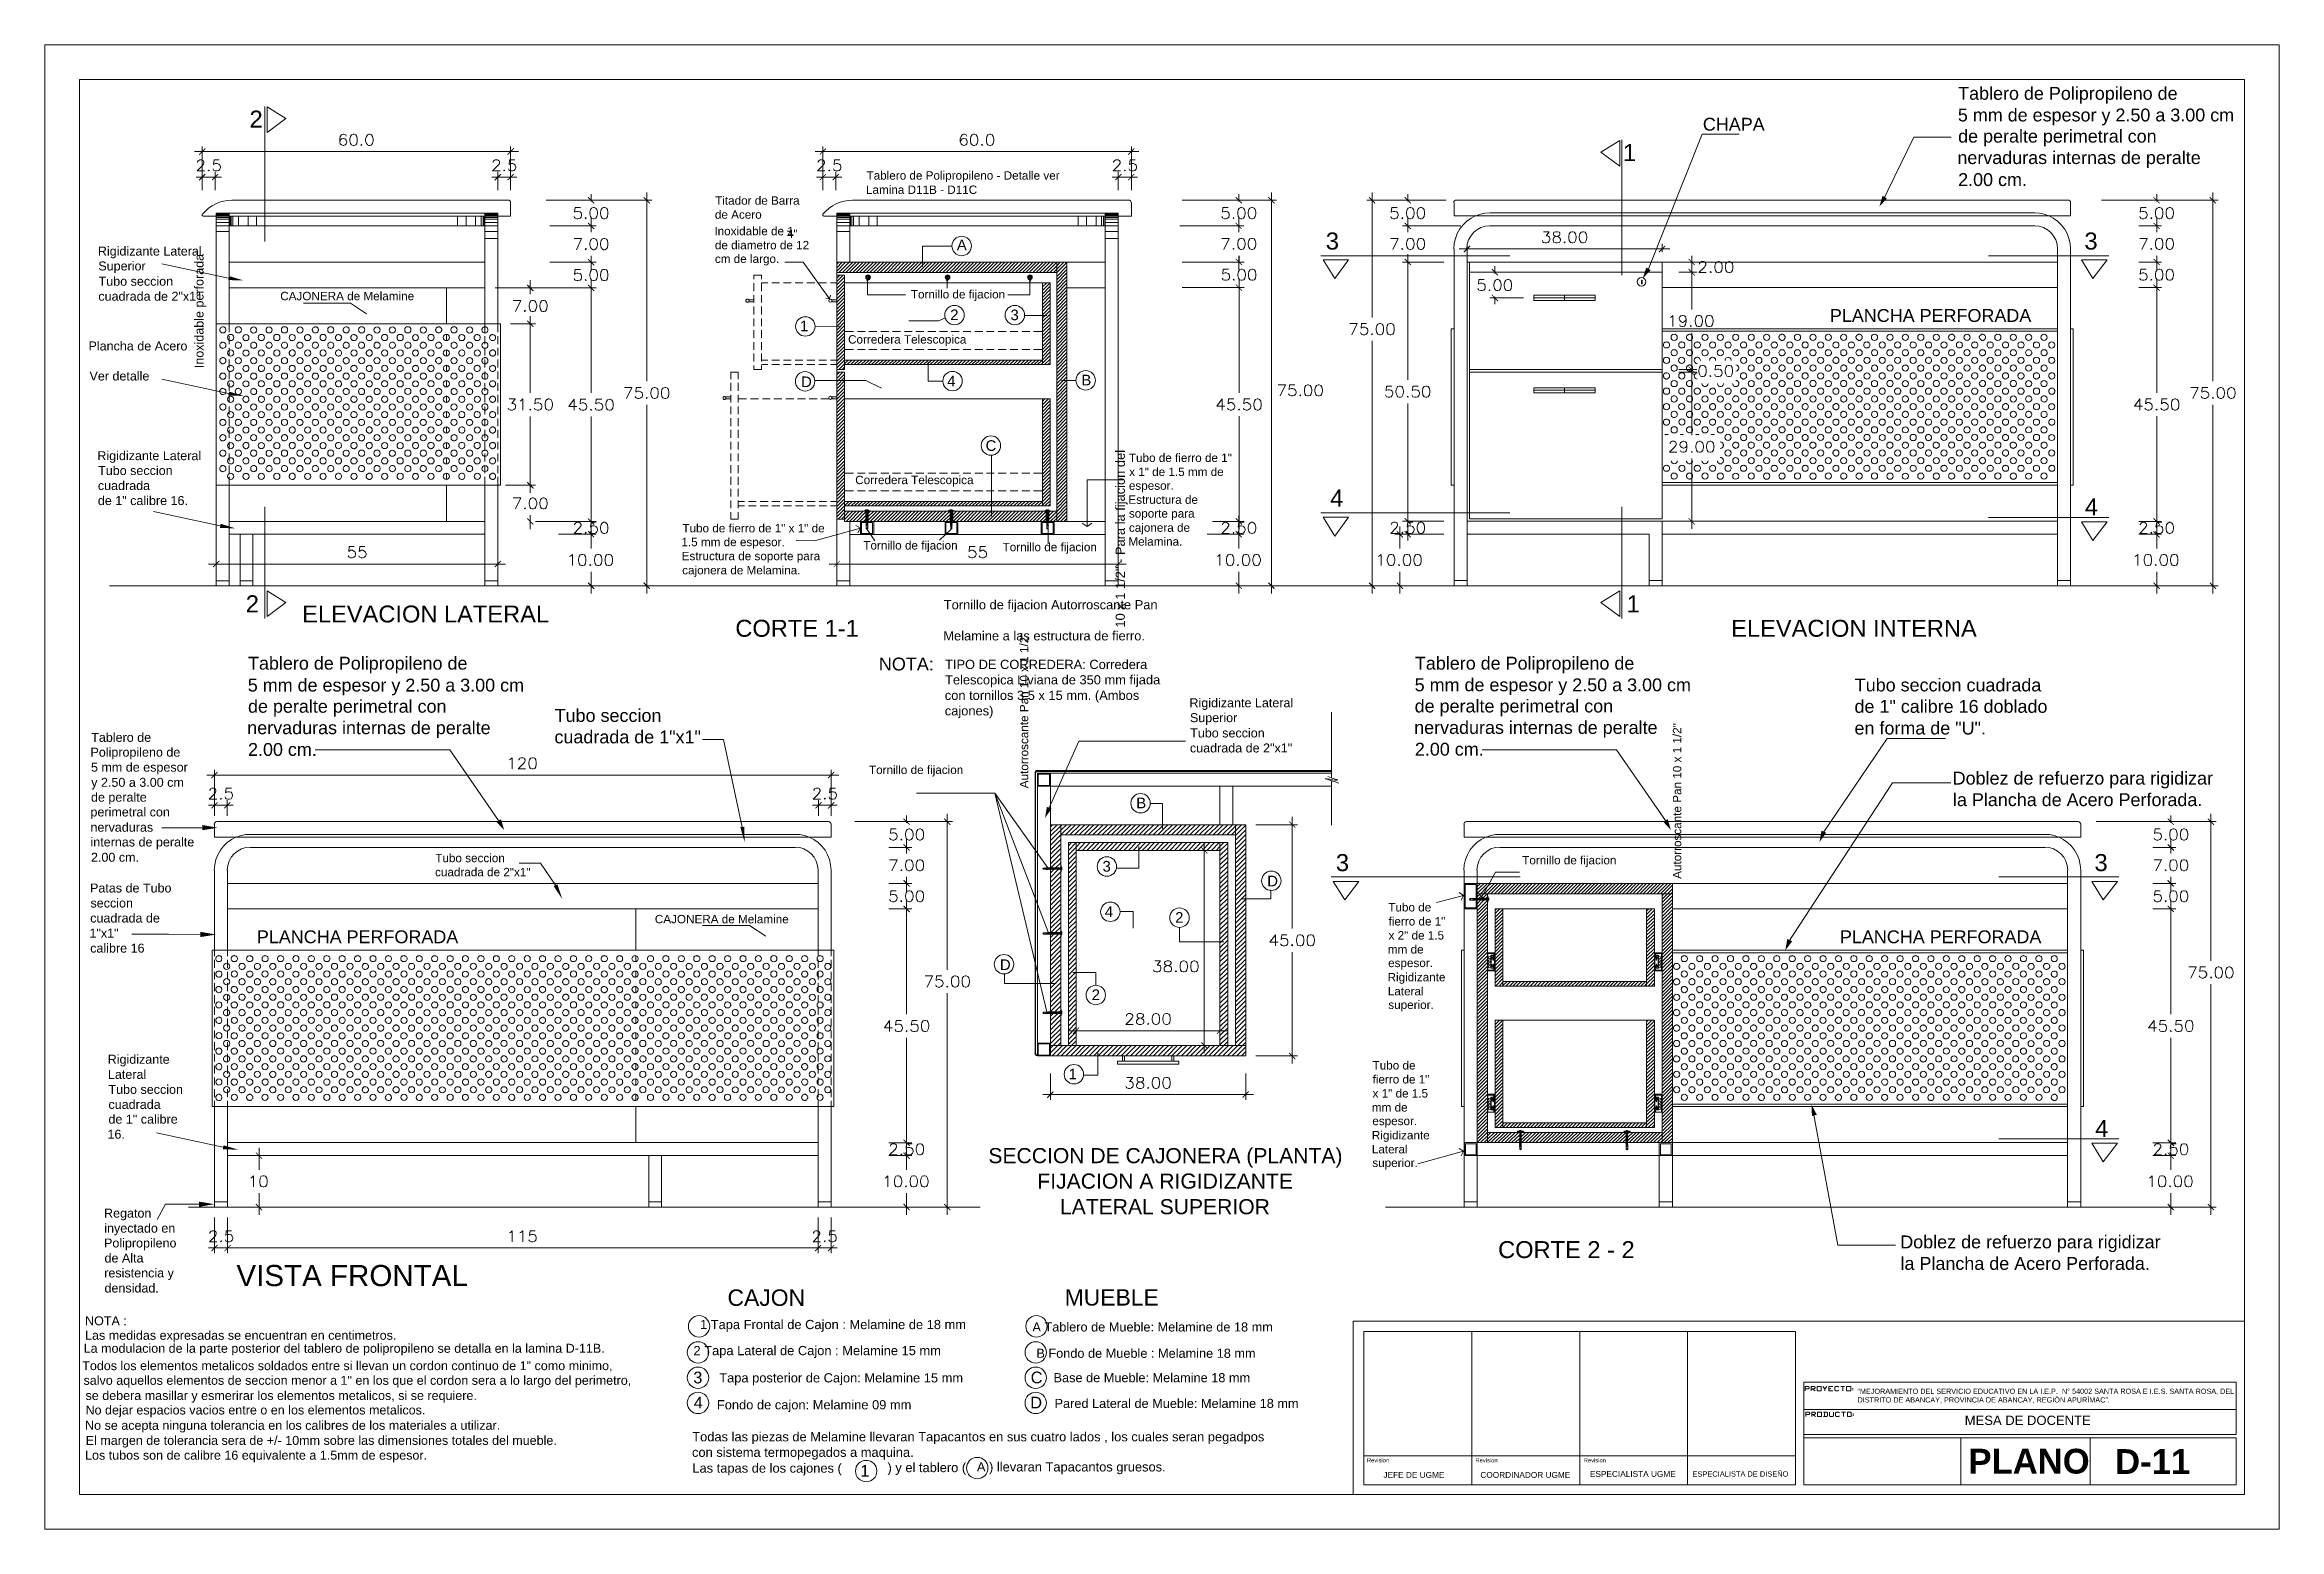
# Model space of a CAD drawing. Header units: inches. Extents: x 0.21 to 4.55, y 0.23 to 3.12.
import ezdxf

# ---------------------------------------------------------------- set-up
doc = ezdxf.new("R2010")
doc.units = ezdxf.units.IN
doc.header["$MEASUREMENT"] = 0
for name, color, linetype in [('PDF_0', 7, 'Continuous'), ('PDF_1', 7, 'Continuous'), ('PDF_cotas', 7, 'Continuous'), ('PDF_COTAS-01', 7, 'Continuous'), ('PDF_lineabase', 7, 'Continuous'), ('PDF_LINEAS COMPLEMENTARIAS', 7, 'Continuous'), ('PDF_MESA', 7, 'Continuous'), ('PDF_PIEZAS', 7, 'Continuous'), ('PDF_PROYECCION 2', 7, 'Continuous'), ('PDF_TEXTO', 7, 'Continuous')]:
    doc.layers.add(name, color=color, linetype=linetype)
doc.layers.add('PDF_punteadas', color=20, linetype='Continuous', true_color=0xff3f00)
doc.styles.add('PDF Arial', font='arial.ttf')
doc.styles.add('PDF Arial Bold', font='arialbd.ttf')

msp = doc.modelspace()

# ---------------------------------------------------------------- texts
at = {"layer": 'PDF_TEXTO', "attachment_point": 7}
for s, insert, char_height, style in [('Tablero de Polipropileno de', (3.9278, 3.0068), 0.02499, 'PDF Arial'), ('2', (0.6039, 2.9601), 0.0332, 'PDF Arial'), ('CHAPA', (3.4312, 2.9539), 0.02499, 'PDF Arial'), ('5 mm de espesor y 2.50 a 3.00 cm', (3.9273, 2.9647), 0.02499, 'PDF Arial'), ('de peralte perimetral con', (3.9278, 2.9235), 0.02499, 'PDF Arial'), ('1', (3.2756, 2.895), 0.0332, 'PDF Arial'), ('nervaduras internas de peralte', (3.9263, 2.8818), 0.02499, 'PDF Arial'), ('Tablero de Polipropileno - Detalle ver', (1.8043, 2.8541), 0.016287, 'PDF Arial'), ('2.00 cm.', (3.9278, 2.8462), 0.02499, 'PDF Arial'), ('Titador de Barra', (1.5098, 2.81), 0.016287, 'PDF Arial'), ('Lamina D11B - D11C', (1.8033, 2.831), 0.016287, 'PDF Arial'), ('de Acero', (1.5093, 2.7827), 0.01629, 'PDF Arial'), ('de diametro de 12', (1.5093, 2.7233), 0.016287, 'PDF Arial'), ('Inoxidable de 1', (1.5084, 2.7506), 0.016287, 'PDF Arial'), ('4"', (1.6496, 2.7456), 0.01629, 'PDF Arial'), ('A', (1.98, 2.7217), 0.0207, 'PDF Arial'), ('3', (2.6977, 2.7225), 0.0332, 'PDF Arial'), ('3', (4.1734, 2.7225), 0.0332, 'PDF Arial'), ('Rigidizante Lateral', (0.309, 2.706), 0.01745, 'PDF Arial'), ('Superior', (0.3099, 2.6771), 0.01745, 'PDF Arial'), ('cm de largo.', (1.5093, 2.692), 0.016287, 'PDF Arial'), ('Tubo seccion', (0.3104, 2.6524), 0.01745, 'PDF Arial'), ('cuadrada de 2"x1"', (0.3099, 2.6232), 0.01745, 'PDF Arial'), ('CAJONERA de Melamine', (0.6638, 2.6242), 0.016287, 'PDF Arial'), ('Tornillo de fijacion', (1.8905, 2.623), 0.016287, 'PDF Arial'), ('1', (1.675, 2.5641), 0.0207, 'PDF Arial'), ('2', (1.9671, 2.5857), 0.0207, 'PDF Arial'), ('3', (2.0844, 2.5853), 0.0207, 'PDF Arial'), ('PLANCHA PERFORADA', (3.6783, 2.5819), 0.02499, 'PDF Arial'), ('Plancha de Acero', (0.2908, 2.5265), 0.01745, 'PDF Arial'), ('Corredera Telescopica', (1.7684, 2.5352), 0.016287, 'PDF Arial'), ('Ver detalle', (0.2927, 2.4681), 0.01745, 'PDF Arial'), ('B', (2.2223, 2.4588), 0.0207, 'PDF Arial'), ('D', (1.6769, 2.4554), 0.0207, 'PDF Arial'), ('4', (1.9613, 2.4569), 0.0207, 'PDF Arial'), ('C', (2.036, 2.3311), 0.0207, 'PDF Arial'), ('Rigidizante Lateral', (0.308, 2.3081), 0.01745, 'PDF Arial'), ('Tubo de fierro de 1"', (2.3147, 2.3096), 0.016287, 'PDF Arial'), ('Tubo seccion', (0.3095, 2.2842), 0.01745, 'PDF Arial'), ('cuadrada', (0.309, 2.255), 0.01745, 'PDF Arial'), ('Corredera Telescopica', (1.7823, 2.2618), 0.016287, 'PDF Arial'), ('x 1" de 1.5 mm de', (2.3152, 2.2823), 0.016287, 'PDF Arial'), ('espesor.', (2.3147, 2.2508), 0.01629, 'PDF Arial'), ('de 1" calibre 16.', (0.309, 2.2258), 0.01745, 'PDF Arial'), ('Estructura de', (2.3137, 2.2282), 0.016287, 'PDF Arial'), ('4', (2.7063, 2.2232), 0.0332, 'PDF Arial'), ('4', (4.1743, 2.206), 0.0332, 'PDF Arial'), ('Tubo de fierro de 1" x 1" de', (1.4461, 2.1727), 0.016287, 'PDF Arial'), ('soporte para', (2.3147, 2.1967), 0.016287, 'PDF Arial'), ('cajonera de', (2.3147, 2.1691), 0.016287, 'PDF Arial'), ('1.5 mm de espesor.', (1.4442, 2.1411), 0.016287, 'PDF Arial'), ('Estructura de soporte para', (1.4447, 2.1138), 0.016287, 'PDF Arial'), ('Tornillo de fijacion', (1.7981, 2.1346), 0.016287, 'PDF Arial'), ('Tornillo de fijacion', (2.0691, 2.1313), 0.016287, 'PDF Arial'), ('Melamina.', (2.3137, 2.1468), 0.01629, 'PDF Arial'), ('cajonera de Melamina.', (1.4457, 2.0863), 0.016287, 'PDF Arial'), ('2', (0.5967, 2.0173), 0.0332, 'PDF Arial'), ('1', (3.2828, 2.0173), 0.0332, 'PDF Arial'), ('ELEVACION LATERAL', (0.7064, 1.9972), 0.032915, 'PDF Arial'), ('CORTE 1-1', (1.5491, 1.9694), 0.03291, 'PDF Arial'), ('Tornillo de fijacion Autorroscante Pan', (1.9546, 2.0178), 0.017915, 'PDF Arial'), ('ELEVACION INTERNA', (3.4863, 1.9694), 0.032915, 'PDF Arial'), ('Melamine a las estructura de fierro.', (1.9537, 1.9625), 0.017915, 'PDF Arial'), ('Tablero de Polipropileno de', (0.6011, 1.8984), 0.02499, 'PDF Arial'), ('NOTA:', (1.8282, 1.9039), 0.02508, 'PDF Arial'), ('TIPO DE CORREDERA: Corredera', (1.957, 1.9069), 0.017915, 'PDF Arial'), ('Tablero de Polipropileno de', (2.871, 1.8984), 0.02499, 'PDF Arial'), ('5 mm de espesor y 2.50 a 3.00 cm', (0.6006, 1.8558), 0.02499, 'PDF Arial'), ('Telescopica Liviana de 350 mm fijada', (1.957, 1.8718), 0.017915, 'PDF Arial'), ('5 mm de espesor y 2.50 a 3.00 cm', (2.8706, 1.8563), 0.02499, 'PDF Arial'), ('Tubo seccion cuadrada', (3.7267, 1.8632), 0.02499, 'PDF Arial'), ('de peralte perimetral con', (0.6011, 1.8146), 0.02499, 'PDF Arial'), ('Tubo seccion', (1.1976, 1.8039), 0.02499, 'PDF Arial'), ('con tornillos 3.5 x 15 mm. (Ambos', (1.9565, 1.8416), 0.017915, 'PDF Arial'), ('cajones)', (1.9565, 1.8115), 0.01792, 'PDF Arial'), ('Rigidizante Lateral', (2.4325, 1.8274), 0.01745, 'PDF Arial'), ('de peralte perimetral con', (2.8706, 1.8151), 0.02499, 'PDF Arial'), ('de 1" calibre 16 doblado', (3.7262, 1.8216), 0.02499, 'PDF Arial'), ('Tablero de', (0.2961, 1.7652), 0.01745, 'PDF Arial'), ('nervaduras internas de peralte', (0.5996, 1.7729), 0.02499, 'PDF Arial'), ('cuadrada de 1"x1"', (1.1972, 1.7622), 0.02499, 'PDF Arial'), ('Tubo seccion', (2.4339, 1.7738), 0.01745, 'PDF Arial'), ('Superior', (2.4334, 1.7985), 0.01745, 'PDF Arial'), ('nervaduras internas de peralte', (2.8696, 1.7734), 0.02499, 'PDF Arial'), ('en forma de "U".', (3.7262, 1.7794), 0.02499, 'PDF Arial'), ('Polipropileno de', (0.2946, 1.7314), 0.01745, 'PDF Arial'), ('2.00 cm.', (0.6011, 1.7378), 0.02499, 'PDF Arial'), ('cuadrada de 2"x1"', (2.4334, 1.7446), 0.01745, 'PDF Arial'), ('2.00 cm.', (2.871, 1.7383), 0.02499, 'PDF Arial'), ('y 2.50 a 3.00 cm', (0.2961, 1.6727), 0.01745, 'PDF Arial'), ('5 mm de espesor', (0.2956, 1.7022), 0.01745, 'PDF Arial'), ('Tornillo de fijacion', (1.8091, 1.698), 0.016287, 'PDF Arial'), ('Doblez de refuerzo para rigidizar', (3.9172, 1.6748), 0.02499, 'PDF Arial'), ('de peralte', (0.2956, 1.6438), 0.01745, 'PDF Arial'), ('B', (2.329, 1.6362), 0.0207, 'PDF Arial'), ('la Plancha de Acero Perforada.', (3.9177, 1.6401), 0.02499, 'PDF Arial'), ('perimetral con', (0.2946, 1.6151), 0.01745, 'PDF Arial'), ('nervaduras', (0.2946, 1.5904), 0.01745, 'PDF Arial'), ('internas de peralte', (0.2946, 1.5567), 0.01745, 'PDF Arial'), ('2.00 cm.', (0.2956, 1.532), 0.01745, 'PDF Arial'), ('Tubo seccion', (0.9654, 1.5311), 0.016287, 'PDF Arial'), ('3', (2.2634, 1.5128), 0.0207, 'PDF Arial'), ('3', (2.7173, 1.5135), 0.0332, 'PDF Arial'), ('Tornillo de fijacion', (3.0798, 1.5223), 0.016287, 'PDF Arial'), ('3', (4.193, 1.5135), 0.0332, 'PDF Arial'), ('Patas de Tubo', (0.2937, 1.4722), 0.01745, 'PDF Arial'), ('cuadrada de 2"x1"', (0.9649, 1.5038), 0.016287, 'PDF Arial'), ('D', (2.5838, 1.4844), 0.0207, 'PDF Arial'), ('seccion', (0.2946, 1.443), 0.01745, 'PDF Arial'), ('4', (2.2678, 1.4246), 0.0207, 'PDF Arial'), ('2', (2.4047, 1.4136), 0.0207, 'PDF Arial'), ('Tubo de', (2.8193, 1.4353), 0.01629, 'PDF Arial'), ('1"x1"', (0.2927, 1.3848), 0.01745, 'PDF Arial'), ('cuadrada de', (0.2941, 1.4138), 0.01745, 'PDF Arial'), ('PLANCHA PERFORADA', (0.6183, 1.3734), 0.02499, 'PDF Arial'), ('CAJONERA de Melamine', (1.3925, 1.4123), 0.016287, 'PDF Arial'), ('fierro de 1"', (2.8198, 1.408), 0.016287, 'PDF Arial'), ('x 2" de 1.5', (2.8198, 1.3807), 0.016287, 'PDF Arial'), ('PLANCHA PERFORADA', (3.6979, 1.3734), 0.02499, 'PDF Arial'), ('calibre 16', (0.2941, 1.3553), 0.01745, 'PDF Arial'), ('mm de', (2.8184, 1.3535), 0.01629, 'PDF Arial'), ('D', (2.0638, 1.3216), 0.0207, 'PDF Arial'), ('espesor.', (2.8189, 1.3224), 0.01629, 'PDF Arial'), ('Rigidizante', (2.8179, 1.2948), 0.016287, 'PDF Arial'), ('2', (2.2424, 1.2632), 0.0207, 'PDF Arial'), ('superior.', (2.8193, 1.241), 0.01629, 'PDF Arial'), ('Lateral', (2.8184, 1.2721), 0.01629, 'PDF Arial'), ('Rigidizante', (0.3281, 1.1341), 0.01745, 'PDF Arial'), ('Tubo de', (2.7887, 1.1279), 0.01629, 'PDF Arial'), ('Tubo seccion', (0.3296, 1.0805), 0.01745, 'PDF Arial'), ('Lateral', (0.3286, 1.1097), 0.01745, 'PDF Arial'), ('1', (2.1974, 1.1091), 0.0207, 'PDF Arial'), ('x 1" de 1.5', (2.7887, 1.0734), 0.016287, 'PDF Arial'), ('fierro de 1"', (2.7887, 1.1007), 0.016287, 'PDF Arial'), ('cuadrada', (0.3296, 1.0513), 0.01745, 'PDF Arial'), ('mm de', (2.7873, 1.0461), 0.01629, 'PDF Arial'), ('16.', (0.3277, 0.9934), 0.01745, 'PDF Arial'), ('de 1" calibre', (0.3296, 1.0226), 0.01745, 'PDF Arial'), ('Rigidizante', (2.7873, 0.9874), 0.016287, 'PDF Arial'), ('espesor.', (2.7882, 1.015), 0.01629, 'PDF Arial'), ('4', (4.1944, 0.997), 0.0332, 'PDF Arial'), ('SECCION DE CAJONERA (PLANTA)', (2.0413, 0.9371), 0.029388, 'PDF Arial'), ('Lateral', (2.7873, 0.9647), 0.01629, 'PDF Arial'), ('FIJACION A RIGIDIZANTE', (2.1366, 0.896), 0.029388, 'PDF Arial'), ('superior.', (2.7882, 0.9336), 0.01629, 'PDF Arial'), ('LATERAL SUPERIOR', (2.1806, 0.8462), 0.029388, 'PDF Arial'), ('Regaton', (0.321, 0.8348), 0.01745, 'PDF Arial'), ('inyectado en', (0.3214, 0.8056), 0.01745, 'PDF Arial'), ('Polipropileno', (0.321, 0.7767), 0.01745, 'PDF Arial'), ('CORTE 2 - 2', (3.0329, 0.7609), 0.032915, 'PDF Arial'), ('Doblez de refuerzo para rigidizar', (3.8152, 0.7728), 0.02499, 'PDF Arial'), ('de Alta', (0.3219, 0.7525), 0.01745, 'PDF Arial'), ('resistencia y', (0.3214, 0.7185), 0.01745, 'PDF Arial'), ('VISTA FRONTAL', (0.5785, 0.7062), 0.041144, 'PDF Arial'), ('la Plancha de Acero Perforada.', (3.8157, 0.7381), 0.02499, 'PDF Arial'), ('densidad.', (0.3219, 0.6941), 0.01745, 'PDF Arial'), ('CAJON', (1.5338, 0.668), 0.03189, 'PDF Arial'), ('MUEBLE', (2.1897, 0.6685), 0.03189, 'PDF Arial'), ('NOTA :', (0.2841, 0.6304), 0.01745, 'PDF Arial'), ('Las medidas expresadas se encuentran en centimetros.', (0.2841, 0.5972), 0.01745, 'PDF Arial'), ('1 Tapa Frontal de Cajon : Melamine de 18 mm', (1.4804, 0.6178), 0.017915, 'PDF Arial'), ('A Tablero de Mueble: Melamine de 18 mm', (2.127, 0.6183), 0.017718, 'PDF Arial'), ('La modulacion de la parte posterior del tablero de polipropileno se detalla en la lamina D-11B.', (0.2814, 0.5719), 0.01745, 'PDF Arial'), ('2 Tapa Lateral de Cajon : Melamine 15 mm', (1.4677, 0.5671), 0.017915, 'PDF Arial'), ('B Fondo de Mueble : Melamine 18 mm', (2.1347, 0.5671), 0.017718, 'PDF Arial'), ('Todos los elementos metalicos soldados entre si llevan un cordon continuo de 1" como minimo,', (0.2786, 0.5401), 0.01745, 'PDF Arial'), ('salvo aquellos elementos de seccion menor a 1" en los que el cordon sera a lo largo del perimetro,', (0.2811, 0.5096), 0.01745, 'PDF Arial'), ('3', (1.4672, 0.5173), 0.0228, 'PDF Arial'), ('Tapa posterior de Cajon: Melamine 15 mm', (1.5178, 0.5141), 0.017915, 'PDF Arial'), ('C', (2.1236, 0.5174), 0.0228, 'PDF Arial'), ('Base de Mueble: Melamine 18 mm', (2.1681, 0.5196), 0.017718, 'PDF Arial'), ('se debera masillar y esmerirar los elementos metalicos, si se requiere.', (0.285, 0.4801), 0.01745, 'PDF Arial'), ('4', (1.4682, 0.4689), 0.0228, 'PDF Arial'), ('Fondo de cajon: Melamine 09 mm', (1.5132, 0.4617), 0.017915, 'PDF Arial'), ('D', (2.1227, 0.4689), 0.0228, 'PDF Arial'), ('Pared Lateral de Mueble: Melamine 18 mm', (2.1701, 0.4696), 0.017718, 'PDF Arial'), ('No se acepta ninguna tolerancia en los calibres de los materiales a utilizar.', (0.2841, 0.4221), 0.01745, 'PDF Arial'), ('No dejar espacios vacios entre o en los elementos metalicos.', (0.285, 0.4519), 0.01745, 'PDF Arial'), ('MESA DE DOCENTE', (3.9407, 0.4365), 0.018144, 'PDF Arial'), ('El margen de tolerancia sera de +/- 10mm sobre las dimensiones totales del mueble.', (0.2853, 0.3928), 0.01745, 'PDF Arial'), ('Todas las piezas de Melamine llevaran Tapacantos en sus cuatro lados , los cuales seran pegadpos', (1.4653, 0.3995), 0.017915, 'PDF Arial'), ('con sistema termopegados a maquina.', (1.4648, 0.3693), 0.017915, 'PDF Arial'), ('Los tubos son de calibre 16 equivalente a 1.5mm de espesor.', (0.2841, 0.364), 0.01745, 'PDF Arial'), ('Las tapas de los cajones (', (1.4655, 0.3385), 0.017915, 'PDF Arial'), ('1', (1.7923, 0.3363), 0.0228, 'PDF Arial'), (') y el tablero (', (1.8451, 0.3396), 0.017915, 'PDF Arial'), ('A ) llevaran Tapacantos gruesos.', (2.019, 0.3409), 0.017915, 'PDF Arial'), ('Revision', (2.7777, 0.3639), 0.00805, 'PDF Arial'), ('Revision', (2.9888, 0.3639), 0.00805, 'PDF Arial'), ('Revision', (3.1995, 0.3639), 0.00805, 'PDF Arial'), ('ESPECIALISTA DE DISEÑO', (3.4111, 0.3361), 0.010355, 'PDF Arial'), ('PLANO', (3.9479, 0.3415), 0.04823, 'PDF Arial Bold'), ('D-11', (4.2332, 0.3415), 0.04823, 'PDF Arial Bold'), ('JEFE DE UGME', (2.8098, 0.3337), 0.011505, 'PDF Arial'), ('COORDINADOR UGME', (2.9984, 0.3337), 0.011505, 'PDF Arial'), ('ESPECIALISTA UGME', (3.2115, 0.3356), 0.011505, 'PDF Arial')]:
    msp.add_mtext(s, dxfattribs=dict(at, insert=insert, char_height=char_height, style=style))
at = {"layer": 'PDF_TEXTO', "attachment_point": 7, "rotation": 90, "style": 'PDF Arial'}
for s, insert, char_height in [('Inoxidable perforada', (0.5198, 2.4923), 0.01745), ('10 x 1 1/2" - Para la fijacion del', (2.3122, 1.9877), 0.017915), ('Autorroscante Pan 10 x 1 1/2"', (2.1191, 1.6752), 0.016287), ('Autorroscante Pan 10 x 1 1/2"', (3.3894, 1.499), 0.016287)]:
    msp.add_mtext(s, dxfattribs=dict(at, insert=insert, char_height=char_height))
at = {"layer": 'PDF_TEXTO', "insert": (3.7321, 0.4786), "char_height": 0.0100841, "attachment_point": 7, "style": 'PDF Arial'}
msp.add_mtext_dynamic_manual_height_columns('“MEJORAMIENTO DEL SERVICIO EDUCATIVO EN LA I.E.P.  N° 54002 SANTA ROSA E I.E.S. SANTA ROSA, DEL DISTRITO DE ABANCAY, PROVINCIA DE ABANCAY, REGIÓN APURÍMAC”.', width=0.791862, gutter_width=0.7781, heights=[0.0771], dxfattribs=at)

# ---------------------------------------------------------------- linework, layer by layer
at = {"layer": 'PDF_0', "lineweight": 5}
for points in [[(0.6341, 3.0013), (0.6341, 2.7384)], [(0.4972, 2.9137), (1.1273, 2.9137)], [(0.512, 2.8548), (0.512, 2.9237)], [(1.1119, 2.8548), (1.1119, 2.9237)], [(1.7042, 2.9137), (2.3343, 2.9137)], [(1.7195, 2.8548), (1.7195, 2.9237)], [(2.3195, 2.8548), (2.3195, 2.9237)], [(3.2737, 2.9362), (3.2737, 2.6733)], [(3.3254, 2.6853), (3.4298, 2.9477), (3.5021, 2.9477)], [(3.7779, 2.8112), (3.8416, 2.9414), (3.9143, 2.9414)], [(0.512, 2.8385), (0.512, 2.8739)], [(0.5369, 2.8385), (0.5369, 2.8739)], [(1.087, 2.8385), (1.087, 2.8739)], [(1.1119, 2.8385), (1.1119, 2.8739)], [(1.7195, 2.8385), (1.7195, 2.8739)], [(1.7444, 2.8385), (1.7444, 2.8739)], [(2.2941, 2.8385), (2.2941, 2.8739)], [(2.3195, 2.8385), (2.3195, 2.8739)], [(0.5, 2.8639), (0.512, 2.8639), (0.5369, 2.8639), (0.5493, 2.8639)], [(1.1239, 2.8639), (1.1119, 2.8639), (1.087, 2.8639), (1.0751, 2.8639)], [(1.2685, 2.8165), (1.2685, 2.8189), (1.2685, 2.8308)], [(1.3767, 2.8337), (1.3767, 2.4669)], [(1.7071, 2.8639), (1.7195, 2.8639), (1.7444, 2.8639), (1.7564, 2.8639)], [(2.3314, 2.8639), (2.3195, 2.8639), (2.2941, 2.8639), (2.2821, 2.8639)], [(2.5287, 2.8165), (2.5287, 2.8189), (2.5287, 2.8308)], [(2.5919, 2.0542), (2.5919, 2.8337)], [(2.7877, 2.8337), (2.7877, 2.5909)], [(2.8572, 2.8165), (2.8572, 2.8189), (2.8572, 2.8308)], [(4.3141, 2.8165), (4.3141, 2.8189), (4.3141, 2.8308)], [(4.4233, 2.8337), (4.4233, 2.4669)], [(1.1119, 2.8141), (1.1119, 2.7882), (0.5139, 2.7882), (0.5158, 2.7882)], [(1.0617, 2.794), (1.0617, 2.7887), (1.087, 2.7887), (1.087, 2.794), (0.5393, 2.794), (0.5393, 2.7887), (0.5647, 2.7887), (0.5647, 2.794)], [(0.5393, 2.793), (0.5647, 2.793)], [(0.5393, 2.7916), (0.5647, 2.7916)], [(0.5393, 2.7901), (0.5647, 2.7901)], [(1.087, 2.2644), (1.087, 2.0691), (1.0617, 2.0691), (1.0617, 2.2644), (0.5647, 2.2644), (0.5647, 2.0691), (0.5393, 2.0691), (0.5393, 2.7882)], [(0.5393, 2.7853), (0.5647, 2.7853)], [(1.0617, 2.7882), (1.0617, 2.5785), (0.5647, 2.5785), (0.5647, 2.7882)], [(0.5661, 2.7691), (0.5661, 2.7882)], [(0.568, 2.7691), (0.568, 2.7882)], [(1.1071, 2.8189), (0.5699, 2.8189)], [(0.5718, 2.7691), (0.5718, 2.7882)], [(0.5824, 2.7691), (0.5824, 2.7882)], [(0.6015, 2.7691), (0.6015, 2.7882)], [(0.6178, 2.7691), (0.6178, 2.7882)], [(1.0085, 2.7691), (1.0085, 2.7882)], [(1.0253, 2.7691), (1.0253, 2.7882)], [(1.0439, 2.7691), (1.0439, 2.7882)], [(1.0545, 2.7691), (1.0545, 2.7882)], [(1.0583, 2.7691), (1.0583, 2.7882)], [(1.0602, 2.7691), (1.0602, 2.7882)], [(1.0617, 2.793), (1.087, 2.793)], [(1.0617, 2.7916), (1.087, 2.7916)], [(1.0617, 2.7901), (1.087, 2.7901)], [(1.0617, 2.7853), (1.087, 2.7853)], [(1.087, 2.5785), (1.087, 2.7882)], [(1.1814, 2.8189), (1.3868, 2.8189)], [(1.1881, 2.8189), (1.2786, 2.8189)], [(1.2685, 2.7839), (1.2685, 2.7566)], [(2.3195, 2.8141), (2.3195, 2.7882), (1.7214, 2.7882), (1.7234, 2.7882)], [(2.2687, 2.794), (2.2687, 2.7887), (2.2941, 2.7887), (2.2941, 2.794), (1.7463, 2.794), (1.7463, 2.7887), (1.7717, 2.7887), (1.7717, 2.794)], [(1.7463, 2.793), (1.7717, 2.793)], [(1.7463, 2.7916), (1.7717, 2.7916)], [(1.7463, 2.7901), (1.7717, 2.7901)], [(1.7665, 2.194), (1.7617, 2.194), (1.7617, 2.4842), (1.7463, 2.4842), (1.7463, 2.1988), (1.7463, 2.7882)], [(1.7463, 2.7853), (1.7717, 2.7853)], [(1.7717, 2.6982), (1.7717, 2.7882)], [(1.7732, 2.7691), (1.7732, 2.7882)], [(1.7755, 2.7691), (1.7755, 2.7882)], [(2.3142, 2.8189), (1.7775, 2.8189)], [(1.7789, 2.7691), (1.7789, 2.7882)], [(1.7899, 2.7691), (1.7899, 2.7882)], [(1.8086, 2.7691), (1.8086, 2.7882)], [(1.8249, 2.7691), (1.8249, 2.7882)], [(2.216, 2.7691), (2.216, 2.7882)], [(2.2323, 2.7691), (2.2323, 2.7882)], [(2.251, 2.7691), (2.251, 2.7882)], [(2.2615, 2.7691), (2.2615, 2.7882)], [(2.2654, 2.7691), (2.2654, 2.7882)], [(2.2678, 2.7691), (2.2678, 2.7882)], [(2.2687, 2.793), (2.2941, 2.793)], [(2.2687, 2.7916), (2.2941, 2.7916)], [(2.2687, 2.7901), (2.2941, 2.7901)], [(2.2941, 2.7882), (2.2941, 2.579), (2.2941, 2.0691), (2.2687, 2.0691), (2.2687, 2.579), (2.2687, 2.7882)], [(2.2687, 2.7853), (2.2941, 2.7853)], [(2.4186, 2.8189), (2.602, 2.8189)], [(2.5005, 2.8189), (2.5383, 2.8189)], [(2.5287, 2.7839), (2.5287, 2.7566)], [(2.8873, 2.8189), (2.7777, 2.8189)], [(2.9319, 2.8189), (2.8471, 2.8189)], [(2.8572, 2.7839), (2.8572, 2.7566)], [(4.1466, 2.8141), (4.1466, 2.7887), (2.9472, 2.7887), (2.9472, 2.8141)], [(2.952, 2.8189), (4.1418, 2.8189)], [(4.1035, 2.7887), (4.0949, 2.792), (4.0858, 2.7935), (4.0767, 2.7944), (3.0171, 2.7944), (3.008, 2.7935), (2.9989, 2.792), (2.9903, 2.7887)], [(4.2069, 2.8189), (4.4334, 2.8189)], [(4.2792, 2.8189), (4.3237, 2.8189)], [(4.3141, 2.7839), (4.3141, 2.7566)], [(0.5393, 2.782), (0.5647, 2.782)], [(0.5393, 2.7758), (0.5647, 2.7758)], [(1.087, 2.7691), (1.0617, 2.7691), (0.5647, 2.7691), (0.5393, 2.7691)], [(0.5393, 2.758), (0.5647, 2.758)], [(1.0617, 2.782), (1.087, 2.782)], [(1.0617, 2.7758), (1.087, 2.7758)], [(1.0617, 2.758), (1.087, 2.758)], [(1.0617, 2.7446), (1.087, 2.7446)], [(1.2685, 2.771), (1.2685, 2.7691), (1.2685, 2.7571)], [(1.7463, 2.782), (1.7717, 2.782)], [(1.7463, 2.7758), (1.7717, 2.7758)], [(2.2941, 2.7691), (2.2687, 2.7691), (1.7717, 2.7691), (1.7463, 2.7691)], [(1.7463, 2.758), (1.7717, 2.758)], [(2.2687, 2.782), (2.2941, 2.782)], [(2.2687, 2.7758), (2.2941, 2.7758)], [(2.2687, 2.758), (2.2941, 2.758)], [(2.2687, 2.7446), (2.2941, 2.7446)], [(2.5287, 2.771), (2.5287, 2.7691), (2.5287, 2.7571)], [(2.8572, 2.771), (2.8572, 2.7691), (2.8572, 2.7571)], [(3.0171, 2.7691), (4.0767, 2.7691)], [(4.3141, 2.771), (4.3141, 2.7691), (4.3141, 2.7571)], [(0.4335, 2.6953), (0.5632, 2.6676)], [(1.0617, 2.6982), (0.5647, 2.6982)], [(1.2685, 2.6834), (1.2685, 2.7106)], [(1.2685, 2.6963), (1.2685, 2.6982), (1.2685, 2.7102)], [(1.6453, 2.6987), (1.6812, 2.6982), (1.732, 2.6273), (1.7339, 2.634)], [(2.2687, 2.6982), (1.7463, 2.6982)], [(1.7617, 2.2141), (2.1744, 2.2141), (2.1744, 2.194), (1.7665, 2.194), (2.194, 2.194), (2.194, 2.6982)], [(1.9134, 2.6901), (1.9134, 2.7298), (1.9709, 2.7298)], [(2.1744, 2.194), (2.1744, 2.6982)], [(2.5388, 2.6987), (2.4186, 2.6987), (2.5383, 2.6987)], [(2.5287, 2.6838), (2.5287, 2.7111)], [(2.5292, 2.6968), (2.5292, 2.6987), (2.5292, 2.7106)], [(2.8572, 2.714), (2.8572, 2.4693)], [(2.8572, 2.6838), (2.8572, 2.7111)], [(2.9472, 2.7241), (2.9472, 2.0691), (2.9726, 2.0691), (2.9726, 2.7241)], [(2.9572, 2.7241), (3.3671, 2.7241)], [(2.9726, 2.7188), (2.9726, 2.7341)], [(4.1212, 2.6987), (2.9726, 2.6987)], [(2.9773, 2.6987), (2.9773, 2.1993), (3.3518, 2.1993), (3.3518, 2.6987)], [(3.3518, 2.7188), (3.3518, 2.7341)], [(3.3843, 2.6987), (3.4193, 2.6987)], [(3.4097, 2.7111), (3.4097, 2.6987), (3.4097, 2.679), (3.4097, 2.6671)], [(4.1466, 2.7241), (4.1466, 2.0691), (4.1212, 2.0691), (4.1212, 2.7241)], [(4.3141, 2.6838), (4.3141, 2.7111), (4.3141, 2.6987), (4.3141, 2.6968)], [(1.1502, 2.6632), (1.1502, 2.636)], [(1.2685, 2.6632), (1.2685, 2.444)], [(1.7617, 2.6733), (1.7463, 2.6733)], [(1.9996, 2.6585), (1.7617, 2.6585), (2.1615, 2.6585), (2.1615, 2.4995), (1.7617, 2.4995), (1.9996, 2.4995)], [(1.8062, 2.6637), (1.8048, 2.6618)], [(1.8804, 2.635), (1.8062, 2.635), (1.8062, 2.6637), (1.8072, 2.6618)], [(1.9613, 2.6637), (1.9599, 2.6618)], [(1.9613, 2.6479), (1.9613, 2.6637), (1.9623, 2.6618)], [(2.0791, 2.635), (2.1222, 2.635), (2.1222, 2.6637), (2.1212, 2.6618)], [(2.1222, 2.6637), (2.1236, 2.6618)], [(2.1466, 2.6585), (2.1466, 2.4995)], [(2.5292, 2.6637), (2.5292, 2.4444)], [(3.3518, 2.679), (2.9773, 2.679)], [(2.9974, 2.679), (3.0367, 2.679)], [(3.0267, 2.6767), (3.0267, 2.679), (3.0267, 2.691)], [(3.4097, 2.6939), (3.4097, 2.6067)], [(4.3141, 2.6637), (4.3141, 2.4444)], [(1.0617, 2.6484), (0.5647, 2.6484)], [(0.7088, 2.6187), (0.8002, 2.6187), (0.8318, 2.5981)], [(0.987, 2.5785), (0.987, 2.6484)], [(1.1881, 2.6484), (1.2786, 2.6484), (1.0818, 2.6484)], [(1.1019, 2.6484), (1.1603, 2.6484)], [(1.2685, 2.6508), (1.2685, 2.6484), (1.2685, 2.6364)], [(1.732, 2.6273), (1.7253, 2.6283)], [(1.7463, 2.6254), (1.7368, 2.6254)], [(1.7463, 2.6216), (1.7368, 2.6216)], [(2.5292, 2.6513), (2.5292, 2.6489), (2.5292, 2.6369)], [(3.0822, 2.6288), (3.0166, 2.6288)], [(3.0267, 2.6312), (3.0267, 2.6288), (3.0267, 2.6168)], [(3.222, 2.6288), (3.1023, 2.6288)], [(3.1622, 2.634), (3.1622, 2.624)], [(4.1212, 2.6489), (3.3518, 2.6489)], [(4.3141, 2.6513), (4.3141, 2.6489), (4.3141, 2.6369)], [(1.0923, 2.2644), (1.0923, 2.5785)], [(1.1119, 2.5785), (1.1603, 2.5785), (1.132, 2.5785)], [(1.1502, 2.5933), (1.1502, 2.4444)], [(1.1502, 2.5632), (1.1502, 2.5905)], [(1.7042, 2.5732), (1.7516, 2.5737)], [(1.8866, 2.5842), (1.9446, 2.5842), (1.958, 2.59)], [(2.1121, 2.5948), (2.1552, 2.5948)], [(0.987, 2.5459), (0.987, 2.5579)], [(0.987, 2.5158), (0.987, 2.5277)], [(2.7877, 2.0542), (2.7877, 2.5455)], [(3.4097, 2.4741), (3.4097, 2.5613)], [(0.987, 2.4856), (0.987, 2.4981)], [(1.7617, 2.4894), (1.7463, 2.4894)], [(2.1466, 2.5081), (1.7617, 2.5081), (1.9848, 2.5081)], [(1.9245, 2.5043), (1.9245, 2.4669), (1.9532, 2.4669)], [(2.9773, 2.4894), (3.3518, 2.4894)], [(2.9773, 2.4842), (3.3518, 2.4842)], [(3.4097, 2.5014), (3.4097, 2.4894), (3.4097, 2.4842), (3.4097, 2.4722)], [(3.4097, 2.4995), (3.4097, 2.3621)], [(0.4335, 2.4708), (0.5632, 2.443)], [(0.987, 2.4559), (0.987, 2.4679)], [(0.987, 2.4258), (0.987, 2.4382)], [(1.7037, 2.4684), (1.8028, 2.4684), (1.8335, 2.4531)], [(1.7463, 2.4363), (1.7368, 2.4363)], [(2.1835, 2.4684), (2.2122, 2.4684)], [(3.222, 2.4492), (3.1023, 2.4492)], [(3.1622, 2.454), (3.1622, 2.444)], [(0.987, 2.3961), (0.987, 2.408)], [(1.1502, 2.2496), (1.1502, 2.3985)], [(1.2685, 2.1792), (1.2685, 2.3985)], [(1.3767, 2.0542), (1.3767, 2.421)], [(1.7463, 2.4325), (1.7368, 2.4325)], [(1.7617, 2.2242), (2.1615, 2.2242), (2.1615, 2.4329), (2.1466, 2.4329), (2.1466, 2.2242)], [(1.7617, 2.4329), (2.1466, 2.4329)], [(2.5292, 2.1792), (2.5292, 2.3989)], [(2.8572, 2.1797), (2.8572, 2.4238)], [(4.3141, 2.1792), (4.3141, 2.3989)], [(4.4233, 2.0542), (4.4233, 2.421)], [(0.987, 2.3659), (0.987, 2.3779)], [(0.987, 2.3357), (0.987, 2.3477)], [(0.987, 2.3061), (0.987, 2.318)], [(2.0475, 2.3223), (2.0475, 2.2041)], [(3.4097, 2.1797), (3.4097, 2.3166)], [(0.987, 2.2759), (0.987, 2.2879)], [(0.987, 2.194), (0.987, 2.2644)], [(1.1119, 2.2644), (1.1603, 2.2644), (1.1019, 2.2644)], [(1.1502, 2.2792), (1.1502, 2.252)], [(2.3041, 2.2749), (2.2333, 2.2749), (2.2333, 2.1844), (2.2237, 2.1907)], [(0.6341, 2.2223), (0.6341, 2.0054)], [(1.7617, 2.2328), (2.1466, 2.2328)], [(3.2737, 2.2223), (3.2737, 2.0054)], [(0.4172, 2.2137), (0.5469, 2.1854)], [(1.0617, 2.194), (0.5647, 2.194)], [(1.1502, 2.1792), (1.1502, 2.2065)], [(1.1603, 2.194), (1.1703, 2.194), (1.2786, 2.194), (1.2158, 2.194)], [(1.2685, 2.1572), (1.2685, 2.1691), (1.2685, 2.194), (1.2685, 2.206)], [(1.2685, 2.184), (1.2685, 2.1418)], [(1.6673, 2.1572), (1.7033, 2.1567), (1.7923, 2.1811), (1.7837, 2.1864)], [(1.7717, 2.194), (1.7717, 2.0691), (1.7463, 2.0691), (1.7463, 2.194), (1.7463, 2.1988), (1.7617, 2.1988)], [(1.7923, 2.1811), (1.7875, 2.172)], [(1.799, 2.2146), (1.799, 2.2151)], [(1.7995, 2.2151), (1.8115, 2.2151), (1.8115, 2.2141), (1.7995, 2.2141)], [(1.7995, 2.2151), (1.7995, 2.2151)], [(1.7995, 2.2146), (1.7995, 2.2146)], [(1.8038, 2.2141), (1.8038, 2.2132)], [(1.8038, 2.2127), (1.8038, 2.2113), (1.8038, 2.2098)], [(1.8038, 2.2093), (1.8038, 2.2079)], [(1.8038, 2.2074), (1.8038, 2.2065)], [(1.8038, 2.2041), (1.8038, 2.2031)], [(1.8038, 2.2026), (1.8038, 2.2012)], [(1.8038, 2.2007), (1.8038, 2.1993)], [(1.8038, 2.1988), (1.8038, 2.1979)], [(1.8038, 2.1974), (1.8038, 2.1959), (1.8038, 2.1945)], [(1.8038, 2.194), (1.8038, 2.1931)], [(1.8038, 2.1926), (1.8038, 2.1911)], [(1.8038, 2.1907), (1.8038, 2.1892)], [(1.8038, 2.1888), (1.8038, 2.1873)], [(1.8038, 2.1868), (1.8038, 2.1854), (1.8038, 2.1801)], [(1.8067, 2.1849), (1.8052, 2.1792), (1.8038, 2.1801), (1.8048, 2.1811), (1.8057, 2.1806)], [(1.8067, 2.1878), (1.8067, 2.1864), (1.8067, 2.1801), (1.8052, 2.1792)], [(1.8206, 2.1562), (1.8057, 2.1782)], [(1.8067, 2.2141), (1.8067, 2.2141)], [(1.8067, 2.2137), (1.8067, 2.2127)], [(1.8067, 2.2122), (1.8067, 2.2108)], [(1.8067, 2.2103), (1.8067, 2.2089)], [(1.8067, 2.2084), (1.8067, 2.2074)], [(1.8067, 2.205), (1.8067, 2.2041)], [(1.8067, 2.2036), (1.8067, 2.2022)], [(1.8067, 2.2017), (1.8067, 2.2002)], [(1.8067, 2.1998), (1.8067, 2.1988)], [(1.8067, 2.1983), (1.8067, 2.1969), (1.8067, 2.1955)], [(1.8067, 2.195), (1.8067, 2.194)], [(1.8067, 2.1935), (1.8067, 2.1921)], [(1.8067, 2.1916), (1.8067, 2.1902)], [(1.8067, 2.1897), (1.8067, 2.1883)], [(1.8115, 2.2151), (1.8115, 2.2151)], [(1.946, 2.1576), (1.968, 2.1782)], [(1.9628, 2.2146), (1.9628, 2.2151)], [(1.9757, 2.2151), (1.9757, 2.2141), (1.9632, 2.2141)], [(1.9632, 2.2151), (1.9632, 2.2151)], [(1.9632, 2.2151), (1.9752, 2.2151)], [(1.9632, 2.2146), (1.9632, 2.2146)], [(1.968, 2.2141), (1.968, 2.2132)], [(1.968, 2.2127), (1.968, 2.2113), (1.968, 2.2098)], [(1.968, 2.2093), (1.968, 2.2079)], [(1.968, 2.2074), (1.968, 2.2065)], [(1.968, 2.2041), (1.968, 2.2031)], [(1.968, 2.2026), (1.968, 2.2012)], [(1.968, 2.2007), (1.968, 2.1993)], [(1.968, 2.1988), (1.968, 2.1979)], [(1.968, 2.1974), (1.968, 2.1959), (1.968, 2.1945)], [(1.968, 2.194), (1.968, 2.1931)], [(1.968, 2.1926), (1.968, 2.1911)], [(1.968, 2.1907), (1.968, 2.1892)], [(1.968, 2.1888), (1.968, 2.1873)], [(1.968, 2.1868), (1.968, 2.1854), (1.968, 2.1801)], [(1.9704, 2.1849), (1.969, 2.1792), (1.968, 2.1801), (1.9685, 2.1811), (1.9695, 2.1806)], [(1.9704, 2.1878), (1.9704, 2.1864), (1.9704, 2.1801), (1.969, 2.1792)], [(1.9704, 2.2141), (1.9704, 2.2141)], [(1.9704, 2.2137), (1.9704, 2.2127)], [(1.9704, 2.2122), (1.9704, 2.2108)], [(1.9704, 2.2103), (1.9704, 2.2089)], [(1.9704, 2.2084), (1.9704, 2.2074)], [(1.9704, 2.205), (1.9704, 2.2041)], [(1.9704, 2.2036), (1.9704, 2.2022)], [(1.9704, 2.2017), (1.9704, 2.2002)], [(1.9704, 2.1998), (1.9704, 2.1988)], [(1.9704, 2.1983), (1.9704, 2.1969), (1.9704, 2.1955)], [(1.9704, 2.195), (1.9704, 2.194)], [(1.9704, 2.1935), (1.9704, 2.1921)], [(1.9704, 2.1916), (1.9704, 2.1902)], [(1.9704, 2.1897), (1.9704, 2.1883)], [(1.9752, 2.2151), (1.9752, 2.2151)], [(2.15, 2.2146), (2.15, 2.2151)], [(2.1629, 2.2151), (2.1629, 2.2141), (2.1505, 2.2141)], [(2.1505, 2.2151), (2.1505, 2.2151)], [(2.1505, 2.2151), (2.1624, 2.2151)], [(2.1505, 2.2146), (2.1505, 2.2146)], [(2.1552, 2.2141), (2.1552, 2.2132)], [(2.1552, 2.2127), (2.1552, 2.2113), (2.1552, 2.2098)], [(2.1552, 2.2093), (2.1552, 2.2079)], [(2.1552, 2.2074), (2.1552, 2.2065)], [(2.1552, 2.2041), (2.1552, 2.2031)], [(2.1552, 2.2026), (2.1552, 2.2012)], [(2.1552, 2.2007), (2.1552, 2.1993)], [(2.1552, 2.1988), (2.1552, 2.1979)], [(2.1552, 2.1974), (2.1552, 2.1959), (2.1552, 2.1945)], [(2.1552, 2.194), (2.1552, 2.1931)], [(2.1552, 2.1926), (2.1552, 2.1911)], [(2.1552, 2.1907), (2.1552, 2.1892)], [(2.1552, 2.1888), (2.1552, 2.1873)], [(2.1552, 2.1868), (2.1552, 2.1854), (2.1552, 2.1801)], [(2.1576, 2.1849), (2.1567, 2.1792), (2.1552, 2.1801), (2.1562, 2.1811), (2.1572, 2.1806)], [(2.1576, 2.1878), (2.1576, 2.1864), (2.1576, 2.1801), (2.1567, 2.1792)], [(2.1576, 2.2141), (2.1576, 2.2141)], [(2.1576, 2.2137), (2.1576, 2.2127)], [(2.1576, 2.2122), (2.1576, 2.2108)], [(2.1576, 2.2103), (2.1576, 2.2089)], [(2.1576, 2.2084), (2.1576, 2.2074)], [(2.1576, 2.205), (2.1576, 2.2041)], [(2.1576, 2.2036), (2.1576, 2.2022)], [(2.1576, 2.2017), (2.1576, 2.2002)], [(2.1576, 2.1998), (2.1576, 2.1988)], [(2.1576, 2.1983), (2.1576, 2.1969), (2.1576, 2.1955)], [(2.1576, 2.195), (2.1576, 2.194)], [(2.1576, 2.1935), (2.1576, 2.1921)], [(2.1576, 2.1916), (2.1576, 2.1902)], [(2.1576, 2.1897), (2.1576, 2.1883)], [(2.1576, 2.1505), (2.1576, 2.1782)], [(2.1624, 2.2151), (2.1624, 2.2151)], [(2.1691, 2.194), (2.2687, 2.194)], [(2.2333, 2.1844), (2.2424, 2.1907)], [(2.477, 2.194), (2.5388, 2.194)], [(2.5005, 2.194), (2.5383, 2.194)], [(2.5287, 2.1572), (2.5287, 2.1691), (2.5287, 2.194), (2.5287, 2.206)], [(2.5287, 2.184), (2.5287, 2.1418)], [(2.8418, 2.184), (2.8418, 2.1418)], [(2.8572, 2.2065), (2.8572, 2.1945), (2.8572, 2.1691), (2.8572, 2.1572)], [(2.9726, 2.1945), (4.1212, 2.1945)], [(3.3518, 2.0691), (3.3518, 2.1691), (3.3518, 2.1945)], [(3.3843, 2.1945), (3.4193, 2.1945)], [(4.3141, 2.1572), (4.3141, 2.1691), (4.3141, 2.194), (4.3141, 2.206)], [(4.3141, 2.184), (4.3141, 2.1418)], [(1.0617, 2.1691), (0.5647, 2.1691)], [(0.6106, 2.1686), (0.6106, 2.0691), (0.5857, 2.0691), (0.5857, 2.1686)], [(1.7928, 2.1686), (1.7717, 2.1686)], [(1.8182, 2.1686), (1.957, 2.1686)], [(1.9819, 2.1686), (2.1442, 2.1686)], [(2.1691, 2.1686), (2.2687, 2.1686)], [(2.5005, 2.1691), (2.5383, 2.1691), (2.4669, 2.1691)], [(2.8916, 2.1691), (2.8318, 2.1691)], [(2.9271, 2.1691), (2.8471, 2.1691)], [(2.9726, 2.1691), (3.3269, 2.1691), (3.3269, 2.0691)], [(0.5244, 2.1112), (1.1019, 2.1112)], [(0.5393, 2.0892), (0.5393, 2.1212)], [(1.087, 2.1112), (1.087, 2.1212)], [(1.2685, 2.0542), (1.2685, 2.0963)], [(1.7315, 2.1112), (2.3094, 2.1112)], [(1.7463, 2.0892), (1.7463, 2.1212)], [(2.2941, 2.1107), (2.2941, 2.1212)], [(2.5287, 2.0542), (2.5287, 2.0963)], [(2.8418, 2.0542), (2.8418, 2.0963)], [(4.3141, 2.0542), (4.3141, 2.0963)], [(1.3494, 2.0691), (0.3315, 2.0691)], [(3.03, 2.0691), (0.4387, 2.0691)], [(0.5393, 2.0786), (0.5647, 2.0786)], [(0.5857, 2.0786), (0.6106, 2.0786)], [(1.0617, 2.0786), (1.087, 2.0786)], [(1.2335, 2.0691), (1.3868, 2.0691)], [(1.2403, 2.0691), (1.2786, 2.0691)], [(1.7463, 2.0786), (1.7717, 2.0786)], [(2.2687, 2.0786), (2.2941, 2.0786)], [(2.3142, 2.0691), (2.5637, 2.0691)], [(2.3985, 2.0691), (2.602, 2.0691)], [(2.5005, 2.0691), (2.5383, 2.0691)], [(2.8318, 2.0691), (2.8763, 2.0691), (2.7777, 2.0691)], [(4.2304, 2.0691), (2.8964, 2.0691)], [(2.9472, 2.0791), (2.9726, 2.0791)], [(3.3269, 2.0791), (3.3518, 2.0791)], [(4.1466, 2.0791), (4.1212, 2.0791)], [(4.1944, 2.0691), (4.4334, 2.0691)], [(4.2792, 2.0691), (4.3237, 2.0691)], [(2.7087, 1.823), (2.7087, 1.6956)], [(1.0885, 1.6123), (0.9937, 1.7502), (0.7318, 1.7502)], [(1.4849, 1.7698), (1.5261, 1.7698), (1.5625, 1.5998)], [(2.1595, 1.6372), (2.217, 1.7665), (2.4248, 1.7665)], [(3.3585, 1.6128), (3.2632, 1.7502), (3.0018, 1.7502)], [(3.6663, 1.5907), (3.7899, 1.7722), (3.9033, 1.7722)], [(2.1323, 1.1598), (2.1323, 1.7047)], [(2.1332, 1.1598), (2.1332, 1.7047)], [(2.7087, 1.7095), (2.137, 1.7095)], [(2.7087, 1.708), (2.137, 1.708)], [(2.7087, 1.7047), (2.137, 1.7047), (2.137, 1.6793), (2.7087, 1.6793)], [(2.7015, 1.698), (2.7083, 1.6956), (2.714, 1.6937), (2.7183, 1.6922), (2.7197, 1.6913), (2.7202, 1.6908), (2.7197, 1.6908), (2.7178, 1.6908), (2.7159, 1.6908), (2.7106, 1.6918), (2.7054, 1.6927), (2.7001, 1.6937), (2.6987, 1.6937), (2.6972, 1.6937), (2.6968, 1.6937), (2.6972, 1.6937), (2.6982, 1.6932), (2.6996, 1.6927), (2.7035, 1.6913), (2.7092, 1.6894), (2.7159, 1.6875), (2.7231, 1.6851)], [(0.5359, 1.6214), (0.5359, 1.652)], [(0.5604, 1.6214), (0.5604, 1.652)], [(1.7109, 1.6214), (1.7109, 1.652)], [(1.7353, 1.6214), (1.7353, 1.652)], [(1.9015, 1.6659), (2.0542, 1.6659), (2.1567, 1.5203)], [(2.1548, 1.2403), (2.0542, 1.6659), (2.1586, 1.3939)], [(2.5421, 1.1794), (2.5421, 1.1545), (2.137, 1.1545), (2.137, 1.1794), (2.137, 1.6793)], [(2.1619, 1.1794), (2.1619, 1.6793)], [(2.4918, 1.6041), (2.4918, 1.6793)], [(2.5167, 1.6041), (2.5167, 1.6793)], [(2.7087, 1.6894), (2.7087, 1.6032)], [(3.5969, 1.3753), (3.8004, 1.686), (3.9139, 1.686)], [(0.524, 1.642), (0.5359, 1.642), (0.5604, 1.642), (0.5723, 1.642)], [(0.5407, 1.6104), (1.7305, 1.6104)], [(1.6989, 1.642), (1.7109, 1.642), (1.7353, 1.642), (1.7473, 1.642)], [(1.7813, 1.6104), (1.9714, 1.6104)], [(1.8474, 1.6104), (1.8924, 1.6104)], [(1.8823, 1.608), (1.8823, 1.6104), (1.8823, 1.6223)], [(1.9613, 1.6252), (1.9613, 1.3221)], [(2.3563, 1.6458), (2.3803, 1.6458), (2.3803, 1.5965)], [(2.6326, 1.6195), (2.6326, 1.4021)], [(2.9716, 1.6104), (4.1614, 1.6104)], [(4.1964, 1.6104), (4.4295, 1.6104)], [(4.3065, 1.6104), (4.3515, 1.6104)], [(4.3414, 1.608), (4.3414, 1.6104), (4.3414, 1.6223)], [(4.4195, 1.6252), (4.4195, 1.3398)], [(0.512, 1.5984), (0.4469, 1.5984), (0.4335, 1.5984)], [(1.7353, 1.6051), (1.7353, 1.5802), (0.5359, 1.5802), (0.5359, 1.6051)], [(1.6922, 1.5802), (1.6836, 1.5831), (1.6745, 1.585), (1.6654, 1.5855), (0.6058, 1.5855), (0.5967, 1.585), (0.5876, 1.5831), (0.579, 1.5802)], [(1.8823, 1.5625), (1.8823, 1.5601), (1.8823, 1.5481), (1.8823, 1.5754)], [(2.1821, 1.1747), (2.1821, 1.6041)], [(2.1821, 1.5845), (2.522, 1.5845)], [(2.5072, 1.1747), (2.5072, 1.5697), (2.1969, 1.5697), (2.1969, 1.1747)], [(2.2122, 1.1747), (2.2122, 1.5697)], [(2.4612, 1.1598), (2.4612, 1.5697)], [(2.4918, 1.5697), (2.4918, 1.1747)], [(2.522, 1.6041), (2.522, 1.1747)], [(2.5617, 1.6041), (2.6427, 1.6041)], [(4.1662, 1.6051), (4.1662, 1.5802), (2.9668, 1.5802), (2.9668, 1.6051)], [(4.1231, 1.5802), (4.1145, 1.5831), (4.1054, 1.585), (4.0963, 1.5855), (3.0367, 1.5855), (3.0276, 1.585), (3.0185, 1.5831), (3.0099, 1.5802)], [(4.3414, 1.5625), (4.3414, 1.5601), (4.3414, 1.5481), (4.3414, 1.5754)], [(0.6058, 1.5601), (1.6654, 1.5601)], [(1.1287, 1.5294), (1.1703, 1.5294), (1.1991, 1.4864)], [(2.183, 1.5122), (2.1821, 1.5122), (2.1821, 1.5247)], [(2.1825, 1.5251), (2.183, 1.5251)], [(2.1825, 1.5247), (2.1825, 1.5247)], [(2.183, 1.5247), (2.183, 1.5247)], [(2.183, 1.5247), (2.183, 1.5127)], [(2.4918, 1.5543), (2.2122, 1.5543)], [(2.2907, 1.5199), (2.3343, 1.5199), (2.3343, 1.562)], [(2.4717, 1.5543), (2.4511, 1.5543)], [(3.0367, 1.5601), (4.0963, 1.5601)], [(0.5359, 1.5156), (0.5359, 1.3604)], [(0.5613, 1.5156), (0.5613, 1.3604)], [(1.71, 1.4902), (0.5613, 1.4902)], [(1.71, 1.5156), (1.71, 1.3604)], [(1.7353, 1.5156), (1.7353, 1.3604)], [(1.8823, 1.4753), (1.8823, 1.5026)], [(1.8823, 1.4883), (1.8823, 1.4902), (1.8823, 1.5022)], [(2.1528, 1.5175), (2.1471, 1.5189), (2.1481, 1.5199), (2.149, 1.5194), (2.1485, 1.5184)], [(2.1557, 1.5175), (2.1543, 1.5175), (2.1481, 1.5175), (2.1471, 1.5189)], [(2.1548, 1.5199), (2.1533, 1.5199), (2.1481, 1.5199)], [(2.1567, 1.5199), (2.1552, 1.5199)], [(2.1576, 1.5175), (2.1562, 1.5175)], [(2.1586, 1.5199), (2.1572, 1.5199)], [(2.1595, 1.5175), (2.1581, 1.5175)], [(2.1605, 1.5199), (2.1591, 1.5199)], [(2.1615, 1.5175), (2.16, 1.5175)], [(2.1619, 1.5199), (2.161, 1.5199)], [(2.1629, 1.5175), (2.1619, 1.5175)], [(2.1653, 1.5199), (2.1639, 1.5199), (2.1624, 1.5199)], [(2.1663, 1.5175), (2.1648, 1.5175), (2.1634, 1.5175)], [(2.1667, 1.5199), (2.1658, 1.5199)], [(2.1677, 1.5175), (2.1667, 1.5175)], [(2.1686, 1.5199), (2.1672, 1.5199)], [(2.1696, 1.5175), (2.1682, 1.5175)], [(2.1706, 1.5199), (2.1691, 1.5199)], [(2.1715, 1.5175), (2.1701, 1.5175)], [(2.172, 1.5199), (2.171, 1.5199)], [(2.173, 1.5175), (2.172, 1.5175)], [(2.1753, 1.5199), (2.1744, 1.5199)], [(2.1763, 1.5175), (2.1753, 1.5175)], [(2.1773, 1.5199), (2.1758, 1.5199)], [(2.1782, 1.5175), (2.1768, 1.5175)], [(2.1806, 1.5199), (2.1792, 1.5199), (2.1777, 1.5199)], [(2.1801, 1.5175), (2.1787, 1.5175)], [(2.1816, 1.5175), (2.1806, 1.5175)], [(2.1821, 1.5199), (2.1811, 1.5199)], [(2.1821, 1.5175), (2.1821, 1.5175)], [(2.183, 1.5127), (2.183, 1.5127)], [(2.9668, 1.5156), (2.9668, 0.8606), (2.9922, 0.8606), (2.9922, 1.5156)], [(4.1408, 1.4902), (2.9922, 1.4902)], [(3.0745, 1.5122), (3.0281, 1.5122), (3.0003, 1.4624), (2.9979, 1.4677)], [(3.3719, 0.9606), (3.3719, 0.986), (3.3719, 1.4902)], [(4.1662, 1.5156), (4.1662, 0.8606), (4.1408, 0.8606), (4.1408, 1.5156)], [(4.3414, 1.4753), (4.3414, 1.5026)], [(4.3414, 1.4883), (4.3414, 1.4902), (4.3414, 1.5022)], [(1.71, 1.4404), (0.5613, 1.4404)], [(1.3556, 1.4404), (1.3556, 1.3604)], [(1.8823, 1.4552), (1.8823, 1.2355)], [(1.8823, 1.4423), (1.8823, 1.4404), (1.8823, 1.4284)], [(2.2974, 1.4356), (2.3228, 1.4356), (2.3228, 1.403)], [(2.5905, 1.4773), (2.5905, 1.46), (2.534, 1.46)], [(2.9132, 1.4528), (2.9658, 1.4667), (2.9572, 1.4725)], [(2.9658, 1.4667), (2.9611, 1.4576)], [(2.9831, 1.4576), (2.9773, 1.4591), (2.9783, 1.4605), (2.9793, 1.4595), (2.9793, 1.4586)], [(2.9845, 1.4576), (2.9783, 1.4576), (2.9773, 1.4591)], [(2.9836, 1.4605), (2.9783, 1.4605)], [(2.985, 1.4605), (2.984, 1.4605)], [(2.986, 1.4576), (2.985, 1.4576)], [(2.9869, 1.4605), (2.9855, 1.4605)], [(2.9879, 1.4576), (2.9864, 1.4576)], [(2.9888, 1.4605), (2.9879, 1.4605)], [(2.9898, 1.4581), (2.9888, 1.4581)], [(2.9907, 1.4605), (2.9893, 1.4605)], [(2.9917, 1.4581), (2.9903, 1.4581)], [(2.9955, 1.4605), (2.9941, 1.4605), (2.9927, 1.4605), (2.9912, 1.4605)], [(3.3719, 1.4701), (2.9922, 1.4701)], [(2.9965, 1.4581), (2.9951, 1.4581), (2.9936, 1.4581), (2.9922, 1.4581)], [(2.997, 1.4605), (2.996, 1.4605)], [(2.9979, 1.4581), (2.997, 1.4581)], [(2.9989, 1.4605), (2.9974, 1.4605)], [(2.9998, 1.4581), (2.9984, 1.4581)], [(3.0008, 1.4605), (2.9994, 1.4605)], [(3.0003, 1.4624), (3.0061, 1.4629)], [(3.0018, 1.4581), (3.0003, 1.4581)], [(3.0022, 1.4605), (3.0013, 1.4605)], [(3.0032, 1.4581), (3.0022, 1.4581)], [(3.0075, 1.4605), (3.0061, 1.4605), (3.0046, 1.4605)], [(3.0085, 1.4581), (3.007, 1.4581), (3.0056, 1.4581)], [(3.0094, 1.4605), (3.008, 1.4605)], [(3.0104, 1.4581), (3.0089, 1.4581)], [(3.0109, 1.4605), (3.0099, 1.4605)], [(3.0118, 1.4581), (3.0109, 1.4581)], [(3.0128, 1.4605), (3.0113, 1.4605)], [(3.0123, 1.4701), (3.0123, 0.986)], [(3.0128, 1.4581), (3.0123, 1.4581)], [(3.0128, 1.4658), (3.0132, 1.4658)], [(3.0132, 1.4528), (3.0128, 1.4528), (3.0128, 1.4653)], [(3.0128, 1.4653), (3.0128, 1.4653)], [(3.0132, 1.4653), (3.0132, 1.4653)], [(3.0132, 1.4653), (3.0132, 1.4533)], [(3.0132, 1.4533), (3.0132, 1.4533)], [(3.3216, 1.2905), (3.3216, 1.4404), (3.3369, 1.4404), (3.3369, 1.2905), (3.0271, 1.2905), (3.0271, 1.4404), (3.042, 1.4404), (3.042, 1.2905)], [(3.042, 1.4404), (3.3216, 1.4404)], [(3.3518, 0.986), (3.3518, 1.4701)], [(4.1408, 1.4404), (3.3719, 1.4404)], [(4.3414, 1.4552), (4.3414, 1.2355)], [(4.3414, 1.4423), (4.3414, 1.4404), (4.3414, 1.4284)], [(0.5086, 1.3906), (0.4464, 1.3911), (0.3751, 1.3911)], [(1.4854, 1.4083), (1.5768, 1.4083), (1.6084, 1.3877)], [(2.1528, 1.3916), (2.1471, 1.393), (2.1481, 1.3939), (2.149, 1.3935), (2.1485, 1.3925)], [(2.1557, 1.3916), (2.1543, 1.3916), (2.1481, 1.3916), (2.1471, 1.393)], [(2.1548, 1.3939), (2.1533, 1.3939), (2.1481, 1.3939)], [(2.1567, 1.3939), (2.1552, 1.3939)], [(2.1576, 1.3916), (2.1562, 1.3916)], [(2.1586, 1.3944), (2.1572, 1.3944)], [(2.1595, 1.3916), (2.1581, 1.3916)], [(2.1605, 1.3944), (2.1591, 1.3944)], [(2.1615, 1.3916), (2.16, 1.3916)], [(2.1619, 1.3944), (2.161, 1.3944)], [(2.1629, 1.3916), (2.1619, 1.3916)], [(2.1653, 1.3944), (2.1639, 1.3944), (2.1624, 1.3944)], [(2.1663, 1.3916), (2.1648, 1.3916), (2.1634, 1.3916)], [(2.1667, 1.3944), (2.1658, 1.3944)], [(2.1677, 1.3916), (2.1667, 1.3916)], [(2.1686, 1.3944), (2.1672, 1.3944)], [(2.1696, 1.3916), (2.1682, 1.3916)], [(2.1706, 1.3944), (2.1691, 1.3944)], [(2.1715, 1.3916), (2.1701, 1.3916)], [(2.172, 1.3944), (2.171, 1.3944)], [(2.173, 1.3916), (2.172, 1.3916)], [(2.1753, 1.3944), (2.1744, 1.3944)], [(2.1763, 1.3916), (2.1753, 1.3916)], [(2.1773, 1.3944), (2.1758, 1.3944)], [(2.1782, 1.3916), (2.1768, 1.3916)], [(2.1806, 1.3944), (2.1792, 1.3944), (2.1777, 1.3944)], [(2.1801, 1.3916), (2.1787, 1.3916)], [(2.1816, 1.3916), (2.1806, 1.3916)], [(2.1821, 1.3944), (2.1811, 1.3944)], [(2.183, 1.3987), (2.183, 1.3868), (2.1821, 1.3868), (2.1821, 1.3987)], [(2.1821, 1.3916), (2.1821, 1.3916)], [(2.1825, 1.3992), (2.183, 1.3992)], [(2.1825, 1.3987), (2.1825, 1.3987)], [(2.183, 1.3987), (2.183, 1.3987)], [(2.4133, 1.4045), (2.4133, 1.3767), (2.4995, 1.3767)], [(1.3556, 1.3494), (1.3556, 1.3379)], [(2.183, 1.3868), (2.183, 1.3868)], [(2.6326, 1.1397), (2.6326, 1.3566)], [(1.3556, 1.3197), (1.3556, 1.3078)], [(2.0724, 1.314), (2.0724, 1.2953), (2.173, 1.2953)], [(2.2505, 1.2915), (2.2505, 1.3169), (2.2055, 1.3169)], [(1.3556, 1.2896), (1.3556, 1.2781)], [(1.9613, 0.8457), (1.9613, 1.2766)], [(3.042, 1.2996), (3.3216, 1.2996)], [(4.4195, 0.8457), (4.4195, 1.2939)], [(1.3556, 1.2594), (1.3556, 1.2479)], [(1.3556, 1.2297), (1.3556, 1.2177)], [(2.1528, 1.2374), (2.1471, 1.2383), (2.1481, 1.2398), (2.149, 1.2393), (2.1485, 1.2383)], [(2.1557, 1.2374), (2.1543, 1.2374), (2.1481, 1.2374), (2.1471, 1.2383)], [(2.1548, 1.2398), (2.1533, 1.2398), (2.1481, 1.2398)], [(2.1567, 1.2398), (2.1552, 1.2398)], [(2.1576, 1.2374), (2.1562, 1.2374)], [(2.1586, 1.2398), (2.1572, 1.2398)], [(2.1595, 1.2374), (2.1581, 1.2374)], [(2.1605, 1.2398), (2.1591, 1.2398)], [(2.1615, 1.2374), (2.16, 1.2374)], [(2.1619, 1.2398), (2.161, 1.2398)], [(2.1629, 1.2374), (2.1619, 1.2374)], [(2.1653, 1.2398), (2.1639, 1.2398), (2.1624, 1.2398)], [(2.1663, 1.2374), (2.1648, 1.2374), (2.1634, 1.2374)], [(2.1667, 1.2398), (2.1658, 1.2398)], [(2.1677, 1.2374), (2.1667, 1.2374)], [(2.1686, 1.2398), (2.1672, 1.2398)], [(2.1696, 1.2374), (2.1682, 1.2374)], [(2.1706, 1.2398), (2.1691, 1.2398)], [(2.1715, 1.2374), (2.1701, 1.2374)], [(2.172, 1.2398), (2.171, 1.2398)], [(2.173, 1.2374), (2.172, 1.2374)], [(2.1753, 1.2398), (2.1744, 1.2398)], [(2.1763, 1.2374), (2.1753, 1.2374)], [(2.1773, 1.2398), (2.1758, 1.2398)], [(2.1782, 1.2374), (2.1768, 1.2374)], [(2.1806, 1.2398), (2.1792, 1.2398), (2.1777, 1.2398)], [(2.1801, 1.2374), (2.1787, 1.2374)], [(2.1816, 1.2374), (2.1806, 1.2374)], [(2.1821, 1.2398), (2.1811, 1.2398)], [(2.183, 1.2321), (2.1821, 1.2321), (2.1821, 1.2446)], [(2.1821, 1.2374), (2.1821, 1.2374)], [(2.1825, 1.245), (2.183, 1.245)], [(2.1825, 1.2446), (2.1825, 1.2446)], [(2.183, 1.2446), (2.183, 1.2446)], [(2.183, 1.2446), (2.183, 1.2326)], [(2.183, 1.2326), (2.183, 1.2326)], [(3.042, 1.0152), (3.042, 1.224), (3.0271, 1.224), (3.0271, 1.0152), (3.3369, 1.0152), (3.3369, 1.224), (3.3216, 1.224)], [(3.3216, 1.0152), (3.3216, 1.224), (3.042, 1.224)], [(1.3556, 1.1996), (1.3556, 1.1881)], [(1.8823, 0.9707), (1.8823, 1.19)], [(2.5421, 1.1747), (2.1619, 1.1747)], [(2.1969, 1.2034), (2.5072, 1.2034)], [(2.2122, 1.1948), (2.2122, 1.2134)], [(2.4717, 1.1747), (2.4511, 1.1747)], [(2.4918, 1.1948), (2.4918, 1.2134)], [(4.3414, 0.9707), (4.3414, 1.19)], [(1.3556, 1.1694), (1.3556, 1.1579)], [(1.3556, 1.1397), (1.3556, 1.1282)], [(2.2266, 1.1172), (2.2544, 1.1172), (2.2544, 1.1608)], [(2.3022, 1.1545), (2.3022, 1.1445)], [(2.3061, 1.1545), (2.3061, 1.1445)], [(2.398, 1.1545), (2.398, 1.1445)], [(2.4018, 1.1545), (2.4018, 1.1445)], [(2.5617, 1.1545), (2.6427, 1.1545)], [(1.3556, 1.1095), (1.3556, 1.098)], [(2.1619, 1.1201), (2.1619, 1.0693)], [(2.5421, 1.1201), (2.5421, 1.0693)], [(0.5359, 1.0559), (0.5359, 0.8606), (0.5613, 0.8606), (0.5613, 1.0559)], [(1.3556, 1.0794), (1.3556, 1.0679)], [(1.3556, 1.0559), (1.3556, 0.986)], [(1.71, 1.0559), (1.71, 0.8606), (1.7353, 0.8606), (1.7353, 1.0559)], [(2.1471, 1.0794), (2.557, 1.0794)], [(3.6467, 1.0435), (3.6936, 0.7863), (3.8057, 0.7863)], [(0.4229, 1.0047), (0.5527, 0.9769)], [(3.0123, 1.0056), (3.3518, 1.0056)], [(3.042, 1.0243), (3.3216, 1.0243)], [(3.0702, 1.008), (3.0822, 1.008)], [(3.0827, 1.0076), (3.0827, 1.0071), (3.0702, 1.0071)], [(3.0702, 1.0076), (3.0702, 1.0076)], [(3.0702, 1.0076), (3.0702, 1.0076)], [(3.0702, 1.0076), (3.0702, 1.0076)], [(3.075, 1.0071), (3.075, 1.0056), (3.075, 1.0042)], [(3.075, 1.0037), (3.075, 1.0023)], [(3.075, 1.0018), (3.075, 1.0009)], [(3.075, 1.0004), (3.075, 0.9989)], [(3.0779, 1.0071), (3.0779, 1.0066), (3.0779, 1.0052)], [(3.0779, 1.0047), (3.0779, 1.0032)], [(3.0779, 1.0028), (3.0779, 1.0018)], [(3.0779, 1.0013), (3.0779, 0.9999)], [(3.0822, 1.0076), (3.0822, 1.0076)], [(3.2771, 1.0076), (3.2771, 1.0076)], [(3.2775, 1.008), (3.2895, 1.008)], [(3.29, 1.0076), (3.29, 1.0071), (3.2775, 1.0071)], [(3.2775, 1.0076), (3.2775, 1.0076)], [(3.2775, 1.0076), (3.2775, 1.0076)], [(3.2823, 1.0071), (3.2823, 1.0056), (3.2823, 1.0042)], [(3.2823, 1.0037), (3.2823, 1.0023)], [(3.2823, 1.0018), (3.2823, 1.0009)], [(3.2823, 1.0004), (3.2823, 0.9989)], [(3.2847, 1.0071), (3.2847, 1.0066), (3.2847, 1.0052)], [(3.2847, 1.0047), (3.2847, 1.0032)], [(3.2847, 1.0028), (3.2847, 1.0018)], [(3.2847, 1.0013), (3.2847, 0.9999)], [(3.2895, 1.0076), (3.2895, 1.0076)], [(0.5613, 0.986), (1.71, 0.986)], [(0.5613, 0.9606), (1.71, 0.9606)], [(0.5814, 0.9606), (0.6322, 0.9606)], [(0.6226, 0.9755), (0.6226, 0.9333)], [(1.3805, 0.9606), (1.3805, 0.8606)], [(1.4054, 0.9606), (1.4054, 0.8606)], [(1.8823, 0.9487), (1.8823, 0.9606), (1.8823, 0.9855), (1.8823, 0.9975)], [(1.8823, 0.9755), (1.8823, 0.9333)], [(2.8768, 0.9448), (2.9658, 0.9693), (2.9572, 0.9745)], [(2.9658, 0.9693), (2.9611, 0.9602)], [(2.9922, 0.986), (4.1408, 0.986)], [(2.9922, 0.9606), (3.3465, 0.9606), (3.3465, 0.8606)], [(3.075, 0.9956), (3.075, 0.997), (3.075, 0.9985), (3.075, 0.997)], [(3.075, 0.9951), (3.075, 0.9937)], [(3.075, 0.9932), (3.075, 0.9922)], [(3.075, 0.9918), (3.075, 0.9903)], [(3.075, 0.9898), (3.075, 0.9884), (3.075, 0.9874)], [(3.075, 0.987), (3.075, 0.9855)], [(3.075, 0.9851), (3.075, 0.9836), (3.075, 0.9822)], [(3.075, 0.9812), (3.075, 0.9798), (3.075, 0.9783)], [(3.075, 0.9779), (3.075, 0.9731)], [(3.0779, 0.9774), (3.0764, 0.9716), (3.075, 0.9731), (3.076, 0.9736), (3.0769, 0.9736)], [(3.0779, 0.9788), (3.0779, 0.9731), (3.0764, 0.9716)], [(3.0779, 0.9965), (3.0779, 0.998), (3.0779, 0.9994), (3.0779, 0.998)], [(3.0779, 0.9961), (3.0779, 0.9946)], [(3.0779, 0.9941), (3.0779, 0.9932)], [(3.0779, 0.9927), (3.0779, 0.9913)], [(3.0779, 0.9908), (3.0779, 0.9894), (3.0779, 0.9884)], [(3.0779, 0.9879), (3.0779, 0.9865)], [(3.0779, 0.986), (3.0779, 0.9846), (3.0779, 0.9831)], [(3.0779, 0.9822), (3.0779, 0.9807), (3.0779, 0.9793)], [(3.2823, 0.9956), (3.2823, 0.997), (3.2823, 0.9985), (3.2823, 0.997)], [(3.2823, 0.9951), (3.2823, 0.9937)], [(3.2823, 0.9932), (3.2823, 0.9922)], [(3.2823, 0.9918), (3.2823, 0.9903)], [(3.2823, 0.9898), (3.2823, 0.9884), (3.2823, 0.9874)], [(3.2823, 0.987), (3.2823, 0.9855)], [(3.2823, 0.9851), (3.2823, 0.9836), (3.2823, 0.9822)], [(3.2823, 0.9812), (3.2823, 0.9798), (3.2823, 0.9783)], [(3.2823, 0.9779), (3.2823, 0.9731)], [(3.2852, 0.9774), (3.2838, 0.9716), (3.2823, 0.9731), (3.2833, 0.9736), (3.2842, 0.9736)], [(3.2852, 0.9788), (3.2852, 0.9731), (3.2838, 0.9716)], [(3.2847, 0.9965), (3.2847, 0.998), (3.2847, 0.9994), (3.2847, 0.998)], [(3.2847, 0.9961), (3.2847, 0.9946)], [(3.2847, 0.9941), (3.2847, 0.9932)], [(3.2847, 0.9927), (3.2847, 0.9913)], [(3.2847, 0.9908), (3.2847, 0.9894), (3.2847, 0.9884)], [(3.2847, 0.9879), (3.2847, 0.9865)], [(3.2847, 0.986), (3.2847, 0.9846), (3.2847, 0.9831)], [(3.2852, 0.9822), (3.2852, 0.9807), (3.2852, 0.9793)], [(4.1408, 0.9606), (3.3719, 0.9606), (3.3719, 0.8606)], [(4.3414, 0.9487), (4.3414, 0.9606), (4.3414, 0.9855), (4.3414, 0.9975)], [(4.3414, 0.9755), (4.3414, 0.9333)], [(0.5359, 0.8706), (0.5613, 0.8706)], [(0.6226, 0.8457), (0.6226, 0.8879)], [(1.4054, 0.8706), (1.3805, 0.8706)], [(1.7353, 0.8706), (1.71, 0.8706)], [(1.8823, 0.8457), (1.8823, 0.8879)], [(2.9668, 0.8706), (2.9922, 0.8706)], [(3.3465, 0.8706), (3.3719, 0.8706)], [(4.1662, 0.8706), (4.1408, 0.8706)], [(4.3414, 0.8457), (4.3414, 0.8879)], [(0.5058, 0.8663), (0.4407, 0.8663), (0.4244, 0.8366)], [(1.8191, 0.8606), (0.4852, 0.8606)], [(0.5814, 0.8606), (0.6322, 0.8606)], [(2.0255, 0.8606), (1.5979, 0.8606)], [(1.7818, 0.8606), (1.9714, 0.8606)], [(1.8474, 0.8606), (1.8924, 0.8606)], [(4.25, 0.8606), (2.8141, 0.8606)], [(4.2447, 0.8606), (4.4295, 0.8606)], [(4.3065, 0.8606), (4.3515, 0.8606)]]:
    msp.add_lwpolyline(points, dxfattribs=at)
for points in [[(0.6384, 3.0003), (0.6384, 2.9505), (0.6748, 2.9778)], [(3.2694, 2.9352), (3.2694, 2.8854), (3.233, 2.9127)], [(1.2786, 2.7691), (1.1881, 2.7691)], [(2.5383, 2.7691), (2.4138, 2.7691)], [(2.8471, 2.7691), (2.9601, 2.7691)], [(4.3237, 2.7691), (4.2792, 2.7691)], [(1.2786, 2.6982), (1.1881, 2.6982)], [(1.7463, 2.6786), (2.1744, 2.6786), (2.1744, 2.6982), (1.7463, 2.6982)], [(2.6925, 2.703), (2.7422, 2.703), (2.715, 2.6666)], [(2.8471, 2.6987), (2.9271, 2.6987)], [(4.1676, 2.703), (4.2174, 2.703), (4.1901, 2.6666)], [(4.3237, 2.6987), (4.2792, 2.6987)], [(1.7463, 2.6733), (1.7617, 2.6733), (1.7617, 2.4894), (1.7463, 2.4894)], [(1.8057, 2.6695), (1.8095, 2.6695), (1.8095, 2.669), (1.8057, 2.669)], [(1.8072, 2.6714), (1.8081, 2.6714), (1.8081, 2.6671), (1.8072, 2.6671)], [(1.9599, 2.6695), (1.9642, 2.6695), (1.9642, 2.669), (1.9599, 2.669)], [(1.9618, 2.6714), (1.9623, 2.6714), (1.9623, 2.6671), (1.9618, 2.6671)], [(2.1203, 2.6695), (2.1241, 2.6695), (2.1241, 2.669), (2.1203, 2.669)], [(2.1217, 2.6714), (2.1227, 2.6714), (2.1227, 2.6671), (2.1217, 2.6671)], [(3.312, 2.6637), (3.313, 2.6637), (3.313, 2.6561), (3.312, 2.6561)], [(3.4193, 2.679), (3.3843, 2.679)], [(2.194, 2.6484), (2.2687, 2.6484)], [(2.5388, 2.6489), (2.4186, 2.6489)], [(3.1023, 2.624), (3.1023, 2.634), (3.222, 2.634), (3.222, 2.624)], [(4.3237, 2.6489), (4.2792, 2.6489)], [(3.4193, 2.4894), (3.3843, 2.4894)], [(3.4193, 2.4842), (3.3843, 2.4842)], [(3.1023, 2.444), (3.1023, 2.454), (3.222, 2.454), (3.222, 2.444)], [(1.7617, 2.2141), (1.8028, 2.2141), (1.8028, 2.194), (1.7617, 2.194)], [(1.8182, 2.194), (1.7928, 2.194), (1.7928, 2.1686), (1.8182, 2.1686)], [(1.7928, 2.194), (1.8182, 2.194), (1.8182, 2.1686), (1.7928, 2.1686)], [(1.7947, 2.1921), (1.8162, 2.1921), (1.8162, 2.1706), (1.7947, 2.1706)], [(1.8038, 2.2046), (1.8038, 2.206)], [(1.8067, 2.2055), (1.8067, 2.2069)], [(1.9671, 2.194), (1.8072, 2.194), (1.8072, 2.2141), (1.9671, 2.2141)], [(1.9819, 2.194), (1.957, 2.194), (1.957, 2.1686), (1.9819, 2.1686)], [(1.957, 2.194), (1.9819, 2.194), (1.9819, 2.1686), (1.957, 2.1686)], [(1.9585, 2.1921), (1.98, 2.1921), (1.98, 2.1706), (1.9585, 2.1706)], [(1.968, 2.2046), (1.968, 2.206)], [(1.9704, 2.2055), (1.9704, 2.2069)], [(1.9719, 2.194), (2.1538, 2.194), (2.1538, 2.2141), (1.9719, 2.2141)], [(2.1442, 2.1686), (2.1691, 2.1686), (2.1691, 2.194), (2.1442, 2.194)], [(2.1442, 2.194), (2.1691, 2.194), (2.1691, 2.1686), (2.1442, 2.1686)], [(2.1461, 2.1921), (2.1672, 2.1921), (2.1672, 2.1706), (2.1461, 2.1706)], [(2.1552, 2.2046), (2.1552, 2.206)], [(2.1576, 2.2055), (2.1576, 2.2069)], [(2.1744, 2.194), (2.1591, 2.194), (2.1591, 2.2141), (2.1744, 2.2141)], [(2.6925, 2.2022), (2.7422, 2.2022), (2.715, 2.1658)], [(2.8471, 2.1945), (2.9271, 2.1945)], [(4.1676, 2.1931), (4.2174, 2.1931), (4.1901, 2.1572)], [(4.3237, 2.194), (4.2792, 2.194)], [(1.2786, 2.1691), (1.2053, 2.1691)], [(4.1212, 2.1691), (3.3518, 2.1691)], [(4.3237, 2.1691), (4.2792, 2.1691)], [(0.6384, 2.059), (0.6384, 2.0092), (0.6748, 2.0365)], [(3.2694, 2.059), (3.2694, 2.0092), (3.233, 2.0365)], [(2.1619, 1.6041), (2.5421, 1.6041), (2.5421, 1.1545), (2.1619, 1.1545)], [(2.1619, 1.6041), (2.5421, 1.6041), (2.5421, 1.1545), (2.1619, 1.1545)], [(1.8924, 1.5601), (1.8474, 1.5601)], [(4.3515, 1.5601), (4.3065, 1.5601)], [(1.8924, 1.4902), (1.8474, 1.4902)], [(2.1725, 1.5199), (2.1739, 1.5199)], [(2.1734, 1.5175), (2.1749, 1.5175)], [(2.7121, 1.494), (2.7619, 1.494), (2.7346, 1.4581)], [(4.1877, 1.494), (4.2375, 1.494), (4.2102, 1.4581)], [(4.3515, 1.4902), (4.3065, 1.4902)], [(1.8924, 1.4404), (1.8474, 1.4404)], [(3.0027, 1.4605), (3.0042, 1.4605)], [(3.0037, 1.4581), (3.0051, 1.4581)], [(4.3515, 1.4404), (4.3065, 1.4404)], [(2.1725, 1.3944), (2.1739, 1.3944)], [(2.1734, 1.3916), (2.1749, 1.3916)], [(2.1725, 1.2398), (2.1739, 1.2398)], [(2.1734, 1.2374), (2.1749, 1.2374)], [(2.137, 1.1545), (2.1619, 1.1545), (2.1619, 1.1794), (2.137, 1.1794)], [(2.1385, 1.156), (2.1605, 1.156), (2.1605, 1.178), (2.1385, 1.178)], [(2.2922, 1.1387), (2.4119, 1.1387), (2.4119, 1.1445), (2.2922, 1.1445)], [(1.8924, 0.9855), (1.8474, 0.9855)], [(1.8924, 0.9606), (1.8474, 0.9606)], [(4.1877, 0.9846), (4.2375, 0.9846), (4.2102, 0.9487)], [(4.3515, 0.9855), (4.3065, 0.9855)], [(4.3515, 0.9606), (4.3065, 0.9606)]]:
    msp.add_lwpolyline(points, close=True, dxfattribs=at)
at = {"layer": 'PDF_0', "lineweight": 13}
for points in [[(0.7921, 2.9438), (0.7911, 2.9462), (0.7878, 2.9472), (0.7859, 2.9472), (0.783, 2.9462), (0.7806, 2.9429), (0.7796, 2.9381), (0.7796, 2.9328), (0.7806, 2.9285), (0.783, 2.9266), (0.7859, 2.9256), (0.7868, 2.9256), (0.7902, 2.9266), (0.7921, 2.9285), (0.7931, 2.9319), (0.7931, 2.9328), (0.7921, 2.9357), (0.7902, 2.9381), (0.7868, 2.939), (0.7859, 2.939), (0.783, 2.9381), (0.7806, 2.9357), (0.7796, 2.9328)], [(1.9991, 2.9438), (1.9982, 2.9462), (1.9953, 2.9472), (1.9929, 2.9472), (1.9901, 2.9462), (1.9881, 2.9429), (1.9867, 2.9381), (1.9867, 2.9328), (1.9881, 2.9285), (1.9901, 2.9266), (1.9929, 2.9256), (1.9939, 2.9256), (1.9972, 2.9266), (1.9991, 2.9285), (2.0001, 2.9319), (2.0001, 2.9328), (1.9991, 2.9357), (1.9972, 2.9381), (1.9939, 2.939), (1.9929, 2.939), (1.9901, 2.9381), (1.9881, 2.9357), (1.9867, 2.9328)], [(0.5029, 2.8921), (0.5029, 2.8935), (0.5039, 2.8955), (0.5053, 2.8964), (0.5072, 2.8974), (0.511, 2.8974), (0.5134, 2.8964), (0.5144, 2.8955), (0.5153, 2.8935), (0.5153, 2.8912), (0.5144, 2.8892), (0.5125, 2.8864), (0.5019, 2.8758), (0.5163, 2.8758)], [(0.545, 2.8974), (0.535, 2.8974), (0.534, 2.8883), (0.535, 2.8892), (0.5379, 2.8902), (0.5412, 2.8902), (0.5441, 2.8892), (0.546, 2.8873), (0.5474, 2.884), (0.5474, 2.8821), (0.546, 2.8792), (0.5441, 2.8768), (0.5412, 2.8758), (0.5379, 2.8758), (0.535, 2.8768), (0.534, 2.8777), (0.5331, 2.8801)], [(1.0779, 2.8921), (1.0779, 2.8935), (1.0789, 2.8955), (1.0799, 2.8964), (1.0822, 2.8974), (1.0861, 2.8974), (1.0885, 2.8964), (1.0894, 2.8955), (1.0904, 2.8935), (1.0904, 2.8912), (1.0894, 2.8892), (1.087, 2.8864), (1.077, 2.8758), (1.0913, 2.8758)], [(1.1201, 2.8974), (1.11, 2.8974), (1.1091, 2.8883), (1.11, 2.8892), (1.1129, 2.8902), (1.1162, 2.8902), (1.1191, 2.8892), (1.121, 2.8873), (1.122, 2.884), (1.122, 2.8821), (1.121, 2.8792), (1.1191, 2.8768), (1.1162, 2.8758), (1.1129, 2.8758), (1.11, 2.8768), (1.1091, 2.8777), (1.1076, 2.8801)], [(1.7104, 2.8921), (1.7104, 2.8935), (1.7114, 2.8955), (1.7123, 2.8964), (1.7143, 2.8974), (1.7186, 2.8974), (1.7205, 2.8964), (1.7214, 2.8955), (1.7224, 2.8935), (1.7224, 2.8912), (1.7214, 2.8892), (1.7195, 2.8864), (1.709, 2.8758), (1.7234, 2.8758)], [(1.7526, 2.8974), (1.742, 2.8974), (1.7411, 2.8883), (1.742, 2.8892), (1.7454, 2.8902), (1.7483, 2.8902), (1.7511, 2.8892), (1.7535, 2.8873), (1.7545, 2.884), (1.7545, 2.8821), (1.7535, 2.8792), (1.7511, 2.8768), (1.7483, 2.8758), (1.7454, 2.8758), (1.742, 2.8768), (1.7411, 2.8777), (1.7401, 2.8801)], [(2.285, 2.8921), (2.285, 2.8935), (2.2864, 2.8955), (2.2874, 2.8964), (2.2893, 2.8974), (2.2936, 2.8974), (2.2955, 2.8964), (2.2965, 2.8955), (2.2974, 2.8935), (2.2974, 2.8912), (2.2965, 2.8892), (2.2946, 2.8864), (2.284, 2.8758), (2.2984, 2.8758)], [(2.3271, 2.8974), (2.3171, 2.8974), (2.3161, 2.8883), (2.3171, 2.8892), (2.3199, 2.8902), (2.3233, 2.8902), (2.3262, 2.8892), (2.3286, 2.8873), (2.3295, 2.884), (2.3295, 2.8821), (2.3286, 2.8792), (2.3262, 2.8768), (2.3233, 2.8758), (2.3199, 2.8758), (2.3171, 2.8768), (2.3161, 2.8777), (2.3152, 2.8801)], [(1.2479, 2.8045), (1.2374, 2.8045), (1.2364, 2.7954), (1.2374, 2.7964), (1.2407, 2.7973), (1.2436, 2.7973), (1.247, 2.7964), (1.2489, 2.7944), (1.2498, 2.7911), (1.2498, 2.7892), (1.2489, 2.7863), (1.247, 2.7839), (1.2436, 2.7829), (1.2407, 2.7829), (1.2374, 2.7839), (1.2364, 2.7853), (1.2355, 2.7873)], [(2.5081, 2.8045), (2.4976, 2.8045), (2.4966, 2.7954), (2.4976, 2.7964), (2.5009, 2.7973), (2.5038, 2.7973), (2.5067, 2.7964), (2.5091, 2.7944), (2.51, 2.7911), (2.51, 2.7892), (2.5091, 2.7863), (2.5067, 2.7839), (2.5038, 2.7829), (2.5009, 2.7829), (2.4976, 2.7839), (2.4966, 2.7853), (2.4957, 2.7873)], [(2.8366, 2.8045), (2.826, 2.8045), (2.8251, 2.7954), (2.826, 2.7964), (2.8294, 2.7973), (2.8323, 2.7973), (2.8356, 2.7964), (2.8375, 2.7944), (2.8385, 2.7911), (2.8385, 2.7892), (2.8375, 2.7863), (2.8356, 2.7839), (2.8323, 2.7829), (2.8294, 2.7829), (2.826, 2.7839), (2.8251, 2.7853), (2.8241, 2.7873)], [(4.2936, 2.8045), (4.283, 2.8045), (4.2821, 2.7954), (4.283, 2.7964), (4.2864, 2.7973), (4.2893, 2.7973), (4.2921, 2.7964), (4.2945, 2.7944), (4.2955, 2.7911), (4.2955, 2.7892), (4.2945, 2.7863), (4.2921, 2.7839), (4.2893, 2.7829), (4.2864, 2.7829), (4.283, 2.7839), (4.2821, 2.7853), (4.2811, 2.7873)], [(1.2398, 2.7226), (1.2498, 2.7446), (1.2355, 2.7446)], [(2.4995, 2.7231), (2.51, 2.7446), (2.4957, 2.7446)], [(2.8284, 2.7231), (2.8385, 2.7446), (2.8241, 2.7446)], [(3.121, 2.7576), (3.1325, 2.7576), (3.1262, 2.7494), (3.1291, 2.7494), (3.1315, 2.7485), (3.1325, 2.7475), (3.1334, 2.7442), (3.1334, 2.7422), (3.1325, 2.7394), (3.1301, 2.737), (3.1272, 2.736), (3.1243, 2.736), (3.121, 2.737), (3.12, 2.7379), (3.1191, 2.7403)], [(4.2849, 2.7231), (4.2955, 2.7446), (4.2811, 2.7446)], [(3.4245, 2.6944), (3.4245, 2.6958), (3.426, 2.6977), (3.4269, 2.6987), (3.4288, 2.6996), (3.4332, 2.6996), (3.4351, 2.6987), (3.436, 2.6977), (3.437, 2.6958), (3.437, 2.6934), (3.436, 2.6915), (3.4341, 2.6886), (3.4236, 2.6781), (3.4379, 2.6781)], [(1.2479, 2.6843), (1.2374, 2.6843), (1.2364, 2.6747), (1.2374, 2.6762), (1.2407, 2.6771), (1.2436, 2.6771), (1.247, 2.6762), (1.2489, 2.6738), (1.2498, 2.6709), (1.2498, 2.6685), (1.2489, 2.6656), (1.247, 2.6637), (1.2436, 2.6628), (1.2407, 2.6628), (1.2374, 2.6637), (1.2364, 2.6647), (1.2355, 2.6666)], [(2.5086, 2.6848), (2.4981, 2.6848), (2.4971, 2.6752), (2.4981, 2.6767), (2.5014, 2.6776), (2.5043, 2.6776), (2.5076, 2.6767), (2.5096, 2.6743), (2.5105, 2.6714), (2.5105, 2.6695), (2.5096, 2.6661), (2.5076, 2.6642), (2.5043, 2.6632), (2.5014, 2.6632), (2.4981, 2.6642), (2.4971, 2.6652), (2.4961, 2.6671)], [(3.0061, 2.6647), (2.9955, 2.6647), (2.9946, 2.6556), (2.9955, 2.6565), (2.9989, 2.6575), (3.0018, 2.6575), (3.0051, 2.6565), (3.007, 2.6546), (3.008, 2.6513), (3.008, 2.6494), (3.007, 2.646), (3.0051, 2.6441), (3.0018, 2.6431), (2.9989, 2.6431), (2.9955, 2.6441), (2.9946, 2.6451), (2.9936, 2.6474)], [(4.2936, 2.6848), (4.283, 2.6848), (4.2821, 2.6752), (4.283, 2.6767), (4.2864, 2.6776), (4.2893, 2.6776), (4.2921, 2.6767), (4.2945, 2.6743), (4.2955, 2.6714), (4.2955, 2.6695), (4.2945, 2.6661), (4.2921, 2.6642), (4.2893, 2.6632), (4.2864, 2.6632), (4.283, 2.6642), (4.2821, 2.6652), (4.2811, 2.6671)], [(1.1215, 2.6024), (1.1316, 2.624), (1.1172, 2.624)], [(2.7485, 2.5574), (2.759, 2.579), (2.7446, 2.579)], [(2.7772, 2.579), (2.7671, 2.579), (2.7662, 2.5699), (2.7671, 2.5708), (2.77, 2.5718), (2.7734, 2.5718), (2.7762, 2.5708), (2.7786, 2.5689), (2.7796, 2.5656), (2.7796, 2.5637), (2.7786, 2.5608), (2.7762, 2.5584), (2.7734, 2.5574), (2.77, 2.5574), (2.7671, 2.5584), (2.7662, 2.5593), (2.7652, 2.5617)], [(3.368, 2.5909), (3.37, 2.5919), (3.3728, 2.5948), (3.3728, 2.5732)], [(3.3987, 2.5876), (3.3977, 2.5847), (3.3958, 2.5828), (3.3925, 2.5814), (3.3915, 2.5814), (3.3886, 2.5828), (3.3862, 2.5847), (3.3853, 2.5876), (3.3853, 2.5886), (3.3862, 2.5919), (3.3886, 2.5938), (3.3915, 2.5948), (3.3925, 2.5948), (3.3958, 2.5938), (3.3977, 2.5919), (3.3987, 2.5876), (3.3987, 2.5828), (3.3977, 2.5775), (3.3958, 2.5742), (3.3925, 2.5732), (3.3905, 2.5732), (3.3872, 2.5742), (3.3862, 2.5766)], [(3.4667, 2.4976), (3.4561, 2.4976), (3.4552, 2.4885), (3.4561, 2.4894), (3.4595, 2.4904), (3.4624, 2.4904), (3.4657, 2.4894), (3.4676, 2.4875), (3.4686, 2.4842), (3.4686, 2.4823), (3.4676, 2.4789), (3.4657, 2.477), (3.4624, 2.476), (3.4595, 2.476), (3.4561, 2.477), (3.4552, 2.4779), (3.4542, 2.4803)], [(1.3374, 2.4334), (1.348, 2.455), (1.3336, 2.455)], [(1.3662, 2.455), (1.3561, 2.455), (1.3552, 2.4454), (1.3561, 2.4463), (1.359, 2.4478), (1.3623, 2.4478), (1.3652, 2.4463), (1.3676, 2.4444), (1.3686, 2.4416), (1.3686, 2.4392), (1.3676, 2.4363), (1.3652, 2.4344), (1.3623, 2.4334), (1.359, 2.4334), (1.3561, 2.4344), (1.3552, 2.4353), (1.3542, 2.4373)], [(2.6087, 2.4382), (2.6192, 2.4598), (2.6048, 2.4598)], [(2.6374, 2.4598), (2.6273, 2.4598), (2.6264, 2.4507), (2.6273, 2.4516), (2.6302, 2.4526), (2.6336, 2.4526), (2.6364, 2.4516), (2.6388, 2.4497), (2.6398, 2.4463), (2.6398, 2.4444), (2.6388, 2.4411), (2.6364, 2.4392), (2.6336, 2.4382), (2.6302, 2.4382), (2.6273, 2.4392), (2.6264, 2.4401), (2.6254, 2.4425)], [(2.826, 2.4574), (2.816, 2.4574), (2.815, 2.4483), (2.816, 2.4492), (2.8189, 2.4502), (2.8222, 2.4502), (2.8251, 2.4492), (2.827, 2.4473), (2.8284, 2.444), (2.8284, 2.442), (2.827, 2.4392), (2.8251, 2.4368), (2.8222, 2.4358), (2.8189, 2.4358), (2.816, 2.4368), (2.815, 2.4377), (2.8141, 2.4401)], [(2.8777, 2.4574), (2.8672, 2.4574), (2.8663, 2.4483), (2.8672, 2.4492), (2.8706, 2.4502), (2.8734, 2.4502), (2.8768, 2.4492), (2.8787, 2.4473), (2.8797, 2.444), (2.8797, 2.442), (2.8787, 2.4392), (2.8768, 2.4368), (2.8734, 2.4358), (2.8706, 2.4358), (2.8672, 2.4368), (2.8663, 2.4377), (2.8653, 2.4401)], [(4.3841, 2.4334), (4.3946, 2.455), (4.3802, 2.455)], [(4.4133, 2.455), (4.4027, 2.455), (4.4018, 2.4454), (4.4027, 2.4463), (4.4061, 2.4478), (4.409, 2.4478), (4.4118, 2.4463), (4.4142, 2.4444), (4.4152, 2.4416), (4.4152, 2.4392), (4.4142, 2.4363), (4.4118, 2.4344), (4.409, 2.4334), (4.4061, 2.4334), (4.4027, 2.4344), (4.4018, 2.4353), (4.4008, 2.4373)], [(1.1091, 2.4325), (1.1206, 2.4325), (1.1143, 2.4238), (1.1172, 2.4238), (1.1191, 2.4229), (1.1206, 2.4219), (1.1215, 2.4191), (1.1215, 2.4167), (1.1206, 2.4138), (1.1182, 2.4119), (1.1153, 2.4104), (1.1119, 2.4104), (1.1091, 2.4119), (1.1081, 2.4128), (1.1071, 2.4147)], [(1.1306, 2.4282), (1.1325, 2.4291), (1.1359, 2.4325), (1.1359, 2.4104)], [(1.1708, 2.4325), (1.1603, 2.4325), (1.1593, 2.4229), (1.1603, 2.4238), (1.1636, 2.4248), (1.1665, 2.4248), (1.1699, 2.4238), (1.1718, 2.4219), (1.1727, 2.4191), (1.1727, 2.4167), (1.1718, 2.4138), (1.1699, 2.4119), (1.1665, 2.4104), (1.1636, 2.4104), (1.1603, 2.4119), (1.1593, 2.4128), (1.1584, 2.4147)], [(1.2355, 2.4104), (1.2355, 2.432), (1.2254, 2.4176), (1.2407, 2.4176)], [(1.258, 2.432), (1.2479, 2.432), (1.247, 2.4229), (1.2479, 2.4238), (1.2508, 2.4248), (1.2541, 2.4248), (1.257, 2.4238), (1.2589, 2.4215), (1.2604, 2.4186), (1.2604, 2.4167), (1.2589, 2.4133), (1.257, 2.4114), (1.2541, 2.4104), (1.2508, 2.4104), (1.2479, 2.4114), (1.247, 2.4124), (1.2455, 2.4143)], [(1.2891, 2.432), (1.2786, 2.432), (1.2776, 2.4229), (1.2786, 2.4238), (1.2819, 2.4248), (1.2848, 2.4248), (1.2881, 2.4238), (1.29, 2.4215), (1.291, 2.4186), (1.291, 2.4167), (1.29, 2.4133), (1.2881, 2.4114), (1.2848, 2.4104), (1.2819, 2.4104), (1.2786, 2.4114), (1.2776, 2.4124), (1.2766, 2.4143)], [(2.4961, 2.4109), (2.4961, 2.4325), (2.4856, 2.4181), (2.5014, 2.4181)], [(2.5186, 2.4325), (2.5086, 2.4325), (2.5076, 2.4229), (2.5086, 2.4238), (2.5115, 2.4253), (2.5148, 2.4253), (2.5177, 2.4238), (2.5196, 2.4219), (2.5206, 2.4191), (2.5206, 2.4167), (2.5196, 2.4138), (2.5177, 2.4119), (2.5148, 2.4109), (2.5115, 2.4109), (2.5086, 2.4119), (2.5076, 2.4128), (2.5062, 2.4147)], [(2.5498, 2.4325), (2.5392, 2.4325), (2.5383, 2.4229), (2.5392, 2.4238), (2.5426, 2.4253), (2.5455, 2.4253), (2.5483, 2.4238), (2.5507, 2.4219), (2.5517, 2.4191), (2.5517, 2.4167), (2.5507, 2.4138), (2.5483, 2.4119), (2.5455, 2.4109), (2.5426, 2.4109), (2.5392, 2.4119), (2.5383, 2.4128), (2.5373, 2.4147)], [(4.2811, 2.4109), (4.2811, 2.4325), (4.2706, 2.4181), (4.2864, 2.4181)], [(4.3036, 2.4325), (4.2936, 2.4325), (4.2921, 2.4229), (4.2936, 2.4238), (4.2964, 2.4253), (4.2993, 2.4253), (4.3027, 2.4238), (4.3046, 2.4219), (4.3055, 2.4191), (4.3055, 2.4167), (4.3046, 2.4138), (4.3027, 2.4119), (4.2993, 2.4109), (4.2964, 2.4109), (4.2936, 2.4119), (4.2921, 2.4128), (4.2912, 2.4147)], [(4.3343, 2.4325), (4.3242, 2.4325), (4.3232, 2.4229), (4.3242, 2.4238), (4.3271, 2.4253), (4.3304, 2.4253), (4.3333, 2.4238), (4.3357, 2.4219), (4.3367, 2.4191), (4.3367, 2.4167), (4.3357, 2.4138), (4.3333, 2.4119), (4.3304, 2.4109), (4.3271, 2.4109), (4.3242, 2.4119), (4.3232, 2.4128), (4.3223, 2.4147)], [(3.3676, 2.3448), (3.3676, 2.3463), (3.3685, 2.3482), (3.3695, 2.3492), (3.3714, 2.3501), (3.3757, 2.3501), (3.3776, 2.3492), (3.3786, 2.3482), (3.3795, 2.3463), (3.3795, 2.3439), (3.3786, 2.342), (3.3767, 2.3391), (3.3661, 2.3286), (3.3805, 2.3286)], [(3.4001, 2.3429), (3.3992, 2.3401), (3.3972, 2.3377), (3.3939, 2.3367), (3.3929, 2.3367), (3.3901, 2.3377), (3.3877, 2.3401), (3.3867, 2.3429), (3.3867, 2.3439), (3.3877, 2.3472), (3.3901, 2.3492), (3.3929, 2.3501), (3.3939, 2.3501), (3.3972, 2.3492), (3.3992, 2.3472), (3.4001, 2.3429), (3.4001, 2.3377), (3.3992, 2.3329), (3.3972, 2.3295), (3.3939, 2.3286), (3.392, 2.3286), (3.3891, 2.3295), (3.3877, 2.3319)], [(1.1215, 2.2184), (1.1316, 2.24), (1.1172, 2.24)], [(1.2364, 2.1873), (1.2364, 2.1883), (1.2374, 2.1902), (1.2383, 2.1911), (1.2407, 2.1926), (1.2446, 2.1926), (1.247, 2.1911), (1.2479, 2.1902), (1.2489, 2.1883), (1.2489, 2.1864), (1.2479, 2.184), (1.2455, 2.1811), (1.2355, 2.171), (1.2498, 2.171)], [(1.2786, 2.1926), (1.2685, 2.1926), (1.2675, 2.183), (1.2685, 2.184), (1.2714, 2.1854), (1.2747, 2.1854), (1.2776, 2.184), (1.2795, 2.1821), (1.2809, 2.1792), (1.2809, 2.1768), (1.2795, 2.1739), (1.2776, 2.172), (1.2747, 2.171), (1.2714, 2.171), (1.2685, 2.172), (1.2675, 2.173), (1.2661, 2.1749)], [(2.4966, 2.1873), (2.4966, 2.1883), (2.4976, 2.1902), (2.4985, 2.1911), (2.5009, 2.1926), (2.5048, 2.1926), (2.5067, 2.1911), (2.5081, 2.1902), (2.5091, 2.1883), (2.5091, 2.1864), (2.5081, 2.184), (2.5057, 2.1811), (2.4957, 2.171), (2.51, 2.171)], [(2.5388, 2.1926), (2.5287, 2.1926), (2.5273, 2.183), (2.5287, 2.184), (2.5316, 2.1854), (2.5344, 2.1854), (2.5378, 2.184), (2.5397, 2.1821), (2.5407, 2.1792), (2.5407, 2.1768), (2.5397, 2.1739), (2.5378, 2.172), (2.5344, 2.171), (2.5316, 2.171), (2.5287, 2.172), (2.5273, 2.173), (2.5263, 2.1749)], [(2.8251, 2.1873), (2.8251, 2.1883), (2.826, 2.1907), (2.827, 2.1916), (2.8294, 2.1926), (2.8332, 2.1926), (2.8356, 2.1916), (2.8366, 2.1907), (2.8375, 2.1883), (2.8375, 2.1864), (2.8366, 2.1844), (2.8342, 2.1811), (2.8241, 2.171), (2.8385, 2.171)], [(2.8672, 2.1926), (2.8572, 2.1926), (2.8562, 2.1835), (2.8572, 2.1844), (2.86, 2.1854), (2.8634, 2.1854), (2.8663, 2.1844), (2.8682, 2.1825), (2.8696, 2.1792), (2.8696, 2.1773), (2.8682, 2.1739), (2.8663, 2.172), (2.8634, 2.171), (2.86, 2.171), (2.8572, 2.172), (2.8562, 2.173), (2.8548, 2.1753)], [(4.2821, 2.1873), (4.2821, 2.1883), (4.283, 2.1902), (4.284, 2.1911), (4.2864, 2.1926), (4.2902, 2.1926), (4.2921, 2.1911), (4.2936, 2.1902), (4.2945, 2.1883), (4.2945, 2.1864), (4.2936, 2.184), (4.2912, 2.1811), (4.2811, 2.171), (4.2955, 2.171)], [(4.3242, 2.1926), (4.3141, 2.1926), (4.3127, 2.183), (4.3141, 2.184), (4.317, 2.1854), (4.3199, 2.1854), (4.3232, 2.184), (4.3252, 2.1821), (4.3261, 2.1792), (4.3261, 2.1768), (4.3252, 2.1739), (4.3232, 2.172), (4.3199, 2.171), (4.317, 2.171), (4.3141, 2.172), (4.3127, 2.173), (4.3118, 2.1749)], [(0.8079, 2.1452), (0.7978, 2.1452), (0.7969, 2.1356), (0.7978, 2.1366), (0.8007, 2.138), (0.8041, 2.138), (0.8069, 2.1366), (0.8093, 2.1346), (0.8103, 2.1318), (0.8103, 2.1294), (0.8093, 2.1265), (0.8069, 2.1246), (0.8041, 2.1232), (0.8007, 2.1232), (0.7978, 2.1246), (0.7969, 2.1256), (0.7959, 2.1275)], [(0.8285, 2.1452), (0.8184, 2.1452), (0.8175, 2.1356), (0.8184, 2.1366), (0.8213, 2.138), (0.8247, 2.138), (0.8275, 2.1366), (0.8299, 2.1346), (0.8309, 2.1318), (0.8309, 2.1294), (0.8299, 2.1265), (0.8275, 2.1246), (0.8247, 2.1232), (0.8213, 2.1232), (0.8184, 2.1246), (0.8175, 2.1256), (0.8165, 2.1275)], [(2.0154, 2.1452), (2.0049, 2.1452), (2.0039, 2.1356), (2.0049, 2.1366), (2.0082, 2.138), (2.0111, 2.138), (2.0145, 2.1366), (2.0164, 2.1346), (2.0173, 2.1318), (2.0173, 2.1294), (2.0164, 2.1265), (2.0145, 2.1246), (2.0111, 2.1232), (2.0082, 2.1232), (2.0049, 2.1246), (2.0039, 2.1256), (2.003, 2.1275)], [(2.036, 2.1452), (2.0255, 2.1452), (2.0245, 2.1356), (2.0255, 2.1366), (2.0288, 2.138), (2.0317, 2.138), (2.0346, 2.1366), (2.037, 2.1346), (2.0379, 2.1318), (2.0379, 2.1294), (2.037, 2.1265), (2.0346, 2.1246), (2.0317, 2.1232), (2.0288, 2.1232), (2.0255, 2.1246), (2.0245, 2.1256), (2.0236, 2.1275)], [(1.2268, 2.126), (1.2288, 2.127), (1.2321, 2.1299), (1.2321, 2.1083)], [(2.487, 2.126), (2.489, 2.127), (2.4918, 2.1299), (2.4918, 2.1083)], [(2.8002, 2.126), (2.8021, 2.127), (2.8054, 2.1299), (2.8054, 2.1083)], [(4.2725, 2.126), (4.2744, 2.127), (4.2773, 2.1299), (4.2773, 2.1083)], [(0.5268, 1.6707), (0.5268, 1.6717), (0.5278, 1.6736), (0.5288, 1.6745), (0.5307, 1.6755), (0.535, 1.6755), (0.5369, 1.6745), (0.5379, 1.6736), (0.5388, 1.6717), (0.5388, 1.6693), (0.5379, 1.6673), (0.5359, 1.6645), (0.5254, 1.6539), (0.5402, 1.6539)], [(0.569, 1.6755), (0.5584, 1.6755), (0.5575, 1.6664), (0.5584, 1.6673), (0.5618, 1.6683), (0.5647, 1.6683), (0.568, 1.6673), (0.5699, 1.6654), (0.5709, 1.6621), (0.5709, 1.6602), (0.5699, 1.6573), (0.568, 1.6549), (0.5647, 1.6539), (0.5618, 1.6539), (0.5584, 1.6549), (0.5575, 1.6559), (0.5565, 1.6582)], [(1.7018, 1.6707), (1.7018, 1.6717), (1.7028, 1.6736), (1.7037, 1.6745), (1.7056, 1.6755), (1.71, 1.6755), (1.7119, 1.6745), (1.7128, 1.6736), (1.7138, 1.6717), (1.7138, 1.6693), (1.7128, 1.6673), (1.7109, 1.6645), (1.7004, 1.6539), (1.7147, 1.6539)], [(1.7439, 1.6755), (1.7334, 1.6755), (1.7325, 1.6664), (1.7334, 1.6673), (1.7368, 1.6683), (1.7396, 1.6683), (1.7425, 1.6673), (1.7449, 1.6654), (1.7459, 1.6621), (1.7459, 1.6602), (1.7449, 1.6573), (1.7425, 1.6549), (1.7396, 1.6539), (1.7368, 1.6539), (1.7334, 1.6549), (1.7325, 1.6559), (1.7315, 1.6582)], [(1.8617, 1.596), (1.8517, 1.596), (1.8507, 1.5869), (1.8517, 1.5879), (1.8546, 1.5888), (1.8579, 1.5888), (1.8608, 1.5879), (1.8627, 1.5859), (1.8636, 1.5826), (1.8636, 1.5807), (1.8627, 1.5773), (1.8608, 1.5754), (1.8579, 1.5745), (1.8546, 1.5745), (1.8517, 1.5754), (1.8507, 1.5764), (1.8493, 1.5783)], [(4.3209, 1.596), (4.3108, 1.596), (4.3098, 1.5869), (4.3108, 1.5879), (4.3137, 1.5888), (4.317, 1.5888), (4.3199, 1.5879), (4.3218, 1.5859), (4.3232, 1.5826), (4.3232, 1.5807), (4.3218, 1.5773), (4.3199, 1.5754), (4.317, 1.5745), (4.3137, 1.5745), (4.3108, 1.5754), (4.3098, 1.5764), (4.3089, 1.5783)], [(1.8536, 1.5146), (1.8636, 1.5362), (1.8493, 1.5362)], [(4.3127, 1.5146), (4.3232, 1.5362), (4.3089, 1.5362)], [(1.8617, 1.4758), (1.8517, 1.4758), (1.8507, 1.4667), (1.8517, 1.4677), (1.8546, 1.4686), (1.8579, 1.4686), (1.8608, 1.4677), (1.8627, 1.4658), (1.8636, 1.4629), (1.8636, 1.4605), (1.8627, 1.4576), (1.8608, 1.4557), (1.8579, 1.4543), (1.8546, 1.4543), (1.8517, 1.4557), (1.8507, 1.4567), (1.8493, 1.4586)], [(4.3209, 1.4758), (4.3108, 1.4758), (4.3098, 1.4667), (4.3108, 1.4677), (4.3137, 1.4686), (4.317, 1.4686), (4.3199, 1.4677), (4.3218, 1.4658), (4.3232, 1.4629), (4.3232, 1.4605), (4.3218, 1.4576), (4.3199, 1.4557), (4.317, 1.4543), (4.3137, 1.4543), (4.3108, 1.4557), (4.3098, 1.4567), (4.3089, 1.4586)], [(2.5996, 1.3686), (2.5996, 1.3901), (2.589, 1.3758), (2.6048, 1.3758)], [(2.6221, 1.3901), (2.612, 1.3901), (2.6111, 1.381), (2.612, 1.382), (2.6149, 1.3829), (2.6182, 1.3829), (2.6211, 1.382), (2.623, 1.3801), (2.624, 1.3772), (2.624, 1.3748), (2.623, 1.3719), (2.6211, 1.3695), (2.6182, 1.3686), (2.6149, 1.3686), (2.612, 1.3695), (2.6111, 1.371), (2.6096, 1.3729)], [(1.9221, 1.2886), (1.9326, 1.3102), (1.9182, 1.3102)], [(1.9508, 1.3102), (1.9407, 1.3102), (1.9398, 1.3011), (1.9407, 1.302), (1.9436, 1.303), (1.947, 1.303), (1.9498, 1.302), (1.9522, 1.3001), (1.9532, 1.2968), (1.9532, 1.2948), (1.9522, 1.292), (1.9498, 1.2896), (1.947, 1.2886), (1.9436, 1.2886), (1.9407, 1.2896), (1.9398, 1.2905), (1.9388, 1.2929)], [(2.365, 1.3394), (2.376, 1.3394), (2.3697, 1.3312), (2.3731, 1.3312), (2.375, 1.3303), (2.376, 1.3293), (2.3769, 1.3264), (2.3769, 1.324), (2.376, 1.3212), (2.374, 1.3188), (2.3707, 1.3178), (2.3678, 1.3178), (2.365, 1.3188), (2.3635, 1.3202), (2.3626, 1.3221)], [(4.3802, 1.3058), (4.3908, 1.3279), (4.3764, 1.3279)], [(4.409, 1.3279), (4.3989, 1.3279), (4.3979, 1.3183), (4.3989, 1.3193), (4.4018, 1.3202), (4.4051, 1.3202), (4.408, 1.3193), (4.4099, 1.3173), (4.4113, 1.3145), (4.4113, 1.3121), (4.4099, 1.3092), (4.408, 1.3073), (4.4051, 1.3058), (4.4018, 1.3058), (4.3989, 1.3073), (4.3979, 1.3082), (4.3965, 1.3102)], [(1.8493, 1.2019), (1.8493, 1.2235), (1.8392, 1.2091), (1.8546, 1.2091)], [(1.8723, 1.2235), (1.8617, 1.2235), (1.8608, 1.2144), (1.8617, 1.2154), (1.8651, 1.2163), (1.868, 1.2163), (1.8708, 1.2154), (1.8732, 1.2134), (1.8742, 1.2101), (1.8742, 1.2082), (1.8732, 1.2053), (1.8708, 1.2029), (1.868, 1.2019), (1.8651, 1.2019), (1.8617, 1.2029), (1.8608, 1.2043), (1.8598, 1.2063)], [(1.9029, 1.2235), (1.8929, 1.2235), (1.8914, 1.2144), (1.8929, 1.2154), (1.8957, 1.2163), (1.8986, 1.2163), (1.902, 1.2154), (1.9039, 1.2134), (1.9048, 1.2101), (1.9048, 1.2082), (1.9039, 1.2053), (1.902, 1.2029), (1.8986, 1.2019), (1.8957, 1.2019), (1.8929, 1.2029), (1.8914, 1.2043), (1.8905, 1.2063)], [(2.3099, 1.2321), (2.3099, 1.2331), (2.3108, 1.235), (2.3118, 1.2359), (2.3137, 1.2374), (2.318, 1.2374), (2.3199, 1.2359), (2.3209, 1.235), (2.3223, 1.2331), (2.3223, 1.2312), (2.3209, 1.2288), (2.319, 1.2259), (2.3089, 1.2158), (2.3233, 1.2158)], [(4.3089, 1.2019), (4.3089, 1.2235), (4.2983, 1.2091), (4.3137, 1.2091)], [(4.3314, 1.2235), (4.3209, 1.2235), (4.3199, 1.2144), (4.3209, 1.2154), (4.3242, 1.2163), (4.3271, 1.2163), (4.3304, 1.2154), (4.3323, 1.2134), (4.3333, 1.2101), (4.3333, 1.2082), (4.3323, 1.2053), (4.3304, 1.2029), (4.3271, 1.2019), (4.3242, 1.2019), (4.3209, 1.2029), (4.3199, 1.2043), (4.3189, 1.2063)], [(4.362, 1.2235), (4.352, 1.2235), (4.351, 1.2144), (4.352, 1.2154), (4.3548, 1.2163), (4.3582, 1.2163), (4.3611, 1.2154), (4.363, 1.2134), (4.3639, 1.2101), (4.3639, 1.2082), (4.363, 1.2053), (4.3611, 1.2029), (4.3582, 1.2019), (4.3548, 1.2019), (4.352, 1.2029), (4.351, 1.2043), (4.3496, 1.2063)], [(2.3108, 1.1129), (2.3223, 1.1129), (2.3161, 1.1048), (2.319, 1.1048), (2.3209, 1.1038), (2.3223, 1.1028), (2.3233, 1.0995), (2.3233, 1.0976), (2.3223, 1.0942), (2.3199, 1.0923), (2.3171, 1.0913), (2.3137, 1.0913), (2.3108, 1.0923), (2.3099, 1.0933), (2.3089, 1.0957)], [(1.8507, 0.9788), (1.8507, 0.9798), (1.8517, 0.9817), (1.8526, 0.9827), (1.8546, 0.9836), (1.8589, 0.9836), (1.8608, 0.9827), (1.8617, 0.9817), (1.8627, 0.9798), (1.8627, 0.9774), (1.8617, 0.9755), (1.8598, 0.9726), (1.8493, 0.9621), (1.8636, 0.9621)], [(1.8929, 0.9836), (1.8823, 0.9836), (1.8814, 0.9745), (1.8823, 0.9755), (1.8857, 0.9764), (1.8885, 0.9764), (1.8914, 0.9755), (1.8938, 0.9736), (1.8948, 0.9702), (1.8948, 0.9683), (1.8938, 0.9654), (1.8914, 0.963), (1.8885, 0.9621), (1.8857, 0.9621), (1.8823, 0.963), (1.8814, 0.964), (1.8804, 0.9664)], [(4.3098, 0.9788), (4.3098, 0.9798), (4.3108, 0.9817), (4.3118, 0.9827), (4.3137, 0.9836), (4.318, 0.9836), (4.3199, 0.9827), (4.3209, 0.9817), (4.3218, 0.9798), (4.3218, 0.9774), (4.3209, 0.9755), (4.3189, 0.9726), (4.3089, 0.9621), (4.3232, 0.9621)], [(4.352, 0.9836), (4.3414, 0.9836), (4.3405, 0.9745), (4.3414, 0.9755), (4.3448, 0.9764), (4.3477, 0.9764), (4.351, 0.9755), (4.3529, 0.9736), (4.3539, 0.9702), (4.3539, 0.9683), (4.3529, 0.9654), (4.351, 0.963), (4.3477, 0.9621), (4.3448, 0.9621), (4.3414, 0.963), (4.3405, 0.964), (4.3395, 0.9664)], [(0.6063, 0.9171), (0.6087, 0.918), (0.6116, 0.9214), (0.6116, 0.8998)], [(1.8407, 0.9171), (1.8426, 0.918), (1.8459, 0.9214), (1.8459, 0.8998)], [(4.2998, 0.9171), (4.3022, 0.918), (4.3051, 0.9214), (4.3051, 0.8998)]]:
    msp.add_lwpolyline(points, dxfattribs=at)
for points in [[(0.8055, 2.9472), (0.8021, 2.9462), (0.8002, 2.9429), (0.7993, 2.9381), (0.7993, 2.9347), (0.8002, 2.9295), (0.8021, 2.9266), (0.8055, 2.9256), (0.8074, 2.9256), (0.8108, 2.9266), (0.8127, 2.9295), (0.8136, 2.9347), (0.8136, 2.9381), (0.8127, 2.9429), (0.8108, 2.9462), (0.8074, 2.9472)], [(0.8218, 2.9275), (0.8208, 2.9266), (0.8218, 2.9256), (0.8227, 2.9266)], [(0.8361, 2.9472), (0.8333, 2.9462), (0.8314, 2.9429), (0.8299, 2.9381), (0.8299, 2.9347), (0.8314, 2.9295), (0.8333, 2.9266), (0.8361, 2.9256), (0.8385, 2.9256), (0.8414, 2.9266), (0.8433, 2.9295), (0.8443, 2.9347), (0.8443, 2.9381), (0.8433, 2.9429), (0.8414, 2.9462), (0.8385, 2.9472)], [(2.0126, 2.9472), (2.0097, 2.9462), (2.0073, 2.9429), (2.0063, 2.9381), (2.0063, 2.9347), (2.0073, 2.9295), (2.0097, 2.9266), (2.0126, 2.9256), (2.0145, 2.9256), (2.0178, 2.9266), (2.0197, 2.9295), (2.0207, 2.9347), (2.0207, 2.9381), (2.0197, 2.9429), (2.0178, 2.9462), (2.0145, 2.9472)], [(2.0288, 2.9275), (2.0279, 2.9266), (2.0288, 2.9256), (2.0303, 2.9266)], [(2.0437, 2.9472), (2.0403, 2.9462), (2.0384, 2.9429), (2.0375, 2.9381), (2.0375, 2.9347), (2.0384, 2.9295), (2.0403, 2.9266), (2.0437, 2.9256), (2.0456, 2.9256), (2.0485, 2.9266), (2.0509, 2.9295), (2.0518, 2.9347), (2.0518, 2.9381), (2.0509, 2.9429), (2.0485, 2.9462), (2.0456, 2.9472)], [(0.5244, 2.8777), (0.5235, 2.8768), (0.5244, 2.8758), (0.5259, 2.8768)], [(1.0995, 2.8777), (1.0985, 2.8768), (1.0995, 2.8758), (1.1004, 2.8768)], [(1.732, 2.8777), (1.7305, 2.8768), (1.732, 2.8758), (1.7329, 2.8768)], [(2.3065, 2.8777), (2.3056, 2.8768), (2.3065, 2.8758), (2.308, 2.8768)], [(1.258, 2.7853), (1.257, 2.7839), (1.258, 2.7829), (1.2589, 2.7839)], [(1.2723, 2.8045), (1.2695, 2.8035), (1.2675, 2.8007), (1.2661, 2.7954), (1.2661, 2.7925), (1.2675, 2.7873), (1.2695, 2.7839), (1.2723, 2.7829), (1.2747, 2.7829), (1.2776, 2.7839), (1.2795, 2.7873), (1.2809, 2.7925), (1.2809, 2.7954), (1.2795, 2.8007), (1.2776, 2.8035), (1.2747, 2.8045)], [(1.2929, 2.8045), (1.29, 2.8035), (1.2881, 2.8007), (1.2867, 2.7954), (1.2867, 2.7925), (1.2881, 2.7873), (1.29, 2.7839), (1.2929, 2.7829), (1.2953, 2.7829), (1.2982, 2.7839), (1.3001, 2.7873), (1.3011, 2.7925), (1.3011, 2.7954), (1.3001, 2.8007), (1.2982, 2.8035), (1.2953, 2.8045)], [(2.5182, 2.7853), (2.5172, 2.7839), (2.5182, 2.7829), (2.5191, 2.7839)], [(2.5325, 2.8045), (2.5297, 2.8035), (2.5273, 2.8007), (2.5263, 2.7954), (2.5263, 2.7925), (2.5273, 2.7873), (2.5297, 2.7839), (2.5325, 2.7829), (2.5344, 2.7829), (2.5378, 2.7839), (2.5397, 2.7873), (2.5407, 2.7925), (2.5407, 2.7954), (2.5397, 2.8007), (2.5378, 2.8035), (2.5344, 2.8045)], [(2.5531, 2.8045), (2.5502, 2.8035), (2.5479, 2.8007), (2.5469, 2.7954), (2.5469, 2.7925), (2.5479, 2.7873), (2.5502, 2.7839), (2.5531, 2.7829), (2.555, 2.7829), (2.5584, 2.7839), (2.5603, 2.7873), (2.5613, 2.7925), (2.5613, 2.7954), (2.5603, 2.8007), (2.5584, 2.8035), (2.555, 2.8045)], [(2.8466, 2.7853), (2.8457, 2.7839), (2.8466, 2.7829), (2.8476, 2.7839)], [(2.861, 2.8045), (2.8581, 2.8035), (2.8562, 2.8007), (2.8548, 2.7954), (2.8548, 2.7925), (2.8562, 2.7873), (2.8581, 2.7839), (2.861, 2.7829), (2.8634, 2.7829), (2.8663, 2.7839), (2.8682, 2.7873), (2.8696, 2.7925), (2.8696, 2.7954), (2.8682, 2.8007), (2.8663, 2.8035), (2.8634, 2.8045)], [(2.8816, 2.8045), (2.8787, 2.8035), (2.8768, 2.8007), (2.8754, 2.7954), (2.8754, 2.7925), (2.8768, 2.7873), (2.8787, 2.7839), (2.8816, 2.7829), (2.884, 2.7829), (2.8868, 2.7839), (2.8888, 2.7873), (2.8897, 2.7925), (2.8897, 2.7954), (2.8888, 2.8007), (2.8868, 2.8035), (2.884, 2.8045)], [(4.3036, 2.7853), (4.3027, 2.7839), (4.3036, 2.7829), (4.3046, 2.7839)], [(4.318, 2.8045), (4.3151, 2.8035), (4.3127, 2.8007), (4.3118, 2.7954), (4.3118, 2.7925), (4.3127, 2.7873), (4.3151, 2.7839), (4.318, 2.7829), (4.3199, 2.7829), (4.3232, 2.7839), (4.3252, 2.7873), (4.3261, 2.7925), (4.3261, 2.7954), (4.3252, 2.8007), (4.3232, 2.8035), (4.3199, 2.8045)], [(4.3386, 2.8045), (4.3357, 2.8035), (4.3333, 2.8007), (4.3323, 2.7954), (4.3323, 2.7925), (4.3333, 2.7873), (4.3357, 2.7839), (4.3386, 2.7829), (4.3405, 2.7829), (4.3438, 2.7839), (4.3457, 2.7873), (4.3467, 2.7925), (4.3467, 2.7954), (4.3457, 2.8007), (4.3438, 2.8035), (4.3405, 2.8045)], [(1.2723, 2.7446), (1.2695, 2.7432), (1.2675, 2.7403), (1.2661, 2.7351), (1.2661, 2.7322), (1.2675, 2.7269), (1.2695, 2.7241), (1.2723, 2.7226), (1.2747, 2.7226), (1.2776, 2.7241), (1.2795, 2.7269), (1.2809, 2.7322), (1.2809, 2.7351), (1.2795, 2.7403), (1.2776, 2.7432), (1.2747, 2.7446)], [(1.2929, 2.7446), (1.29, 2.7432), (1.2881, 2.7403), (1.2867, 2.7351), (1.2867, 2.7322), (1.2881, 2.7269), (1.29, 2.7241), (1.2929, 2.7226), (1.2953, 2.7226), (1.2982, 2.7241), (1.3001, 2.7269), (1.3011, 2.7322), (1.3011, 2.7351), (1.3001, 2.7403), (1.2982, 2.7432), (1.2953, 2.7446)], [(2.5325, 2.7446), (2.5297, 2.7437), (2.5273, 2.7403), (2.5263, 2.7355), (2.5263, 2.7322), (2.5273, 2.7274), (2.5297, 2.7241), (2.5325, 2.7231), (2.5344, 2.7231), (2.5378, 2.7241), (2.5397, 2.7274), (2.5407, 2.7322), (2.5407, 2.7355), (2.5397, 2.7403), (2.5378, 2.7437), (2.5344, 2.7446)], [(2.5531, 2.7446), (2.5502, 2.7437), (2.5479, 2.7403), (2.5469, 2.7355), (2.5469, 2.7322), (2.5479, 2.7274), (2.5502, 2.7241), (2.5531, 2.7231), (2.555, 2.7231), (2.5584, 2.7241), (2.5603, 2.7274), (2.5613, 2.7322), (2.5613, 2.7355), (2.5603, 2.7403), (2.5584, 2.7437), (2.555, 2.7446)], [(2.861, 2.7446), (2.8581, 2.7437), (2.8562, 2.7403), (2.8548, 2.7355), (2.8548, 2.7322), (2.8562, 2.7274), (2.8581, 2.7241), (2.861, 2.7231), (2.8634, 2.7231), (2.8663, 2.7241), (2.8682, 2.7274), (2.8696, 2.7322), (2.8696, 2.7355), (2.8682, 2.7403), (2.8663, 2.7437), (2.8634, 2.7446)], [(2.8816, 2.7446), (2.8787, 2.7437), (2.8768, 2.7403), (2.8754, 2.7355), (2.8754, 2.7322), (2.8768, 2.7274), (2.8787, 2.7241), (2.8816, 2.7231), (2.884, 2.7231), (2.8868, 2.7241), (2.8888, 2.7274), (2.8897, 2.7322), (2.8897, 2.7355), (2.8888, 2.7403), (2.8868, 2.7437), (2.884, 2.7446)], [(3.1449, 2.7576), (3.1416, 2.7566), (3.1406, 2.7547), (3.1406, 2.7528), (3.1416, 2.7504), (3.1435, 2.7494), (3.1478, 2.7485), (3.1507, 2.7475), (3.1531, 2.7451), (3.154, 2.7432), (3.154, 2.7403), (3.1531, 2.7379), (3.1521, 2.737), (3.1487, 2.736), (3.1449, 2.736), (3.1416, 2.737), (3.1406, 2.7379), (3.1397, 2.7403), (3.1397, 2.7432), (3.1406, 2.7451), (3.1425, 2.7475), (3.1459, 2.7485), (3.1497, 2.7494), (3.1521, 2.7504), (3.1531, 2.7528), (3.1531, 2.7547), (3.1521, 2.7566), (3.1487, 2.7576)], [(3.1765, 2.7576), (3.1736, 2.7566), (3.1713, 2.7537), (3.1703, 2.7485), (3.1703, 2.7451), (3.1713, 2.7403), (3.1736, 2.737), (3.1765, 2.736), (3.1784, 2.736), (3.1818, 2.737), (3.1837, 2.7403), (3.1847, 2.7451), (3.1847, 2.7485), (3.1837, 2.7537), (3.1818, 2.7566), (3.1784, 2.7576)], [(3.1971, 2.7576), (3.1942, 2.7566), (3.1918, 2.7537), (3.1909, 2.7485), (3.1909, 2.7451), (3.1918, 2.7403), (3.1942, 2.737), (3.1971, 2.736), (3.199, 2.736), (3.2024, 2.737), (3.2043, 2.7403), (3.2052, 2.7451), (3.2052, 2.7485), (3.2043, 2.7537), (3.2024, 2.7566), (3.199, 2.7576)], [(4.318, 2.7446), (4.3151, 2.7437), (4.3127, 2.7403), (4.3118, 2.7355), (4.3118, 2.7322), (4.3127, 2.7274), (4.3151, 2.7241), (4.318, 2.7231), (4.3199, 2.7231), (4.3232, 2.7241), (4.3252, 2.7274), (4.3261, 2.7322), (4.3261, 2.7355), (4.3252, 2.7403), (4.3232, 2.7437), (4.3199, 2.7446)], [(4.3386, 2.7446), (4.3357, 2.7437), (4.3333, 2.7403), (4.3323, 2.7355), (4.3323, 2.7322), (4.3333, 2.7274), (4.3357, 2.7241), (4.3386, 2.7231), (4.3405, 2.7231), (4.3438, 2.7241), (4.3457, 2.7274), (4.3467, 2.7322), (4.3467, 2.7355), (4.3457, 2.7403), (4.3438, 2.7437), (4.3405, 2.7446)], [(1.258, 2.725), (1.257, 2.7241), (1.258, 2.7226), (1.2589, 2.7241)], [(2.5182, 2.725), (2.5172, 2.7241), (2.5182, 2.7231), (2.5191, 2.7241)], [(2.8466, 2.725), (2.8457, 2.7241), (2.8466, 2.7231), (2.8476, 2.7241)], [(3.1622, 2.7379), (3.1612, 2.737), (3.1622, 2.736), (3.1631, 2.737)], [(3.4609, 2.6996), (3.4576, 2.6987), (3.4557, 2.6958), (3.4547, 2.6905), (3.4547, 2.6872), (3.4557, 2.6824), (3.4576, 2.679), (3.4609, 2.6781), (3.4628, 2.6781), (3.4657, 2.679), (3.4681, 2.6824), (3.4691, 2.6872), (3.4691, 2.6905), (3.4681, 2.6958), (3.4657, 2.6987), (3.4628, 2.6996)], [(3.4815, 2.6996), (3.4782, 2.6987), (3.4762, 2.6958), (3.4753, 2.6905), (3.4753, 2.6872), (3.4762, 2.6824), (3.4782, 2.679), (3.4815, 2.6781), (3.4834, 2.6781), (3.4863, 2.679), (3.4887, 2.6824), (3.4897, 2.6872), (3.4897, 2.6905), (3.4887, 2.6958), (3.4863, 2.6987), (3.4834, 2.6996)], [(4.3036, 2.725), (4.3027, 2.7241), (4.3036, 2.7231), (4.3046, 2.7241)], [(1.258, 2.6647), (1.257, 2.6637), (1.258, 2.6628), (1.2589, 2.6637)], [(1.2723, 2.6843), (1.2695, 2.6834), (1.2675, 2.68), (1.2661, 2.6747), (1.2661, 2.6719), (1.2675, 2.6666), (1.2695, 2.6637), (1.2723, 2.6628), (1.2747, 2.6628), (1.2776, 2.6637), (1.2795, 2.6666), (1.2809, 2.6719), (1.2809, 2.6747), (1.2795, 2.68), (1.2776, 2.6834), (1.2747, 2.6843)], [(1.2929, 2.6843), (1.29, 2.6834), (1.2881, 2.68), (1.2867, 2.6747), (1.2867, 2.6719), (1.2881, 2.6666), (1.29, 2.6637), (1.2929, 2.6628), (1.2953, 2.6628), (1.2982, 2.6637), (1.3001, 2.6666), (1.3011, 2.6719), (1.3011, 2.6747), (1.3001, 2.68), (1.2982, 2.6834), (1.2953, 2.6843)], [(2.5186, 2.6652), (2.5177, 2.6642), (2.5186, 2.6632), (2.5196, 2.6642)], [(2.533, 2.6848), (2.5301, 2.6838), (2.5277, 2.6805), (2.5268, 2.6752), (2.5268, 2.6723), (2.5277, 2.6671), (2.5301, 2.6642), (2.533, 2.6632), (2.5349, 2.6632), (2.5383, 2.6642), (2.5402, 2.6671), (2.5412, 2.6723), (2.5412, 2.6752), (2.5402, 2.6805), (2.5383, 2.6838), (2.5349, 2.6848)], [(2.5536, 2.6848), (2.5507, 2.6838), (2.5483, 2.6805), (2.5474, 2.6752), (2.5474, 2.6723), (2.5483, 2.6671), (2.5507, 2.6642), (2.5536, 2.6632), (2.5555, 2.6632), (2.5589, 2.6642), (2.5608, 2.6671), (2.5617, 2.6723), (2.5617, 2.6752), (2.5608, 2.6805), (2.5589, 2.6838), (2.5555, 2.6848)], [(3.0305, 2.6647), (3.0276, 2.6637), (3.0257, 2.6604), (3.0243, 2.6556), (3.0243, 2.6522), (3.0257, 2.6474), (3.0276, 2.6441), (3.0305, 2.6431), (3.0329, 2.6431), (3.0358, 2.6441), (3.0377, 2.6474), (3.0386, 2.6522), (3.0386, 2.6556), (3.0377, 2.6604), (3.0358, 2.6637), (3.0329, 2.6647)], [(3.0511, 2.6647), (3.0482, 2.6637), (3.0463, 2.6604), (3.0448, 2.6556), (3.0448, 2.6522), (3.0463, 2.6474), (3.0482, 2.6441), (3.0511, 2.6431), (3.0535, 2.6431), (3.0563, 2.6441), (3.0583, 2.6474), (3.0592, 2.6522), (3.0592, 2.6556), (3.0583, 2.6604), (3.0563, 2.6637), (3.0535, 2.6647)], [(3.4466, 2.68), (3.4451, 2.679), (3.4466, 2.6781), (3.4475, 2.679)], [(4.3036, 2.6652), (4.3027, 2.6642), (4.3036, 2.6632), (4.3046, 2.6642)], [(4.318, 2.6848), (4.3151, 2.6838), (4.3127, 2.6805), (4.3118, 2.6752), (4.3118, 2.6723), (4.3127, 2.6671), (4.3151, 2.6642), (4.318, 2.6632), (4.3199, 2.6632), (4.3232, 2.6642), (4.3252, 2.6671), (4.3261, 2.6723), (4.3261, 2.6752), (4.3252, 2.6805), (4.3232, 2.6838), (4.3199, 2.6848)], [(4.3386, 2.6848), (4.3357, 2.6838), (4.3333, 2.6805), (4.3323, 2.6752), (4.3323, 2.6723), (4.3333, 2.6671), (4.3357, 2.6642), (4.3386, 2.6632), (4.3405, 2.6632), (4.3438, 2.6642), (4.3457, 2.6671), (4.3467, 2.6723), (4.3467, 2.6752), (4.3457, 2.6805), (4.3438, 2.6838), (4.3405, 2.6848)], [(1.1541, 2.624), (1.1512, 2.623), (1.1493, 2.6202), (1.1483, 2.6149), (1.1483, 2.612), (1.1493, 2.6067), (1.1512, 2.6034), (1.1541, 2.6024), (1.1565, 2.6024), (1.1593, 2.6034), (1.1612, 2.6067), (1.1627, 2.612), (1.1627, 2.6149), (1.1612, 2.6202), (1.1593, 2.623), (1.1565, 2.624)], [(1.1747, 2.624), (1.1718, 2.623), (1.1699, 2.6202), (1.1689, 2.6149), (1.1689, 2.612), (1.1699, 2.6067), (1.1718, 2.6034), (1.1747, 2.6024), (1.177, 2.6024), (1.1799, 2.6034), (1.1818, 2.6067), (1.1833, 2.612), (1.1833, 2.6149), (1.1818, 2.6202), (1.1799, 2.623), (1.177, 2.624)], [(3.0161, 2.6451), (3.0152, 2.6441), (3.0161, 2.6431), (3.0171, 2.6441)], [(1.1397, 2.6048), (1.1387, 2.6034), (1.1397, 2.6024), (1.1411, 2.6034)], [(2.8021, 2.579), (2.7992, 2.578), (2.7968, 2.5751), (2.7959, 2.5699), (2.7959, 2.5665), (2.7968, 2.5617), (2.7992, 2.5584), (2.8021, 2.5574), (2.804, 2.5574), (2.8074, 2.5584), (2.8093, 2.5617), (2.8102, 2.5665), (2.8102, 2.5699), (2.8093, 2.5751), (2.8074, 2.578), (2.804, 2.579)], [(2.8227, 2.579), (2.8193, 2.578), (2.8174, 2.5751), (2.8165, 2.5699), (2.8165, 2.5665), (2.8174, 2.5617), (2.8193, 2.5584), (2.8227, 2.5574), (2.8246, 2.5574), (2.828, 2.5584), (2.8299, 2.5617), (2.8308, 2.5665), (2.8308, 2.5699), (2.8299, 2.5751), (2.828, 2.578), (2.8246, 2.579)], [(3.4078, 2.5756), (3.4068, 2.5742), (3.4078, 2.5732), (3.4087, 2.5742)], [(3.4221, 2.5948), (3.4193, 2.5938), (3.4174, 2.5909), (3.4164, 2.5857), (3.4164, 2.5828), (3.4174, 2.5775), (3.4193, 2.5742), (3.4221, 2.5732), (3.4245, 2.5732), (3.4274, 2.5742), (3.4293, 2.5775), (3.4308, 2.5828), (3.4308, 2.5857), (3.4293, 2.5909), (3.4274, 2.5938), (3.4245, 2.5948)], [(3.4427, 2.5948), (3.4399, 2.5938), (3.4379, 2.5909), (3.4365, 2.5857), (3.4365, 2.5828), (3.4379, 2.5775), (3.4399, 2.5742), (3.4427, 2.5732), (3.4451, 2.5732), (3.448, 2.5742), (3.4499, 2.5775), (3.4514, 2.5828), (3.4514, 2.5857), (3.4499, 2.5909), (3.448, 2.5938), (3.4451, 2.5948)], [(2.7877, 2.5593), (2.7868, 2.5584), (2.7877, 2.5574), (2.7887, 2.5584)], [(3.4293, 2.4976), (3.4265, 2.4966), (3.4245, 2.4938), (3.4236, 2.4885), (3.4236, 2.4851), (3.4245, 2.4803), (3.4265, 2.477), (3.4293, 2.476), (3.4317, 2.476), (3.4346, 2.477), (3.437, 2.4803), (3.4379, 2.4851), (3.4379, 2.4885), (3.437, 2.4938), (3.4346, 2.4966), (3.4317, 2.4976)], [(3.4461, 2.4779), (3.4451, 2.477), (3.4461, 2.476), (3.447, 2.477)], [(3.481, 2.4976), (3.4777, 2.4966), (3.4758, 2.4938), (3.4748, 2.4885), (3.4748, 2.4851), (3.4758, 2.4803), (3.4777, 2.477), (3.481, 2.476), (3.483, 2.476), (3.4863, 2.477), (3.4882, 2.4803), (3.4892, 2.4851), (3.4892, 2.4885), (3.4882, 2.4938), (3.4863, 2.4966), (3.483, 2.4976)], [(1.3767, 2.4353), (1.3758, 2.4344), (1.3767, 2.4334), (1.3777, 2.4344)], [(1.3911, 2.455), (1.3877, 2.4535), (1.3858, 2.4507), (1.3848, 2.4454), (1.3848, 2.4425), (1.3858, 2.4373), (1.3877, 2.4344), (1.3911, 2.4334), (1.393, 2.4334), (1.3963, 2.4344), (1.3983, 2.4373), (1.3992, 2.4425), (1.3992, 2.4454), (1.3983, 2.4507), (1.3963, 2.4535), (1.393, 2.455)], [(1.4117, 2.455), (1.4083, 2.4535), (1.4064, 2.4507), (1.4054, 2.4454), (1.4054, 2.4425), (1.4064, 2.4373), (1.4083, 2.4344), (1.4117, 2.4334), (1.4136, 2.4334), (1.4169, 2.4344), (1.4188, 2.4373), (1.4198, 2.4425), (1.4198, 2.4454), (1.4188, 2.4507), (1.4169, 2.4535), (1.4136, 2.455)], [(2.6479, 2.4401), (2.647, 2.4392), (2.6479, 2.4382), (2.6489, 2.4392)], [(2.6623, 2.4598), (2.6589, 2.4588), (2.657, 2.4554), (2.6561, 2.4507), (2.6561, 2.4473), (2.657, 2.4425), (2.6589, 2.4392), (2.6623, 2.4382), (2.6642, 2.4382), (2.6676, 2.4392), (2.6695, 2.4425), (2.6704, 2.4473), (2.6704, 2.4507), (2.6695, 2.4554), (2.6676, 2.4588), (2.6642, 2.4598)], [(2.6829, 2.4598), (2.6795, 2.4588), (2.6776, 2.4554), (2.6767, 2.4507), (2.6767, 2.4473), (2.6776, 2.4425), (2.6795, 2.4392), (2.6829, 2.4382), (2.6848, 2.4382), (2.6881, 2.4392), (2.6901, 2.4425), (2.691, 2.4473), (2.691, 2.4507), (2.6901, 2.4554), (2.6881, 2.4588), (2.6848, 2.4598)], [(2.8404, 2.4574), (2.8375, 2.4564), (2.8356, 2.4535), (2.8342, 2.4483), (2.8342, 2.4454), (2.8356, 2.4401), (2.8375, 2.4368), (2.8404, 2.4358), (2.8428, 2.4358), (2.8457, 2.4368), (2.8476, 2.4401), (2.849, 2.4454), (2.849, 2.4483), (2.8476, 2.4535), (2.8457, 2.4564), (2.8428, 2.4574)], [(2.8572, 2.4377), (2.8562, 2.4368), (2.8572, 2.4358), (2.8581, 2.4368)], [(2.8921, 2.4574), (2.8888, 2.4564), (2.8868, 2.4535), (2.8859, 2.4483), (2.8859, 2.4454), (2.8868, 2.4401), (2.8888, 2.4368), (2.8921, 2.4358), (2.894, 2.4358), (2.8969, 2.4368), (2.8993, 2.4401), (2.9003, 2.4454), (2.9003, 2.4483), (2.8993, 2.4535), (2.8969, 2.4564), (2.894, 2.4574)], [(4.4233, 2.4353), (4.4224, 2.4344), (4.4233, 2.4334), (4.4243, 2.4344)], [(4.4377, 2.455), (4.4348, 2.4535), (4.4324, 2.4507), (4.4315, 2.4454), (4.4315, 2.4425), (4.4324, 2.4373), (4.4348, 2.4344), (4.4377, 2.4334), (4.4396, 2.4334), (4.4429, 2.4344), (4.4449, 2.4373), (4.4458, 2.4425), (4.4458, 2.4454), (4.4449, 2.4507), (4.4429, 2.4535), (4.4396, 2.455)], [(4.4583, 2.455), (4.4554, 2.4535), (4.453, 2.4507), (4.452, 2.4454), (4.452, 2.4425), (4.453, 2.4373), (4.4554, 2.4344), (4.4583, 2.4334), (4.4602, 2.4334), (4.4635, 2.4344), (4.4654, 2.4373), (4.4664, 2.4425), (4.4664, 2.4454), (4.4654, 2.4507), (4.4635, 2.4535), (4.4602, 2.455)], [(1.1502, 2.4128), (1.1493, 2.4119), (1.1502, 2.4104), (1.1512, 2.4119)], [(1.1852, 2.4325), (1.1818, 2.431), (1.1799, 2.4282), (1.179, 2.4229), (1.179, 2.42), (1.1799, 2.4147), (1.1818, 2.4119), (1.1852, 2.4104), (1.1871, 2.4104), (1.1905, 2.4119), (1.1924, 2.4147), (1.1933, 2.42), (1.1933, 2.4229), (1.1924, 2.4282), (1.1905, 2.431), (1.1871, 2.4325)], [(1.2685, 2.4124), (1.2675, 2.4114), (1.2685, 2.4104), (1.2695, 2.4114)], [(1.3035, 2.432), (1.3001, 2.431), (1.2982, 2.4277), (1.2972, 2.4229), (1.2972, 2.4195), (1.2982, 2.4143), (1.3001, 2.4114), (1.3035, 2.4104), (1.3054, 2.4104), (1.3082, 2.4114), (1.3106, 2.4143), (1.3116, 2.4195), (1.3116, 2.4229), (1.3106, 2.4277), (1.3082, 2.431), (1.3054, 2.432)], [(2.5292, 2.4128), (2.5277, 2.4119), (2.5292, 2.4109), (2.5301, 2.4119)], [(2.5641, 2.4325), (2.5608, 2.4315), (2.5589, 2.4282), (2.5579, 2.4229), (2.5579, 2.42), (2.5589, 2.4147), (2.5608, 2.4119), (2.5641, 2.4109), (2.566, 2.4109), (2.5689, 2.4119), (2.5713, 2.4147), (2.5723, 2.42), (2.5723, 2.4229), (2.5713, 2.4282), (2.5689, 2.4315), (2.566, 2.4325)], [(4.3141, 2.4128), (4.3127, 2.4119), (4.3141, 2.4109), (4.3151, 2.4119)], [(4.3491, 2.4325), (4.3457, 2.4315), (4.3438, 2.4282), (4.3429, 2.4229), (4.3429, 2.42), (4.3438, 2.4147), (4.3457, 2.4119), (4.3491, 2.4109), (4.351, 2.4109), (4.3539, 2.4119), (4.3563, 2.4147), (4.3572, 2.42), (4.3572, 2.4229), (4.3563, 2.4282), (4.3539, 2.4315), (4.351, 2.4325)], [(3.4241, 2.3501), (3.4207, 2.3492), (3.4188, 2.3463), (3.4178, 2.341), (3.4178, 2.3377), (3.4188, 2.3329), (3.4207, 2.3295), (3.4241, 2.3286), (3.426, 2.3286), (3.4288, 2.3295), (3.4312, 2.3329), (3.4322, 2.3377), (3.4322, 2.341), (3.4312, 2.3463), (3.4288, 2.3492), (3.426, 2.3501)], [(3.4446, 2.3501), (3.4413, 2.3492), (3.4394, 2.3463), (3.4384, 2.341), (3.4384, 2.3377), (3.4394, 2.3329), (3.4413, 2.3295), (3.4446, 2.3286), (3.4466, 2.3286), (3.4494, 2.3295), (3.4518, 2.3329), (3.4528, 2.3377), (3.4528, 2.341), (3.4518, 2.3463), (3.4494, 2.3492), (3.4466, 2.3501)], [(3.4097, 2.3305), (3.4083, 2.3295), (3.4097, 2.3286), (3.4107, 2.3295)], [(1.1397, 2.2204), (1.1387, 2.2194), (1.1397, 2.2184), (1.1411, 2.2194)], [(1.1541, 2.24), (1.1512, 2.239), (1.1493, 2.2362), (1.1483, 2.2309), (1.1483, 2.2275), (1.1493, 2.2227), (1.1512, 2.2194), (1.1541, 2.2184), (1.1565, 2.2184), (1.1593, 2.2194), (1.1612, 2.2227), (1.1627, 2.2275), (1.1627, 2.2309), (1.1612, 2.2362), (1.1593, 2.239), (1.1565, 2.24)], [(1.1747, 2.24), (1.1718, 2.239), (1.1699, 2.2362), (1.1689, 2.2309), (1.1689, 2.2275), (1.1699, 2.2227), (1.1718, 2.2194), (1.1747, 2.2184), (1.177, 2.2184), (1.1799, 2.2194), (1.1818, 2.2227), (1.1833, 2.2275), (1.1833, 2.2309), (1.1818, 2.2362), (1.1799, 2.239), (1.177, 2.24)], [(1.2929, 2.1926), (1.29, 2.1911), (1.2881, 2.1883), (1.2867, 2.183), (1.2867, 2.1801), (1.2881, 2.1749), (1.29, 2.172), (1.2929, 2.171), (1.2953, 2.171), (1.2982, 2.172), (1.3001, 2.1749), (1.3011, 2.1801), (1.3011, 2.183), (1.3001, 2.1883), (1.2982, 2.1911), (1.2953, 2.1926)], [(2.5531, 2.1926), (2.5502, 2.1911), (2.5479, 2.1883), (2.5469, 2.183), (2.5469, 2.1801), (2.5479, 2.1749), (2.5502, 2.172), (2.5531, 2.171), (2.555, 2.171), (2.5584, 2.172), (2.5603, 2.1749), (2.5613, 2.1801), (2.5613, 2.183), (2.5603, 2.1883), (2.5584, 2.1911), (2.555, 2.1926)], [(2.8816, 2.1926), (2.8787, 2.1916), (2.8768, 2.1883), (2.8754, 2.1835), (2.8754, 2.1801), (2.8768, 2.1753), (2.8787, 2.172), (2.8816, 2.171), (2.884, 2.171), (2.8868, 2.172), (2.8888, 2.1753), (2.8897, 2.1801), (2.8897, 2.1835), (2.8888, 2.1883), (2.8868, 2.1916), (2.884, 2.1926)], [(4.3386, 2.1926), (4.3357, 2.1911), (4.3333, 2.1883), (4.3323, 2.183), (4.3323, 2.1801), (4.3333, 2.1749), (4.3357, 2.172), (4.3386, 2.171), (4.3405, 2.171), (4.3438, 2.172), (4.3457, 2.1749), (4.3467, 2.1801), (4.3467, 2.183), (4.3457, 2.1883), (4.3438, 2.1911), (4.3405, 2.1926)], [(1.258, 2.173), (1.257, 2.172), (1.258, 2.171), (1.2589, 2.172)], [(2.5182, 2.173), (2.5172, 2.172), (2.5182, 2.171), (2.5191, 2.172)], [(2.8466, 2.173), (2.8457, 2.172), (2.8466, 2.171), (2.8476, 2.172)], [(4.3036, 2.173), (4.3027, 2.172), (4.3036, 2.171), (4.3046, 2.172)], [(1.2503, 2.1299), (1.2474, 2.1289), (1.245, 2.126), (1.2441, 2.1208), (1.2441, 2.1174), (1.245, 2.1126), (1.2474, 2.1093), (1.2503, 2.1083), (1.2522, 2.1083), (1.2556, 2.1093), (1.2575, 2.1126), (1.2584, 2.1174), (1.2584, 2.1208), (1.2575, 2.126), (1.2556, 2.1289), (1.2522, 2.1299)], [(1.2671, 2.1102), (1.2656, 2.1093), (1.2671, 2.1083), (1.268, 2.1093)], [(1.2814, 2.1299), (1.2781, 2.1289), (1.2762, 2.126), (1.2752, 2.1208), (1.2752, 2.1174), (1.2762, 2.1126), (1.2781, 2.1093), (1.2814, 2.1083), (1.2833, 2.1083), (1.2862, 2.1093), (1.2886, 2.1126), (1.2896, 2.1174), (1.2896, 2.1208), (1.2886, 2.126), (1.2862, 2.1289), (1.2833, 2.1299)], [(1.302, 2.1299), (1.2987, 2.1289), (1.2968, 2.126), (1.2958, 2.1208), (1.2958, 2.1174), (1.2968, 2.1126), (1.2987, 2.1093), (1.302, 2.1083), (1.3039, 2.1083), (1.3068, 2.1093), (1.3092, 2.1126), (1.3102, 2.1174), (1.3102, 2.1208), (1.3092, 2.126), (1.3068, 2.1289), (1.3039, 2.1299)], [(2.5105, 2.1299), (2.5076, 2.1289), (2.5052, 2.126), (2.5043, 2.1208), (2.5043, 2.1174), (2.5052, 2.1126), (2.5076, 2.1093), (2.5105, 2.1083), (2.5124, 2.1083), (2.5158, 2.1093), (2.5177, 2.1126), (2.5186, 2.1174), (2.5186, 2.1208), (2.5177, 2.126), (2.5158, 2.1289), (2.5124, 2.1299)], [(2.5268, 2.1102), (2.5258, 2.1093), (2.5268, 2.1083), (2.5282, 2.1093)], [(2.5412, 2.1299), (2.5383, 2.1289), (2.5364, 2.126), (2.5354, 2.1208), (2.5354, 2.1174), (2.5364, 2.1126), (2.5383, 2.1093), (2.5412, 2.1083), (2.5435, 2.1083), (2.5464, 2.1093), (2.5483, 2.1126), (2.5498, 2.1174), (2.5498, 2.1208), (2.5483, 2.126), (2.5464, 2.1289), (2.5435, 2.1299)], [(2.5617, 2.1299), (2.5589, 2.1289), (2.557, 2.126), (2.5555, 2.1208), (2.5555, 2.1174), (2.557, 2.1126), (2.5589, 2.1093), (2.5617, 2.1083), (2.5641, 2.1083), (2.567, 2.1093), (2.5689, 2.1126), (2.5704, 2.1174), (2.5704, 2.1208), (2.5689, 2.126), (2.567, 2.1289), (2.5641, 2.1299)], [(2.8236, 2.1299), (2.8208, 2.1289), (2.8189, 2.126), (2.8174, 2.1208), (2.8174, 2.1174), (2.8189, 2.1126), (2.8208, 2.1093), (2.8236, 2.1083), (2.826, 2.1083), (2.8289, 2.1093), (2.8308, 2.1126), (2.8318, 2.1174), (2.8318, 2.1208), (2.8308, 2.126), (2.8289, 2.1289), (2.826, 2.1299)], [(2.8404, 2.1102), (2.839, 2.1093), (2.8404, 2.1083), (2.8414, 2.1093)], [(2.8548, 2.1299), (2.8514, 2.1289), (2.8495, 2.126), (2.8485, 2.1208), (2.8485, 2.1174), (2.8495, 2.1126), (2.8514, 2.1093), (2.8548, 2.1083), (2.8567, 2.1083), (2.8596, 2.1093), (2.8619, 2.1126), (2.8629, 2.1174), (2.8629, 2.1208), (2.8619, 2.126), (2.8596, 2.1289), (2.8567, 2.1299)], [(2.8754, 2.1299), (2.872, 2.1289), (2.8701, 2.126), (2.8691, 2.1208), (2.8691, 2.1174), (2.8701, 2.1126), (2.872, 2.1093), (2.8754, 2.1083), (2.8773, 2.1083), (2.8801, 2.1093), (2.8825, 2.1126), (2.8835, 2.1174), (2.8835, 2.1208), (2.8825, 2.126), (2.8801, 2.1289), (2.8773, 2.1299)], [(4.296, 2.1299), (4.2926, 2.1289), (4.2907, 2.126), (4.2897, 2.1208), (4.2897, 2.1174), (4.2907, 2.1126), (4.2926, 2.1093), (4.296, 2.1083), (4.2979, 2.1083), (4.3012, 2.1093), (4.3031, 2.1126), (4.3041, 2.1174), (4.3041, 2.1208), (4.3031, 2.126), (4.3012, 2.1289), (4.2979, 2.1299)], [(4.3122, 2.1102), (4.3113, 2.1093), (4.3122, 2.1083), (4.3132, 2.1093)], [(4.3266, 2.1299), (4.3237, 2.1289), (4.3218, 2.126), (4.3204, 2.1208), (4.3204, 2.1174), (4.3218, 2.1126), (4.3237, 2.1093), (4.3266, 2.1083), (4.329, 2.1083), (4.3319, 2.1093), (4.3338, 2.1126), (4.3352, 2.1174), (4.3352, 2.1208), (4.3338, 2.126), (4.3319, 2.1289), (4.329, 2.1299)], [(4.3472, 2.1299), (4.3443, 2.1289), (4.3424, 2.126), (4.341, 2.1208), (4.341, 2.1174), (4.3424, 2.1126), (4.3443, 2.1093), (4.3472, 2.1083), (4.3496, 2.1083), (4.3525, 2.1093), (4.3544, 2.1126), (4.3553, 2.1174), (4.3553, 2.1208), (4.3544, 2.126), (4.3525, 2.1289), (4.3496, 2.1299)], [(0.5484, 1.6559), (0.5474, 1.6549), (0.5484, 1.6539), (0.5493, 1.6549)], [(1.7234, 1.6559), (1.7219, 1.6549), (1.7234, 1.6539), (1.7243, 1.6549)], [(1.8723, 1.5764), (1.8708, 1.5754), (1.8723, 1.5745), (1.8732, 1.5754)], [(1.8866, 1.596), (1.8833, 1.595), (1.8814, 1.5917), (1.8804, 1.5869), (1.8804, 1.5836), (1.8814, 1.5783), (1.8833, 1.5754), (1.8866, 1.5745), (1.8885, 1.5745), (1.8914, 1.5754), (1.8938, 1.5783), (1.8948, 1.5836), (1.8948, 1.5869), (1.8938, 1.5917), (1.8914, 1.595), (1.8885, 1.596)], [(1.9072, 1.596), (1.9039, 1.595), (1.902, 1.5917), (1.901, 1.5869), (1.901, 1.5836), (1.902, 1.5783), (1.9039, 1.5754), (1.9072, 1.5745), (1.9091, 1.5745), (1.912, 1.5754), (1.9144, 1.5783), (1.9154, 1.5836), (1.9154, 1.5869), (1.9144, 1.5917), (1.912, 1.595), (1.9091, 1.596)], [(4.3314, 1.5764), (4.3304, 1.5754), (4.3314, 1.5745), (4.3323, 1.5754)], [(4.3457, 1.596), (4.3424, 1.595), (4.3405, 1.5917), (4.3395, 1.5869), (4.3395, 1.5836), (4.3405, 1.5783), (4.3424, 1.5754), (4.3457, 1.5745), (4.3477, 1.5745), (4.351, 1.5754), (4.3529, 1.5783), (4.3539, 1.5836), (4.3539, 1.5869), (4.3529, 1.5917), (4.351, 1.595), (4.3477, 1.596)], [(4.3663, 1.596), (4.363, 1.595), (4.3611, 1.5917), (4.3601, 1.5869), (4.3601, 1.5836), (4.3611, 1.5783), (4.363, 1.5754), (4.3663, 1.5745), (4.3683, 1.5745), (4.3716, 1.5754), (4.3735, 1.5783), (4.3745, 1.5836), (4.3745, 1.5869), (4.3735, 1.5917), (4.3716, 1.595), (4.3683, 1.596)], [(1.8866, 1.5362), (1.8833, 1.5352), (1.8814, 1.5318), (1.8804, 1.5266), (1.8804, 1.5237), (1.8814, 1.5184), (1.8833, 1.5156), (1.8866, 1.5146), (1.8885, 1.5146), (1.8914, 1.5156), (1.8938, 1.5184), (1.8948, 1.5237), (1.8948, 1.5266), (1.8938, 1.5318), (1.8914, 1.5352), (1.8885, 1.5362)], [(1.9072, 1.5362), (1.9039, 1.5352), (1.902, 1.5318), (1.901, 1.5266), (1.901, 1.5237), (1.902, 1.5184), (1.9039, 1.5156), (1.9072, 1.5146), (1.9091, 1.5146), (1.912, 1.5156), (1.9144, 1.5184), (1.9154, 1.5237), (1.9154, 1.5266), (1.9144, 1.5318), (1.912, 1.5352), (1.9091, 1.5362)], [(4.3457, 1.5362), (4.3424, 1.5352), (4.3405, 1.5318), (4.3395, 1.5266), (4.3395, 1.5237), (4.3405, 1.5184), (4.3424, 1.5156), (4.3457, 1.5146), (4.3477, 1.5146), (4.351, 1.5156), (4.3529, 1.5184), (4.3539, 1.5237), (4.3539, 1.5266), (4.3529, 1.5318), (4.351, 1.5352), (4.3477, 1.5362)], [(4.3663, 1.5362), (4.363, 1.5352), (4.3611, 1.5318), (4.3601, 1.5266), (4.3601, 1.5237), (4.3611, 1.5184), (4.363, 1.5156), (4.3663, 1.5146), (4.3683, 1.5146), (4.3716, 1.5156), (4.3735, 1.5184), (4.3745, 1.5237), (4.3745, 1.5266), (4.3735, 1.5318), (4.3716, 1.5352), (4.3683, 1.5362)], [(1.8723, 1.5165), (1.8708, 1.5156), (1.8723, 1.5146), (1.8732, 1.5156)], [(4.3314, 1.5165), (4.3304, 1.5156), (4.3314, 1.5146), (4.3323, 1.5156)], [(1.8723, 1.4567), (1.8708, 1.4557), (1.8723, 1.4543), (1.8732, 1.4557)], [(1.8866, 1.4758), (1.8833, 1.4749), (1.8814, 1.472), (1.8804, 1.4667), (1.8804, 1.4639), (1.8814, 1.4586), (1.8833, 1.4557), (1.8866, 1.4543), (1.8885, 1.4543), (1.8914, 1.4557), (1.8938, 1.4586), (1.8948, 1.4639), (1.8948, 1.4667), (1.8938, 1.472), (1.8914, 1.4749), (1.8885, 1.4758)], [(1.9072, 1.4758), (1.9039, 1.4749), (1.902, 1.472), (1.901, 1.4667), (1.901, 1.4639), (1.902, 1.4586), (1.9039, 1.4557), (1.9072, 1.4543), (1.9091, 1.4543), (1.912, 1.4557), (1.9144, 1.4586), (1.9154, 1.4639), (1.9154, 1.4667), (1.9144, 1.472), (1.912, 1.4749), (1.9091, 1.4758)], [(4.3314, 1.4567), (4.3304, 1.4557), (4.3314, 1.4543), (4.3323, 1.4557)], [(4.3457, 1.4758), (4.3424, 1.4749), (4.3405, 1.472), (4.3395, 1.4667), (4.3395, 1.4639), (4.3405, 1.4586), (4.3424, 1.4557), (4.3457, 1.4543), (4.3477, 1.4543), (4.351, 1.4557), (4.3529, 1.4586), (4.3539, 1.4639), (4.3539, 1.4667), (4.3529, 1.472), (4.351, 1.4749), (4.3477, 1.4758)], [(4.3663, 1.4758), (4.363, 1.4749), (4.3611, 1.472), (4.3601, 1.4667), (4.3601, 1.4639), (4.3611, 1.4586), (4.363, 1.4557), (4.3663, 1.4543), (4.3683, 1.4543), (4.3716, 1.4557), (4.3735, 1.4586), (4.3745, 1.4639), (4.3745, 1.4667), (4.3735, 1.472), (4.3716, 1.4749), (4.3683, 1.4758)], [(2.6326, 1.371), (2.6312, 1.3695), (2.6326, 1.3686), (2.6336, 1.3695)], [(2.647, 1.3901), (2.6436, 1.3892), (2.6417, 1.3863), (2.6407, 1.381), (2.6407, 1.3781), (2.6417, 1.3729), (2.6436, 1.3695), (2.647, 1.3686), (2.6489, 1.3686), (2.6518, 1.3695), (2.6541, 1.3729), (2.6551, 1.3781), (2.6551, 1.381), (2.6541, 1.3863), (2.6518, 1.3892), (2.6489, 1.3901)], [(2.6676, 1.3901), (2.6642, 1.3892), (2.6623, 1.3863), (2.6613, 1.381), (2.6613, 1.3781), (2.6623, 1.3729), (2.6642, 1.3695), (2.6676, 1.3686), (2.6695, 1.3686), (2.6723, 1.3695), (2.6747, 1.3729), (2.6757, 1.3781), (2.6757, 1.381), (2.6747, 1.3863), (2.6723, 1.3892), (2.6695, 1.3901)], [(1.9757, 1.3102), (1.9728, 1.3092), (1.9704, 1.3063), (1.9695, 1.3011), (1.9695, 1.2977), (1.9704, 1.2929), (1.9728, 1.2896), (1.9757, 1.2886), (1.9776, 1.2886), (1.981, 1.2896), (1.9829, 1.2929), (1.9838, 1.2977), (1.9838, 1.3011), (1.9829, 1.3063), (1.981, 1.3092), (1.9776, 1.3102)], [(1.9963, 1.3102), (1.9929, 1.3092), (1.991, 1.3063), (1.9901, 1.3011), (1.9901, 1.2977), (1.991, 1.2929), (1.9929, 1.2896), (1.9963, 1.2886), (1.9982, 1.2886), (2.0015, 1.2896), (2.0035, 1.2929), (2.0044, 1.2977), (2.0044, 1.3011), (2.0035, 1.3063), (2.0015, 1.3092), (1.9982, 1.3102)], [(2.3884, 1.3394), (2.3855, 1.3384), (2.3841, 1.3365), (2.3841, 1.3346), (2.3855, 1.3322), (2.3875, 1.3312), (2.3913, 1.3303), (2.3946, 1.3293), (2.3966, 1.3274), (2.3975, 1.325), (2.3975, 1.3221), (2.3966, 1.3202), (2.3956, 1.3188), (2.3927, 1.3178), (2.3884, 1.3178), (2.3855, 1.3188), (2.3841, 1.3202), (2.3831, 1.3221), (2.3831, 1.325), (2.3841, 1.3274), (2.3865, 1.3293), (2.3894, 1.3303), (2.3937, 1.3312), (2.3956, 1.3322), (2.3966, 1.3346), (2.3966, 1.3365), (2.3956, 1.3384), (2.3927, 1.3394)], [(2.4057, 1.3202), (2.4047, 1.3188), (2.4057, 1.3178), (2.4071, 1.3188)], [(2.4205, 1.3394), (2.4171, 1.3384), (2.4152, 1.3355), (2.4143, 1.3303), (2.4143, 1.3274), (2.4152, 1.3221), (2.4171, 1.3188), (2.4205, 1.3178), (2.4224, 1.3178), (2.4253, 1.3188), (2.4277, 1.3221), (2.4286, 1.3274), (2.4286, 1.3303), (2.4277, 1.3355), (2.4253, 1.3384), (2.4224, 1.3394)], [(2.4411, 1.3394), (2.4377, 1.3384), (2.4358, 1.3355), (2.4349, 1.3303), (2.4349, 1.3274), (2.4358, 1.3221), (2.4377, 1.3188), (2.4411, 1.3178), (2.443, 1.3178), (2.4459, 1.3188), (2.4483, 1.3221), (2.4492, 1.3274), (2.4492, 1.3303), (2.4483, 1.3355), (2.4459, 1.3384), (2.443, 1.3394)], [(4.4195, 1.3082), (4.4185, 1.3073), (4.4195, 1.3058), (4.4204, 1.3073)], [(4.4338, 1.3279), (4.4305, 1.3264), (4.4286, 1.3236), (4.4276, 1.3183), (4.4276, 1.3154), (4.4286, 1.3102), (4.4305, 1.3073), (4.4338, 1.3058), (4.4358, 1.3058), (4.4391, 1.3073), (4.441, 1.3102), (4.442, 1.3154), (4.442, 1.3183), (4.441, 1.3236), (4.4391, 1.3264), (4.4358, 1.3279)], [(4.4544, 1.3279), (4.4511, 1.3264), (4.4492, 1.3236), (4.4482, 1.3183), (4.4482, 1.3154), (4.4492, 1.3102), (4.4511, 1.3073), (4.4544, 1.3058), (4.4564, 1.3058), (4.4592, 1.3073), (4.4616, 1.3102), (4.4626, 1.3154), (4.4626, 1.3183), (4.4616, 1.3236), (4.4592, 1.3264), (4.4564, 1.3279)], [(1.9613, 1.2905), (1.9604, 1.2896), (1.9613, 1.2886), (1.9623, 1.2896)], [(1.9173, 1.2235), (1.9144, 1.2225), (1.912, 1.2197), (1.9111, 1.2144), (1.9111, 1.2115), (1.912, 1.2063), (1.9144, 1.2029), (1.9173, 1.2019), (1.9192, 1.2019), (1.9225, 1.2029), (1.9245, 1.2063), (1.9254, 1.2115), (1.9254, 1.2144), (1.9245, 1.2197), (1.9225, 1.2225), (1.9192, 1.2235)], [(2.3343, 1.2374), (2.3314, 1.2359), (2.3305, 1.234), (2.3305, 1.2321), (2.3314, 1.2302), (2.3334, 1.2288), (2.3377, 1.2278), (2.3405, 1.2268), (2.3429, 1.2249), (2.3439, 1.223), (2.3439, 1.2197), (2.3429, 1.2177), (2.3415, 1.2168), (2.3386, 1.2158), (2.3343, 1.2158), (2.3314, 1.2168), (2.3305, 1.2177), (2.3295, 1.2197), (2.3295, 1.223), (2.3305, 1.2249), (2.3324, 1.2268), (2.3357, 1.2278), (2.3396, 1.2288), (2.3415, 1.2302), (2.3429, 1.2321), (2.3429, 1.234), (2.3415, 1.2359), (2.3386, 1.2374)], [(2.352, 1.2177), (2.3511, 1.2168), (2.352, 1.2158), (2.353, 1.2168)], [(2.3664, 1.2374), (2.3635, 1.2359), (2.3611, 1.2331), (2.3602, 1.2278), (2.3602, 1.2249), (2.3611, 1.2197), (2.3635, 1.2168), (2.3664, 1.2158), (2.3683, 1.2158), (2.3717, 1.2168), (2.3736, 1.2197), (2.3745, 1.2249), (2.3745, 1.2278), (2.3736, 1.2331), (2.3717, 1.2359), (2.3683, 1.2374)], [(2.387, 1.2374), (2.3836, 1.2359), (2.3817, 1.2331), (2.3808, 1.2278), (2.3808, 1.2249), (2.3817, 1.2197), (2.3836, 1.2168), (2.387, 1.2158), (2.3889, 1.2158), (2.3922, 1.2168), (2.3942, 1.2197), (2.3951, 1.2249), (2.3951, 1.2278), (2.3942, 1.2331), (2.3922, 1.2359), (2.3889, 1.2374)], [(4.3764, 1.2235), (4.3735, 1.2225), (4.3716, 1.2197), (4.3702, 1.2144), (4.3702, 1.2115), (4.3716, 1.2063), (4.3735, 1.2029), (4.3764, 1.2019), (4.3788, 1.2019), (4.3817, 1.2029), (4.3836, 1.2063), (4.3845, 1.2115), (4.3845, 1.2144), (4.3836, 1.2197), (4.3817, 1.2225), (4.3788, 1.2235)], [(1.8823, 1.2043), (1.8814, 1.2029), (1.8823, 1.2019), (1.8833, 1.2029)], [(4.3414, 1.2043), (4.3405, 1.2029), (4.3414, 1.2019), (4.3424, 1.2029)], [(2.3343, 1.1129), (2.3314, 1.1119), (2.3305, 1.11), (2.3305, 1.1076), (2.3314, 1.1057), (2.3334, 1.1048), (2.3377, 1.1038), (2.3405, 1.1028), (2.3429, 1.1004), (2.3439, 1.0985), (2.3439, 1.0957), (2.3429, 1.0933), (2.3415, 1.0923), (2.3386, 1.0913), (2.3343, 1.0913), (2.3314, 1.0923), (2.3305, 1.0933), (2.3295, 1.0957), (2.3295, 1.0985), (2.3305, 1.1004), (2.3324, 1.1028), (2.3357, 1.1038), (2.3396, 1.1048), (2.3415, 1.1057), (2.3429, 1.1076), (2.3429, 1.11), (2.3415, 1.1119), (2.3386, 1.1129)], [(2.352, 1.0933), (2.3511, 1.0923), (2.352, 1.0913), (2.353, 1.0923)], [(2.3664, 1.1129), (2.3635, 1.1119), (2.3611, 1.1086), (2.3602, 1.1038), (2.3602, 1.1004), (2.3611, 1.0957), (2.3635, 1.0923), (2.3664, 1.0913), (2.3683, 1.0913), (2.3717, 1.0923), (2.3736, 1.0957), (2.3745, 1.1004), (2.3745, 1.1038), (2.3736, 1.1086), (2.3717, 1.1119), (2.3683, 1.1129)], [(2.387, 1.1129), (2.3836, 1.1119), (2.3817, 1.1086), (2.3808, 1.1038), (2.3808, 1.1004), (2.3817, 1.0957), (2.3836, 1.0923), (2.387, 1.0913), (2.3889, 1.0913), (2.3922, 1.0923), (2.3942, 1.0957), (2.3951, 1.1004), (2.3951, 1.1038), (2.3942, 1.1086), (2.3922, 1.1119), (2.3889, 1.1129)], [(1.8723, 0.964), (1.8708, 0.963), (1.8723, 0.9621), (1.8732, 0.963)], [(1.9072, 0.9836), (1.9039, 0.9827), (1.902, 0.9798), (1.901, 0.9745), (1.901, 0.9716), (1.902, 0.9664), (1.9039, 0.963), (1.9072, 0.9621), (1.9091, 0.9621), (1.912, 0.963), (1.9144, 0.9664), (1.9154, 0.9716), (1.9154, 0.9745), (1.9144, 0.9798), (1.912, 0.9827), (1.9091, 0.9836)], [(4.3314, 0.964), (4.3304, 0.963), (4.3314, 0.9621), (4.3323, 0.963)], [(4.3663, 0.9836), (4.363, 0.9827), (4.3611, 0.9798), (4.3601, 0.9745), (4.3601, 0.9716), (4.3611, 0.9664), (4.363, 0.963), (4.3663, 0.9621), (4.3683, 0.9621), (4.3716, 0.963), (4.3735, 0.9664), (4.3745, 0.9716), (4.3745, 0.9745), (4.3735, 0.9798), (4.3716, 0.9827), (4.3683, 0.9836)], [(0.6303, 0.9214), (0.6269, 0.9204), (0.625, 0.9171), (0.624, 0.9118), (0.624, 0.9089), (0.625, 0.9037), (0.6269, 0.9008), (0.6303, 0.8998), (0.6322, 0.8998), (0.635, 0.9008), (0.6374, 0.9037), (0.6384, 0.9089), (0.6384, 0.9118), (0.6374, 0.9171), (0.635, 0.9204), (0.6322, 0.9214)], [(1.8646, 0.9214), (1.8613, 0.9204), (1.8593, 0.9171), (1.8584, 0.9118), (1.8584, 0.9089), (1.8593, 0.9037), (1.8613, 0.9008), (1.8646, 0.8998), (1.8665, 0.8998), (1.8694, 0.9008), (1.8718, 0.9037), (1.8727, 0.9089), (1.8727, 0.9118), (1.8718, 0.9171), (1.8694, 0.9204), (1.8665, 0.9214)], [(1.8953, 0.9214), (1.8919, 0.9204), (1.89, 0.9171), (1.889, 0.9118), (1.889, 0.9089), (1.89, 0.9037), (1.8919, 0.9008), (1.8953, 0.8998), (1.8972, 0.8998), (1.9005, 0.9008), (1.9024, 0.9037), (1.9034, 0.9089), (1.9034, 0.9118), (1.9024, 0.9171), (1.9005, 0.9204), (1.8972, 0.9214)], [(1.9158, 0.9214), (1.9125, 0.9204), (1.9106, 0.9171), (1.9096, 0.9118), (1.9096, 0.9089), (1.9106, 0.9037), (1.9125, 0.9008), (1.9158, 0.8998), (1.9178, 0.8998), (1.9211, 0.9008), (1.923, 0.9037), (1.924, 0.9089), (1.924, 0.9118), (1.923, 0.9171), (1.9211, 0.9204), (1.9178, 0.9214)], [(4.3237, 0.9214), (4.3204, 0.9204), (4.3185, 0.9171), (4.3175, 0.9118), (4.3175, 0.9089), (4.3185, 0.9037), (4.3204, 0.9008), (4.3237, 0.8998), (4.3256, 0.8998), (4.3285, 0.9008), (4.3309, 0.9037), (4.3319, 0.9089), (4.3319, 0.9118), (4.3309, 0.9171), (4.3285, 0.9204), (4.3256, 0.9214)], [(4.3544, 0.9214), (4.3515, 0.9204), (4.3491, 0.9171), (4.3481, 0.9118), (4.3481, 0.9089), (4.3491, 0.9037), (4.3515, 0.9008), (4.3544, 0.8998), (4.3563, 0.8998), (4.3596, 0.9008), (4.3615, 0.9037), (4.3625, 0.9089), (4.3625, 0.9118), (4.3615, 0.9171), (4.3596, 0.9204), (4.3563, 0.9214)], [(4.375, 0.9214), (4.3721, 0.9204), (4.3697, 0.9171), (4.3687, 0.9118), (4.3687, 0.9089), (4.3697, 0.9037), (4.3721, 0.9008), (4.375, 0.8998), (4.3769, 0.8998), (4.3802, 0.9008), (4.3821, 0.9037), (4.3831, 0.9089), (4.3831, 0.9118), (4.3821, 0.9171), (4.3802, 0.9204), (4.3769, 0.9214)], [(1.8809, 0.9017), (1.8799, 0.9008), (1.8809, 0.8998), (1.8818, 0.9008)], [(4.34, 0.9017), (4.339, 0.9008), (4.34, 0.8998), (4.341, 0.9008)]]:
    msp.add_lwpolyline(points, close=True, dxfattribs=at)
at = {"layer": 'PDF_0', "lineweight": 5}
for centre, radius in [((1.9893, 2.73), 0.0189), ((1.8074, 2.6692), 0.00455), ((1.8074, 2.6692), 0.00311), ((1.962, 2.6692), 0.00455), ((1.962, 2.6692), 0.00311), ((2.122, 2.6692), 0.00455), ((2.122, 2.6692), 0.00311), ((3.3118, 2.6601), 0.00838), ((1.7341, 2.6237), 0.00311), ((1.9754, 2.5955), 0.0189), ((2.0928, 2.5955), 0.0189), ((1.6853, 2.5735), 0.0189), ((1.6848, 2.4667), 0.0189), ((1.9716, 2.4672), 0.0189), ((2.2306, 2.4686), 0.0189), ((1.7341, 2.4346), 0.00311), ((2.0463, 2.3417), 0.0189), ((2.3374, 1.646), 0.0189), ((2.2718, 1.523), 0.0189), ((2.5917, 1.4952), 0.0189), ((2.2785, 1.4349), 0.0189), ((2.4131, 1.4234), 0.0189), ((2.0717, 1.3329), 0.0189), ((2.2503, 1.273), 0.0189), ((2.2077, 1.1189), 0.0189), ((1.4785, 0.6286), 0.0208), ((2.1349, 0.6286), 0.0208), ((1.4765, 0.5778), 0.0208), ((2.1335, 0.5778), 0.0208), ((1.4765, 0.5285), 0.0208), ((2.1335, 0.5285), 0.0208), ((1.4765, 0.4797), 0.0208), ((2.1335, 0.4797), 0.0208), ((1.8036, 0.3471), 0.0208), ((2.0196, 0.3528), 0.0208)]:
    msp.add_circle(centre, radius, dxfattribs=at)
for centre, radius, start, end in [((0.5137, 2.7904), 0.00215, 141.9434, 270.0001), ((0.5721, 2.7406), 0.0788, 91.4612, 139.3012), ((1.1069, 2.8143), 0.00503, 360, 90), ((1.7212, 2.7904), 0.00215, 141.9434, 270.0001), ((1.7791, 2.7406), 0.0788, 91.4612, 139.3012), ((2.314, 2.8143), 0.00503, 360, 90), ((2.9517, 2.8143), 0.00503, 90, 180), ((3.0168, 2.7243), 0.0701, 112.6538, 180), ((4.0764, 2.7243), 0.0701, 0, 67.3462), ((4.1415, 2.8143), 0.00503, 360, 90), ((3.0168, 2.7243), 0.0448, 90, 180), ((4.0764, 2.7243), 0.0448, 360, 90), ((1.805, 2.2125), 0.00455, 42.3797, 137.6203), ((1.9687, 2.2125), 0.00455, 42.3797, 137.6203), ((2.1564, 2.2125), 0.00455, 42.3797, 137.6203), ((2.1368, 1.7049), 0.00503, 90, 180), ((2.1368, 1.7049), 0.00359, 90, 180), ((0.5405, 1.6053), 0.00503, 90, 180), ((1.7303, 1.6053), 0.00503, 360, 90), ((2.9714, 1.6053), 0.00503, 90, 180), ((4.1612, 1.6053), 0.00503, 360, 90), ((0.6056, 1.5158), 0.0701, 112.6538, 180), ((1.6652, 1.5158), 0.0701, 0, 67.3462), ((3.0365, 1.5158), 0.0701, 112.6538, 180), ((4.0961, 1.5158), 0.0701, 0, 67.3462), ((0.6056, 1.5158), 0.0448, 90, 180), ((1.6652, 1.5158), 0.0448, 360, 90), ((2.1799, 1.5192), 0.00455, 312.3796, 47.6204), ((3.0365, 1.5158), 0.0448, 90, 180), ((4.0961, 1.5158), 0.0448, 360, 90), ((3.0101, 1.4593), 0.00455, 312.3796, 47.6204), ((2.1799, 1.3932), 0.00455, 312.3796, 47.6204), ((2.1799, 1.2391), 0.00455, 312.3796, 47.6204), ((2.1368, 1.1601), 0.00503, 180, 270), ((2.1368, 1.1601), 0.00359, 180, 270), ((3.0762, 1.0049), 0.00455, 42.3797, 137.6203), ((3.2835, 1.0049), 0.00455, 42.3797, 137.6203)]:
    msp.add_arc(centre, radius, start, end, dxfattribs=at)
at = {"layer": 'PDF_0', "transparency": 33554559}
for points in [[(0.5173, 2.9204), (0.5067, 2.907), (0.5053, 2.9084)], [(0.5187, 2.9189), (0.5173, 2.9204), (0.5067, 2.907)], [(1.1052, 2.9084), (1.1067, 2.907), (1.1177, 2.9204)], [(1.1067, 2.907), (1.1177, 2.9204), (1.1186, 2.9189)], [(1.7248, 2.9204), (1.7138, 2.907), (1.7128, 2.9084)], [(1.7258, 2.9189), (1.7248, 2.9204), (1.7138, 2.907)], [(2.3128, 2.9084), (2.3137, 2.907), (2.3247, 2.9204)], [(2.3137, 2.907), (2.3247, 2.9204), (2.3257, 2.9189)], [(0.5053, 2.8586), (0.5067, 2.8572), (0.5173, 2.8706)], [(0.5067, 2.8572), (0.5173, 2.8706), (0.5187, 2.8691)], [(0.5426, 2.8706), (0.5316, 2.8572), (0.5307, 2.8586)], [(0.5436, 2.8691), (0.5426, 2.8706), (0.5316, 2.8572)], [(1.0803, 2.8586), (1.0818, 2.8572), (1.0923, 2.8706)], [(1.0818, 2.8572), (1.0923, 2.8706), (1.0937, 2.8691)], [(1.1177, 2.8706), (1.1067, 2.8572), (1.1052, 2.8586)], [(1.1186, 2.8691), (1.1177, 2.8706), (1.1067, 2.8572)], [(1.7128, 2.8586), (1.7138, 2.8572), (1.7248, 2.8706)], [(1.7138, 2.8572), (1.7248, 2.8706), (1.7258, 2.8691)], [(1.7497, 2.8706), (1.7392, 2.8572), (1.7377, 2.8586)], [(1.7511, 2.8691), (1.7497, 2.8706), (1.7392, 2.8572)], [(2.2879, 2.8586), (2.2888, 2.8572), (2.2998, 2.8706)], [(2.2888, 2.8572), (2.2998, 2.8706), (2.3008, 2.8691)], [(2.3247, 2.8706), (2.3137, 2.8572), (2.3128, 2.8586)], [(2.3257, 2.8691), (2.3247, 2.8706), (2.3137, 2.8572)], [(3.7808, 2.8275), (3.7745, 2.8064), (3.7894, 2.8227)], [(1.2632, 2.8256), (1.2618, 2.8241), (1.2752, 2.8136)], [(1.2618, 2.8241), (1.2752, 2.8136), (1.2738, 2.8122)], [(1.3834, 2.8136), (1.37, 2.8241), (1.3714, 2.8256)], [(1.382, 2.8122), (1.3834, 2.8136), (1.37, 2.8241)], [(2.523, 2.8256), (2.522, 2.8241), (2.5349, 2.8136)], [(2.522, 2.8241), (2.5349, 2.8136), (2.534, 2.8122)], [(2.5986, 2.8136), (2.5852, 2.8241), (2.5866, 2.8256)], [(2.5972, 2.8122), (2.5986, 2.8136), (2.5852, 2.8241)], [(2.7944, 2.8136), (2.781, 2.8241), (2.7825, 2.8256)], [(2.793, 2.8122), (2.7944, 2.8136), (2.781, 2.8241)], [(2.8519, 2.8256), (2.8505, 2.8241), (2.8639, 2.8136)], [(2.8505, 2.8241), (2.8639, 2.8136), (2.8624, 2.8122)], [(4.3084, 2.8256), (4.3074, 2.8241), (4.3204, 2.8136)], [(4.3074, 2.8241), (4.3204, 2.8136), (4.3194, 2.8122)], [(4.43, 2.8136), (4.4166, 2.8241), (4.418, 2.8256)], [(4.4286, 2.8122), (4.43, 2.8136), (4.4166, 2.8241)], [(1.2752, 2.7633), (1.2618, 2.7743), (1.2632, 2.7753)], [(1.2752, 2.7633), (1.2618, 2.7743), (1.2632, 2.7753)], [(1.2738, 2.7624), (1.2752, 2.7633), (1.2618, 2.7743)], [(1.2738, 2.7624), (1.2752, 2.7633), (1.2618, 2.7743)], [(2.5349, 2.7633), (2.522, 2.7743), (2.523, 2.7753)], [(2.5349, 2.7633), (2.522, 2.7743), (2.523, 2.7753)], [(2.534, 2.7624), (2.5349, 2.7633), (2.522, 2.7743)], [(2.534, 2.7624), (2.5349, 2.7633), (2.522, 2.7743)], [(2.8639, 2.7633), (2.8505, 2.7743), (2.8519, 2.7753)], [(2.8639, 2.7633), (2.8505, 2.7743), (2.8519, 2.7753)], [(2.8624, 2.7624), (2.8639, 2.7633), (2.8505, 2.7743)], [(2.8624, 2.7624), (2.8639, 2.7633), (2.8505, 2.7743)], [(4.3204, 2.7633), (4.3074, 2.7743), (4.3084, 2.7753)], [(4.3204, 2.7633), (4.3074, 2.7743), (4.3084, 2.7753)], [(4.3194, 2.7624), (4.3204, 2.7633), (4.3074, 2.7743)], [(4.3194, 2.7624), (4.3204, 2.7633), (4.3074, 2.7743)], [(1.2632, 2.7049), (1.2618, 2.7039), (1.2752, 2.6929)], [(1.2632, 2.7049), (1.2618, 2.7039), (1.2752, 2.6929)], [(1.2618, 2.7039), (1.2752, 2.6929), (1.2738, 2.6915)], [(1.2618, 2.7039), (1.2752, 2.6929), (1.2738, 2.6915)], [(2.523, 2.7054), (2.522, 2.7044), (2.5349, 2.6934)], [(2.522, 2.7044), (2.5349, 2.6934), (2.534, 2.6925)], [(2.5234, 2.7054), (2.5225, 2.7044), (2.5354, 2.6934)], [(2.5225, 2.7044), (2.5354, 2.6934), (2.5344, 2.6925)], [(2.8639, 2.6934), (2.8505, 2.7044), (2.8519, 2.7054)], [(2.8519, 2.7054), (2.8505, 2.7044), (2.8639, 2.6934)], [(2.8624, 2.6925), (2.8639, 2.6934), (2.8505, 2.7044)], [(2.8505, 2.7044), (2.8639, 2.6934), (2.8624, 2.6925)], [(2.9778, 2.7308), (2.9673, 2.7173), (2.9658, 2.7188)], [(2.9793, 2.7293), (2.9778, 2.7308), (2.9673, 2.7173)], [(3.3451, 2.7188), (3.3465, 2.7173), (3.3575, 2.7308)], [(3.3465, 2.7173), (3.3575, 2.7308), (3.3585, 2.7293)], [(3.4039, 2.7054), (3.403, 2.7044), (3.4159, 2.6934)], [(3.403, 2.7044), (3.4159, 2.6934), (3.415, 2.6925)], [(4.3084, 2.7054), (4.3074, 2.7044), (4.3204, 2.6934)], [(4.3084, 2.7054), (4.3074, 2.7044), (4.3204, 2.6934)], [(4.3074, 2.7044), (4.3204, 2.6934), (4.3194, 2.6925)], [(4.3074, 2.7044), (4.3204, 2.6934), (4.3194, 2.6925)], [(0.5642, 2.6714), (0.5929, 2.6628), (0.5627, 2.6637)], [(1.1569, 2.6431), (1.1435, 2.6537), (1.145, 2.6551)], [(1.1555, 2.6417), (1.1569, 2.6431), (1.1435, 2.6537)], [(1.2752, 2.6431), (1.2618, 2.6537), (1.2632, 2.6551)], [(1.2752, 2.6431), (1.2618, 2.6537), (1.2632, 2.6551)], [(1.2738, 2.6417), (1.2752, 2.6431), (1.2618, 2.6537)], [(1.2738, 2.6417), (1.2752, 2.6431), (1.2618, 2.6537)], [(2.5354, 2.6436), (2.5225, 2.6541), (2.5234, 2.6556)], [(2.5354, 2.6436), (2.5225, 2.6541), (2.5234, 2.6556)], [(2.5344, 2.6422), (2.5354, 2.6436), (2.5225, 2.6541)], [(2.5344, 2.6422), (2.5354, 2.6436), (2.5225, 2.6541)], [(3.0214, 2.6857), (3.02, 2.6843), (3.0334, 2.6733)], [(3.02, 2.6843), (3.0334, 2.6733), (3.0319, 2.6723)], [(3.3297, 2.6829), (3.3144, 2.6671), (3.3211, 2.6881)], [(3.4159, 2.6733), (3.403, 2.6843), (3.4039, 2.6857)], [(3.4159, 2.6733), (3.403, 2.6843), (3.4039, 2.6857)], [(3.415, 2.6723), (3.4159, 2.6733), (3.403, 2.6843)], [(3.415, 2.6723), (3.4159, 2.6733), (3.403, 2.6843)], [(4.3204, 2.6436), (4.3074, 2.6541), (4.3084, 2.6556)], [(4.3204, 2.6436), (4.3074, 2.6541), (4.3084, 2.6556)], [(4.3194, 2.6422), (4.3204, 2.6436), (4.3074, 2.6541)], [(4.3194, 2.6422), (4.3204, 2.6436), (4.3074, 2.6541)], [(3.0334, 2.6235), (3.02, 2.6345), (3.0214, 2.6355)], [(3.0319, 2.6221), (3.0334, 2.6235), (3.02, 2.6345)], [(1.1569, 2.5732), (1.1435, 2.5838), (1.145, 2.5852)], [(1.145, 2.5852), (1.1435, 2.5838), (1.1569, 2.5732)], [(1.1555, 2.5718), (1.1569, 2.5732), (1.1435, 2.5838)], [(1.1435, 2.5838), (1.1569, 2.5732), (1.1555, 2.5718)], [(3.4039, 2.4961), (3.403, 2.4947), (3.4159, 2.4842)], [(3.4039, 2.4961), (3.403, 2.4947), (3.4159, 2.4842)], [(3.403, 2.4947), (3.4159, 2.4842), (3.415, 2.4827)], [(3.403, 2.4947), (3.4159, 2.4842), (3.415, 2.4827)], [(3.4159, 2.4789), (3.403, 2.4899), (3.4039, 2.4909)], [(3.4159, 2.4789), (3.403, 2.4899), (3.4039, 2.4909)], [(3.415, 2.4779), (3.4159, 2.4789), (3.403, 2.4899)], [(3.415, 2.4779), (3.4159, 2.4789), (3.403, 2.4899)], [(0.5642, 2.4468), (0.5929, 2.4382), (0.5627, 2.4392)], [(1.145, 2.2711), (1.1435, 2.2697), (1.1569, 2.2591)], [(1.1569, 2.2591), (1.1435, 2.2697), (1.145, 2.2711)], [(1.1435, 2.2697), (1.1569, 2.2591), (1.1555, 2.2577)], [(1.1555, 2.2577), (1.1569, 2.2591), (1.1435, 2.2697)], [(0.5479, 2.1897), (0.5766, 2.1806), (0.5465, 2.1816)], [(1.145, 2.2007), (1.1435, 2.1993), (1.1569, 2.1888)], [(1.1435, 2.1993), (1.1569, 2.1888), (1.1555, 2.1873)], [(1.2632, 2.2007), (1.2618, 2.1993), (1.2752, 2.1888)], [(1.2632, 2.2007), (1.2618, 2.1993), (1.2752, 2.1888)], [(1.2618, 2.1993), (1.2752, 2.1888), (1.2738, 2.1873)], [(1.2618, 2.1993), (1.2752, 2.1888), (1.2738, 2.1873)], [(1.2752, 2.1639), (1.2618, 2.1744), (1.2632, 2.1758)], [(1.2752, 2.1639), (1.2618, 2.1744), (1.2632, 2.1758)], [(1.2738, 2.1624), (1.2752, 2.1639), (1.2618, 2.1744)], [(1.2738, 2.1624), (1.2752, 2.1639), (1.2618, 2.1744)], [(2.523, 2.2007), (2.522, 2.1993), (2.5349, 2.1888)], [(2.522, 2.1993), (2.5349, 2.1888), (2.534, 2.1873)], [(2.5349, 2.1639), (2.522, 2.1744), (2.523, 2.1758)], [(2.5349, 2.1639), (2.522, 2.1744), (2.523, 2.1758)], [(2.534, 2.1624), (2.5349, 2.1639), (2.522, 2.1744)], [(2.534, 2.1624), (2.5349, 2.1639), (2.522, 2.1744)], [(2.5234, 2.2007), (2.5225, 2.1993), (2.5354, 2.1888)], [(2.5225, 2.1993), (2.5354, 2.1888), (2.5344, 2.1873)], [(2.8485, 2.1639), (2.8351, 2.1744), (2.8366, 2.1758)], [(2.8471, 2.1624), (2.8485, 2.1639), (2.8351, 2.1744)], [(2.8519, 2.2012), (2.8505, 2.1998), (2.8639, 2.1892)], [(2.8519, 2.2012), (2.8505, 2.1998), (2.8639, 2.1892)], [(2.8505, 2.1998), (2.8639, 2.1892), (2.8624, 2.1878)], [(2.8505, 2.1998), (2.8639, 2.1892), (2.8624, 2.1878)], [(2.8639, 2.1639), (2.8505, 2.1744), (2.8519, 2.1758)], [(2.8624, 2.1624), (2.8639, 2.1639), (2.8505, 2.1744)], [(3.4039, 2.2012), (3.403, 2.1998), (3.4159, 2.1892)], [(3.403, 2.1998), (3.4159, 2.1892), (3.415, 2.1878)], [(4.3084, 2.2007), (4.3074, 2.1993), (4.3204, 2.1888)], [(4.3084, 2.2007), (4.3074, 2.1993), (4.3204, 2.1888)], [(4.3074, 2.1993), (4.3204, 2.1888), (4.3194, 2.1873)], [(4.3074, 2.1993), (4.3204, 2.1888), (4.3194, 2.1873)], [(4.3204, 2.1639), (4.3074, 2.1744), (4.3084, 2.1758)], [(4.3204, 2.1639), (4.3074, 2.1744), (4.3084, 2.1758)], [(4.3194, 2.1624), (4.3204, 2.1639), (4.3074, 2.1744)], [(4.3194, 2.1624), (4.3204, 2.1639), (4.3074, 2.1744)], [(0.5446, 2.1179), (0.534, 2.105), (0.5326, 2.1059)], [(0.546, 2.1169), (0.5446, 2.1179), (0.534, 2.105)], [(1.0803, 2.1059), (1.0818, 2.105), (1.0923, 2.1179)], [(1.0818, 2.105), (1.0923, 2.1179), (1.0937, 2.1169)], [(1.7521, 2.1179), (1.7411, 2.105), (1.7401, 2.1059)], [(1.753, 2.1169), (1.7521, 2.1179), (1.7411, 2.105)], [(2.2879, 2.1059), (2.2888, 2.105), (2.2998, 2.1179)], [(2.2888, 2.105), (2.2998, 2.1179), (2.3008, 2.1169)], [(1.2632, 2.0758), (1.2618, 2.0743), (1.2752, 2.0638)], [(1.2618, 2.0743), (1.2752, 2.0638), (1.2738, 2.0624)], [(1.3714, 2.0758), (1.37, 2.0743), (1.3834, 2.0638)], [(1.37, 2.0743), (1.3834, 2.0638), (1.382, 2.0624)], [(2.523, 2.0758), (2.522, 2.0743), (2.5349, 2.0638)], [(2.522, 2.0743), (2.5349, 2.0638), (2.534, 2.0624)], [(2.5866, 2.0758), (2.5852, 2.0743), (2.5986, 2.0638)], [(2.5852, 2.0743), (2.5986, 2.0638), (2.5972, 2.0624)], [(2.7825, 2.0758), (2.781, 2.0743), (2.7944, 2.0638)], [(2.781, 2.0743), (2.7944, 2.0638), (2.793, 2.0624)], [(2.8366, 2.0758), (2.8351, 2.0743), (2.8485, 2.0638)], [(2.8351, 2.0743), (2.8485, 2.0638), (2.8471, 2.0624)], [(4.3084, 2.0758), (4.3074, 2.0743), (4.3204, 2.0638)], [(4.3074, 2.0743), (4.3204, 2.0638), (4.3194, 2.0624)], [(4.418, 2.0758), (4.4166, 2.0743), (4.43, 2.0638)], [(4.4166, 2.0743), (4.43, 2.0638), (4.4286, 2.0624)], [(0.5412, 1.7076), (0.5307, 1.6942), (0.5292, 1.6956)], [(0.5426, 1.7061), (0.5412, 1.7076), (0.5307, 1.6942)], [(1.7286, 1.6956), (1.7301, 1.6942), (1.7411, 1.7076)], [(1.7301, 1.6942), (1.7411, 1.7076), (1.742, 1.7061)], [(0.5292, 1.6367), (0.5307, 1.6353), (0.5412, 1.6487)], [(0.5307, 1.6353), (0.5412, 1.6487), (0.5426, 1.6472)], [(0.5661, 1.6487), (0.5551, 1.6353), (0.5541, 1.6367)], [(0.5671, 1.6472), (0.5661, 1.6487), (0.5551, 1.6353)], [(1.0842, 1.6099), (1.0995, 1.5936), (1.0933, 1.6147)], [(1.7042, 1.6367), (1.7056, 1.6353), (1.7162, 1.6487)], [(1.7056, 1.6353), (1.7162, 1.6487), (1.7176, 1.6472)], [(1.7411, 1.6487), (1.7301, 1.6353), (1.7286, 1.6367)], [(1.742, 1.6472), (1.7411, 1.6487), (1.7301, 1.6353)], [(1.8771, 1.6166), (1.8756, 1.6156), (1.889, 1.6046)], [(1.8756, 1.6156), (1.889, 1.6046), (1.8876, 1.6037)], [(1.968, 1.6046), (1.9546, 1.6156), (1.9561, 1.6166)], [(1.9666, 1.6037), (1.968, 1.6046), (1.9546, 1.6156)], [(2.1643, 1.6353), (2.1514, 1.6175), (2.1552, 1.6391)], [(2.6388, 1.5989), (2.6259, 1.6099), (2.6269, 1.6108)], [(2.6379, 1.5979), (2.6388, 1.5989), (2.6259, 1.6099)], [(3.3542, 1.6099), (3.369, 1.5941), (3.3628, 1.6152)], [(4.3362, 1.6166), (4.3347, 1.6156), (4.3481, 1.6046)], [(4.3347, 1.6156), (4.3481, 1.6046), (4.3467, 1.6037)], [(4.4262, 1.6046), (4.4128, 1.6156), (4.4142, 1.6166)], [(4.4248, 1.6037), (4.4262, 1.6046), (4.4128, 1.6156)], [(0.512, 1.6037), (0.5422, 1.5984), (0.512, 1.5936)], [(1.5663, 1.6003), (1.5673, 1.5701), (1.5587, 1.5994)], [(1.889, 1.5548), (1.8756, 1.5654), (1.8771, 1.5668)], [(1.889, 1.5548), (1.8756, 1.5654), (1.8771, 1.5668)], [(1.8876, 1.5534), (1.889, 1.5548), (1.8756, 1.5654)], [(1.8876, 1.5534), (1.889, 1.5548), (1.8756, 1.5654)], [(3.6711, 1.5888), (3.6582, 1.5706), (3.662, 1.5926)], [(4.3481, 1.5548), (4.3347, 1.5654), (4.3362, 1.5668)], [(4.3481, 1.5548), (4.3347, 1.5654), (4.3362, 1.5668)], [(4.3467, 1.5534), (4.3481, 1.5548), (4.3347, 1.5654)], [(4.3467, 1.5534), (4.3481, 1.5548), (4.3347, 1.5654)], [(2.4679, 1.5491), (2.455, 1.5601), (2.4559, 1.561)], [(2.4669, 1.5481), (2.4679, 1.5491), (2.455, 1.5601)], [(1.2029, 1.4883), (1.2125, 1.4595), (1.1957, 1.4849)], [(1.8771, 1.4969), (1.8756, 1.4955), (1.889, 1.4849)], [(1.8771, 1.4969), (1.8756, 1.4955), (1.889, 1.4849)], [(1.8756, 1.4955), (1.889, 1.4849), (1.8876, 1.4835)], [(1.8756, 1.4955), (1.889, 1.4849), (1.8876, 1.4835)], [(4.3362, 1.4969), (4.3347, 1.4955), (4.3481, 1.4849)], [(4.3362, 1.4969), (4.3347, 1.4955), (4.3481, 1.4849)], [(4.3347, 1.4955), (4.3481, 1.4849), (4.3467, 1.4835)], [(4.3347, 1.4955), (4.3481, 1.4849), (4.3467, 1.4835)], [(1.889, 1.4351), (1.8756, 1.4457), (1.8771, 1.4471)], [(1.889, 1.4351), (1.8756, 1.4457), (1.8771, 1.4471)], [(1.8876, 1.4337), (1.889, 1.4351), (1.8756, 1.4457)], [(1.8876, 1.4337), (1.889, 1.4351), (1.8756, 1.4457)], [(4.3481, 1.4351), (4.3347, 1.4457), (4.3362, 1.4471)], [(4.3481, 1.4351), (4.3347, 1.4457), (4.3362, 1.4471)], [(4.3467, 1.4337), (4.3481, 1.4351), (4.3347, 1.4457)], [(4.3467, 1.4337), (4.3481, 1.4351), (4.3347, 1.4457)], [(0.5086, 1.3959), (0.5388, 1.3906), (0.5086, 1.3858)], [(3.605, 1.3777), (3.5916, 1.36), (3.5955, 1.382)], [(2.2175, 1.2101), (2.2065, 1.1972), (2.2055, 1.1981)], [(2.2184, 1.2091), (2.2175, 1.2101), (2.2065, 1.1972)], [(2.4559, 1.1814), (2.455, 1.1799), (2.4679, 1.1694)], [(2.455, 1.1799), (2.4679, 1.1694), (2.4669, 1.168)], [(2.4851, 1.1981), (2.4866, 1.1972), (2.4971, 1.2101)], [(2.4866, 1.1972), (2.4971, 1.2101), (2.4985, 1.2091)], [(2.6269, 1.1612), (2.6259, 1.1598), (2.6388, 1.1493)], [(2.6259, 1.1598), (2.6388, 1.1493), (2.6379, 1.1478)], [(2.1672, 1.0861), (2.1567, 1.0727), (2.1552, 1.0741)], [(2.1686, 1.0846), (2.1672, 1.0861), (2.1567, 1.0727)], [(2.5354, 1.0741), (2.5364, 1.0727), (2.5474, 1.0861)], [(2.5364, 1.0727), (2.5474, 1.0861), (2.5483, 1.0846)], [(3.6433, 1.0377), (3.6429, 1.0597), (3.6529, 1.0401)], [(0.5537, 0.9807), (0.5824, 0.9721), (0.5522, 0.9731)], [(0.6288, 0.9549), (0.6159, 0.9659), (0.6169, 0.9669)], [(0.6279, 0.9539), (0.6288, 0.9549), (0.6159, 0.9659)], [(1.8771, 0.9922), (1.8756, 0.9908), (1.889, 0.9803)], [(1.8771, 0.9922), (1.8756, 0.9908), (1.889, 0.9803)], [(1.8756, 0.9908), (1.889, 0.9803), (1.8876, 0.9788)], [(1.8756, 0.9908), (1.889, 0.9803), (1.8876, 0.9788)], [(1.889, 0.9549), (1.8756, 0.9659), (1.8771, 0.9669)], [(1.889, 0.9549), (1.8756, 0.9659), (1.8771, 0.9669)], [(1.8876, 0.9539), (1.889, 0.9549), (1.8756, 0.9659)], [(1.8876, 0.9539), (1.889, 0.9549), (1.8756, 0.9659)], [(4.3362, 0.9922), (4.3347, 0.9908), (4.3481, 0.9803)], [(4.3362, 0.9922), (4.3347, 0.9908), (4.3481, 0.9803)], [(4.3347, 0.9908), (4.3481, 0.9803), (4.3467, 0.9788)], [(4.3347, 0.9908), (4.3481, 0.9803), (4.3467, 0.9788)], [(4.3481, 0.9549), (4.3347, 0.9659), (4.3362, 0.9669)], [(4.3481, 0.9549), (4.3347, 0.9659), (4.3362, 0.9669)], [(4.3467, 0.9539), (4.3481, 0.9549), (4.3347, 0.9659)], [(4.3467, 0.9539), (4.3481, 0.9549), (4.3347, 0.9659)], [(0.5058, 0.8711), (0.5355, 0.8663), (0.5058, 0.861)], [(0.6169, 0.8673), (0.6159, 0.8658), (0.6288, 0.8553)], [(0.6159, 0.8658), (0.6288, 0.8553), (0.6279, 0.8539)], [(1.8771, 0.8673), (1.8756, 0.8658), (1.889, 0.8553)], [(1.8756, 0.8658), (1.889, 0.8553), (1.8876, 0.8539)], [(1.9561, 0.8673), (1.9546, 0.8658), (1.968, 0.8553)], [(1.9546, 0.8658), (1.968, 0.8553), (1.9666, 0.8539)], [(4.3362, 0.8673), (4.3347, 0.8658), (4.3481, 0.8553)], [(4.3347, 0.8658), (4.3481, 0.8553), (4.3467, 0.8539)], [(4.4142, 0.8673), (4.4128, 0.8658), (4.4262, 0.8553)], [(4.4128, 0.8658), (4.4262, 0.8553), (4.4248, 0.8539)], [(0.5292, 0.7753), (0.5307, 0.7744), (0.5412, 0.7873)], [(0.5307, 0.7744), (0.5412, 0.7873), (0.5426, 0.7863)], [(0.5666, 0.7873), (0.556, 0.7744), (0.5546, 0.7753)], [(0.5666, 0.7873), (0.556, 0.7744), (0.5546, 0.7753)], [(0.568, 0.7863), (0.5666, 0.7873), (0.556, 0.7744)], [(0.568, 0.7863), (0.5666, 0.7873), (0.556, 0.7744)], [(1.7033, 0.7753), (1.7047, 0.7744), (1.7152, 0.7873)], [(1.7033, 0.7753), (1.7047, 0.7744), (1.7152, 0.7873)], [(1.7047, 0.7744), (1.7152, 0.7873), (1.7167, 0.7863)], [(1.7047, 0.7744), (1.7152, 0.7873), (1.7167, 0.7863)], [(1.7411, 0.7873), (1.7301, 0.7744), (1.7286, 0.7753)], [(1.742, 0.7863), (1.7411, 0.7873), (1.7301, 0.7744)]]:
    msp.add_solid(points, dxfattribs=at)
at = {"layer": 'PDF_1', "lineweight": 5}
for points in [[(1.8033, 2.2127, 0.144994), (1.8038, 2.2127), (1.8067, 2.2137)], [(1.8033, 2.2094, 0.144994), (1.8038, 2.2093), (1.8067, 2.2103)], [(1.8038, 2.2074), (1.8067, 2.2089), (1.8038, 2.2079, -0.144994), (1.8033, 2.208)], [(1.8033, 2.2041, 0.144994), (1.8038, 2.2041), (1.8067, 2.205)], [(1.8033, 2.2008, 0.144994), (1.8038, 2.2007), (1.8067, 2.2017)], [(1.8033, 2.1989, 0.144994), (1.8038, 2.1988), (1.8067, 2.1998)], [(1.8033, 2.1974, 0.144994), (1.8038, 2.1974), (1.8067, 2.1983)], [(1.8033, 2.196, 0.144994), (1.8038, 2.1959), (1.8067, 2.1969)], [(1.8067, 2.1955), (1.8038, 2.1945, -0.144994), (1.8033, 2.1945)], [(1.8033, 2.1926, 0.144994), (1.8038, 2.1926), (1.8067, 2.1935)], [(1.8033, 2.1907, 0.144994), (1.8038, 2.1907), (1.8067, 2.1916)], [(1.8033, 2.1888, 0.144994), (1.8038, 2.1888), (1.8067, 2.1897)], [(1.8033, 2.1869, 0.144994), (1.8038, 2.1868), (1.8067, 2.1878)], [(1.8063, 2.1988, -0.144994), (1.8067, 2.1988), (1.8038, 2.1979, 0.143728), (1.8034, 2.1975)], [(1.8067, 2.194), (1.8038, 2.1931, 0.143728), (1.8034, 2.1927)], [(1.8063, 2.1902, -0.144994), (1.8067, 2.1902), (1.8038, 2.1892, 0.143728), (1.8034, 2.1889)], [(1.8063, 2.2127, -0.144994), (1.8067, 2.2127), (1.8038, 2.2113), (1.8067, 2.2122)], [(1.8063, 2.2041, -0.144994), (1.8067, 2.2041), (1.8038, 2.2026), (1.8067, 2.2036)], [(1.97, 2.2127, -0.144994), (1.9704, 2.2127), (1.9675, 2.2113, -0.144994), (1.9671, 2.2113)], [(1.968, 2.2074), (1.9704, 2.2089), (1.9675, 2.2079, -0.144994), (1.9671, 2.208)], [(1.97, 2.2041, -0.144994), (1.9704, 2.2041), (1.9675, 2.2026, -0.144994), (1.9671, 2.2027)], [(1.9671, 2.196, 0.144994), (1.9675, 2.1959), (1.9704, 2.1969)], [(1.9704, 2.1955), (1.9675, 2.1945, -0.144994), (1.9671, 2.1945)], [(1.97, 2.1988, -0.144994), (1.9704, 2.1988), (1.9675, 2.1979, 0.143728), (1.9672, 2.1975)], [(1.9704, 2.194), (1.9675, 2.1931, 0.143728), (1.9672, 2.1927)], [(1.97, 2.1902, -0.144994), (1.9704, 2.1902), (1.968, 2.1892)], [(1.968, 2.1888), (1.9704, 2.1897, 0.143728), (1.9708, 2.19)], [(1.968, 2.1868), (1.9704, 2.1878, 0.143728), (1.9708, 2.1881)], [(2.1547, 2.2127, 0.144994), (2.1552, 2.2127), (2.1576, 2.2137)], [(2.1547, 2.2094, 0.144994), (2.1552, 2.2093), (2.1576, 2.2103, 0.143728), (2.158, 2.2106)], [(2.1552, 2.2074), (2.1576, 2.2089), (2.1552, 2.2079, -0.144994), (2.1547, 2.208)], [(2.1547, 2.2041, 0.144994), (2.1552, 2.2041), (2.1576, 2.205)], [(2.1547, 2.2008, 0.144994), (2.1552, 2.2007), (2.1576, 2.2017, 0.143728), (2.158, 2.202)], [(2.1547, 2.1989, 0.144994), (2.1552, 2.1988), (2.1576, 2.1998)], [(2.1547, 2.1974, 0.144994), (2.1552, 2.1974), (2.1576, 2.1983, 0.143728), (2.158, 2.1987)], [(2.158, 2.1958, -0.143728), (2.1576, 2.1955), (2.1552, 2.1945, -0.144994), (2.1547, 2.1945)], [(2.1547, 2.1926, 0.144994), (2.1552, 2.1926), (2.1576, 2.1935, 0.143728), (2.158, 2.1939)], [(2.1547, 2.1907, 0.144994), (2.1552, 2.1907), (2.1576, 2.1916)], [(2.1547, 2.1888, 0.144994), (2.1552, 2.1888), (2.1581, 2.1897)], [(2.1547, 2.1869, 0.144994), (2.1552, 2.1868), (2.1581, 2.1878)], [(2.1581, 2.2148, -0.289529), (2.1576, 2.2141), (2.1552, 2.2132)], [(2.1572, 2.2127, -0.144994), (2.1576, 2.2127), (2.1552, 2.2113), (2.1576, 2.2122, 0.143728), (2.158, 2.2125)], [(2.158, 2.2058, -0.143728), (2.1576, 2.2055), (2.1552, 2.2046)], [(2.1572, 2.2041, -0.144994), (2.1576, 2.2041), (2.1552, 2.2026), (2.1576, 2.2036, 0.143728), (2.158, 2.2039)], [(2.158, 2.2006, -0.143728), (2.1576, 2.2002), (2.1552, 2.1993)], [(2.1572, 2.1988, -0.144994), (2.1576, 2.1988), (2.1552, 2.1979)], [(2.1552, 2.1959), (2.1576, 2.1969, 0.143728), (2.158, 2.1972)], [(2.158, 2.1924, -0.143728), (2.1576, 2.1921), (2.1552, 2.1911)], [(2.1581, 2.1901, 0.144994), (2.1576, 2.1902), (2.1552, 2.1892)], [(2.158, 2.1867, -0.143728), (2.1576, 2.1864), (2.1552, 2.1854), (2.1581, 2.1864)], [(2.1562, 1.5179, -0.144774), (2.1562, 1.5175), (2.1552, 1.5199)], [(2.1567, 1.5199), (2.1576, 1.5175, 0.144774), (2.1576, 1.5179)], [(2.1586, 1.5199), (2.1595, 1.5175, 0.143794), (2.1599, 1.5171)], [(2.16, 1.5179, -0.144774), (2.16, 1.5175), (2.1591, 1.5203, 0.143794), (2.1587, 1.5207)], [(2.1619, 1.5179, -0.144774), (2.1619, 1.5175), (2.161, 1.5203)], [(2.1619, 1.5199), (2.1629, 1.5175, 0.143794), (2.1632, 1.5171)], [(2.1634, 1.5179, -0.144774), (2.1634, 1.5175), (2.1624, 1.5203, 0.143794), (2.1621, 1.5207)], [(2.1653, 1.5179, -0.144774), (2.1653, 1.5175), (2.1643, 1.5203, 0.143794), (2.164, 1.5207)], [(2.1653, 1.5199), (2.1663, 1.5175, 0.144774), (2.1662, 1.5179)], [(2.1667, 1.5199), (2.1677, 1.5175, 0.143794), (2.168, 1.5171)], [(2.1681, 1.5179, -0.144774), (2.1682, 1.5175), (2.1672, 1.5203, 0.143794), (2.1669, 1.5207)], [(2.1701, 1.5179, -0.144774), (2.1701, 1.5175), (2.1691, 1.5203, 0.143794), (2.1688, 1.5207)], [(2.172, 1.5175), (2.1706, 1.5203, 0.143794), (2.1702, 1.5207)], [(2.1706, 1.5199), (2.1715, 1.5175, 0.144774), (2.1715, 1.5179)], [(2.172, 1.5199), (2.173, 1.5175, 0.143794), (2.1733, 1.5171)], [(2.1734, 1.5179, -0.144774), (2.1734, 1.5175), (2.1725, 1.5203, 0.143794), (2.1721, 1.5207)], [(2.1753, 1.5199), (2.1768, 1.5175), (2.1758, 1.5203, 0.143794), (2.1755, 1.5207)], [(2.1787, 1.5179, -0.144774), (2.1787, 1.5175), (2.1777, 1.5203, 0.143794), (2.1774, 1.5207)], [(2.1806, 1.5175), (2.1792, 1.5203, 0.143794), (2.1788, 1.5207)], [(2.1792, 1.5199), (2.1801, 1.5175, 0.144774), (2.1801, 1.5179)], [(2.1821, 1.5175), (2.1811, 1.5203, 0.143794), (2.1808, 1.5207)], [(2.985, 1.4576), (2.9836, 1.4605), (2.9845, 1.4576, 0.144988), (2.9845, 1.458)], [(2.9864, 1.458, -0.144988), (2.9864, 1.4576), (2.9855, 1.4605, 0.143955), (2.9851, 1.4609)], [(2.9866, 1.4609, -0.143955), (2.9869, 1.4605), (2.9879, 1.4576)], [(2.9883, 1.458, -0.144988), (2.9884, 1.4576), (2.9874, 1.4605)], [(2.9888, 1.4605), (2.9898, 1.4581, 0.143955), (2.9901, 1.4577)], [(2.9902, 1.4576, 0.144988), (2.9903, 1.4581), (2.9893, 1.4605)], [(2.9921, 1.4576, 0.144988), (2.9922, 1.4581), (2.9912, 1.4605)], [(2.9955, 1.4585, -0.144988), (2.9955, 1.4581), (2.9946, 1.461, 0.143955), (2.9942, 1.4613)], [(2.9969, 1.4576, 0.144988), (2.997, 1.4581), (2.996, 1.4605)], [(2.997, 1.461, 0.144988), (2.997, 1.4605), (2.9984, 1.4581), (2.9974, 1.4605)], [(3.0003, 1.4576, 0.144988), (3.0003, 1.4581), (2.9994, 1.4605)], [(3.0008, 1.4605), (3.0018, 1.4581, -0.144988), (3.0017, 1.4576)], [(3.0022, 1.4605), (3.0032, 1.4581, 0.143955), (3.0035, 1.4577)], [(3.0036, 1.4576, 0.144988), (3.0037, 1.4581), (3.0027, 1.4605)], [(3.0089, 1.4576, 0.144988), (3.0089, 1.4581), (3.008, 1.4605)], [(3.0094, 1.4605), (3.0104, 1.4581, -0.144988), (3.0103, 1.4576)], [(3.0109, 1.4605), (3.0118, 1.4581, 0.289443), (3.0125, 1.4576)], [(2.1533, 1.3939), (2.1543, 1.3916), (2.1533, 1.3944, 0.143794), (2.153, 1.3948)], [(2.1562, 1.3919, -0.144774), (2.1562, 1.3916), (2.1552, 1.3944, 0.143794), (2.1549, 1.3948)], [(2.1567, 1.3939), (2.1576, 1.3916, 0.144774), (2.1576, 1.3919)], [(2.16, 1.3919, -0.144774), (2.16, 1.3916), (2.1591, 1.3944, 0.143794), (2.1587, 1.3948)], [(2.1602, 1.3948, -0.143794), (2.1605, 1.3944), (2.1615, 1.3916)], [(2.1619, 1.3919, -0.144774), (2.1619, 1.3916), (2.161, 1.3944)], [(2.162, 1.3949, 0.144774), (2.1619, 1.3944), (2.1629, 1.3916)], [(2.1634, 1.3919, -0.144774), (2.1634, 1.3916), (2.1624, 1.3944, 0.143794), (2.1621, 1.3948)], [(2.1653, 1.3919, -0.144774), (2.1653, 1.3916), (2.1643, 1.3944, 0.143794), (2.164, 1.3948)], [(2.165, 1.3948, -0.143794), (2.1653, 1.3944), (2.1663, 1.3916, 0.144774), (2.1662, 1.3919)], [(2.1681, 1.3919, -0.144774), (2.1682, 1.3916), (2.1672, 1.3944, 0.143794), (2.1669, 1.3948)], [(2.1701, 1.3919, -0.144774), (2.1701, 1.3916), (2.1691, 1.3944, 0.143794), (2.1688, 1.3948)], [(2.172, 1.3916), (2.1706, 1.3944), (2.1715, 1.3916, 0.144774), (2.1715, 1.3919)], [(2.1734, 1.3919, -0.144774), (2.1734, 1.3916), (2.1725, 1.3944, 0.143794), (2.1721, 1.3948)], [(2.1754, 1.3949, 0.144774), (2.1753, 1.3944), (2.1768, 1.3916), (2.1758, 1.3944, 0.143794), (2.1755, 1.3948)], [(2.1787, 1.3919, -0.144774), (2.1787, 1.3916), (2.1777, 1.3944, 0.143794), (2.1774, 1.3948)], [(2.1806, 1.3916), (2.1792, 1.3944), (2.1801, 1.3916, 0.144774), (2.1801, 1.3919)], [(2.1821, 1.3916), (2.1811, 1.3944, 0.143794), (2.1808, 1.3948)], [(2.1562, 1.2378, -0.144774), (2.1562, 1.2374), (2.1552, 1.2398)], [(2.1567, 1.2398), (2.1576, 1.2374, 0.144774), (2.1576, 1.2378)], [(2.1586, 1.2398), (2.1595, 1.2374, 0.143794), (2.1599, 1.237)], [(2.16, 1.2378, -0.144774), (2.16, 1.2374), (2.1591, 1.2403, 0.143794), (2.1587, 1.2406)], [(2.1619, 1.2378, -0.144774), (2.1619, 1.2374), (2.161, 1.2403)], [(2.1619, 1.2398), (2.1629, 1.2374, 0.143794), (2.1632, 1.237)], [(2.1634, 1.2378, -0.144774), (2.1634, 1.2374), (2.1624, 1.2403, 0.143794), (2.1621, 1.2406)], [(2.1653, 1.2378, -0.144774), (2.1653, 1.2374), (2.1643, 1.2403, 0.143794), (2.164, 1.2406)], [(2.1653, 1.2398), (2.1663, 1.2374, 0.144774), (2.1662, 1.2378)], [(2.1667, 1.2398), (2.1677, 1.2374, 0.143794), (2.168, 1.237)], [(2.1681, 1.2378, -0.144774), (2.1682, 1.2374), (2.1672, 1.2403, 0.143794), (2.1669, 1.2406)], [(2.1701, 1.2378, -0.144774), (2.1701, 1.2374), (2.1691, 1.2403, 0.143794), (2.1688, 1.2406)], [(2.172, 1.2374), (2.1706, 1.2403, 0.143794), (2.1702, 1.2406)], [(2.1706, 1.2398), (2.1715, 1.2374, 0.144774), (2.1715, 1.2378)], [(2.172, 1.2398), (2.173, 1.2374, 0.143794), (2.1733, 1.237)], [(2.1734, 1.2378, -0.144774), (2.1734, 1.2374), (2.1725, 1.2403, 0.143794), (2.1721, 1.2406)], [(2.1753, 1.2398), (2.1768, 1.2374), (2.1758, 1.2403, 0.143794), (2.1755, 1.2406)], [(2.1787, 1.2378, -0.144774), (2.1787, 1.2374), (2.1777, 1.2403, 0.143794), (2.1774, 1.2406)], [(2.1806, 1.2374), (2.1792, 1.2403, 0.143794), (2.1788, 1.2406)], [(2.1792, 1.2398), (2.1801, 1.2374, 0.144774), (2.1801, 1.2378)], [(2.1821, 1.2374), (2.1811, 1.2403, 0.143794), (2.1808, 1.2406)], [(3.0745, 1.0038, 0.144994), (3.075, 1.0037), (3.0779, 1.0047)], [(3.0779, 1.0032), (3.075, 1.0023, -0.144994), (3.0745, 1.0023)], [(3.0745, 1.0004, 0.144994), (3.075, 1.0004), (3.0779, 1.0013)], [(3.0775, 1.0018, -0.144994), (3.0779, 1.0018), (3.075, 1.0009, 0.143728), (3.0746, 1.0005)], [(3.2818, 1.0038, 0.144994), (3.2823, 1.0037), (3.2847, 1.0047, 0.143728), (3.2851, 1.005)], [(3.2851, 1.0036, -0.143728), (3.2847, 1.0032), (3.2823, 1.0023, -0.144994), (3.2818, 1.0023)], [(3.2818, 1.0004, 0.144994), (3.2823, 1.0004), (3.2847, 1.0013, 0.143728), (3.2851, 1.0017)], [(3.2852, 1.0018, 0.144994), (3.2847, 1.0018), (3.2823, 1.0009)], [(3.0745, 0.9952, 0.144994), (3.075, 0.9951), (3.0779, 0.9961)], [(3.0779, 0.9946), (3.075, 0.9937, -0.144994), (3.0745, 0.9937)], [(3.0745, 0.9899, 0.144994), (3.075, 0.9898), (3.0779, 0.9908)], [(3.0745, 0.9884, 0.144994), (3.075, 0.9884), (3.0774, 0.9894)], [(3.0745, 0.987, 0.144994), (3.075, 0.987), (3.0779, 0.9879)], [(3.0745, 0.9851, 0.144994), (3.075, 0.9851), (3.0779, 0.986)], [(3.0745, 0.9813, 0.144994), (3.075, 0.9812), (3.0779, 0.9822)], [(3.0745, 0.9779, 0.144994), (3.075, 0.9779), (3.0779, 0.9788)], [(3.0775, 0.9884, -0.144994), (3.0779, 0.9884), (3.075, 0.9874, 0.143728), (3.0746, 0.9871)], [(3.0779, 0.9793), (3.075, 0.9783, 0.143728), (3.0746, 0.978)], [(3.0775, 0.9932, -0.144994), (3.0779, 0.9932), (3.075, 0.9918), (3.0779, 0.9927)], [(3.0778, 0.9902, -0.143728), (3.0774, 0.9898), (3.075, 0.9889)], [(3.2818, 0.9952, 0.144994), (3.2823, 0.9951), (3.2847, 0.9961, 0.143728), (3.2851, 0.9964)], [(3.2851, 0.995, -0.143728), (3.2847, 0.9946), (3.2823, 0.9937, -0.144994), (3.2818, 0.9937)], [(3.2818, 0.9899, 0.144994), (3.2823, 0.9898), (3.2847, 0.9908, 0.143728), (3.2851, 0.9911)], [(3.2818, 0.987, 0.144994), (3.2823, 0.987), (3.2847, 0.9879, 0.143728), (3.2851, 0.9883)], [(3.2818, 0.9851, 0.144994), (3.2823, 0.9851), (3.2847, 0.986, 0.143728), (3.2851, 0.9863)], [(3.2818, 0.9813, 0.144994), (3.2823, 0.9812), (3.2852, 0.9822)], [(3.2818, 0.9779, 0.144994), (3.2823, 0.9779), (3.2852, 0.9788)], [(3.2851, 0.9902, -0.143728), (3.2847, 0.9898), (3.2819, 0.9889)], [(3.2852, 0.9793), (3.2823, 0.9783, 0.143728), (3.282, 0.978)], [(3.2852, 0.9931, 0.144994), (3.2847, 0.9932), (3.2823, 0.9918), (3.2847, 0.9927, 0.143728), (3.2851, 0.993)], [(3.2852, 0.9884, 0.144994), (3.2847, 0.9884), (3.2823, 0.9874)]]:
    msp.add_lwpolyline(points, format="xyb", dxfattribs=at)
for points in [[(1.8033, 2.206, 0.144994), (1.8037, 2.206, -0.144994)], [(1.8037, 2.2064, 0.143728), (1.8034, 2.2061, -0.143728)], [(1.8067, 2.2079, 0.144994), (1.8063, 2.2079, -0.144994)], [(1.8063, 2.207, 0.143728), (1.8066, 2.2073, -0.143728)], [(1.9671, 2.206, 0.144994), (1.9675, 2.206, -0.144994)], [(1.9675, 2.2064, 0.143728), (1.9672, 2.2061, -0.143728)], [(1.9704, 2.2079, 0.144994), (1.97, 2.2079, -0.144994)], [(1.97, 2.207, 0.143728), (1.9703, 2.2073, -0.143728)], [(2.1547, 2.2064, 0.143728), (2.1544, 2.2061, -0.143728)], [(2.1547, 2.206, 0.144994), (2.1552, 2.206, -0.144994)], [(2.1576, 2.2079, 0.144994), (2.1572, 2.2079, -0.144994)], [(2.1577, 2.207, 0.143728), (2.158, 2.2073, -0.143728)], [(2.1735, 1.5208, 0.144774), (2.1734, 1.5204, -0.144774)], [(2.1738, 1.5204, 0.143794), (2.1736, 1.5207, -0.143794)], [(2.1745, 1.5174, 0.143794), (2.1747, 1.5171, -0.143794)], [(2.1753, 1.5175, 0.144774), (2.1753, 1.5179, -0.144774)], [(3.0037, 1.461, 0.144988), (3.0037, 1.4606, -0.144988)], [(3.0046, 1.461, 0.143955), (3.0043, 1.4613, -0.143955)], [(3.0047, 1.458, 0.143955), (3.005, 1.4577, -0.143955)], [(3.0055, 1.4576, 0.144988), (3.0056, 1.458, -0.144988)], [(2.1735, 1.3949, 0.144774), (2.1734, 1.3945, -0.144774)], [(2.1738, 1.3945, 0.143794), (2.1736, 1.3948, -0.143794)], [(2.1745, 1.392, 0.143794), (2.1747, 1.3917, -0.143794)], [(2.1753, 1.3915, 0.144774), (2.1753, 1.3919, -0.144774)], [(2.1735, 1.2407, 0.144774), (2.1734, 1.2403, -0.144774)], [(2.1738, 1.2403, 0.143794), (2.1736, 1.2406, -0.143794)], [(2.1745, 1.2373, 0.143794), (2.1747, 1.237, -0.143794)], [(2.1753, 1.2374, 0.144774), (2.1753, 1.2378, -0.144774)], [(3.0779, 1.0003, 0.144994), (3.0775, 1.0004, -0.144994)], [(3.2852, 1.0003, 0.144994), (3.2848, 1.0004, -0.144994)], [(3.0745, 0.9985, 0.144994), (3.0749, 0.9985, -0.144994)], [(3.075, 0.9993, 0.143728), (3.0746, 0.9991, -0.143728)], [(3.0775, 0.9995, 0.143728), (3.0778, 0.9997, -0.143728)], [(3.2818, 0.9993, 0.143728), (3.2815, 0.9991, -0.143728)], [(3.2818, 0.9985, 0.144994), (3.2822, 0.9985, -0.144994)], [(3.2848, 0.9995, 0.143728), (3.2851, 0.9997, -0.143728)]]:
    msp.add_lwpolyline(points, format="xyb", close=True, dxfattribs=at)
for points in [[(1.8033, 2.1959), (1.8033, 2.1959)], [(1.8038, 2.2146), (1.8038, 2.2146)], [(1.8038, 2.2146), (1.8038, 2.2146)], [(1.8067, 2.2141), (1.8038, 2.2132)], [(1.8038, 2.2141), (1.8043, 2.2141)], [(1.8038, 2.2127), (1.8038, 2.2127)], [(1.8038, 2.2113), (1.8038, 2.2113)], [(1.8067, 2.2108), (1.8038, 2.2098)], [(1.8038, 2.2093), (1.8038, 2.2093)], [(1.8038, 2.2079), (1.8038, 2.2079)], [(1.8038, 2.206), (1.8038, 2.206)], [(1.8038, 2.206), (1.8038, 2.206)], [(1.8067, 2.2055), (1.8038, 2.2046)], [(1.8038, 2.2041), (1.8038, 2.2041)], [(1.8038, 2.2026), (1.8038, 2.2026)], [(1.8067, 2.2022), (1.8038, 2.2012)], [(1.8038, 2.2007), (1.8038, 2.2007)], [(1.8067, 2.2002), (1.8038, 2.1993)], [(1.8038, 2.1993), (1.8038, 2.1993)], [(1.8038, 2.1974), (1.8038, 2.1974)], [(1.8062, 2.1974), (1.8038, 2.1964)], [(1.8038, 2.194), (1.8067, 2.195)], [(1.8038, 2.1945), (1.8038, 2.1945)], [(1.8038, 2.1926), (1.8038, 2.1926)], [(1.8067, 2.1921), (1.8038, 2.1911)], [(1.8038, 2.1907), (1.8038, 2.1907)], [(1.8038, 2.1888), (1.8038, 2.1888)], [(1.8067, 2.1883), (1.8038, 2.1873)], [(1.8038, 2.1868), (1.8038, 2.1868)], [(1.8038, 2.1854), (1.8067, 2.1864), (1.8038, 2.1854)], [(1.8038, 2.1854), (1.8038, 2.1854)], [(1.8067, 2.2122), (1.8067, 2.2122)], [(1.8067, 2.2108), (1.8067, 2.2108)], [(1.8067, 2.2089), (1.8067, 2.2089)], [(1.8067, 2.2074), (1.8067, 2.2074)], [(1.8067, 2.2074), (1.8067, 2.2074)], [(1.8067, 2.2055), (1.8067, 2.2055)], [(1.8067, 2.2036), (1.8067, 2.2036)], [(1.8067, 2.2022), (1.8067, 2.2022)], [(1.8067, 2.2002), (1.8067, 2.2002)], [(1.8067, 2.1983), (1.8067, 2.1983)], [(1.8067, 2.1974), (1.8067, 2.1974)], [(1.8067, 2.1955), (1.8067, 2.1955)], [(1.8067, 2.1935), (1.8067, 2.1935)], [(1.8067, 2.1921), (1.8067, 2.1921)], [(1.8067, 2.1897), (1.8067, 2.1897)], [(1.8067, 2.1883), (1.8067, 2.1883)], [(1.8067, 2.1864), (1.8067, 2.1864)], [(1.9675, 2.2146), (1.9675, 2.2146)], [(1.9675, 2.2146), (1.9675, 2.2146)], [(1.9704, 2.2141), (1.9675, 2.2132)], [(1.9675, 2.2127), (1.9675, 2.2127)], [(1.9675, 2.2113), (1.9675, 2.2113)], [(1.9704, 2.2108), (1.9675, 2.2098)], [(1.9675, 2.2093), (1.9675, 2.2093)], [(1.9675, 2.2079), (1.9675, 2.2079)], [(1.9675, 2.206), (1.9675, 2.206)], [(1.9675, 2.206), (1.9675, 2.206)], [(1.9704, 2.2055), (1.9675, 2.2046)], [(1.9675, 2.2041), (1.9675, 2.2041)], [(1.9675, 2.2026), (1.9675, 2.2026)], [(1.9704, 2.2022), (1.9675, 2.2012)], [(1.9675, 2.2007), (1.9675, 2.2007)], [(1.9704, 2.2002), (1.9675, 2.1993)], [(1.9675, 2.1993), (1.9675, 2.1993)], [(1.9675, 2.1974), (1.9675, 2.1974)], [(1.9704, 2.1974), (1.9675, 2.1964)], [(1.9675, 2.1959), (1.9675, 2.1959)], [(1.9675, 2.1945), (1.9675, 2.1945)], [(1.9675, 2.1926), (1.9675, 2.1926)], [(1.9704, 2.1921), (1.9675, 2.1911)], [(1.9675, 2.1907), (1.9675, 2.1907)], [(1.9675, 2.1888), (1.9675, 2.1888)], [(1.9675, 2.1868), (1.9675, 2.1868)], [(1.9675, 2.1854), (1.9675, 2.1854)], [(1.968, 2.2141), (1.968, 2.2141)], [(1.968, 2.2127), (1.9704, 2.2137)], [(1.968, 2.2113), (1.9704, 2.2122)], [(1.968, 2.2093), (1.9704, 2.2103)], [(1.968, 2.2041), (1.9704, 2.205)], [(1.968, 2.2026), (1.9704, 2.2036)], [(1.968, 2.2007), (1.9704, 2.2017)], [(1.968, 2.1988), (1.9704, 2.1998)], [(1.968, 2.1974), (1.9704, 2.1983)], [(1.968, 2.194), (1.9704, 2.195)], [(1.968, 2.1926), (1.9704, 2.1935)], [(1.968, 2.1907), (1.9704, 2.1916)], [(1.9704, 2.1883), (1.968, 2.1873)], [(1.968, 2.1854), (1.9704, 2.1864), (1.968, 2.1854)], [(1.9704, 2.1974), (1.9704, 2.1974)], [(1.9709, 2.2122), (1.9709, 2.2122)], [(1.9709, 2.2108), (1.9709, 2.2108)], [(1.9709, 2.2089), (1.9709, 2.2089)], [(1.9709, 2.2074), (1.9709, 2.2074)], [(1.9709, 2.2074), (1.9709, 2.2074)], [(1.9709, 2.2055), (1.9709, 2.2055)], [(1.9709, 2.2036), (1.9709, 2.2036)], [(1.9709, 2.2022), (1.9709, 2.2022)], [(1.9709, 2.2002), (1.9709, 2.2002)], [(1.9709, 2.1983), (1.9709, 2.1983)], [(1.9709, 2.1955), (1.9709, 2.1955)], [(1.9709, 2.1935), (1.9709, 2.1935)], [(1.9709, 2.1921), (1.9709, 2.1921)], [(1.9709, 2.1897), (1.9709, 2.1897)], [(1.9709, 2.1883), (1.9709, 2.1883)], [(1.9709, 2.1864), (1.9709, 2.1864)], [(2.1548, 2.2127), (2.1548, 2.2127)], [(2.1548, 2.2113), (2.1548, 2.2113)], [(2.1548, 2.2093), (2.1548, 2.2093)], [(2.1548, 2.2079), (2.1548, 2.2079)], [(2.1548, 2.206), (2.1548, 2.206)], [(2.1548, 2.206), (2.1548, 2.206)], [(2.1548, 2.2041), (2.1548, 2.2041)], [(2.1548, 2.2026), (2.1548, 2.2026)], [(2.1548, 2.2007), (2.1548, 2.2007)], [(2.1548, 2.1993), (2.1548, 2.1993)], [(2.1548, 2.1974), (2.1548, 2.1974)], [(2.1576, 2.1974), (2.1548, 2.1964)], [(2.1548, 2.1959), (2.1548, 2.1959)], [(2.1548, 2.1945), (2.1548, 2.1945)], [(2.1548, 2.1926), (2.1548, 2.1926)], [(2.1548, 2.1907), (2.1548, 2.1907)], [(2.1548, 2.1888), (2.1548, 2.1888)], [(2.1548, 2.1868), (2.1548, 2.1868)], [(2.1548, 2.1854), (2.1548, 2.1854)], [(2.1552, 2.2146), (2.1552, 2.2146)], [(2.1552, 2.2146), (2.1552, 2.2146)], [(2.1552, 2.2141), (2.1552, 2.2141)], [(2.1576, 2.2108), (2.1552, 2.2098)], [(2.1576, 2.2022), (2.1552, 2.2012)], [(2.1552, 2.194), (2.1576, 2.195)], [(2.1576, 2.194), (2.1552, 2.1931)], [(2.1576, 2.1883), (2.1552, 2.1873)], [(2.1581, 2.2122), (2.1581, 2.2122)], [(2.1581, 2.2108), (2.1581, 2.2108)], [(2.1581, 2.2089), (2.1581, 2.2089)], [(2.1581, 2.2074), (2.1581, 2.2074)], [(2.1581, 2.2074), (2.1581, 2.2074)], [(2.1581, 2.2055), (2.1581, 2.2055)], [(2.1581, 2.2036), (2.1581, 2.2036)], [(2.1581, 2.2022), (2.1581, 2.2022)], [(2.1581, 2.2002), (2.1581, 2.2002)], [(2.1581, 2.1983), (2.1581, 2.1983)], [(2.1581, 2.1974), (2.1581, 2.1974)], [(2.1581, 2.1955), (2.1581, 2.1955)], [(2.1581, 2.1935), (2.1581, 2.1935)], [(2.1581, 2.1921), (2.1581, 2.1921)], [(2.1581, 2.1897), (2.1581, 2.1897)], [(2.1581, 2.1883), (2.1581, 2.1883)], [(2.1581, 2.1864), (2.1581, 2.1864)], [(2.1533, 1.5203), (2.1533, 1.5203)], [(2.1533, 1.5199), (2.1543, 1.5175), (2.1533, 1.5199)], [(2.1543, 1.517), (2.1543, 1.517)], [(2.1548, 1.5203), (2.1548, 1.5203)], [(2.1548, 1.5199), (2.1557, 1.5175)], [(2.1562, 1.517), (2.1562, 1.517)], [(2.1567, 1.5203), (2.1567, 1.5203)], [(2.1581, 1.5175), (2.1572, 1.5199)], [(2.1576, 1.517), (2.1576, 1.517)], [(2.1586, 1.5203), (2.1586, 1.5203)], [(2.16, 1.517), (2.16, 1.517)], [(2.1605, 1.5203), (2.1605, 1.5203)], [(2.1605, 1.5199), (2.1615, 1.5175)], [(2.1615, 1.517), (2.1615, 1.517)], [(2.1624, 1.5203), (2.1624, 1.5203)], [(2.1634, 1.517), (2.1634, 1.517)], [(2.1639, 1.5203), (2.1648, 1.5175)], [(2.1639, 1.5203), (2.1639, 1.5203)], [(2.1653, 1.5203), (2.1653, 1.5203)], [(2.1653, 1.5175), (2.1653, 1.5175)], [(2.1667, 1.5175), (2.1658, 1.5203)], [(2.1663, 1.517), (2.1663, 1.517)], [(2.1672, 1.5203), (2.1672, 1.5203)], [(2.1682, 1.517), (2.1682, 1.517)], [(2.1686, 1.5203), (2.1686, 1.5203)], [(2.1686, 1.5199), (2.1696, 1.5175)], [(2.1701, 1.517), (2.1701, 1.517)], [(2.1706, 1.5203), (2.1706, 1.5203)], [(2.1715, 1.517), (2.1715, 1.517)], [(2.172, 1.5203), (2.172, 1.5203)], [(2.1734, 1.517), (2.1734, 1.517)], [(2.1739, 1.5203), (2.1739, 1.5203)], [(2.1739, 1.5203), (2.1739, 1.5203)], [(2.1753, 1.517), (2.1753, 1.517)], [(2.1753, 1.517), (2.1753, 1.517)], [(2.1758, 1.5203), (2.1758, 1.5203)], [(2.1768, 1.517), (2.1768, 1.517)], [(2.1773, 1.5203), (2.1773, 1.5203)], [(2.1773, 1.5199), (2.1782, 1.5175)], [(2.1787, 1.517), (2.1787, 1.517)], [(2.1792, 1.5203), (2.1792, 1.5203)], [(2.1801, 1.517), (2.1801, 1.517)], [(2.1806, 1.5203), (2.1806, 1.5203)], [(2.1806, 1.5199), (2.1816, 1.5175)], [(2.1821, 1.5199), (2.1821, 1.5199)], [(2.1825, 1.5203), (2.1825, 1.5203)], [(2.1825, 1.5203), (2.1825, 1.5203)], [(2.9836, 1.461), (2.9836, 1.461)], [(2.9845, 1.4576), (2.9845, 1.4576)], [(2.985, 1.461), (2.985, 1.461)], [(2.985, 1.4605), (2.986, 1.4576)], [(2.9864, 1.4576), (2.9864, 1.4576)], [(2.9869, 1.461), (2.9869, 1.461)], [(2.9884, 1.4576), (2.9884, 1.4576)], [(2.9893, 1.461), (2.9893, 1.461)], [(2.9903, 1.4576), (2.9903, 1.4576)], [(2.9907, 1.461), (2.9907, 1.461)], [(2.9907, 1.4605), (2.9917, 1.4581)], [(2.9922, 1.4576), (2.9922, 1.4576)], [(2.9927, 1.461), (2.9927, 1.461)], [(2.9927, 1.4605), (2.9936, 1.4581), (2.9927, 1.4605)], [(2.9936, 1.4576), (2.9936, 1.4576)], [(2.9941, 1.461), (2.9941, 1.461)], [(2.9941, 1.4605), (2.9951, 1.4581)], [(2.9955, 1.461), (2.9955, 1.461)], [(2.9955, 1.4605), (2.9965, 1.4581)], [(2.9955, 1.4576), (2.9955, 1.4576)], [(2.997, 1.4576), (2.997, 1.4576)], [(2.9974, 1.461), (2.9974, 1.461)], [(2.9984, 1.4576), (2.9984, 1.4576)], [(2.9989, 1.461), (2.9989, 1.461)], [(2.9989, 1.4605), (2.9998, 1.4581)], [(3.0003, 1.4576), (3.0003, 1.4576)], [(3.0008, 1.461), (3.0008, 1.461)], [(3.0022, 1.4581), (3.0013, 1.4605)], [(3.0018, 1.4576), (3.0018, 1.4576)], [(3.0027, 1.461), (3.0027, 1.461)], [(3.0037, 1.4576), (3.0037, 1.4576)], [(3.0042, 1.461), (3.0042, 1.461)], [(3.0042, 1.461), (3.0042, 1.461)], [(3.0056, 1.4576), (3.0056, 1.4576)], [(3.0056, 1.4576), (3.0056, 1.4576)], [(3.0061, 1.461), (3.0061, 1.461)], [(3.0061, 1.4605), (3.007, 1.4581), (3.0061, 1.4605)], [(3.007, 1.4576), (3.007, 1.4576)], [(3.0075, 1.461), (3.0075, 1.461)], [(3.0075, 1.4605), (3.0085, 1.4581)], [(3.0089, 1.4576), (3.0089, 1.4576)], [(3.0094, 1.461), (3.0094, 1.461)], [(3.0109, 1.4581), (3.0099, 1.4605)], [(3.0104, 1.4576), (3.0104, 1.4576)], [(3.0113, 1.461), (3.0113, 1.461)], [(3.0123, 1.4581), (3.0113, 1.4605)], [(3.0128, 1.4605), (3.0128, 1.4605)], [(3.0128, 1.4605), (3.0128, 1.4605)], [(3.0128, 1.4605), (3.0128, 1.4605)], [(2.1533, 1.3944), (2.1533, 1.3944)], [(2.1543, 1.3911), (2.1543, 1.3911)], [(2.1548, 1.3944), (2.1548, 1.3944)], [(2.1548, 1.3939), (2.1557, 1.3916)], [(2.1562, 1.3911), (2.1562, 1.3911)], [(2.1567, 1.3944), (2.1567, 1.3944)], [(2.1581, 1.3916), (2.1572, 1.3944)], [(2.1576, 1.3911), (2.1576, 1.3911)], [(2.1586, 1.3944), (2.1595, 1.3916)], [(2.1586, 1.3944), (2.1586, 1.3944)], [(2.16, 1.3916), (2.16, 1.3916)], [(2.1605, 1.3944), (2.1605, 1.3944)], [(2.1615, 1.3916), (2.1615, 1.3916)], [(2.1624, 1.3944), (2.1624, 1.3944)], [(2.1634, 1.3916), (2.1634, 1.3916)], [(2.1639, 1.3944), (2.1648, 1.3916)], [(2.1639, 1.3944), (2.1639, 1.3944)], [(2.1653, 1.3944), (2.1653, 1.3944)], [(2.1653, 1.3916), (2.1653, 1.3916)], [(2.1667, 1.3916), (2.1658, 1.3944)], [(2.1663, 1.3916), (2.1663, 1.3916)], [(2.1667, 1.3944), (2.1677, 1.3916)], [(2.1672, 1.3944), (2.1672, 1.3944)], [(2.1682, 1.3916), (2.1682, 1.3916)], [(2.1686, 1.3944), (2.1696, 1.3916)], [(2.1686, 1.3944), (2.1686, 1.3944)], [(2.1701, 1.3916), (2.1701, 1.3916)], [(2.1706, 1.3944), (2.1706, 1.3944)], [(2.1715, 1.3916), (2.1715, 1.3916)], [(2.172, 1.3944), (2.173, 1.3916)], [(2.172, 1.3944), (2.172, 1.3944)], [(2.1734, 1.3916), (2.1734, 1.3916)], [(2.1739, 1.3944), (2.1739, 1.3944)], [(2.1739, 1.3944), (2.1739, 1.3944)], [(2.1753, 1.3916), (2.1753, 1.3916)], [(2.1753, 1.3916), (2.1753, 1.3916)], [(2.1758, 1.3944), (2.1758, 1.3944)], [(2.1768, 1.3916), (2.1768, 1.3916)], [(2.1773, 1.3944), (2.1782, 1.3916)], [(2.1773, 1.3944), (2.1773, 1.3944)], [(2.1787, 1.3916), (2.1787, 1.3916)], [(2.1792, 1.3944), (2.1792, 1.3944)], [(2.1801, 1.3916), (2.1801, 1.3916)], [(2.1806, 1.3944), (2.1816, 1.3916)], [(2.1806, 1.3944), (2.1806, 1.3944)], [(2.1821, 1.3944), (2.1821, 1.3939)], [(2.1825, 1.3944), (2.1825, 1.3944)], [(2.1825, 1.3944), (2.1825, 1.3944)], [(2.1533, 1.2403), (2.1533, 1.2403)], [(2.1533, 1.2398), (2.1543, 1.2374), (2.1533, 1.2398)], [(2.1543, 1.2369), (2.1543, 1.2369)], [(2.1548, 1.2403), (2.1548, 1.2403)], [(2.1548, 1.2398), (2.1557, 1.2374)], [(2.1562, 1.2369), (2.1562, 1.2369)], [(2.1567, 1.2403), (2.1567, 1.2403)], [(2.1581, 1.2374), (2.1572, 1.2398)], [(2.1576, 1.2369), (2.1576, 1.2369)], [(2.1586, 1.2403), (2.1586, 1.2403)], [(2.16, 1.2369), (2.16, 1.2369)], [(2.1605, 1.2403), (2.1605, 1.2403)], [(2.1605, 1.2398), (2.1615, 1.2374)], [(2.1615, 1.2369), (2.1615, 1.2369)], [(2.1624, 1.2403), (2.1624, 1.2403)], [(2.1634, 1.2369), (2.1634, 1.2369)], [(2.1639, 1.2403), (2.1648, 1.2374)], [(2.1639, 1.2403), (2.1639, 1.2403)], [(2.1653, 1.2403), (2.1653, 1.2403)], [(2.1653, 1.2374), (2.1653, 1.2374)], [(2.1667, 1.2374), (2.1658, 1.2403)], [(2.1663, 1.2369), (2.1663, 1.2369)], [(2.1672, 1.2403), (2.1672, 1.2403)], [(2.1682, 1.2369), (2.1682, 1.2369)], [(2.1686, 1.2403), (2.1686, 1.2403)], [(2.1686, 1.2398), (2.1696, 1.2374)], [(2.1701, 1.2369), (2.1701, 1.2369)], [(2.1706, 1.2403), (2.1706, 1.2403)], [(2.1715, 1.2369), (2.1715, 1.2369)], [(2.172, 1.2403), (2.172, 1.2403)], [(2.1734, 1.2369), (2.1734, 1.2369)], [(2.1739, 1.2403), (2.1739, 1.2403)], [(2.1739, 1.2403), (2.1739, 1.2403)], [(2.1753, 1.2369), (2.1753, 1.2369)], [(2.1753, 1.2369), (2.1753, 1.2369)], [(2.1758, 1.2403), (2.1758, 1.2403)], [(2.1768, 1.2369), (2.1768, 1.2369)], [(2.1773, 1.2403), (2.1773, 1.2403)], [(2.1773, 1.2398), (2.1782, 1.2374)], [(2.1787, 1.2369), (2.1787, 1.2369)], [(2.1792, 1.2403), (2.1792, 1.2403)], [(2.1801, 1.2369), (2.1801, 1.2369)], [(2.1806, 1.2403), (2.1806, 1.2403)], [(2.1806, 1.2398), (2.1816, 1.2374)], [(2.1821, 1.2398), (2.1821, 1.2398)], [(2.1825, 1.2403), (2.1825, 1.2403)], [(2.1825, 1.2398), (2.1825, 1.2398)], [(3.0745, 1.0056), (3.0745, 1.0056)], [(3.0745, 1.0037), (3.0745, 1.0037)], [(3.0745, 1.0023), (3.0745, 1.0023)], [(3.0745, 1.0004), (3.0745, 1.0004)], [(3.075, 1.0071), (3.075, 1.0071)], [(3.075, 1.0071), (3.075, 1.0071)], [(3.075, 1.0071), (3.075, 1.0071)], [(3.075, 1.0056), (3.0779, 1.0066), (3.075, 1.0056)], [(3.0779, 1.0052), (3.075, 1.0042)], [(3.075, 1.0018), (3.0779, 1.0028)], [(3.0779, 1.0052), (3.0779, 1.0052)], [(3.0779, 1.0032), (3.0779, 1.0032)], [(3.0779, 1.0013), (3.0779, 1.0013)], [(3.0779, 0.9999), (3.0779, 0.9999)], [(3.0779, 0.9999), (3.0779, 0.9999)], [(3.2819, 1.0056), (3.2819, 1.0056)], [(3.2819, 1.0037), (3.2819, 1.0037)], [(3.2819, 1.0023), (3.2819, 1.0023)], [(3.2819, 1.0004), (3.2819, 1.0004)], [(3.2823, 1.0071), (3.2823, 1.0071)], [(3.2823, 1.0071), (3.2823, 1.0071)], [(3.2823, 1.0071), (3.2823, 1.0071)], [(3.2823, 1.0056), (3.2847, 1.0066), (3.2823, 1.0056)], [(3.2847, 1.0052), (3.2823, 1.0042)], [(3.2823, 1.0018), (3.2847, 1.0028)], [(3.2852, 1.0052), (3.2852, 1.0052)], [(3.2852, 1.0032), (3.2852, 1.0032)], [(3.2852, 1.0013), (3.2852, 1.0013)], [(3.2852, 0.9999), (3.2852, 0.9999)], [(3.2852, 0.9999), (3.2852, 0.9999)], [(3.0745, 0.9985), (3.0745, 0.9985)], [(3.0745, 0.9985), (3.0745, 0.9985)], [(3.0745, 0.997), (3.0745, 0.997)], [(3.0745, 0.9951), (3.0745, 0.9951)], [(3.0745, 0.9937), (3.0745, 0.9937)], [(3.0745, 0.9918), (3.0745, 0.9918)], [(3.0745, 0.9898), (3.0745, 0.9898)], [(3.0745, 0.9889), (3.0745, 0.9889)], [(3.0745, 0.987), (3.0745, 0.987)], [(3.0745, 0.9851), (3.0745, 0.9851)], [(3.0745, 0.9836), (3.0745, 0.9836)], [(3.075, 0.997), (3.0779, 0.998), (3.075, 0.997)], [(3.0779, 0.9965), (3.075, 0.9956)], [(3.075, 0.9932), (3.0779, 0.9941)], [(3.0779, 0.9913), (3.075, 0.9903)], [(3.0779, 0.9865), (3.075, 0.9855)], [(3.075, 0.9836), (3.0779, 0.9846), (3.075, 0.9836)], [(3.0779, 0.9827), (3.075, 0.9817)], [(3.075, 0.9812), (3.075, 0.9812)], [(3.075, 0.9798), (3.0779, 0.9807), (3.075, 0.9798)], [(3.075, 0.9798), (3.075, 0.9798)], [(3.075, 0.9779), (3.075, 0.9779)], [(3.0779, 0.998), (3.0779, 0.998)], [(3.0779, 0.9965), (3.0779, 0.9965)], [(3.0779, 0.9946), (3.0779, 0.9946)], [(3.0779, 0.9927), (3.0779, 0.9927)], [(3.0779, 0.9913), (3.0779, 0.9913)], [(3.0779, 0.9898), (3.0779, 0.9898)], [(3.0779, 0.9879), (3.0779, 0.9879)], [(3.0779, 0.9865), (3.0779, 0.9865)], [(3.0779, 0.9846), (3.0779, 0.9846)], [(3.0779, 0.9827), (3.0779, 0.9827)], [(3.0779, 0.9807), (3.0779, 0.9807)], [(3.0779, 0.9793), (3.0779, 0.9793)], [(3.2819, 0.9985), (3.2819, 0.9985)], [(3.2819, 0.9985), (3.2819, 0.9985)], [(3.2819, 0.997), (3.2819, 0.997)], [(3.2819, 0.9951), (3.2819, 0.9951)], [(3.2819, 0.9937), (3.2819, 0.9937)], [(3.2819, 0.9918), (3.2819, 0.9918)], [(3.2819, 0.9898), (3.2819, 0.9898)], [(3.2819, 0.9889), (3.2819, 0.9889)], [(3.2819, 0.987), (3.2819, 0.987)], [(3.2819, 0.9851), (3.2819, 0.9851)], [(3.2819, 0.9836), (3.2819, 0.9836)], [(3.2819, 0.9812), (3.2819, 0.9812)], [(3.2819, 0.9798), (3.2819, 0.9798)], [(3.2819, 0.9779), (3.2819, 0.9779)], [(3.2823, 0.997), (3.2847, 0.998), (3.2823, 0.997)], [(3.2847, 0.9965), (3.2823, 0.9956)], [(3.2823, 0.9932), (3.2847, 0.9941)], [(3.2847, 0.9913), (3.2823, 0.9903)], [(3.2823, 0.9884), (3.2847, 0.9894)], [(3.2847, 0.9865), (3.2823, 0.9855)], [(3.2823, 0.9836), (3.2847, 0.9846), (3.2823, 0.9836)], [(3.2852, 0.9827), (3.2823, 0.9817)], [(3.2823, 0.9798), (3.2852, 0.9807), (3.2823, 0.9798)], [(3.2852, 0.998), (3.2852, 0.998)], [(3.2852, 0.9965), (3.2852, 0.9965)], [(3.2852, 0.9946), (3.2852, 0.9946)], [(3.2852, 0.9927), (3.2852, 0.9927)], [(3.2852, 0.9913), (3.2852, 0.9913)], [(3.2852, 0.9898), (3.2852, 0.9898)], [(3.2852, 0.9879), (3.2852, 0.9879)], [(3.2852, 0.9865), (3.2852, 0.9865)], [(3.2852, 0.9846), (3.2852, 0.9846)], [(3.2852, 0.9827), (3.2852, 0.9827)], [(3.2852, 0.9807), (3.2852, 0.9807)], [(3.2852, 0.9793), (3.2852, 0.9793)]]:
    msp.add_lwpolyline(points, dxfattribs=at)
for points in [[(1.8038, 2.2065), (1.8067, 2.2074)], [(1.8067, 2.2069), (1.8038, 2.206)], [(1.9675, 2.2065), (1.9704, 2.2074)], [(1.9704, 2.2069), (1.968, 2.206)], [(2.1552, 2.2065), (2.1576, 2.2074)], [(2.1576, 2.2069), (2.1552, 2.206)], [(2.1749, 1.5175), (2.1739, 1.5199)], [(2.1744, 1.5203), (2.1753, 1.5175)], [(3.0051, 1.4581), (3.0042, 1.4605)], [(3.0046, 1.4605), (3.0056, 1.4581)], [(2.1749, 1.3916), (2.1739, 1.3944)], [(2.1744, 1.3944), (2.1753, 1.3916)], [(2.1749, 1.2374), (2.1739, 1.2398)], [(2.1744, 1.2403), (2.1753, 1.2374)], [(3.075, 0.9989), (3.0779, 0.9999)], [(3.2823, 0.9989), (3.2847, 0.9999)], [(3.0779, 0.9994), (3.075, 0.9985)], [(3.2847, 0.9994), (3.2823, 0.9985)]]:
    msp.add_lwpolyline(points, close=True, dxfattribs=at)
for centre, radius, start, end in [((1.804, 2.2144), 0.00263, 71.34, 108.66), ((1.806, 2.2144), 0.00263, 71.34, 108.66), ((1.9678, 2.2144), 0.00263, 71.34, 108.66), ((1.9697, 2.2144), 0.00263, 71.34, 108.66), ((2.1555, 2.2144), 0.00263, 71.34, 108.66), ((2.1569, 2.2144), 0.00263, 71.34, 108.66), ((1.8036, 2.1962), 0.000718, 114.6864, 147.4025), ((1.8036, 2.212), 0.000718, 249.3664, 282.3667), ((1.8036, 2.2034), 0.000718, 249.3664, 282.3667), ((1.8036, 2.1861), 0.000718, 249.3664, 282.3667), ((1.804, 2.2129), 0.000718, 114.6864, 147.4025), ((1.804, 2.211), 0.000718, 114.6864, 147.4025), ((1.804, 2.2096), 0.000718, 114.6864, 147.4025), ((1.804, 2.2077), 0.000718, 114.6864, 147.4025), ((1.804, 2.2043), 0.000718, 114.6864, 147.4025), ((1.804, 2.2024), 0.000718, 114.6864, 147.4025), ((1.804, 2.201), 0.000718, 114.6864, 147.4025), ((1.804, 2.199), 0.000718, 114.6864, 147.4025), ((1.804, 2.1943), 0.000718, 114.6864, 147.4025), ((1.804, 2.1909), 0.000718, 114.6864, 147.4025), ((1.804, 2.1871), 0.000718, 114.6864, 147.4025), ((1.804, 2.1852), 0.000718, 114.6864, 147.4025), ((1.806, 2.2148), 0.000718, 294.6859, 359.275), ((1.806, 2.2129), 0.000718, 294.6864, 327.4025), ((1.8064, 2.2105), 0.000718, 69.3664, 102.3667), ((1.806, 2.211), 0.000718, 294.6864, 327.4025), ((1.8064, 2.2086), 0.000718, 69.3664, 102.3667), ((1.806, 2.2096), 0.000718, 294.6864, 327.4025), ((1.8064, 2.2053), 0.000718, 69.3664, 102.3667), ((1.806, 2.2062), 0.000718, 294.6864, 327.4025), ((1.806, 2.2043), 0.000718, 294.6864, 327.4025), ((1.8064, 2.2019), 0.000718, 69.3664, 102.3667), ((1.806, 2.2024), 0.000718, 294.6864, 327.4025), ((1.8064, 2.2), 0.000718, 69.3664, 102.3667), ((1.806, 2.201), 0.000718, 294.6864, 327.4025), ((1.806, 2.199), 0.000718, 294.6864, 327.4025), ((1.8064, 2.1971), 0.000718, 69.3664, 102.3667), ((1.806, 2.1976), 0.000718, 294.6864, 327.4025), ((1.8064, 2.1952), 0.000718, 69.3664, 102.3667), ((1.806, 2.1962), 0.000718, 294.6864, 327.4025), ((1.8064, 2.1938), 0.000718, 69.3664, 102.3667), ((1.806, 2.1943), 0.000718, 294.6864, 327.4025), ((1.8064, 2.1919), 0.000718, 69.3664, 102.3667), ((1.806, 2.1928), 0.000718, 294.6864, 327.4025), ((1.806, 2.1904), 0.000718, 294.6864, 327.4025), ((1.8064, 2.188), 0.000718, 69.3664, 102.3667), ((1.806, 2.1885), 0.000718, 294.6864, 327.4025), ((1.8064, 2.1861), 0.000718, 69.3664, 102.3667), ((1.806, 2.1871), 0.000718, 294.6864, 327.4025), ((1.9673, 2.2134), 0.000718, 249.3664, 282.3667), ((1.9673, 2.2101), 0.000718, 249.3664, 282.3667), ((1.9673, 2.2048), 0.000718, 249.3664, 282.3667), ((1.9673, 2.2014), 0.000718, 249.3664, 282.3667), ((1.9673, 2.1995), 0.000718, 249.3664, 282.3667), ((1.9673, 2.1981), 0.000718, 249.3664, 282.3667), ((1.9673, 2.1933), 0.000718, 249.3664, 282.3667), ((1.9673, 2.1914), 0.000718, 249.3664, 282.3667), ((1.9673, 2.1895), 0.000718, 249.3664, 282.3667), ((1.9673, 2.1876), 0.000718, 249.3664, 282.3667), ((1.9673, 2.1861), 0.000718, 249.3664, 282.3667), ((1.9678, 2.2129), 0.000718, 114.6864, 147.4025), ((1.9678, 2.211), 0.000718, 114.6864, 147.4025), ((1.9678, 2.2096), 0.000718, 114.6864, 147.4025), ((1.9678, 2.2077), 0.000718, 114.6864, 147.4025), ((1.9678, 2.2043), 0.000718, 114.6864, 147.4025), ((1.9678, 2.2024), 0.000718, 114.6864, 147.4025), ((1.9678, 2.201), 0.000718, 114.6864, 147.4025), ((1.9678, 2.199), 0.000718, 114.6864, 147.4025), ((1.9678, 2.1962), 0.000718, 114.6864, 147.4025), ((1.9678, 2.1943), 0.000718, 114.6864, 147.4025), ((1.9678, 2.1909), 0.000718, 114.6864, 147.4025), ((1.9678, 2.1885), 0.000718, 114.6864, 147.4025), ((1.9678, 2.1871), 0.000718, 114.6864, 147.4025), ((1.9678, 2.1852), 0.000718, 114.6864, 147.4025), ((1.9697, 2.2148), 0.000718, 294.6859, 359.275), ((1.9697, 2.2129), 0.000718, 294.6864, 327.4025), ((1.9702, 2.2105), 0.000718, 69.3664, 102.3667), ((1.9697, 2.211), 0.000718, 294.6864, 327.4025), ((1.9702, 2.2086), 0.000718, 69.3664, 102.3667), ((1.9697, 2.2096), 0.000718, 294.6864, 327.4025), ((1.9702, 2.2053), 0.000718, 69.3664, 102.3667), ((1.9697, 2.2062), 0.000718, 294.6864, 327.4025), ((1.9697, 2.2043), 0.000718, 294.6864, 327.4025), ((1.9702, 2.2019), 0.000718, 69.3664, 102.3667), ((1.9697, 2.2024), 0.000718, 294.6864, 327.4025), ((1.9702, 2.2), 0.000718, 69.3664, 102.3667), ((1.9697, 2.201), 0.000718, 294.6864, 327.4025), ((1.9697, 2.199), 0.000718, 294.6864, 327.4025), ((1.9702, 2.1971), 0.000718, 69.3664, 102.3667), ((1.9697, 2.1976), 0.000718, 294.6864, 327.4025), ((1.9702, 2.1952), 0.000718, 69.3664, 102.3667), ((1.9697, 2.1962), 0.000718, 294.6864, 327.4025), ((1.9702, 2.1938), 0.000718, 69.3664, 102.3667), ((1.9697, 2.1943), 0.000718, 294.6864, 327.4025), ((1.9702, 2.1919), 0.000718, 69.3664, 102.3667), ((1.9697, 2.1928), 0.000718, 294.6864, 327.4025), ((1.9702, 2.188), 0.000718, 69.3664, 102.3667), ((1.9702, 2.1861), 0.000718, 69.3664, 102.3667), ((1.9702, 2.1871), 0.000718, 294.6864, 327.4025), ((2.1545, 2.1967), 0.000718, 249.3664, 282.3667), ((2.155, 2.2129), 0.000718, 114.6864, 147.4025), ((2.155, 2.211), 0.000718, 114.6864, 147.4025), ((2.155, 2.2096), 0.000718, 114.6864, 147.4025), ((2.155, 2.2077), 0.000718, 114.6864, 147.4025), ((2.155, 2.2043), 0.000718, 114.6864, 147.4025), ((2.155, 2.2024), 0.000718, 114.6864, 147.4025), ((2.155, 2.201), 0.000718, 114.6864, 147.4025), ((2.155, 2.199), 0.000718, 114.6864, 147.4025), ((2.155, 2.1971), 0.000718, 114.6864, 147.4025), ((2.155, 2.1962), 0.000718, 114.6864, 147.4025), ((2.155, 2.1943), 0.000718, 114.6864, 147.4025), ((2.155, 2.1923), 0.000718, 114.6864, 147.4025), ((2.155, 2.1909), 0.000718, 114.6864, 147.4025), ((2.155, 2.1885), 0.000718, 114.6864, 147.4025), ((2.155, 2.1871), 0.000718, 114.6864, 147.4025), ((2.155, 2.1852), 0.000718, 114.6864, 147.4025), ((2.155, 2.212), 0.000718, 249.3664, 282.3667), ((2.155, 2.2034), 0.000718, 249.3664, 282.3667), ((2.155, 2.1861), 0.000718, 249.3664, 282.3667), ((2.1574, 2.2105), 0.000718, 69.3664, 102.3667), ((2.1574, 2.2086), 0.000718, 69.3664, 102.3667), ((2.1574, 2.2053), 0.000718, 69.3664, 102.3667), ((2.1574, 2.2019), 0.000718, 69.3664, 102.3667), ((2.1574, 2.2), 0.000718, 69.3664, 102.3667), ((2.1574, 2.1971), 0.000718, 69.3664, 102.3667), ((2.1574, 2.1952), 0.000718, 69.3664, 102.3667), ((2.1574, 2.1938), 0.000718, 69.3664, 102.3667), ((2.1574, 2.1919), 0.000718, 69.3664, 102.3667), ((2.1574, 2.2096), 0.000718, 294.6864, 327.4025), ((2.1574, 2.1904), 0.000718, 294.6864, 327.4025), ((2.1579, 2.188), 0.000718, 69.3664, 102.3667), ((2.1574, 2.1885), 0.000718, 294.6864, 327.4025), ((2.1579, 2.1861), 0.000718, 69.3664, 102.3667), ((2.1536, 1.5206), 0.000719, 159.3842, 192.3351), ((2.1526, 1.5201), 0.000718, 24.6736, 57.4044), ((2.1545, 1.5177), 0.000718, 204.6736, 237.4044), ((2.1536, 1.5177), 0.000719, 339.3842, 12.3351), ((2.155, 1.5206), 0.000719, 159.3842, 192.3351), ((2.1545, 1.5201), 0.000718, 24.6736, 57.4044), ((2.156, 1.5177), 0.000718, 204.6736, 237.4044), ((2.1569, 1.5206), 0.000719, 159.3842, 192.3351), ((2.156, 1.5201), 0.000718, 24.6736, 57.4044), ((2.1579, 1.5177), 0.000718, 204.6736, 237.4044), ((2.1588, 1.5206), 0.000719, 159.3842, 192.3351), ((2.1607, 1.5206), 0.000719, 159.3842, 192.3351), ((2.1598, 1.5201), 0.000718, 24.6736, 57.4044), ((2.1617, 1.5177), 0.000718, 204.6736, 237.4044), ((2.1627, 1.5206), 0.000719, 159.3842, 192.3351), ((2.1641, 1.5206), 0.000719, 159.3842, 192.3351), ((2.1651, 1.5182), 0.000718, 204.6736, 237.4044), ((2.1655, 1.5206), 0.000719, 159.3842, 192.3351), ((2.1646, 1.5201), 0.000718, 24.6736, 57.4044), ((2.1665, 1.5177), 0.000718, 204.6736, 237.4044), ((2.167, 1.5206), 0.000719, 159.3842, 192.3351), ((2.1689, 1.5206), 0.000719, 159.3842, 192.3351), ((2.1698, 1.5177), 0.000718, 204.6736, 237.4044), ((2.1708, 1.5206), 0.000719, 159.3842, 192.3351), ((2.1718, 1.5177), 0.000718, 204.6736, 237.4044), ((2.1722, 1.5206), 0.000719, 159.3842, 192.3351), ((2.1761, 1.5206), 0.000719, 159.3842, 192.3351), ((2.177, 1.5177), 0.000718, 204.6736, 237.4044), ((2.1761, 1.5177), 0.000719, 339.3842, 12.3351), ((2.1775, 1.5206), 0.000719, 159.3842, 192.3351), ((2.1785, 1.5177), 0.000718, 204.6736, 237.4044), ((2.1794, 1.5206), 0.000719, 159.3842, 192.3351), ((2.1804, 1.5177), 0.000718, 204.6736, 237.4044), ((2.1809, 1.5206), 0.000719, 159.3842, 192.3351), ((2.1823, 1.5182), 0.000718, 204.6811, 269.265), ((2.1818, 1.5196), 0.00264, 341.3515, 18.6485), ((2.1818, 1.5182), 0.00264, 341.3515, 18.6485), ((2.9838, 1.4607), 0.000718, 159.3763, 192.3752), ((2.9828, 1.4603), 0.000717, 24.6556, 57.4224), ((2.9848, 1.4583), 0.000717, 204.6556, 237.4224), ((2.9852, 1.4607), 0.000718, 159.3763, 192.3752), ((2.9867, 1.4583), 0.000717, 204.6556, 237.4224), ((2.9872, 1.4607), 0.000718, 159.3763, 192.3752), ((2.9881, 1.4583), 0.000717, 204.6556, 237.4224), ((2.9891, 1.4607), 0.000718, 159.3763, 192.3752), ((2.9886, 1.4607), 0.000717, 24.6556, 57.4224), ((2.991, 1.4607), 0.000718, 159.3763, 192.3752), ((2.99, 1.4607), 0.000717, 24.6556, 57.4224), ((2.9919, 1.4583), 0.000717, 204.6556, 237.4224), ((2.9929, 1.4607), 0.000718, 159.3763, 192.3752), ((2.9919, 1.4607), 0.000717, 24.6556, 57.4224), ((2.9939, 1.4583), 0.000717, 204.6556, 237.4224), ((2.9943, 1.4612), 0.000718, 159.3763, 192.3752), ((2.9929, 1.4579), 0.000718, 339.3763, 12.3752), ((2.9953, 1.4583), 0.000717, 204.6556, 237.4224), ((2.9958, 1.4607), 0.000718, 159.3763, 192.3752), ((2.9948, 1.4607), 0.000717, 24.6556, 57.4224), ((2.9967, 1.4583), 0.000717, 204.6556, 237.4224), ((2.9967, 1.4607), 0.000717, 24.6556, 57.4224), ((2.9986, 1.4583), 0.000717, 204.6556, 237.4224), ((2.9991, 1.4607), 0.000718, 159.3763, 192.3752), ((2.9977, 1.4579), 0.000718, 339.3763, 12.3752), ((2.9986, 1.4607), 0.000717, 24.6556, 57.4224), ((3.0001, 1.4583), 0.000717, 204.6556, 237.4224), ((3.001, 1.4607), 0.000718, 159.3763, 192.3752), ((3.0001, 1.4607), 0.000717, 24.6556, 57.4224), ((3.002, 1.4583), 0.000717, 204.6556, 237.4224), ((3.0025, 1.4607), 0.000718, 159.3763, 192.3752), ((3.002, 1.4607), 0.000717, 24.6556, 57.4224), ((3.0063, 1.4607), 0.000718, 159.3763, 192.3752), ((3.0053, 1.4607), 0.000717, 24.6556, 57.4224), ((3.0073, 1.4583), 0.000717, 204.6556, 237.4224), ((3.0077, 1.4607), 0.000718, 159.3763, 192.3752), ((3.0063, 1.4579), 0.000718, 339.3763, 12.3752), ((3.0073, 1.4607), 0.000717, 24.6556, 57.4224), ((3.0087, 1.4583), 0.000717, 204.6556, 237.4224), ((3.0097, 1.4607), 0.000718, 159.3763, 192.3752), ((3.0087, 1.4607), 0.000717, 24.6556, 57.4224), ((3.0106, 1.4583), 0.000717, 204.6556, 237.4224), ((3.0111, 1.4607), 0.000718, 159.3763, 192.3752), ((3.0106, 1.4607), 0.000717, 24.6556, 57.4224), ((3.0121, 1.4603), 0.00263, 341.3397, 18.6603), ((3.0121, 1.4588), 0.00263, 341.3397, 18.6603), ((2.1536, 1.3947), 0.000719, 159.3842, 192.3351), ((2.1545, 1.3918), 0.000718, 204.6736, 237.4044), ((2.1536, 1.3918), 0.000719, 339.3842, 12.3351), ((2.155, 1.3947), 0.000719, 159.3842, 192.3351), ((2.156, 1.3918), 0.000718, 204.6736, 237.4044), ((2.1569, 1.3947), 0.000719, 159.3842, 192.3351), ((2.156, 1.3942), 0.000718, 24.6736, 57.4044), ((2.1579, 1.3918), 0.000718, 204.6736, 237.4044), ((2.1588, 1.3947), 0.000719, 159.3842, 192.3351), ((2.1603, 1.3923), 0.000718, 204.6736, 237.4044), ((2.1607, 1.3947), 0.000719, 159.3842, 192.3351), ((2.1617, 1.3923), 0.000718, 204.6736, 237.4044), ((2.1636, 1.3923), 0.000718, 204.6736, 237.4044), ((2.1641, 1.3947), 0.000719, 159.3842, 192.3351), ((2.1651, 1.3923), 0.000718, 204.6736, 237.4044), ((2.1655, 1.3947), 0.000719, 159.3842, 192.3351), ((2.1665, 1.3923), 0.000718, 204.6736, 237.4044), ((2.167, 1.3947), 0.000719, 159.3842, 192.3351), ((2.1684, 1.3923), 0.000718, 204.6736, 237.4044), ((2.1689, 1.3947), 0.000719, 159.3842, 192.3351), ((2.1698, 1.3923), 0.000718, 204.6736, 237.4044), ((2.1708, 1.3947), 0.000719, 159.3842, 192.3351), ((2.1698, 1.3942), 0.000718, 24.6736, 57.4044), ((2.1718, 1.3923), 0.000718, 204.6736, 237.4044), ((2.1722, 1.3947), 0.000719, 159.3842, 192.3351), ((2.1737, 1.3923), 0.000718, 204.6736, 237.4044), ((2.177, 1.3923), 0.000718, 204.6736, 237.4044), ((2.1761, 1.3918), 0.000719, 339.3842, 12.3351), ((2.1775, 1.3947), 0.000719, 159.3842, 192.3351), ((2.1785, 1.3923), 0.000718, 204.6736, 237.4044), ((2.1794, 1.3947), 0.000719, 159.3842, 192.3351), ((2.1785, 1.3942), 0.000718, 24.6736, 57.4044), ((2.1804, 1.3923), 0.000718, 204.6736, 237.4044), ((2.1809, 1.3947), 0.000719, 159.3842, 192.3351), ((2.1823, 1.3923), 0.000718, 204.6811, 269.265), ((2.1818, 1.3942), 0.00264, 341.3515, 18.6485), ((2.1818, 1.3923), 0.00264, 341.3515, 18.6485), ((2.1536, 1.24), 0.000719, 159.3842, 192.3351), ((2.1526, 1.24), 0.000718, 24.6736, 57.4044), ((2.1545, 1.2376), 0.000718, 204.6736, 237.4044), ((2.1536, 1.2376), 0.000719, 339.3842, 12.3351), ((2.155, 1.24), 0.000719, 159.3842, 192.3351), ((2.1545, 1.24), 0.000718, 24.6736, 57.4044), ((2.156, 1.2376), 0.000718, 204.6736, 237.4044), ((2.1569, 1.24), 0.000719, 159.3842, 192.3351), ((2.156, 1.24), 0.000718, 24.6736, 57.4044), ((2.1579, 1.2376), 0.000718, 204.6736, 237.4044), ((2.1588, 1.2405), 0.000719, 159.3842, 192.3351), ((2.1607, 1.2405), 0.000719, 159.3842, 192.3351), ((2.1598, 1.24), 0.000718, 24.6736, 57.4044), ((2.1617, 1.2376), 0.000718, 204.6736, 237.4044), ((2.1627, 1.2405), 0.000719, 159.3842, 192.3351), ((2.1641, 1.2405), 0.000719, 159.3842, 192.3351), ((2.1651, 1.2381), 0.000718, 204.6736, 237.4044), ((2.1655, 1.2405), 0.000719, 159.3842, 192.3351), ((2.1646, 1.24), 0.000718, 24.6736, 57.4044), ((2.1665, 1.2376), 0.000718, 204.6736, 237.4044), ((2.167, 1.2405), 0.000719, 159.3842, 192.3351), ((2.1689, 1.2405), 0.000719, 159.3842, 192.3351), ((2.1698, 1.2376), 0.000718, 204.6736, 237.4044), ((2.1708, 1.2405), 0.000719, 159.3842, 192.3351), ((2.1718, 1.2376), 0.000718, 204.6736, 237.4044), ((2.1722, 1.2405), 0.000719, 159.3842, 192.3351), ((2.1761, 1.2405), 0.000719, 159.3842, 192.3351), ((2.177, 1.2376), 0.000718, 204.6736, 237.4044), ((2.1761, 1.2376), 0.000719, 339.3842, 12.3351), ((2.1775, 1.2405), 0.000719, 159.3842, 192.3351), ((2.1785, 1.2376), 0.000718, 204.6736, 237.4044), ((2.1794, 1.2405), 0.000719, 159.3842, 192.3351), ((2.1804, 1.2376), 0.000718, 204.6736, 237.4044), ((2.1809, 1.2405), 0.000719, 159.3842, 192.3351), ((2.1823, 1.2381), 0.000718, 204.6811, 269.265), ((2.1818, 1.2395), 0.00264, 341.3515, 18.6485), ((2.1818, 1.2381), 0.00264, 341.3515, 18.6485), ((3.0753, 1.0068), 0.00263, 71.34, 108.66), ((3.0748, 1.0064), 0.000718, 249.3664, 282.3667), ((3.0753, 1.0054), 0.000718, 114.6864, 147.4025), ((3.0753, 1.004), 0.000718, 114.6864, 147.4025), ((3.0753, 1.002), 0.000718, 114.6864, 147.4025), ((3.0772, 1.0068), 0.00263, 71.34, 108.66), ((3.0772, 1.0073), 0.000718, 294.6859, 359.275), ((3.0776, 1.0049), 0.000718, 69.3664, 102.3667), ((3.0772, 1.0054), 0.000718, 294.6864, 327.4025), ((3.0776, 1.003), 0.000718, 69.3664, 102.3667), ((3.0772, 1.004), 0.000718, 294.6864, 327.4025), ((3.0772, 1.002), 0.000718, 294.6864, 327.4025), ((3.2821, 1.0054), 0.000718, 114.6864, 147.4025), ((3.2821, 1.004), 0.000718, 114.6864, 147.4025), ((3.2821, 1.002), 0.000718, 114.6864, 147.4025), ((3.2821, 1.0001), 0.000718, 114.6864, 147.4025), ((3.2826, 1.0068), 0.00263, 71.34, 108.66), ((3.2821, 1.0064), 0.000718, 249.3664, 282.3667), ((3.284, 1.0068), 0.00263, 71.34, 108.66), ((3.2845, 1.0073), 0.000718, 294.6859, 359.275), ((3.285, 1.0049), 0.000718, 69.3664, 102.3667), ((3.285, 1.003), 0.000718, 69.3664, 102.3667), ((3.0748, 0.9886), 0.000718, 114.6864, 147.4025), ((3.0748, 0.9977), 0.000718, 249.3664, 282.3667), ((3.0748, 0.9925), 0.000718, 249.3664, 282.3667), ((3.0748, 0.9843), 0.000718, 249.3664, 282.3667), ((3.0748, 0.9805), 0.000718, 249.3664, 282.3667), ((3.0753, 0.9968), 0.000718, 114.6864, 147.4025), ((3.0753, 0.9953), 0.000718, 114.6864, 147.4025), ((3.0753, 0.9934), 0.000718, 114.6864, 147.4025), ((3.0753, 0.9915), 0.000718, 114.6864, 147.4025), ((3.0753, 0.9901), 0.000718, 114.6864, 147.4025), ((3.0753, 0.9853), 0.000718, 114.6864, 147.4025), ((3.0753, 0.9834), 0.000718, 114.6864, 147.4025), ((3.0753, 0.9815), 0.000718, 114.6864, 147.4025), ((3.0753, 0.9795), 0.000718, 114.6864, 147.4025), ((3.0772, 0.9896), 0.000718, 69.3664, 102.3667), ((3.0776, 0.9977), 0.000718, 69.3664, 102.3667), ((3.0772, 0.9987), 0.000718, 294.6864, 327.4025), ((3.0776, 0.9963), 0.000718, 69.3664, 102.3667), ((3.0772, 0.9968), 0.000718, 294.6864, 327.4025), ((3.0776, 0.9944), 0.000718, 69.3664, 102.3667), ((3.0772, 0.9953), 0.000718, 294.6864, 327.4025), ((3.0772, 0.9934), 0.000718, 294.6864, 327.4025), ((3.0776, 0.991), 0.000718, 69.3664, 102.3667), ((3.0772, 0.9915), 0.000718, 294.6864, 327.4025), ((3.0772, 0.9886), 0.000718, 294.6864, 327.4025), ((3.0776, 0.9862), 0.000718, 69.3664, 102.3667), ((3.0772, 0.9867), 0.000718, 294.6864, 327.4025), ((3.0776, 0.9843), 0.000718, 69.3664, 102.3667), ((3.0772, 0.9853), 0.000718, 294.6864, 327.4025), ((3.0776, 0.9824), 0.000718, 69.3664, 102.3667), ((3.0772, 0.9829), 0.000718, 294.6864, 327.4025), ((3.0776, 0.9805), 0.000718, 69.3664, 102.3667), ((3.0772, 0.9815), 0.000718, 294.6864, 327.4025), ((3.0776, 0.9791), 0.000718, 69.3664, 102.3667), ((3.0772, 0.9795), 0.000718, 294.6864, 327.4025), ((3.2816, 0.9891), 0.000718, 249.3664, 282.3667), ((3.2821, 0.9968), 0.000718, 114.6864, 147.4025), ((3.2821, 0.9953), 0.000718, 114.6864, 147.4025), ((3.2821, 0.9934), 0.000718, 114.6864, 147.4025), ((3.2821, 0.9915), 0.000718, 114.6864, 147.4025), ((3.2821, 0.9901), 0.000718, 114.6864, 147.4025), ((3.2821, 0.9886), 0.000718, 114.6864, 147.4025), ((3.2821, 0.9867), 0.000718, 114.6864, 147.4025), ((3.2821, 0.9853), 0.000718, 114.6864, 147.4025), ((3.2821, 0.9834), 0.000718, 114.6864, 147.4025), ((3.2821, 0.9977), 0.000718, 249.3664, 282.3667), ((3.2821, 0.9925), 0.000718, 249.3664, 282.3667), ((3.2821, 0.9843), 0.000718, 249.3664, 282.3667), ((3.2821, 0.9805), 0.000718, 249.3664, 282.3667), ((3.2826, 0.9815), 0.000718, 114.6864, 147.4025), ((3.2826, 0.9795), 0.000718, 114.6864, 147.4025), ((3.2845, 0.9896), 0.000718, 69.3664, 102.3667), ((3.285, 0.9977), 0.000718, 69.3664, 102.3667), ((3.2845, 0.9987), 0.000718, 294.6864, 327.4025), ((3.285, 0.9963), 0.000718, 69.3664, 102.3667), ((3.285, 0.9944), 0.000718, 69.3664, 102.3667), ((3.285, 0.991), 0.000718, 69.3664, 102.3667), ((3.285, 0.9862), 0.000718, 69.3664, 102.3667), ((3.285, 0.9843), 0.000718, 69.3664, 102.3667), ((3.2845, 0.9853), 0.000718, 294.6864, 327.4025), ((3.285, 0.9824), 0.000718, 69.3664, 102.3667), ((3.2845, 0.9829), 0.000718, 294.6864, 327.4025), ((3.285, 0.9805), 0.000718, 69.3664, 102.3667), ((3.2845, 0.9815), 0.000718, 294.6864, 327.4025), ((3.285, 0.9791), 0.000718, 69.3664, 102.3667), ((3.2845, 0.9795), 0.000718, 294.6864, 327.4025)]:
    msp.add_arc(centre, radius, start, end, dxfattribs=at)
at = {"layer": 'PDF_cotas', "lineweight": 5}
for points in [[(0.2731, 3.0539), (4.4851, 3.0539), (4.4851, 0.3013), (0.2731, 0.3013)], [(2.7509, 0.6389), (4.4851, 0.6389), (4.4851, 0.3013), (2.7509, 0.3013)], [(2.7509, 0.6389), (4.4851, 0.6389), (4.4851, 0.3013), (2.7509, 0.3013)]]:
    msp.add_lwpolyline(points, close=True, dxfattribs=at)
at = {"layer": 'PDF_COTAS-01', "lineweight": 5}
for points in [[(1.7463, 2.6944), (1.7502, 2.6982)], [(1.7463, 2.6877), (1.7569, 2.6982)], [(1.7463, 2.681), (1.7636, 2.6982)], [(1.7507, 2.6786), (1.7703, 2.6982)], [(1.7574, 2.6786), (1.7775, 2.6982)], [(1.7641, 2.6786), (1.7842, 2.6982)], [(1.7708, 2.6786), (1.7909, 2.6982)], [(1.7775, 2.6786), (1.7976, 2.6982)], [(1.7842, 2.6786), (1.8043, 2.6982)], [(1.7909, 2.6786), (1.811, 2.6982)], [(1.7976, 2.6786), (1.8177, 2.6982)], [(1.8043, 2.6786), (1.8244, 2.6982)], [(1.811, 2.6786), (1.8311, 2.6982)], [(1.8177, 2.6786), (1.8378, 2.6982)], [(1.8244, 2.6786), (1.8445, 2.6982)], [(1.8311, 2.6786), (1.8512, 2.6982)], [(1.8383, 2.6786), (1.8579, 2.6982)], [(1.845, 2.6786), (1.8646, 2.6982)], [(1.8517, 2.6786), (1.8713, 2.6982)], [(1.8584, 2.6786), (1.878, 2.6982)], [(1.8651, 2.6786), (1.8852, 2.6982)], [(1.8718, 2.6786), (1.8919, 2.6982)], [(1.8785, 2.6786), (1.8986, 2.6982)], [(1.8852, 2.6786), (1.9053, 2.6982)], [(1.8919, 2.6786), (1.912, 2.6982)], [(1.8986, 2.6786), (1.9187, 2.6982)], [(1.9053, 2.6786), (1.9254, 2.6982)], [(1.912, 2.6786), (1.9321, 2.6982)], [(1.9187, 2.6786), (1.9388, 2.6982)], [(1.9254, 2.6786), (1.9455, 2.6982)], [(1.9321, 2.6786), (1.9522, 2.6982)], [(1.9388, 2.6786), (1.9589, 2.6982)], [(1.9455, 2.6786), (1.9656, 2.6982)], [(1.9527, 2.6786), (1.9723, 2.6982)], [(1.9594, 2.6786), (1.979, 2.6982)], [(1.9661, 2.6786), (1.9857, 2.6982)], [(1.9728, 2.6786), (1.9924, 2.6982)], [(1.9795, 2.6786), (1.9996, 2.6982)], [(1.9862, 2.6786), (2.0063, 2.6982)], [(1.9929, 2.6786), (2.013, 2.6982)], [(1.9996, 2.6786), (2.0197, 2.6982)], [(2.0063, 2.6786), (2.0264, 2.6982)], [(2.013, 2.6786), (2.0331, 2.6982)], [(2.0197, 2.6786), (2.0398, 2.6982)], [(2.0264, 2.6786), (2.0466, 2.6982)], [(2.0331, 2.6786), (2.0533, 2.6982)], [(2.0398, 2.6786), (2.06, 2.6982)], [(2.0466, 2.6786), (2.0667, 2.6982)], [(2.0533, 2.6786), (2.0734, 2.6982)], [(2.0604, 2.6786), (2.0801, 2.6982)], [(2.0671, 2.6786), (2.0868, 2.6982)], [(2.0738, 2.6786), (2.0935, 2.6982)], [(2.0805, 2.6786), (2.1002, 2.6982)], [(2.0872, 2.6786), (2.1074, 2.6982)], [(2.094, 2.6786), (2.1141, 2.6982)], [(2.1007, 2.6786), (2.1208, 2.6982)], [(2.1074, 2.6786), (2.1275, 2.6982)], [(2.1141, 2.6786), (2.1342, 2.6982)], [(2.1208, 2.6786), (2.1409, 2.6982)], [(2.1275, 2.6786), (2.1476, 2.6982)], [(2.1342, 2.6786), (2.1543, 2.6982)], [(2.1409, 2.6786), (2.161, 2.6982)], [(2.1476, 2.6786), (2.1677, 2.6982)], [(2.1543, 2.6786), (2.1744, 2.6982)], [(2.161, 2.6786), (2.1744, 2.6915), (2.1811, 2.6982)], [(2.1682, 2.6786), (2.1744, 2.6848), (2.1878, 2.6982)], [(2.1744, 2.6781), (2.194, 2.6977)], [(1.7463, 2.6676), (1.7521, 2.6733)], [(1.7463, 2.6609), (1.7588, 2.6733)], [(1.7463, 2.6541), (1.7617, 2.669)], [(1.7463, 2.6474), (1.7617, 2.6623)], [(1.7463, 2.6407), (1.7617, 2.6556)], [(2.1466, 2.657), (2.1481, 2.6585)], [(2.1466, 2.6503), (2.1548, 2.6585)], [(2.1466, 2.6431), (2.1615, 2.6585)], [(2.1466, 2.6364), (2.1615, 2.6518)], [(2.1744, 2.6709), (2.194, 2.691)], [(2.1744, 2.6642), (2.194, 2.6843)], [(2.1744, 2.6575), (2.194, 2.6776)], [(2.1744, 2.6508), (2.194, 2.6709)], [(2.1744, 2.6441), (2.194, 2.6642)], [(2.1744, 2.6374), (2.194, 2.6575)], [(1.7463, 2.634), (1.7617, 2.6489)], [(1.7463, 2.6273), (1.7617, 2.6422)], [(1.7463, 2.6206), (1.7617, 2.6355)], [(1.7463, 2.6139), (1.7617, 2.6288)], [(1.7463, 2.6072), (1.7617, 2.6221)], [(1.7463, 2.6005), (1.7617, 2.6154)], [(1.7463, 2.5938), (1.7617, 2.6087)], [(2.1466, 2.6297), (2.1615, 2.6451)], [(2.1466, 2.623), (2.1615, 2.6383)], [(2.1466, 2.6163), (2.1615, 2.6316)], [(2.1466, 2.6096), (2.1615, 2.6245)], [(2.1466, 2.6029), (2.1615, 2.6178)], [(2.1466, 2.5962), (2.1615, 2.6111)], [(2.1744, 2.6307), (2.194, 2.6508)], [(2.1744, 2.624), (2.194, 2.6441)], [(2.1744, 2.6173), (2.194, 2.6374)], [(2.1744, 2.6106), (2.194, 2.6307)], [(2.1744, 2.6039), (2.194, 2.624)], [(2.1744, 2.5972), (2.194, 2.6173)], [(2.1744, 2.5905), (2.194, 2.6101)], [(1.7463, 2.5866), (1.7617, 2.602)], [(1.7463, 2.5799), (1.7617, 2.5953)], [(1.7463, 2.5732), (1.7617, 2.5886)], [(1.7463, 2.5665), (1.7617, 2.5818)], [(1.7463, 2.5598), (1.7617, 2.5751)], [(1.7463, 2.5531), (1.7617, 2.568)], [(2.1466, 2.5895), (2.1615, 2.6044)], [(2.1466, 2.5828), (2.1615, 2.5976)], [(2.1466, 2.5761), (2.1615, 2.5909)], [(2.1466, 2.5694), (2.1615, 2.5842)], [(2.1466, 2.5627), (2.1615, 2.5775)], [(2.1466, 2.556), (2.1615, 2.5708)], [(2.1744, 2.5838), (2.194, 2.6034)], [(2.1744, 2.5771), (2.194, 2.5967)], [(2.1744, 2.5704), (2.194, 2.59)], [(2.1744, 2.5632), (2.194, 2.5833)], [(2.1744, 2.5565), (2.194, 2.5766)], [(2.1744, 2.5498), (2.194, 2.5699)], [(1.7463, 2.5464), (1.7617, 2.5613)], [(1.7463, 2.5397), (1.7617, 2.5546)], [(1.7463, 2.533), (1.7617, 2.5479)], [(1.7463, 2.5263), (1.7617, 2.5412)], [(1.7463, 2.5196), (1.7617, 2.5344)], [(1.7463, 2.5129), (1.7617, 2.5277)], [(2.1466, 2.5493), (2.1615, 2.5641)], [(2.1466, 2.5426), (2.1615, 2.5574)], [(2.1466, 2.5354), (2.1615, 2.5507)], [(2.1466, 2.5287), (2.1615, 2.544)], [(2.1466, 2.522), (2.1615, 2.5373)], [(2.1466, 2.5153), (2.1615, 2.5306)], [(2.1466, 2.5086), (2.1615, 2.5239)], [(2.1744, 2.5431), (2.194, 2.5632)], [(2.1744, 2.5364), (2.194, 2.5565)], [(2.1744, 2.5297), (2.194, 2.5498)], [(2.1744, 2.523), (2.194, 2.5431)], [(2.1744, 2.5163), (2.194, 2.5364)], [(2.1744, 2.5096), (2.194, 2.5297)], [(2.1744, 2.5028), (2.194, 2.523)], [(1.7463, 2.5062), (1.7617, 2.521)], [(1.7463, 2.4995), (1.7617, 2.5143)], [(1.7463, 2.4928), (1.7617, 2.5076), (1.7621, 2.5081)], [(1.7463, 2.4794), (1.7516, 2.4842)], [(1.7463, 2.4722), (1.7583, 2.4842)], [(1.7463, 2.4655), (1.7617, 2.4808)], [(1.7502, 2.4894), (1.7617, 2.5009), (1.7688, 2.5081)], [(1.7569, 2.4894), (1.7617, 2.4942)], [(1.7669, 2.4995), (1.7755, 2.5081)], [(1.7736, 2.4995), (1.7823, 2.5081)], [(1.7803, 2.4995), (1.7894, 2.5081)], [(1.787, 2.4995), (1.7961, 2.5081)], [(1.7937, 2.4995), (1.8028, 2.5081)], [(1.8004, 2.4995), (1.8095, 2.5081)], [(1.8072, 2.4995), (1.8162, 2.5081)], [(1.8139, 2.4995), (1.823, 2.5081)], [(1.8206, 2.4995), (1.8297, 2.5081)], [(1.8273, 2.4995), (1.8364, 2.5081)], [(1.834, 2.4995), (1.8431, 2.5081)], [(1.8407, 2.4995), (1.8498, 2.5081)], [(1.8474, 2.4995), (1.8565, 2.5081)], [(1.8541, 2.4995), (1.8632, 2.5081)], [(1.8608, 2.4995), (1.8699, 2.5081)], [(1.868, 2.4995), (1.8766, 2.5081)], [(1.8747, 2.4995), (1.8833, 2.5081)], [(1.8814, 2.4995), (1.89, 2.5081)], [(1.8881, 2.4995), (1.8972, 2.5081)], [(1.8948, 2.4995), (1.9039, 2.5081)], [(1.9015, 2.4995), (1.9106, 2.5081)], [(1.9082, 2.4995), (1.9173, 2.5081)], [(1.9149, 2.4995), (1.924, 2.5081)], [(1.9216, 2.4995), (1.9307, 2.5081)], [(1.9283, 2.4995), (1.9374, 2.5081)], [(1.935, 2.4995), (1.9441, 2.5081)], [(1.9417, 2.4995), (1.9508, 2.5081)], [(1.9484, 2.4995), (1.9575, 2.5081)], [(1.9551, 2.4995), (1.9642, 2.5081)], [(1.9618, 2.4995), (1.9709, 2.5081)], [(1.9685, 2.4995), (1.9776, 2.5081)], [(1.9757, 2.4995), (1.9843, 2.5081)], [(1.9824, 2.4995), (1.991, 2.5081)], [(1.9891, 2.4995), (1.9977, 2.5081)], [(1.9958, 2.4995), (2.0044, 2.5081)], [(2.0025, 2.4995), (2.0116, 2.5081)], [(2.0092, 2.4995), (2.0183, 2.5081)], [(2.0159, 2.4995), (2.025, 2.5081)], [(2.0226, 2.4995), (2.0317, 2.5081)], [(2.0293, 2.4995), (2.0384, 2.5081)], [(2.036, 2.4995), (2.0451, 2.5081)], [(2.0427, 2.4995), (2.0518, 2.5081)], [(2.0494, 2.4995), (2.0585, 2.5081)], [(2.0561, 2.4995), (2.0652, 2.5081)], [(2.0628, 2.4995), (2.0719, 2.5081)], [(2.0695, 2.4995), (2.0786, 2.5081)], [(2.0762, 2.4995), (2.0853, 2.5081)], [(2.0829, 2.4995), (2.092, 2.5081)], [(2.0901, 2.4995), (2.0987, 2.5081)], [(2.0968, 2.4995), (2.1054, 2.5081)], [(2.1035, 2.4995), (2.1121, 2.5081)], [(2.1102, 2.4995), (2.1193, 2.5081)], [(2.1169, 2.4995), (2.126, 2.5081)], [(2.1236, 2.4995), (2.1327, 2.5081)], [(2.1303, 2.4995), (2.1394, 2.5081)], [(2.137, 2.4995), (2.1461, 2.5081)], [(2.1437, 2.4995), (2.1466, 2.5019), (2.1615, 2.5167)], [(2.1505, 2.4995), (2.1615, 2.51)], [(2.1572, 2.4995), (2.1615, 2.5033)], [(2.1744, 2.4961), (2.194, 2.5163)], [(2.1744, 2.4894), (2.194, 2.5096)], [(2.1744, 2.4827), (2.194, 2.5028)], [(2.1744, 2.476), (2.194, 2.4957)], [(2.1744, 2.4693), (2.194, 2.489)], [(2.1744, 2.4626), (2.194, 2.4823)], [(1.7463, 2.4588), (1.7617, 2.4741)], [(1.7463, 2.4521), (1.7617, 2.4674)], [(1.7463, 2.4454), (1.7617, 2.4607)], [(1.7463, 2.4387), (1.7617, 2.4535)], [(1.7463, 2.432), (1.7617, 2.4468)], [(1.7463, 2.4253), (1.7617, 2.4401)], [(2.1744, 2.4559), (2.194, 2.4756)], [(2.1744, 2.4487), (2.194, 2.4689)], [(2.1744, 2.442), (2.194, 2.4621)], [(2.1744, 2.4353), (2.194, 2.4554)], [(2.1744, 2.4286), (2.194, 2.4487)], [(2.1744, 2.4219), (2.194, 2.442)], [(2.1744, 2.4152), (2.194, 2.4353)], [(1.7463, 2.4186), (1.7617, 2.4334)], [(1.7463, 2.4119), (1.7617, 2.4267)], [(1.7463, 2.4052), (1.7617, 2.42)], [(1.7463, 2.3985), (1.7617, 2.4133)], [(1.7463, 2.3918), (1.7617, 2.4066)], [(1.7463, 2.3851), (1.7617, 2.3999)], [(1.7463, 2.3784), (1.7617, 2.3932)], [(2.1466, 2.4277), (2.1514, 2.4329)], [(2.1466, 2.421), (2.1581, 2.4329)], [(2.1466, 2.4143), (2.1615, 2.4296)], [(2.1466, 2.4076), (2.1615, 2.4229)], [(2.1466, 2.4009), (2.1615, 2.4162)], [(2.1466, 2.3942), (2.1615, 2.409)], [(2.1466, 2.3875), (2.1615, 2.4023)], [(2.1466, 2.3808), (2.1615, 2.3956)], [(2.1744, 2.4085), (2.194, 2.4286)], [(2.1744, 2.4018), (2.194, 2.4219)], [(2.1744, 2.3951), (2.194, 2.4152)], [(2.1744, 2.3884), (2.194, 2.4085)], [(2.1744, 2.3817), (2.194, 2.4018)], [(2.1744, 2.375), (2.194, 2.3951)], [(1.7463, 2.3717), (1.7617, 2.3865)], [(1.7463, 2.3645), (1.7617, 2.3798)], [(1.7463, 2.3578), (1.7617, 2.3731)], [(1.7463, 2.3511), (1.7617, 2.3664)], [(1.7463, 2.3444), (1.7617, 2.3597)], [(1.7463, 2.3377), (1.7617, 2.353)], [(2.1466, 2.374), (2.1615, 2.3889)], [(2.1466, 2.3673), (2.1615, 2.3822)], [(2.1466, 2.3606), (2.1615, 2.3755)], [(2.1466, 2.3539), (2.1615, 2.3688)], [(2.1466, 2.3472), (2.1615, 2.3621)], [(2.1466, 2.3405), (2.1615, 2.3554)], [(2.1466, 2.3338), (2.1615, 2.3487)], [(2.1744, 2.3683), (2.194, 2.3879)], [(2.1744, 2.3616), (2.194, 2.3812)], [(2.1744, 2.3549), (2.194, 2.3745)], [(2.1744, 2.3482), (2.194, 2.3678)], [(2.1744, 2.341), (2.194, 2.3611)], [(2.1744, 2.3343), (2.194, 2.3544)], [(2.1744, 2.3276), (2.194, 2.3477)], [(1.7463, 2.331), (1.7617, 2.3458)], [(1.7463, 2.3243), (1.7617, 2.3391)], [(1.7463, 2.3176), (1.7617, 2.3324)], [(1.7463, 2.3108), (1.7617, 2.3257)], [(1.7463, 2.3041), (1.7617, 2.319)], [(1.7463, 2.2974), (1.7617, 2.3123)], [(1.7463, 2.2907), (1.7617, 2.3056)], [(2.1466, 2.3271), (2.1615, 2.342)], [(2.1466, 2.3204), (2.1615, 2.3353)], [(2.1466, 2.3132), (2.1615, 2.3286)], [(2.1466, 2.3065), (2.1615, 2.3219)], [(2.1466, 2.2998), (2.1615, 2.3152)], [(2.1466, 2.2931), (2.1615, 2.3085)], [(2.1744, 2.3209), (2.194, 2.341)], [(2.1744, 2.3142), (2.194, 2.3343)], [(2.1744, 2.3075), (2.194, 2.3276)], [(2.1744, 2.3008), (2.194, 2.3209)], [(2.1744, 2.2941), (2.194, 2.3142)], [(2.1744, 2.2874), (2.194, 2.3075)], [(1.7463, 2.284), (1.7617, 2.2989)], [(1.7463, 2.2773), (1.7617, 2.2922)], [(1.7463, 2.2706), (1.7617, 2.2855)], [(1.7463, 2.2639), (1.7617, 2.2788)], [(1.7463, 2.2567), (1.7617, 2.2721)], [(1.7463, 2.25), (1.7617, 2.2654)], [(2.1466, 2.2864), (2.1615, 2.3018)], [(2.1466, 2.2797), (2.1615, 2.2946)], [(2.1466, 2.273), (2.1615, 2.2879)], [(2.1466, 2.2663), (2.1615, 2.2812)], [(2.1466, 2.2596), (2.1615, 2.2745)], [(2.1466, 2.2529), (2.1615, 2.2678)], [(2.1466, 2.2462), (2.1615, 2.2611)], [(2.1744, 2.2807), (2.194, 2.3008)], [(2.1744, 2.274), (2.194, 2.2941)], [(2.1744, 2.2673), (2.194, 2.2874)], [(2.1744, 2.2606), (2.194, 2.2802)], [(2.1744, 2.2539), (2.194, 2.2735)], [(2.1744, 2.2472), (2.194, 2.2668)], [(1.7463, 2.2433), (1.7617, 2.2587)], [(1.7463, 2.2366), (1.7617, 2.252)], [(1.7463, 2.2299), (1.7617, 2.2453)], [(1.7463, 2.2232), (1.7617, 2.2381)], [(1.7463, 2.2165), (1.7617, 2.2314), (1.7631, 2.2328)], [(1.7463, 2.2098), (1.7617, 2.2247), (1.7698, 2.2328)], [(1.7463, 2.2031), (1.7617, 2.218)], [(1.7674, 2.2242), (1.7765, 2.2328)], [(1.7741, 2.2242), (1.7832, 2.2328)], [(1.7808, 2.2242), (1.7899, 2.2328)], [(1.7875, 2.2242), (1.7966, 2.2328)], [(1.7942, 2.2242), (1.8033, 2.2328)], [(1.8009, 2.2242), (1.81, 2.2328)], [(1.8076, 2.2242), (1.8167, 2.2328)], [(1.8143, 2.2242), (1.8234, 2.2328)], [(1.821, 2.2242), (1.8301, 2.2328)], [(1.8277, 2.2242), (1.8368, 2.2328)], [(1.8349, 2.2242), (1.8435, 2.2328)], [(1.8416, 2.2242), (1.8502, 2.2328)], [(1.8483, 2.2242), (1.8569, 2.2328)], [(1.855, 2.2242), (1.8641, 2.2328)], [(1.8617, 2.2242), (1.8708, 2.2328)], [(1.8684, 2.2242), (1.8775, 2.2328)], [(1.8751, 2.2242), (1.8842, 2.2328)], [(1.8818, 2.2242), (1.8909, 2.2328)], [(1.8885, 2.2242), (1.8976, 2.2328)], [(1.8953, 2.2242), (1.9043, 2.2328)], [(1.902, 2.2242), (1.9111, 2.2328)], [(1.9087, 2.2242), (1.9178, 2.2328)], [(1.9154, 2.2242), (1.9245, 2.2328)], [(1.9221, 2.2242), (1.9312, 2.2328)], [(1.9288, 2.2242), (1.9379, 2.2328)], [(1.9355, 2.2242), (1.9446, 2.2328)], [(1.9427, 2.2242), (1.9513, 2.2328)], [(1.9494, 2.2242), (1.958, 2.2328)], [(1.9561, 2.2242), (1.9647, 2.2328)], [(1.9628, 2.2242), (1.9714, 2.2328)], [(1.9695, 2.2242), (1.9786, 2.2328)], [(1.9762, 2.2242), (1.9853, 2.2328)], [(1.9829, 2.2242), (1.992, 2.2328)], [(1.9896, 2.2242), (1.9987, 2.2328)], [(1.9963, 2.2242), (2.0054, 2.2328)], [(2.003, 2.2242), (2.0121, 2.2328)], [(2.0097, 2.2242), (2.0188, 2.2328)], [(2.0164, 2.2242), (2.0255, 2.2328)], [(2.0231, 2.2242), (2.0322, 2.2328)], [(2.0298, 2.2242), (2.0389, 2.2328)], [(2.0365, 2.2242), (2.0456, 2.2328)], [(2.0432, 2.2242), (2.0523, 2.2328)], [(2.0499, 2.2242), (2.059, 2.2328)], [(2.0571, 2.2242), (2.0657, 2.2328)], [(2.0638, 2.2242), (2.0724, 2.2328)], [(2.0705, 2.2242), (2.0791, 2.2328)], [(2.0772, 2.2242), (2.0863, 2.2328)], [(2.0839, 2.2242), (2.093, 2.2328)], [(2.0906, 2.2242), (2.0997, 2.2328)], [(2.0973, 2.2242), (2.1064, 2.2328)], [(2.104, 2.2242), (2.1131, 2.2328)], [(2.1107, 2.2242), (2.1198, 2.2328)], [(2.1174, 2.2242), (2.1265, 2.2328)], [(2.1241, 2.2242), (2.1332, 2.2328)], [(2.1308, 2.2242), (2.1399, 2.2328)], [(2.1375, 2.2242), (2.1466, 2.2328), (2.1615, 2.2476)], [(2.1442, 2.2242), (2.1466, 2.2261), (2.1615, 2.2409)], [(2.1466, 2.2395), (2.1615, 2.2544)], [(2.1509, 2.2242), (2.1615, 2.2342)], [(2.1576, 2.2242), (2.1615, 2.2275)], [(2.1591, 2.1979), (2.1744, 2.2132), (2.194, 2.2333)], [(2.1615, 2.194), (2.1744, 2.2065), (2.194, 2.2266)], [(2.1682, 2.194), (2.1744, 2.1998), (2.194, 2.2199)], [(2.1744, 2.2405), (2.194, 2.2601)], [(2.1744, 2.2333), (2.194, 2.2534)], [(2.1744, 2.2266), (2.194, 2.2467)], [(2.1744, 2.2199), (2.194, 2.24)], [(1.7492, 2.1988), (1.7617, 2.2113), (1.7641, 2.2141)], [(1.7559, 2.1988), (1.7617, 2.2046), (1.7708, 2.2141)], [(1.7617, 2.1979), (1.7775, 2.2141)], [(1.7645, 2.194), (1.7842, 2.2141)], [(1.7712, 2.194), (1.7909, 2.2141)], [(1.7779, 2.194), (1.7976, 2.2141)], [(1.7846, 2.194), (1.8028, 2.2127)], [(1.7914, 2.194), (1.8028, 2.206)], [(1.7981, 2.194), (1.8028, 2.1988)], [(1.8072, 2.2103), (1.8115, 2.2141)], [(1.8072, 2.2036), (1.8182, 2.2141)], [(1.8072, 2.1964), (1.8249, 2.2141)], [(1.8115, 2.194), (1.8316, 2.2141)], [(1.8182, 2.194), (1.8383, 2.2141)], [(1.8249, 2.194), (1.845, 2.2141)], [(1.8316, 2.194), (1.8517, 2.2141)], [(1.8383, 2.194), (1.8584, 2.2141)], [(1.845, 2.194), (1.8651, 2.2141)], [(1.8517, 2.194), (1.8718, 2.2141)], [(1.8584, 2.194), (1.8785, 2.2141)], [(1.8651, 2.194), (1.8852, 2.2141)], [(1.8723, 2.194), (1.8919, 2.2141)], [(1.879, 2.194), (1.8986, 2.2141)], [(1.8857, 2.194), (1.9053, 2.2141)], [(1.8924, 2.194), (1.912, 2.2141)], [(1.8991, 2.194), (1.9192, 2.2141)], [(1.9058, 2.194), (1.9259, 2.2141)], [(1.9125, 2.194), (1.9326, 2.2141)], [(1.9192, 2.194), (1.9393, 2.2141)], [(1.9259, 2.194), (1.946, 2.2141)], [(1.9326, 2.194), (1.9527, 2.2141)], [(1.9393, 2.194), (1.9594, 2.2141)], [(1.946, 2.194), (1.9661, 2.2141)], [(1.9527, 2.194), (1.9671, 2.2079)], [(1.9594, 2.194), (1.9671, 2.2012)], [(1.9661, 2.194), (1.9671, 2.1945)], [(1.9719, 2.2132), (1.9728, 2.2141)], [(1.9719, 2.2065), (1.9795, 2.2141)], [(1.9719, 2.1998), (1.9862, 2.2141)], [(1.9728, 2.194), (1.9929, 2.2141)], [(1.9795, 2.194), (1.9996, 2.2141)], [(1.9867, 2.194), (2.0063, 2.2141)], [(1.9934, 2.194), (2.013, 2.2141)], [(2.0001, 2.194), (2.0197, 2.2141)], [(2.0068, 2.194), (2.0264, 2.2141)], [(2.0135, 2.194), (2.0336, 2.2141)], [(2.0202, 2.194), (2.0403, 2.2141)], [(2.0269, 2.194), (2.047, 2.2141)], [(2.0336, 2.194), (2.0537, 2.2141)], [(2.0403, 2.194), (2.0604, 2.2141)], [(2.047, 2.194), (2.0671, 2.2141)], [(2.0537, 2.194), (2.0738, 2.2141)], [(2.0604, 2.194), (2.0805, 2.2141)], [(2.0671, 2.194), (2.0872, 2.2141)], [(2.0738, 2.194), (2.094, 2.2141)], [(2.0805, 2.194), (2.1007, 2.2141)], [(2.0872, 2.194), (2.1074, 2.2141)], [(2.0944, 2.194), (2.1141, 2.2141)], [(2.1011, 2.194), (2.1208, 2.2141)], [(2.1078, 2.194), (2.1275, 2.2141)], [(2.1145, 2.194), (2.1342, 2.2141)], [(2.1212, 2.194), (2.1414, 2.2141)], [(2.1279, 2.194), (2.1481, 2.2141)], [(2.1346, 2.194), (2.1538, 2.2132)], [(2.1414, 2.194), (2.1538, 2.2065)], [(2.1481, 2.194), (2.1538, 2.1998)], [(2.1591, 2.2117), (2.1615, 2.2141)], [(2.1591, 2.205), (2.1682, 2.2141)], [(2.1749, 2.194), (2.194, 2.2132)], [(2.1816, 2.194), (2.194, 2.2065)], [(2.1883, 2.194), (2.194, 2.1998)], [(0.5211, 1.7009), (1.7507, 1.7009)], [(0.5359, 1.6463), (0.5359, 1.7109)], [(1.7353, 1.6214), (1.7353, 1.7109)], [(2.1619, 1.5826), (2.1821, 1.6022), (2.184, 1.6041)], [(2.1619, 1.5735), (2.1821, 1.5936), (2.1931, 1.6041)], [(2.1619, 1.5644), (2.1821, 1.5845), (2.2022, 1.6041)], [(2.1619, 1.6003), (2.1663, 1.6041)], [(2.1619, 1.5912), (2.1749, 1.6041)], [(2.1619, 1.5553), (2.1821, 1.5754)], [(2.1619, 1.5467), (2.1821, 1.5663)], [(2.1911, 1.5845), (2.2108, 1.6041)], [(2.1969, 1.5634), (2.2031, 1.5697)], [(2.1969, 1.5543), (2.2122, 1.5697)], [(2.1969, 1.5457), (2.2122, 1.5606), (2.2208, 1.5697)], [(2.1998, 1.5845), (2.2199, 1.6041)], [(2.2089, 1.5845), (2.229, 1.6041)], [(2.2151, 1.5543), (2.2299, 1.5697)], [(2.218, 1.5845), (2.2381, 1.6041)], [(2.2242, 1.5543), (2.239, 1.5697)], [(2.2271, 1.5845), (2.2467, 1.6041)], [(2.2328, 1.5543), (2.2481, 1.5697)], [(2.2357, 1.5845), (2.2558, 1.6041)], [(2.2419, 1.5543), (2.2567, 1.5697)], [(2.2448, 1.5845), (2.2649, 1.6041)], [(2.251, 1.5543), (2.2658, 1.5697)], [(2.2539, 1.5845), (2.274, 1.6041)], [(2.2601, 1.5543), (2.2749, 1.5697)], [(2.263, 1.5845), (2.2826, 1.6041)], [(2.2687, 1.5543), (2.284, 1.5697)], [(2.2716, 1.5845), (2.2917, 1.6041)], [(2.2778, 1.5543), (2.2927, 1.5697)], [(2.2807, 1.5845), (2.3008, 1.6041)], [(2.2869, 1.5543), (2.3018, 1.5697)], [(2.2898, 1.5845), (2.3099, 1.6041)], [(2.296, 1.5543), (2.3108, 1.5697)], [(2.2989, 1.5845), (2.3185, 1.6041)], [(2.3046, 1.5543), (2.3199, 1.5697)], [(2.3075, 1.5845), (2.3276, 1.6041)], [(2.3137, 1.5543), (2.3286, 1.5697)], [(2.3166, 1.5845), (2.3367, 1.6041)], [(2.3228, 1.5543), (2.3377, 1.5697)], [(2.3257, 1.5845), (2.3458, 1.6041)], [(2.3319, 1.5543), (2.3468, 1.5697)], [(2.3348, 1.5845), (2.3544, 1.6041)], [(2.3405, 1.5543), (2.3559, 1.5697)], [(2.3434, 1.5845), (2.3635, 1.6041)], [(2.3496, 1.5543), (2.3645, 1.5697)], [(2.3525, 1.5845), (2.3726, 1.6041)], [(2.3587, 1.5543), (2.3736, 1.5697)], [(2.3616, 1.5845), (2.3817, 1.6041)], [(2.3678, 1.5543), (2.3827, 1.5697)], [(2.3707, 1.5845), (2.3903, 1.6041)], [(2.3764, 1.5543), (2.3918, 1.5697)], [(2.3793, 1.5845), (2.3994, 1.6041)], [(2.3855, 1.5543), (2.4004, 1.5697)], [(2.3884, 1.5845), (2.4085, 1.6041)], [(2.3946, 1.5543), (2.4095, 1.5697)], [(2.3975, 1.5845), (2.4176, 1.6041)], [(2.4037, 1.5543), (2.4186, 1.5697)], [(2.4066, 1.5845), (2.4262, 1.6041)], [(2.4124, 1.5543), (2.4277, 1.5697)], [(2.4152, 1.5845), (2.4353, 1.6041)], [(2.4215, 1.5543), (2.4363, 1.5697)], [(2.4243, 1.5845), (2.4444, 1.6041)], [(2.4305, 1.5543), (2.4454, 1.5697)], [(2.4334, 1.5845), (2.4535, 1.6041)], [(2.4396, 1.5543), (2.4545, 1.5697)], [(2.4425, 1.5845), (2.4621, 1.6041)], [(2.4483, 1.5543), (2.4636, 1.5697)], [(2.4511, 1.5845), (2.4712, 1.6041)], [(2.4574, 1.5543), (2.4722, 1.5697)], [(2.4602, 1.5845), (2.4803, 1.6041)], [(2.4665, 1.5543), (2.4813, 1.5697)], [(2.4693, 1.5845), (2.4894, 1.6041)], [(2.4751, 1.5543), (2.4904, 1.5697)], [(2.4784, 1.5845), (2.4981, 1.6041)], [(2.4842, 1.5543), (2.4918, 1.562), (2.4995, 1.5697)], [(2.487, 1.5845), (2.5072, 1.6041)], [(2.4918, 1.5534), (2.5072, 1.5682)], [(2.4961, 1.5845), (2.5163, 1.6041)], [(2.5052, 1.5845), (2.522, 1.6013), (2.5254, 1.6041)], [(2.5143, 1.5845), (2.522, 1.5922), (2.534, 1.6041)], [(2.522, 1.5831), (2.5421, 1.6032)], [(2.522, 1.574), (2.5421, 1.5941)], [(2.522, 1.5654), (2.5421, 1.585)], [(2.522, 1.5563), (2.5421, 1.5764)], [(2.522, 1.5472), (2.5421, 1.5673)], [(2.1619, 1.5376), (2.1821, 1.5577)], [(2.1619, 1.5285), (2.1821, 1.5486)], [(2.1619, 1.5194), (2.1624, 1.5199), (2.1821, 1.5395)], [(2.1715, 1.5199), (2.1821, 1.5304)], [(2.1806, 1.5199), (2.1821, 1.5218)], [(2.1969, 1.5366), (2.2122, 1.5515)], [(2.1969, 1.5275), (2.2122, 1.5424)], [(2.1969, 1.5184), (2.2122, 1.5338)], [(2.1969, 1.5098), (2.2122, 1.5247)], [(2.4918, 1.5443), (2.5072, 1.5591)], [(2.4918, 1.5352), (2.5072, 1.55)], [(2.4918, 1.5261), (2.5072, 1.5414)], [(2.4918, 1.5175), (2.5072, 1.5323)], [(2.4918, 1.5084), (2.5072, 1.5232)], [(2.522, 1.5381), (2.5421, 1.5582)], [(2.522, 1.5294), (2.5421, 1.5491)], [(2.522, 1.5203), (2.5421, 1.5405)], [(2.522, 1.5113), (2.5421, 1.5314)], [(2.522, 1.5022), (2.5421, 1.5223)], [(2.1619, 1.5108), (2.1691, 1.5175)], [(2.1619, 1.5017), (2.1777, 1.5175)], [(2.1619, 1.4926), (2.1821, 1.5127)], [(2.1619, 1.4835), (2.1821, 1.5036)], [(2.1619, 1.4749), (2.1821, 1.4945)], [(2.1619, 1.4658), (2.1821, 1.4859)], [(2.1696, 1.518), (2.171, 1.5194)], [(2.1782, 1.5175), (2.1787, 1.518)], [(2.1797, 1.5189), (2.1797, 1.5194)], [(2.1969, 1.5007), (2.2122, 1.5156)], [(2.1969, 1.4916), (2.2122, 1.5065)], [(2.1969, 1.4825), (2.2122, 1.4978)], [(2.1969, 1.4739), (2.2122, 1.4887)], [(2.1969, 1.4648), (2.2122, 1.4797)], [(2.4918, 1.4993), (2.5072, 1.5141)], [(2.4918, 1.4902), (2.5072, 1.5055)], [(2.4918, 1.4816), (2.5072, 1.4964)], [(2.4918, 1.4725), (2.5072, 1.4873)], [(2.4918, 1.4634), (2.5072, 1.4782)], [(2.522, 1.4935), (2.5421, 1.5132)], [(2.522, 1.4844), (2.5421, 1.5045)], [(2.522, 1.4753), (2.5421, 1.4955)], [(2.522, 1.4662), (2.5421, 1.4864)], [(2.9922, 1.484), (2.9989, 1.4902)], [(2.9922, 1.4773), (3.0056, 1.4902)], [(2.9922, 1.4706), (3.0123, 1.4902)], [(2.9989, 1.4701), (3.0118, 1.4835), (3.019, 1.4902)], [(3.0056, 1.4701), (3.0257, 1.4902)], [(3.0123, 1.4701), (3.0324, 1.4902)], [(3.019, 1.4701), (3.0391, 1.4902)], [(3.0257, 1.4701), (3.0458, 1.4902)], [(3.0324, 1.4701), (3.0525, 1.4902)], [(3.0391, 1.4701), (3.0592, 1.4902)], [(3.0458, 1.4701), (3.0659, 1.4902)], [(3.0525, 1.4701), (3.0726, 1.4902)], [(3.0597, 1.4701), (3.0793, 1.4902)], [(3.0664, 1.4701), (3.086, 1.4902)], [(3.0731, 1.4701), (3.0927, 1.4902)], [(3.0798, 1.4701), (3.0994, 1.4902)], [(3.0865, 1.4701), (3.1066, 1.4902)], [(3.0932, 1.4701), (3.1133, 1.4902)], [(3.0999, 1.4701), (3.12, 1.4902)], [(3.1066, 1.4701), (3.1267, 1.4902)], [(3.1133, 1.4701), (3.1334, 1.4902)], [(3.12, 1.4701), (3.1401, 1.4902)], [(3.1267, 1.4701), (3.1468, 1.4902)], [(3.1334, 1.4701), (3.1535, 1.4902)], [(3.1401, 1.4701), (3.1602, 1.4902)], [(3.1468, 1.4701), (3.1669, 1.4902)], [(3.1535, 1.4701), (3.1736, 1.4902)], [(3.1602, 1.4701), (3.1803, 1.4902)], [(3.1674, 1.4701), (3.1871, 1.4902)], [(3.1741, 1.4701), (3.1938, 1.4902)], [(3.1808, 1.4701), (3.2005, 1.4902)], [(3.1875, 1.4701), (3.2072, 1.4902)], [(3.1942, 1.4701), (3.2143, 1.4902)], [(3.2009, 1.4701), (3.221, 1.4902)], [(3.2076, 1.4701), (3.2278, 1.4902)], [(3.2143, 1.4701), (3.2345, 1.4902)], [(3.221, 1.4701), (3.2412, 1.4902)], [(3.2278, 1.4701), (3.2479, 1.4902)], [(3.2345, 1.4701), (3.2546, 1.4902)], [(3.2412, 1.4701), (3.2613, 1.4902)], [(3.2479, 1.4701), (3.268, 1.4902)], [(3.2546, 1.4701), (3.2747, 1.4902)], [(3.2613, 1.4701), (3.2814, 1.4902)], [(3.268, 1.4701), (3.2881, 1.4902)], [(3.2747, 1.4701), (3.2948, 1.4902)], [(3.2819, 1.4701), (3.3015, 1.4902)], [(3.2886, 1.4701), (3.3082, 1.4902)], [(3.2953, 1.4701), (3.3149, 1.4902)], [(3.302, 1.4701), (3.3216, 1.4902)], [(3.3087, 1.4701), (3.3288, 1.4902)], [(3.3154, 1.4701), (3.3355, 1.4902)], [(3.3221, 1.4701), (3.3422, 1.4902)], [(3.3288, 1.4701), (3.3489, 1.4902)], [(3.3355, 1.4701), (3.3556, 1.4902)], [(3.3422, 1.4701), (3.3623, 1.4902)], [(3.3489, 1.4701), (3.369, 1.4902)], [(3.3518, 1.4662), (3.3556, 1.4701), (3.3719, 1.4864)], [(3.3518, 1.4595), (3.3623, 1.4701), (3.3719, 1.4797)], [(2.1619, 1.4567), (2.1821, 1.4768)], [(2.1619, 1.4476), (2.1821, 1.4677)], [(2.1619, 1.439), (2.1821, 1.4586)], [(2.1619, 1.4299), (2.1821, 1.45)], [(2.1619, 1.4208), (2.1821, 1.4409)], [(2.1969, 1.4557), (2.2122, 1.4706)], [(2.1969, 1.4466), (2.2122, 1.4619)], [(2.1969, 1.438), (2.2122, 1.4528)], [(2.1969, 1.4289), (2.2122, 1.4437)], [(2.1969, 1.4198), (2.2122, 1.4346)], [(2.4918, 1.4543), (2.5072, 1.4696)], [(2.4918, 1.4457), (2.5072, 1.4605)], [(2.4918, 1.4366), (2.5072, 1.4514)], [(2.4918, 1.4275), (2.5072, 1.4423)], [(2.522, 1.4576), (2.5421, 1.4773)], [(2.522, 1.4485), (2.5421, 1.4686)], [(2.522, 1.4394), (2.5421, 1.4595)], [(2.522, 1.4303), (2.5421, 1.4504)], [(2.522, 1.4217), (2.5421, 1.4413)], [(2.9922, 1.4639), (2.9984, 1.4701)], [(2.9922, 1.4571), (2.9936, 1.4586)], [(2.9922, 1.4437), (3.0061, 1.4581), (3.007, 1.4586)], [(2.9922, 1.4504), (2.9994, 1.4581)], [(2.9922, 1.437), (3.0123, 1.4571)], [(2.9922, 1.4303), (3.0123, 1.4504)], [(2.9922, 1.4236), (3.0123, 1.4437)], [(2.9922, 1.4169), (3.0123, 1.437)], [(2.9946, 1.4595), (2.9951, 1.46)], [(2.9955, 1.461), (3.0051, 1.4701)], [(2.9955, 1.4605), (2.9955, 1.4605)], [(2.9998, 1.4586), (3.0003, 1.4586)], [(2.9998, 1.4581), (2.9998, 1.4581)], [(3.0013, 1.4595), (3.0013, 1.4595)], [(3.0022, 1.4605), (3.0022, 1.461)], [(3.0027, 1.461), (3.0118, 1.4701)], [(3.008, 1.4595), (3.0085, 1.46)], [(3.0089, 1.4605), (3.0123, 1.4639)], [(3.0271, 1.438), (3.0295, 1.4404)], [(3.0271, 1.4313), (3.0362, 1.4404)], [(3.0271, 1.4246), (3.042, 1.4394)], [(3.3216, 1.4361), (3.3259, 1.4404)], [(3.3216, 1.4294), (3.3326, 1.4404)], [(3.3216, 1.4227), (3.3369, 1.438)], [(3.3518, 1.4528), (3.369, 1.4701), (3.3719, 1.4729)], [(3.3518, 1.4461), (3.3719, 1.4662)], [(3.3518, 1.4394), (3.3719, 1.4591)], [(3.3518, 1.4327), (3.3719, 1.4524)], [(3.3518, 1.426), (3.3719, 1.4457)], [(3.3518, 1.4193), (3.3719, 1.439)], [(2.1619, 1.4117), (2.1821, 1.4318)], [(2.1619, 1.403), (2.1821, 1.4227)], [(2.1619, 1.3939), (2.1821, 1.4141)], [(2.1619, 1.3848), (2.1686, 1.3916)], [(2.1619, 1.3758), (2.1777, 1.3916)], [(2.1696, 1.392), (2.171, 1.3939)], [(2.1715, 1.3944), (2.1821, 1.405)], [(2.1782, 1.392), (2.1782, 1.3925)], [(2.1792, 1.3935), (2.1797, 1.3935)], [(2.1801, 1.3944), (2.1821, 1.3959)], [(2.1969, 1.4107), (2.2122, 1.426)], [(2.1969, 1.4021), (2.2122, 1.4169)], [(2.1969, 1.393), (2.2122, 1.4078)], [(2.1969, 1.3839), (2.2122, 1.3987)], [(2.4918, 1.4184), (2.5072, 1.4337)], [(2.4918, 1.4097), (2.5072, 1.4246)], [(2.4918, 1.4006), (2.5072, 1.4155)], [(2.4918, 1.3916), (2.5072, 1.4064)], [(2.4918, 1.3825), (2.5072, 1.3978)], [(2.522, 1.4126), (2.5421, 1.4327)], [(2.522, 1.4035), (2.5421, 1.4236)], [(2.522, 1.3944), (2.5421, 1.4145)], [(2.522, 1.3858), (2.5421, 1.4059)], [(2.522, 1.3767), (2.5421, 1.3968)], [(2.9922, 1.4102), (3.0123, 1.4303)], [(2.9922, 1.4035), (3.0123, 1.4236)], [(2.9922, 1.3968), (3.0123, 1.4169)], [(2.9922, 1.3901), (3.0123, 1.4097)], [(2.9922, 1.3834), (3.0123, 1.403)], [(2.9922, 1.3767), (3.0123, 1.3963)], [(3.0271, 1.4179), (3.042, 1.4327)], [(3.0271, 1.4112), (3.042, 1.426)], [(3.0271, 1.4045), (3.042, 1.4193)], [(3.0271, 1.3978), (3.042, 1.4126)], [(3.0271, 1.3911), (3.042, 1.4059)], [(3.0271, 1.3839), (3.042, 1.3992)], [(3.0271, 1.3772), (3.042, 1.3925)], [(3.3216, 1.416), (3.3369, 1.4308)], [(3.3216, 1.4093), (3.3369, 1.4241)], [(3.3216, 1.4026), (3.3369, 1.4174)], [(3.3216, 1.3959), (3.3369, 1.4107)], [(3.3216, 1.3892), (3.3369, 1.404)], [(3.3216, 1.3825), (3.3369, 1.3973)], [(3.3518, 1.4121), (3.3719, 1.4323)], [(3.3518, 1.4054), (3.3719, 1.4255)], [(3.3518, 1.3987), (3.3719, 1.4188)], [(3.3518, 1.392), (3.3719, 1.4121)], [(3.3518, 1.3853), (3.3719, 1.4054)], [(3.3518, 1.3786), (3.3719, 1.3987)], [(3.3518, 1.3719), (3.3719, 1.392)], [(2.1619, 1.3671), (2.1821, 1.3868)], [(2.1619, 1.358), (2.1821, 1.3781)], [(2.1619, 1.3489), (2.1821, 1.369)], [(2.1619, 1.3398), (2.1821, 1.36)], [(2.1619, 1.3312), (2.1821, 1.3509)], [(2.1969, 1.3748), (2.2122, 1.3901)], [(2.1969, 1.3662), (2.2122, 1.381)], [(2.1969, 1.3571), (2.2122, 1.3719)], [(2.1969, 1.348), (2.2122, 1.3633)], [(2.1969, 1.3389), (2.2122, 1.3542)], [(2.4918, 1.3738), (2.5072, 1.3887)], [(2.4918, 1.3647), (2.5072, 1.3796)], [(2.4918, 1.3556), (2.5072, 1.3705)], [(2.4918, 1.3465), (2.5072, 1.3619)], [(2.4918, 1.3379), (2.5072, 1.3528)], [(2.522, 1.3676), (2.5421, 1.3877)], [(2.522, 1.359), (2.5421, 1.3786)], [(2.522, 1.3499), (2.5421, 1.37)], [(2.522, 1.3408), (2.5421, 1.3609)], [(2.522, 1.3317), (2.5421, 1.3518)], [(2.9922, 1.37), (3.0123, 1.3896)], [(2.9922, 1.3628), (3.0123, 1.3829)], [(2.9922, 1.3561), (3.0123, 1.3762)], [(2.9922, 1.3494), (3.0123, 1.3695)], [(2.9922, 1.3427), (3.0123, 1.3628)], [(2.9922, 1.336), (3.0123, 1.3561)], [(2.9922, 1.3293), (3.0123, 1.3494)], [(3.0271, 1.3705), (3.042, 1.3858)], [(3.0271, 1.3638), (3.042, 1.3791)], [(3.0271, 1.3571), (3.042, 1.3724)], [(3.0271, 1.3504), (3.042, 1.3652)], [(3.0271, 1.3437), (3.042, 1.3585)], [(3.0271, 1.337), (3.042, 1.3518)], [(3.3216, 1.3758), (3.3369, 1.3906)], [(3.3216, 1.369), (3.3369, 1.3839)], [(3.3216, 1.3623), (3.3369, 1.3772)], [(3.3216, 1.3556), (3.3369, 1.3705)], [(3.3216, 1.3489), (3.3369, 1.3638)], [(3.3216, 1.3418), (3.3369, 1.3571)], [(3.3216, 1.3351), (3.3369, 1.3504)], [(3.3518, 1.3652), (3.3719, 1.3853)], [(3.3518, 1.3585), (3.3719, 1.3786)], [(3.3518, 1.3518), (3.3719, 1.3719)], [(3.3518, 1.3451), (3.3719, 1.3652)], [(3.3518, 1.3384), (3.3719, 1.3585)], [(3.3518, 1.3317), (3.3719, 1.3513)], [(2.1619, 1.3221), (2.1821, 1.3422)], [(2.1619, 1.313), (2.1821, 1.3331)], [(2.1619, 1.3039), (2.1821, 1.324)], [(2.1619, 1.2953), (2.1821, 1.3149)], [(2.1619, 1.2862), (2.1821, 1.3063)], [(2.1969, 1.3303), (2.2122, 1.3451)], [(2.1969, 1.3212), (2.2122, 1.336)], [(2.1969, 1.3121), (2.2122, 1.3274)], [(2.1969, 1.303), (2.2122, 1.3183)], [(2.1969, 1.2944), (2.2122, 1.3092)], [(2.4918, 1.3288), (2.5072, 1.3437)], [(2.4918, 1.3197), (2.5072, 1.3346)], [(2.4918, 1.3106), (2.5072, 1.326)], [(2.4918, 1.302), (2.5072, 1.3169)], [(2.4918, 1.2929), (2.5072, 1.3078)], [(2.522, 1.3231), (2.5421, 1.3427)], [(2.522, 1.314), (2.5421, 1.3341)], [(2.522, 1.3049), (2.5421, 1.325)], [(2.522, 1.2958), (2.5421, 1.3159)], [(2.522, 1.2872), (2.5421, 1.3068)], [(2.9922, 1.3226), (3.0123, 1.3427)], [(2.9922, 1.3159), (3.0123, 1.336)], [(2.9922, 1.3092), (3.0123, 1.3293)], [(2.9922, 1.3025), (3.0123, 1.3226)], [(2.9922, 1.2958), (3.0123, 1.3159)], [(2.9922, 1.2891), (3.0123, 1.3092)], [(3.0271, 1.3303), (3.042, 1.3451)], [(3.0271, 1.3236), (3.042, 1.3384)], [(3.0271, 1.3169), (3.042, 1.3317)], [(3.0271, 1.3102), (3.042, 1.325)], [(3.0271, 1.3035), (3.042, 1.3183)], [(3.0271, 1.2968), (3.042, 1.3116)], [(3.0281, 1.2905), (3.042, 1.3049)], [(3.3178, 1.2905), (3.3216, 1.2948), (3.3369, 1.3097)], [(3.3216, 1.3284), (3.3369, 1.3437)], [(3.3216, 1.3216), (3.3369, 1.337)], [(3.3216, 1.3149), (3.3369, 1.3303)], [(3.3216, 1.3082), (3.3369, 1.3231)], [(3.3216, 1.3015), (3.3369, 1.3164)], [(3.3518, 1.325), (3.3719, 1.3446)], [(3.3518, 1.3183), (3.3719, 1.3379)], [(3.3518, 1.3116), (3.3719, 1.3312)], [(3.3518, 1.3044), (3.3719, 1.3245)], [(3.3518, 1.2977), (3.3719, 1.3178)], [(3.3518, 1.291), (3.3719, 1.3111)], [(3.3518, 1.2843), (3.3719, 1.3044)], [(2.1619, 1.2771), (2.1821, 1.2972)], [(2.1619, 1.268), (2.1821, 1.2881)], [(2.1619, 1.2594), (2.1821, 1.279)], [(2.1619, 1.2503), (2.1821, 1.2704)], [(2.1619, 1.2412), (2.1821, 1.2613)], [(2.1969, 1.2853), (2.2122, 1.3001)], [(2.1969, 1.2762), (2.2122, 1.2915)], [(2.1969, 1.2671), (2.2122, 1.2824)], [(2.1969, 1.2584), (2.2122, 1.2733)], [(2.1969, 1.2493), (2.2122, 1.2642)], [(2.4918, 1.2838), (2.5072, 1.2987)], [(2.4918, 1.2747), (2.5072, 1.29)], [(2.4918, 1.2661), (2.5072, 1.2809)], [(2.4918, 1.257), (2.5072, 1.2719)], [(2.4918, 1.2479), (2.5072, 1.2628)], [(2.522, 1.2781), (2.5421, 1.2982)], [(2.522, 1.269), (2.5421, 1.2891)], [(2.522, 1.2599), (2.5421, 1.28)], [(2.522, 1.2513), (2.5421, 1.2709)], [(2.522, 1.2422), (2.5421, 1.2623)], [(2.9922, 1.2824), (3.0123, 1.302)], [(2.9922, 1.2757), (3.0123, 1.2953)], [(2.9922, 1.269), (3.0123, 1.2886)], [(2.9922, 1.2623), (3.0123, 1.2819)], [(2.9922, 1.2551), (3.0123, 1.2752)], [(2.9922, 1.2484), (3.0123, 1.2685)], [(2.9922, 1.2417), (3.0123, 1.2618)], [(3.0348, 1.2905), (3.042, 1.2982), (3.0439, 1.2996)], [(3.0415, 1.2905), (3.042, 1.2915), (3.0506, 1.2996)], [(3.0482, 1.2905), (3.0573, 1.2996)], [(3.0549, 1.2905), (3.064, 1.2996)], [(3.0616, 1.2905), (3.0707, 1.2996)], [(3.0683, 1.2905), (3.0774, 1.2996)], [(3.075, 1.2905), (3.0841, 1.2996)], [(3.0817, 1.2905), (3.0908, 1.2996)], [(3.0884, 1.2905), (3.0975, 1.2996)], [(3.0951, 1.2905), (3.1042, 1.2996)], [(3.1023, 1.2905), (3.1109, 1.2996)], [(3.109, 1.2905), (3.1176, 1.2996)], [(3.1157, 1.2905), (3.1243, 1.2996)], [(3.1224, 1.2905), (3.1315, 1.2996)], [(3.1291, 1.2905), (3.1382, 1.2996)], [(3.1358, 1.2905), (3.1449, 1.2996)], [(3.1425, 1.2905), (3.1516, 1.2996)], [(3.1492, 1.2905), (3.1583, 1.2996)], [(3.1559, 1.2905), (3.165, 1.2996)], [(3.1626, 1.2905), (3.1717, 1.2996)], [(3.1693, 1.2905), (3.1784, 1.2996)], [(3.176, 1.2905), (3.1851, 1.2996)], [(3.1827, 1.2905), (3.1918, 1.2996)], [(3.1894, 1.2905), (3.1985, 1.2996)], [(3.1961, 1.2905), (3.2052, 1.2996)], [(3.2029, 1.2905), (3.212, 1.2996)], [(3.21, 1.2905), (3.2187, 1.2996)], [(3.2167, 1.2905), (3.2254, 1.2996)], [(3.2234, 1.2905), (3.2321, 1.2996)], [(3.2301, 1.2905), (3.2388, 1.2996)], [(3.2368, 1.2905), (3.2459, 1.2996)], [(3.2436, 1.2905), (3.2526, 1.2996)], [(3.2503, 1.2905), (3.2594, 1.2996)], [(3.257, 1.2905), (3.2661, 1.2996)], [(3.2637, 1.2905), (3.2728, 1.2996)], [(3.2704, 1.2905), (3.2795, 1.2996)], [(3.2771, 1.2905), (3.2862, 1.2996)], [(3.2838, 1.2905), (3.2929, 1.2996)], [(3.2905, 1.2905), (3.2996, 1.2996)], [(3.2972, 1.2905), (3.3063, 1.2996)], [(3.3039, 1.2905), (3.313, 1.2996)], [(3.3106, 1.2905), (3.3197, 1.2996)], [(3.3245, 1.2905), (3.3369, 1.303)], [(3.3312, 1.2905), (3.3369, 1.2963)], [(3.3518, 1.2776), (3.3719, 1.2977)], [(3.3518, 1.2709), (3.3719, 1.291)], [(3.3518, 1.2642), (3.3719, 1.2843)], [(3.3518, 1.2575), (3.3719, 1.2776)], [(3.3518, 1.2508), (3.3719, 1.2709)], [(3.3518, 1.2441), (3.3719, 1.2642)], [(2.1619, 1.2321), (2.1672, 1.2374)], [(2.1619, 1.2235), (2.1763, 1.2374)], [(2.1619, 1.2144), (2.1821, 1.2345)], [(2.1619, 1.2053), (2.1821, 1.2254)], [(2.1677, 1.2379), (2.1682, 1.2383)], [(2.1691, 1.2393), (2.1821, 1.2522)], [(2.1763, 1.2379), (2.1768, 1.2379)], [(2.1777, 1.2388), (2.1777, 1.2393)], [(2.1787, 1.2398), (2.1821, 1.2431)], [(2.1969, 1.2403), (2.2122, 1.2556)], [(2.1969, 1.2312), (2.2122, 1.2465)], [(2.1969, 1.2225), (2.2122, 1.2374)], [(2.1969, 1.2134), (2.2122, 1.2283)], [(2.1969, 1.2043), (2.2122, 1.2197)], [(2.4918, 1.2388), (2.5072, 1.2541)], [(2.4918, 1.2302), (2.5072, 1.245)], [(2.4918, 1.2211), (2.5072, 1.2359)], [(2.4918, 1.212), (2.5072, 1.2268)], [(2.4918, 1.2029), (2.5072, 1.2182)], [(2.522, 1.2331), (2.5421, 1.2532)], [(2.522, 1.224), (2.5421, 1.2441)], [(2.522, 1.2154), (2.5421, 1.235)], [(2.522, 1.2063), (2.5421, 1.2264)], [(2.522, 1.1972), (2.5421, 1.2173)], [(2.9922, 1.235), (3.0123, 1.2551)], [(2.9922, 1.2283), (3.0123, 1.2484)], [(2.9922, 1.2216), (3.0123, 1.2417)], [(2.9922, 1.2149), (3.0123, 1.235)], [(2.9922, 1.2082), (3.0123, 1.2283)], [(2.9922, 1.2015), (3.0123, 1.2216)], [(3.0271, 1.2225), (3.029, 1.224)], [(3.0271, 1.2158), (3.0358, 1.224)], [(3.0271, 1.2091), (3.042, 1.224)], [(3.0271, 1.2024), (3.042, 1.2173)], [(3.3216, 1.2206), (3.3249, 1.224)], [(3.3216, 1.2139), (3.3317, 1.224)], [(3.3216, 1.2072), (3.3369, 1.2225)], [(3.3518, 1.2374), (3.3719, 1.2575)], [(3.3518, 1.2307), (3.3719, 1.2508)], [(3.3518, 1.224), (3.3719, 1.2441)], [(3.3518, 1.2173), (3.3719, 1.2369)], [(3.3518, 1.2106), (3.3719, 1.2302)], [(3.3518, 1.2039), (3.3719, 1.2235)], [(2.1619, 1.1962), (2.1821, 1.2163)], [(2.1619, 1.1876), (2.1821, 1.2072)], [(2.1619, 1.1785), (2.1821, 1.1986)], [(2.1619, 1.1694), (2.1672, 1.1747), (2.1821, 1.1895)], [(2.1619, 1.1603), (2.1763, 1.1747), (2.1821, 1.1804)], [(2.1653, 1.1545), (2.1854, 1.1747)], [(2.1744, 1.1545), (2.194, 1.1747)], [(2.183, 1.1545), (2.2031, 1.1747), (2.2122, 1.1838)], [(2.1921, 1.1545), (2.2122, 1.1747)], [(2.1969, 1.1952), (2.2122, 1.2106)], [(2.1969, 1.1866), (2.2122, 1.2015)], [(2.1969, 1.1775), (2.2122, 1.1924)], [(2.2012, 1.1545), (2.2213, 1.1747)], [(2.2103, 1.1545), (2.2299, 1.1747)], [(2.2189, 1.1545), (2.239, 1.1747)], [(2.228, 1.1545), (2.2481, 1.1747)], [(2.2371, 1.1545), (2.2572, 1.1747)], [(2.2462, 1.1545), (2.2658, 1.1747)], [(2.2548, 1.1545), (2.2749, 1.1747)], [(2.2639, 1.1545), (2.284, 1.1747)], [(2.273, 1.1545), (2.2931, 1.1747)], [(2.2821, 1.1545), (2.3018, 1.1747)], [(2.2907, 1.1545), (2.3108, 1.1747)], [(2.2998, 1.1545), (2.3199, 1.1747)], [(2.3089, 1.1545), (2.329, 1.1747)], [(2.318, 1.1545), (2.3377, 1.1747)], [(2.3266, 1.1545), (2.3468, 1.1747)], [(2.3357, 1.1545), (2.3559, 1.1747)], [(2.3448, 1.1545), (2.365, 1.1747)], [(2.3539, 1.1545), (2.3736, 1.1747)], [(2.3626, 1.1545), (2.3827, 1.1747)], [(2.3717, 1.1545), (2.3918, 1.1747)], [(2.3808, 1.1545), (2.4009, 1.1747)], [(2.3899, 1.1545), (2.4095, 1.1747)], [(2.3985, 1.1545), (2.4186, 1.1747)], [(2.4076, 1.1545), (2.4277, 1.1747)], [(2.4167, 1.1545), (2.4368, 1.1747)], [(2.4258, 1.1545), (2.4454, 1.1747)], [(2.4344, 1.1545), (2.4545, 1.1747)], [(2.4435, 1.1545), (2.4636, 1.1747)], [(2.4526, 1.1545), (2.4727, 1.1747)], [(2.4617, 1.1545), (2.4813, 1.1747)], [(2.4703, 1.1545), (2.4904, 1.1747)], [(2.4794, 1.1545), (2.4995, 1.1747), (2.5072, 1.1823)], [(2.4885, 1.1545), (2.5086, 1.1747)], [(2.4918, 1.1943), (2.5072, 1.2091)], [(2.4918, 1.1852), (2.5072, 1.2)], [(2.4918, 1.1761), (2.5072, 1.1909)], [(2.4976, 1.1545), (2.5172, 1.1747)], [(2.5062, 1.1545), (2.5263, 1.1747), (2.5421, 1.1905)], [(2.5153, 1.1545), (2.5354, 1.1747), (2.5421, 1.1814)], [(2.522, 1.1881), (2.5421, 1.2082)], [(2.522, 1.1794), (2.5421, 1.1991)], [(2.9922, 1.1948), (3.0123, 1.2149)], [(2.9922, 1.1881), (3.0123, 1.2082)], [(2.9922, 1.1814), (3.0123, 1.2015)], [(2.9922, 1.1747), (3.0123, 1.1948)], [(2.9922, 1.168), (3.0123, 1.1876)], [(2.9922, 1.1612), (3.0123, 1.1809)], [(2.9922, 1.1545), (3.0123, 1.1742)], [(3.0271, 1.1957), (3.042, 1.2106)], [(3.0271, 1.189), (3.042, 1.2039)], [(3.0271, 1.1823), (3.042, 1.1972)], [(3.0271, 1.1756), (3.042, 1.1905)], [(3.0271, 1.1689), (3.042, 1.1838)], [(3.0271, 1.1617), (3.042, 1.177)], [(3.3216, 1.2005), (3.3369, 1.2154)], [(3.3216, 1.1938), (3.3369, 1.2087)], [(3.3216, 1.1871), (3.3369, 1.2019)], [(3.3216, 1.1804), (3.3369, 1.1952)], [(3.3216, 1.1737), (3.3369, 1.1885)], [(3.3216, 1.167), (3.3369, 1.1818)], [(3.3216, 1.1603), (3.3369, 1.1751)], [(3.3518, 1.1972), (3.3719, 1.2168)], [(3.3518, 1.19), (3.3719, 1.2101)], [(3.3518, 1.1833), (3.3719, 1.2034)], [(3.3518, 1.1766), (3.3719, 1.1967)], [(3.3518, 1.1699), (3.3719, 1.19)], [(3.3518, 1.1632), (3.3719, 1.1833)], [(3.3518, 1.1565), (3.3719, 1.1766)], [(2.5244, 1.1545), (2.5421, 1.1723)], [(2.5335, 1.1545), (2.5421, 1.1632)], [(2.9922, 1.1478), (3.0123, 1.1675)], [(2.9922, 1.1407), (3.0123, 1.1608)], [(2.9922, 1.134), (3.0123, 1.1541)], [(2.9922, 1.1273), (3.0123, 1.1474)], [(2.9922, 1.1206), (3.0123, 1.1407)], [(2.9922, 1.1138), (3.0123, 1.134)], [(3.0271, 1.155), (3.042, 1.1703)], [(3.0271, 1.1483), (3.042, 1.1636)], [(3.0271, 1.1416), (3.042, 1.1569)], [(3.0271, 1.1349), (3.042, 1.1502)], [(3.0271, 1.1282), (3.042, 1.1431)], [(3.0271, 1.1215), (3.042, 1.1364)], [(3.3216, 1.1536), (3.3369, 1.1684)], [(3.3216, 1.1469), (3.3369, 1.1617)], [(3.3216, 1.1402), (3.3369, 1.155)], [(3.3216, 1.1335), (3.3369, 1.1483)], [(3.3216, 1.1268), (3.3369, 1.1416)], [(3.3216, 1.1196), (3.3369, 1.1349)], [(3.3518, 1.1498), (3.3719, 1.1699)], [(3.3518, 1.1431), (3.3719, 1.1632)], [(3.3518, 1.1364), (3.3719, 1.1565)], [(3.3518, 1.1296), (3.3719, 1.1498)], [(3.3518, 1.1229), (3.3719, 1.1431)], [(3.3518, 1.1162), (3.3719, 1.1364)], [(2.9922, 1.1071), (3.0123, 1.1273)], [(2.9922, 1.1004), (3.0123, 1.1206)], [(2.9922, 1.0937), (3.0123, 1.1138)], [(2.9922, 1.087), (3.0123, 1.1071)], [(2.9922, 1.0803), (3.0123, 1.1004)], [(2.9922, 1.0736), (3.0123, 1.0937)], [(2.9922, 1.0669), (3.0123, 1.087)], [(3.0271, 1.1148), (3.042, 1.1296)], [(3.0271, 1.1081), (3.042, 1.1229)], [(3.0271, 1.1014), (3.042, 1.1162)], [(3.0271, 1.0947), (3.042, 1.1095)], [(3.0271, 1.088), (3.042, 1.1028)], [(3.0271, 1.0813), (3.042, 1.0961)], [(3.0271, 1.0746), (3.042, 1.0894)], [(3.3216, 1.1129), (3.3369, 1.1282)], [(3.3216, 1.1062), (3.3369, 1.1215)], [(3.3216, 1.0995), (3.3369, 1.1148)], [(3.3216, 1.0928), (3.3369, 1.1081)], [(3.3216, 1.0861), (3.3369, 1.1009)], [(3.3216, 1.0794), (3.3369, 1.0942)], [(3.3216, 1.0727), (3.3369, 1.0875)], [(3.3518, 1.1095), (3.3719, 1.1292)], [(3.3518, 1.1028), (3.3719, 1.1225)], [(3.3518, 1.0961), (3.3719, 1.1158)], [(3.3518, 1.0894), (3.3719, 1.1091)], [(3.3518, 1.0822), (3.3719, 1.1024)], [(3.3518, 1.0755), (3.3719, 1.0957)], [(3.3518, 1.0688), (3.3719, 1.089)], [(2.9922, 1.0602), (3.0123, 1.0799)], [(2.9922, 1.0535), (3.0123, 1.0732)], [(2.9922, 1.0468), (3.0123, 1.0664)], [(2.9922, 1.0401), (3.0123, 1.0597)], [(2.9922, 1.0329), (3.0123, 1.053)], [(2.9922, 1.0262), (3.0123, 1.0463)], [(3.0271, 1.0679), (3.042, 1.0827)], [(3.0271, 1.0612), (3.042, 1.076)], [(3.0271, 1.054), (3.042, 1.0693)], [(3.0271, 1.0473), (3.042, 1.0626)], [(3.0271, 1.0406), (3.042, 1.0559)], [(3.0271, 1.0339), (3.042, 1.0492)], [(3.3216, 1.066), (3.3369, 1.0808)], [(3.3216, 1.0593), (3.3369, 1.0741)], [(3.3216, 1.0526), (3.3369, 1.0674)], [(3.3216, 1.0459), (3.3369, 1.0607)], [(3.3216, 1.0392), (3.3369, 1.054)], [(3.3216, 1.0325), (3.3369, 1.0473)], [(3.3518, 1.0621), (3.3719, 1.0822)], [(3.3518, 1.0554), (3.3719, 1.0755)], [(3.3518, 1.0487), (3.3719, 1.0688)], [(3.3518, 1.042), (3.3719, 1.0621)], [(3.3518, 1.0353), (3.3719, 1.0554)], [(3.3518, 1.0286), (3.3719, 1.0487)], [(2.9922, 1.0195), (3.0123, 1.0396)], [(2.9922, 1.0128), (3.0123, 1.0329)], [(2.9922, 1.0061), (3.0123, 1.0262)], [(2.9922, 0.9994), (3.0123, 1.0195)], [(2.9922, 0.9927), (3.0123, 1.0128)], [(2.9922, 0.986), (3.0123, 1.0061)], [(2.9989, 0.986), (3.0123, 0.9994), (3.0185, 1.0056)], [(3.0056, 0.986), (3.0123, 0.9927), (3.0257, 1.0056)], [(3.0123, 0.986), (3.0324, 1.0056)], [(3.019, 0.986), (3.0391, 1.0056)], [(3.0257, 0.986), (3.0458, 1.0056)], [(3.0271, 1.0272), (3.042, 1.0425)], [(3.0271, 1.0205), (3.042, 1.0353)], [(3.0286, 1.0152), (3.042, 1.0286)], [(3.0324, 0.986), (3.0525, 1.0056)], [(3.0353, 1.0152), (3.042, 1.0219), (3.0444, 1.0243)], [(3.0391, 0.986), (3.0592, 1.0056)], [(3.042, 1.0152), (3.0511, 1.0243)], [(3.0458, 0.986), (3.0659, 1.0056)], [(3.0487, 1.0152), (3.0578, 1.0243)], [(3.0525, 0.986), (3.0726, 1.0056)], [(3.0554, 1.0152), (3.0645, 1.0243)], [(3.0592, 0.986), (3.075, 1.0013)], [(3.0621, 1.0152), (3.0712, 1.0243)], [(3.0693, 1.0152), (3.0779, 1.0243)], [(3.0755, 0.9951), (3.086, 1.0056)], [(3.076, 1.0152), (3.0846, 1.0243)], [(3.076, 1.0023), (3.0764, 1.0028)], [(3.0779, 1.0042), (3.0793, 1.0056)], [(3.0779, 0.9908), (3.0927, 1.0056)], [(3.0793, 0.986), (3.0994, 1.0056)], [(3.0827, 1.0152), (3.0913, 1.0243)], [(3.0865, 0.986), (3.1061, 1.0056)], [(3.0894, 1.0152), (3.0985, 1.0243)], [(3.0932, 0.986), (3.1128, 1.0056)], [(3.0961, 1.0152), (3.1052, 1.0243)], [(3.0999, 0.986), (3.1195, 1.0056)], [(3.1028, 1.0152), (3.1119, 1.0243)], [(3.1066, 0.986), (3.1262, 1.0056)], [(3.1095, 1.0152), (3.1186, 1.0243)], [(3.1133, 0.986), (3.1334, 1.0056)], [(3.1162, 1.0152), (3.1253, 1.0243)], [(3.12, 0.986), (3.1401, 1.0056)], [(3.1229, 1.0152), (3.132, 1.0243)], [(3.1267, 0.986), (3.1468, 1.0056)], [(3.1296, 1.0152), (3.1387, 1.0243)], [(3.1334, 0.986), (3.1535, 1.0056)], [(3.1363, 1.0152), (3.1454, 1.0243)], [(3.1401, 0.986), (3.1602, 1.0056)], [(3.143, 1.0152), (3.1521, 1.0243)], [(3.1468, 0.986), (3.1669, 1.0056)], [(3.1497, 1.0152), (3.1588, 1.0243)], [(3.1535, 0.986), (3.1736, 1.0056)], [(3.1564, 1.0152), (3.1655, 1.0243)], [(3.1602, 0.986), (3.1803, 1.0056)], [(3.1631, 1.0152), (3.1722, 1.0243)], [(3.1669, 0.986), (3.1871, 1.0056)], [(3.1698, 1.0152), (3.1789, 1.0243)], [(3.1736, 0.986), (3.1938, 1.0056)], [(3.177, 1.0152), (3.1856, 1.0243)], [(3.1803, 0.986), (3.2005, 1.0056)], [(3.1837, 1.0152), (3.1923, 1.0243)], [(3.1871, 0.986), (3.2072, 1.0056)], [(3.1904, 1.0152), (3.199, 1.0243)], [(3.1942, 0.986), (3.2139, 1.0056)], [(3.1971, 1.0152), (3.2062, 1.0243)], [(3.2009, 0.986), (3.2206, 1.0056)], [(3.2038, 1.0152), (3.2129, 1.0243)], [(3.2076, 0.986), (3.2273, 1.0056)], [(3.2105, 1.0152), (3.2196, 1.0243)], [(3.2143, 0.986), (3.234, 1.0056)], [(3.2172, 1.0152), (3.2263, 1.0243)], [(3.221, 0.986), (3.2412, 1.0056)], [(3.2239, 1.0152), (3.233, 1.0243)], [(3.2278, 0.986), (3.2479, 1.0056)], [(3.2306, 1.0152), (3.2397, 1.0243)], [(3.2345, 0.986), (3.2546, 1.0056)], [(3.2373, 1.0152), (3.2464, 1.0243)], [(3.2412, 0.986), (3.2613, 1.0056)], [(3.244, 1.0152), (3.2531, 1.0243)], [(3.2479, 0.986), (3.268, 1.0056)], [(3.2507, 1.0152), (3.2598, 1.0243)], [(3.2546, 0.986), (3.2747, 1.0056)], [(3.2574, 1.0152), (3.2665, 1.0243)], [(3.2613, 0.986), (3.2814, 1.0056)], [(3.2641, 1.0152), (3.2732, 1.0243)], [(3.268, 0.986), (3.2833, 1.0009)], [(3.2708, 1.0152), (3.2799, 1.0243)], [(3.2775, 1.0152), (3.2866, 1.0243)], [(3.2814, 0.986), (3.3015, 1.0056)], [(3.2847, 1.0152), (3.2933, 1.0243)], [(3.2847, 1.0028), (3.2881, 1.0056)], [(3.2852, 0.9965), (3.2948, 1.0056)], [(3.2881, 0.986), (3.3082, 1.0056)], [(3.2914, 1.0152), (3.3, 1.0243)], [(3.2948, 0.986), (3.3149, 1.0056)], [(3.2981, 1.0152), (3.3068, 1.0243)], [(3.3015, 0.986), (3.3216, 1.0056)], [(3.3048, 1.0152), (3.3135, 1.0243)], [(3.3087, 0.986), (3.3283, 1.0056)], [(3.3115, 1.0152), (3.3206, 1.0243)], [(3.3154, 0.986), (3.335, 1.0056)], [(3.3182, 1.0152), (3.3216, 1.019), (3.3369, 1.0339)], [(3.3216, 1.0257), (3.3369, 1.0406)], [(3.3221, 0.986), (3.3417, 1.0056)], [(3.3249, 1.0152), (3.3369, 1.0272)], [(3.3288, 0.986), (3.3484, 1.0056)], [(3.3317, 1.0152), (3.3369, 1.0205)], [(3.3355, 0.986), (3.3518, 1.0023)], [(3.3518, 1.0219), (3.3719, 1.042)], [(3.3518, 1.0152), (3.3719, 1.0353)], [(3.3518, 1.0085), (3.3719, 1.0286)], [(3.3518, 1.0018), (3.3719, 1.0214)], [(3.3518, 0.9951), (3.3719, 1.0147)], [(3.3518, 0.9884), (3.3719, 1.008)], [(3.3561, 0.986), (3.3719, 1.0013)], [(3.0659, 0.986), (3.075, 0.9946)], [(3.0726, 0.986), (3.0764, 0.9894)], [(3.2747, 0.986), (3.2823, 0.9932), (3.2852, 0.9961)], [(3.3422, 0.986), (3.3518, 0.9956)], [(3.3489, 0.986), (3.3518, 0.9889)], [(3.3628, 0.986), (3.3719, 0.9946)], [(3.3695, 0.986), (3.3719, 0.9879)], [(0.5359, 0.8405), (0.5359, 0.771)], [(1.7353, 0.8405), (1.7353, 0.771)], [(0.5733, 0.7811), (0.5613, 0.7811), (0.5359, 0.7811), (0.524, 0.7811)], [(0.5465, 0.7811), (1.7253, 0.7811)], [(1.7473, 0.7811), (1.7353, 0.7811), (1.71, 0.7811), (1.698, 0.7811)]]:
    msp.add_lwpolyline(points, dxfattribs=at)
at = {"layer": 'PDF_COTAS-01', "lineweight": 13}
for points in [[(1.1095, 1.7305), (1.1115, 1.7315), (1.1148, 1.7344), (1.1148, 1.7128)], [(1.1282, 1.7296), (1.1282, 1.7305), (1.1292, 1.7325), (1.1301, 1.7334), (1.132, 1.7344), (1.1364, 1.7344), (1.1383, 1.7334), (1.1392, 1.7325), (1.1402, 1.7305), (1.1402, 1.7286), (1.1392, 1.7262), (1.1373, 1.7234), (1.1268, 1.7128), (1.1411, 1.7128)], [(0.5268, 0.8093), (0.5268, 0.8103), (0.5283, 0.8122), (0.5292, 0.8136), (0.5311, 0.8146), (0.5355, 0.8146), (0.5374, 0.8136), (0.5383, 0.8122), (0.5393, 0.8103), (0.5393, 0.8084), (0.5383, 0.8065), (0.5364, 0.8031), (0.5259, 0.7931), (0.5402, 0.7931)], [(0.569, 0.8146), (0.5589, 0.8146), (0.558, 0.805), (0.5589, 0.8065), (0.5618, 0.8074), (0.5651, 0.8074), (0.568, 0.8065), (0.5704, 0.8041), (0.5714, 0.8012), (0.5714, 0.7993), (0.5704, 0.7959), (0.568, 0.794), (0.5651, 0.7931), (0.5618, 0.7931), (0.5589, 0.794), (0.558, 0.795), (0.557, 0.7969)], [(1.1095, 0.8103), (1.1115, 0.8112), (1.1148, 0.8146), (1.1148, 0.7931)], [(1.1301, 0.8103), (1.132, 0.8112), (1.1354, 0.8146), (1.1354, 0.7931)], [(1.1598, 0.8146), (1.1498, 0.8146), (1.1488, 0.805), (1.1498, 0.8065), (1.1526, 0.8074), (1.156, 0.8074), (1.1589, 0.8065), (1.1608, 0.8041), (1.1617, 0.8012), (1.1617, 0.7993), (1.1608, 0.7959), (1.1589, 0.794), (1.156, 0.7931), (1.1526, 0.7931), (1.1498, 0.794), (1.1488, 0.795), (1.1474, 0.7969)], [(1.7013, 0.8093), (1.7013, 0.8103), (1.7023, 0.8122), (1.7033, 0.8136), (1.7052, 0.8146), (1.7095, 0.8146), (1.7114, 0.8136), (1.7123, 0.8122), (1.7133, 0.8103), (1.7133, 0.8084), (1.7123, 0.8065), (1.7104, 0.8031), (1.7004, 0.7931), (1.7147, 0.7931)], [(1.7435, 0.8146), (1.7329, 0.8146), (1.732, 0.805), (1.7329, 0.8065), (1.7363, 0.8074), (1.7392, 0.8074), (1.7425, 0.8065), (1.7444, 0.8041), (1.7454, 0.8012), (1.7454, 0.7993), (1.7444, 0.7959), (1.7425, 0.794), (1.7392, 0.7931), (1.7363, 0.7931), (1.7329, 0.794), (1.732, 0.795), (1.731, 0.7969)]]:
    msp.add_lwpolyline(points, dxfattribs=at)
for points in [[(1.1536, 1.7344), (1.1507, 1.7334), (1.1488, 1.7305), (1.1474, 1.7253), (1.1474, 1.7224), (1.1488, 1.7171), (1.1507, 1.7138), (1.1536, 1.7128), (1.156, 1.7128), (1.1589, 1.7138), (1.1608, 1.7171), (1.1617, 1.7224), (1.1617, 1.7253), (1.1608, 1.7305), (1.1589, 1.7334), (1.156, 1.7344)], [(0.5489, 0.795), (0.5474, 0.794), (0.5489, 0.7931), (0.5498, 0.794)], [(1.7229, 0.795), (1.7219, 0.794), (1.7229, 0.7931), (1.7238, 0.794)]]:
    msp.add_lwpolyline(points, close=True, dxfattribs=at)
at = {"layer": 'PDF_COTAS-01', "lineweight": 5}
for points in [[(0.5613, 0.771), (0.5613, 0.8405)], [(1.71, 0.771), (1.71, 0.8405)]]:
    msp.add_lwpolyline(points, close=True, dxfattribs=at)
at = {"layer": 'PDF_lineabase', "lineweight": 5}
for points in [[(2.1619, 1.6793), (2.137, 1.6793), (2.137, 1.7047), (2.1619, 1.7047)], [(2.1605, 1.6807), (2.1385, 1.6807), (2.1385, 1.7028), (2.1605, 1.7028)], [(2.9668, 1.4404), (2.9922, 1.4404), (2.9922, 1.4902), (2.9668, 1.4902)], [(2.9687, 1.4423), (2.9903, 1.4423), (2.9903, 1.4883), (2.9687, 1.4883)], [(2.9673, 0.9606), (2.9922, 0.9606), (2.9922, 0.986), (2.9673, 0.986)], [(2.9692, 0.9625), (2.9903, 0.9625), (2.9903, 0.9836), (2.9692, 0.9836)], [(3.3465, 0.9606), (3.3719, 0.9606), (3.3719, 0.986), (3.3465, 0.986)], [(3.3489, 0.9625), (3.3695, 0.9625), (3.3695, 0.9836), (3.3489, 0.9836)]]:
    msp.add_lwpolyline(points, close=True, dxfattribs=at)
at = {"layer": 'PDF_LINEAS COMPLEMENTARIAS', "lineweight": 5}
for points in [[(3.0123, 1.3552), (3.0132, 1.3552), (3.0132, 1.3202), (3.0123, 1.3202)], [(3.0132, 1.3552), (3.0257, 1.3552), (3.0257, 1.3537), (3.0132, 1.3537)], [(3.0257, 1.3537), (3.0243, 1.3537), (3.0243, 1.3499), (3.0257, 1.3499)], [(3.3508, 1.3552), (3.3384, 1.3552), (3.3384, 1.3537), (3.3508, 1.3537)], [(3.3384, 1.3537), (3.3393, 1.3537), (3.3393, 1.3499), (3.3384, 1.3499)], [(3.3518, 1.3552), (3.3508, 1.3552), (3.3508, 1.3202), (3.3518, 1.3202)], [(3.0132, 1.3202), (3.0243, 1.3202), (3.0243, 1.3212), (3.0132, 1.3212)], [(3.0228, 1.3331), (3.0228, 1.3288), (3.0267, 1.3288), (3.0267, 1.3461), (3.0228, 1.3461), (3.0228, 1.3408), (3.0238, 1.3408), (3.0238, 1.3446), (3.0262, 1.3446), (3.0262, 1.3298), (3.0238, 1.3298), (3.0238, 1.3331)], [(3.0243, 1.3202), (3.0257, 1.3202), (3.0257, 1.3255), (3.0243, 1.3255)], [(3.3412, 1.3331), (3.3412, 1.3288), (3.3369, 1.3288), (3.3369, 1.3461), (3.3412, 1.3461), (3.3412, 1.3408), (3.3403, 1.3408), (3.3403, 1.3446), (3.3379, 1.3446), (3.3379, 1.3298), (3.3403, 1.3298), (3.3403, 1.3331)], [(3.3393, 1.3202), (3.3384, 1.3202), (3.3384, 1.3255), (3.3393, 1.3255)], [(3.3508, 1.3202), (3.3393, 1.3202), (3.3393, 1.3212), (3.3508, 1.3212)], [(3.0123, 1.0799), (3.0132, 1.0799), (3.0132, 1.0449), (3.0123, 1.0449)], [(3.0132, 1.0799), (3.0257, 1.0799), (3.0257, 1.0784), (3.0132, 1.0784)], [(3.0132, 1.0449), (3.0243, 1.0449), (3.0243, 1.0454), (3.0132, 1.0454)], [(3.0228, 1.0578), (3.0228, 1.0535), (3.0267, 1.0535), (3.0267, 1.0708), (3.0228, 1.0708), (3.0228, 1.0655), (3.0238, 1.0655), (3.0238, 1.0693), (3.0262, 1.0693), (3.0262, 1.0545), (3.0238, 1.0545), (3.0238, 1.0578)], [(3.0257, 1.0784), (3.0243, 1.0784), (3.0243, 1.0741), (3.0257, 1.0741)], [(3.0243, 1.0449), (3.0257, 1.0449), (3.0257, 1.0502), (3.0243, 1.0502)], [(3.3412, 1.0578), (3.3412, 1.0535), (3.3369, 1.0535), (3.3369, 1.0708), (3.3412, 1.0708), (3.3412, 1.0655), (3.3403, 1.0655), (3.3403, 1.0693), (3.3379, 1.0693), (3.3379, 1.0545), (3.3403, 1.0545), (3.3403, 1.0578)], [(3.3508, 1.0799), (3.3384, 1.0799), (3.3384, 1.0784), (3.3508, 1.0784)], [(3.3384, 1.0784), (3.3393, 1.0784), (3.3393, 1.0741), (3.3384, 1.0741)], [(3.3393, 1.0449), (3.3384, 1.0449), (3.3384, 1.0502), (3.3393, 1.0502)], [(3.3508, 1.0449), (3.3393, 1.0449), (3.3393, 1.0454), (3.3508, 1.0454)], [(3.3518, 1.0799), (3.3508, 1.0799), (3.3508, 1.0449), (3.3518, 1.0449)], [(3.6275, 0.5201), (4.4688, 0.5201), (4.4688, 0.4182), (3.6275, 0.4182)], [(3.6534, 0.5029), (3.6534, 0.5115), (3.6611, 0.5115), (3.6611, 0.5029)], [(3.7109, 0.5029), (3.7109, 0.5115), (3.719, 0.5115), (3.719, 0.5029)], [(3.6544, 0.4531), (3.6544, 0.4617), (3.662, 0.4617), (3.662, 0.4531)], [(3.7123, 0.4531), (3.7123, 0.4617), (3.72, 0.4617), (3.72, 0.4531)], [(3.6275, 0.4119), (3.6275, 0.3205), (4.4688, 0.3205), (4.4688, 0.4119)]]:
    msp.add_lwpolyline(points, close=True, dxfattribs=at)
for points in [[(3.0228, 1.3451), (3.0219, 1.3451), (3.0219, 1.347), (3.0252, 1.347), (3.0252, 1.3494), (3.0238, 1.3494), (3.0238, 1.3504), (3.019, 1.3504), (3.019, 1.3465), (3.0204, 1.3465), (3.0204, 1.3451), (3.0195, 1.3451), (3.0195, 1.3427), (3.019, 1.3427), (3.019, 1.3374), (3.019, 1.3327), (3.0195, 1.3327), (3.0195, 1.3303), (3.0204, 1.3303), (3.0204, 1.3288), (3.019, 1.3288), (3.019, 1.325), (3.0238, 1.325), (3.0238, 1.326), (3.0252, 1.326), (3.0252, 1.3284), (3.0219, 1.3284), (3.0219, 1.3303), (3.0228, 1.3303)], [(3.0228, 1.3442), (3.0219, 1.3442), (3.0219, 1.3475), (3.0247, 1.3475), (3.0247, 1.3489), (3.0233, 1.3489), (3.0233, 1.3499), (3.0195, 1.3499), (3.0195, 1.347), (3.0209, 1.347), (3.0209, 1.3446), (3.02, 1.3446), (3.02, 1.3422), (3.0195, 1.3422), (3.0195, 1.3374), (3.0195, 1.3331), (3.02, 1.3331), (3.02, 1.3307), (3.0209, 1.3307), (3.0209, 1.3284), (3.0195, 1.3284), (3.0195, 1.3255), (3.0233, 1.3255), (3.0233, 1.3264), (3.0247, 1.3264), (3.0247, 1.3279), (3.0219, 1.3279), (3.0219, 1.3312), (3.0228, 1.3312)], [(3.3412, 1.3451), (3.3417, 1.3451), (3.3417, 1.347), (3.3388, 1.347), (3.3388, 1.3494), (3.3398, 1.3494), (3.3398, 1.3504), (3.3451, 1.3504), (3.3451, 1.3465), (3.3436, 1.3465), (3.3436, 1.3451), (3.3446, 1.3451), (3.3446, 1.3427), (3.3451, 1.3427), (3.3451, 1.3374), (3.3451, 1.3327), (3.3446, 1.3327), (3.3446, 1.3303), (3.3436, 1.3303), (3.3436, 1.3288), (3.3451, 1.3288), (3.3451, 1.325), (3.3398, 1.325), (3.3398, 1.326), (3.3388, 1.326), (3.3388, 1.3284), (3.3417, 1.3284), (3.3417, 1.3303), (3.3412, 1.3303)], [(3.3412, 1.3442), (3.3422, 1.3442), (3.3422, 1.3475), (3.3393, 1.3475), (3.3393, 1.3489), (3.3403, 1.3489), (3.3403, 1.3499), (3.3446, 1.3499), (3.3446, 1.347), (3.3431, 1.347), (3.3431, 1.3446), (3.3441, 1.3446), (3.3441, 1.3422), (3.3446, 1.3422), (3.3446, 1.3374), (3.3446, 1.3331), (3.3441, 1.3331), (3.3441, 1.3307), (3.3431, 1.3307), (3.3431, 1.3284), (3.3446, 1.3284), (3.3446, 1.3255), (3.3403, 1.3255), (3.3403, 1.3264), (3.3393, 1.3264), (3.3393, 1.3279), (3.3422, 1.3279), (3.3422, 1.3312), (3.3412, 1.3312)], [(3.0271, 1.3465), (3.0271, 1.3288)], [(3.3369, 1.3465), (3.3369, 1.3288)], [(3.0228, 1.0693), (3.0219, 1.0693), (3.0219, 1.0717), (3.0252, 1.0717), (3.0252, 1.0741), (3.0238, 1.0741), (3.0238, 1.0746), (3.019, 1.0746), (3.019, 1.0712), (3.0204, 1.0712), (3.0204, 1.0698), (3.0195, 1.0698), (3.0195, 1.0674), (3.019, 1.0674), (3.019, 1.0621), (3.019, 1.0574), (3.0195, 1.0574), (3.0195, 1.055), (3.0204, 1.055), (3.0204, 1.053), (3.019, 1.053), (3.019, 1.0497), (3.0238, 1.0497), (3.0238, 1.0506), (3.0252, 1.0506), (3.0252, 1.0526), (3.0219, 1.0526), (3.0219, 1.055), (3.0228, 1.055)], [(3.0228, 1.0688), (3.0219, 1.0688), (3.0219, 1.0722), (3.0247, 1.0722), (3.0247, 1.0736), (3.0233, 1.0736), (3.0233, 1.0741), (3.0195, 1.0741), (3.0195, 1.0717), (3.0209, 1.0717), (3.0209, 1.0693), (3.02, 1.0693), (3.02, 1.0669), (3.0195, 1.0669), (3.0195, 1.0621), (3.0195, 1.0578), (3.02, 1.0578), (3.02, 1.0554), (3.0209, 1.0554), (3.0209, 1.0526), (3.0195, 1.0526), (3.0195, 1.0502), (3.0233, 1.0502), (3.0233, 1.0511), (3.0247, 1.0511), (3.0247, 1.0521), (3.0219, 1.0521), (3.0219, 1.0554), (3.0228, 1.0554)], [(3.0271, 1.0712), (3.0271, 1.053)], [(3.3369, 1.0712), (3.3369, 1.053)], [(3.3412, 1.0693), (3.3417, 1.0693), (3.3417, 1.0717), (3.3388, 1.0717), (3.3388, 1.0741), (3.3398, 1.0741), (3.3398, 1.0746), (3.3451, 1.0746), (3.3451, 1.0712), (3.3436, 1.0712), (3.3436, 1.0698), (3.3446, 1.0698), (3.3446, 1.0674), (3.3451, 1.0674), (3.3451, 1.0621), (3.3451, 1.0574), (3.3446, 1.0574), (3.3446, 1.055), (3.3436, 1.055), (3.3436, 1.053), (3.3451, 1.053), (3.3451, 1.0497), (3.3398, 1.0497), (3.3398, 1.0506), (3.3388, 1.0506), (3.3388, 1.0526), (3.3417, 1.0526), (3.3417, 1.055), (3.3412, 1.055)], [(3.3412, 1.0688), (3.3422, 1.0688), (3.3422, 1.0722), (3.3393, 1.0722), (3.3393, 1.0736), (3.3403, 1.0736), (3.3403, 1.0741), (3.3446, 1.0741), (3.3446, 1.0717), (3.3431, 1.0717), (3.3431, 1.0693), (3.3441, 1.0693), (3.3441, 1.0669), (3.3446, 1.0669), (3.3446, 1.0621), (3.3446, 1.0578), (3.3441, 1.0578), (3.3441, 1.0554), (3.3431, 1.0554), (3.3431, 1.0526), (3.3446, 1.0526), (3.3446, 1.0502), (3.3403, 1.0502), (3.3403, 1.0511), (3.3393, 1.0511), (3.3393, 1.0521), (3.3422, 1.0521), (3.3422, 1.0554), (3.3412, 1.0554)], [(2.9816, 0.3205), (2.7715, 0.3205), (3.6117, 0.3205), (3.6117, 0.6188), (2.7715, 0.6188), (2.7715, 0.3205), (2.7715, 0.5201)], [(3.1918, 0.3205), (2.9816, 0.3205), (2.9816, 0.6188)], [(3.4016, 0.3205), (3.1918, 0.3205), (3.1918, 0.6188)], [(3.6117, 0.3205), (3.4016, 0.3205), (3.4016, 0.6188)], [(3.6275, 0.3205), (3.6275, 0.5201)], [(3.6304, 0.5029), (3.6304, 0.5115), (3.6362, 0.5115), (3.6381, 0.5101), (3.6381, 0.5086), (3.6362, 0.5072), (3.6304, 0.5072)], [(3.6419, 0.5029), (3.6419, 0.5115), (3.6477, 0.5115), (3.6496, 0.5101), (3.6496, 0.5086), (3.6477, 0.5072), (3.6419, 0.5072)], [(3.6438, 0.5072), (3.6496, 0.5029)], [(3.6649, 0.5115), (3.6687, 0.5072), (3.6687, 0.5029)], [(3.6687, 0.5072), (3.6726, 0.5115)], [(3.684, 0.5029), (3.6764, 0.5029), (3.6764, 0.5115), (3.684, 0.5115)], [(3.6764, 0.5072), (3.6802, 0.5072)], [(3.6955, 0.5043), (3.6936, 0.5029), (3.6898, 0.5029), (3.6879, 0.5043), (3.6879, 0.5101), (3.6898, 0.5115), (3.6936, 0.5115), (3.6955, 0.5101)], [(3.6994, 0.5115), (3.707, 0.5115)], [(3.7032, 0.5115), (3.7032, 0.5029)], [(3.7228, 0.5086), (3.7228, 0.5072)], [(3.7228, 0.5058), (3.7228, 0.5043)], [(4.4688, 0.467), (3.6275, 0.467)], [(3.6314, 0.4531), (3.6314, 0.4617), (3.6371, 0.4617), (3.639, 0.4603), (3.639, 0.4589), (3.6371, 0.4574), (3.6314, 0.4574)], [(3.6429, 0.4531), (3.6429, 0.4617), (3.6486, 0.4617), (3.6505, 0.4603), (3.6505, 0.4589), (3.6486, 0.4574), (3.6429, 0.4574)], [(3.6448, 0.4574), (3.6505, 0.4531)], [(3.6659, 0.4531), (3.6716, 0.4531), (3.6735, 0.4545), (3.6735, 0.4603), (3.6716, 0.4617), (3.6659, 0.4617)], [(3.6678, 0.4617), (3.6678, 0.4531)], [(3.6778, 0.4617), (3.6778, 0.4545), (3.6797, 0.4531), (3.6836, 0.4531), (3.6855, 0.4545), (3.6855, 0.4617)], [(3.697, 0.4545), (3.6951, 0.4531), (3.6912, 0.4531), (3.6893, 0.4545), (3.6893, 0.4603), (3.6912, 0.4617), (3.6951, 0.4617), (3.697, 0.4603)], [(3.7008, 0.4617), (3.7085, 0.4617)], [(3.7046, 0.4617), (3.7046, 0.4531)], [(3.7238, 0.4589), (3.7238, 0.4574)], [(3.7238, 0.456), (3.7238, 0.4545)], [(3.933, 0.4119), (3.933, 0.3205)], [(4.1844, 0.4119), (4.1844, 0.3205)], [(2.7715, 0.3765), (2.9816, 0.3765), (3.1918, 0.3765), (3.4016, 0.3765), (3.6117, 0.3765)]]:
    msp.add_lwpolyline(points, dxfattribs=at)
for centre in [(3.0164, 1.3458), (3.3472, 1.3458), (3.0164, 1.3396), (3.0164, 1.3339), (3.0164, 1.3281), (3.3472, 1.3396), (3.3472, 1.3339), (3.3472, 1.3281), (3.0164, 1.0705), (3.0164, 1.0643), (3.0164, 1.0585), (3.0164, 1.0528), (3.3472, 1.0705), (3.3472, 1.0643), (3.3472, 1.0585), (3.3472, 1.0528)]:
    msp.add_circle(centre, 0.00215, dxfattribs=at)
at = {"layer": 'PDF_MESA', "lineweight": 5}
for points in [[(2.6881, 2.7111), (3.0559, 2.7111)], [(3.9871, 2.7111), (4.2208, 2.7111)], [(2.6881, 2.2108), (3.0559, 2.2108)], [(3.9871, 2.2017), (4.2208, 2.2017)], [(2.7083, 1.5026), (3.0755, 1.5026)], [(4.0068, 1.5026), (4.2404, 1.5026)], [(4.0068, 0.9932), (4.2404, 0.9932)]]:
    msp.add_lwpolyline(points, dxfattribs=at)
at = {"layer": 'PDF_PIEZAS', "lineweight": 5}
msp.add_lwpolyline([(0.2056, 3.1215), (4.5526, 3.1215), (4.5526, 0.2338), (0.2056, 0.2338)], close=True, dxfattribs=at)
at = {"layer": 'PDF_PROYECCION 2', "lineweight": 5}
for points in [[(1.0923, 2.5785), (0.5393, 2.5785)], [(2.9472, 2.5689), (2.9419, 2.5689), (2.9419, 2.2644), (2.9472, 2.2644)], [(4.1212, 2.5689), (3.3518, 2.5689)], [(4.1466, 2.2644), (4.1518, 2.2644), (4.1518, 2.5689), (4.1466, 2.5689)], [(4.1212, 2.5641), (3.3518, 2.5641)], [(3.4561, 2.5072), (3.4561, 2.5086), (3.4561, 2.5096), (3.4557, 2.5105), (3.4547, 2.5115), (3.4537, 2.5119), (3.4528, 2.5129), (3.4518, 2.5129), (3.4509, 2.5134), (3.4499, 2.5134), (3.4485, 2.5129), (3.4475, 2.5129), (3.4466, 2.5119), (3.4461, 2.5115), (3.4451, 2.5105), (3.4446, 2.5096), (3.4446, 2.5086), (3.4442, 2.5072)], [(3.4892, 2.4626), (3.4897, 2.4612), (3.4897, 2.4602), (3.4901, 2.4593), (3.4911, 2.4583), (3.4916, 2.4574), (3.4925, 2.4569), (3.494, 2.4564), (3.4949, 2.4564), (3.4959, 2.4564), (3.4973, 2.4569), (3.4983, 2.4574), (3.4992, 2.4578), (3.4997, 2.4588), (3.5007, 2.4593), (3.5011, 2.4607), (3.5011, 2.4617), (3.5011, 2.4626), (3.5011, 2.4641), (3.5007, 2.465), (3.5002, 2.466), (3.4992, 2.4669), (3.4988, 2.4674), (3.4973, 2.4679), (3.4964, 2.4684), (3.4954, 2.4684)], [(3.3637, 2.3626), (3.3628, 2.363), (3.3613, 2.3635), (3.3604, 2.3635), (3.3594, 2.3635), (3.358, 2.363), (3.357, 2.3626)], [(3.3934, 2.3626), (3.3925, 2.363), (3.3915, 2.3635), (3.3905, 2.3635), (3.3891, 2.3635), (3.3881, 2.363), (3.3872, 2.3626)], [(3.4236, 2.3626), (3.4226, 2.363), (3.4217, 2.3635), (3.4202, 2.3635), (3.4193, 2.3635), (3.4183, 2.363), (3.4174, 2.3626)], [(3.4537, 2.3626), (3.4523, 2.363), (3.4514, 2.3635), (3.4504, 2.3635), (3.4494, 2.3635), (3.448, 2.363), (3.447, 2.3626)], [(3.4652, 2.3362), (3.4667, 2.3367), (3.4676, 2.3367), (3.4686, 2.3372), (3.4695, 2.3381), (3.47, 2.3386), (3.4705, 2.3396), (3.471, 2.341), (3.4715, 2.342), (3.4715, 2.3429), (3.471, 2.3439), (3.4705, 2.3453), (3.47, 2.3463), (3.4695, 2.3468), (3.4686, 2.3477), (3.4676, 2.3482), (3.4667, 2.3482), (3.4652, 2.3487)], [(3.3992, 2.3123), (3.3996, 2.3113), (3.3996, 2.3104), (3.4001, 2.3094), (3.4011, 2.3085), (3.4016, 2.3075), (3.4025, 2.307), (3.4039, 2.3065), (3.4049, 2.3065), (3.4059, 2.3065), (3.4068, 2.3065), (3.4083, 2.307), (3.4087, 2.3075), (3.4097, 2.3085), (3.4107, 2.3094), (3.4111, 2.3104), (3.4111, 2.3113), (3.4111, 2.3123)], [(3.4595, 2.3123), (3.4595, 2.3113), (3.46, 2.3104), (3.4604, 2.3094), (3.4609, 2.3085), (3.4619, 2.3075), (3.4628, 2.307), (3.4638, 2.3065), (3.4648, 2.3065), (3.4662, 2.3065), (3.4672, 2.3065), (3.4681, 2.307), (3.4691, 2.308), (3.47, 2.3085), (3.4705, 2.3094), (3.471, 2.3104), (3.4715, 2.3118), (3.4715, 2.3128), (3.471, 2.3137), (3.471, 2.3152), (3.47, 2.3161), (3.4695, 2.3166), (3.4686, 2.3176), (3.4676, 2.318), (3.4667, 2.3185), (3.4652, 2.3185)], [(0.5393, 2.2644), (1.0923, 2.2644)], [(3.3518, 2.2697), (4.1212, 2.2697)], [(3.3518, 2.2644), (4.1212, 2.2644)], [(2.9668, 1.3604), (2.962, 1.3604), (2.962, 1.0559), (2.9668, 1.0559)], [(4.1408, 1.3604), (3.3719, 1.3604)], [(4.1408, 1.3552), (3.3719, 1.3552)], [(4.1662, 1.0559), (4.1715, 1.0559), (4.1715, 1.3604), (4.1662, 1.3604)], [(0.5311, 1.0559), (0.9544, 1.0559)], [(3.3719, 1.0607), (4.1408, 1.0607)], [(3.3719, 1.0559), (4.1408, 1.0559)]]:
    msp.add_lwpolyline(points, dxfattribs=at)
for points in [[(0.558, 2.567), (0.558, 2.568), (0.558, 2.5689), (0.557, 2.5699), (0.5565, 2.5708), (0.5556, 2.5718), (0.5546, 2.5723), (0.5537, 2.5728), (0.5522, 2.5728), (0.5513, 2.5728), (0.5503, 2.5723), (0.5493, 2.5718), (0.5484, 2.5713), (0.5474, 2.5704), (0.5469, 2.5694), (0.5465, 2.5684), (0.546, 2.5675), (0.546, 2.566), (0.5465, 2.5651), (0.5469, 2.5641), (0.5474, 2.5632), (0.5484, 2.5622), (0.5493, 2.5617), (0.5503, 2.5613), (0.5513, 2.5608), (0.5522, 2.5608), (0.5537, 2.5608), (0.5546, 2.5613), (0.5556, 2.5617), (0.5565, 2.5627), (0.557, 2.5637), (0.558, 2.5646), (0.558, 2.5656)], [(0.738, 2.567), (0.738, 2.568), (0.7375, 2.5689), (0.737, 2.5699), (0.7366, 2.5708), (0.7356, 2.5718), (0.7346, 2.5723), (0.7337, 2.5728), (0.7322, 2.5728), (0.7313, 2.5728), (0.7303, 2.5723), (0.7289, 2.5718), (0.7279, 2.5713), (0.7275, 2.5704), (0.727, 2.5694), (0.7265, 2.5684), (0.726, 2.5675), (0.726, 2.566), (0.7265, 2.5651), (0.727, 2.5641), (0.7275, 2.5632), (0.7279, 2.5622), (0.7289, 2.5617), (0.7303, 2.5613), (0.7313, 2.5608), (0.7322, 2.5608), (0.7337, 2.5608), (0.7346, 2.5613), (0.7356, 2.5617), (0.7366, 2.5627), (0.737, 2.5637), (0.7375, 2.5646), (0.738, 2.5656)], [(0.7978, 2.567), (0.7978, 2.568), (0.7978, 2.5689), (0.7969, 2.5699), (0.7964, 2.5708), (0.7954, 2.5718), (0.7945, 2.5723), (0.7935, 2.5728), (0.7926, 2.5728), (0.7911, 2.5728), (0.7902, 2.5723), (0.7892, 2.5718), (0.7883, 2.5713), (0.7873, 2.5704), (0.7868, 2.5694), (0.7863, 2.5684), (0.7859, 2.5675), (0.7859, 2.566), (0.7863, 2.5651), (0.7868, 2.5641), (0.7873, 2.5632), (0.7883, 2.5622), (0.7892, 2.5617), (0.7902, 2.5613), (0.7911, 2.5608), (0.7926, 2.5608), (0.7935, 2.5608), (0.7945, 2.5613), (0.7954, 2.5617), (0.7964, 2.5627), (0.7969, 2.5637), (0.7978, 2.5646), (0.7978, 2.5656)], [(0.9779, 2.567), (0.9779, 2.5656), (0.9774, 2.5646), (0.9769, 2.5637), (0.9764, 2.5627), (0.9755, 2.5617), (0.9745, 2.5613), (0.9736, 2.5608), (0.9721, 2.5608), (0.9712, 2.5608), (0.9702, 2.5613), (0.9688, 2.5617), (0.9683, 2.5622), (0.9673, 2.5632), (0.9669, 2.5641), (0.9664, 2.5651), (0.9659, 2.566), (0.9659, 2.5675), (0.9664, 2.5684), (0.9669, 2.5694), (0.9673, 2.5704), (0.9683, 2.5713), (0.9688, 2.5718), (0.9702, 2.5723), (0.9712, 2.5728), (0.9721, 2.5728), (0.9736, 2.5728), (0.9745, 2.5723), (0.9755, 2.5718), (0.9764, 2.5708), (0.9769, 2.5699), (0.9774, 2.5689), (0.9779, 2.568), (0.9779, 2.567), (0.9779, 2.568), (0.9774, 2.5689), (0.9769, 2.5699), (0.9764, 2.5708), (0.9755, 2.5718), (0.9745, 2.5723), (0.9736, 2.5728), (0.9721, 2.5728), (0.9712, 2.5728), (0.9702, 2.5723), (0.9688, 2.5718), (0.9683, 2.5713), (0.9673, 2.5704), (0.9669, 2.5694), (0.9664, 2.5684), (0.9659, 2.5675), (0.9659, 2.566), (0.9664, 2.5651), (0.9669, 2.5641), (0.9673, 2.5632), (0.9683, 2.5622), (0.9688, 2.5617), (0.9702, 2.5613), (0.9712, 2.5608), (0.9721, 2.5608), (0.9736, 2.5608), (0.9745, 2.5613), (0.9755, 2.5617), (0.9764, 2.5627), (0.9769, 2.5637), (0.9774, 2.5646), (0.9779, 2.5656)], [(1.0679, 2.567), (1.0679, 2.568), (1.0674, 2.5689), (1.0669, 2.5699), (1.0664, 2.5708), (1.0655, 2.5718), (1.0645, 2.5723), (1.0636, 2.5728), (1.0621, 2.5728), (1.0612, 2.5728), (1.0602, 2.5723), (1.0588, 2.5718), (1.0578, 2.5713), (1.0574, 2.5704), (1.0569, 2.5694), (1.0564, 2.5684), (1.0559, 2.5675), (1.0559, 2.566), (1.0564, 2.5651), (1.0569, 2.5641), (1.0574, 2.5632), (1.0578, 2.5622), (1.0588, 2.5617), (1.0602, 2.5613), (1.0612, 2.5608), (1.0621, 2.5608), (1.0636, 2.5608), (1.0645, 2.5613), (1.0655, 2.5617), (1.0664, 2.5627), (1.0669, 2.5637), (1.0674, 2.5646), (1.0679, 2.5656)], [(0.558, 2.5368), (0.558, 2.5378), (0.558, 2.5392), (0.557, 2.5402), (0.5565, 2.5412), (0.5556, 2.5416), (0.5546, 2.5421), (0.5537, 2.5426), (0.5522, 2.5426), (0.5513, 2.5426), (0.5503, 2.5426), (0.5493, 2.5421), (0.5484, 2.5412), (0.5474, 2.5407), (0.5469, 2.5397), (0.5465, 2.5383), (0.546, 2.5373), (0.546, 2.5364), (0.5465, 2.5349), (0.5469, 2.534), (0.5474, 2.533), (0.5484, 2.5321), (0.5493, 2.5316), (0.5503, 2.5311), (0.5513, 2.5311), (0.5522, 2.5306), (0.5537, 2.5311), (0.5546, 2.5316), (0.5556, 2.5321), (0.5565, 2.5325), (0.557, 2.5335), (0.558, 2.5344), (0.558, 2.5359)], [(0.5881, 2.5368), (0.5881, 2.5378), (0.5876, 2.5392), (0.5872, 2.5402), (0.5867, 2.5412), (0.5857, 2.5416), (0.5848, 2.5421), (0.5833, 2.5426), (0.5824, 2.5426), (0.5814, 2.5426), (0.58, 2.5426), (0.579, 2.5421), (0.5781, 2.5412), (0.5776, 2.5407), (0.5766, 2.5397), (0.5766, 2.5383), (0.5762, 2.5373), (0.5762, 2.5364), (0.5766, 2.5349), (0.5766, 2.534), (0.5776, 2.533), (0.5781, 2.5321), (0.579, 2.5316), (0.58, 2.5311), (0.5814, 2.5311), (0.5824, 2.5306), (0.5833, 2.5311), (0.5848, 2.5316), (0.5857, 2.5321), (0.5867, 2.5325), (0.5872, 2.5335), (0.5876, 2.5344), (0.5881, 2.5359)], [(0.6183, 2.5368), (0.6178, 2.5378), (0.6178, 2.5392), (0.6173, 2.5402), (0.6164, 2.5412), (0.6154, 2.5416), (0.6145, 2.5421), (0.6135, 2.5426), (0.6125, 2.5426), (0.6111, 2.5426), (0.6102, 2.5426), (0.6092, 2.5421), (0.6082, 2.5412), (0.6073, 2.5407), (0.6068, 2.5397), (0.6063, 2.5383), (0.6063, 2.5373), (0.6063, 2.5364), (0.6063, 2.5349), (0.6068, 2.534), (0.6073, 2.533), (0.6082, 2.5321), (0.6092, 2.5316), (0.6102, 2.5311), (0.6111, 2.5311), (0.6125, 2.5306), (0.6135, 2.5311), (0.6145, 2.5316), (0.6154, 2.5321), (0.6164, 2.5325), (0.6173, 2.5335), (0.6178, 2.5344), (0.6178, 2.5359)], [(0.648, 2.5368), (0.648, 2.5378), (0.6475, 2.5392), (0.647, 2.5402), (0.6465, 2.5412), (0.6456, 2.5416), (0.6446, 2.5421), (0.6437, 2.5426), (0.6422, 2.5426), (0.6413, 2.5426), (0.6403, 2.5426), (0.6394, 2.5421), (0.6384, 2.5412), (0.6374, 2.5407), (0.637, 2.5397), (0.6365, 2.5383), (0.636, 2.5373), (0.636, 2.5364), (0.6365, 2.5349), (0.637, 2.534), (0.6374, 2.533), (0.6384, 2.5321), (0.6394, 2.5316), (0.6403, 2.5311), (0.6413, 2.5311), (0.6422, 2.5306), (0.6437, 2.5311), (0.6446, 2.5316), (0.6456, 2.5321), (0.6465, 2.5325), (0.647, 2.5335), (0.6475, 2.5344), (0.648, 2.5359)], [(0.6781, 2.5368), (0.6781, 2.5378), (0.6777, 2.5392), (0.6772, 2.5402), (0.6762, 2.5412), (0.6757, 2.5416), (0.6748, 2.5421), (0.6734, 2.5426), (0.6724, 2.5426), (0.6714, 2.5426), (0.67, 2.5426), (0.669, 2.5421), (0.6681, 2.5412), (0.6676, 2.5407), (0.6666, 2.5397), (0.6662, 2.5383), (0.6662, 2.5373), (0.6662, 2.5364), (0.6662, 2.5349), (0.6666, 2.534), (0.6676, 2.533), (0.6681, 2.5321), (0.669, 2.5316), (0.67, 2.5311), (0.6714, 2.5311), (0.6724, 2.5306), (0.6734, 2.5311), (0.6748, 2.5316), (0.6757, 2.5321), (0.6762, 2.5325), (0.6772, 2.5335), (0.6777, 2.5344), (0.6781, 2.5359)], [(0.693, 2.5517), (0.693, 2.5531), (0.6925, 2.5541), (0.692, 2.555), (0.6915, 2.556), (0.6906, 2.5565), (0.6896, 2.5574), (0.6887, 2.5574), (0.6872, 2.5579), (0.6863, 2.5579), (0.6853, 2.5574), (0.6839, 2.557), (0.6834, 2.5565), (0.6824, 2.5555), (0.682, 2.5546), (0.6815, 2.5536), (0.681, 2.5522), (0.681, 2.5512), (0.6815, 2.5502), (0.682, 2.5493), (0.6824, 2.5483), (0.6834, 2.5474), (0.6839, 2.5464), (0.6853, 2.5459), (0.6863, 2.5459), (0.6872, 2.5459), (0.6887, 2.5459), (0.6896, 2.5464), (0.6906, 2.5469), (0.6915, 2.5479), (0.692, 2.5488), (0.6925, 2.5498), (0.693, 2.5507)], [(0.693, 2.522), (0.693, 2.523), (0.6925, 2.5239), (0.692, 2.5249), (0.6915, 2.5258), (0.6906, 2.5268), (0.6896, 2.5273), (0.6887, 2.5277), (0.6872, 2.5277), (0.6863, 2.5277), (0.6853, 2.5273), (0.6839, 2.5268), (0.6834, 2.5263), (0.6824, 2.5254), (0.682, 2.5244), (0.6815, 2.5234), (0.681, 2.5225), (0.681, 2.521), (0.6815, 2.5201), (0.682, 2.5191), (0.6824, 2.5182), (0.6834, 2.5172), (0.6839, 2.5167), (0.6853, 2.5163), (0.6863, 2.5158), (0.6872, 2.5158), (0.6887, 2.5158), (0.6896, 2.5163), (0.6906, 2.5167), (0.6915, 2.5177), (0.692, 2.5186), (0.6925, 2.5196), (0.693, 2.5206)], [(0.7083, 2.5368), (0.7078, 2.5378), (0.7078, 2.5392), (0.7073, 2.5402), (0.7064, 2.5412), (0.7054, 2.5416), (0.7045, 2.5421), (0.7035, 2.5426), (0.7026, 2.5426), (0.7011, 2.5426), (0.7002, 2.5426), (0.6992, 2.5421), (0.6982, 2.5412), (0.6973, 2.5407), (0.6968, 2.5397), (0.6963, 2.5383), (0.6963, 2.5373), (0.6963, 2.5364), (0.6963, 2.5349), (0.6968, 2.534), (0.6973, 2.533), (0.6982, 2.5321), (0.6992, 2.5316), (0.7002, 2.5311), (0.7011, 2.5311), (0.7026, 2.5306), (0.7035, 2.5311), (0.7045, 2.5316), (0.7054, 2.5321), (0.7064, 2.5325), (0.7073, 2.5335), (0.7078, 2.5344), (0.7078, 2.5359)], [(0.7231, 2.5517), (0.7231, 2.5531), (0.7227, 2.5541), (0.7222, 2.555), (0.7212, 2.556), (0.7208, 2.5565), (0.7198, 2.5574), (0.7184, 2.5574), (0.7174, 2.5579), (0.7164, 2.5579), (0.715, 2.5574), (0.7141, 2.557), (0.7131, 2.5565), (0.7126, 2.5555), (0.7117, 2.5546), (0.7112, 2.5536), (0.7112, 2.5522), (0.7112, 2.5512), (0.7112, 2.5502), (0.7117, 2.5493), (0.7126, 2.5483), (0.7131, 2.5474), (0.7141, 2.5464), (0.715, 2.5459), (0.7164, 2.5459), (0.7174, 2.5459), (0.7184, 2.5459), (0.7198, 2.5464), (0.7208, 2.5469), (0.7212, 2.5479), (0.7222, 2.5488), (0.7227, 2.5498), (0.7231, 2.5507)], [(0.738, 2.5368), (0.738, 2.5378), (0.7375, 2.5392), (0.737, 2.5402), (0.7366, 2.5412), (0.7356, 2.5416), (0.7346, 2.5421), (0.7337, 2.5426), (0.7322, 2.5426), (0.7313, 2.5426), (0.7303, 2.5426), (0.7289, 2.5421), (0.7279, 2.5412), (0.7275, 2.5407), (0.727, 2.5397), (0.7265, 2.5383), (0.726, 2.5373), (0.726, 2.5364), (0.7265, 2.5349), (0.727, 2.534), (0.7275, 2.533), (0.7279, 2.5321), (0.7289, 2.5316), (0.7303, 2.5311), (0.7313, 2.5311), (0.7322, 2.5306), (0.7337, 2.5311), (0.7346, 2.5316), (0.7356, 2.5321), (0.7366, 2.5325), (0.737, 2.5335), (0.7375, 2.5344), (0.738, 2.5359)], [(0.7682, 2.5368), (0.7682, 2.5378), (0.7677, 2.5392), (0.7672, 2.5402), (0.7662, 2.5412), (0.7658, 2.5416), (0.7648, 2.5421), (0.7634, 2.5426), (0.7624, 2.5426), (0.7615, 2.5426), (0.76, 2.5426), (0.7591, 2.5421), (0.7581, 2.5412), (0.7571, 2.5407), (0.7567, 2.5397), (0.7562, 2.5383), (0.7562, 2.5373), (0.7562, 2.5364), (0.7562, 2.5349), (0.7567, 2.534), (0.7571, 2.533), (0.7581, 2.5321), (0.7591, 2.5316), (0.76, 2.5311), (0.7615, 2.5311), (0.7624, 2.5306), (0.7634, 2.5311), (0.7648, 2.5316), (0.7658, 2.5321), (0.7662, 2.5325), (0.7672, 2.5335), (0.7677, 2.5344), (0.7682, 2.5359)], [(0.783, 2.5517), (0.783, 2.5531), (0.7825, 2.5541), (0.782, 2.555), (0.7816, 2.556), (0.7806, 2.5565), (0.7796, 2.5574), (0.7787, 2.5574), (0.7773, 2.5579), (0.7763, 2.5579), (0.7753, 2.5574), (0.7739, 2.557), (0.7729, 2.5565), (0.7725, 2.5555), (0.772, 2.5546), (0.7715, 2.5536), (0.771, 2.5522), (0.771, 2.5512), (0.7715, 2.5502), (0.772, 2.5493), (0.7725, 2.5483), (0.7729, 2.5474), (0.7739, 2.5464), (0.7753, 2.5459), (0.7763, 2.5459), (0.7773, 2.5459), (0.7787, 2.5459), (0.7796, 2.5464), (0.7806, 2.5469), (0.7816, 2.5479), (0.782, 2.5488), (0.7825, 2.5498), (0.783, 2.5507)], [(0.783, 2.522), (0.783, 2.523), (0.7825, 2.5239), (0.782, 2.5249), (0.7816, 2.5258), (0.7806, 2.5268), (0.7796, 2.5273), (0.7787, 2.5277), (0.7773, 2.5277), (0.7763, 2.5277), (0.7753, 2.5273), (0.7739, 2.5268), (0.7729, 2.5263), (0.7725, 2.5254), (0.772, 2.5244), (0.7715, 2.5234), (0.771, 2.5225), (0.771, 2.521), (0.7715, 2.5201), (0.772, 2.5191), (0.7725, 2.5182), (0.7729, 2.5172), (0.7739, 2.5167), (0.7753, 2.5163), (0.7763, 2.5158), (0.7773, 2.5158), (0.7787, 2.5158), (0.7796, 2.5163), (0.7806, 2.5167), (0.7816, 2.5177), (0.782, 2.5186), (0.7825, 2.5196), (0.783, 2.5206)], [(0.7978, 2.5368), (0.7978, 2.5378), (0.7978, 2.5392), (0.7969, 2.5402), (0.7964, 2.5412), (0.7954, 2.5416), (0.7945, 2.5421), (0.7935, 2.5426), (0.7926, 2.5426), (0.7911, 2.5426), (0.7902, 2.5426), (0.7892, 2.5421), (0.7883, 2.5412), (0.7873, 2.5407), (0.7868, 2.5397), (0.7863, 2.5383), (0.7859, 2.5373), (0.7859, 2.5364), (0.7863, 2.5349), (0.7868, 2.534), (0.7873, 2.533), (0.7883, 2.5321), (0.7892, 2.5316), (0.7902, 2.5311), (0.7911, 2.5311), (0.7926, 2.5306), (0.7935, 2.5311), (0.7945, 2.5316), (0.7954, 2.5321), (0.7964, 2.5325), (0.7969, 2.5335), (0.7978, 2.5344), (0.7978, 2.5359)], [(0.8132, 2.5517), (0.8132, 2.5531), (0.8127, 2.5541), (0.8122, 2.555), (0.8112, 2.556), (0.8108, 2.5565), (0.8093, 2.5574), (0.8084, 2.5574), (0.8074, 2.5579), (0.806, 2.5579), (0.805, 2.5574), (0.8041, 2.557), (0.8031, 2.5565), (0.8021, 2.5555), (0.8017, 2.5546), (0.8012, 2.5536), (0.8012, 2.5522), (0.8012, 2.5512), (0.8012, 2.5502), (0.8017, 2.5493), (0.8021, 2.5483), (0.8031, 2.5474), (0.8041, 2.5464), (0.805, 2.5459), (0.806, 2.5459), (0.8074, 2.5459), (0.8084, 2.5459), (0.8093, 2.5464), (0.8108, 2.5469), (0.8112, 2.5479), (0.8122, 2.5488), (0.8127, 2.5498), (0.8132, 2.5507)], [(0.828, 2.5368), (0.828, 2.5378), (0.8275, 2.5392), (0.827, 2.5402), (0.8266, 2.5412), (0.8256, 2.5416), (0.8247, 2.5421), (0.8237, 2.5426), (0.8223, 2.5426), (0.8213, 2.5426), (0.8199, 2.5426), (0.8189, 2.5421), (0.8179, 2.5412), (0.8175, 2.5407), (0.8165, 2.5397), (0.8165, 2.5383), (0.816, 2.5373), (0.816, 2.5364), (0.8165, 2.5349), (0.8165, 2.534), (0.8175, 2.533), (0.8179, 2.5321), (0.8189, 2.5316), (0.8199, 2.5311), (0.8213, 2.5311), (0.8223, 2.5306), (0.8237, 2.5311), (0.8247, 2.5316), (0.8256, 2.5321), (0.8266, 2.5325), (0.827, 2.5335), (0.8275, 2.5344), (0.828, 2.5359)], [(0.8428, 2.5517), (0.8428, 2.5531), (0.8428, 2.5541), (0.8419, 2.555), (0.8414, 2.556), (0.8405, 2.5565), (0.8395, 2.5574), (0.8385, 2.5574), (0.8371, 2.5579), (0.8361, 2.5579), (0.8352, 2.5574), (0.8342, 2.557), (0.8333, 2.5565), (0.8323, 2.5555), (0.8318, 2.5546), (0.8314, 2.5536), (0.8309, 2.5522), (0.8309, 2.5512), (0.8314, 2.5502), (0.8318, 2.5493), (0.8323, 2.5483), (0.8333, 2.5474), (0.8342, 2.5464), (0.8352, 2.5459), (0.8361, 2.5459), (0.8371, 2.5459), (0.8385, 2.5459), (0.8395, 2.5464), (0.8405, 2.5469), (0.8414, 2.5479), (0.8419, 2.5488), (0.8428, 2.5498), (0.8428, 2.5507)], [(0.8428, 2.522), (0.8428, 2.523), (0.8428, 2.5239), (0.8419, 2.5249), (0.8414, 2.5258), (0.8405, 2.5268), (0.8395, 2.5273), (0.8385, 2.5277), (0.8371, 2.5277), (0.8361, 2.5277), (0.8352, 2.5273), (0.8342, 2.5268), (0.8333, 2.5263), (0.8323, 2.5254), (0.8318, 2.5244), (0.8314, 2.5234), (0.8309, 2.5225), (0.8309, 2.521), (0.8314, 2.5201), (0.8318, 2.5191), (0.8323, 2.5182), (0.8333, 2.5172), (0.8342, 2.5167), (0.8352, 2.5163), (0.8361, 2.5158), (0.8371, 2.5158), (0.8385, 2.5158), (0.8395, 2.5163), (0.8405, 2.5167), (0.8414, 2.5177), (0.8419, 2.5186), (0.8428, 2.5196), (0.8428, 2.5206)], [(0.8582, 2.5368), (0.8582, 2.5378), (0.8577, 2.5392), (0.8572, 2.5402), (0.8563, 2.5412), (0.8553, 2.5416), (0.8543, 2.5421), (0.8534, 2.5426), (0.8524, 2.5426), (0.851, 2.5426), (0.85, 2.5426), (0.8491, 2.5421), (0.8481, 2.5412), (0.8472, 2.5407), (0.8467, 2.5397), (0.8462, 2.5383), (0.8462, 2.5373), (0.8462, 2.5364), (0.8462, 2.5349), (0.8467, 2.534), (0.8472, 2.533), (0.8481, 2.5321), (0.8491, 2.5316), (0.85, 2.5311), (0.851, 2.5311), (0.8524, 2.5306), (0.8534, 2.5311), (0.8543, 2.5316), (0.8553, 2.5321), (0.8563, 2.5325), (0.8572, 2.5335), (0.8577, 2.5344), (0.8582, 2.5359)], [(0.8879, 2.5368), (0.8879, 2.5378), (0.8874, 2.5392), (0.8869, 2.5402), (0.8864, 2.5412), (0.8855, 2.5416), (0.8845, 2.5421), (0.8835, 2.5426), (0.8821, 2.5426), (0.8812, 2.5426), (0.8802, 2.5426), (0.8792, 2.5421), (0.8783, 2.5412), (0.8773, 2.5407), (0.8768, 2.5397), (0.8764, 2.5383), (0.8759, 2.5373), (0.8759, 2.5364), (0.8764, 2.5349), (0.8768, 2.534), (0.8773, 2.533), (0.8783, 2.5321), (0.8792, 2.5316), (0.8802, 2.5311), (0.8812, 2.5311), (0.8821, 2.5306), (0.8835, 2.5311), (0.8845, 2.5316), (0.8855, 2.5321), (0.8864, 2.5325), (0.8869, 2.5335), (0.8874, 2.5344), (0.8879, 2.5359)], [(0.918, 2.5368), (0.918, 2.5378), (0.9175, 2.5392), (0.9171, 2.5402), (0.9166, 2.5412), (0.9156, 2.5416), (0.9147, 2.5421), (0.9132, 2.5426), (0.9123, 2.5426), (0.9113, 2.5426), (0.9099, 2.5426), (0.9089, 2.5421), (0.908, 2.5412), (0.9075, 2.5407), (0.9065, 2.5397), (0.906, 2.5383), (0.906, 2.5373), (0.906, 2.5364), (0.906, 2.5349), (0.9065, 2.534), (0.9075, 2.533), (0.908, 2.5321), (0.9089, 2.5316), (0.9099, 2.5311), (0.9113, 2.5311), (0.9123, 2.5306), (0.9132, 2.5311), (0.9147, 2.5316), (0.9156, 2.5321), (0.9166, 2.5325), (0.9171, 2.5335), (0.9175, 2.5344), (0.918, 2.5359)], [(0.9482, 2.5368), (0.9477, 2.5378), (0.9477, 2.5392), (0.9472, 2.5402), (0.9463, 2.5412), (0.9453, 2.5416), (0.9444, 2.5421), (0.9434, 2.5426), (0.9424, 2.5426), (0.941, 2.5426), (0.94, 2.5426), (0.9391, 2.5421), (0.9381, 2.5412), (0.9372, 2.5407), (0.9367, 2.5397), (0.9362, 2.5383), (0.9362, 2.5373), (0.9362, 2.5364), (0.9362, 2.5349), (0.9367, 2.534), (0.9372, 2.533), (0.9381, 2.5321), (0.9391, 2.5316), (0.94, 2.5311), (0.941, 2.5311), (0.9424, 2.5306), (0.9434, 2.5311), (0.9444, 2.5316), (0.9453, 2.5321), (0.9463, 2.5325), (0.9472, 2.5335), (0.9477, 2.5344), (0.9477, 2.5359)], [(0.9779, 2.5368), (0.9779, 2.5378), (0.9774, 2.5392), (0.9769, 2.5402), (0.9764, 2.5412), (0.9755, 2.5416), (0.9745, 2.5421), (0.9736, 2.5426), (0.9721, 2.5426), (0.9712, 2.5426), (0.9702, 2.5426), (0.9688, 2.5421), (0.9683, 2.5412), (0.9673, 2.5407), (0.9669, 2.5397), (0.9664, 2.5383), (0.9659, 2.5373), (0.9659, 2.5364), (0.9664, 2.5349), (0.9669, 2.534), (0.9673, 2.533), (0.9683, 2.5321), (0.9688, 2.5316), (0.9702, 2.5311), (0.9712, 2.5311), (0.9721, 2.5306), (0.9736, 2.5311), (0.9745, 2.5316), (0.9755, 2.5321), (0.9764, 2.5325), (0.9769, 2.5335), (0.9774, 2.5344), (0.9779, 2.5359)], [(0.9779, 2.5368), (0.9779, 2.5378), (0.9774, 2.5392), (0.9769, 2.5402), (0.9764, 2.5412), (0.9755, 2.5416), (0.9745, 2.5421), (0.9736, 2.5426), (0.9721, 2.5426), (0.9712, 2.5426), (0.9702, 2.5426), (0.9688, 2.5421), (0.9683, 2.5412), (0.9673, 2.5407), (0.9669, 2.5397), (0.9664, 2.5383), (0.9659, 2.5373), (0.9659, 2.5364), (0.9664, 2.5349), (0.9669, 2.534), (0.9673, 2.533), (0.9683, 2.5321), (0.9688, 2.5316), (0.9702, 2.5311), (0.9712, 2.5311), (0.9721, 2.5306), (0.9736, 2.5311), (0.9745, 2.5316), (0.9755, 2.5321), (0.9764, 2.5325), (0.9769, 2.5335), (0.9774, 2.5344), (0.9779, 2.5359)], [(1.008, 2.5368), (1.008, 2.5378), (1.0076, 2.5392), (1.0071, 2.5402), (1.0061, 2.5412), (1.0056, 2.5416), (1.0047, 2.5421), (1.0032, 2.5426), (1.0023, 2.5426), (1.0013, 2.5426), (0.9999, 2.5426), (0.9989, 2.5421), (0.998, 2.5412), (0.9975, 2.5407), (0.9965, 2.5397), (0.9961, 2.5383), (0.9961, 2.5373), (0.9961, 2.5364), (0.9961, 2.5349), (0.9965, 2.534), (0.9975, 2.533), (0.998, 2.5321), (0.9989, 2.5316), (0.9999, 2.5311), (1.0013, 2.5311), (1.0023, 2.5306), (1.0032, 2.5311), (1.0047, 2.5316), (1.0056, 2.5321), (1.0061, 2.5325), (1.0071, 2.5335), (1.0076, 2.5344), (1.008, 2.5359)], [(1.0229, 2.5517), (1.0229, 2.5531), (1.0224, 2.5541), (1.0219, 2.555), (1.0214, 2.556), (1.0205, 2.5565), (1.0195, 2.5574), (1.0186, 2.5574), (1.0171, 2.5579), (1.0162, 2.5579), (1.0152, 2.5574), (1.0138, 2.557), (1.0128, 2.5565), (1.0123, 2.5555), (1.0119, 2.5546), (1.0114, 2.5536), (1.0109, 2.5522), (1.0109, 2.5512), (1.0114, 2.5502), (1.0119, 2.5493), (1.0123, 2.5483), (1.0128, 2.5474), (1.0138, 2.5464), (1.0152, 2.5459), (1.0162, 2.5459), (1.0171, 2.5459), (1.0186, 2.5459), (1.0195, 2.5464), (1.0205, 2.5469), (1.0214, 2.5479), (1.0219, 2.5488), (1.0224, 2.5498), (1.0229, 2.5507)], [(1.0229, 2.522), (1.0229, 2.523), (1.0224, 2.5239), (1.0219, 2.5249), (1.0214, 2.5258), (1.0205, 2.5268), (1.0195, 2.5273), (1.0186, 2.5277), (1.0171, 2.5277), (1.0162, 2.5277), (1.0152, 2.5273), (1.0138, 2.5268), (1.0128, 2.5263), (1.0123, 2.5254), (1.0119, 2.5244), (1.0114, 2.5234), (1.0109, 2.5225), (1.0109, 2.521), (1.0114, 2.5201), (1.0119, 2.5191), (1.0123, 2.5182), (1.0128, 2.5172), (1.0138, 2.5167), (1.0152, 2.5163), (1.0162, 2.5158), (1.0171, 2.5158), (1.0186, 2.5158), (1.0195, 2.5163), (1.0205, 2.5167), (1.0214, 2.5177), (1.0219, 2.5186), (1.0224, 2.5196), (1.0229, 2.5206)], [(1.0382, 2.5368), (1.0377, 2.5378), (1.0377, 2.5392), (1.0372, 2.5402), (1.0363, 2.5412), (1.0353, 2.5416), (1.0344, 2.5421), (1.0334, 2.5426), (1.0325, 2.5426), (1.031, 2.5426), (1.0301, 2.5426), (1.0291, 2.5421), (1.0281, 2.5412), (1.0272, 2.5407), (1.0267, 2.5397), (1.0262, 2.5383), (1.0262, 2.5373), (1.0262, 2.5364), (1.0262, 2.5349), (1.0267, 2.534), (1.0272, 2.533), (1.0281, 2.5321), (1.0291, 2.5316), (1.0301, 2.5311), (1.031, 2.5311), (1.0325, 2.5306), (1.0334, 2.5311), (1.0344, 2.5316), (1.0353, 2.5321), (1.0363, 2.5325), (1.0372, 2.5335), (1.0377, 2.5344), (1.0377, 2.5359)], [(1.053, 2.5517), (1.053, 2.5531), (1.0526, 2.5541), (1.0521, 2.555), (1.0511, 2.556), (1.0506, 2.5565), (1.0497, 2.5574), (1.0483, 2.5574), (1.0473, 2.5579), (1.0463, 2.5579), (1.0449, 2.5574), (1.0439, 2.557), (1.043, 2.5565), (1.042, 2.5555), (1.0415, 2.5546), (1.0411, 2.5536), (1.0411, 2.5522), (1.0411, 2.5512), (1.0411, 2.5502), (1.0415, 2.5493), (1.042, 2.5483), (1.043, 2.5474), (1.0439, 2.5464), (1.0449, 2.5459), (1.0463, 2.5459), (1.0473, 2.5459), (1.0483, 2.5459), (1.0497, 2.5464), (1.0506, 2.5469), (1.0511, 2.5479), (1.0521, 2.5488), (1.0526, 2.5498), (1.053, 2.5507)], [(1.0827, 2.5517), (1.0827, 2.5531), (1.0827, 2.5541), (1.0818, 2.555), (1.0813, 2.556), (1.0803, 2.5565), (1.0794, 2.5574), (1.0784, 2.5574), (1.0775, 2.5579), (1.076, 2.5579), (1.0751, 2.5574), (1.0741, 2.557), (1.0732, 2.5565), (1.0722, 2.5555), (1.0717, 2.5546), (1.0712, 2.5536), (1.0708, 2.5522), (1.0708, 2.5512), (1.0712, 2.5502), (1.0717, 2.5493), (1.0722, 2.5483), (1.0732, 2.5474), (1.0741, 2.5464), (1.0751, 2.5459), (1.076, 2.5459), (1.0775, 2.5459), (1.0784, 2.5459), (1.0794, 2.5464), (1.0803, 2.5469), (1.0813, 2.5479), (1.0818, 2.5488), (1.0827, 2.5498), (1.0827, 2.5507)], [(1.0827, 2.522), (1.0827, 2.523), (1.0827, 2.5239), (1.0818, 2.5249), (1.0813, 2.5258), (1.0803, 2.5268), (1.0794, 2.5273), (1.0784, 2.5277), (1.0775, 2.5277), (1.076, 2.5277), (1.0751, 2.5273), (1.0741, 2.5268), (1.0732, 2.5263), (1.0722, 2.5254), (1.0717, 2.5244), (1.0712, 2.5234), (1.0708, 2.5225), (1.0708, 2.521), (1.0712, 2.5201), (1.0717, 2.5191), (1.0722, 2.5182), (1.0732, 2.5172), (1.0741, 2.5167), (1.0751, 2.5163), (1.076, 2.5158), (1.0775, 2.5158), (1.0784, 2.5158), (1.0794, 2.5163), (1.0803, 2.5167), (1.0813, 2.5177), (1.0818, 2.5186), (1.0827, 2.5196), (1.0827, 2.5206)], [(3.3666, 2.5373), (3.3661, 2.5383), (3.3661, 2.5397), (3.3656, 2.5407), (3.3647, 2.5416), (3.3637, 2.5421), (3.3628, 2.5426), (3.3618, 2.5431), (3.3609, 2.5435), (3.3594, 2.5431), (3.3585, 2.5431), (3.3575, 2.5426), (3.3565, 2.5421), (3.3556, 2.5412), (3.3551, 2.5402), (3.3546, 2.5392), (3.3546, 2.5378), (3.3546, 2.5368), (3.3546, 2.5359), (3.3551, 2.5344), (3.3556, 2.5335), (3.3565, 2.533), (3.3575, 2.5321), (3.3585, 2.5316), (3.3594, 2.5316), (3.3609, 2.5316), (3.3618, 2.5316), (3.3628, 2.5321), (3.3637, 2.5325), (3.3647, 2.533), (3.3656, 2.534), (3.3661, 2.5349), (3.3661, 2.5364)], [(3.3814, 2.5225), (3.3814, 2.5234), (3.381, 2.5244), (3.3805, 2.5258), (3.3795, 2.5263), (3.3791, 2.5273), (3.3781, 2.5277), (3.3767, 2.5282), (3.3757, 2.5282), (3.3747, 2.5282), (3.3733, 2.5282), (3.3723, 2.5277), (3.3714, 2.5268), (3.3704, 2.5263), (3.37, 2.5254), (3.3695, 2.5239), (3.3695, 2.523), (3.3695, 2.522), (3.3695, 2.5206), (3.37, 2.5196), (3.3704, 2.5186), (3.3714, 2.5177), (3.3723, 2.5172), (3.3733, 2.5167), (3.3747, 2.5163), (3.3757, 2.5163), (3.3767, 2.5167), (3.3781, 2.5167), (3.3791, 2.5177), (3.3795, 2.5182), (3.3805, 2.5191), (3.381, 2.5201), (3.3814, 2.521)], [(3.3963, 2.5373), (3.3963, 2.5383), (3.3958, 2.5397), (3.3953, 2.5407), (3.3949, 2.5416), (3.3939, 2.5421), (3.3929, 2.5426), (3.392, 2.5431), (3.3905, 2.5435), (3.3896, 2.5431), (3.3886, 2.5431), (3.3872, 2.5426), (3.3862, 2.5421), (3.3858, 2.5412), (3.3848, 2.5402), (3.3848, 2.5392), (3.3843, 2.5378), (3.3843, 2.5368), (3.3848, 2.5359), (3.3848, 2.5344), (3.3858, 2.5335), (3.3862, 2.533), (3.3872, 2.5321), (3.3886, 2.5316), (3.3896, 2.5316), (3.3905, 2.5316), (3.392, 2.5316), (3.3929, 2.5321), (3.3939, 2.5325), (3.3949, 2.533), (3.3953, 2.534), (3.3958, 2.5349), (3.3963, 2.5364)], [(3.4111, 2.5522), (3.4111, 2.5536), (3.4111, 2.5546), (3.4102, 2.5555), (3.4097, 2.5565), (3.4087, 2.5574), (3.4078, 2.5579), (3.4068, 2.5584), (3.4059, 2.5584), (3.4044, 2.5584), (3.4035, 2.5579), (3.4025, 2.5574), (3.4016, 2.557), (3.4006, 2.556), (3.4001, 2.555), (3.3996, 2.5541), (3.3992, 2.5531), (3.3992, 2.5517), (3.3996, 2.5507), (3.4001, 2.5498), (3.4006, 2.5488), (3.4016, 2.5479), (3.4025, 2.5474), (3.4035, 2.5469), (3.4044, 2.5464), (3.4059, 2.5464), (3.4068, 2.5464), (3.4078, 2.5469), (3.4087, 2.5474), (3.4097, 2.5483), (3.4102, 2.5493), (3.4111, 2.5502), (3.4111, 2.5512)], [(3.4111, 2.5225), (3.4111, 2.5234), (3.4111, 2.5244), (3.4102, 2.5258), (3.4097, 2.5263), (3.4087, 2.5273), (3.4078, 2.5277), (3.4068, 2.5282), (3.4059, 2.5282), (3.4044, 2.5282), (3.4035, 2.5282), (3.4025, 2.5277), (3.4016, 2.5268), (3.4006, 2.5263), (3.4001, 2.5254), (3.3996, 2.5239), (3.3992, 2.523), (3.3992, 2.522), (3.3996, 2.5206), (3.4001, 2.5196), (3.4006, 2.5186), (3.4016, 2.5177), (3.4025, 2.5172), (3.4035, 2.5167), (3.4044, 2.5163), (3.4059, 2.5163), (3.4068, 2.5167), (3.4078, 2.5167), (3.4087, 2.5177), (3.4097, 2.5182), (3.4102, 2.5191), (3.4111, 2.5201), (3.4111, 2.521)], [(3.4265, 2.5373), (3.4265, 2.5383), (3.426, 2.5397), (3.4255, 2.5407), (3.4245, 2.5416), (3.4241, 2.5421), (3.4226, 2.5426), (3.4217, 2.5431), (3.4207, 2.5435), (3.4193, 2.5431), (3.4183, 2.5431), (3.4174, 2.5426), (3.4164, 2.5421), (3.4154, 2.5412), (3.415, 2.5402), (3.4145, 2.5392), (3.4145, 2.5378), (3.4145, 2.5368), (3.4145, 2.5359), (3.415, 2.5344), (3.4154, 2.5335), (3.4164, 2.533), (3.4174, 2.5321), (3.4183, 2.5316), (3.4193, 2.5316), (3.4207, 2.5316), (3.4217, 2.5316), (3.4226, 2.5321), (3.4241, 2.5325), (3.4245, 2.533), (3.4255, 2.534), (3.426, 2.5349), (3.4265, 2.5364)], [(3.4413, 2.5225), (3.4413, 2.5234), (3.4408, 2.5244), (3.4403, 2.5258), (3.4399, 2.5263), (3.4389, 2.5273), (3.4379, 2.5277), (3.437, 2.5282), (3.4355, 2.5282), (3.4346, 2.5282), (3.4332, 2.5282), (3.4322, 2.5277), (3.4312, 2.5268), (3.4308, 2.5263), (3.4298, 2.5254), (3.4298, 2.5239), (3.4293, 2.523), (3.4293, 2.522), (3.4298, 2.5206), (3.4298, 2.5196), (3.4308, 2.5186), (3.4312, 2.5177), (3.4322, 2.5172), (3.4332, 2.5167), (3.4346, 2.5163), (3.4355, 2.5163), (3.437, 2.5167), (3.4379, 2.5167), (3.4389, 2.5177), (3.4399, 2.5182), (3.4403, 2.5191), (3.4408, 2.5201), (3.4413, 2.521)], [(3.4561, 2.5373), (3.4561, 2.5383), (3.4561, 2.5397), (3.4552, 2.5407), (3.4547, 2.5416), (3.4537, 2.5421), (3.4528, 2.5426), (3.4518, 2.5431), (3.4504, 2.5435), (3.4494, 2.5431), (3.4485, 2.5431), (3.4475, 2.5426), (3.4466, 2.5421), (3.4456, 2.5412), (3.4451, 2.5402), (3.4446, 2.5392), (3.4442, 2.5378), (3.4442, 2.5368), (3.4446, 2.5359), (3.4451, 2.5344), (3.4456, 2.5335), (3.4466, 2.533), (3.4475, 2.5321), (3.4485, 2.5316), (3.4494, 2.5316), (3.4504, 2.5316), (3.4518, 2.5316), (3.4528, 2.5321), (3.4537, 2.5325), (3.4547, 2.533), (3.4552, 2.534), (3.4561, 2.5349), (3.4561, 2.5364)], [(3.4863, 2.5373), (3.4863, 2.5383), (3.4858, 2.5397), (3.4853, 2.5407), (3.4849, 2.5416), (3.4839, 2.5421), (3.483, 2.5426), (3.4815, 2.5431), (3.4806, 2.5435), (3.4796, 2.5431), (3.4782, 2.5431), (3.4772, 2.5426), (3.4762, 2.5421), (3.4758, 2.5412), (3.4748, 2.5402), (3.4743, 2.5392), (3.4743, 2.5378), (3.4743, 2.5368), (3.4743, 2.5359), (3.4748, 2.5344), (3.4758, 2.5335), (3.4762, 2.533), (3.4772, 2.5321), (3.4782, 2.5316), (3.4796, 2.5316), (3.4806, 2.5316), (3.4815, 2.5316), (3.483, 2.5321), (3.4839, 2.5325), (3.4849, 2.533), (3.4853, 2.534), (3.4858, 2.5349), (3.4863, 2.5364)], [(3.5011, 2.5225), (3.5011, 2.5234), (3.5007, 2.5244), (3.5002, 2.5258), (3.4997, 2.5263), (3.4988, 2.5273), (3.4978, 2.5277), (3.4968, 2.5282), (3.4954, 2.5282), (3.4944, 2.5282), (3.4935, 2.5282), (3.4925, 2.5277), (3.4916, 2.5268), (3.4906, 2.5263), (3.4901, 2.5254), (3.4897, 2.5239), (3.4892, 2.523), (3.4892, 2.522), (3.4897, 2.5206), (3.4901, 2.5196), (3.4906, 2.5186), (3.4916, 2.5177), (3.4925, 2.5172), (3.4935, 2.5167), (3.4944, 2.5163), (3.4954, 2.5163), (3.4968, 2.5167), (3.4978, 2.5167), (3.4988, 2.5177), (3.4997, 2.5182), (3.5002, 2.5191), (3.5007, 2.5201), (3.5011, 2.521)], [(3.5165, 2.5373), (3.516, 2.5383), (3.516, 2.5397), (3.5155, 2.5407), (3.5146, 2.5416), (3.5136, 2.5421), (3.5126, 2.5426), (3.5117, 2.5431), (3.5107, 2.5435), (3.5093, 2.5431), (3.5083, 2.5431), (3.5074, 2.5426), (3.5064, 2.5421), (3.5055, 2.5412), (3.505, 2.5402), (3.5045, 2.5392), (3.5045, 2.5378), (3.5045, 2.5368), (3.5045, 2.5359), (3.505, 2.5344), (3.5055, 2.5335), (3.5064, 2.533), (3.5074, 2.5321), (3.5083, 2.5316), (3.5093, 2.5316), (3.5107, 2.5316), (3.5117, 2.5316), (3.5126, 2.5321), (3.5136, 2.5325), (3.5146, 2.533), (3.5155, 2.534), (3.516, 2.5349), (3.516, 2.5364)], [(3.5313, 2.5225), (3.5313, 2.5234), (3.5308, 2.5244), (3.5304, 2.5258), (3.5299, 2.5263), (3.5289, 2.5273), (3.528, 2.5277), (3.5265, 2.5282), (3.5256, 2.5282), (3.5246, 2.5282), (3.5232, 2.5282), (3.5222, 2.5277), (3.5213, 2.5268), (3.5208, 2.5263), (3.5198, 2.5254), (3.5193, 2.5239), (3.5193, 2.523), (3.5193, 2.522), (3.5193, 2.5206), (3.5198, 2.5196), (3.5208, 2.5186), (3.5213, 2.5177), (3.5222, 2.5172), (3.5232, 2.5167), (3.5246, 2.5163), (3.5256, 2.5163), (3.5265, 2.5167), (3.528, 2.5167), (3.5289, 2.5177), (3.5299, 2.5182), (3.5304, 2.5191), (3.5308, 2.5201), (3.5313, 2.521)], [(3.5313, 2.5225), (3.5313, 2.5234), (3.5308, 2.5244), (3.5304, 2.5258), (3.5299, 2.5263), (3.5289, 2.5273), (3.528, 2.5277), (3.5265, 2.5282), (3.5256, 2.5282), (3.5246, 2.5282), (3.5232, 2.5282), (3.5222, 2.5277), (3.5213, 2.5268), (3.5208, 2.5263), (3.5198, 2.5254), (3.5193, 2.5239), (3.5193, 2.523), (3.5193, 2.522), (3.5193, 2.5206), (3.5198, 2.5196), (3.5208, 2.5186), (3.5213, 2.5177), (3.5222, 2.5172), (3.5232, 2.5167), (3.5246, 2.5163), (3.5256, 2.5163), (3.5265, 2.5167), (3.528, 2.5167), (3.5289, 2.5177), (3.5299, 2.5182), (3.5304, 2.5191), (3.5308, 2.5201), (3.5313, 2.521)], [(3.5615, 2.5225), (3.561, 2.5234), (3.561, 2.5244), (3.5605, 2.5258), (3.5596, 2.5263), (3.5586, 2.5273), (3.5576, 2.5277), (3.5567, 2.5282), (3.5557, 2.5282), (3.5543, 2.5282), (3.5533, 2.5282), (3.5524, 2.5277), (3.5514, 2.5268), (3.5505, 2.5263), (3.55, 2.5254), (3.5495, 2.5239), (3.5495, 2.523), (3.5495, 2.522), (3.5495, 2.5206), (3.55, 2.5196), (3.5505, 2.5186), (3.5514, 2.5177), (3.5524, 2.5172), (3.5533, 2.5167), (3.5543, 2.5163), (3.5557, 2.5163), (3.5567, 2.5167), (3.5576, 2.5167), (3.5586, 2.5177), (3.5596, 2.5182), (3.5605, 2.5191), (3.561, 2.5201), (3.561, 2.521)], [(3.5763, 2.5373), (3.5763, 2.5383), (3.5758, 2.5397), (3.5754, 2.5407), (3.5744, 2.5416), (3.5739, 2.5421), (3.573, 2.5426), (3.5715, 2.5431), (3.5706, 2.5435), (3.5696, 2.5431), (3.5682, 2.5431), (3.5672, 2.5426), (3.5663, 2.5421), (3.5658, 2.5412), (3.5648, 2.5402), (3.5643, 2.5392), (3.5643, 2.5378), (3.5643, 2.5368), (3.5643, 2.5359), (3.5648, 2.5344), (3.5658, 2.5335), (3.5663, 2.533), (3.5672, 2.5321), (3.5682, 2.5316), (3.5696, 2.5316), (3.5706, 2.5316), (3.5715, 2.5316), (3.573, 2.5321), (3.5739, 2.5325), (3.5744, 2.533), (3.5754, 2.534), (3.5758, 2.5349), (3.5763, 2.5364)], [(3.5912, 2.5522), (3.5912, 2.5536), (3.5907, 2.5546), (3.5902, 2.5555), (3.5897, 2.5565), (3.5888, 2.5574), (3.5878, 2.5579), (3.5869, 2.5584), (3.5854, 2.5584), (3.5845, 2.5584), (3.5835, 2.5579), (3.5821, 2.5574), (3.5816, 2.557), (3.5806, 2.556), (3.5801, 2.555), (3.5797, 2.5541), (3.5792, 2.5531), (3.5792, 2.5517), (3.5797, 2.5507), (3.5801, 2.5498), (3.5806, 2.5488), (3.5816, 2.5479), (3.5821, 2.5474), (3.5835, 2.5469), (3.5845, 2.5464), (3.5854, 2.5464), (3.5869, 2.5464), (3.5878, 2.5469), (3.5888, 2.5474), (3.5897, 2.5483), (3.5902, 2.5493), (3.5907, 2.5502), (3.5912, 2.5512)], [(3.5912, 2.5225), (3.5912, 2.5234), (3.5907, 2.5244), (3.5902, 2.5258), (3.5897, 2.5263), (3.5888, 2.5273), (3.5878, 2.5277), (3.5869, 2.5282), (3.5854, 2.5282), (3.5845, 2.5282), (3.5835, 2.5282), (3.5821, 2.5277), (3.5816, 2.5268), (3.5806, 2.5263), (3.5801, 2.5254), (3.5797, 2.5239), (3.5792, 2.523), (3.5792, 2.522), (3.5797, 2.5206), (3.5801, 2.5196), (3.5806, 2.5186), (3.5816, 2.5177), (3.5821, 2.5172), (3.5835, 2.5167), (3.5845, 2.5163), (3.5854, 2.5163), (3.5869, 2.5167), (3.5878, 2.5167), (3.5888, 2.5177), (3.5897, 2.5182), (3.5902, 2.5191), (3.5907, 2.5201), (3.5912, 2.521)], [(3.6065, 2.5373), (3.606, 2.5383), (3.606, 2.5397), (3.6055, 2.5407), (3.6046, 2.5416), (3.6036, 2.5421), (3.6027, 2.5426), (3.6017, 2.5431), (3.6007, 2.5435), (3.5993, 2.5431), (3.5983, 2.5431), (3.5974, 2.5426), (3.5964, 2.5421), (3.5955, 2.5412), (3.595, 2.5402), (3.5945, 2.5392), (3.5945, 2.5378), (3.5945, 2.5368), (3.5945, 2.5359), (3.595, 2.5344), (3.5955, 2.5335), (3.5964, 2.533), (3.5974, 2.5321), (3.5983, 2.5316), (3.5993, 2.5316), (3.6007, 2.5316), (3.6017, 2.5316), (3.6027, 2.5321), (3.6036, 2.5325), (3.6046, 2.533), (3.6055, 2.534), (3.606, 2.5349), (3.606, 2.5364)], [(3.6213, 2.5225), (3.6213, 2.5234), (3.6208, 2.5244), (3.6204, 2.5258), (3.6194, 2.5263), (3.6189, 2.5273), (3.618, 2.5277), (3.6165, 2.5282), (3.6156, 2.5282), (3.6146, 2.5282), (3.6132, 2.5282), (3.6122, 2.5277), (3.6113, 2.5268), (3.6108, 2.5263), (3.6098, 2.5254), (3.6094, 2.5239), (3.6094, 2.523), (3.6094, 2.522), (3.6094, 2.5206), (3.6098, 2.5196), (3.6108, 2.5186), (3.6113, 2.5177), (3.6122, 2.5172), (3.6132, 2.5167), (3.6146, 2.5163), (3.6156, 2.5163), (3.6165, 2.5167), (3.618, 2.5167), (3.6189, 2.5177), (3.6194, 2.5182), (3.6204, 2.5191), (3.6208, 2.5201), (3.6213, 2.521)], [(3.6362, 2.5373), (3.6362, 2.5383), (3.6357, 2.5397), (3.6352, 2.5407), (3.6347, 2.5416), (3.6338, 2.5421), (3.6328, 2.5426), (3.6319, 2.5431), (3.6304, 2.5435), (3.6295, 2.5431), (3.6285, 2.5431), (3.6271, 2.5426), (3.6261, 2.5421), (3.6256, 2.5412), (3.6252, 2.5402), (3.6247, 2.5392), (3.6242, 2.5378), (3.6242, 2.5368), (3.6247, 2.5359), (3.6252, 2.5344), (3.6256, 2.5335), (3.6261, 2.533), (3.6271, 2.5321), (3.6285, 2.5316), (3.6295, 2.5316), (3.6304, 2.5316), (3.6319, 2.5316), (3.6328, 2.5321), (3.6338, 2.5325), (3.6347, 2.533), (3.6352, 2.534), (3.6357, 2.5349), (3.6362, 2.5364)], [(3.6515, 2.5225), (3.651, 2.5234), (3.651, 2.5244), (3.6505, 2.5258), (3.6496, 2.5263), (3.6486, 2.5273), (3.6477, 2.5277), (3.6467, 2.5282), (3.6457, 2.5282), (3.6443, 2.5282), (3.6433, 2.5282), (3.6424, 2.5277), (3.6414, 2.5268), (3.6405, 2.5263), (3.64, 2.5254), (3.6395, 2.5239), (3.6395, 2.523), (3.6395, 2.522), (3.6395, 2.5206), (3.64, 2.5196), (3.6405, 2.5186), (3.6414, 2.5177), (3.6424, 2.5172), (3.6433, 2.5167), (3.6443, 2.5163), (3.6457, 2.5163), (3.6467, 2.5167), (3.6477, 2.5167), (3.6486, 2.5177), (3.6496, 2.5182), (3.6505, 2.5191), (3.651, 2.5201), (3.651, 2.521)], [(3.6812, 2.5225), (3.6812, 2.5234), (3.6807, 2.5244), (3.6802, 2.5258), (3.6797, 2.5263), (3.6788, 2.5273), (3.6778, 2.5277), (3.6769, 2.5282), (3.6754, 2.5282), (3.6745, 2.5282), (3.6735, 2.5282), (3.6721, 2.5277), (3.6711, 2.5268), (3.6706, 2.5263), (3.6697, 2.5254), (3.6697, 2.5239), (3.6692, 2.523), (3.6692, 2.522), (3.6697, 2.5206), (3.6697, 2.5196), (3.6706, 2.5186), (3.6711, 2.5177), (3.6721, 2.5172), (3.6735, 2.5167), (3.6745, 2.5163), (3.6754, 2.5163), (3.6769, 2.5167), (3.6778, 2.5167), (3.6788, 2.5177), (3.6797, 2.5182), (3.6802, 2.5191), (3.6807, 2.5201), (3.6812, 2.521)], [(3.696, 2.5373), (3.696, 2.5383), (3.696, 2.5397), (3.6951, 2.5407), (3.6946, 2.5416), (3.6936, 2.5421), (3.6927, 2.5426), (3.6917, 2.5431), (3.6908, 2.5435), (3.6893, 2.5431), (3.6884, 2.5431), (3.6874, 2.5426), (3.6864, 2.5421), (3.6855, 2.5412), (3.685, 2.5402), (3.6845, 2.5392), (3.684, 2.5378), (3.684, 2.5368), (3.6845, 2.5359), (3.685, 2.5344), (3.6855, 2.5335), (3.6864, 2.533), (3.6874, 2.5321), (3.6884, 2.5316), (3.6893, 2.5316), (3.6908, 2.5316), (3.6917, 2.5316), (3.6927, 2.5321), (3.6936, 2.5325), (3.6946, 2.533), (3.6951, 2.534), (3.696, 2.5349), (3.696, 2.5364)], [(3.7113, 2.5225), (3.7113, 2.5234), (3.7109, 2.5244), (3.7104, 2.5258), (3.7094, 2.5263), (3.7089, 2.5273), (3.7075, 2.5277), (3.7066, 2.5282), (3.7056, 2.5282), (3.7042, 2.5282), (3.7032, 2.5282), (3.7022, 2.5277), (3.7013, 2.5268), (3.7003, 2.5263), (3.6998, 2.5254), (3.6994, 2.5239), (3.6994, 2.523), (3.6994, 2.522), (3.6994, 2.5206), (3.6998, 2.5196), (3.7003, 2.5186), (3.7013, 2.5177), (3.7022, 2.5172), (3.7032, 2.5167), (3.7042, 2.5163), (3.7056, 2.5163), (3.7066, 2.5167), (3.7075, 2.5167), (3.7089, 2.5177), (3.7094, 2.5182), (3.7104, 2.5191), (3.7109, 2.5201), (3.7113, 2.521)], [(3.7262, 2.5373), (3.7262, 2.5383), (3.7257, 2.5397), (3.7252, 2.5407), (3.7247, 2.5416), (3.7238, 2.5421), (3.7228, 2.5426), (3.7219, 2.5431), (3.7204, 2.5435), (3.7195, 2.5431), (3.718, 2.5431), (3.7171, 2.5426), (3.7161, 2.5421), (3.7156, 2.5412), (3.7147, 2.5402), (3.7147, 2.5392), (3.7142, 2.5378), (3.7142, 2.5368), (3.7147, 2.5359), (3.7147, 2.5344), (3.7156, 2.5335), (3.7161, 2.533), (3.7171, 2.5321), (3.718, 2.5316), (3.7195, 2.5316), (3.7204, 2.5316), (3.7219, 2.5316), (3.7228, 2.5321), (3.7238, 2.5325), (3.7247, 2.533), (3.7252, 2.534), (3.7257, 2.5349), (3.7262, 2.5364)], [(3.741, 2.5522), (3.741, 2.5536), (3.741, 2.5546), (3.7401, 2.5555), (3.7396, 2.5565), (3.7386, 2.5574), (3.7377, 2.5579), (3.7367, 2.5584), (3.7353, 2.5584), (3.7343, 2.5584), (3.7334, 2.5579), (3.7324, 2.5574), (3.7314, 2.557), (3.7305, 2.556), (3.73, 2.555), (3.7295, 2.5541), (3.7291, 2.5531), (3.7291, 2.5517), (3.7295, 2.5507), (3.73, 2.5498), (3.7305, 2.5488), (3.7314, 2.5479), (3.7324, 2.5474), (3.7334, 2.5469), (3.7343, 2.5464), (3.7353, 2.5464), (3.7367, 2.5464), (3.7377, 2.5469), (3.7386, 2.5474), (3.7396, 2.5483), (3.7401, 2.5493), (3.741, 2.5502), (3.741, 2.5512)], [(3.741, 2.5225), (3.741, 2.5234), (3.741, 2.5244), (3.7401, 2.5258), (3.7396, 2.5263), (3.7386, 2.5273), (3.7377, 2.5277), (3.7367, 2.5282), (3.7353, 2.5282), (3.7343, 2.5282), (3.7334, 2.5282), (3.7324, 2.5277), (3.7314, 2.5268), (3.7305, 2.5263), (3.73, 2.5254), (3.7295, 2.5239), (3.7291, 2.523), (3.7291, 2.522), (3.7295, 2.5206), (3.73, 2.5196), (3.7305, 2.5186), (3.7314, 2.5177), (3.7324, 2.5172), (3.7334, 2.5167), (3.7343, 2.5163), (3.7353, 2.5163), (3.7367, 2.5167), (3.7377, 2.5167), (3.7386, 2.5177), (3.7396, 2.5182), (3.7401, 2.5191), (3.741, 2.5201), (3.741, 2.521)], [(3.7563, 2.5373), (3.7563, 2.5383), (3.7559, 2.5397), (3.7554, 2.5407), (3.7544, 2.5416), (3.7535, 2.5421), (3.7525, 2.5426), (3.7516, 2.5431), (3.7506, 2.5435), (3.7492, 2.5431), (3.7482, 2.5431), (3.7472, 2.5426), (3.7463, 2.5421), (3.7453, 2.5412), (3.7449, 2.5402), (3.7444, 2.5392), (3.7444, 2.5378), (3.7444, 2.5368), (3.7444, 2.5359), (3.7449, 2.5344), (3.7453, 2.5335), (3.7463, 2.533), (3.7472, 2.5321), (3.7482, 2.5316), (3.7492, 2.5316), (3.7506, 2.5316), (3.7516, 2.5316), (3.7525, 2.5321), (3.7535, 2.5325), (3.7544, 2.533), (3.7554, 2.534), (3.7559, 2.5349), (3.7563, 2.5364)], [(3.7712, 2.5225), (3.7712, 2.5234), (3.7707, 2.5244), (3.7702, 2.5258), (3.7698, 2.5263), (3.7688, 2.5273), (3.7678, 2.5277), (3.7664, 2.5282), (3.7654, 2.5282), (3.7645, 2.5282), (3.763, 2.5282), (3.7621, 2.5277), (3.7611, 2.5268), (3.7607, 2.5263), (3.7597, 2.5254), (3.7597, 2.5239), (3.7592, 2.523), (3.7592, 2.522), (3.7597, 2.5206), (3.7597, 2.5196), (3.7607, 2.5186), (3.7611, 2.5177), (3.7621, 2.5172), (3.763, 2.5167), (3.7645, 2.5163), (3.7654, 2.5163), (3.7664, 2.5167), (3.7678, 2.5167), (3.7688, 2.5177), (3.7698, 2.5182), (3.7702, 2.5191), (3.7707, 2.5201), (3.7712, 2.521)], [(3.7712, 2.5225), (3.7712, 2.5234), (3.7707, 2.5244), (3.7702, 2.5258), (3.7698, 2.5263), (3.7688, 2.5273), (3.7678, 2.5277), (3.7664, 2.5282), (3.7654, 2.5282), (3.7645, 2.5282), (3.763, 2.5282), (3.7621, 2.5277), (3.7611, 2.5268), (3.7607, 2.5263), (3.7597, 2.5254), (3.7597, 2.5239), (3.7592, 2.523), (3.7592, 2.522), (3.7597, 2.5206), (3.7597, 2.5196), (3.7607, 2.5186), (3.7611, 2.5177), (3.7621, 2.5172), (3.763, 2.5167), (3.7645, 2.5163), (3.7654, 2.5163), (3.7664, 2.5167), (3.7678, 2.5167), (3.7688, 2.5177), (3.7698, 2.5182), (3.7702, 2.5191), (3.7707, 2.5201), (3.7712, 2.521)], [(3.8014, 2.5225), (3.8009, 2.5234), (3.8009, 2.5244), (3.8004, 2.5258), (3.7994, 2.5263), (3.7985, 2.5273), (3.7975, 2.5277), (3.7966, 2.5282), (3.7956, 2.5282), (3.7942, 2.5282), (3.7932, 2.5282), (3.7923, 2.5277), (3.7913, 2.5268), (3.7903, 2.5263), (3.7899, 2.5254), (3.7894, 2.5239), (3.7894, 2.523), (3.7894, 2.522), (3.7894, 2.5206), (3.7899, 2.5196), (3.7903, 2.5186), (3.7913, 2.5177), (3.7923, 2.5172), (3.7932, 2.5167), (3.7942, 2.5163), (3.7956, 2.5163), (3.7966, 2.5167), (3.7975, 2.5167), (3.7985, 2.5177), (3.7994, 2.5182), (3.8004, 2.5191), (3.8009, 2.5201), (3.8009, 2.521)], [(3.831, 2.5225), (3.831, 2.5234), (3.8306, 2.5244), (3.8301, 2.5258), (3.8296, 2.5263), (3.8286, 2.5273), (3.8277, 2.5277), (3.8267, 2.5282), (3.8253, 2.5282), (3.8243, 2.5282), (3.8234, 2.5282), (3.8224, 2.5277), (3.8215, 2.5268), (3.8205, 2.5263), (3.82, 2.5254), (3.8195, 2.5239), (3.8191, 2.523), (3.8191, 2.522), (3.8195, 2.5206), (3.82, 2.5196), (3.8205, 2.5186), (3.8215, 2.5177), (3.8224, 2.5172), (3.8234, 2.5167), (3.8243, 2.5163), (3.8253, 2.5163), (3.8267, 2.5167), (3.8277, 2.5167), (3.8286, 2.5177), (3.8296, 2.5182), (3.8301, 2.5191), (3.8306, 2.5201), (3.831, 2.521)], [(3.8464, 2.5373), (3.8459, 2.5383), (3.8459, 2.5397), (3.8454, 2.5407), (3.8444, 2.5416), (3.8435, 2.5421), (3.8425, 2.5426), (3.8416, 2.5431), (3.8406, 2.5435), (3.8392, 2.5431), (3.8382, 2.5431), (3.8373, 2.5426), (3.8363, 2.5421), (3.8353, 2.5412), (3.8349, 2.5402), (3.8344, 2.5392), (3.8344, 2.5378), (3.8344, 2.5368), (3.8344, 2.5359), (3.8349, 2.5344), (3.8353, 2.5335), (3.8363, 2.533), (3.8373, 2.5321), (3.8382, 2.5316), (3.8392, 2.5316), (3.8406, 2.5316), (3.8416, 2.5316), (3.8425, 2.5321), (3.8435, 2.5325), (3.8444, 2.533), (3.8454, 2.534), (3.8459, 2.5349), (3.8459, 2.5364)], [(3.8612, 2.5225), (3.8612, 2.5234), (3.8607, 2.5244), (3.8602, 2.5258), (3.8593, 2.5263), (3.8588, 2.5273), (3.8579, 2.5277), (3.8564, 2.5282), (3.8555, 2.5282), (3.8545, 2.5282), (3.8531, 2.5282), (3.8521, 2.5277), (3.8511, 2.5268), (3.8507, 2.5263), (3.8497, 2.5254), (3.8492, 2.5239), (3.8492, 2.523), (3.8492, 2.522), (3.8492, 2.5206), (3.8497, 2.5196), (3.8507, 2.5186), (3.8511, 2.5177), (3.8521, 2.5172), (3.8531, 2.5167), (3.8545, 2.5163), (3.8555, 2.5163), (3.8564, 2.5167), (3.8579, 2.5167), (3.8588, 2.5177), (3.8593, 2.5182), (3.8602, 2.5191), (3.8607, 2.5201), (3.8612, 2.521)], [(3.876, 2.5373), (3.876, 2.5383), (3.8756, 2.5397), (3.8751, 2.5407), (3.8746, 2.5416), (3.8737, 2.5421), (3.8727, 2.5426), (3.8717, 2.5431), (3.8703, 2.5435), (3.8693, 2.5431), (3.8684, 2.5431), (3.8669, 2.5426), (3.8665, 2.5421), (3.8655, 2.5412), (3.865, 2.5402), (3.8646, 2.5392), (3.8641, 2.5378), (3.8641, 2.5368), (3.8646, 2.5359), (3.865, 2.5344), (3.8655, 2.5335), (3.8665, 2.533), (3.8669, 2.5321), (3.8684, 2.5316), (3.8693, 2.5316), (3.8703, 2.5316), (3.8717, 2.5316), (3.8727, 2.5321), (3.8737, 2.5325), (3.8746, 2.533), (3.8751, 2.534), (3.8756, 2.5349), (3.876, 2.5364)], [(3.8914, 2.5225), (3.8909, 2.5234), (3.8909, 2.5244), (3.8904, 2.5258), (3.8895, 2.5263), (3.8885, 2.5273), (3.8875, 2.5277), (3.8866, 2.5282), (3.8856, 2.5282), (3.8842, 2.5282), (3.8832, 2.5282), (3.8823, 2.5277), (3.8813, 2.5268), (3.8804, 2.5263), (3.8799, 2.5254), (3.8794, 2.5239), (3.8794, 2.523), (3.8794, 2.522), (3.8794, 2.5206), (3.8799, 2.5196), (3.8804, 2.5186), (3.8813, 2.5177), (3.8823, 2.5172), (3.8832, 2.5167), (3.8842, 2.5163), (3.8856, 2.5163), (3.8866, 2.5167), (3.8875, 2.5167), (3.8885, 2.5177), (3.8895, 2.5182), (3.8904, 2.5191), (3.8909, 2.5201), (3.8909, 2.521)], [(3.9211, 2.5522), (3.9211, 2.5536), (3.9206, 2.5546), (3.9201, 2.5555), (3.9196, 2.5565), (3.9187, 2.5574), (3.9177, 2.5579), (3.9167, 2.5584), (3.9153, 2.5584), (3.9143, 2.5584), (3.9134, 2.5579), (3.912, 2.5574), (3.911, 2.557), (3.9105, 2.556), (3.91, 2.555), (3.9096, 2.5541), (3.9091, 2.5531), (3.9091, 2.5517), (3.9096, 2.5507), (3.91, 2.5498), (3.9105, 2.5488), (3.911, 2.5479), (3.912, 2.5474), (3.9134, 2.5469), (3.9143, 2.5464), (3.9153, 2.5464), (3.9167, 2.5464), (3.9177, 2.5469), (3.9187, 2.5474), (3.9196, 2.5483), (3.9201, 2.5493), (3.9206, 2.5502), (3.9211, 2.5512)], [(3.9211, 2.5225), (3.9211, 2.5234), (3.9206, 2.5244), (3.9201, 2.5258), (3.9196, 2.5263), (3.9187, 2.5273), (3.9177, 2.5277), (3.9167, 2.5282), (3.9153, 2.5282), (3.9143, 2.5282), (3.9134, 2.5282), (3.912, 2.5277), (3.911, 2.5268), (3.9105, 2.5263), (3.91, 2.5254), (3.9096, 2.5239), (3.9091, 2.523), (3.9091, 2.522), (3.9096, 2.5206), (3.91, 2.5196), (3.9105, 2.5186), (3.911, 2.5177), (3.912, 2.5172), (3.9134, 2.5167), (3.9143, 2.5163), (3.9153, 2.5163), (3.9167, 2.5167), (3.9177, 2.5167), (3.9187, 2.5177), (3.9196, 2.5182), (3.9201, 2.5191), (3.9206, 2.5201), (3.9211, 2.521)], [(3.9364, 2.5373), (3.9359, 2.5383), (3.9359, 2.5397), (3.9354, 2.5407), (3.9345, 2.5416), (3.9335, 2.5421), (3.9325, 2.5426), (3.9316, 2.5431), (3.9306, 2.5435), (3.9292, 2.5431), (3.9282, 2.5431), (3.9273, 2.5426), (3.9263, 2.5421), (3.9254, 2.5412), (3.9249, 2.5402), (3.9244, 2.5392), (3.9244, 2.5378), (3.9244, 2.5368), (3.9244, 2.5359), (3.9249, 2.5344), (3.9254, 2.5335), (3.9263, 2.533), (3.9273, 2.5321), (3.9282, 2.5316), (3.9292, 2.5316), (3.9306, 2.5316), (3.9316, 2.5316), (3.9325, 2.5321), (3.9335, 2.5325), (3.9345, 2.533), (3.9354, 2.534), (3.9359, 2.5349), (3.9359, 2.5364)], [(3.9661, 2.5373), (3.9661, 2.5383), (3.9656, 2.5397), (3.9651, 2.5407), (3.9646, 2.5416), (3.9637, 2.5421), (3.9627, 2.5426), (3.9618, 2.5431), (3.9603, 2.5435), (3.9594, 2.5431), (3.9584, 2.5431), (3.957, 2.5426), (3.956, 2.5421), (3.9555, 2.5412), (3.9546, 2.5402), (3.9546, 2.5392), (3.9541, 2.5378), (3.9541, 2.5368), (3.9546, 2.5359), (3.9546, 2.5344), (3.9555, 2.5335), (3.956, 2.533), (3.957, 2.5321), (3.9584, 2.5316), (3.9594, 2.5316), (3.9603, 2.5316), (3.9618, 2.5316), (3.9627, 2.5321), (3.9637, 2.5325), (3.9646, 2.533), (3.9651, 2.534), (3.9656, 2.5349), (3.9661, 2.5364)], [(3.9809, 2.5522), (3.9809, 2.5536), (3.9809, 2.5546), (3.9799, 2.5555), (3.9795, 2.5565), (3.9785, 2.5574), (3.9776, 2.5579), (3.9766, 2.5584), (3.9756, 2.5584), (3.9742, 2.5584), (3.9732, 2.5579), (3.9723, 2.5574), (3.9713, 2.557), (3.9704, 2.556), (3.9699, 2.555), (3.9694, 2.5541), (3.9689, 2.5531), (3.9689, 2.5517), (3.9694, 2.5507), (3.9699, 2.5498), (3.9704, 2.5488), (3.9713, 2.5479), (3.9723, 2.5474), (3.9732, 2.5469), (3.9742, 2.5464), (3.9756, 2.5464), (3.9766, 2.5464), (3.9776, 2.5469), (3.9785, 2.5474), (3.9795, 2.5483), (3.9799, 2.5493), (3.9809, 2.5502), (3.9809, 2.5512)], [(3.9809, 2.5225), (3.9809, 2.5234), (3.9809, 2.5244), (3.9799, 2.5258), (3.9795, 2.5263), (3.9785, 2.5273), (3.9776, 2.5277), (3.9766, 2.5282), (3.9756, 2.5282), (3.9742, 2.5282), (3.9732, 2.5282), (3.9723, 2.5277), (3.9713, 2.5268), (3.9704, 2.5263), (3.9699, 2.5254), (3.9694, 2.5239), (3.9689, 2.523), (3.9689, 2.522), (3.9694, 2.5206), (3.9699, 2.5196), (3.9704, 2.5186), (3.9713, 2.5177), (3.9723, 2.5172), (3.9732, 2.5167), (3.9742, 2.5163), (3.9756, 2.5163), (3.9766, 2.5167), (3.9776, 2.5167), (3.9785, 2.5177), (3.9795, 2.5182), (3.9799, 2.5191), (3.9809, 2.5201), (3.9809, 2.521)], [(3.9962, 2.5373), (3.9962, 2.5383), (3.9957, 2.5397), (3.9953, 2.5407), (3.9943, 2.5416), (3.9938, 2.5421), (3.9924, 2.5426), (3.9914, 2.5431), (3.9905, 2.5435), (3.989, 2.5431), (3.9881, 2.5431), (3.9871, 2.5426), (3.9862, 2.5421), (3.9852, 2.5412), (3.9847, 2.5402), (3.9843, 2.5392), (3.9843, 2.5378), (3.9843, 2.5368), (3.9843, 2.5359), (3.9847, 2.5344), (3.9852, 2.5335), (3.9862, 2.533), (3.9871, 2.5321), (3.9881, 2.5316), (3.989, 2.5316), (3.9905, 2.5316), (3.9914, 2.5316), (3.9924, 2.5321), (3.9938, 2.5325), (3.9943, 2.533), (3.9953, 2.534), (3.9957, 2.5349), (3.9962, 2.5364)], [(4.0111, 2.5225), (4.0111, 2.5234), (4.0106, 2.5244), (4.0101, 2.5258), (4.0096, 2.5263), (4.0087, 2.5273), (4.0077, 2.5277), (4.0068, 2.5282), (4.0053, 2.5282), (4.0044, 2.5282), (4.0029, 2.5282), (4.002, 2.5277), (4.001, 2.5268), (4.0005, 2.5263), (3.9996, 2.5254), (3.9996, 2.5239), (3.9991, 2.523), (3.9991, 2.522), (3.9996, 2.5206), (3.9996, 2.5196), (4.0005, 2.5186), (4.001, 2.5177), (4.002, 2.5172), (4.0029, 2.5167), (4.0044, 2.5163), (4.0053, 2.5163), (4.0068, 2.5167), (4.0077, 2.5167), (4.0087, 2.5177), (4.0096, 2.5182), (4.0101, 2.5191), (4.0106, 2.5201), (4.0111, 2.521)], [(4.0111, 2.5225), (4.0111, 2.5234), (4.0106, 2.5244), (4.0101, 2.5258), (4.0096, 2.5263), (4.0087, 2.5273), (4.0077, 2.5277), (4.0068, 2.5282), (4.0053, 2.5282), (4.0044, 2.5282), (4.0029, 2.5282), (4.002, 2.5277), (4.001, 2.5268), (4.0005, 2.5263), (3.9996, 2.5254), (3.9996, 2.5239), (3.9991, 2.523), (3.9991, 2.522), (3.9996, 2.5206), (3.9996, 2.5196), (4.0005, 2.5186), (4.001, 2.5177), (4.002, 2.5172), (4.0029, 2.5167), (4.0044, 2.5163), (4.0053, 2.5163), (4.0068, 2.5167), (4.0077, 2.5167), (4.0087, 2.5177), (4.0096, 2.5182), (4.0101, 2.5191), (4.0106, 2.5201), (4.0111, 2.521)], [(4.0259, 2.5373), (4.0259, 2.5383), (4.0259, 2.5397), (4.025, 2.5407), (4.0245, 2.5416), (4.0235, 2.5421), (4.0226, 2.5426), (4.0216, 2.5431), (4.0202, 2.5435), (4.0192, 2.5431), (4.0182, 2.5431), (4.0173, 2.5426), (4.0163, 2.5421), (4.0154, 2.5412), (4.0149, 2.5402), (4.0144, 2.5392), (4.0139, 2.5378), (4.0139, 2.5368), (4.0144, 2.5359), (4.0149, 2.5344), (4.0154, 2.5335), (4.0163, 2.533), (4.0173, 2.5321), (4.0182, 2.5316), (4.0192, 2.5316), (4.0202, 2.5316), (4.0216, 2.5316), (4.0226, 2.5321), (4.0235, 2.5325), (4.0245, 2.533), (4.025, 2.534), (4.0259, 2.5349), (4.0259, 2.5364)], [(4.0259, 2.5373), (4.0259, 2.5383), (4.0259, 2.5397), (4.025, 2.5407), (4.0245, 2.5416), (4.0235, 2.5421), (4.0226, 2.5426), (4.0216, 2.5431), (4.0202, 2.5435), (4.0192, 2.5431), (4.0182, 2.5431), (4.0173, 2.5426), (4.0163, 2.5421), (4.0154, 2.5412), (4.0149, 2.5402), (4.0144, 2.5392), (4.0139, 2.5378), (4.0139, 2.5368), (4.0144, 2.5359), (4.0149, 2.5344), (4.0154, 2.5335), (4.0163, 2.533), (4.0173, 2.5321), (4.0182, 2.5316), (4.0192, 2.5316), (4.0202, 2.5316), (4.0216, 2.5316), (4.0226, 2.5321), (4.0235, 2.5325), (4.0245, 2.533), (4.025, 2.534), (4.0259, 2.5349), (4.0259, 2.5364)], [(4.0561, 2.5373), (4.0561, 2.5383), (4.0556, 2.5397), (4.0551, 2.5407), (4.0546, 2.5416), (4.0537, 2.5421), (4.0527, 2.5426), (4.0513, 2.5431), (4.0503, 2.5435), (4.0494, 2.5431), (4.0479, 2.5431), (4.047, 2.5426), (4.046, 2.5421), (4.0455, 2.5412), (4.0446, 2.5402), (4.0446, 2.5392), (4.0441, 2.5378), (4.0441, 2.5368), (4.0446, 2.5359), (4.0446, 2.5344), (4.0455, 2.5335), (4.046, 2.533), (4.047, 2.5321), (4.0479, 2.5316), (4.0494, 2.5316), (4.0503, 2.5316), (4.0513, 2.5316), (4.0527, 2.5321), (4.0537, 2.5325), (4.0546, 2.533), (4.0551, 2.534), (4.0556, 2.5349), (4.0561, 2.5364)], [(4.0709, 2.5225), (4.0709, 2.5234), (4.0704, 2.5244), (4.07, 2.5258), (4.0695, 2.5263), (4.0685, 2.5273), (4.0676, 2.5277), (4.0666, 2.5282), (4.0652, 2.5282), (4.0642, 2.5282), (4.0633, 2.5282), (4.0623, 2.5277), (4.0613, 2.5268), (4.0604, 2.5263), (4.0599, 2.5254), (4.0594, 2.5239), (4.0589, 2.523), (4.0589, 2.522), (4.0594, 2.5206), (4.0599, 2.5196), (4.0604, 2.5186), (4.0613, 2.5177), (4.0623, 2.5172), (4.0633, 2.5167), (4.0642, 2.5163), (4.0652, 2.5163), (4.0666, 2.5167), (4.0676, 2.5167), (4.0685, 2.5177), (4.0695, 2.5182), (4.07, 2.5191), (4.0704, 2.5201), (4.0709, 2.521)], [(4.0862, 2.5373), (4.0858, 2.5383), (4.0858, 2.5397), (4.0853, 2.5407), (4.0843, 2.5416), (4.0834, 2.5421), (4.0824, 2.5426), (4.0815, 2.5431), (4.0805, 2.5435), (4.0791, 2.5431), (4.0781, 2.5431), (4.0771, 2.5426), (4.0762, 2.5421), (4.0752, 2.5412), (4.0747, 2.5402), (4.0743, 2.5392), (4.0743, 2.5378), (4.0743, 2.5368), (4.0743, 2.5359), (4.0747, 2.5344), (4.0752, 2.5335), (4.0762, 2.533), (4.0771, 2.5321), (4.0781, 2.5316), (4.0791, 2.5316), (4.0805, 2.5316), (4.0815, 2.5316), (4.0824, 2.5321), (4.0834, 2.5325), (4.0843, 2.533), (4.0853, 2.534), (4.0858, 2.5349), (4.0858, 2.5364)], [(4.1011, 2.5225), (4.1011, 2.5234), (4.1006, 2.5244), (4.1001, 2.5258), (4.0996, 2.5263), (4.0987, 2.5273), (4.0977, 2.5277), (4.0963, 2.5282), (4.0953, 2.5282), (4.0944, 2.5282), (4.0929, 2.5282), (4.092, 2.5277), (4.091, 2.5268), (4.0905, 2.5263), (4.0896, 2.5254), (4.0891, 2.5239), (4.0891, 2.523), (4.0891, 2.522), (4.0891, 2.5206), (4.0896, 2.5196), (4.0905, 2.5186), (4.091, 2.5177), (4.092, 2.5172), (4.0929, 2.5167), (4.0944, 2.5163), (4.0953, 2.5163), (4.0963, 2.5167), (4.0977, 2.5167), (4.0987, 2.5177), (4.0996, 2.5182), (4.1001, 2.5191), (4.1006, 2.5201), (4.1011, 2.521)], [(0.558, 2.5067), (0.558, 2.5081), (0.558, 2.5091), (0.557, 2.51), (0.5565, 2.511), (0.5556, 2.5119), (0.5546, 2.5124), (0.5537, 2.5129), (0.5522, 2.5129), (0.5513, 2.5129), (0.5503, 2.5124), (0.5493, 2.5119), (0.5484, 2.5115), (0.5474, 2.5105), (0.5469, 2.5096), (0.5465, 2.5086), (0.546, 2.5076), (0.546, 2.5062), (0.5465, 2.5052), (0.5469, 2.5043), (0.5474, 2.5033), (0.5484, 2.5024), (0.5493, 2.5014), (0.5503, 2.5009), (0.5513, 2.5009), (0.5522, 2.5009), (0.5537, 2.5009), (0.5546, 2.5014), (0.5556, 2.5019), (0.5565, 2.5028), (0.557, 2.5038), (0.558, 2.5048), (0.558, 2.5057)], [(0.558, 2.477), (0.558, 2.4779), (0.558, 2.4789), (0.557, 2.4799), (0.5565, 2.4808), (0.5556, 2.4818), (0.5546, 2.4823), (0.5537, 2.4827), (0.5522, 2.4827), (0.5513, 2.4827), (0.5503, 2.4827), (0.5493, 2.4823), (0.5484, 2.4813), (0.5474, 2.4803), (0.5469, 2.4794), (0.5465, 2.4784), (0.546, 2.4775), (0.546, 2.4765), (0.5465, 2.4751), (0.5469, 2.4741), (0.5474, 2.4732), (0.5484, 2.4722), (0.5493, 2.4717), (0.5503, 2.4712), (0.5513, 2.4708), (0.5522, 2.4708), (0.5537, 2.4712), (0.5546, 2.4712), (0.5556, 2.4717), (0.5565, 2.4727), (0.557, 2.4736), (0.558, 2.4746), (0.558, 2.4756)], [(0.5733, 2.4918), (0.5733, 2.4928), (0.5728, 2.4942), (0.5723, 2.4952), (0.5714, 2.4961), (0.5704, 2.4966), (0.5695, 2.4971), (0.5685, 2.4976), (0.5675, 2.4981), (0.5661, 2.4976), (0.5651, 2.4976), (0.5642, 2.4971), (0.5632, 2.4961), (0.5623, 2.4957), (0.5618, 2.4947), (0.5613, 2.4938), (0.5613, 2.4923), (0.5613, 2.4914), (0.5613, 2.4899), (0.5618, 2.489), (0.5623, 2.488), (0.5632, 2.4875), (0.5642, 2.4866), (0.5651, 2.4861), (0.5661, 2.4861), (0.5675, 2.4856), (0.5685, 2.4861), (0.5695, 2.4866), (0.5704, 2.487), (0.5714, 2.4875), (0.5723, 2.4885), (0.5728, 2.4894), (0.5733, 2.4909)], [(0.603, 2.4918), (0.603, 2.4928), (0.6025, 2.4942), (0.602, 2.4952), (0.6015, 2.4961), (0.6006, 2.4966), (0.5996, 2.4971), (0.5987, 2.4976), (0.5972, 2.4981), (0.5963, 2.4976), (0.5953, 2.4976), (0.5944, 2.4971), (0.5934, 2.4961), (0.5924, 2.4957), (0.592, 2.4947), (0.5915, 2.4938), (0.591, 2.4923), (0.591, 2.4914), (0.5915, 2.4899), (0.592, 2.489), (0.5924, 2.488), (0.5934, 2.4875), (0.5944, 2.4866), (0.5953, 2.4861), (0.5963, 2.4861), (0.5972, 2.4856), (0.5987, 2.4861), (0.5996, 2.4866), (0.6006, 2.487), (0.6015, 2.4875), (0.602, 2.4885), (0.6025, 2.4894), (0.603, 2.4909)], [(0.6331, 2.4918), (0.6331, 2.4928), (0.6327, 2.4942), (0.6322, 2.4952), (0.6317, 2.4961), (0.6307, 2.4966), (0.6298, 2.4971), (0.6283, 2.4976), (0.6274, 2.4981), (0.6264, 2.4976), (0.625, 2.4976), (0.624, 2.4971), (0.6231, 2.4961), (0.6226, 2.4957), (0.6216, 2.4947), (0.6212, 2.4938), (0.6212, 2.4923), (0.6212, 2.4914), (0.6212, 2.4899), (0.6216, 2.489), (0.6226, 2.488), (0.6231, 2.4875), (0.624, 2.4866), (0.625, 2.4861), (0.6264, 2.4861), (0.6274, 2.4856), (0.6283, 2.4861), (0.6298, 2.4866), (0.6307, 2.487), (0.6317, 2.4875), (0.6322, 2.4885), (0.6327, 2.4894), (0.6331, 2.4909)], [(0.6633, 2.4918), (0.6628, 2.4928), (0.6628, 2.4942), (0.6623, 2.4952), (0.6614, 2.4961), (0.6604, 2.4966), (0.6595, 2.4971), (0.6585, 2.4976), (0.6576, 2.4981), (0.6561, 2.4976), (0.6552, 2.4976), (0.6542, 2.4971), (0.6532, 2.4961), (0.6523, 2.4957), (0.6518, 2.4947), (0.6513, 2.4938), (0.6513, 2.4923), (0.6513, 2.4914), (0.6513, 2.4899), (0.6518, 2.489), (0.6523, 2.488), (0.6532, 2.4875), (0.6542, 2.4866), (0.6552, 2.4861), (0.6561, 2.4861), (0.6576, 2.4856), (0.6585, 2.4861), (0.6595, 2.4866), (0.6604, 2.487), (0.6614, 2.4875), (0.6623, 2.4885), (0.6628, 2.4894), (0.6628, 2.4909)], [(0.693, 2.4918), (0.693, 2.4928), (0.6925, 2.4942), (0.692, 2.4952), (0.6915, 2.4961), (0.6906, 2.4966), (0.6896, 2.4971), (0.6887, 2.4976), (0.6872, 2.4981), (0.6863, 2.4976), (0.6853, 2.4976), (0.6839, 2.4971), (0.6834, 2.4961), (0.6824, 2.4957), (0.682, 2.4947), (0.6815, 2.4938), (0.681, 2.4923), (0.681, 2.4914), (0.6815, 2.4899), (0.682, 2.489), (0.6824, 2.488), (0.6834, 2.4875), (0.6839, 2.4866), (0.6853, 2.4861), (0.6863, 2.4861), (0.6872, 2.4856), (0.6887, 2.4861), (0.6896, 2.4866), (0.6906, 2.487), (0.6915, 2.4875), (0.692, 2.4885), (0.6925, 2.4894), (0.693, 2.4909)], [(0.7231, 2.4918), (0.7231, 2.4928), (0.7227, 2.4942), (0.7222, 2.4952), (0.7212, 2.4961), (0.7208, 2.4966), (0.7198, 2.4971), (0.7184, 2.4976), (0.7174, 2.4981), (0.7164, 2.4976), (0.715, 2.4976), (0.7141, 2.4971), (0.7131, 2.4961), (0.7126, 2.4957), (0.7117, 2.4947), (0.7112, 2.4938), (0.7112, 2.4923), (0.7112, 2.4914), (0.7112, 2.4899), (0.7117, 2.489), (0.7126, 2.488), (0.7131, 2.4875), (0.7141, 2.4866), (0.715, 2.4861), (0.7164, 2.4861), (0.7174, 2.4856), (0.7184, 2.4861), (0.7198, 2.4866), (0.7208, 2.487), (0.7212, 2.4875), (0.7222, 2.4885), (0.7227, 2.4894), (0.7231, 2.4909)], [(0.738, 2.5067), (0.738, 2.5081), (0.7375, 2.5091), (0.737, 2.51), (0.7366, 2.511), (0.7356, 2.5119), (0.7346, 2.5124), (0.7337, 2.5129), (0.7322, 2.5129), (0.7313, 2.5129), (0.7303, 2.5124), (0.7289, 2.5119), (0.7279, 2.5115), (0.7275, 2.5105), (0.727, 2.5096), (0.7265, 2.5086), (0.726, 2.5076), (0.726, 2.5062), (0.7265, 2.5052), (0.727, 2.5043), (0.7275, 2.5033), (0.7279, 2.5024), (0.7289, 2.5014), (0.7303, 2.5009), (0.7313, 2.5009), (0.7322, 2.5009), (0.7337, 2.5009), (0.7346, 2.5014), (0.7356, 2.5019), (0.7366, 2.5028), (0.737, 2.5038), (0.7375, 2.5048), (0.738, 2.5057)], [(0.738, 2.477), (0.738, 2.4779), (0.7375, 2.4789), (0.737, 2.4799), (0.7366, 2.4808), (0.7356, 2.4818), (0.7346, 2.4823), (0.7337, 2.4827), (0.7322, 2.4827), (0.7313, 2.4827), (0.7303, 2.4827), (0.7289, 2.4823), (0.7279, 2.4813), (0.7275, 2.4803), (0.727, 2.4794), (0.7265, 2.4784), (0.726, 2.4775), (0.726, 2.4765), (0.7265, 2.4751), (0.727, 2.4741), (0.7275, 2.4732), (0.7279, 2.4722), (0.7289, 2.4717), (0.7303, 2.4712), (0.7313, 2.4708), (0.7322, 2.4708), (0.7337, 2.4712), (0.7346, 2.4712), (0.7356, 2.4717), (0.7366, 2.4727), (0.737, 2.4736), (0.7375, 2.4746), (0.738, 2.4756)], [(0.7533, 2.4918), (0.7528, 2.4928), (0.7528, 2.4942), (0.7524, 2.4952), (0.7514, 2.4961), (0.7504, 2.4966), (0.7495, 2.4971), (0.7485, 2.4976), (0.7476, 2.4981), (0.7461, 2.4976), (0.7452, 2.4976), (0.7442, 2.4971), (0.7433, 2.4961), (0.7423, 2.4957), (0.7418, 2.4947), (0.7413, 2.4938), (0.7413, 2.4923), (0.7413, 2.4914), (0.7413, 2.4899), (0.7418, 2.489), (0.7423, 2.488), (0.7433, 2.4875), (0.7442, 2.4866), (0.7452, 2.4861), (0.7461, 2.4861), (0.7476, 2.4856), (0.7485, 2.4861), (0.7495, 2.4866), (0.7504, 2.487), (0.7514, 2.4875), (0.7524, 2.4885), (0.7528, 2.4894), (0.7528, 2.4909)], [(0.783, 2.4918), (0.783, 2.4928), (0.7825, 2.4942), (0.782, 2.4952), (0.7816, 2.4961), (0.7806, 2.4966), (0.7796, 2.4971), (0.7787, 2.4976), (0.7773, 2.4981), (0.7763, 2.4976), (0.7753, 2.4976), (0.7739, 2.4971), (0.7729, 2.4961), (0.7725, 2.4957), (0.772, 2.4947), (0.7715, 2.4938), (0.771, 2.4923), (0.771, 2.4914), (0.7715, 2.4899), (0.772, 2.489), (0.7725, 2.488), (0.7729, 2.4875), (0.7739, 2.4866), (0.7753, 2.4861), (0.7763, 2.4861), (0.7773, 2.4856), (0.7787, 2.4861), (0.7796, 2.4866), (0.7806, 2.487), (0.7816, 2.4875), (0.782, 2.4885), (0.7825, 2.4894), (0.783, 2.4909)], [(0.7978, 2.5067), (0.7978, 2.5081), (0.7978, 2.5091), (0.7969, 2.51), (0.7964, 2.511), (0.7954, 2.5119), (0.7945, 2.5124), (0.7935, 2.5129), (0.7926, 2.5129), (0.7911, 2.5129), (0.7902, 2.5124), (0.7892, 2.5119), (0.7883, 2.5115), (0.7873, 2.5105), (0.7868, 2.5096), (0.7863, 2.5086), (0.7859, 2.5076), (0.7859, 2.5062), (0.7863, 2.5052), (0.7868, 2.5043), (0.7873, 2.5033), (0.7883, 2.5024), (0.7892, 2.5014), (0.7902, 2.5009), (0.7911, 2.5009), (0.7926, 2.5009), (0.7935, 2.5009), (0.7945, 2.5014), (0.7954, 2.5019), (0.7964, 2.5028), (0.7969, 2.5038), (0.7978, 2.5048), (0.7978, 2.5057)], [(0.7978, 2.477), (0.7978, 2.4779), (0.7978, 2.4789), (0.7969, 2.4799), (0.7964, 2.4808), (0.7954, 2.4818), (0.7945, 2.4823), (0.7935, 2.4827), (0.7926, 2.4827), (0.7911, 2.4827), (0.7902, 2.4827), (0.7892, 2.4823), (0.7883, 2.4813), (0.7873, 2.4803), (0.7868, 2.4794), (0.7863, 2.4784), (0.7859, 2.4775), (0.7859, 2.4765), (0.7863, 2.4751), (0.7868, 2.4741), (0.7873, 2.4732), (0.7883, 2.4722), (0.7892, 2.4717), (0.7902, 2.4712), (0.7911, 2.4708), (0.7926, 2.4708), (0.7935, 2.4712), (0.7945, 2.4712), (0.7954, 2.4717), (0.7964, 2.4727), (0.7969, 2.4736), (0.7978, 2.4746), (0.7978, 2.4756)], [(0.8132, 2.4918), (0.8132, 2.4928), (0.8127, 2.4942), (0.8122, 2.4952), (0.8112, 2.4961), (0.8108, 2.4966), (0.8093, 2.4971), (0.8084, 2.4976), (0.8074, 2.4981), (0.806, 2.4976), (0.805, 2.4976), (0.8041, 2.4971), (0.8031, 2.4961), (0.8021, 2.4957), (0.8017, 2.4947), (0.8012, 2.4938), (0.8012, 2.4923), (0.8012, 2.4914), (0.8012, 2.4899), (0.8017, 2.489), (0.8021, 2.488), (0.8031, 2.4875), (0.8041, 2.4866), (0.805, 2.4861), (0.806, 2.4861), (0.8074, 2.4856), (0.8084, 2.4861), (0.8093, 2.4866), (0.8108, 2.487), (0.8112, 2.4875), (0.8122, 2.4885), (0.8127, 2.4894), (0.8132, 2.4909)], [(0.8428, 2.4918), (0.8428, 2.4928), (0.8428, 2.4942), (0.8419, 2.4952), (0.8414, 2.4961), (0.8405, 2.4966), (0.8395, 2.4971), (0.8385, 2.4976), (0.8371, 2.4981), (0.8361, 2.4976), (0.8352, 2.4976), (0.8342, 2.4971), (0.8333, 2.4961), (0.8323, 2.4957), (0.8318, 2.4947), (0.8314, 2.4938), (0.8309, 2.4923), (0.8309, 2.4914), (0.8314, 2.4899), (0.8318, 2.489), (0.8323, 2.488), (0.8333, 2.4875), (0.8342, 2.4866), (0.8352, 2.4861), (0.8361, 2.4861), (0.8371, 2.4856), (0.8385, 2.4861), (0.8395, 2.4866), (0.8405, 2.487), (0.8414, 2.4875), (0.8419, 2.4885), (0.8428, 2.4894), (0.8428, 2.4909)], [(0.9032, 2.4918), (0.9027, 2.4928), (0.9027, 2.4942), (0.9022, 2.4952), (0.9013, 2.4961), (0.9003, 2.4966), (0.8993, 2.4971), (0.8984, 2.4976), (0.8974, 2.4981), (0.896, 2.4976), (0.895, 2.4976), (0.8941, 2.4971), (0.8931, 2.4961), (0.8922, 2.4957), (0.8917, 2.4947), (0.8912, 2.4938), (0.8912, 2.4923), (0.8912, 2.4914), (0.8912, 2.4899), (0.8917, 2.489), (0.8922, 2.488), (0.8931, 2.4875), (0.8941, 2.4866), (0.895, 2.4861), (0.896, 2.4861), (0.8974, 2.4856), (0.8984, 2.4861), (0.8993, 2.4866), (0.9003, 2.487), (0.9013, 2.4875), (0.9022, 2.4885), (0.9027, 2.4894), (0.9027, 2.4909)], [(0.9329, 2.4918), (0.9329, 2.4928), (0.9324, 2.4942), (0.9319, 2.4952), (0.9314, 2.4961), (0.9305, 2.4966), (0.9295, 2.4971), (0.9286, 2.4976), (0.9271, 2.4981), (0.9262, 2.4976), (0.9252, 2.4976), (0.9242, 2.4971), (0.9233, 2.4961), (0.9223, 2.4957), (0.9218, 2.4947), (0.9214, 2.4938), (0.9209, 2.4923), (0.9209, 2.4914), (0.9214, 2.4899), (0.9218, 2.489), (0.9223, 2.488), (0.9233, 2.4875), (0.9242, 2.4866), (0.9252, 2.4861), (0.9262, 2.4861), (0.9271, 2.4856), (0.9286, 2.4861), (0.9295, 2.4866), (0.9305, 2.487), (0.9314, 2.4875), (0.9319, 2.4885), (0.9324, 2.4894), (0.9329, 2.4909)], [(0.963, 2.4918), (0.963, 2.4928), (0.9625, 2.4942), (0.9621, 2.4952), (0.9611, 2.4961), (0.9606, 2.4966), (0.9597, 2.4971), (0.9582, 2.4976), (0.9573, 2.4981), (0.9563, 2.4976), (0.9549, 2.4976), (0.9539, 2.4971), (0.953, 2.4961), (0.9525, 2.4957), (0.9515, 2.4947), (0.9511, 2.4938), (0.9511, 2.4923), (0.9511, 2.4914), (0.9511, 2.4899), (0.9515, 2.489), (0.9525, 2.488), (0.953, 2.4875), (0.9539, 2.4866), (0.9549, 2.4861), (0.9563, 2.4861), (0.9573, 2.4856), (0.9582, 2.4861), (0.9597, 2.4866), (0.9606, 2.487), (0.9611, 2.4875), (0.9621, 2.4885), (0.9625, 2.4894), (0.963, 2.4909)], [(0.963, 2.4918), (0.963, 2.4928), (0.9625, 2.4942), (0.9621, 2.4952), (0.9611, 2.4961), (0.9606, 2.4966), (0.9597, 2.4971), (0.9582, 2.4976), (0.9573, 2.4981), (0.9563, 2.4976), (0.9549, 2.4976), (0.9539, 2.4971), (0.953, 2.4961), (0.9525, 2.4957), (0.9515, 2.4947), (0.9511, 2.4938), (0.9511, 2.4923), (0.9511, 2.4914), (0.9511, 2.4899), (0.9515, 2.489), (0.9525, 2.488), (0.953, 2.4875), (0.9539, 2.4866), (0.9549, 2.4861), (0.9563, 2.4861), (0.9573, 2.4856), (0.9582, 2.4861), (0.9597, 2.4866), (0.9606, 2.487), (0.9611, 2.4875), (0.9621, 2.4885), (0.9625, 2.4894), (0.963, 2.4909)], [(0.9779, 2.5067), (0.9779, 2.5081), (0.9774, 2.5091), (0.9769, 2.51), (0.9764, 2.511), (0.9755, 2.5119), (0.9745, 2.5124), (0.9736, 2.5129), (0.9721, 2.5129), (0.9712, 2.5129), (0.9702, 2.5124), (0.9688, 2.5119), (0.9683, 2.5115), (0.9673, 2.5105), (0.9669, 2.5096), (0.9664, 2.5086), (0.9659, 2.5076), (0.9659, 2.5062), (0.9664, 2.5052), (0.9669, 2.5043), (0.9673, 2.5033), (0.9683, 2.5024), (0.9688, 2.5014), (0.9702, 2.5009), (0.9712, 2.5009), (0.9721, 2.5009), (0.9736, 2.5009), (0.9745, 2.5014), (0.9755, 2.5019), (0.9764, 2.5028), (0.9769, 2.5038), (0.9774, 2.5048), (0.9779, 2.5057)], [(0.9779, 2.5067), (0.9779, 2.5081), (0.9774, 2.5091), (0.9769, 2.51), (0.9764, 2.511), (0.9755, 2.5119), (0.9745, 2.5124), (0.9736, 2.5129), (0.9721, 2.5129), (0.9712, 2.5129), (0.9702, 2.5124), (0.9688, 2.5119), (0.9683, 2.5115), (0.9673, 2.5105), (0.9669, 2.5096), (0.9664, 2.5086), (0.9659, 2.5076), (0.9659, 2.5062), (0.9664, 2.5052), (0.9669, 2.5043), (0.9673, 2.5033), (0.9683, 2.5024), (0.9688, 2.5014), (0.9702, 2.5009), (0.9712, 2.5009), (0.9721, 2.5009), (0.9736, 2.5009), (0.9745, 2.5014), (0.9755, 2.5019), (0.9764, 2.5028), (0.9769, 2.5038), (0.9774, 2.5048), (0.9779, 2.5057)], [(0.9779, 2.477), (0.9779, 2.4779), (0.9774, 2.4789), (0.9769, 2.4799), (0.9764, 2.4808), (0.9755, 2.4818), (0.9745, 2.4823), (0.9736, 2.4827), (0.9721, 2.4827), (0.9712, 2.4827), (0.9702, 2.4827), (0.9688, 2.4823), (0.9683, 2.4813), (0.9673, 2.4803), (0.9669, 2.4794), (0.9664, 2.4784), (0.9659, 2.4775), (0.9659, 2.4765), (0.9664, 2.4751), (0.9669, 2.4741), (0.9673, 2.4732), (0.9683, 2.4722), (0.9688, 2.4717), (0.9702, 2.4712), (0.9712, 2.4708), (0.9721, 2.4708), (0.9736, 2.4712), (0.9745, 2.4712), (0.9755, 2.4717), (0.9764, 2.4727), (0.9769, 2.4736), (0.9774, 2.4746), (0.9779, 2.4756)], [(0.9779, 2.477), (0.9779, 2.4779), (0.9774, 2.4789), (0.9769, 2.4799), (0.9764, 2.4808), (0.9755, 2.4818), (0.9745, 2.4823), (0.9736, 2.4827), (0.9721, 2.4827), (0.9712, 2.4827), (0.9702, 2.4827), (0.9688, 2.4823), (0.9683, 2.4813), (0.9673, 2.4803), (0.9669, 2.4794), (0.9664, 2.4784), (0.9659, 2.4775), (0.9659, 2.4765), (0.9664, 2.4751), (0.9669, 2.4741), (0.9673, 2.4732), (0.9683, 2.4722), (0.9688, 2.4717), (0.9702, 2.4712), (0.9712, 2.4708), (0.9721, 2.4708), (0.9736, 2.4712), (0.9745, 2.4712), (0.9755, 2.4717), (0.9764, 2.4727), (0.9769, 2.4736), (0.9774, 2.4746), (0.9779, 2.4756)], [(0.9932, 2.4918), (0.9927, 2.4928), (0.9927, 2.4942), (0.9922, 2.4952), (0.9913, 2.4961), (0.9903, 2.4966), (0.9894, 2.4971), (0.9884, 2.4976), (0.9874, 2.4981), (0.986, 2.4976), (0.9851, 2.4976), (0.9841, 2.4971), (0.9831, 2.4961), (0.9822, 2.4957), (0.9817, 2.4947), (0.9812, 2.4938), (0.9812, 2.4923), (0.9812, 2.4914), (0.9812, 2.4899), (0.9817, 2.489), (0.9822, 2.488), (0.9831, 2.4875), (0.9841, 2.4866), (0.9851, 2.4861), (0.986, 2.4861), (0.9874, 2.4856), (0.9884, 2.4861), (0.9894, 2.4866), (0.9903, 2.487), (0.9913, 2.4875), (0.9922, 2.4885), (0.9927, 2.4894), (0.9927, 2.4909)], [(1.0229, 2.4918), (1.0229, 2.4928), (1.0224, 2.4942), (1.0219, 2.4952), (1.0214, 2.4961), (1.0205, 2.4966), (1.0195, 2.4971), (1.0186, 2.4976), (1.0171, 2.4981), (1.0162, 2.4976), (1.0152, 2.4976), (1.0138, 2.4971), (1.0128, 2.4961), (1.0123, 2.4957), (1.0119, 2.4947), (1.0114, 2.4938), (1.0109, 2.4923), (1.0109, 2.4914), (1.0114, 2.4899), (1.0119, 2.489), (1.0123, 2.488), (1.0128, 2.4875), (1.0138, 2.4866), (1.0152, 2.4861), (1.0162, 2.4861), (1.0171, 2.4856), (1.0186, 2.4861), (1.0195, 2.4866), (1.0205, 2.487), (1.0214, 2.4875), (1.0219, 2.4885), (1.0224, 2.4894), (1.0229, 2.4909)], [(1.053, 2.4918), (1.053, 2.4928), (1.0526, 2.4942), (1.0521, 2.4952), (1.0511, 2.4961), (1.0506, 2.4966), (1.0497, 2.4971), (1.0483, 2.4976), (1.0473, 2.4981), (1.0463, 2.4976), (1.0449, 2.4976), (1.0439, 2.4971), (1.043, 2.4961), (1.042, 2.4957), (1.0415, 2.4947), (1.0411, 2.4938), (1.0411, 2.4923), (1.0411, 2.4914), (1.0411, 2.4899), (1.0415, 2.489), (1.042, 2.488), (1.043, 2.4875), (1.0439, 2.4866), (1.0449, 2.4861), (1.0463, 2.4861), (1.0473, 2.4856), (1.0483, 2.4861), (1.0497, 2.4866), (1.0506, 2.487), (1.0511, 2.4875), (1.0521, 2.4885), (1.0526, 2.4894), (1.053, 2.4909)], [(1.0679, 2.5067), (1.0679, 2.5081), (1.0674, 2.5091), (1.0669, 2.51), (1.0664, 2.511), (1.0655, 2.5119), (1.0645, 2.5124), (1.0636, 2.5129), (1.0621, 2.5129), (1.0612, 2.5129), (1.0602, 2.5124), (1.0588, 2.5119), (1.0578, 2.5115), (1.0574, 2.5105), (1.0569, 2.5096), (1.0564, 2.5086), (1.0559, 2.5076), (1.0559, 2.5062), (1.0564, 2.5052), (1.0569, 2.5043), (1.0574, 2.5033), (1.0578, 2.5024), (1.0588, 2.5014), (1.0602, 2.5009), (1.0612, 2.5009), (1.0621, 2.5009), (1.0636, 2.5009), (1.0645, 2.5014), (1.0655, 2.5019), (1.0664, 2.5028), (1.0669, 2.5038), (1.0674, 2.5048), (1.0679, 2.5057)], [(1.0679, 2.477), (1.0679, 2.4779), (1.0674, 2.4789), (1.0669, 2.4799), (1.0664, 2.4808), (1.0655, 2.4818), (1.0645, 2.4823), (1.0636, 2.4827), (1.0621, 2.4827), (1.0612, 2.4827), (1.0602, 2.4827), (1.0588, 2.4823), (1.0578, 2.4813), (1.0574, 2.4803), (1.0569, 2.4794), (1.0564, 2.4784), (1.0559, 2.4775), (1.0559, 2.4765), (1.0564, 2.4751), (1.0569, 2.4741), (1.0574, 2.4732), (1.0578, 2.4722), (1.0588, 2.4717), (1.0602, 2.4712), (1.0612, 2.4708), (1.0621, 2.4708), (1.0636, 2.4712), (1.0645, 2.4712), (1.0655, 2.4717), (1.0664, 2.4727), (1.0669, 2.4736), (1.0674, 2.4746), (1.0679, 2.4756)], [(1.0827, 2.4918), (1.0827, 2.4928), (1.0827, 2.4942), (1.0818, 2.4952), (1.0813, 2.4961), (1.0803, 2.4966), (1.0794, 2.4971), (1.0784, 2.4976), (1.0775, 2.4981), (1.076, 2.4976), (1.0751, 2.4976), (1.0741, 2.4971), (1.0732, 2.4961), (1.0722, 2.4957), (1.0717, 2.4947), (1.0712, 2.4938), (1.0708, 2.4923), (1.0708, 2.4914), (1.0712, 2.4899), (1.0717, 2.489), (1.0722, 2.488), (1.0732, 2.4875), (1.0741, 2.4866), (1.0751, 2.4861), (1.076, 2.4861), (1.0775, 2.4856), (1.0784, 2.4861), (1.0794, 2.4866), (1.0803, 2.487), (1.0813, 2.4875), (1.0818, 2.4885), (1.0827, 2.4894), (1.0827, 2.4909)], [(3.3666, 2.4775), (3.3661, 2.4784), (3.3661, 2.4794), (3.3656, 2.4808), (3.3647, 2.4813), (3.3637, 2.4823), (3.3628, 2.4827), (3.3618, 2.4832), (3.3609, 2.4832), (3.3594, 2.4832), (3.3585, 2.4832), (3.3575, 2.4827), (3.3565, 2.4818), (3.3556, 2.4813), (3.3551, 2.4803), (3.3546, 2.4789), (3.3546, 2.4779), (3.3546, 2.477), (3.3546, 2.4756), (3.3551, 2.4746), (3.3556, 2.4736), (3.3565, 2.4727), (3.3575, 2.4722), (3.3585, 2.4717), (3.3594, 2.4712), (3.3609, 2.4712), (3.3618, 2.4717), (3.3628, 2.4717), (3.3637, 2.4727), (3.3647, 2.4732), (3.3656, 2.4741), (3.3661, 2.4751), (3.3661, 2.476)], [(3.3814, 2.4923), (3.3814, 2.4938), (3.381, 2.4947), (3.3805, 2.4957), (3.3795, 2.4966), (3.3791, 2.4971), (3.3781, 2.4981), (3.3767, 2.4981), (3.3757, 2.4985), (3.3747, 2.4985), (3.3733, 2.4981), (3.3723, 2.4976), (3.3714, 2.4971), (3.3704, 2.4961), (3.37, 2.4952), (3.3695, 2.4942), (3.3695, 2.4928), (3.3695, 2.4918), (3.3695, 2.4909), (3.37, 2.4894), (3.3704, 2.4885), (3.3714, 2.488), (3.3723, 2.487), (3.3733, 2.4866), (3.3747, 2.4866), (3.3757, 2.4866), (3.3767, 2.4866), (3.3781, 2.487), (3.3791, 2.4875), (3.3795, 2.488), (3.3805, 2.489), (3.381, 2.4899), (3.3814, 2.4914)], [(3.3963, 2.4775), (3.3963, 2.4784), (3.3958, 2.4794), (3.3953, 2.4808), (3.3949, 2.4813), (3.3939, 2.4823), (3.3929, 2.4827), (3.392, 2.4832), (3.3905, 2.4832), (3.3896, 2.4832), (3.3886, 2.4832), (3.3872, 2.4827), (3.3862, 2.4818), (3.3858, 2.4813), (3.3848, 2.4803), (3.3848, 2.4789), (3.3843, 2.4779), (3.3843, 2.477), (3.3848, 2.4756), (3.3848, 2.4746), (3.3858, 2.4736), (3.3862, 2.4727), (3.3872, 2.4722), (3.3886, 2.4717), (3.3896, 2.4712), (3.3905, 2.4712), (3.392, 2.4717), (3.3929, 2.4717), (3.3939, 2.4727), (3.3949, 2.4732), (3.3953, 2.4741), (3.3958, 2.4751), (3.3963, 2.476)], [(3.4111, 2.4923), (3.4111, 2.4938), (3.4111, 2.4947), (3.4102, 2.4957), (3.4097, 2.4966), (3.4087, 2.4971), (3.4078, 2.4981), (3.4068, 2.4981), (3.4059, 2.4985), (3.4044, 2.4985), (3.4035, 2.4981), (3.4025, 2.4976), (3.4016, 2.4971), (3.4006, 2.4961), (3.4001, 2.4952), (3.3996, 2.4942), (3.3992, 2.4928), (3.3992, 2.4918), (3.3996, 2.4909), (3.4001, 2.4894), (3.4006, 2.4885), (3.4016, 2.488), (3.4025, 2.487), (3.4035, 2.4866), (3.4044, 2.4866), (3.4059, 2.4866), (3.4068, 2.4866), (3.4078, 2.487), (3.4087, 2.4875), (3.4097, 2.488), (3.4102, 2.489), (3.4111, 2.4899), (3.4111, 2.4914)], [(3.5165, 2.4775), (3.516, 2.4784), (3.516, 2.4794), (3.5155, 2.4808), (3.5146, 2.4813), (3.5136, 2.4823), (3.5126, 2.4827), (3.5117, 2.4832), (3.5107, 2.4832), (3.5093, 2.4832), (3.5083, 2.4832), (3.5074, 2.4827), (3.5064, 2.4818), (3.5055, 2.4813), (3.505, 2.4803), (3.5045, 2.4789), (3.5045, 2.4779), (3.5045, 2.477), (3.5045, 2.4756), (3.505, 2.4746), (3.5055, 2.4736), (3.5064, 2.4727), (3.5074, 2.4722), (3.5083, 2.4717), (3.5093, 2.4712), (3.5107, 2.4712), (3.5117, 2.4717), (3.5126, 2.4717), (3.5136, 2.4727), (3.5146, 2.4732), (3.5155, 2.4741), (3.516, 2.4751), (3.516, 2.476)], [(3.5462, 2.4775), (3.5462, 2.4784), (3.5457, 2.4794), (3.5452, 2.4808), (3.5447, 2.4813), (3.5438, 2.4823), (3.5428, 2.4827), (3.5418, 2.4832), (3.5404, 2.4832), (3.5394, 2.4832), (3.5385, 2.4832), (3.5375, 2.4827), (3.5366, 2.4818), (3.5356, 2.4813), (3.5351, 2.4803), (3.5347, 2.4789), (3.5342, 2.4779), (3.5342, 2.477), (3.5347, 2.4756), (3.5351, 2.4746), (3.5356, 2.4736), (3.5366, 2.4727), (3.5375, 2.4722), (3.5385, 2.4717), (3.5394, 2.4712), (3.5404, 2.4712), (3.5418, 2.4717), (3.5428, 2.4717), (3.5438, 2.4727), (3.5447, 2.4732), (3.5452, 2.4741), (3.5457, 2.4751), (3.5462, 2.476)], [(3.5912, 2.4923), (3.5912, 2.4938), (3.5907, 2.4947), (3.5902, 2.4957), (3.5897, 2.4966), (3.5888, 2.4971), (3.5878, 2.4981), (3.5869, 2.4981), (3.5854, 2.4985), (3.5845, 2.4985), (3.5835, 2.4981), (3.5821, 2.4976), (3.5816, 2.4971), (3.5806, 2.4961), (3.5801, 2.4952), (3.5797, 2.4942), (3.5792, 2.4928), (3.5792, 2.4918), (3.5797, 2.4909), (3.5801, 2.4894), (3.5806, 2.4885), (3.5816, 2.488), (3.5821, 2.487), (3.5835, 2.4866), (3.5845, 2.4866), (3.5854, 2.4866), (3.5869, 2.4866), (3.5878, 2.487), (3.5888, 2.4875), (3.5897, 2.488), (3.5902, 2.489), (3.5907, 2.4899), (3.5912, 2.4914)], [(3.6065, 2.4775), (3.606, 2.4784), (3.606, 2.4794), (3.6055, 2.4808), (3.6046, 2.4813), (3.6036, 2.4823), (3.6027, 2.4827), (3.6017, 2.4832), (3.6007, 2.4832), (3.5993, 2.4832), (3.5983, 2.4832), (3.5974, 2.4827), (3.5964, 2.4818), (3.5955, 2.4813), (3.595, 2.4803), (3.5945, 2.4789), (3.5945, 2.4779), (3.5945, 2.477), (3.5945, 2.4756), (3.595, 2.4746), (3.5955, 2.4736), (3.5964, 2.4727), (3.5974, 2.4722), (3.5983, 2.4717), (3.5993, 2.4712), (3.6007, 2.4712), (3.6017, 2.4717), (3.6027, 2.4717), (3.6036, 2.4727), (3.6046, 2.4732), (3.6055, 2.4741), (3.606, 2.4751), (3.606, 2.476)], [(3.6213, 2.4923), (3.6213, 2.4938), (3.6208, 2.4947), (3.6204, 2.4957), (3.6194, 2.4966), (3.6189, 2.4971), (3.618, 2.4981), (3.6165, 2.4981), (3.6156, 2.4985), (3.6146, 2.4985), (3.6132, 2.4981), (3.6122, 2.4976), (3.6113, 2.4971), (3.6108, 2.4961), (3.6098, 2.4952), (3.6094, 2.4942), (3.6094, 2.4928), (3.6094, 2.4918), (3.6094, 2.4909), (3.6098, 2.4894), (3.6108, 2.4885), (3.6113, 2.488), (3.6122, 2.487), (3.6132, 2.4866), (3.6146, 2.4866), (3.6156, 2.4866), (3.6165, 2.4866), (3.618, 2.487), (3.6189, 2.4875), (3.6194, 2.488), (3.6204, 2.489), (3.6208, 2.4899), (3.6213, 2.4914)], [(3.6362, 2.5072), (3.6362, 2.5086), (3.6357, 2.5096), (3.6352, 2.5105), (3.6347, 2.5115), (3.6338, 2.5124), (3.6328, 2.5129), (3.6319, 2.5134), (3.6304, 2.5134), (3.6295, 2.5134), (3.6285, 2.5129), (3.6271, 2.5124), (3.6261, 2.5119), (3.6256, 2.511), (3.6252, 2.51), (3.6247, 2.5091), (3.6242, 2.5081), (3.6242, 2.5067), (3.6247, 2.5057), (3.6252, 2.5048), (3.6256, 2.5038), (3.6261, 2.5028), (3.6271, 2.5024), (3.6285, 2.5019), (3.6295, 2.5014), (3.6304, 2.5014), (3.6319, 2.5014), (3.6328, 2.5019), (3.6338, 2.5024), (3.6347, 2.5033), (3.6352, 2.5043), (3.6357, 2.5052), (3.6362, 2.5062)], [(3.6362, 2.4775), (3.6362, 2.4784), (3.6357, 2.4794), (3.6352, 2.4808), (3.6347, 2.4813), (3.6338, 2.4823), (3.6328, 2.4827), (3.6319, 2.4832), (3.6304, 2.4832), (3.6295, 2.4832), (3.6285, 2.4832), (3.6271, 2.4827), (3.6261, 2.4818), (3.6256, 2.4813), (3.6252, 2.4803), (3.6247, 2.4789), (3.6242, 2.4779), (3.6242, 2.477), (3.6247, 2.4756), (3.6252, 2.4746), (3.6256, 2.4736), (3.6261, 2.4727), (3.6271, 2.4722), (3.6285, 2.4717), (3.6295, 2.4712), (3.6304, 2.4712), (3.6319, 2.4717), (3.6328, 2.4717), (3.6338, 2.4727), (3.6347, 2.4732), (3.6352, 2.4741), (3.6357, 2.4751), (3.6362, 2.476)], [(3.6812, 2.4923), (3.6812, 2.4938), (3.6807, 2.4947), (3.6802, 2.4957), (3.6797, 2.4966), (3.6788, 2.4971), (3.6778, 2.4981), (3.6769, 2.4981), (3.6754, 2.4985), (3.6745, 2.4985), (3.6735, 2.4981), (3.6721, 2.4976), (3.6711, 2.4971), (3.6706, 2.4961), (3.6697, 2.4952), (3.6697, 2.4942), (3.6692, 2.4928), (3.6692, 2.4918), (3.6697, 2.4909), (3.6697, 2.4894), (3.6706, 2.4885), (3.6711, 2.488), (3.6721, 2.487), (3.6735, 2.4866), (3.6745, 2.4866), (3.6754, 2.4866), (3.6769, 2.4866), (3.6778, 2.487), (3.6788, 2.4875), (3.6797, 2.488), (3.6802, 2.489), (3.6807, 2.4899), (3.6812, 2.4914)], [(3.696, 2.5072), (3.696, 2.5086), (3.696, 2.5096), (3.6951, 2.5105), (3.6946, 2.5115), (3.6936, 2.5124), (3.6927, 2.5129), (3.6917, 2.5134), (3.6908, 2.5134), (3.6893, 2.5134), (3.6884, 2.5129), (3.6874, 2.5124), (3.6864, 2.5119), (3.6855, 2.511), (3.685, 2.51), (3.6845, 2.5091), (3.684, 2.5081), (3.684, 2.5067), (3.6845, 2.5057), (3.685, 2.5048), (3.6855, 2.5038), (3.6864, 2.5028), (3.6874, 2.5024), (3.6884, 2.5019), (3.6893, 2.5014), (3.6908, 2.5014), (3.6917, 2.5014), (3.6927, 2.5019), (3.6936, 2.5024), (3.6946, 2.5033), (3.6951, 2.5043), (3.696, 2.5052), (3.696, 2.5062)], [(3.696, 2.4775), (3.696, 2.4784), (3.696, 2.4794), (3.6951, 2.4808), (3.6946, 2.4813), (3.6936, 2.4823), (3.6927, 2.4827), (3.6917, 2.4832), (3.6908, 2.4832), (3.6893, 2.4832), (3.6884, 2.4832), (3.6874, 2.4827), (3.6864, 2.4818), (3.6855, 2.4813), (3.685, 2.4803), (3.6845, 2.4789), (3.684, 2.4779), (3.684, 2.477), (3.6845, 2.4756), (3.685, 2.4746), (3.6855, 2.4736), (3.6864, 2.4727), (3.6874, 2.4722), (3.6884, 2.4717), (3.6893, 2.4712), (3.6908, 2.4712), (3.6917, 2.4717), (3.6927, 2.4717), (3.6936, 2.4727), (3.6946, 2.4732), (3.6951, 2.4741), (3.696, 2.4751), (3.696, 2.476)], [(3.7113, 2.4923), (3.7113, 2.4938), (3.7109, 2.4947), (3.7104, 2.4957), (3.7094, 2.4966), (3.7089, 2.4971), (3.7075, 2.4981), (3.7066, 2.4981), (3.7056, 2.4985), (3.7042, 2.4985), (3.7032, 2.4981), (3.7022, 2.4976), (3.7013, 2.4971), (3.7003, 2.4961), (3.6998, 2.4952), (3.6994, 2.4942), (3.6994, 2.4928), (3.6994, 2.4918), (3.6994, 2.4909), (3.6998, 2.4894), (3.7003, 2.4885), (3.7013, 2.488), (3.7022, 2.487), (3.7032, 2.4866), (3.7042, 2.4866), (3.7056, 2.4866), (3.7066, 2.4866), (3.7075, 2.487), (3.7089, 2.4875), (3.7094, 2.488), (3.7104, 2.489), (3.7109, 2.4899), (3.7113, 2.4914)], [(3.7262, 2.4775), (3.7262, 2.4784), (3.7257, 2.4794), (3.7252, 2.4808), (3.7247, 2.4813), (3.7238, 2.4823), (3.7228, 2.4827), (3.7219, 2.4832), (3.7204, 2.4832), (3.7195, 2.4832), (3.718, 2.4832), (3.7171, 2.4827), (3.7161, 2.4818), (3.7156, 2.4813), (3.7147, 2.4803), (3.7147, 2.4789), (3.7142, 2.4779), (3.7142, 2.477), (3.7147, 2.4756), (3.7147, 2.4746), (3.7156, 2.4736), (3.7161, 2.4727), (3.7171, 2.4722), (3.718, 2.4717), (3.7195, 2.4712), (3.7204, 2.4712), (3.7219, 2.4717), (3.7228, 2.4717), (3.7238, 2.4727), (3.7247, 2.4732), (3.7252, 2.4741), (3.7257, 2.4751), (3.7262, 2.476)], [(3.741, 2.4923), (3.741, 2.4938), (3.741, 2.4947), (3.7401, 2.4957), (3.7396, 2.4966), (3.7386, 2.4971), (3.7377, 2.4981), (3.7367, 2.4981), (3.7353, 2.4985), (3.7343, 2.4985), (3.7334, 2.4981), (3.7324, 2.4976), (3.7314, 2.4971), (3.7305, 2.4961), (3.73, 2.4952), (3.7295, 2.4942), (3.7291, 2.4928), (3.7291, 2.4918), (3.7295, 2.4909), (3.73, 2.4894), (3.7305, 2.4885), (3.7314, 2.488), (3.7324, 2.487), (3.7334, 2.4866), (3.7343, 2.4866), (3.7353, 2.4866), (3.7367, 2.4866), (3.7377, 2.487), (3.7386, 2.4875), (3.7396, 2.488), (3.7401, 2.489), (3.741, 2.4899), (3.741, 2.4914)], [(3.7712, 2.4923), (3.7712, 2.4938), (3.7707, 2.4947), (3.7702, 2.4957), (3.7698, 2.4966), (3.7688, 2.4971), (3.7678, 2.4981), (3.7664, 2.4981), (3.7654, 2.4985), (3.7645, 2.4985), (3.763, 2.4981), (3.7621, 2.4976), (3.7611, 2.4971), (3.7607, 2.4961), (3.7597, 2.4952), (3.7597, 2.4942), (3.7592, 2.4928), (3.7592, 2.4918), (3.7597, 2.4909), (3.7597, 2.4894), (3.7607, 2.4885), (3.7611, 2.488), (3.7621, 2.487), (3.763, 2.4866), (3.7645, 2.4866), (3.7654, 2.4866), (3.7664, 2.4866), (3.7678, 2.487), (3.7688, 2.4875), (3.7698, 2.488), (3.7702, 2.489), (3.7707, 2.4899), (3.7712, 2.4914)], [(3.7712, 2.4923), (3.7712, 2.4938), (3.7707, 2.4947), (3.7702, 2.4957), (3.7698, 2.4966), (3.7688, 2.4971), (3.7678, 2.4981), (3.7664, 2.4981), (3.7654, 2.4985), (3.7645, 2.4985), (3.763, 2.4981), (3.7621, 2.4976), (3.7611, 2.4971), (3.7607, 2.4961), (3.7597, 2.4952), (3.7597, 2.4942), (3.7592, 2.4928), (3.7592, 2.4918), (3.7597, 2.4909), (3.7597, 2.4894), (3.7607, 2.4885), (3.7611, 2.488), (3.7621, 2.487), (3.763, 2.4866), (3.7645, 2.4866), (3.7654, 2.4866), (3.7664, 2.4866), (3.7678, 2.487), (3.7688, 2.4875), (3.7698, 2.488), (3.7702, 2.489), (3.7707, 2.4899), (3.7712, 2.4914)], [(3.786, 2.4775), (3.786, 2.4784), (3.7856, 2.4794), (3.7851, 2.4808), (3.7846, 2.4813), (3.7836, 2.4823), (3.7827, 2.4827), (3.7817, 2.4832), (3.7803, 2.4832), (3.7793, 2.4832), (3.7784, 2.4832), (3.7774, 2.4827), (3.7765, 2.4818), (3.7755, 2.4813), (3.775, 2.4803), (3.7745, 2.4789), (3.7741, 2.4779), (3.7741, 2.477), (3.7745, 2.4756), (3.775, 2.4746), (3.7755, 2.4736), (3.7765, 2.4727), (3.7774, 2.4722), (3.7784, 2.4717), (3.7793, 2.4712), (3.7803, 2.4712), (3.7817, 2.4717), (3.7827, 2.4717), (3.7836, 2.4727), (3.7846, 2.4732), (3.7851, 2.4741), (3.7856, 2.4751), (3.786, 2.476)], [(3.8162, 2.4775), (3.8162, 2.4784), (3.8157, 2.4794), (3.8152, 2.4808), (3.8148, 2.4813), (3.8138, 2.4823), (3.8128, 2.4827), (3.8114, 2.4832), (3.8105, 2.4832), (3.8095, 2.4832), (3.8081, 2.4832), (3.8071, 2.4827), (3.8061, 2.4818), (3.8057, 2.4813), (3.8047, 2.4803), (3.8042, 2.4789), (3.8042, 2.4779), (3.8042, 2.477), (3.8042, 2.4756), (3.8047, 2.4746), (3.8057, 2.4736), (3.8061, 2.4727), (3.8071, 2.4722), (3.8081, 2.4717), (3.8095, 2.4712), (3.8105, 2.4712), (3.8114, 2.4717), (3.8128, 2.4717), (3.8138, 2.4727), (3.8148, 2.4732), (3.8152, 2.4741), (3.8157, 2.4751), (3.8162, 2.476)], [(3.8464, 2.4775), (3.8459, 2.4784), (3.8459, 2.4794), (3.8454, 2.4808), (3.8444, 2.4813), (3.8435, 2.4823), (3.8425, 2.4827), (3.8416, 2.4832), (3.8406, 2.4832), (3.8392, 2.4832), (3.8382, 2.4832), (3.8373, 2.4827), (3.8363, 2.4818), (3.8353, 2.4813), (3.8349, 2.4803), (3.8344, 2.4789), (3.8344, 2.4779), (3.8344, 2.477), (3.8344, 2.4756), (3.8349, 2.4746), (3.8353, 2.4736), (3.8363, 2.4727), (3.8373, 2.4722), (3.8382, 2.4717), (3.8392, 2.4712), (3.8406, 2.4712), (3.8416, 2.4717), (3.8425, 2.4717), (3.8435, 2.4727), (3.8444, 2.4732), (3.8454, 2.4741), (3.8459, 2.4751), (3.8459, 2.476)], [(3.8612, 2.4923), (3.8612, 2.4938), (3.8607, 2.4947), (3.8602, 2.4957), (3.8593, 2.4966), (3.8588, 2.4971), (3.8579, 2.4981), (3.8564, 2.4981), (3.8555, 2.4985), (3.8545, 2.4985), (3.8531, 2.4981), (3.8521, 2.4976), (3.8511, 2.4971), (3.8507, 2.4961), (3.8497, 2.4952), (3.8492, 2.4942), (3.8492, 2.4928), (3.8492, 2.4918), (3.8492, 2.4909), (3.8497, 2.4894), (3.8507, 2.4885), (3.8511, 2.488), (3.8521, 2.487), (3.8531, 2.4866), (3.8545, 2.4866), (3.8555, 2.4866), (3.8564, 2.4866), (3.8579, 2.487), (3.8588, 2.4875), (3.8593, 2.488), (3.8602, 2.489), (3.8607, 2.4899), (3.8612, 2.4914)], [(3.876, 2.5072), (3.876, 2.5086), (3.8756, 2.5096), (3.8751, 2.5105), (3.8746, 2.5115), (3.8737, 2.5124), (3.8727, 2.5129), (3.8717, 2.5134), (3.8703, 2.5134), (3.8693, 2.5134), (3.8684, 2.5129), (3.8669, 2.5124), (3.8665, 2.5119), (3.8655, 2.511), (3.865, 2.51), (3.8646, 2.5091), (3.8641, 2.5081), (3.8641, 2.5067), (3.8646, 2.5057), (3.865, 2.5048), (3.8655, 2.5038), (3.8665, 2.5028), (3.8669, 2.5024), (3.8684, 2.5019), (3.8693, 2.5014), (3.8703, 2.5014), (3.8717, 2.5014), (3.8727, 2.5019), (3.8737, 2.5024), (3.8746, 2.5033), (3.8751, 2.5043), (3.8756, 2.5052), (3.876, 2.5062)], [(3.876, 2.4775), (3.876, 2.4784), (3.8756, 2.4794), (3.8751, 2.4808), (3.8746, 2.4813), (3.8737, 2.4823), (3.8727, 2.4827), (3.8717, 2.4832), (3.8703, 2.4832), (3.8693, 2.4832), (3.8684, 2.4832), (3.8669, 2.4827), (3.8665, 2.4818), (3.8655, 2.4813), (3.865, 2.4803), (3.8646, 2.4789), (3.8641, 2.4779), (3.8641, 2.477), (3.8646, 2.4756), (3.865, 2.4746), (3.8655, 2.4736), (3.8665, 2.4727), (3.8669, 2.4722), (3.8684, 2.4717), (3.8693, 2.4712), (3.8703, 2.4712), (3.8717, 2.4717), (3.8727, 2.4717), (3.8737, 2.4727), (3.8746, 2.4732), (3.8751, 2.4741), (3.8756, 2.4751), (3.876, 2.476)], [(3.9211, 2.4923), (3.9211, 2.4938), (3.9206, 2.4947), (3.9201, 2.4957), (3.9196, 2.4966), (3.9187, 2.4971), (3.9177, 2.4981), (3.9167, 2.4981), (3.9153, 2.4985), (3.9143, 2.4985), (3.9134, 2.4981), (3.912, 2.4976), (3.911, 2.4971), (3.9105, 2.4961), (3.91, 2.4952), (3.9096, 2.4942), (3.9091, 2.4928), (3.9091, 2.4918), (3.9096, 2.4909), (3.91, 2.4894), (3.9105, 2.4885), (3.911, 2.488), (3.912, 2.487), (3.9134, 2.4866), (3.9143, 2.4866), (3.9153, 2.4866), (3.9167, 2.4866), (3.9177, 2.487), (3.9187, 2.4875), (3.9196, 2.488), (3.9201, 2.489), (3.9206, 2.4899), (3.9211, 2.4914)], [(3.9364, 2.4775), (3.9359, 2.4784), (3.9359, 2.4794), (3.9354, 2.4808), (3.9345, 2.4813), (3.9335, 2.4823), (3.9325, 2.4827), (3.9316, 2.4832), (3.9306, 2.4832), (3.9292, 2.4832), (3.9282, 2.4832), (3.9273, 2.4827), (3.9263, 2.4818), (3.9254, 2.4813), (3.9249, 2.4803), (3.9244, 2.4789), (3.9244, 2.4779), (3.9244, 2.477), (3.9244, 2.4756), (3.9249, 2.4746), (3.9254, 2.4736), (3.9263, 2.4727), (3.9273, 2.4722), (3.9282, 2.4717), (3.9292, 2.4712), (3.9306, 2.4712), (3.9316, 2.4717), (3.9325, 2.4717), (3.9335, 2.4727), (3.9345, 2.4732), (3.9354, 2.4741), (3.9359, 2.4751), (3.9359, 2.476)], [(3.9661, 2.4775), (3.9661, 2.4784), (3.9656, 2.4794), (3.9651, 2.4808), (3.9646, 2.4813), (3.9637, 2.4823), (3.9627, 2.4827), (3.9618, 2.4832), (3.9603, 2.4832), (3.9594, 2.4832), (3.9584, 2.4832), (3.957, 2.4827), (3.956, 2.4818), (3.9555, 2.4813), (3.9546, 2.4803), (3.9546, 2.4789), (3.9541, 2.4779), (3.9541, 2.477), (3.9546, 2.4756), (3.9546, 2.4746), (3.9555, 2.4736), (3.956, 2.4727), (3.957, 2.4722), (3.9584, 2.4717), (3.9594, 2.4712), (3.9603, 2.4712), (3.9618, 2.4717), (3.9627, 2.4717), (3.9637, 2.4727), (3.9646, 2.4732), (3.9651, 2.4741), (3.9656, 2.4751), (3.9661, 2.476)], [(3.9809, 2.4923), (3.9809, 2.4938), (3.9809, 2.4947), (3.9799, 2.4957), (3.9795, 2.4966), (3.9785, 2.4971), (3.9776, 2.4981), (3.9766, 2.4981), (3.9756, 2.4985), (3.9742, 2.4985), (3.9732, 2.4981), (3.9723, 2.4976), (3.9713, 2.4971), (3.9704, 2.4961), (3.9699, 2.4952), (3.9694, 2.4942), (3.9689, 2.4928), (3.9689, 2.4918), (3.9694, 2.4909), (3.9699, 2.4894), (3.9704, 2.4885), (3.9713, 2.488), (3.9723, 2.487), (3.9732, 2.4866), (3.9742, 2.4866), (3.9756, 2.4866), (3.9766, 2.4866), (3.9776, 2.487), (3.9785, 2.4875), (3.9795, 2.488), (3.9799, 2.489), (3.9809, 2.4899), (3.9809, 2.4914)], [(3.9962, 2.4775), (3.9962, 2.4784), (3.9957, 2.4794), (3.9953, 2.4808), (3.9943, 2.4813), (3.9938, 2.4823), (3.9924, 2.4827), (3.9914, 2.4832), (3.9905, 2.4832), (3.989, 2.4832), (3.9881, 2.4832), (3.9871, 2.4827), (3.9862, 2.4818), (3.9852, 2.4813), (3.9847, 2.4803), (3.9843, 2.4789), (3.9843, 2.4779), (3.9843, 2.477), (3.9843, 2.4756), (3.9847, 2.4746), (3.9852, 2.4736), (3.9862, 2.4727), (3.9871, 2.4722), (3.9881, 2.4717), (3.989, 2.4712), (3.9905, 2.4712), (3.9914, 2.4717), (3.9924, 2.4717), (3.9938, 2.4727), (3.9943, 2.4732), (3.9953, 2.4741), (3.9957, 2.4751), (3.9962, 2.476)], [(4.0111, 2.4923), (4.0111, 2.4938), (4.0106, 2.4947), (4.0101, 2.4957), (4.0096, 2.4966), (4.0087, 2.4971), (4.0077, 2.4981), (4.0068, 2.4981), (4.0053, 2.4985), (4.0044, 2.4985), (4.0029, 2.4981), (4.002, 2.4976), (4.001, 2.4971), (4.0005, 2.4961), (3.9996, 2.4952), (3.9996, 2.4942), (3.9991, 2.4928), (3.9991, 2.4918), (3.9996, 2.4909), (3.9996, 2.4894), (4.0005, 2.4885), (4.001, 2.488), (4.002, 2.487), (4.0029, 2.4866), (4.0044, 2.4866), (4.0053, 2.4866), (4.0068, 2.4866), (4.0077, 2.487), (4.0087, 2.4875), (4.0096, 2.488), (4.0101, 2.489), (4.0106, 2.4899), (4.0111, 2.4914)], [(4.0111, 2.4923), (4.0111, 2.4938), (4.0106, 2.4947), (4.0101, 2.4957), (4.0096, 2.4966), (4.0087, 2.4971), (4.0077, 2.4981), (4.0068, 2.4981), (4.0053, 2.4985), (4.0044, 2.4985), (4.0029, 2.4981), (4.002, 2.4976), (4.001, 2.4971), (4.0005, 2.4961), (3.9996, 2.4952), (3.9996, 2.4942), (3.9991, 2.4928), (3.9991, 2.4918), (3.9996, 2.4909), (3.9996, 2.4894), (4.0005, 2.4885), (4.001, 2.488), (4.002, 2.487), (4.0029, 2.4866), (4.0044, 2.4866), (4.0053, 2.4866), (4.0068, 2.4866), (4.0077, 2.487), (4.0087, 2.4875), (4.0096, 2.488), (4.0101, 2.489), (4.0106, 2.4899), (4.0111, 2.4914)], [(4.0259, 2.5072), (4.0259, 2.5086), (4.0259, 2.5096), (4.025, 2.5105), (4.0245, 2.5115), (4.0235, 2.5124), (4.0226, 2.5129), (4.0216, 2.5134), (4.0202, 2.5134), (4.0192, 2.5134), (4.0182, 2.5129), (4.0173, 2.5124), (4.0163, 2.5119), (4.0154, 2.511), (4.0149, 2.51), (4.0144, 2.5091), (4.0139, 2.5081), (4.0139, 2.5067), (4.0144, 2.5057), (4.0149, 2.5048), (4.0154, 2.5038), (4.0163, 2.5028), (4.0173, 2.5024), (4.0182, 2.5019), (4.0192, 2.5014), (4.0202, 2.5014), (4.0216, 2.5014), (4.0226, 2.5019), (4.0235, 2.5024), (4.0245, 2.5033), (4.025, 2.5043), (4.0259, 2.5052), (4.0259, 2.5062)], [(4.0259, 2.5072), (4.0259, 2.5086), (4.0259, 2.5096), (4.025, 2.5105), (4.0245, 2.5115), (4.0235, 2.5124), (4.0226, 2.5129), (4.0216, 2.5134), (4.0202, 2.5134), (4.0192, 2.5134), (4.0182, 2.5129), (4.0173, 2.5124), (4.0163, 2.5119), (4.0154, 2.511), (4.0149, 2.51), (4.0144, 2.5091), (4.0139, 2.5081), (4.0139, 2.5067), (4.0144, 2.5057), (4.0149, 2.5048), (4.0154, 2.5038), (4.0163, 2.5028), (4.0173, 2.5024), (4.0182, 2.5019), (4.0192, 2.5014), (4.0202, 2.5014), (4.0216, 2.5014), (4.0226, 2.5019), (4.0235, 2.5024), (4.0245, 2.5033), (4.025, 2.5043), (4.0259, 2.5052), (4.0259, 2.5062)], [(4.0259, 2.4775), (4.0259, 2.4784), (4.0259, 2.4794), (4.025, 2.4808), (4.0245, 2.4813), (4.0235, 2.4823), (4.0226, 2.4827), (4.0216, 2.4832), (4.0202, 2.4832), (4.0192, 2.4832), (4.0182, 2.4832), (4.0173, 2.4827), (4.0163, 2.4818), (4.0154, 2.4813), (4.0149, 2.4803), (4.0144, 2.4789), (4.0139, 2.4779), (4.0139, 2.477), (4.0144, 2.4756), (4.0149, 2.4746), (4.0154, 2.4736), (4.0163, 2.4727), (4.0173, 2.4722), (4.0182, 2.4717), (4.0192, 2.4712), (4.0202, 2.4712), (4.0216, 2.4717), (4.0226, 2.4717), (4.0235, 2.4727), (4.0245, 2.4732), (4.025, 2.4741), (4.0259, 2.4751), (4.0259, 2.476)], [(4.0259, 2.4775), (4.0259, 2.4784), (4.0259, 2.4794), (4.025, 2.4808), (4.0245, 2.4813), (4.0235, 2.4823), (4.0226, 2.4827), (4.0216, 2.4832), (4.0202, 2.4832), (4.0192, 2.4832), (4.0182, 2.4832), (4.0173, 2.4827), (4.0163, 2.4818), (4.0154, 2.4813), (4.0149, 2.4803), (4.0144, 2.4789), (4.0139, 2.4779), (4.0139, 2.477), (4.0144, 2.4756), (4.0149, 2.4746), (4.0154, 2.4736), (4.0163, 2.4727), (4.0173, 2.4722), (4.0182, 2.4717), (4.0192, 2.4712), (4.0202, 2.4712), (4.0216, 2.4717), (4.0226, 2.4717), (4.0235, 2.4727), (4.0245, 2.4732), (4.025, 2.4741), (4.0259, 2.4751), (4.0259, 2.476)], [(4.0561, 2.4775), (4.0561, 2.4784), (4.0556, 2.4794), (4.0551, 2.4808), (4.0546, 2.4813), (4.0537, 2.4823), (4.0527, 2.4827), (4.0513, 2.4832), (4.0503, 2.4832), (4.0494, 2.4832), (4.0479, 2.4832), (4.047, 2.4827), (4.046, 2.4818), (4.0455, 2.4813), (4.0446, 2.4803), (4.0446, 2.4789), (4.0441, 2.4779), (4.0441, 2.477), (4.0446, 2.4756), (4.0446, 2.4746), (4.0455, 2.4736), (4.046, 2.4727), (4.047, 2.4722), (4.0479, 2.4717), (4.0494, 2.4712), (4.0503, 2.4712), (4.0513, 2.4717), (4.0527, 2.4717), (4.0537, 2.4727), (4.0546, 2.4732), (4.0551, 2.4741), (4.0556, 2.4751), (4.0561, 2.476)], [(4.0862, 2.4775), (4.0858, 2.4784), (4.0858, 2.4794), (4.0853, 2.4808), (4.0843, 2.4813), (4.0834, 2.4823), (4.0824, 2.4827), (4.0815, 2.4832), (4.0805, 2.4832), (4.0791, 2.4832), (4.0781, 2.4832), (4.0771, 2.4827), (4.0762, 2.4818), (4.0752, 2.4813), (4.0747, 2.4803), (4.0743, 2.4789), (4.0743, 2.4779), (4.0743, 2.477), (4.0743, 2.4756), (4.0747, 2.4746), (4.0752, 2.4736), (4.0762, 2.4727), (4.0771, 2.4722), (4.0781, 2.4717), (4.0791, 2.4712), (4.0805, 2.4712), (4.0815, 2.4717), (4.0824, 2.4717), (4.0834, 2.4727), (4.0843, 2.4732), (4.0853, 2.4741), (4.0858, 2.4751), (4.0858, 2.476)], [(4.1011, 2.4923), (4.1011, 2.4938), (4.1006, 2.4947), (4.1001, 2.4957), (4.0996, 2.4966), (4.0987, 2.4971), (4.0977, 2.4981), (4.0963, 2.4981), (4.0953, 2.4985), (4.0944, 2.4985), (4.0929, 2.4981), (4.092, 2.4976), (4.091, 2.4971), (4.0905, 2.4961), (4.0896, 2.4952), (4.0891, 2.4942), (4.0891, 2.4928), (4.0891, 2.4918), (4.0891, 2.4909), (4.0896, 2.4894), (4.0905, 2.4885), (4.091, 2.488), (4.092, 2.487), (4.0929, 2.4866), (4.0944, 2.4866), (4.0953, 2.4866), (4.0963, 2.4866), (4.0977, 2.487), (4.0987, 2.4875), (4.0996, 2.488), (4.1001, 2.489), (4.1006, 2.4899), (4.1011, 2.4914)], [(4.1159, 2.4775), (4.1159, 2.4784), (4.1154, 2.4794), (4.115, 2.4808), (4.1145, 2.4813), (4.1135, 2.4823), (4.1126, 2.4827), (4.1116, 2.4832), (4.1102, 2.4832), (4.1092, 2.4832), (4.1083, 2.4832), (4.1073, 2.4827), (4.1063, 2.4818), (4.1054, 2.4813), (4.1049, 2.4803), (4.1044, 2.4789), (4.104, 2.4779), (4.104, 2.477), (4.1044, 2.4756), (4.1049, 2.4746), (4.1054, 2.4736), (4.1063, 2.4727), (4.1073, 2.4722), (4.1083, 2.4717), (4.1092, 2.4712), (4.1102, 2.4712), (4.1116, 2.4717), (4.1126, 2.4717), (4.1135, 2.4727), (4.1145, 2.4732), (4.115, 2.4741), (4.1154, 2.4751), (4.1159, 2.476)], [(0.558, 2.4468), (0.558, 2.4478), (0.558, 2.4492), (0.557, 2.4502), (0.5565, 2.4511), (0.5556, 2.4516), (0.5546, 2.4521), (0.5537, 2.4526), (0.5522, 2.4531), (0.5513, 2.4526), (0.5503, 2.4526), (0.5493, 2.4521), (0.5484, 2.4516), (0.5474, 2.4507), (0.5469, 2.4497), (0.5465, 2.4487), (0.546, 2.4473), (0.546, 2.4463), (0.5465, 2.4454), (0.5469, 2.444), (0.5474, 2.443), (0.5484, 2.4425), (0.5493, 2.4416), (0.5503, 2.4411), (0.5513, 2.4411), (0.5522, 2.4411), (0.5537, 2.4411), (0.5546, 2.4416), (0.5556, 2.442), (0.5565, 2.4425), (0.557, 2.4435), (0.558, 2.4444), (0.558, 2.4459)], [(0.5881, 2.4468), (0.5881, 2.4478), (0.5876, 2.4492), (0.5872, 2.4502), (0.5867, 2.4511), (0.5857, 2.4516), (0.5848, 2.4521), (0.5833, 2.4526), (0.5824, 2.4531), (0.5814, 2.4526), (0.58, 2.4526), (0.579, 2.4521), (0.5781, 2.4516), (0.5776, 2.4507), (0.5766, 2.4497), (0.5766, 2.4487), (0.5762, 2.4473), (0.5762, 2.4463), (0.5766, 2.4454), (0.5766, 2.444), (0.5776, 2.443), (0.5781, 2.4425), (0.579, 2.4416), (0.58, 2.4411), (0.5814, 2.4411), (0.5824, 2.4411), (0.5833, 2.4411), (0.5848, 2.4416), (0.5857, 2.442), (0.5867, 2.4425), (0.5872, 2.4435), (0.5876, 2.4444), (0.5881, 2.4459)], [(0.603, 2.432), (0.603, 2.4329), (0.6025, 2.4339), (0.602, 2.4353), (0.6015, 2.4358), (0.6006, 2.4368), (0.5996, 2.4373), (0.5987, 2.4377), (0.5972, 2.4377), (0.5963, 2.4377), (0.5953, 2.4377), (0.5944, 2.4373), (0.5934, 2.4363), (0.5924, 2.4353), (0.592, 2.4344), (0.5915, 2.4334), (0.591, 2.4325), (0.591, 2.4315), (0.5915, 2.4301), (0.592, 2.4291), (0.5924, 2.4282), (0.5934, 2.4272), (0.5944, 2.4267), (0.5953, 2.4262), (0.5963, 2.4258), (0.5972, 2.4258), (0.5987, 2.4262), (0.5996, 2.4262), (0.6006, 2.4272), (0.6015, 2.4277), (0.602, 2.4286), (0.6025, 2.4296), (0.603, 2.4305)], [(0.6183, 2.4468), (0.6178, 2.4478), (0.6178, 2.4492), (0.6173, 2.4502), (0.6164, 2.4511), (0.6154, 2.4516), (0.6145, 2.4521), (0.6135, 2.4526), (0.6125, 2.4531), (0.6111, 2.4526), (0.6102, 2.4526), (0.6092, 2.4521), (0.6082, 2.4516), (0.6073, 2.4507), (0.6068, 2.4497), (0.6063, 2.4487), (0.6063, 2.4473), (0.6063, 2.4463), (0.6063, 2.4454), (0.6068, 2.444), (0.6073, 2.443), (0.6082, 2.4425), (0.6092, 2.4416), (0.6102, 2.4411), (0.6111, 2.4411), (0.6125, 2.4411), (0.6135, 2.4411), (0.6145, 2.4416), (0.6154, 2.442), (0.6164, 2.4425), (0.6173, 2.4435), (0.6178, 2.4444), (0.6178, 2.4459)], [(0.6331, 2.432), (0.6331, 2.4329), (0.6327, 2.4339), (0.6322, 2.4353), (0.6317, 2.4358), (0.6307, 2.4368), (0.6298, 2.4373), (0.6283, 2.4377), (0.6274, 2.4377), (0.6264, 2.4377), (0.625, 2.4377), (0.624, 2.4373), (0.6231, 2.4363), (0.6226, 2.4353), (0.6216, 2.4344), (0.6212, 2.4334), (0.6212, 2.4325), (0.6212, 2.4315), (0.6212, 2.4301), (0.6216, 2.4291), (0.6226, 2.4282), (0.6231, 2.4272), (0.624, 2.4267), (0.625, 2.4262), (0.6264, 2.4258), (0.6274, 2.4258), (0.6283, 2.4262), (0.6298, 2.4262), (0.6307, 2.4272), (0.6317, 2.4277), (0.6322, 2.4286), (0.6327, 2.4296), (0.6331, 2.4305)], [(0.693, 2.4617), (0.693, 2.4631), (0.6925, 2.4641), (0.692, 2.465), (0.6915, 2.466), (0.6906, 2.4669), (0.6896, 2.4674), (0.6887, 2.4679), (0.6872, 2.4679), (0.6863, 2.4679), (0.6853, 2.4674), (0.6839, 2.4669), (0.6834, 2.4665), (0.6824, 2.4655), (0.682, 2.4645), (0.6815, 2.4636), (0.681, 2.4626), (0.681, 2.4612), (0.6815, 2.4602), (0.682, 2.4593), (0.6824, 2.4583), (0.6834, 2.4574), (0.6839, 2.4569), (0.6853, 2.4564), (0.6863, 2.4559), (0.6872, 2.4559), (0.6887, 2.4559), (0.6896, 2.4564), (0.6906, 2.4569), (0.6915, 2.4578), (0.692, 2.4588), (0.6925, 2.4598), (0.693, 2.4607)], [(0.693, 2.432), (0.693, 2.4329), (0.6925, 2.4339), (0.692, 2.4353), (0.6915, 2.4358), (0.6906, 2.4368), (0.6896, 2.4373), (0.6887, 2.4377), (0.6872, 2.4377), (0.6863, 2.4377), (0.6853, 2.4377), (0.6839, 2.4373), (0.6834, 2.4363), (0.6824, 2.4353), (0.682, 2.4344), (0.6815, 2.4334), (0.681, 2.4325), (0.681, 2.4315), (0.6815, 2.4301), (0.682, 2.4291), (0.6824, 2.4282), (0.6834, 2.4272), (0.6839, 2.4267), (0.6853, 2.4262), (0.6863, 2.4258), (0.6872, 2.4258), (0.6887, 2.4262), (0.6896, 2.4262), (0.6906, 2.4272), (0.6915, 2.4277), (0.692, 2.4286), (0.6925, 2.4296), (0.693, 2.4305)], [(0.7083, 2.4468), (0.7078, 2.4478), (0.7078, 2.4492), (0.7073, 2.4502), (0.7064, 2.4511), (0.7054, 2.4516), (0.7045, 2.4521), (0.7035, 2.4526), (0.7026, 2.4531), (0.7011, 2.4526), (0.7002, 2.4526), (0.6992, 2.4521), (0.6982, 2.4516), (0.6973, 2.4507), (0.6968, 2.4497), (0.6963, 2.4487), (0.6963, 2.4473), (0.6963, 2.4463), (0.6963, 2.4454), (0.6968, 2.444), (0.6973, 2.443), (0.6982, 2.4425), (0.6992, 2.4416), (0.7002, 2.4411), (0.7011, 2.4411), (0.7026, 2.4411), (0.7035, 2.4411), (0.7045, 2.4416), (0.7054, 2.442), (0.7064, 2.4425), (0.7073, 2.4435), (0.7078, 2.4444), (0.7078, 2.4459)], [(0.738, 2.4468), (0.738, 2.4478), (0.7375, 2.4492), (0.737, 2.4502), (0.7366, 2.4511), (0.7356, 2.4516), (0.7346, 2.4521), (0.7337, 2.4526), (0.7322, 2.4531), (0.7313, 2.4526), (0.7303, 2.4526), (0.7289, 2.4521), (0.7279, 2.4516), (0.7275, 2.4507), (0.727, 2.4497), (0.7265, 2.4487), (0.726, 2.4473), (0.726, 2.4463), (0.7265, 2.4454), (0.727, 2.444), (0.7275, 2.443), (0.7279, 2.4425), (0.7289, 2.4416), (0.7303, 2.4411), (0.7313, 2.4411), (0.7322, 2.4411), (0.7337, 2.4411), (0.7346, 2.4416), (0.7356, 2.442), (0.7366, 2.4425), (0.737, 2.4435), (0.7375, 2.4444), (0.738, 2.4459)], [(0.7682, 2.4468), (0.7682, 2.4478), (0.7677, 2.4492), (0.7672, 2.4502), (0.7662, 2.4511), (0.7658, 2.4516), (0.7648, 2.4521), (0.7634, 2.4526), (0.7624, 2.4531), (0.7615, 2.4526), (0.76, 2.4526), (0.7591, 2.4521), (0.7581, 2.4516), (0.7571, 2.4507), (0.7567, 2.4497), (0.7562, 2.4487), (0.7562, 2.4473), (0.7562, 2.4463), (0.7562, 2.4454), (0.7567, 2.444), (0.7571, 2.443), (0.7581, 2.4425), (0.7591, 2.4416), (0.76, 2.4411), (0.7615, 2.4411), (0.7624, 2.4411), (0.7634, 2.4411), (0.7648, 2.4416), (0.7658, 2.442), (0.7662, 2.4425), (0.7672, 2.4435), (0.7677, 2.4444), (0.7682, 2.4459)], [(0.783, 2.4617), (0.783, 2.4631), (0.7825, 2.4641), (0.782, 2.465), (0.7816, 2.466), (0.7806, 2.4669), (0.7796, 2.4674), (0.7787, 2.4679), (0.7773, 2.4679), (0.7763, 2.4679), (0.7753, 2.4674), (0.7739, 2.4669), (0.7729, 2.4665), (0.7725, 2.4655), (0.772, 2.4645), (0.7715, 2.4636), (0.771, 2.4626), (0.771, 2.4612), (0.7715, 2.4602), (0.772, 2.4593), (0.7725, 2.4583), (0.7729, 2.4574), (0.7739, 2.4569), (0.7753, 2.4564), (0.7763, 2.4559), (0.7773, 2.4559), (0.7787, 2.4559), (0.7796, 2.4564), (0.7806, 2.4569), (0.7816, 2.4578), (0.782, 2.4588), (0.7825, 2.4598), (0.783, 2.4607)], [(0.783, 2.432), (0.783, 2.4329), (0.7825, 2.4339), (0.782, 2.4353), (0.7816, 2.4358), (0.7806, 2.4368), (0.7796, 2.4373), (0.7787, 2.4377), (0.7773, 2.4377), (0.7763, 2.4377), (0.7753, 2.4377), (0.7739, 2.4373), (0.7729, 2.4363), (0.7725, 2.4353), (0.772, 2.4344), (0.7715, 2.4334), (0.771, 2.4325), (0.771, 2.4315), (0.7715, 2.4301), (0.772, 2.4291), (0.7725, 2.4282), (0.7729, 2.4272), (0.7739, 2.4267), (0.7753, 2.4262), (0.7763, 2.4258), (0.7773, 2.4258), (0.7787, 2.4262), (0.7796, 2.4262), (0.7806, 2.4272), (0.7816, 2.4277), (0.782, 2.4286), (0.7825, 2.4296), (0.783, 2.4305)], [(0.7978, 2.4468), (0.7978, 2.4478), (0.7978, 2.4492), (0.7969, 2.4502), (0.7964, 2.4511), (0.7954, 2.4516), (0.7945, 2.4521), (0.7935, 2.4526), (0.7926, 2.4531), (0.7911, 2.4526), (0.7902, 2.4526), (0.7892, 2.4521), (0.7883, 2.4516), (0.7873, 2.4507), (0.7868, 2.4497), (0.7863, 2.4487), (0.7859, 2.4473), (0.7859, 2.4463), (0.7863, 2.4454), (0.7868, 2.444), (0.7873, 2.443), (0.7883, 2.4425), (0.7892, 2.4416), (0.7902, 2.4411), (0.7911, 2.4411), (0.7926, 2.4411), (0.7935, 2.4411), (0.7945, 2.4416), (0.7954, 2.442), (0.7964, 2.4425), (0.7969, 2.4435), (0.7978, 2.4444), (0.7978, 2.4459)], [(0.8132, 2.432), (0.8132, 2.4329), (0.8127, 2.4339), (0.8122, 2.4353), (0.8112, 2.4358), (0.8108, 2.4368), (0.8093, 2.4373), (0.8084, 2.4377), (0.8074, 2.4377), (0.806, 2.4377), (0.805, 2.4377), (0.8041, 2.4373), (0.8031, 2.4363), (0.8021, 2.4353), (0.8017, 2.4344), (0.8012, 2.4334), (0.8012, 2.4325), (0.8012, 2.4315), (0.8012, 2.4301), (0.8017, 2.4291), (0.8021, 2.4282), (0.8031, 2.4272), (0.8041, 2.4267), (0.805, 2.4262), (0.806, 2.4258), (0.8074, 2.4258), (0.8084, 2.4262), (0.8093, 2.4262), (0.8108, 2.4272), (0.8112, 2.4277), (0.8122, 2.4286), (0.8127, 2.4296), (0.8132, 2.4305)], [(0.828, 2.4468), (0.828, 2.4478), (0.8275, 2.4492), (0.827, 2.4502), (0.8266, 2.4511), (0.8256, 2.4516), (0.8247, 2.4521), (0.8237, 2.4526), (0.8223, 2.4531), (0.8213, 2.4526), (0.8199, 2.4526), (0.8189, 2.4521), (0.8179, 2.4516), (0.8175, 2.4507), (0.8165, 2.4497), (0.8165, 2.4487), (0.816, 2.4473), (0.816, 2.4463), (0.8165, 2.4454), (0.8165, 2.444), (0.8175, 2.443), (0.8179, 2.4425), (0.8189, 2.4416), (0.8199, 2.4411), (0.8213, 2.4411), (0.8223, 2.4411), (0.8237, 2.4411), (0.8247, 2.4416), (0.8256, 2.442), (0.8266, 2.4425), (0.827, 2.4435), (0.8275, 2.4444), (0.828, 2.4459)], [(0.8428, 2.4617), (0.8428, 2.4631), (0.8428, 2.4641), (0.8419, 2.465), (0.8414, 2.466), (0.8405, 2.4669), (0.8395, 2.4674), (0.8385, 2.4679), (0.8371, 2.4679), (0.8361, 2.4679), (0.8352, 2.4674), (0.8342, 2.4669), (0.8333, 2.4665), (0.8323, 2.4655), (0.8318, 2.4645), (0.8314, 2.4636), (0.8309, 2.4626), (0.8309, 2.4612), (0.8314, 2.4602), (0.8318, 2.4593), (0.8323, 2.4583), (0.8333, 2.4574), (0.8342, 2.4569), (0.8352, 2.4564), (0.8361, 2.4559), (0.8371, 2.4559), (0.8385, 2.4559), (0.8395, 2.4564), (0.8405, 2.4569), (0.8414, 2.4578), (0.8419, 2.4588), (0.8428, 2.4598), (0.8428, 2.4607)], [(0.8428, 2.432), (0.8428, 2.4329), (0.8428, 2.4339), (0.8419, 2.4353), (0.8414, 2.4358), (0.8405, 2.4368), (0.8395, 2.4373), (0.8385, 2.4377), (0.8371, 2.4377), (0.8361, 2.4377), (0.8352, 2.4377), (0.8342, 2.4373), (0.8333, 2.4363), (0.8323, 2.4353), (0.8318, 2.4344), (0.8314, 2.4334), (0.8309, 2.4325), (0.8309, 2.4315), (0.8314, 2.4301), (0.8318, 2.4291), (0.8323, 2.4282), (0.8333, 2.4272), (0.8342, 2.4267), (0.8352, 2.4262), (0.8361, 2.4258), (0.8371, 2.4258), (0.8385, 2.4262), (0.8395, 2.4262), (0.8405, 2.4272), (0.8414, 2.4277), (0.8419, 2.4286), (0.8428, 2.4296), (0.8428, 2.4305)], [(0.8582, 2.4468), (0.8582, 2.4478), (0.8577, 2.4492), (0.8572, 2.4502), (0.8563, 2.4511), (0.8553, 2.4516), (0.8543, 2.4521), (0.8534, 2.4526), (0.8524, 2.4531), (0.851, 2.4526), (0.85, 2.4526), (0.8491, 2.4521), (0.8481, 2.4516), (0.8472, 2.4507), (0.8467, 2.4497), (0.8462, 2.4487), (0.8462, 2.4473), (0.8462, 2.4463), (0.8462, 2.4454), (0.8467, 2.444), (0.8472, 2.443), (0.8481, 2.4425), (0.8491, 2.4416), (0.85, 2.4411), (0.851, 2.4411), (0.8524, 2.4411), (0.8534, 2.4411), (0.8543, 2.4416), (0.8553, 2.442), (0.8563, 2.4425), (0.8572, 2.4435), (0.8577, 2.4444), (0.8582, 2.4459)], [(0.873, 2.432), (0.873, 2.4329), (0.8725, 2.4339), (0.8721, 2.4353), (0.8716, 2.4358), (0.8706, 2.4368), (0.8697, 2.4373), (0.8682, 2.4377), (0.8673, 2.4377), (0.8663, 2.4377), (0.8649, 2.4377), (0.8639, 2.4373), (0.863, 2.4363), (0.8625, 2.4353), (0.8615, 2.4344), (0.8615, 2.4334), (0.861, 2.4325), (0.861, 2.4315), (0.8615, 2.4301), (0.8615, 2.4291), (0.8625, 2.4282), (0.863, 2.4272), (0.8639, 2.4267), (0.8649, 2.4262), (0.8663, 2.4258), (0.8673, 2.4258), (0.8682, 2.4262), (0.8697, 2.4262), (0.8706, 2.4272), (0.8716, 2.4277), (0.8721, 2.4286), (0.8725, 2.4296), (0.873, 2.4305)], [(0.9329, 2.432), (0.9329, 2.4329), (0.9324, 2.4339), (0.9319, 2.4353), (0.9314, 2.4358), (0.9305, 2.4368), (0.9295, 2.4373), (0.9286, 2.4377), (0.9271, 2.4377), (0.9262, 2.4377), (0.9252, 2.4377), (0.9242, 2.4373), (0.9233, 2.4363), (0.9223, 2.4353), (0.9218, 2.4344), (0.9214, 2.4334), (0.9209, 2.4325), (0.9209, 2.4315), (0.9214, 2.4301), (0.9218, 2.4291), (0.9223, 2.4282), (0.9233, 2.4272), (0.9242, 2.4267), (0.9252, 2.4262), (0.9262, 2.4258), (0.9271, 2.4258), (0.9286, 2.4262), (0.9295, 2.4262), (0.9305, 2.4272), (0.9314, 2.4277), (0.9319, 2.4286), (0.9324, 2.4296), (0.9329, 2.4305)], [(0.9482, 2.4468), (0.9477, 2.4478), (0.9477, 2.4492), (0.9472, 2.4502), (0.9463, 2.4511), (0.9453, 2.4516), (0.9444, 2.4521), (0.9434, 2.4526), (0.9424, 2.4531), (0.941, 2.4526), (0.94, 2.4526), (0.9391, 2.4521), (0.9381, 2.4516), (0.9372, 2.4507), (0.9367, 2.4497), (0.9362, 2.4487), (0.9362, 2.4473), (0.9362, 2.4463), (0.9362, 2.4454), (0.9367, 2.444), (0.9372, 2.443), (0.9381, 2.4425), (0.9391, 2.4416), (0.94, 2.4411), (0.941, 2.4411), (0.9424, 2.4411), (0.9434, 2.4411), (0.9444, 2.4416), (0.9453, 2.442), (0.9463, 2.4425), (0.9472, 2.4435), (0.9477, 2.4444), (0.9477, 2.4459)], [(0.9779, 2.4468), (0.9779, 2.4478), (0.9774, 2.4492), (0.9769, 2.4502), (0.9764, 2.4511), (0.9755, 2.4516), (0.9745, 2.4521), (0.9736, 2.4526), (0.9721, 2.4531), (0.9712, 2.4526), (0.9702, 2.4526), (0.9688, 2.4521), (0.9683, 2.4516), (0.9673, 2.4507), (0.9669, 2.4497), (0.9664, 2.4487), (0.9659, 2.4473), (0.9659, 2.4463), (0.9664, 2.4454), (0.9669, 2.444), (0.9673, 2.443), (0.9683, 2.4425), (0.9688, 2.4416), (0.9702, 2.4411), (0.9712, 2.4411), (0.9721, 2.4411), (0.9736, 2.4411), (0.9745, 2.4416), (0.9755, 2.442), (0.9764, 2.4425), (0.9769, 2.4435), (0.9774, 2.4444), (0.9779, 2.4459)], [(0.9779, 2.4468), (0.9779, 2.4478), (0.9774, 2.4492), (0.9769, 2.4502), (0.9764, 2.4511), (0.9755, 2.4516), (0.9745, 2.4521), (0.9736, 2.4526), (0.9721, 2.4531), (0.9712, 2.4526), (0.9702, 2.4526), (0.9688, 2.4521), (0.9683, 2.4516), (0.9673, 2.4507), (0.9669, 2.4497), (0.9664, 2.4487), (0.9659, 2.4473), (0.9659, 2.4463), (0.9664, 2.4454), (0.9669, 2.444), (0.9673, 2.443), (0.9683, 2.4425), (0.9688, 2.4416), (0.9702, 2.4411), (0.9712, 2.4411), (0.9721, 2.4411), (0.9736, 2.4411), (0.9745, 2.4416), (0.9755, 2.442), (0.9764, 2.4425), (0.9769, 2.4435), (0.9774, 2.4444), (0.9779, 2.4459)], [(1.008, 2.4468), (1.008, 2.4478), (1.0076, 2.4492), (1.0071, 2.4502), (1.0061, 2.4511), (1.0056, 2.4516), (1.0047, 2.4521), (1.0032, 2.4526), (1.0023, 2.4531), (1.0013, 2.4526), (0.9999, 2.4526), (0.9989, 2.4521), (0.998, 2.4516), (0.9975, 2.4507), (0.9965, 2.4497), (0.9961, 2.4487), (0.9961, 2.4473), (0.9961, 2.4463), (0.9961, 2.4454), (0.9965, 2.444), (0.9975, 2.443), (0.998, 2.4425), (0.9989, 2.4416), (0.9999, 2.4411), (1.0013, 2.4411), (1.0023, 2.4411), (1.0032, 2.4411), (1.0047, 2.4416), (1.0056, 2.442), (1.0061, 2.4425), (1.0071, 2.4435), (1.0076, 2.4444), (1.008, 2.4459)], [(1.0229, 2.4617), (1.0229, 2.4631), (1.0224, 2.4641), (1.0219, 2.465), (1.0214, 2.466), (1.0205, 2.4669), (1.0195, 2.4674), (1.0186, 2.4679), (1.0171, 2.4679), (1.0162, 2.4679), (1.0152, 2.4674), (1.0138, 2.4669), (1.0128, 2.4665), (1.0123, 2.4655), (1.0119, 2.4645), (1.0114, 2.4636), (1.0109, 2.4626), (1.0109, 2.4612), (1.0114, 2.4602), (1.0119, 2.4593), (1.0123, 2.4583), (1.0128, 2.4574), (1.0138, 2.4569), (1.0152, 2.4564), (1.0162, 2.4559), (1.0171, 2.4559), (1.0186, 2.4559), (1.0195, 2.4564), (1.0205, 2.4569), (1.0214, 2.4578), (1.0219, 2.4588), (1.0224, 2.4598), (1.0229, 2.4607)], [(1.0229, 2.432), (1.0229, 2.4329), (1.0224, 2.4339), (1.0219, 2.4353), (1.0214, 2.4358), (1.0205, 2.4368), (1.0195, 2.4373), (1.0186, 2.4377), (1.0171, 2.4377), (1.0162, 2.4377), (1.0152, 2.4377), (1.0138, 2.4373), (1.0128, 2.4363), (1.0123, 2.4353), (1.0119, 2.4344), (1.0114, 2.4334), (1.0109, 2.4325), (1.0109, 2.4315), (1.0114, 2.4301), (1.0119, 2.4291), (1.0123, 2.4282), (1.0128, 2.4272), (1.0138, 2.4267), (1.0152, 2.4262), (1.0162, 2.4258), (1.0171, 2.4258), (1.0186, 2.4262), (1.0195, 2.4262), (1.0205, 2.4272), (1.0214, 2.4277), (1.0219, 2.4286), (1.0224, 2.4296), (1.0229, 2.4305)], [(1.0382, 2.4468), (1.0377, 2.4478), (1.0377, 2.4492), (1.0372, 2.4502), (1.0363, 2.4511), (1.0353, 2.4516), (1.0344, 2.4521), (1.0334, 2.4526), (1.0325, 2.4531), (1.031, 2.4526), (1.0301, 2.4526), (1.0291, 2.4521), (1.0281, 2.4516), (1.0272, 2.4507), (1.0267, 2.4497), (1.0262, 2.4487), (1.0262, 2.4473), (1.0262, 2.4463), (1.0262, 2.4454), (1.0267, 2.444), (1.0272, 2.443), (1.0281, 2.4425), (1.0291, 2.4416), (1.0301, 2.4411), (1.031, 2.4411), (1.0325, 2.4411), (1.0334, 2.4411), (1.0344, 2.4416), (1.0353, 2.442), (1.0363, 2.4425), (1.0372, 2.4435), (1.0377, 2.4444), (1.0377, 2.4459)], [(1.0679, 2.4468), (1.0679, 2.4478), (1.0674, 2.4492), (1.0669, 2.4502), (1.0664, 2.4511), (1.0655, 2.4516), (1.0645, 2.4521), (1.0636, 2.4526), (1.0621, 2.4531), (1.0612, 2.4526), (1.0602, 2.4526), (1.0588, 2.4521), (1.0578, 2.4516), (1.0574, 2.4507), (1.0569, 2.4497), (1.0564, 2.4487), (1.0559, 2.4473), (1.0559, 2.4463), (1.0564, 2.4454), (1.0569, 2.444), (1.0574, 2.443), (1.0578, 2.4425), (1.0588, 2.4416), (1.0602, 2.4411), (1.0612, 2.4411), (1.0621, 2.4411), (1.0636, 2.4411), (1.0645, 2.4416), (1.0655, 2.442), (1.0664, 2.4425), (1.0669, 2.4435), (1.0674, 2.4444), (1.0679, 2.4459)], [(1.0827, 2.4617), (1.0827, 2.4631), (1.0827, 2.4641), (1.0818, 2.465), (1.0813, 2.466), (1.0803, 2.4669), (1.0794, 2.4674), (1.0784, 2.4679), (1.0775, 2.4679), (1.076, 2.4679), (1.0751, 2.4674), (1.0741, 2.4669), (1.0732, 2.4665), (1.0722, 2.4655), (1.0717, 2.4645), (1.0712, 2.4636), (1.0708, 2.4626), (1.0708, 2.4612), (1.0712, 2.4602), (1.0717, 2.4593), (1.0722, 2.4583), (1.0732, 2.4574), (1.0741, 2.4569), (1.0751, 2.4564), (1.076, 2.4559), (1.0775, 2.4559), (1.0784, 2.4559), (1.0794, 2.4564), (1.0803, 2.4569), (1.0813, 2.4578), (1.0818, 2.4588), (1.0827, 2.4598), (1.0827, 2.4607)], [(1.0827, 2.432), (1.0827, 2.4329), (1.0827, 2.4339), (1.0818, 2.4353), (1.0813, 2.4358), (1.0803, 2.4368), (1.0794, 2.4373), (1.0784, 2.4377), (1.0775, 2.4377), (1.076, 2.4377), (1.0751, 2.4377), (1.0741, 2.4373), (1.0732, 2.4363), (1.0722, 2.4353), (1.0717, 2.4344), (1.0712, 2.4334), (1.0708, 2.4325), (1.0708, 2.4315), (1.0712, 2.4301), (1.0717, 2.4291), (1.0722, 2.4282), (1.0732, 2.4272), (1.0741, 2.4267), (1.0751, 2.4262), (1.076, 2.4258), (1.0775, 2.4258), (1.0784, 2.4262), (1.0794, 2.4262), (1.0803, 2.4272), (1.0813, 2.4277), (1.0818, 2.4286), (1.0827, 2.4296), (1.0827, 2.4305)], [(3.3814, 2.4325), (3.3814, 2.4334), (3.381, 2.4349), (3.3805, 2.4358), (3.3795, 2.4368), (3.3791, 2.4373), (3.3781, 2.4377), (3.3767, 2.4382), (3.3757, 2.4382), (3.3747, 2.4382), (3.3733, 2.4382), (3.3723, 2.4377), (3.3714, 2.4368), (3.3704, 2.4363), (3.37, 2.4353), (3.3695, 2.4339), (3.3695, 2.4329), (3.3695, 2.432), (3.3695, 2.4305), (3.37, 2.4296), (3.3704, 2.4286), (3.3714, 2.4277), (3.3723, 2.4272), (3.3733, 2.4267), (3.3747, 2.4262), (3.3757, 2.4262), (3.3767, 2.4267), (3.3781, 2.4267), (3.3791, 2.4277), (3.3795, 2.4282), (3.3805, 2.4291), (3.381, 2.4301), (3.3814, 2.431)], [(3.3963, 2.4473), (3.3963, 2.4487), (3.3958, 2.4497), (3.3953, 2.4507), (3.3949, 2.4516), (3.3939, 2.4521), (3.3929, 2.4531), (3.392, 2.4531), (3.3905, 2.4535), (3.3896, 2.4535), (3.3886, 2.4531), (3.3872, 2.4526), (3.3862, 2.4521), (3.3858, 2.4511), (3.3848, 2.4502), (3.3848, 2.4492), (3.3843, 2.4478), (3.3843, 2.4468), (3.3848, 2.4459), (3.3848, 2.4444), (3.3858, 2.4435), (3.3862, 2.443), (3.3872, 2.442), (3.3886, 2.4416), (3.3896, 2.4416), (3.3905, 2.4416), (3.392, 2.4416), (3.3929, 2.442), (3.3939, 2.4425), (3.3949, 2.4435), (3.3953, 2.444), (3.3958, 2.4454), (3.3963, 2.4463)], [(3.4111, 2.4626), (3.4111, 2.4636), (3.4111, 2.4645), (3.4102, 2.4655), (3.4097, 2.4665), (3.4087, 2.4674), (3.4078, 2.4679), (3.4068, 2.4684), (3.4059, 2.4684), (3.4044, 2.4684), (3.4035, 2.4679), (3.4025, 2.4674), (3.4016, 2.4669), (3.4006, 2.466), (3.4001, 2.465), (3.3996, 2.4641), (3.3992, 2.4631), (3.3992, 2.4617), (3.3996, 2.4607), (3.4001, 2.4598), (3.4006, 2.4588), (3.4016, 2.4578), (3.4025, 2.4574), (3.4035, 2.4569), (3.4044, 2.4564), (3.4059, 2.4564), (3.4068, 2.4564), (3.4078, 2.4569), (3.4087, 2.4574), (3.4097, 2.4583), (3.4102, 2.4593), (3.4111, 2.4602), (3.4111, 2.4612)], [(3.4111, 2.4325), (3.4111, 2.4334), (3.4111, 2.4349), (3.4102, 2.4358), (3.4097, 2.4368), (3.4087, 2.4373), (3.4078, 2.4377), (3.4068, 2.4382), (3.4059, 2.4382), (3.4044, 2.4382), (3.4035, 2.4382), (3.4025, 2.4377), (3.4016, 2.4368), (3.4006, 2.4363), (3.4001, 2.4353), (3.3996, 2.4339), (3.3992, 2.4329), (3.3992, 2.432), (3.3996, 2.4305), (3.4001, 2.4296), (3.4006, 2.4286), (3.4016, 2.4277), (3.4025, 2.4272), (3.4035, 2.4267), (3.4044, 2.4262), (3.4059, 2.4262), (3.4068, 2.4267), (3.4078, 2.4267), (3.4087, 2.4277), (3.4097, 2.4282), (3.4102, 2.4291), (3.4111, 2.4301), (3.4111, 2.431)], [(3.4265, 2.4473), (3.4265, 2.4487), (3.426, 2.4497), (3.4255, 2.4507), (3.4245, 2.4516), (3.4241, 2.4521), (3.4226, 2.4531), (3.4217, 2.4531), (3.4207, 2.4535), (3.4193, 2.4535), (3.4183, 2.4531), (3.4174, 2.4526), (3.4164, 2.4521), (3.4154, 2.4511), (3.415, 2.4502), (3.4145, 2.4492), (3.4145, 2.4478), (3.4145, 2.4468), (3.4145, 2.4459), (3.415, 2.4444), (3.4154, 2.4435), (3.4164, 2.443), (3.4174, 2.442), (3.4183, 2.4416), (3.4193, 2.4416), (3.4207, 2.4416), (3.4217, 2.4416), (3.4226, 2.442), (3.4241, 2.4425), (3.4245, 2.4435), (3.4255, 2.444), (3.426, 2.4454), (3.4265, 2.4463)], [(3.4561, 2.4473), (3.4561, 2.4487), (3.4561, 2.4497), (3.4552, 2.4507), (3.4547, 2.4516), (3.4537, 2.4521), (3.4528, 2.4531), (3.4518, 2.4531), (3.4504, 2.4535), (3.4494, 2.4535), (3.4485, 2.4531), (3.4475, 2.4526), (3.4466, 2.4521), (3.4456, 2.4511), (3.4451, 2.4502), (3.4446, 2.4492), (3.4442, 2.4478), (3.4442, 2.4468), (3.4446, 2.4459), (3.4451, 2.4444), (3.4456, 2.4435), (3.4466, 2.443), (3.4475, 2.442), (3.4485, 2.4416), (3.4494, 2.4416), (3.4504, 2.4416), (3.4518, 2.4416), (3.4528, 2.442), (3.4537, 2.4425), (3.4547, 2.4435), (3.4552, 2.444), (3.4561, 2.4454), (3.4561, 2.4463)], [(3.4863, 2.4473), (3.4863, 2.4487), (3.4858, 2.4497), (3.4853, 2.4507), (3.4849, 2.4516), (3.4839, 2.4521), (3.483, 2.4531), (3.4815, 2.4531), (3.4806, 2.4535), (3.4796, 2.4535), (3.4782, 2.4531), (3.4772, 2.4526), (3.4762, 2.4521), (3.4758, 2.4511), (3.4748, 2.4502), (3.4743, 2.4492), (3.4743, 2.4478), (3.4743, 2.4468), (3.4743, 2.4459), (3.4748, 2.4444), (3.4758, 2.4435), (3.4762, 2.443), (3.4772, 2.442), (3.4782, 2.4416), (3.4796, 2.4416), (3.4806, 2.4416), (3.4815, 2.4416), (3.483, 2.442), (3.4839, 2.4425), (3.4849, 2.4435), (3.4853, 2.444), (3.4858, 2.4454), (3.4863, 2.4463)], [(3.5011, 2.4325), (3.5011, 2.4334), (3.5007, 2.4349), (3.5002, 2.4358), (3.4997, 2.4368), (3.4988, 2.4373), (3.4978, 2.4377), (3.4968, 2.4382), (3.4954, 2.4382), (3.4944, 2.4382), (3.4935, 2.4382), (3.4925, 2.4377), (3.4916, 2.4368), (3.4906, 2.4363), (3.4901, 2.4353), (3.4897, 2.4339), (3.4892, 2.4329), (3.4892, 2.432), (3.4897, 2.4305), (3.4901, 2.4296), (3.4906, 2.4286), (3.4916, 2.4277), (3.4925, 2.4272), (3.4935, 2.4267), (3.4944, 2.4262), (3.4954, 2.4262), (3.4968, 2.4267), (3.4978, 2.4267), (3.4988, 2.4277), (3.4997, 2.4282), (3.5002, 2.4291), (3.5007, 2.4301), (3.5011, 2.431)], [(3.5462, 2.4473), (3.5462, 2.4487), (3.5457, 2.4497), (3.5452, 2.4507), (3.5447, 2.4516), (3.5438, 2.4521), (3.5428, 2.4531), (3.5418, 2.4531), (3.5404, 2.4535), (3.5394, 2.4535), (3.5385, 2.4531), (3.5375, 2.4526), (3.5366, 2.4521), (3.5356, 2.4511), (3.5351, 2.4502), (3.5347, 2.4492), (3.5342, 2.4478), (3.5342, 2.4468), (3.5347, 2.4459), (3.5351, 2.4444), (3.5356, 2.4435), (3.5366, 2.443), (3.5375, 2.442), (3.5385, 2.4416), (3.5394, 2.4416), (3.5404, 2.4416), (3.5418, 2.4416), (3.5428, 2.442), (3.5438, 2.4425), (3.5447, 2.4435), (3.5452, 2.444), (3.5457, 2.4454), (3.5462, 2.4463)], [(3.5912, 2.4626), (3.5912, 2.4636), (3.5907, 2.4645), (3.5902, 2.4655), (3.5897, 2.4665), (3.5888, 2.4674), (3.5878, 2.4679), (3.5869, 2.4684), (3.5854, 2.4684), (3.5845, 2.4684), (3.5835, 2.4679), (3.5821, 2.4674), (3.5816, 2.4669), (3.5806, 2.466), (3.5801, 2.465), (3.5797, 2.4641), (3.5792, 2.4631), (3.5792, 2.4617), (3.5797, 2.4607), (3.5801, 2.4598), (3.5806, 2.4588), (3.5816, 2.4578), (3.5821, 2.4574), (3.5835, 2.4569), (3.5845, 2.4564), (3.5854, 2.4564), (3.5869, 2.4564), (3.5878, 2.4569), (3.5888, 2.4574), (3.5897, 2.4583), (3.5902, 2.4593), (3.5907, 2.4602), (3.5912, 2.4612)], [(3.5912, 2.4325), (3.5912, 2.4334), (3.5907, 2.4349), (3.5902, 2.4358), (3.5897, 2.4368), (3.5888, 2.4373), (3.5878, 2.4377), (3.5869, 2.4382), (3.5854, 2.4382), (3.5845, 2.4382), (3.5835, 2.4382), (3.5821, 2.4377), (3.5816, 2.4368), (3.5806, 2.4363), (3.5801, 2.4353), (3.5797, 2.4339), (3.5792, 2.4329), (3.5792, 2.432), (3.5797, 2.4305), (3.5801, 2.4296), (3.5806, 2.4286), (3.5816, 2.4277), (3.5821, 2.4272), (3.5835, 2.4267), (3.5845, 2.4262), (3.5854, 2.4262), (3.5869, 2.4267), (3.5878, 2.4267), (3.5888, 2.4277), (3.5897, 2.4282), (3.5902, 2.4291), (3.5907, 2.4301), (3.5912, 2.431)], [(3.6213, 2.4325), (3.6213, 2.4334), (3.6208, 2.4349), (3.6204, 2.4358), (3.6194, 2.4368), (3.6189, 2.4373), (3.618, 2.4377), (3.6165, 2.4382), (3.6156, 2.4382), (3.6146, 2.4382), (3.6132, 2.4382), (3.6122, 2.4377), (3.6113, 2.4368), (3.6108, 2.4363), (3.6098, 2.4353), (3.6094, 2.4339), (3.6094, 2.4329), (3.6094, 2.432), (3.6094, 2.4305), (3.6098, 2.4296), (3.6108, 2.4286), (3.6113, 2.4277), (3.6122, 2.4272), (3.6132, 2.4267), (3.6146, 2.4262), (3.6156, 2.4262), (3.6165, 2.4267), (3.618, 2.4267), (3.6189, 2.4277), (3.6194, 2.4282), (3.6204, 2.4291), (3.6208, 2.4301), (3.6213, 2.431)], [(3.6362, 2.4473), (3.6362, 2.4487), (3.6357, 2.4497), (3.6352, 2.4507), (3.6347, 2.4516), (3.6338, 2.4521), (3.6328, 2.4531), (3.6319, 2.4531), (3.6304, 2.4535), (3.6295, 2.4535), (3.6285, 2.4531), (3.6271, 2.4526), (3.6261, 2.4521), (3.6256, 2.4511), (3.6252, 2.4502), (3.6247, 2.4492), (3.6242, 2.4478), (3.6242, 2.4468), (3.6247, 2.4459), (3.6252, 2.4444), (3.6256, 2.4435), (3.6261, 2.443), (3.6271, 2.442), (3.6285, 2.4416), (3.6295, 2.4416), (3.6304, 2.4416), (3.6319, 2.4416), (3.6328, 2.442), (3.6338, 2.4425), (3.6347, 2.4435), (3.6352, 2.444), (3.6357, 2.4454), (3.6362, 2.4463)], [(3.696, 2.4473), (3.696, 2.4487), (3.696, 2.4497), (3.6951, 2.4507), (3.6946, 2.4516), (3.6936, 2.4521), (3.6927, 2.4531), (3.6917, 2.4531), (3.6908, 2.4535), (3.6893, 2.4535), (3.6884, 2.4531), (3.6874, 2.4526), (3.6864, 2.4521), (3.6855, 2.4511), (3.685, 2.4502), (3.6845, 2.4492), (3.684, 2.4478), (3.684, 2.4468), (3.6845, 2.4459), (3.685, 2.4444), (3.6855, 2.4435), (3.6864, 2.443), (3.6874, 2.442), (3.6884, 2.4416), (3.6893, 2.4416), (3.6908, 2.4416), (3.6917, 2.4416), (3.6927, 2.442), (3.6936, 2.4425), (3.6946, 2.4435), (3.6951, 2.444), (3.696, 2.4454), (3.696, 2.4463)], [(3.7113, 2.4325), (3.7113, 2.4334), (3.7109, 2.4349), (3.7104, 2.4358), (3.7094, 2.4368), (3.7089, 2.4373), (3.7075, 2.4377), (3.7066, 2.4382), (3.7056, 2.4382), (3.7042, 2.4382), (3.7032, 2.4382), (3.7022, 2.4377), (3.7013, 2.4368), (3.7003, 2.4363), (3.6998, 2.4353), (3.6994, 2.4339), (3.6994, 2.4329), (3.6994, 2.432), (3.6994, 2.4305), (3.6998, 2.4296), (3.7003, 2.4286), (3.7013, 2.4277), (3.7022, 2.4272), (3.7032, 2.4267), (3.7042, 2.4262), (3.7056, 2.4262), (3.7066, 2.4267), (3.7075, 2.4267), (3.7089, 2.4277), (3.7094, 2.4282), (3.7104, 2.4291), (3.7109, 2.4301), (3.7113, 2.431)], [(3.7262, 2.4473), (3.7262, 2.4487), (3.7257, 2.4497), (3.7252, 2.4507), (3.7247, 2.4516), (3.7238, 2.4521), (3.7228, 2.4531), (3.7219, 2.4531), (3.7204, 2.4535), (3.7195, 2.4535), (3.718, 2.4531), (3.7171, 2.4526), (3.7161, 2.4521), (3.7156, 2.4511), (3.7147, 2.4502), (3.7147, 2.4492), (3.7142, 2.4478), (3.7142, 2.4468), (3.7147, 2.4459), (3.7147, 2.4444), (3.7156, 2.4435), (3.7161, 2.443), (3.7171, 2.442), (3.718, 2.4416), (3.7195, 2.4416), (3.7204, 2.4416), (3.7219, 2.4416), (3.7228, 2.442), (3.7238, 2.4425), (3.7247, 2.4435), (3.7252, 2.444), (3.7257, 2.4454), (3.7262, 2.4463)], [(3.741, 2.4626), (3.741, 2.4636), (3.741, 2.4645), (3.7401, 2.4655), (3.7396, 2.4665), (3.7386, 2.4674), (3.7377, 2.4679), (3.7367, 2.4684), (3.7353, 2.4684), (3.7343, 2.4684), (3.7334, 2.4679), (3.7324, 2.4674), (3.7314, 2.4669), (3.7305, 2.466), (3.73, 2.465), (3.7295, 2.4641), (3.7291, 2.4631), (3.7291, 2.4617), (3.7295, 2.4607), (3.73, 2.4598), (3.7305, 2.4588), (3.7314, 2.4578), (3.7324, 2.4574), (3.7334, 2.4569), (3.7343, 2.4564), (3.7353, 2.4564), (3.7367, 2.4564), (3.7377, 2.4569), (3.7386, 2.4574), (3.7396, 2.4583), (3.7401, 2.4593), (3.741, 2.4602), (3.741, 2.4612)], [(3.741, 2.4325), (3.741, 2.4334), (3.741, 2.4349), (3.7401, 2.4358), (3.7396, 2.4368), (3.7386, 2.4373), (3.7377, 2.4377), (3.7367, 2.4382), (3.7353, 2.4382), (3.7343, 2.4382), (3.7334, 2.4382), (3.7324, 2.4377), (3.7314, 2.4368), (3.7305, 2.4363), (3.73, 2.4353), (3.7295, 2.4339), (3.7291, 2.4329), (3.7291, 2.432), (3.7295, 2.4305), (3.73, 2.4296), (3.7305, 2.4286), (3.7314, 2.4277), (3.7324, 2.4272), (3.7334, 2.4267), (3.7343, 2.4262), (3.7353, 2.4262), (3.7367, 2.4267), (3.7377, 2.4267), (3.7386, 2.4277), (3.7396, 2.4282), (3.7401, 2.4291), (3.741, 2.4301), (3.741, 2.431)], [(3.7712, 2.4325), (3.7712, 2.4334), (3.7707, 2.4349), (3.7702, 2.4358), (3.7698, 2.4368), (3.7688, 2.4373), (3.7678, 2.4377), (3.7664, 2.4382), (3.7654, 2.4382), (3.7645, 2.4382), (3.763, 2.4382), (3.7621, 2.4377), (3.7611, 2.4368), (3.7607, 2.4363), (3.7597, 2.4353), (3.7597, 2.4339), (3.7592, 2.4329), (3.7592, 2.432), (3.7597, 2.4305), (3.7597, 2.4296), (3.7607, 2.4286), (3.7611, 2.4277), (3.7621, 2.4272), (3.763, 2.4267), (3.7645, 2.4262), (3.7654, 2.4262), (3.7664, 2.4267), (3.7678, 2.4267), (3.7688, 2.4277), (3.7698, 2.4282), (3.7702, 2.4291), (3.7707, 2.4301), (3.7712, 2.431)], [(3.7712, 2.4325), (3.7712, 2.4334), (3.7707, 2.4349), (3.7702, 2.4358), (3.7698, 2.4368), (3.7688, 2.4373), (3.7678, 2.4377), (3.7664, 2.4382), (3.7654, 2.4382), (3.7645, 2.4382), (3.763, 2.4382), (3.7621, 2.4377), (3.7611, 2.4368), (3.7607, 2.4363), (3.7597, 2.4353), (3.7597, 2.4339), (3.7592, 2.4329), (3.7592, 2.432), (3.7597, 2.4305), (3.7597, 2.4296), (3.7607, 2.4286), (3.7611, 2.4277), (3.7621, 2.4272), (3.763, 2.4267), (3.7645, 2.4262), (3.7654, 2.4262), (3.7664, 2.4267), (3.7678, 2.4267), (3.7688, 2.4277), (3.7698, 2.4282), (3.7702, 2.4291), (3.7707, 2.4301), (3.7712, 2.431)], [(3.786, 2.4473), (3.786, 2.4487), (3.7856, 2.4497), (3.7851, 2.4507), (3.7846, 2.4516), (3.7836, 2.4521), (3.7827, 2.4531), (3.7817, 2.4531), (3.7803, 2.4535), (3.7793, 2.4535), (3.7784, 2.4531), (3.7774, 2.4526), (3.7765, 2.4521), (3.7755, 2.4511), (3.775, 2.4502), (3.7745, 2.4492), (3.7741, 2.4478), (3.7741, 2.4468), (3.7745, 2.4459), (3.775, 2.4444), (3.7755, 2.4435), (3.7765, 2.443), (3.7774, 2.442), (3.7784, 2.4416), (3.7793, 2.4416), (3.7803, 2.4416), (3.7817, 2.4416), (3.7827, 2.442), (3.7836, 2.4425), (3.7846, 2.4435), (3.7851, 2.444), (3.7856, 2.4454), (3.786, 2.4463)], [(3.8162, 2.4473), (3.8162, 2.4487), (3.8157, 2.4497), (3.8152, 2.4507), (3.8148, 2.4516), (3.8138, 2.4521), (3.8128, 2.4531), (3.8114, 2.4531), (3.8105, 2.4535), (3.8095, 2.4535), (3.8081, 2.4531), (3.8071, 2.4526), (3.8061, 2.4521), (3.8057, 2.4511), (3.8047, 2.4502), (3.8042, 2.4492), (3.8042, 2.4478), (3.8042, 2.4468), (3.8042, 2.4459), (3.8047, 2.4444), (3.8057, 2.4435), (3.8061, 2.443), (3.8071, 2.442), (3.8081, 2.4416), (3.8095, 2.4416), (3.8105, 2.4416), (3.8114, 2.4416), (3.8128, 2.442), (3.8138, 2.4425), (3.8148, 2.4435), (3.8152, 2.444), (3.8157, 2.4454), (3.8162, 2.4463)], [(3.831, 2.4325), (3.831, 2.4334), (3.8306, 2.4349), (3.8301, 2.4358), (3.8296, 2.4368), (3.8286, 2.4373), (3.8277, 2.4377), (3.8267, 2.4382), (3.8253, 2.4382), (3.8243, 2.4382), (3.8234, 2.4382), (3.8224, 2.4377), (3.8215, 2.4368), (3.8205, 2.4363), (3.82, 2.4353), (3.8195, 2.4339), (3.8191, 2.4329), (3.8191, 2.432), (3.8195, 2.4305), (3.82, 2.4296), (3.8205, 2.4286), (3.8215, 2.4277), (3.8224, 2.4272), (3.8234, 2.4267), (3.8243, 2.4262), (3.8253, 2.4262), (3.8267, 2.4267), (3.8277, 2.4267), (3.8286, 2.4277), (3.8296, 2.4282), (3.8301, 2.4291), (3.8306, 2.4301), (3.831, 2.431)], [(3.8612, 2.4325), (3.8612, 2.4334), (3.8607, 2.4349), (3.8602, 2.4358), (3.8593, 2.4368), (3.8588, 2.4373), (3.8579, 2.4377), (3.8564, 2.4382), (3.8555, 2.4382), (3.8545, 2.4382), (3.8531, 2.4382), (3.8521, 2.4377), (3.8511, 2.4368), (3.8507, 2.4363), (3.8497, 2.4353), (3.8492, 2.4339), (3.8492, 2.4329), (3.8492, 2.432), (3.8492, 2.4305), (3.8497, 2.4296), (3.8507, 2.4286), (3.8511, 2.4277), (3.8521, 2.4272), (3.8531, 2.4267), (3.8545, 2.4262), (3.8555, 2.4262), (3.8564, 2.4267), (3.8579, 2.4267), (3.8588, 2.4277), (3.8593, 2.4282), (3.8602, 2.4291), (3.8607, 2.4301), (3.8612, 2.431)], [(3.876, 2.4473), (3.876, 2.4487), (3.8756, 2.4497), (3.8751, 2.4507), (3.8746, 2.4516), (3.8737, 2.4521), (3.8727, 2.4531), (3.8717, 2.4531), (3.8703, 2.4535), (3.8693, 2.4535), (3.8684, 2.4531), (3.8669, 2.4526), (3.8665, 2.4521), (3.8655, 2.4511), (3.865, 2.4502), (3.8646, 2.4492), (3.8641, 2.4478), (3.8641, 2.4468), (3.8646, 2.4459), (3.865, 2.4444), (3.8655, 2.4435), (3.8665, 2.443), (3.8669, 2.442), (3.8684, 2.4416), (3.8693, 2.4416), (3.8703, 2.4416), (3.8717, 2.4416), (3.8727, 2.442), (3.8737, 2.4425), (3.8746, 2.4435), (3.8751, 2.444), (3.8756, 2.4454), (3.876, 2.4463)], [(3.9062, 2.4473), (3.9062, 2.4487), (3.9057, 2.4497), (3.9053, 2.4507), (3.9043, 2.4516), (3.9038, 2.4521), (3.9029, 2.4531), (3.9014, 2.4531), (3.9005, 2.4535), (3.8995, 2.4535), (3.8981, 2.4531), (3.8971, 2.4526), (3.8962, 2.4521), (3.8957, 2.4511), (3.8947, 2.4502), (3.8942, 2.4492), (3.8942, 2.4478), (3.8942, 2.4468), (3.8942, 2.4459), (3.8947, 2.4444), (3.8957, 2.4435), (3.8962, 2.443), (3.8971, 2.442), (3.8981, 2.4416), (3.8995, 2.4416), (3.9005, 2.4416), (3.9014, 2.4416), (3.9029, 2.442), (3.9038, 2.4425), (3.9043, 2.4435), (3.9053, 2.444), (3.9057, 2.4454), (3.9062, 2.4463)], [(3.9211, 2.4626), (3.9211, 2.4636), (3.9206, 2.4645), (3.9201, 2.4655), (3.9196, 2.4665), (3.9187, 2.4674), (3.9177, 2.4679), (3.9167, 2.4684), (3.9153, 2.4684), (3.9143, 2.4684), (3.9134, 2.4679), (3.912, 2.4674), (3.911, 2.4669), (3.9105, 2.466), (3.91, 2.465), (3.9096, 2.4641), (3.9091, 2.4631), (3.9091, 2.4617), (3.9096, 2.4607), (3.91, 2.4598), (3.9105, 2.4588), (3.911, 2.4578), (3.912, 2.4574), (3.9134, 2.4569), (3.9143, 2.4564), (3.9153, 2.4564), (3.9167, 2.4564), (3.9177, 2.4569), (3.9187, 2.4574), (3.9196, 2.4583), (3.9201, 2.4593), (3.9206, 2.4602), (3.9211, 2.4612)], [(3.9211, 2.4325), (3.9211, 2.4334), (3.9206, 2.4349), (3.9201, 2.4358), (3.9196, 2.4368), (3.9187, 2.4373), (3.9177, 2.4377), (3.9167, 2.4382), (3.9153, 2.4382), (3.9143, 2.4382), (3.9134, 2.4382), (3.912, 2.4377), (3.911, 2.4368), (3.9105, 2.4363), (3.91, 2.4353), (3.9096, 2.4339), (3.9091, 2.4329), (3.9091, 2.432), (3.9096, 2.4305), (3.91, 2.4296), (3.9105, 2.4286), (3.911, 2.4277), (3.912, 2.4272), (3.9134, 2.4267), (3.9143, 2.4262), (3.9153, 2.4262), (3.9167, 2.4267), (3.9177, 2.4267), (3.9187, 2.4277), (3.9196, 2.4282), (3.9201, 2.4291), (3.9206, 2.4301), (3.9211, 2.431)], [(3.9661, 2.4473), (3.9661, 2.4487), (3.9656, 2.4497), (3.9651, 2.4507), (3.9646, 2.4516), (3.9637, 2.4521), (3.9627, 2.4531), (3.9618, 2.4531), (3.9603, 2.4535), (3.9594, 2.4535), (3.9584, 2.4531), (3.957, 2.4526), (3.956, 2.4521), (3.9555, 2.4511), (3.9546, 2.4502), (3.9546, 2.4492), (3.9541, 2.4478), (3.9541, 2.4468), (3.9546, 2.4459), (3.9546, 2.4444), (3.9555, 2.4435), (3.956, 2.443), (3.957, 2.442), (3.9584, 2.4416), (3.9594, 2.4416), (3.9603, 2.4416), (3.9618, 2.4416), (3.9627, 2.442), (3.9637, 2.4425), (3.9646, 2.4435), (3.9651, 2.444), (3.9656, 2.4454), (3.9661, 2.4463)], [(3.9809, 2.4626), (3.9809, 2.4636), (3.9809, 2.4645), (3.9799, 2.4655), (3.9795, 2.4665), (3.9785, 2.4674), (3.9776, 2.4679), (3.9766, 2.4684), (3.9756, 2.4684), (3.9742, 2.4684), (3.9732, 2.4679), (3.9723, 2.4674), (3.9713, 2.4669), (3.9704, 2.466), (3.9699, 2.465), (3.9694, 2.4641), (3.9689, 2.4631), (3.9689, 2.4617), (3.9694, 2.4607), (3.9699, 2.4598), (3.9704, 2.4588), (3.9713, 2.4578), (3.9723, 2.4574), (3.9732, 2.4569), (3.9742, 2.4564), (3.9756, 2.4564), (3.9766, 2.4564), (3.9776, 2.4569), (3.9785, 2.4574), (3.9795, 2.4583), (3.9799, 2.4593), (3.9809, 2.4602), (3.9809, 2.4612)], [(3.9809, 2.4325), (3.9809, 2.4334), (3.9809, 2.4349), (3.9799, 2.4358), (3.9795, 2.4368), (3.9785, 2.4373), (3.9776, 2.4377), (3.9766, 2.4382), (3.9756, 2.4382), (3.9742, 2.4382), (3.9732, 2.4382), (3.9723, 2.4377), (3.9713, 2.4368), (3.9704, 2.4363), (3.9699, 2.4353), (3.9694, 2.4339), (3.9689, 2.4329), (3.9689, 2.432), (3.9694, 2.4305), (3.9699, 2.4296), (3.9704, 2.4286), (3.9713, 2.4277), (3.9723, 2.4272), (3.9732, 2.4267), (3.9742, 2.4262), (3.9756, 2.4262), (3.9766, 2.4267), (3.9776, 2.4267), (3.9785, 2.4277), (3.9795, 2.4282), (3.9799, 2.4291), (3.9809, 2.4301), (3.9809, 2.431)], [(3.9962, 2.4473), (3.9962, 2.4487), (3.9957, 2.4497), (3.9953, 2.4507), (3.9943, 2.4516), (3.9938, 2.4521), (3.9924, 2.4531), (3.9914, 2.4531), (3.9905, 2.4535), (3.989, 2.4535), (3.9881, 2.4531), (3.9871, 2.4526), (3.9862, 2.4521), (3.9852, 2.4511), (3.9847, 2.4502), (3.9843, 2.4492), (3.9843, 2.4478), (3.9843, 2.4468), (3.9843, 2.4459), (3.9847, 2.4444), (3.9852, 2.4435), (3.9862, 2.443), (3.9871, 2.442), (3.9881, 2.4416), (3.989, 2.4416), (3.9905, 2.4416), (3.9914, 2.4416), (3.9924, 2.442), (3.9938, 2.4425), (3.9943, 2.4435), (3.9953, 2.444), (3.9957, 2.4454), (3.9962, 2.4463)], [(4.0259, 2.4473), (4.0259, 2.4487), (4.0259, 2.4497), (4.025, 2.4507), (4.0245, 2.4516), (4.0235, 2.4521), (4.0226, 2.4531), (4.0216, 2.4531), (4.0202, 2.4535), (4.0192, 2.4535), (4.0182, 2.4531), (4.0173, 2.4526), (4.0163, 2.4521), (4.0154, 2.4511), (4.0149, 2.4502), (4.0144, 2.4492), (4.0139, 2.4478), (4.0139, 2.4468), (4.0144, 2.4459), (4.0149, 2.4444), (4.0154, 2.4435), (4.0163, 2.443), (4.0173, 2.442), (4.0182, 2.4416), (4.0192, 2.4416), (4.0202, 2.4416), (4.0216, 2.4416), (4.0226, 2.442), (4.0235, 2.4425), (4.0245, 2.4435), (4.025, 2.444), (4.0259, 2.4454), (4.0259, 2.4463)], [(4.0259, 2.4473), (4.0259, 2.4487), (4.0259, 2.4497), (4.025, 2.4507), (4.0245, 2.4516), (4.0235, 2.4521), (4.0226, 2.4531), (4.0216, 2.4531), (4.0202, 2.4535), (4.0192, 2.4535), (4.0182, 2.4531), (4.0173, 2.4526), (4.0163, 2.4521), (4.0154, 2.4511), (4.0149, 2.4502), (4.0144, 2.4492), (4.0139, 2.4478), (4.0139, 2.4468), (4.0144, 2.4459), (4.0149, 2.4444), (4.0154, 2.4435), (4.0163, 2.443), (4.0173, 2.442), (4.0182, 2.4416), (4.0192, 2.4416), (4.0202, 2.4416), (4.0216, 2.4416), (4.0226, 2.442), (4.0235, 2.4425), (4.0245, 2.4435), (4.025, 2.444), (4.0259, 2.4454), (4.0259, 2.4463)], [(4.0561, 2.4473), (4.0561, 2.4487), (4.0556, 2.4497), (4.0551, 2.4507), (4.0546, 2.4516), (4.0537, 2.4521), (4.0527, 2.4531), (4.0513, 2.4531), (4.0503, 2.4535), (4.0494, 2.4535), (4.0479, 2.4531), (4.047, 2.4526), (4.046, 2.4521), (4.0455, 2.4511), (4.0446, 2.4502), (4.0446, 2.4492), (4.0441, 2.4478), (4.0441, 2.4468), (4.0446, 2.4459), (4.0446, 2.4444), (4.0455, 2.4435), (4.046, 2.443), (4.047, 2.442), (4.0479, 2.4416), (4.0494, 2.4416), (4.0503, 2.4416), (4.0513, 2.4416), (4.0527, 2.442), (4.0537, 2.4425), (4.0546, 2.4435), (4.0551, 2.444), (4.0556, 2.4454), (4.0561, 2.4463)], [(4.0709, 2.4325), (4.0709, 2.4334), (4.0704, 2.4349), (4.07, 2.4358), (4.0695, 2.4368), (4.0685, 2.4373), (4.0676, 2.4377), (4.0666, 2.4382), (4.0652, 2.4382), (4.0642, 2.4382), (4.0633, 2.4382), (4.0623, 2.4377), (4.0613, 2.4368), (4.0604, 2.4363), (4.0599, 2.4353), (4.0594, 2.4339), (4.0589, 2.4329), (4.0589, 2.432), (4.0594, 2.4305), (4.0599, 2.4296), (4.0604, 2.4286), (4.0613, 2.4277), (4.0623, 2.4272), (4.0633, 2.4267), (4.0642, 2.4262), (4.0652, 2.4262), (4.0666, 2.4267), (4.0676, 2.4267), (4.0685, 2.4277), (4.0695, 2.4282), (4.07, 2.4291), (4.0704, 2.4301), (4.0709, 2.431)], [(4.1011, 2.4325), (4.1011, 2.4334), (4.1006, 2.4349), (4.1001, 2.4358), (4.0996, 2.4368), (4.0987, 2.4373), (4.0977, 2.4377), (4.0963, 2.4382), (4.0953, 2.4382), (4.0944, 2.4382), (4.0929, 2.4382), (4.092, 2.4377), (4.091, 2.4368), (4.0905, 2.4363), (4.0896, 2.4353), (4.0891, 2.4339), (4.0891, 2.4329), (4.0891, 2.432), (4.0891, 2.4305), (4.0896, 2.4296), (4.0905, 2.4286), (4.091, 2.4277), (4.092, 2.4272), (4.0929, 2.4267), (4.0944, 2.4262), (4.0953, 2.4262), (4.0963, 2.4267), (4.0977, 2.4267), (4.0987, 2.4277), (4.0996, 2.4282), (4.1001, 2.4291), (4.1006, 2.4301), (4.1011, 2.431)], [(4.1159, 2.4473), (4.1159, 2.4487), (4.1154, 2.4497), (4.115, 2.4507), (4.1145, 2.4516), (4.1135, 2.4521), (4.1126, 2.4531), (4.1116, 2.4531), (4.1102, 2.4535), (4.1092, 2.4535), (4.1083, 2.4531), (4.1073, 2.4526), (4.1063, 2.4521), (4.1054, 2.4511), (4.1049, 2.4502), (4.1044, 2.4492), (4.104, 2.4478), (4.104, 2.4468), (4.1044, 2.4459), (4.1049, 2.4444), (4.1054, 2.4435), (4.1063, 2.443), (4.1073, 2.442), (4.1083, 2.4416), (4.1092, 2.4416), (4.1102, 2.4416), (4.1116, 2.4416), (4.1126, 2.442), (4.1135, 2.4425), (4.1145, 2.4435), (4.115, 2.444), (4.1154, 2.4454), (4.1159, 2.4463)], [(0.558, 2.4167), (0.558, 2.4181), (0.558, 2.4191), (0.557, 2.42), (0.5565, 2.421), (0.5556, 2.4219), (0.5546, 2.4224), (0.5537, 2.4229), (0.5522, 2.4229), (0.5513, 2.4229), (0.5503, 2.4224), (0.5493, 2.4219), (0.5484, 2.4215), (0.5474, 2.4205), (0.5469, 2.4195), (0.5465, 2.4186), (0.546, 2.4176), (0.546, 2.4162), (0.5465, 2.4152), (0.5469, 2.4143), (0.5474, 2.4133), (0.5484, 2.4124), (0.5493, 2.4119), (0.5503, 2.4114), (0.5513, 2.4109), (0.5522, 2.4109), (0.5537, 2.4109), (0.5546, 2.4114), (0.5556, 2.4119), (0.5565, 2.4128), (0.557, 2.4138), (0.558, 2.4147), (0.558, 2.4157)], [(0.558, 2.387), (0.558, 2.3879), (0.558, 2.3889), (0.557, 2.3903), (0.5565, 2.3908), (0.5556, 2.3918), (0.5546, 2.3922), (0.5537, 2.3927), (0.5522, 2.3927), (0.5513, 2.3927), (0.5503, 2.3927), (0.5493, 2.3922), (0.5484, 2.3913), (0.5474, 2.3908), (0.5469, 2.3899), (0.5465, 2.3884), (0.546, 2.3875), (0.546, 2.3865), (0.5465, 2.3851), (0.5469, 2.3841), (0.5474, 2.3831), (0.5484, 2.3822), (0.5493, 2.3817), (0.5503, 2.3812), (0.5513, 2.3808), (0.5522, 2.3808), (0.5537, 2.3812), (0.5546, 2.3812), (0.5556, 2.3822), (0.5565, 2.3827), (0.557, 2.3836), (0.558, 2.3846), (0.558, 2.3855)], [(0.5881, 2.387), (0.5881, 2.3879), (0.5876, 2.3889), (0.5872, 2.3903), (0.5867, 2.3908), (0.5857, 2.3918), (0.5848, 2.3922), (0.5833, 2.3927), (0.5824, 2.3927), (0.5814, 2.3927), (0.58, 2.3927), (0.579, 2.3922), (0.5781, 2.3913), (0.5776, 2.3908), (0.5766, 2.3899), (0.5766, 2.3884), (0.5762, 2.3875), (0.5762, 2.3865), (0.5766, 2.3851), (0.5766, 2.3841), (0.5776, 2.3831), (0.5781, 2.3822), (0.579, 2.3817), (0.58, 2.3812), (0.5814, 2.3808), (0.5824, 2.3808), (0.5833, 2.3812), (0.5848, 2.3812), (0.5857, 2.3822), (0.5867, 2.3827), (0.5872, 2.3836), (0.5876, 2.3846), (0.5881, 2.3855)], [(0.6183, 2.387), (0.6178, 2.3879), (0.6178, 2.3889), (0.6173, 2.3903), (0.6164, 2.3908), (0.6154, 2.3918), (0.6145, 2.3922), (0.6135, 2.3927), (0.6125, 2.3927), (0.6111, 2.3927), (0.6102, 2.3927), (0.6092, 2.3922), (0.6082, 2.3913), (0.6073, 2.3908), (0.6068, 2.3899), (0.6063, 2.3884), (0.6063, 2.3875), (0.6063, 2.3865), (0.6063, 2.3851), (0.6068, 2.3841), (0.6073, 2.3831), (0.6082, 2.3822), (0.6092, 2.3817), (0.6102, 2.3812), (0.6111, 2.3808), (0.6125, 2.3808), (0.6135, 2.3812), (0.6145, 2.3812), (0.6154, 2.3822), (0.6164, 2.3827), (0.6173, 2.3836), (0.6178, 2.3846), (0.6178, 2.3855)], [(0.648, 2.387), (0.648, 2.3879), (0.6475, 2.3889), (0.647, 2.3903), (0.6465, 2.3908), (0.6456, 2.3918), (0.6446, 2.3922), (0.6437, 2.3927), (0.6422, 2.3927), (0.6413, 2.3927), (0.6403, 2.3927), (0.6394, 2.3922), (0.6384, 2.3913), (0.6374, 2.3908), (0.637, 2.3899), (0.6365, 2.3884), (0.636, 2.3875), (0.636, 2.3865), (0.6365, 2.3851), (0.637, 2.3841), (0.6374, 2.3831), (0.6384, 2.3822), (0.6394, 2.3817), (0.6403, 2.3812), (0.6413, 2.3808), (0.6422, 2.3808), (0.6437, 2.3812), (0.6446, 2.3812), (0.6456, 2.3822), (0.6465, 2.3827), (0.647, 2.3836), (0.6475, 2.3846), (0.648, 2.3855)], [(0.693, 2.4018), (0.693, 2.4028), (0.6925, 2.4042), (0.692, 2.4052), (0.6915, 2.4061), (0.6906, 2.4066), (0.6896, 2.4076), (0.6887, 2.4076), (0.6872, 2.408), (0.6863, 2.408), (0.6853, 2.4076), (0.6839, 2.4071), (0.6834, 2.4066), (0.6824, 2.4057), (0.682, 2.4047), (0.6815, 2.4037), (0.681, 2.4023), (0.681, 2.4013), (0.6815, 2.4004), (0.682, 2.3989), (0.6824, 2.398), (0.6834, 2.3975), (0.6839, 2.3966), (0.6853, 2.3961), (0.6863, 2.3961), (0.6872, 2.3961), (0.6887, 2.3961), (0.6896, 2.3966), (0.6906, 2.397), (0.6915, 2.3975), (0.692, 2.3985), (0.6925, 2.3994), (0.693, 2.4009)], [(0.7083, 2.387), (0.7078, 2.3879), (0.7078, 2.3889), (0.7073, 2.3903), (0.7064, 2.3908), (0.7054, 2.3918), (0.7045, 2.3922), (0.7035, 2.3927), (0.7026, 2.3927), (0.7011, 2.3927), (0.7002, 2.3927), (0.6992, 2.3922), (0.6982, 2.3913), (0.6973, 2.3908), (0.6968, 2.3899), (0.6963, 2.3884), (0.6963, 2.3875), (0.6963, 2.3865), (0.6963, 2.3851), (0.6968, 2.3841), (0.6973, 2.3831), (0.6982, 2.3822), (0.6992, 2.3817), (0.7002, 2.3812), (0.7011, 2.3808), (0.7026, 2.3808), (0.7035, 2.3812), (0.7045, 2.3812), (0.7054, 2.3822), (0.7064, 2.3827), (0.7073, 2.3836), (0.7078, 2.3846), (0.7078, 2.3855)], [(0.7231, 2.4018), (0.7231, 2.4028), (0.7227, 2.4042), (0.7222, 2.4052), (0.7212, 2.4061), (0.7208, 2.4066), (0.7198, 2.4076), (0.7184, 2.4076), (0.7174, 2.408), (0.7164, 2.408), (0.715, 2.4076), (0.7141, 2.4071), (0.7131, 2.4066), (0.7126, 2.4057), (0.7117, 2.4047), (0.7112, 2.4037), (0.7112, 2.4023), (0.7112, 2.4013), (0.7112, 2.4004), (0.7117, 2.3989), (0.7126, 2.398), (0.7131, 2.3975), (0.7141, 2.3966), (0.715, 2.3961), (0.7164, 2.3961), (0.7174, 2.3961), (0.7184, 2.3961), (0.7198, 2.3966), (0.7208, 2.397), (0.7212, 2.3975), (0.7222, 2.3985), (0.7227, 2.3994), (0.7231, 2.4009)], [(0.738, 2.4167), (0.738, 2.4181), (0.7375, 2.4191), (0.737, 2.42), (0.7366, 2.421), (0.7356, 2.4219), (0.7346, 2.4224), (0.7337, 2.4229), (0.7322, 2.4229), (0.7313, 2.4229), (0.7303, 2.4224), (0.7289, 2.4219), (0.7279, 2.4215), (0.7275, 2.4205), (0.727, 2.4195), (0.7265, 2.4186), (0.726, 2.4176), (0.726, 2.4162), (0.7265, 2.4152), (0.727, 2.4143), (0.7275, 2.4133), (0.7279, 2.4124), (0.7289, 2.4119), (0.7303, 2.4114), (0.7313, 2.4109), (0.7322, 2.4109), (0.7337, 2.4109), (0.7346, 2.4114), (0.7356, 2.4119), (0.7366, 2.4128), (0.737, 2.4138), (0.7375, 2.4147), (0.738, 2.4157)], [(0.738, 2.387), (0.738, 2.3879), (0.7375, 2.3889), (0.737, 2.3903), (0.7366, 2.3908), (0.7356, 2.3918), (0.7346, 2.3922), (0.7337, 2.3927), (0.7322, 2.3927), (0.7313, 2.3927), (0.7303, 2.3927), (0.7289, 2.3922), (0.7279, 2.3913), (0.7275, 2.3908), (0.727, 2.3899), (0.7265, 2.3884), (0.726, 2.3875), (0.726, 2.3865), (0.7265, 2.3851), (0.727, 2.3841), (0.7275, 2.3831), (0.7279, 2.3822), (0.7289, 2.3817), (0.7303, 2.3812), (0.7313, 2.3808), (0.7322, 2.3808), (0.7337, 2.3812), (0.7346, 2.3812), (0.7356, 2.3822), (0.7366, 2.3827), (0.737, 2.3836), (0.7375, 2.3846), (0.738, 2.3855)], [(0.783, 2.4018), (0.783, 2.4028), (0.7825, 2.4042), (0.782, 2.4052), (0.7816, 2.4061), (0.7806, 2.4066), (0.7796, 2.4076), (0.7787, 2.4076), (0.7773, 2.408), (0.7763, 2.408), (0.7753, 2.4076), (0.7739, 2.4071), (0.7729, 2.4066), (0.7725, 2.4057), (0.772, 2.4047), (0.7715, 2.4037), (0.771, 2.4023), (0.771, 2.4013), (0.7715, 2.4004), (0.772, 2.3989), (0.7725, 2.398), (0.7729, 2.3975), (0.7739, 2.3966), (0.7753, 2.3961), (0.7763, 2.3961), (0.7773, 2.3961), (0.7787, 2.3961), (0.7796, 2.3966), (0.7806, 2.397), (0.7816, 2.3975), (0.782, 2.3985), (0.7825, 2.3994), (0.783, 2.4009)], [(0.7978, 2.4167), (0.7978, 2.4181), (0.7978, 2.4191), (0.7969, 2.42), (0.7964, 2.421), (0.7954, 2.4219), (0.7945, 2.4224), (0.7935, 2.4229), (0.7926, 2.4229), (0.7911, 2.4229), (0.7902, 2.4224), (0.7892, 2.4219), (0.7883, 2.4215), (0.7873, 2.4205), (0.7868, 2.4195), (0.7863, 2.4186), (0.7859, 2.4176), (0.7859, 2.4162), (0.7863, 2.4152), (0.7868, 2.4143), (0.7873, 2.4133), (0.7883, 2.4124), (0.7892, 2.4119), (0.7902, 2.4114), (0.7911, 2.4109), (0.7926, 2.4109), (0.7935, 2.4109), (0.7945, 2.4114), (0.7954, 2.4119), (0.7964, 2.4128), (0.7969, 2.4138), (0.7978, 2.4147), (0.7978, 2.4157)], [(0.7978, 2.387), (0.7978, 2.3879), (0.7978, 2.3889), (0.7969, 2.3903), (0.7964, 2.3908), (0.7954, 2.3918), (0.7945, 2.3922), (0.7935, 2.3927), (0.7926, 2.3927), (0.7911, 2.3927), (0.7902, 2.3927), (0.7892, 2.3922), (0.7883, 2.3913), (0.7873, 2.3908), (0.7868, 2.3899), (0.7863, 2.3884), (0.7859, 2.3875), (0.7859, 2.3865), (0.7863, 2.3851), (0.7868, 2.3841), (0.7873, 2.3831), (0.7883, 2.3822), (0.7892, 2.3817), (0.7902, 2.3812), (0.7911, 2.3808), (0.7926, 2.3808), (0.7935, 2.3812), (0.7945, 2.3812), (0.7954, 2.3822), (0.7964, 2.3827), (0.7969, 2.3836), (0.7978, 2.3846), (0.7978, 2.3855)], [(0.8132, 2.4018), (0.8132, 2.4028), (0.8127, 2.4042), (0.8122, 2.4052), (0.8112, 2.4061), (0.8108, 2.4066), (0.8093, 2.4076), (0.8084, 2.4076), (0.8074, 2.408), (0.806, 2.408), (0.805, 2.4076), (0.8041, 2.4071), (0.8031, 2.4066), (0.8021, 2.4057), (0.8017, 2.4047), (0.8012, 2.4037), (0.8012, 2.4023), (0.8012, 2.4013), (0.8012, 2.4004), (0.8017, 2.3989), (0.8021, 2.398), (0.8031, 2.3975), (0.8041, 2.3966), (0.805, 2.3961), (0.806, 2.3961), (0.8074, 2.3961), (0.8084, 2.3961), (0.8093, 2.3966), (0.8108, 2.397), (0.8112, 2.3975), (0.8122, 2.3985), (0.8127, 2.3994), (0.8132, 2.4009)], [(0.828, 2.387), (0.828, 2.3879), (0.8275, 2.3889), (0.827, 2.3903), (0.8266, 2.3908), (0.8256, 2.3918), (0.8247, 2.3922), (0.8237, 2.3927), (0.8223, 2.3927), (0.8213, 2.3927), (0.8199, 2.3927), (0.8189, 2.3922), (0.8179, 2.3913), (0.8175, 2.3908), (0.8165, 2.3899), (0.8165, 2.3884), (0.816, 2.3875), (0.816, 2.3865), (0.8165, 2.3851), (0.8165, 2.3841), (0.8175, 2.3831), (0.8179, 2.3822), (0.8189, 2.3817), (0.8199, 2.3812), (0.8213, 2.3808), (0.8223, 2.3808), (0.8237, 2.3812), (0.8247, 2.3812), (0.8256, 2.3822), (0.8266, 2.3827), (0.827, 2.3836), (0.8275, 2.3846), (0.828, 2.3855)], [(0.8428, 2.4018), (0.8428, 2.4028), (0.8428, 2.4042), (0.8419, 2.4052), (0.8414, 2.4061), (0.8405, 2.4066), (0.8395, 2.4076), (0.8385, 2.4076), (0.8371, 2.408), (0.8361, 2.408), (0.8352, 2.4076), (0.8342, 2.4071), (0.8333, 2.4066), (0.8323, 2.4057), (0.8318, 2.4047), (0.8314, 2.4037), (0.8309, 2.4023), (0.8309, 2.4013), (0.8314, 2.4004), (0.8318, 2.3989), (0.8323, 2.398), (0.8333, 2.3975), (0.8342, 2.3966), (0.8352, 2.3961), (0.8361, 2.3961), (0.8371, 2.3961), (0.8385, 2.3961), (0.8395, 2.3966), (0.8405, 2.397), (0.8414, 2.3975), (0.8419, 2.3985), (0.8428, 2.3994), (0.8428, 2.4009)], [(0.8879, 2.387), (0.8879, 2.3879), (0.8874, 2.3889), (0.8869, 2.3903), (0.8864, 2.3908), (0.8855, 2.3918), (0.8845, 2.3922), (0.8835, 2.3927), (0.8821, 2.3927), (0.8812, 2.3927), (0.8802, 2.3927), (0.8792, 2.3922), (0.8783, 2.3913), (0.8773, 2.3908), (0.8768, 2.3899), (0.8764, 2.3884), (0.8759, 2.3875), (0.8759, 2.3865), (0.8764, 2.3851), (0.8768, 2.3841), (0.8773, 2.3831), (0.8783, 2.3822), (0.8792, 2.3817), (0.8802, 2.3812), (0.8812, 2.3808), (0.8821, 2.3808), (0.8835, 2.3812), (0.8845, 2.3812), (0.8855, 2.3822), (0.8864, 2.3827), (0.8869, 2.3836), (0.8874, 2.3846), (0.8879, 2.3855)], [(0.918, 2.387), (0.918, 2.3879), (0.9175, 2.3889), (0.9171, 2.3903), (0.9166, 2.3908), (0.9156, 2.3918), (0.9147, 2.3922), (0.9132, 2.3927), (0.9123, 2.3927), (0.9113, 2.3927), (0.9099, 2.3927), (0.9089, 2.3922), (0.908, 2.3913), (0.9075, 2.3908), (0.9065, 2.3899), (0.906, 2.3884), (0.906, 2.3875), (0.906, 2.3865), (0.906, 2.3851), (0.9065, 2.3841), (0.9075, 2.3831), (0.908, 2.3822), (0.9089, 2.3817), (0.9099, 2.3812), (0.9113, 2.3808), (0.9123, 2.3808), (0.9132, 2.3812), (0.9147, 2.3812), (0.9156, 2.3822), (0.9166, 2.3827), (0.9171, 2.3836), (0.9175, 2.3846), (0.918, 2.3855)], [(0.9482, 2.387), (0.9477, 2.3879), (0.9477, 2.3889), (0.9472, 2.3903), (0.9463, 2.3908), (0.9453, 2.3918), (0.9444, 2.3922), (0.9434, 2.3927), (0.9424, 2.3927), (0.941, 2.3927), (0.94, 2.3927), (0.9391, 2.3922), (0.9381, 2.3913), (0.9372, 2.3908), (0.9367, 2.3899), (0.9362, 2.3884), (0.9362, 2.3875), (0.9362, 2.3865), (0.9362, 2.3851), (0.9367, 2.3841), (0.9372, 2.3831), (0.9381, 2.3822), (0.9391, 2.3817), (0.94, 2.3812), (0.941, 2.3808), (0.9424, 2.3808), (0.9434, 2.3812), (0.9444, 2.3812), (0.9453, 2.3822), (0.9463, 2.3827), (0.9472, 2.3836), (0.9477, 2.3846), (0.9477, 2.3855)], [(0.9779, 2.4167), (0.9779, 2.4181), (0.9774, 2.4191), (0.9769, 2.42), (0.9764, 2.421), (0.9755, 2.4219), (0.9745, 2.4224), (0.9736, 2.4229), (0.9721, 2.4229), (0.9712, 2.4229), (0.9702, 2.4224), (0.9688, 2.4219), (0.9683, 2.4215), (0.9673, 2.4205), (0.9669, 2.4195), (0.9664, 2.4186), (0.9659, 2.4176), (0.9659, 2.4162), (0.9664, 2.4152), (0.9669, 2.4143), (0.9673, 2.4133), (0.9683, 2.4124), (0.9688, 2.4119), (0.9702, 2.4114), (0.9712, 2.4109), (0.9721, 2.4109), (0.9736, 2.4109), (0.9745, 2.4114), (0.9755, 2.4119), (0.9764, 2.4128), (0.9769, 2.4138), (0.9774, 2.4147), (0.9779, 2.4157)], [(0.9779, 2.4167), (0.9779, 2.4181), (0.9774, 2.4191), (0.9769, 2.42), (0.9764, 2.421), (0.9755, 2.4219), (0.9745, 2.4224), (0.9736, 2.4229), (0.9721, 2.4229), (0.9712, 2.4229), (0.9702, 2.4224), (0.9688, 2.4219), (0.9683, 2.4215), (0.9673, 2.4205), (0.9669, 2.4195), (0.9664, 2.4186), (0.9659, 2.4176), (0.9659, 2.4162), (0.9664, 2.4152), (0.9669, 2.4143), (0.9673, 2.4133), (0.9683, 2.4124), (0.9688, 2.4119), (0.9702, 2.4114), (0.9712, 2.4109), (0.9721, 2.4109), (0.9736, 2.4109), (0.9745, 2.4114), (0.9755, 2.4119), (0.9764, 2.4128), (0.9769, 2.4138), (0.9774, 2.4147), (0.9779, 2.4157)], [(0.9779, 2.387), (0.9779, 2.3879), (0.9774, 2.3889), (0.9769, 2.3903), (0.9764, 2.3908), (0.9755, 2.3918), (0.9745, 2.3922), (0.9736, 2.3927), (0.9721, 2.3927), (0.9712, 2.3927), (0.9702, 2.3927), (0.9688, 2.3922), (0.9683, 2.3913), (0.9673, 2.3908), (0.9669, 2.3899), (0.9664, 2.3884), (0.9659, 2.3875), (0.9659, 2.3865), (0.9664, 2.3851), (0.9669, 2.3841), (0.9673, 2.3831), (0.9683, 2.3822), (0.9688, 2.3817), (0.9702, 2.3812), (0.9712, 2.3808), (0.9721, 2.3808), (0.9736, 2.3812), (0.9745, 2.3812), (0.9755, 2.3822), (0.9764, 2.3827), (0.9769, 2.3836), (0.9774, 2.3846), (0.9779, 2.3855)], [(0.9779, 2.387), (0.9779, 2.3879), (0.9774, 2.3889), (0.9769, 2.3903), (0.9764, 2.3908), (0.9755, 2.3918), (0.9745, 2.3922), (0.9736, 2.3927), (0.9721, 2.3927), (0.9712, 2.3927), (0.9702, 2.3927), (0.9688, 2.3922), (0.9683, 2.3913), (0.9673, 2.3908), (0.9669, 2.3899), (0.9664, 2.3884), (0.9659, 2.3875), (0.9659, 2.3865), (0.9664, 2.3851), (0.9669, 2.3841), (0.9673, 2.3831), (0.9683, 2.3822), (0.9688, 2.3817), (0.9702, 2.3812), (0.9712, 2.3808), (0.9721, 2.3808), (0.9736, 2.3812), (0.9745, 2.3812), (0.9755, 2.3822), (0.9764, 2.3827), (0.9769, 2.3836), (0.9774, 2.3846), (0.9779, 2.3855)], [(1.0229, 2.4018), (1.0229, 2.4028), (1.0224, 2.4042), (1.0219, 2.4052), (1.0214, 2.4061), (1.0205, 2.4066), (1.0195, 2.4076), (1.0186, 2.4076), (1.0171, 2.408), (1.0162, 2.408), (1.0152, 2.4076), (1.0138, 2.4071), (1.0128, 2.4066), (1.0123, 2.4057), (1.0119, 2.4047), (1.0114, 2.4037), (1.0109, 2.4023), (1.0109, 2.4013), (1.0114, 2.4004), (1.0119, 2.3989), (1.0123, 2.398), (1.0128, 2.3975), (1.0138, 2.3966), (1.0152, 2.3961), (1.0162, 2.3961), (1.0171, 2.3961), (1.0186, 2.3961), (1.0195, 2.3966), (1.0205, 2.397), (1.0214, 2.3975), (1.0219, 2.3985), (1.0224, 2.3994), (1.0229, 2.4009)], [(1.0382, 2.387), (1.0377, 2.3879), (1.0377, 2.3889), (1.0372, 2.3903), (1.0363, 2.3908), (1.0353, 2.3918), (1.0344, 2.3922), (1.0334, 2.3927), (1.0325, 2.3927), (1.031, 2.3927), (1.0301, 2.3927), (1.0291, 2.3922), (1.0281, 2.3913), (1.0272, 2.3908), (1.0267, 2.3899), (1.0262, 2.3884), (1.0262, 2.3875), (1.0262, 2.3865), (1.0262, 2.3851), (1.0267, 2.3841), (1.0272, 2.3831), (1.0281, 2.3822), (1.0291, 2.3817), (1.0301, 2.3812), (1.031, 2.3808), (1.0325, 2.3808), (1.0334, 2.3812), (1.0344, 2.3812), (1.0353, 2.3822), (1.0363, 2.3827), (1.0372, 2.3836), (1.0377, 2.3846), (1.0377, 2.3855)], [(1.053, 2.4018), (1.053, 2.4028), (1.0526, 2.4042), (1.0521, 2.4052), (1.0511, 2.4061), (1.0506, 2.4066), (1.0497, 2.4076), (1.0483, 2.4076), (1.0473, 2.408), (1.0463, 2.408), (1.0449, 2.4076), (1.0439, 2.4071), (1.043, 2.4066), (1.042, 2.4057), (1.0415, 2.4047), (1.0411, 2.4037), (1.0411, 2.4023), (1.0411, 2.4013), (1.0411, 2.4004), (1.0415, 2.3989), (1.042, 2.398), (1.043, 2.3975), (1.0439, 2.3966), (1.0449, 2.3961), (1.0463, 2.3961), (1.0473, 2.3961), (1.0483, 2.3961), (1.0497, 2.3966), (1.0506, 2.397), (1.0511, 2.3975), (1.0521, 2.3985), (1.0526, 2.3994), (1.053, 2.4009)], [(1.0679, 2.4167), (1.0679, 2.4181), (1.0674, 2.4191), (1.0669, 2.42), (1.0664, 2.421), (1.0655, 2.4219), (1.0645, 2.4224), (1.0636, 2.4229), (1.0621, 2.4229), (1.0612, 2.4229), (1.0602, 2.4224), (1.0588, 2.4219), (1.0578, 2.4215), (1.0574, 2.4205), (1.0569, 2.4195), (1.0564, 2.4186), (1.0559, 2.4176), (1.0559, 2.4162), (1.0564, 2.4152), (1.0569, 2.4143), (1.0574, 2.4133), (1.0578, 2.4124), (1.0588, 2.4119), (1.0602, 2.4114), (1.0612, 2.4109), (1.0621, 2.4109), (1.0636, 2.4109), (1.0645, 2.4114), (1.0655, 2.4119), (1.0664, 2.4128), (1.0669, 2.4138), (1.0674, 2.4147), (1.0679, 2.4157)], [(1.0679, 2.387), (1.0679, 2.3879), (1.0674, 2.3889), (1.0669, 2.3903), (1.0664, 2.3908), (1.0655, 2.3918), (1.0645, 2.3922), (1.0636, 2.3927), (1.0621, 2.3927), (1.0612, 2.3927), (1.0602, 2.3927), (1.0588, 2.3922), (1.0578, 2.3913), (1.0574, 2.3908), (1.0569, 2.3899), (1.0564, 2.3884), (1.0559, 2.3875), (1.0559, 2.3865), (1.0564, 2.3851), (1.0569, 2.3841), (1.0574, 2.3831), (1.0578, 2.3822), (1.0588, 2.3817), (1.0602, 2.3812), (1.0612, 2.3808), (1.0621, 2.3808), (1.0636, 2.3812), (1.0645, 2.3812), (1.0655, 2.3822), (1.0664, 2.3827), (1.0669, 2.3836), (1.0674, 2.3846), (1.0679, 2.3855)], [(1.0827, 2.4018), (1.0827, 2.4028), (1.0827, 2.4042), (1.0818, 2.4052), (1.0813, 2.4061), (1.0803, 2.4066), (1.0794, 2.4076), (1.0784, 2.4076), (1.0775, 2.408), (1.076, 2.408), (1.0751, 2.4076), (1.0741, 2.4071), (1.0732, 2.4066), (1.0722, 2.4057), (1.0717, 2.4047), (1.0712, 2.4037), (1.0708, 2.4023), (1.0708, 2.4013), (1.0712, 2.4004), (1.0717, 2.3989), (1.0722, 2.398), (1.0732, 2.3975), (1.0741, 2.3966), (1.0751, 2.3961), (1.076, 2.3961), (1.0775, 2.3961), (1.0784, 2.3961), (1.0794, 2.3966), (1.0803, 2.397), (1.0813, 2.3975), (1.0818, 2.3985), (1.0827, 2.3994), (1.0827, 2.4009)], [(3.3666, 2.3875), (3.3661, 2.3884), (3.3661, 2.3899), (3.3656, 2.3908), (3.3647, 2.3918), (3.3637, 2.3922), (3.3628, 2.3927), (3.3618, 2.3932), (3.3609, 2.3932), (3.3594, 2.3932), (3.3585, 2.3932), (3.3575, 2.3927), (3.3565, 2.3918), (3.3556, 2.3913), (3.3551, 2.3903), (3.3546, 2.3889), (3.3546, 2.3879), (3.3546, 2.387), (3.3546, 2.3855), (3.3551, 2.3846), (3.3556, 2.3836), (3.3565, 2.3827), (3.3575, 2.3822), (3.3585, 2.3817), (3.3594, 2.3817), (3.3609, 2.3812), (3.3618, 2.3817), (3.3628, 2.3822), (3.3637, 2.3827), (3.3647, 2.3831), (3.3656, 2.3841), (3.3661, 2.3851), (3.3661, 2.3865)], [(3.3814, 2.4023), (3.3814, 2.4037), (3.381, 2.4047), (3.3805, 2.4057), (3.3795, 2.4066), (3.3791, 2.4071), (3.3781, 2.408), (3.3767, 2.408), (3.3757, 2.4085), (3.3747, 2.4085), (3.3733, 2.408), (3.3723, 2.4076), (3.3714, 2.4071), (3.3704, 2.4061), (3.37, 2.4052), (3.3695, 2.4042), (3.3695, 2.4028), (3.3695, 2.4018), (3.3695, 2.4009), (3.37, 2.3994), (3.3704, 2.3985), (3.3714, 2.398), (3.3723, 2.397), (3.3733, 2.3966), (3.3747, 2.3966), (3.3757, 2.3966), (3.3767, 2.3966), (3.3781, 2.397), (3.3791, 2.3975), (3.3795, 2.3985), (3.3805, 2.3989), (3.381, 2.4004), (3.3814, 2.4013)], [(3.4111, 2.4023), (3.4111, 2.4037), (3.4111, 2.4047), (3.4102, 2.4057), (3.4097, 2.4066), (3.4087, 2.4071), (3.4078, 2.408), (3.4068, 2.408), (3.4059, 2.4085), (3.4044, 2.4085), (3.4035, 2.408), (3.4025, 2.4076), (3.4016, 2.4071), (3.4006, 2.4061), (3.4001, 2.4052), (3.3996, 2.4042), (3.3992, 2.4028), (3.3992, 2.4018), (3.3996, 2.4009), (3.4001, 2.3994), (3.4006, 2.3985), (3.4016, 2.398), (3.4025, 2.397), (3.4035, 2.3966), (3.4044, 2.3966), (3.4059, 2.3966), (3.4068, 2.3966), (3.4078, 2.397), (3.4087, 2.3975), (3.4097, 2.3985), (3.4102, 2.3989), (3.4111, 2.4004), (3.4111, 2.4013)], [(3.4265, 2.3875), (3.4265, 2.3884), (3.426, 2.3899), (3.4255, 2.3908), (3.4245, 2.3918), (3.4241, 2.3922), (3.4226, 2.3927), (3.4217, 2.3932), (3.4207, 2.3932), (3.4193, 2.3932), (3.4183, 2.3932), (3.4174, 2.3927), (3.4164, 2.3918), (3.4154, 2.3913), (3.415, 2.3903), (3.4145, 2.3889), (3.4145, 2.3879), (3.4145, 2.387), (3.4145, 2.3855), (3.415, 2.3846), (3.4154, 2.3836), (3.4164, 2.3827), (3.4174, 2.3822), (3.4183, 2.3817), (3.4193, 2.3817), (3.4207, 2.3812), (3.4217, 2.3817), (3.4226, 2.3822), (3.4241, 2.3827), (3.4245, 2.3831), (3.4255, 2.3841), (3.426, 2.3851), (3.4265, 2.3865)], [(3.4413, 2.4023), (3.4413, 2.4037), (3.4408, 2.4047), (3.4403, 2.4057), (3.4399, 2.4066), (3.4389, 2.4071), (3.4379, 2.408), (3.437, 2.408), (3.4355, 2.4085), (3.4346, 2.4085), (3.4332, 2.408), (3.4322, 2.4076), (3.4312, 2.4071), (3.4308, 2.4061), (3.4298, 2.4052), (3.4298, 2.4042), (3.4293, 2.4028), (3.4293, 2.4018), (3.4298, 2.4009), (3.4298, 2.3994), (3.4308, 2.3985), (3.4312, 2.398), (3.4322, 2.397), (3.4332, 2.3966), (3.4346, 2.3966), (3.4355, 2.3966), (3.437, 2.3966), (3.4379, 2.397), (3.4389, 2.3975), (3.4399, 2.3985), (3.4403, 2.3989), (3.4408, 2.4004), (3.4413, 2.4013)], [(3.4561, 2.4176), (3.4561, 2.4186), (3.4561, 2.4195), (3.4552, 2.4205), (3.4547, 2.4215), (3.4537, 2.4224), (3.4528, 2.4229), (3.4518, 2.4234), (3.4504, 2.4234), (3.4494, 2.4234), (3.4485, 2.4229), (3.4475, 2.4224), (3.4466, 2.4219), (3.4456, 2.421), (3.4451, 2.42), (3.4446, 2.4191), (3.4442, 2.4181), (3.4442, 2.4167), (3.4446, 2.4157), (3.4451, 2.4147), (3.4456, 2.4138), (3.4466, 2.4128), (3.4475, 2.4124), (3.4485, 2.4119), (3.4494, 2.4114), (3.4504, 2.4114), (3.4518, 2.4114), (3.4528, 2.4119), (3.4537, 2.4124), (3.4547, 2.4133), (3.4552, 2.4143), (3.4561, 2.4152), (3.4561, 2.4162)], [(3.4561, 2.3875), (3.4561, 2.3884), (3.4561, 2.3899), (3.4552, 2.3908), (3.4547, 2.3918), (3.4537, 2.3922), (3.4528, 2.3927), (3.4518, 2.3932), (3.4504, 2.3932), (3.4494, 2.3932), (3.4485, 2.3932), (3.4475, 2.3927), (3.4466, 2.3918), (3.4456, 2.3913), (3.4451, 2.3903), (3.4446, 2.3889), (3.4442, 2.3879), (3.4442, 2.387), (3.4446, 2.3855), (3.4451, 2.3846), (3.4456, 2.3836), (3.4466, 2.3827), (3.4475, 2.3822), (3.4485, 2.3817), (3.4494, 2.3817), (3.4504, 2.3812), (3.4518, 2.3817), (3.4528, 2.3822), (3.4537, 2.3827), (3.4547, 2.3831), (3.4552, 2.3841), (3.4561, 2.3851), (3.4561, 2.3865)], [(3.4863, 2.3875), (3.4863, 2.3884), (3.4858, 2.3899), (3.4853, 2.3908), (3.4849, 2.3918), (3.4839, 2.3922), (3.483, 2.3927), (3.4815, 2.3932), (3.4806, 2.3932), (3.4796, 2.3932), (3.4782, 2.3932), (3.4772, 2.3927), (3.4762, 2.3918), (3.4758, 2.3913), (3.4748, 2.3903), (3.4743, 2.3889), (3.4743, 2.3879), (3.4743, 2.387), (3.4743, 2.3855), (3.4748, 2.3846), (3.4758, 2.3836), (3.4762, 2.3827), (3.4772, 2.3822), (3.4782, 2.3817), (3.4796, 2.3817), (3.4806, 2.3812), (3.4815, 2.3817), (3.483, 2.3822), (3.4839, 2.3827), (3.4849, 2.3831), (3.4853, 2.3841), (3.4858, 2.3851), (3.4863, 2.3865)], [(3.5011, 2.4023), (3.5011, 2.4037), (3.5007, 2.4047), (3.5002, 2.4057), (3.4997, 2.4066), (3.4988, 2.4071), (3.4978, 2.408), (3.4968, 2.408), (3.4954, 2.4085), (3.4944, 2.4085), (3.4935, 2.408), (3.4925, 2.4076), (3.4916, 2.4071), (3.4906, 2.4061), (3.4901, 2.4052), (3.4897, 2.4042), (3.4892, 2.4028), (3.4892, 2.4018), (3.4897, 2.4009), (3.4901, 2.3994), (3.4906, 2.3985), (3.4916, 2.398), (3.4925, 2.397), (3.4935, 2.3966), (3.4944, 2.3966), (3.4954, 2.3966), (3.4968, 2.3966), (3.4978, 2.397), (3.4988, 2.3975), (3.4997, 2.3985), (3.5002, 2.3989), (3.5007, 2.4004), (3.5011, 2.4013)], [(3.5165, 2.3875), (3.516, 2.3884), (3.516, 2.3899), (3.5155, 2.3908), (3.5146, 2.3918), (3.5136, 2.3922), (3.5126, 2.3927), (3.5117, 2.3932), (3.5107, 2.3932), (3.5093, 2.3932), (3.5083, 2.3932), (3.5074, 2.3927), (3.5064, 2.3918), (3.5055, 2.3913), (3.505, 2.3903), (3.5045, 2.3889), (3.5045, 2.3879), (3.5045, 2.387), (3.5045, 2.3855), (3.505, 2.3846), (3.5055, 2.3836), (3.5064, 2.3827), (3.5074, 2.3822), (3.5083, 2.3817), (3.5093, 2.3817), (3.5107, 2.3812), (3.5117, 2.3817), (3.5126, 2.3822), (3.5136, 2.3827), (3.5146, 2.3831), (3.5155, 2.3841), (3.516, 2.3851), (3.516, 2.3865)], [(3.5313, 2.4023), (3.5313, 2.4037), (3.5308, 2.4047), (3.5304, 2.4057), (3.5299, 2.4066), (3.5289, 2.4071), (3.528, 2.408), (3.5265, 2.408), (3.5256, 2.4085), (3.5246, 2.4085), (3.5232, 2.408), (3.5222, 2.4076), (3.5213, 2.4071), (3.5208, 2.4061), (3.5198, 2.4052), (3.5193, 2.4042), (3.5193, 2.4028), (3.5193, 2.4018), (3.5193, 2.4009), (3.5198, 2.3994), (3.5208, 2.3985), (3.5213, 2.398), (3.5222, 2.397), (3.5232, 2.3966), (3.5246, 2.3966), (3.5256, 2.3966), (3.5265, 2.3966), (3.528, 2.397), (3.5289, 2.3975), (3.5299, 2.3985), (3.5304, 2.3989), (3.5308, 2.4004), (3.5313, 2.4013)], [(3.5313, 2.4023), (3.5313, 2.4037), (3.5308, 2.4047), (3.5304, 2.4057), (3.5299, 2.4066), (3.5289, 2.4071), (3.528, 2.408), (3.5265, 2.408), (3.5256, 2.4085), (3.5246, 2.4085), (3.5232, 2.408), (3.5222, 2.4076), (3.5213, 2.4071), (3.5208, 2.4061), (3.5198, 2.4052), (3.5193, 2.4042), (3.5193, 2.4028), (3.5193, 2.4018), (3.5193, 2.4009), (3.5198, 2.3994), (3.5208, 2.3985), (3.5213, 2.398), (3.5222, 2.397), (3.5232, 2.3966), (3.5246, 2.3966), (3.5256, 2.3966), (3.5265, 2.3966), (3.528, 2.397), (3.5289, 2.3975), (3.5299, 2.3985), (3.5304, 2.3989), (3.5308, 2.4004), (3.5313, 2.4013)], [(3.5462, 2.3875), (3.5462, 2.3884), (3.5457, 2.3899), (3.5452, 2.3908), (3.5447, 2.3918), (3.5438, 2.3922), (3.5428, 2.3927), (3.5418, 2.3932), (3.5404, 2.3932), (3.5394, 2.3932), (3.5385, 2.3932), (3.5375, 2.3927), (3.5366, 2.3918), (3.5356, 2.3913), (3.5351, 2.3903), (3.5347, 2.3889), (3.5342, 2.3879), (3.5342, 2.387), (3.5347, 2.3855), (3.5351, 2.3846), (3.5356, 2.3836), (3.5366, 2.3827), (3.5375, 2.3822), (3.5385, 2.3817), (3.5394, 2.3817), (3.5404, 2.3812), (3.5418, 2.3817), (3.5428, 2.3822), (3.5438, 2.3827), (3.5447, 2.3831), (3.5452, 2.3841), (3.5457, 2.3851), (3.5462, 2.3865)], [(3.5763, 2.3875), (3.5763, 2.3884), (3.5758, 2.3899), (3.5754, 2.3908), (3.5744, 2.3918), (3.5739, 2.3922), (3.573, 2.3927), (3.5715, 2.3932), (3.5706, 2.3932), (3.5696, 2.3932), (3.5682, 2.3932), (3.5672, 2.3927), (3.5663, 2.3918), (3.5658, 2.3913), (3.5648, 2.3903), (3.5643, 2.3889), (3.5643, 2.3879), (3.5643, 2.387), (3.5643, 2.3855), (3.5648, 2.3846), (3.5658, 2.3836), (3.5663, 2.3827), (3.5672, 2.3822), (3.5682, 2.3817), (3.5696, 2.3817), (3.5706, 2.3812), (3.5715, 2.3817), (3.573, 2.3822), (3.5739, 2.3827), (3.5744, 2.3831), (3.5754, 2.3841), (3.5758, 2.3851), (3.5763, 2.3865)], [(3.5912, 2.4023), (3.5912, 2.4037), (3.5907, 2.4047), (3.5902, 2.4057), (3.5897, 2.4066), (3.5888, 2.4071), (3.5878, 2.408), (3.5869, 2.408), (3.5854, 2.4085), (3.5845, 2.4085), (3.5835, 2.408), (3.5821, 2.4076), (3.5816, 2.4071), (3.5806, 2.4061), (3.5801, 2.4052), (3.5797, 2.4042), (3.5792, 2.4028), (3.5792, 2.4018), (3.5797, 2.4009), (3.5801, 2.3994), (3.5806, 2.3985), (3.5816, 2.398), (3.5821, 2.397), (3.5835, 2.3966), (3.5845, 2.3966), (3.5854, 2.3966), (3.5869, 2.3966), (3.5878, 2.397), (3.5888, 2.3975), (3.5897, 2.3985), (3.5902, 2.3989), (3.5907, 2.4004), (3.5912, 2.4013)], [(3.6065, 2.3875), (3.606, 2.3884), (3.606, 2.3899), (3.6055, 2.3908), (3.6046, 2.3918), (3.6036, 2.3922), (3.6027, 2.3927), (3.6017, 2.3932), (3.6007, 2.3932), (3.5993, 2.3932), (3.5983, 2.3932), (3.5974, 2.3927), (3.5964, 2.3918), (3.5955, 2.3913), (3.595, 2.3903), (3.5945, 2.3889), (3.5945, 2.3879), (3.5945, 2.387), (3.5945, 2.3855), (3.595, 2.3846), (3.5955, 2.3836), (3.5964, 2.3827), (3.5974, 2.3822), (3.5983, 2.3817), (3.5993, 2.3817), (3.6007, 2.3812), (3.6017, 2.3817), (3.6027, 2.3822), (3.6036, 2.3827), (3.6046, 2.3831), (3.6055, 2.3841), (3.606, 2.3851), (3.606, 2.3865)], [(3.6213, 2.4023), (3.6213, 2.4037), (3.6208, 2.4047), (3.6204, 2.4057), (3.6194, 2.4066), (3.6189, 2.4071), (3.618, 2.408), (3.6165, 2.408), (3.6156, 2.4085), (3.6146, 2.4085), (3.6132, 2.408), (3.6122, 2.4076), (3.6113, 2.4071), (3.6108, 2.4061), (3.6098, 2.4052), (3.6094, 2.4042), (3.6094, 2.4028), (3.6094, 2.4018), (3.6094, 2.4009), (3.6098, 2.3994), (3.6108, 2.3985), (3.6113, 2.398), (3.6122, 2.397), (3.6132, 2.3966), (3.6146, 2.3966), (3.6156, 2.3966), (3.6165, 2.3966), (3.618, 2.397), (3.6189, 2.3975), (3.6194, 2.3985), (3.6204, 2.3989), (3.6208, 2.4004), (3.6213, 2.4013)], [(3.6362, 2.4176), (3.6362, 2.4186), (3.6357, 2.4195), (3.6352, 2.4205), (3.6347, 2.4215), (3.6338, 2.4224), (3.6328, 2.4229), (3.6319, 2.4234), (3.6304, 2.4234), (3.6295, 2.4234), (3.6285, 2.4229), (3.6271, 2.4224), (3.6261, 2.4219), (3.6256, 2.421), (3.6252, 2.42), (3.6247, 2.4191), (3.6242, 2.4181), (3.6242, 2.4167), (3.6247, 2.4157), (3.6252, 2.4147), (3.6256, 2.4138), (3.6261, 2.4128), (3.6271, 2.4124), (3.6285, 2.4119), (3.6295, 2.4114), (3.6304, 2.4114), (3.6319, 2.4114), (3.6328, 2.4119), (3.6338, 2.4124), (3.6347, 2.4133), (3.6352, 2.4143), (3.6357, 2.4152), (3.6362, 2.4162)], [(3.6362, 2.3875), (3.6362, 2.3884), (3.6357, 2.3899), (3.6352, 2.3908), (3.6347, 2.3918), (3.6338, 2.3922), (3.6328, 2.3927), (3.6319, 2.3932), (3.6304, 2.3932), (3.6295, 2.3932), (3.6285, 2.3932), (3.6271, 2.3927), (3.6261, 2.3918), (3.6256, 2.3913), (3.6252, 2.3903), (3.6247, 2.3889), (3.6242, 2.3879), (3.6242, 2.387), (3.6247, 2.3855), (3.6252, 2.3846), (3.6256, 2.3836), (3.6261, 2.3827), (3.6271, 2.3822), (3.6285, 2.3817), (3.6295, 2.3817), (3.6304, 2.3812), (3.6319, 2.3817), (3.6328, 2.3822), (3.6338, 2.3827), (3.6347, 2.3831), (3.6352, 2.3841), (3.6357, 2.3851), (3.6362, 2.3865)], [(3.6663, 2.3875), (3.6663, 2.3884), (3.6659, 2.3899), (3.6654, 2.3908), (3.6644, 2.3918), (3.6639, 2.3922), (3.663, 2.3927), (3.6615, 2.3932), (3.6606, 2.3932), (3.6596, 2.3932), (3.6582, 2.3932), (3.6572, 2.3927), (3.6563, 2.3918), (3.6553, 2.3913), (3.6548, 2.3903), (3.6544, 2.3889), (3.6544, 2.3879), (3.6544, 2.387), (3.6544, 2.3855), (3.6548, 2.3846), (3.6553, 2.3836), (3.6563, 2.3827), (3.6572, 2.3822), (3.6582, 2.3817), (3.6596, 2.3817), (3.6606, 2.3812), (3.6615, 2.3817), (3.663, 2.3822), (3.6639, 2.3827), (3.6644, 2.3831), (3.6654, 2.3841), (3.6659, 2.3851), (3.6663, 2.3865)], [(3.6812, 2.4023), (3.6812, 2.4037), (3.6807, 2.4047), (3.6802, 2.4057), (3.6797, 2.4066), (3.6788, 2.4071), (3.6778, 2.408), (3.6769, 2.408), (3.6754, 2.4085), (3.6745, 2.4085), (3.6735, 2.408), (3.6721, 2.4076), (3.6711, 2.4071), (3.6706, 2.4061), (3.6697, 2.4052), (3.6697, 2.4042), (3.6692, 2.4028), (3.6692, 2.4018), (3.6697, 2.4009), (3.6697, 2.3994), (3.6706, 2.3985), (3.6711, 2.398), (3.6721, 2.397), (3.6735, 2.3966), (3.6745, 2.3966), (3.6754, 2.3966), (3.6769, 2.3966), (3.6778, 2.397), (3.6788, 2.3975), (3.6797, 2.3985), (3.6802, 2.3989), (3.6807, 2.4004), (3.6812, 2.4013)], [(3.696, 2.4176), (3.696, 2.4186), (3.696, 2.4195), (3.6951, 2.4205), (3.6946, 2.4215), (3.6936, 2.4224), (3.6927, 2.4229), (3.6917, 2.4234), (3.6908, 2.4234), (3.6893, 2.4234), (3.6884, 2.4229), (3.6874, 2.4224), (3.6864, 2.4219), (3.6855, 2.421), (3.685, 2.42), (3.6845, 2.4191), (3.684, 2.4181), (3.684, 2.4167), (3.6845, 2.4157), (3.685, 2.4147), (3.6855, 2.4138), (3.6864, 2.4128), (3.6874, 2.4124), (3.6884, 2.4119), (3.6893, 2.4114), (3.6908, 2.4114), (3.6917, 2.4114), (3.6927, 2.4119), (3.6936, 2.4124), (3.6946, 2.4133), (3.6951, 2.4143), (3.696, 2.4152), (3.696, 2.4162)], [(3.696, 2.3875), (3.696, 2.3884), (3.696, 2.3899), (3.6951, 2.3908), (3.6946, 2.3918), (3.6936, 2.3922), (3.6927, 2.3927), (3.6917, 2.3932), (3.6908, 2.3932), (3.6893, 2.3932), (3.6884, 2.3932), (3.6874, 2.3927), (3.6864, 2.3918), (3.6855, 2.3913), (3.685, 2.3903), (3.6845, 2.3889), (3.684, 2.3879), (3.684, 2.387), (3.6845, 2.3855), (3.685, 2.3846), (3.6855, 2.3836), (3.6864, 2.3827), (3.6874, 2.3822), (3.6884, 2.3817), (3.6893, 2.3817), (3.6908, 2.3812), (3.6917, 2.3817), (3.6927, 2.3822), (3.6936, 2.3827), (3.6946, 2.3831), (3.6951, 2.3841), (3.696, 2.3851), (3.696, 2.3865)], [(3.7113, 2.4023), (3.7113, 2.4037), (3.7109, 2.4047), (3.7104, 2.4057), (3.7094, 2.4066), (3.7089, 2.4071), (3.7075, 2.408), (3.7066, 2.408), (3.7056, 2.4085), (3.7042, 2.4085), (3.7032, 2.408), (3.7022, 2.4076), (3.7013, 2.4071), (3.7003, 2.4061), (3.6998, 2.4052), (3.6994, 2.4042), (3.6994, 2.4028), (3.6994, 2.4018), (3.6994, 2.4009), (3.6998, 2.3994), (3.7003, 2.3985), (3.7013, 2.398), (3.7022, 2.397), (3.7032, 2.3966), (3.7042, 2.3966), (3.7056, 2.3966), (3.7066, 2.3966), (3.7075, 2.397), (3.7089, 2.3975), (3.7094, 2.3985), (3.7104, 2.3989), (3.7109, 2.4004), (3.7113, 2.4013)], [(3.7262, 2.3875), (3.7262, 2.3884), (3.7257, 2.3899), (3.7252, 2.3908), (3.7247, 2.3918), (3.7238, 2.3922), (3.7228, 2.3927), (3.7219, 2.3932), (3.7204, 2.3932), (3.7195, 2.3932), (3.718, 2.3932), (3.7171, 2.3927), (3.7161, 2.3918), (3.7156, 2.3913), (3.7147, 2.3903), (3.7147, 2.3889), (3.7142, 2.3879), (3.7142, 2.387), (3.7147, 2.3855), (3.7147, 2.3846), (3.7156, 2.3836), (3.7161, 2.3827), (3.7171, 2.3822), (3.718, 2.3817), (3.7195, 2.3817), (3.7204, 2.3812), (3.7219, 2.3817), (3.7228, 2.3822), (3.7238, 2.3827), (3.7247, 2.3831), (3.7252, 2.3841), (3.7257, 2.3851), (3.7262, 2.3865)], [(3.741, 2.4023), (3.741, 2.4037), (3.741, 2.4047), (3.7401, 2.4057), (3.7396, 2.4066), (3.7386, 2.4071), (3.7377, 2.408), (3.7367, 2.408), (3.7353, 2.4085), (3.7343, 2.4085), (3.7334, 2.408), (3.7324, 2.4076), (3.7314, 2.4071), (3.7305, 2.4061), (3.73, 2.4052), (3.7295, 2.4042), (3.7291, 2.4028), (3.7291, 2.4018), (3.7295, 2.4009), (3.73, 2.3994), (3.7305, 2.3985), (3.7314, 2.398), (3.7324, 2.397), (3.7334, 2.3966), (3.7343, 2.3966), (3.7353, 2.3966), (3.7367, 2.3966), (3.7377, 2.397), (3.7386, 2.3975), (3.7396, 2.3985), (3.7401, 2.3989), (3.741, 2.4004), (3.741, 2.4013)], [(3.7563, 2.3875), (3.7563, 2.3884), (3.7559, 2.3899), (3.7554, 2.3908), (3.7544, 2.3918), (3.7535, 2.3922), (3.7525, 2.3927), (3.7516, 2.3932), (3.7506, 2.3932), (3.7492, 2.3932), (3.7482, 2.3932), (3.7472, 2.3927), (3.7463, 2.3918), (3.7453, 2.3913), (3.7449, 2.3903), (3.7444, 2.3889), (3.7444, 2.3879), (3.7444, 2.387), (3.7444, 2.3855), (3.7449, 2.3846), (3.7453, 2.3836), (3.7463, 2.3827), (3.7472, 2.3822), (3.7482, 2.3817), (3.7492, 2.3817), (3.7506, 2.3812), (3.7516, 2.3817), (3.7525, 2.3822), (3.7535, 2.3827), (3.7544, 2.3831), (3.7554, 2.3841), (3.7559, 2.3851), (3.7563, 2.3865)], [(3.7712, 2.4023), (3.7712, 2.4037), (3.7707, 2.4047), (3.7702, 2.4057), (3.7698, 2.4066), (3.7688, 2.4071), (3.7678, 2.408), (3.7664, 2.408), (3.7654, 2.4085), (3.7645, 2.4085), (3.763, 2.408), (3.7621, 2.4076), (3.7611, 2.4071), (3.7607, 2.4061), (3.7597, 2.4052), (3.7597, 2.4042), (3.7592, 2.4028), (3.7592, 2.4018), (3.7597, 2.4009), (3.7597, 2.3994), (3.7607, 2.3985), (3.7611, 2.398), (3.7621, 2.397), (3.763, 2.3966), (3.7645, 2.3966), (3.7654, 2.3966), (3.7664, 2.3966), (3.7678, 2.397), (3.7688, 2.3975), (3.7698, 2.3985), (3.7702, 2.3989), (3.7707, 2.4004), (3.7712, 2.4013)], [(3.7712, 2.4023), (3.7712, 2.4037), (3.7707, 2.4047), (3.7702, 2.4057), (3.7698, 2.4066), (3.7688, 2.4071), (3.7678, 2.408), (3.7664, 2.408), (3.7654, 2.4085), (3.7645, 2.4085), (3.763, 2.408), (3.7621, 2.4076), (3.7611, 2.4071), (3.7607, 2.4061), (3.7597, 2.4052), (3.7597, 2.4042), (3.7592, 2.4028), (3.7592, 2.4018), (3.7597, 2.4009), (3.7597, 2.3994), (3.7607, 2.3985), (3.7611, 2.398), (3.7621, 2.397), (3.763, 2.3966), (3.7645, 2.3966), (3.7654, 2.3966), (3.7664, 2.3966), (3.7678, 2.397), (3.7688, 2.3975), (3.7698, 2.3985), (3.7702, 2.3989), (3.7707, 2.4004), (3.7712, 2.4013)], [(3.786, 2.3875), (3.786, 2.3884), (3.7856, 2.3899), (3.7851, 2.3908), (3.7846, 2.3918), (3.7836, 2.3922), (3.7827, 2.3927), (3.7817, 2.3932), (3.7803, 2.3932), (3.7793, 2.3932), (3.7784, 2.3932), (3.7774, 2.3927), (3.7765, 2.3918), (3.7755, 2.3913), (3.775, 2.3903), (3.7745, 2.3889), (3.7741, 2.3879), (3.7741, 2.387), (3.7745, 2.3855), (3.775, 2.3846), (3.7755, 2.3836), (3.7765, 2.3827), (3.7774, 2.3822), (3.7784, 2.3817), (3.7793, 2.3817), (3.7803, 2.3812), (3.7817, 2.3817), (3.7827, 2.3822), (3.7836, 2.3827), (3.7846, 2.3831), (3.7851, 2.3841), (3.7856, 2.3851), (3.786, 2.3865)], [(3.8162, 2.3875), (3.8162, 2.3884), (3.8157, 2.3899), (3.8152, 2.3908), (3.8148, 2.3918), (3.8138, 2.3922), (3.8128, 2.3927), (3.8114, 2.3932), (3.8105, 2.3932), (3.8095, 2.3932), (3.8081, 2.3932), (3.8071, 2.3927), (3.8061, 2.3918), (3.8057, 2.3913), (3.8047, 2.3903), (3.8042, 2.3889), (3.8042, 2.3879), (3.8042, 2.387), (3.8042, 2.3855), (3.8047, 2.3846), (3.8057, 2.3836), (3.8061, 2.3827), (3.8071, 2.3822), (3.8081, 2.3817), (3.8095, 2.3817), (3.8105, 2.3812), (3.8114, 2.3817), (3.8128, 2.3822), (3.8138, 2.3827), (3.8148, 2.3831), (3.8152, 2.3841), (3.8157, 2.3851), (3.8162, 2.3865)], [(3.831, 2.4023), (3.831, 2.4037), (3.8306, 2.4047), (3.8301, 2.4057), (3.8296, 2.4066), (3.8286, 2.4071), (3.8277, 2.408), (3.8267, 2.408), (3.8253, 2.4085), (3.8243, 2.4085), (3.8234, 2.408), (3.8224, 2.4076), (3.8215, 2.4071), (3.8205, 2.4061), (3.82, 2.4052), (3.8195, 2.4042), (3.8191, 2.4028), (3.8191, 2.4018), (3.8195, 2.4009), (3.82, 2.3994), (3.8205, 2.3985), (3.8215, 2.398), (3.8224, 2.397), (3.8234, 2.3966), (3.8243, 2.3966), (3.8253, 2.3966), (3.8267, 2.3966), (3.8277, 2.397), (3.8286, 2.3975), (3.8296, 2.3985), (3.8301, 2.3989), (3.8306, 2.4004), (3.831, 2.4013)], [(3.8464, 2.3875), (3.8459, 2.3884), (3.8459, 2.3899), (3.8454, 2.3908), (3.8444, 2.3918), (3.8435, 2.3922), (3.8425, 2.3927), (3.8416, 2.3932), (3.8406, 2.3932), (3.8392, 2.3932), (3.8382, 2.3932), (3.8373, 2.3927), (3.8363, 2.3918), (3.8353, 2.3913), (3.8349, 2.3903), (3.8344, 2.3889), (3.8344, 2.3879), (3.8344, 2.387), (3.8344, 2.3855), (3.8349, 2.3846), (3.8353, 2.3836), (3.8363, 2.3827), (3.8373, 2.3822), (3.8382, 2.3817), (3.8392, 2.3817), (3.8406, 2.3812), (3.8416, 2.3817), (3.8425, 2.3822), (3.8435, 2.3827), (3.8444, 2.3831), (3.8454, 2.3841), (3.8459, 2.3851), (3.8459, 2.3865)], [(3.8612, 2.4023), (3.8612, 2.4037), (3.8607, 2.4047), (3.8602, 2.4057), (3.8593, 2.4066), (3.8588, 2.4071), (3.8579, 2.408), (3.8564, 2.408), (3.8555, 2.4085), (3.8545, 2.4085), (3.8531, 2.408), (3.8521, 2.4076), (3.8511, 2.4071), (3.8507, 2.4061), (3.8497, 2.4052), (3.8492, 2.4042), (3.8492, 2.4028), (3.8492, 2.4018), (3.8492, 2.4009), (3.8497, 2.3994), (3.8507, 2.3985), (3.8511, 2.398), (3.8521, 2.397), (3.8531, 2.3966), (3.8545, 2.3966), (3.8555, 2.3966), (3.8564, 2.3966), (3.8579, 2.397), (3.8588, 2.3975), (3.8593, 2.3985), (3.8602, 2.3989), (3.8607, 2.4004), (3.8612, 2.4013)], [(3.876, 2.4176), (3.876, 2.4186), (3.8756, 2.4195), (3.8751, 2.4205), (3.8746, 2.4215), (3.8737, 2.4224), (3.8727, 2.4229), (3.8717, 2.4234), (3.8703, 2.4234), (3.8693, 2.4234), (3.8684, 2.4229), (3.8669, 2.4224), (3.8665, 2.4219), (3.8655, 2.421), (3.865, 2.42), (3.8646, 2.4191), (3.8641, 2.4181), (3.8641, 2.4167), (3.8646, 2.4157), (3.865, 2.4147), (3.8655, 2.4138), (3.8665, 2.4128), (3.8669, 2.4124), (3.8684, 2.4119), (3.8693, 2.4114), (3.8703, 2.4114), (3.8717, 2.4114), (3.8727, 2.4119), (3.8737, 2.4124), (3.8746, 2.4133), (3.8751, 2.4143), (3.8756, 2.4152), (3.876, 2.4162)], [(3.876, 2.3875), (3.876, 2.3884), (3.8756, 2.3899), (3.8751, 2.3908), (3.8746, 2.3918), (3.8737, 2.3922), (3.8727, 2.3927), (3.8717, 2.3932), (3.8703, 2.3932), (3.8693, 2.3932), (3.8684, 2.3932), (3.8669, 2.3927), (3.8665, 2.3918), (3.8655, 2.3913), (3.865, 2.3903), (3.8646, 2.3889), (3.8641, 2.3879), (3.8641, 2.387), (3.8646, 2.3855), (3.865, 2.3846), (3.8655, 2.3836), (3.8665, 2.3827), (3.8669, 2.3822), (3.8684, 2.3817), (3.8693, 2.3817), (3.8703, 2.3812), (3.8717, 2.3817), (3.8727, 2.3822), (3.8737, 2.3827), (3.8746, 2.3831), (3.8751, 2.3841), (3.8756, 2.3851), (3.876, 2.3865)], [(3.9062, 2.3875), (3.9062, 2.3884), (3.9057, 2.3899), (3.9053, 2.3908), (3.9043, 2.3918), (3.9038, 2.3922), (3.9029, 2.3927), (3.9014, 2.3932), (3.9005, 2.3932), (3.8995, 2.3932), (3.8981, 2.3932), (3.8971, 2.3927), (3.8962, 2.3918), (3.8957, 2.3913), (3.8947, 2.3903), (3.8942, 2.3889), (3.8942, 2.3879), (3.8942, 2.387), (3.8942, 2.3855), (3.8947, 2.3846), (3.8957, 2.3836), (3.8962, 2.3827), (3.8971, 2.3822), (3.8981, 2.3817), (3.8995, 2.3817), (3.9005, 2.3812), (3.9014, 2.3817), (3.9029, 2.3822), (3.9038, 2.3827), (3.9043, 2.3831), (3.9053, 2.3841), (3.9057, 2.3851), (3.9062, 2.3865)], [(3.9211, 2.4023), (3.9211, 2.4037), (3.9206, 2.4047), (3.9201, 2.4057), (3.9196, 2.4066), (3.9187, 2.4071), (3.9177, 2.408), (3.9167, 2.408), (3.9153, 2.4085), (3.9143, 2.4085), (3.9134, 2.408), (3.912, 2.4076), (3.911, 2.4071), (3.9105, 2.4061), (3.91, 2.4052), (3.9096, 2.4042), (3.9091, 2.4028), (3.9091, 2.4018), (3.9096, 2.4009), (3.91, 2.3994), (3.9105, 2.3985), (3.911, 2.398), (3.912, 2.397), (3.9134, 2.3966), (3.9143, 2.3966), (3.9153, 2.3966), (3.9167, 2.3966), (3.9177, 2.397), (3.9187, 2.3975), (3.9196, 2.3985), (3.9201, 2.3989), (3.9206, 2.4004), (3.9211, 2.4013)], [(3.9364, 2.3875), (3.9359, 2.3884), (3.9359, 2.3899), (3.9354, 2.3908), (3.9345, 2.3918), (3.9335, 2.3922), (3.9325, 2.3927), (3.9316, 2.3932), (3.9306, 2.3932), (3.9292, 2.3932), (3.9282, 2.3932), (3.9273, 2.3927), (3.9263, 2.3918), (3.9254, 2.3913), (3.9249, 2.3903), (3.9244, 2.3889), (3.9244, 2.3879), (3.9244, 2.387), (3.9244, 2.3855), (3.9249, 2.3846), (3.9254, 2.3836), (3.9263, 2.3827), (3.9273, 2.3822), (3.9282, 2.3817), (3.9292, 2.3817), (3.9306, 2.3812), (3.9316, 2.3817), (3.9325, 2.3822), (3.9335, 2.3827), (3.9345, 2.3831), (3.9354, 2.3841), (3.9359, 2.3851), (3.9359, 2.3865)], [(3.9661, 2.3875), (3.9661, 2.3884), (3.9656, 2.3899), (3.9651, 2.3908), (3.9646, 2.3918), (3.9637, 2.3922), (3.9627, 2.3927), (3.9618, 2.3932), (3.9603, 2.3932), (3.9594, 2.3932), (3.9584, 2.3932), (3.957, 2.3927), (3.956, 2.3918), (3.9555, 2.3913), (3.9546, 2.3903), (3.9546, 2.3889), (3.9541, 2.3879), (3.9541, 2.387), (3.9546, 2.3855), (3.9546, 2.3846), (3.9555, 2.3836), (3.956, 2.3827), (3.957, 2.3822), (3.9584, 2.3817), (3.9594, 2.3817), (3.9603, 2.3812), (3.9618, 2.3817), (3.9627, 2.3822), (3.9637, 2.3827), (3.9646, 2.3831), (3.9651, 2.3841), (3.9656, 2.3851), (3.9661, 2.3865)], [(3.9809, 2.4023), (3.9809, 2.4037), (3.9809, 2.4047), (3.9799, 2.4057), (3.9795, 2.4066), (3.9785, 2.4071), (3.9776, 2.408), (3.9766, 2.408), (3.9756, 2.4085), (3.9742, 2.4085), (3.9732, 2.408), (3.9723, 2.4076), (3.9713, 2.4071), (3.9704, 2.4061), (3.9699, 2.4052), (3.9694, 2.4042), (3.9689, 2.4028), (3.9689, 2.4018), (3.9694, 2.4009), (3.9699, 2.3994), (3.9704, 2.3985), (3.9713, 2.398), (3.9723, 2.397), (3.9732, 2.3966), (3.9742, 2.3966), (3.9756, 2.3966), (3.9766, 2.3966), (3.9776, 2.397), (3.9785, 2.3975), (3.9795, 2.3985), (3.9799, 2.3989), (3.9809, 2.4004), (3.9809, 2.4013)], [(3.9962, 2.3875), (3.9962, 2.3884), (3.9957, 2.3899), (3.9953, 2.3908), (3.9943, 2.3918), (3.9938, 2.3922), (3.9924, 2.3927), (3.9914, 2.3932), (3.9905, 2.3932), (3.989, 2.3932), (3.9881, 2.3932), (3.9871, 2.3927), (3.9862, 2.3918), (3.9852, 2.3913), (3.9847, 2.3903), (3.9843, 2.3889), (3.9843, 2.3879), (3.9843, 2.387), (3.9843, 2.3855), (3.9847, 2.3846), (3.9852, 2.3836), (3.9862, 2.3827), (3.9871, 2.3822), (3.9881, 2.3817), (3.989, 2.3817), (3.9905, 2.3812), (3.9914, 2.3817), (3.9924, 2.3822), (3.9938, 2.3827), (3.9943, 2.3831), (3.9953, 2.3841), (3.9957, 2.3851), (3.9962, 2.3865)], [(4.0111, 2.4023), (4.0111, 2.4037), (4.0106, 2.4047), (4.0101, 2.4057), (4.0096, 2.4066), (4.0087, 2.4071), (4.0077, 2.408), (4.0068, 2.408), (4.0053, 2.4085), (4.0044, 2.4085), (4.0029, 2.408), (4.002, 2.4076), (4.001, 2.4071), (4.0005, 2.4061), (3.9996, 2.4052), (3.9996, 2.4042), (3.9991, 2.4028), (3.9991, 2.4018), (3.9996, 2.4009), (3.9996, 2.3994), (4.0005, 2.3985), (4.001, 2.398), (4.002, 2.397), (4.0029, 2.3966), (4.0044, 2.3966), (4.0053, 2.3966), (4.0068, 2.3966), (4.0077, 2.397), (4.0087, 2.3975), (4.0096, 2.3985), (4.0101, 2.3989), (4.0106, 2.4004), (4.0111, 2.4013)], [(4.0111, 2.4023), (4.0111, 2.4037), (4.0106, 2.4047), (4.0101, 2.4057), (4.0096, 2.4066), (4.0087, 2.4071), (4.0077, 2.408), (4.0068, 2.408), (4.0053, 2.4085), (4.0044, 2.4085), (4.0029, 2.408), (4.002, 2.4076), (4.001, 2.4071), (4.0005, 2.4061), (3.9996, 2.4052), (3.9996, 2.4042), (3.9991, 2.4028), (3.9991, 2.4018), (3.9996, 2.4009), (3.9996, 2.3994), (4.0005, 2.3985), (4.001, 2.398), (4.002, 2.397), (4.0029, 2.3966), (4.0044, 2.3966), (4.0053, 2.3966), (4.0068, 2.3966), (4.0077, 2.397), (4.0087, 2.3975), (4.0096, 2.3985), (4.0101, 2.3989), (4.0106, 2.4004), (4.0111, 2.4013)], [(4.0259, 2.4176), (4.0259, 2.4186), (4.0259, 2.4195), (4.025, 2.4205), (4.0245, 2.4215), (4.0235, 2.4224), (4.0226, 2.4229), (4.0216, 2.4234), (4.0202, 2.4234), (4.0192, 2.4234), (4.0182, 2.4229), (4.0173, 2.4224), (4.0163, 2.4219), (4.0154, 2.421), (4.0149, 2.42), (4.0144, 2.4191), (4.0139, 2.4181), (4.0139, 2.4167), (4.0144, 2.4157), (4.0149, 2.4147), (4.0154, 2.4138), (4.0163, 2.4128), (4.0173, 2.4124), (4.0182, 2.4119), (4.0192, 2.4114), (4.0202, 2.4114), (4.0216, 2.4114), (4.0226, 2.4119), (4.0235, 2.4124), (4.0245, 2.4133), (4.025, 2.4143), (4.0259, 2.4152), (4.0259, 2.4162)], [(4.0259, 2.4176), (4.0259, 2.4186), (4.0259, 2.4195), (4.025, 2.4205), (4.0245, 2.4215), (4.0235, 2.4224), (4.0226, 2.4229), (4.0216, 2.4234), (4.0202, 2.4234), (4.0192, 2.4234), (4.0182, 2.4229), (4.0173, 2.4224), (4.0163, 2.4219), (4.0154, 2.421), (4.0149, 2.42), (4.0144, 2.4191), (4.0139, 2.4181), (4.0139, 2.4167), (4.0144, 2.4157), (4.0149, 2.4147), (4.0154, 2.4138), (4.0163, 2.4128), (4.0173, 2.4124), (4.0182, 2.4119), (4.0192, 2.4114), (4.0202, 2.4114), (4.0216, 2.4114), (4.0226, 2.4119), (4.0235, 2.4124), (4.0245, 2.4133), (4.025, 2.4143), (4.0259, 2.4152), (4.0259, 2.4162)], [(4.0259, 2.3875), (4.0259, 2.3884), (4.0259, 2.3899), (4.025, 2.3908), (4.0245, 2.3918), (4.0235, 2.3922), (4.0226, 2.3927), (4.0216, 2.3932), (4.0202, 2.3932), (4.0192, 2.3932), (4.0182, 2.3932), (4.0173, 2.3927), (4.0163, 2.3918), (4.0154, 2.3913), (4.0149, 2.3903), (4.0144, 2.3889), (4.0139, 2.3879), (4.0139, 2.387), (4.0144, 2.3855), (4.0149, 2.3846), (4.0154, 2.3836), (4.0163, 2.3827), (4.0173, 2.3822), (4.0182, 2.3817), (4.0192, 2.3817), (4.0202, 2.3812), (4.0216, 2.3817), (4.0226, 2.3822), (4.0235, 2.3827), (4.0245, 2.3831), (4.025, 2.3841), (4.0259, 2.3851), (4.0259, 2.3865)], [(4.0259, 2.3875), (4.0259, 2.3884), (4.0259, 2.3899), (4.025, 2.3908), (4.0245, 2.3918), (4.0235, 2.3922), (4.0226, 2.3927), (4.0216, 2.3932), (4.0202, 2.3932), (4.0192, 2.3932), (4.0182, 2.3932), (4.0173, 2.3927), (4.0163, 2.3918), (4.0154, 2.3913), (4.0149, 2.3903), (4.0144, 2.3889), (4.0139, 2.3879), (4.0139, 2.387), (4.0144, 2.3855), (4.0149, 2.3846), (4.0154, 2.3836), (4.0163, 2.3827), (4.0173, 2.3822), (4.0182, 2.3817), (4.0192, 2.3817), (4.0202, 2.3812), (4.0216, 2.3817), (4.0226, 2.3822), (4.0235, 2.3827), (4.0245, 2.3831), (4.025, 2.3841), (4.0259, 2.3851), (4.0259, 2.3865)], [(4.0561, 2.3875), (4.0561, 2.3884), (4.0556, 2.3899), (4.0551, 2.3908), (4.0546, 2.3918), (4.0537, 2.3922), (4.0527, 2.3927), (4.0513, 2.3932), (4.0503, 2.3932), (4.0494, 2.3932), (4.0479, 2.3932), (4.047, 2.3927), (4.046, 2.3918), (4.0455, 2.3913), (4.0446, 2.3903), (4.0446, 2.3889), (4.0441, 2.3879), (4.0441, 2.387), (4.0446, 2.3855), (4.0446, 2.3846), (4.0455, 2.3836), (4.046, 2.3827), (4.047, 2.3822), (4.0479, 2.3817), (4.0494, 2.3817), (4.0503, 2.3812), (4.0513, 2.3817), (4.0527, 2.3822), (4.0537, 2.3827), (4.0546, 2.3831), (4.0551, 2.3841), (4.0556, 2.3851), (4.0561, 2.3865)], [(4.0709, 2.4023), (4.0709, 2.4037), (4.0704, 2.4047), (4.07, 2.4057), (4.0695, 2.4066), (4.0685, 2.4071), (4.0676, 2.408), (4.0666, 2.408), (4.0652, 2.4085), (4.0642, 2.4085), (4.0633, 2.408), (4.0623, 2.4076), (4.0613, 2.4071), (4.0604, 2.4061), (4.0599, 2.4052), (4.0594, 2.4042), (4.0589, 2.4028), (4.0589, 2.4018), (4.0594, 2.4009), (4.0599, 2.3994), (4.0604, 2.3985), (4.0613, 2.398), (4.0623, 2.397), (4.0633, 2.3966), (4.0642, 2.3966), (4.0652, 2.3966), (4.0666, 2.3966), (4.0676, 2.397), (4.0685, 2.3975), (4.0695, 2.3985), (4.07, 2.3989), (4.0704, 2.4004), (4.0709, 2.4013)], [(4.0862, 2.3875), (4.0858, 2.3884), (4.0858, 2.3899), (4.0853, 2.3908), (4.0843, 2.3918), (4.0834, 2.3922), (4.0824, 2.3927), (4.0815, 2.3932), (4.0805, 2.3932), (4.0791, 2.3932), (4.0781, 2.3932), (4.0771, 2.3927), (4.0762, 2.3918), (4.0752, 2.3913), (4.0747, 2.3903), (4.0743, 2.3889), (4.0743, 2.3879), (4.0743, 2.387), (4.0743, 2.3855), (4.0747, 2.3846), (4.0752, 2.3836), (4.0762, 2.3827), (4.0771, 2.3822), (4.0781, 2.3817), (4.0791, 2.3817), (4.0805, 2.3812), (4.0815, 2.3817), (4.0824, 2.3822), (4.0834, 2.3827), (4.0843, 2.3831), (4.0853, 2.3841), (4.0858, 2.3851), (4.0858, 2.3865)], [(4.1011, 2.4023), (4.1011, 2.4037), (4.1006, 2.4047), (4.1001, 2.4057), (4.0996, 2.4066), (4.0987, 2.4071), (4.0977, 2.408), (4.0963, 2.408), (4.0953, 2.4085), (4.0944, 2.4085), (4.0929, 2.408), (4.092, 2.4076), (4.091, 2.4071), (4.0905, 2.4061), (4.0896, 2.4052), (4.0891, 2.4042), (4.0891, 2.4028), (4.0891, 2.4018), (4.0891, 2.4009), (4.0896, 2.3994), (4.0905, 2.3985), (4.091, 2.398), (4.092, 2.397), (4.0929, 2.3966), (4.0944, 2.3966), (4.0953, 2.3966), (4.0963, 2.3966), (4.0977, 2.397), (4.0987, 2.3975), (4.0996, 2.3985), (4.1001, 2.3989), (4.1006, 2.4004), (4.1011, 2.4013)], [(4.1159, 2.3875), (4.1159, 2.3884), (4.1154, 2.3899), (4.115, 2.3908), (4.1145, 2.3918), (4.1135, 2.3922), (4.1126, 2.3927), (4.1116, 2.3932), (4.1102, 2.3932), (4.1092, 2.3932), (4.1083, 2.3932), (4.1073, 2.3927), (4.1063, 2.3918), (4.1054, 2.3913), (4.1049, 2.3903), (4.1044, 2.3889), (4.104, 2.3879), (4.104, 2.387), (4.1044, 2.3855), (4.1049, 2.3846), (4.1054, 2.3836), (4.1063, 2.3827), (4.1073, 2.3822), (4.1083, 2.3817), (4.1092, 2.3817), (4.1102, 2.3812), (4.1116, 2.3817), (4.1126, 2.3822), (4.1135, 2.3827), (4.1145, 2.3831), (4.115, 2.3841), (4.1154, 2.3851), (4.1159, 2.3865)], [(0.558, 2.3568), (0.558, 2.3582), (0.558, 2.3592), (0.557, 2.3602), (0.5565, 2.3611), (0.5556, 2.3616), (0.5546, 2.3626), (0.5537, 2.3626), (0.5522, 2.363), (0.5513, 2.363), (0.5503, 2.3626), (0.5493, 2.3621), (0.5484, 2.3616), (0.5474, 2.3606), (0.5469, 2.3597), (0.5465, 2.3587), (0.546, 2.3573), (0.546, 2.3563), (0.5465, 2.3554), (0.5469, 2.3539), (0.5474, 2.353), (0.5484, 2.3525), (0.5493, 2.3515), (0.5503, 2.3511), (0.5513, 2.3511), (0.5522, 2.3511), (0.5537, 2.3511), (0.5546, 2.3515), (0.5556, 2.352), (0.5565, 2.353), (0.557, 2.3535), (0.558, 2.3549), (0.558, 2.3559)], [(0.5881, 2.3568), (0.5881, 2.3582), (0.5876, 2.3592), (0.5872, 2.3602), (0.5867, 2.3611), (0.5857, 2.3616), (0.5848, 2.3626), (0.5833, 2.3626), (0.5824, 2.363), (0.5814, 2.363), (0.58, 2.3626), (0.579, 2.3621), (0.5781, 2.3616), (0.5776, 2.3606), (0.5766, 2.3597), (0.5766, 2.3587), (0.5762, 2.3573), (0.5762, 2.3563), (0.5766, 2.3554), (0.5766, 2.3539), (0.5776, 2.353), (0.5781, 2.3525), (0.579, 2.3515), (0.58, 2.3511), (0.5814, 2.3511), (0.5824, 2.3511), (0.5833, 2.3511), (0.5848, 2.3515), (0.5857, 2.352), (0.5867, 2.353), (0.5872, 2.3535), (0.5876, 2.3549), (0.5881, 2.3559)], [(0.603, 2.342), (0.603, 2.3429), (0.6025, 2.3444), (0.602, 2.3453), (0.6015, 2.3463), (0.6006, 2.3468), (0.5996, 2.3472), (0.5987, 2.3477), (0.5972, 2.3477), (0.5963, 2.3477), (0.5953, 2.3477), (0.5944, 2.3472), (0.5934, 2.3463), (0.5924, 2.3458), (0.592, 2.3448), (0.5915, 2.3434), (0.591, 2.3424), (0.591, 2.3415), (0.5915, 2.3401), (0.592, 2.3391), (0.5924, 2.3381), (0.5934, 2.3372), (0.5944, 2.3367), (0.5953, 2.3362), (0.5963, 2.3357), (0.5972, 2.3357), (0.5987, 2.3362), (0.5996, 2.3362), (0.6006, 2.3372), (0.6015, 2.3377), (0.602, 2.3386), (0.6025, 2.3396), (0.603, 2.3405)], [(0.648, 2.3568), (0.648, 2.3582), (0.6475, 2.3592), (0.647, 2.3602), (0.6465, 2.3611), (0.6456, 2.3616), (0.6446, 2.3626), (0.6437, 2.3626), (0.6422, 2.363), (0.6413, 2.363), (0.6403, 2.3626), (0.6394, 2.3621), (0.6384, 2.3616), (0.6374, 2.3606), (0.637, 2.3597), (0.6365, 2.3587), (0.636, 2.3573), (0.636, 2.3563), (0.6365, 2.3554), (0.637, 2.3539), (0.6374, 2.353), (0.6384, 2.3525), (0.6394, 2.3515), (0.6403, 2.3511), (0.6413, 2.3511), (0.6422, 2.3511), (0.6437, 2.3511), (0.6446, 2.3515), (0.6456, 2.352), (0.6465, 2.353), (0.647, 2.3535), (0.6475, 2.3549), (0.648, 2.3559)], [(0.6781, 2.3568), (0.6781, 2.3582), (0.6777, 2.3592), (0.6772, 2.3602), (0.6762, 2.3611), (0.6757, 2.3616), (0.6748, 2.3626), (0.6734, 2.3626), (0.6724, 2.363), (0.6714, 2.363), (0.67, 2.3626), (0.669, 2.3621), (0.6681, 2.3616), (0.6676, 2.3606), (0.6666, 2.3597), (0.6662, 2.3587), (0.6662, 2.3573), (0.6662, 2.3563), (0.6662, 2.3554), (0.6666, 2.3539), (0.6676, 2.353), (0.6681, 2.3525), (0.669, 2.3515), (0.67, 2.3511), (0.6714, 2.3511), (0.6724, 2.3511), (0.6734, 2.3511), (0.6748, 2.3515), (0.6757, 2.352), (0.6762, 2.353), (0.6772, 2.3535), (0.6777, 2.3549), (0.6781, 2.3559)], [(0.693, 2.3717), (0.693, 2.3731), (0.6925, 2.374), (0.692, 2.375), (0.6915, 2.376), (0.6906, 2.3769), (0.6896, 2.3774), (0.6887, 2.3779), (0.6872, 2.3779), (0.6863, 2.3779), (0.6853, 2.3774), (0.6839, 2.3769), (0.6834, 2.3764), (0.6824, 2.3755), (0.682, 2.3745), (0.6815, 2.3736), (0.681, 2.3726), (0.681, 2.3712), (0.6815, 2.3702), (0.682, 2.3693), (0.6824, 2.3683), (0.6834, 2.3673), (0.6839, 2.3669), (0.6853, 2.3664), (0.6863, 2.3659), (0.6872, 2.3659), (0.6887, 2.3659), (0.6896, 2.3664), (0.6906, 2.3669), (0.6915, 2.3678), (0.692, 2.3688), (0.6925, 2.3697), (0.693, 2.3707)], [(0.693, 2.342), (0.693, 2.3429), (0.6925, 2.3444), (0.692, 2.3453), (0.6915, 2.3463), (0.6906, 2.3468), (0.6896, 2.3472), (0.6887, 2.3477), (0.6872, 2.3477), (0.6863, 2.3477), (0.6853, 2.3477), (0.6839, 2.3472), (0.6834, 2.3463), (0.6824, 2.3458), (0.682, 2.3448), (0.6815, 2.3434), (0.681, 2.3424), (0.681, 2.3415), (0.6815, 2.3401), (0.682, 2.3391), (0.6824, 2.3381), (0.6834, 2.3372), (0.6839, 2.3367), (0.6853, 2.3362), (0.6863, 2.3357), (0.6872, 2.3357), (0.6887, 2.3362), (0.6896, 2.3362), (0.6906, 2.3372), (0.6915, 2.3377), (0.692, 2.3386), (0.6925, 2.3396), (0.693, 2.3405)], [(0.7231, 2.342), (0.7231, 2.3429), (0.7227, 2.3444), (0.7222, 2.3453), (0.7212, 2.3463), (0.7208, 2.3468), (0.7198, 2.3472), (0.7184, 2.3477), (0.7174, 2.3477), (0.7164, 2.3477), (0.715, 2.3477), (0.7141, 2.3472), (0.7131, 2.3463), (0.7126, 2.3458), (0.7117, 2.3448), (0.7112, 2.3434), (0.7112, 2.3424), (0.7112, 2.3415), (0.7112, 2.3401), (0.7117, 2.3391), (0.7126, 2.3381), (0.7131, 2.3372), (0.7141, 2.3367), (0.715, 2.3362), (0.7164, 2.3357), (0.7174, 2.3357), (0.7184, 2.3362), (0.7198, 2.3362), (0.7208, 2.3372), (0.7212, 2.3377), (0.7222, 2.3386), (0.7227, 2.3396), (0.7231, 2.3405)], [(0.738, 2.3568), (0.738, 2.3582), (0.7375, 2.3592), (0.737, 2.3602), (0.7366, 2.3611), (0.7356, 2.3616), (0.7346, 2.3626), (0.7337, 2.3626), (0.7322, 2.363), (0.7313, 2.363), (0.7303, 2.3626), (0.7289, 2.3621), (0.7279, 2.3616), (0.7275, 2.3606), (0.727, 2.3597), (0.7265, 2.3587), (0.726, 2.3573), (0.726, 2.3563), (0.7265, 2.3554), (0.727, 2.3539), (0.7275, 2.353), (0.7279, 2.3525), (0.7289, 2.3515), (0.7303, 2.3511), (0.7313, 2.3511), (0.7322, 2.3511), (0.7337, 2.3511), (0.7346, 2.3515), (0.7356, 2.352), (0.7366, 2.353), (0.737, 2.3535), (0.7375, 2.3549), (0.738, 2.3559)], [(0.7682, 2.3568), (0.7682, 2.3582), (0.7677, 2.3592), (0.7672, 2.3602), (0.7662, 2.3611), (0.7658, 2.3616), (0.7648, 2.3626), (0.7634, 2.3626), (0.7624, 2.363), (0.7615, 2.363), (0.76, 2.3626), (0.7591, 2.3621), (0.7581, 2.3616), (0.7571, 2.3606), (0.7567, 2.3597), (0.7562, 2.3587), (0.7562, 2.3573), (0.7562, 2.3563), (0.7562, 2.3554), (0.7567, 2.3539), (0.7571, 2.353), (0.7581, 2.3525), (0.7591, 2.3515), (0.76, 2.3511), (0.7615, 2.3511), (0.7624, 2.3511), (0.7634, 2.3511), (0.7648, 2.3515), (0.7658, 2.352), (0.7662, 2.353), (0.7672, 2.3535), (0.7677, 2.3549), (0.7682, 2.3559)], [(0.783, 2.3717), (0.783, 2.3731), (0.7825, 2.374), (0.782, 2.375), (0.7816, 2.376), (0.7806, 2.3769), (0.7796, 2.3774), (0.7787, 2.3779), (0.7773, 2.3779), (0.7763, 2.3779), (0.7753, 2.3774), (0.7739, 2.3769), (0.7729, 2.3764), (0.7725, 2.3755), (0.772, 2.3745), (0.7715, 2.3736), (0.771, 2.3726), (0.771, 2.3712), (0.7715, 2.3702), (0.772, 2.3693), (0.7725, 2.3683), (0.7729, 2.3673), (0.7739, 2.3669), (0.7753, 2.3664), (0.7763, 2.3659), (0.7773, 2.3659), (0.7787, 2.3659), (0.7796, 2.3664), (0.7806, 2.3669), (0.7816, 2.3678), (0.782, 2.3688), (0.7825, 2.3697), (0.783, 2.3707)], [(0.783, 2.342), (0.783, 2.3429), (0.7825, 2.3444), (0.782, 2.3453), (0.7816, 2.3463), (0.7806, 2.3468), (0.7796, 2.3472), (0.7787, 2.3477), (0.7773, 2.3477), (0.7763, 2.3477), (0.7753, 2.3477), (0.7739, 2.3472), (0.7729, 2.3463), (0.7725, 2.3458), (0.772, 2.3448), (0.7715, 2.3434), (0.771, 2.3424), (0.771, 2.3415), (0.7715, 2.3401), (0.772, 2.3391), (0.7725, 2.3381), (0.7729, 2.3372), (0.7739, 2.3367), (0.7753, 2.3362), (0.7763, 2.3357), (0.7773, 2.3357), (0.7787, 2.3362), (0.7796, 2.3362), (0.7806, 2.3372), (0.7816, 2.3377), (0.782, 2.3386), (0.7825, 2.3396), (0.783, 2.3405)], [(0.7978, 2.3568), (0.7978, 2.3582), (0.7978, 2.3592), (0.7969, 2.3602), (0.7964, 2.3611), (0.7954, 2.3616), (0.7945, 2.3626), (0.7935, 2.3626), (0.7926, 2.363), (0.7911, 2.363), (0.7902, 2.3626), (0.7892, 2.3621), (0.7883, 2.3616), (0.7873, 2.3606), (0.7868, 2.3597), (0.7863, 2.3587), (0.7859, 2.3573), (0.7859, 2.3563), (0.7863, 2.3554), (0.7868, 2.3539), (0.7873, 2.353), (0.7883, 2.3525), (0.7892, 2.3515), (0.7902, 2.3511), (0.7911, 2.3511), (0.7926, 2.3511), (0.7935, 2.3511), (0.7945, 2.3515), (0.7954, 2.352), (0.7964, 2.353), (0.7969, 2.3535), (0.7978, 2.3549), (0.7978, 2.3559)], [(0.8132, 2.342), (0.8132, 2.3429), (0.8127, 2.3444), (0.8122, 2.3453), (0.8112, 2.3463), (0.8108, 2.3468), (0.8093, 2.3472), (0.8084, 2.3477), (0.8074, 2.3477), (0.806, 2.3477), (0.805, 2.3477), (0.8041, 2.3472), (0.8031, 2.3463), (0.8021, 2.3458), (0.8017, 2.3448), (0.8012, 2.3434), (0.8012, 2.3424), (0.8012, 2.3415), (0.8012, 2.3401), (0.8017, 2.3391), (0.8021, 2.3381), (0.8031, 2.3372), (0.8041, 2.3367), (0.805, 2.3362), (0.806, 2.3357), (0.8074, 2.3357), (0.8084, 2.3362), (0.8093, 2.3362), (0.8108, 2.3372), (0.8112, 2.3377), (0.8122, 2.3386), (0.8127, 2.3396), (0.8132, 2.3405)], [(0.828, 2.3568), (0.828, 2.3582), (0.8275, 2.3592), (0.827, 2.3602), (0.8266, 2.3611), (0.8256, 2.3616), (0.8247, 2.3626), (0.8237, 2.3626), (0.8223, 2.363), (0.8213, 2.363), (0.8199, 2.3626), (0.8189, 2.3621), (0.8179, 2.3616), (0.8175, 2.3606), (0.8165, 2.3597), (0.8165, 2.3587), (0.816, 2.3573), (0.816, 2.3563), (0.8165, 2.3554), (0.8165, 2.3539), (0.8175, 2.353), (0.8179, 2.3525), (0.8189, 2.3515), (0.8199, 2.3511), (0.8213, 2.3511), (0.8223, 2.3511), (0.8237, 2.3511), (0.8247, 2.3515), (0.8256, 2.352), (0.8266, 2.353), (0.827, 2.3535), (0.8275, 2.3549), (0.828, 2.3559)], [(0.8428, 2.3717), (0.8428, 2.3731), (0.8428, 2.374), (0.8419, 2.375), (0.8414, 2.376), (0.8405, 2.3769), (0.8395, 2.3774), (0.8385, 2.3779), (0.8371, 2.3779), (0.8361, 2.3779), (0.8352, 2.3774), (0.8342, 2.3769), (0.8333, 2.3764), (0.8323, 2.3755), (0.8318, 2.3745), (0.8314, 2.3736), (0.8309, 2.3726), (0.8309, 2.3712), (0.8314, 2.3702), (0.8318, 2.3693), (0.8323, 2.3683), (0.8333, 2.3673), (0.8342, 2.3669), (0.8352, 2.3664), (0.8361, 2.3659), (0.8371, 2.3659), (0.8385, 2.3659), (0.8395, 2.3664), (0.8405, 2.3669), (0.8414, 2.3678), (0.8419, 2.3688), (0.8428, 2.3697), (0.8428, 2.3707)], [(0.8428, 2.342), (0.8428, 2.3429), (0.8428, 2.3444), (0.8419, 2.3453), (0.8414, 2.3463), (0.8405, 2.3468), (0.8395, 2.3472), (0.8385, 2.3477), (0.8371, 2.3477), (0.8361, 2.3477), (0.8352, 2.3477), (0.8342, 2.3472), (0.8333, 2.3463), (0.8323, 2.3458), (0.8318, 2.3448), (0.8314, 2.3434), (0.8309, 2.3424), (0.8309, 2.3415), (0.8314, 2.3401), (0.8318, 2.3391), (0.8323, 2.3381), (0.8333, 2.3372), (0.8342, 2.3367), (0.8352, 2.3362), (0.8361, 2.3357), (0.8371, 2.3357), (0.8385, 2.3362), (0.8395, 2.3362), (0.8405, 2.3372), (0.8414, 2.3377), (0.8419, 2.3386), (0.8428, 2.3396), (0.8428, 2.3405)], [(0.8879, 2.3568), (0.8879, 2.3582), (0.8874, 2.3592), (0.8869, 2.3602), (0.8864, 2.3611), (0.8855, 2.3616), (0.8845, 2.3626), (0.8835, 2.3626), (0.8821, 2.363), (0.8812, 2.363), (0.8802, 2.3626), (0.8792, 2.3621), (0.8783, 2.3616), (0.8773, 2.3606), (0.8768, 2.3597), (0.8764, 2.3587), (0.8759, 2.3573), (0.8759, 2.3563), (0.8764, 2.3554), (0.8768, 2.3539), (0.8773, 2.353), (0.8783, 2.3525), (0.8792, 2.3515), (0.8802, 2.3511), (0.8812, 2.3511), (0.8821, 2.3511), (0.8835, 2.3511), (0.8845, 2.3515), (0.8855, 2.352), (0.8864, 2.353), (0.8869, 2.3535), (0.8874, 2.3549), (0.8879, 2.3559)], [(0.918, 2.3568), (0.918, 2.3582), (0.9175, 2.3592), (0.9171, 2.3602), (0.9166, 2.3611), (0.9156, 2.3616), (0.9147, 2.3626), (0.9132, 2.3626), (0.9123, 2.363), (0.9113, 2.363), (0.9099, 2.3626), (0.9089, 2.3621), (0.908, 2.3616), (0.9075, 2.3606), (0.9065, 2.3597), (0.906, 2.3587), (0.906, 2.3573), (0.906, 2.3563), (0.906, 2.3554), (0.9065, 2.3539), (0.9075, 2.353), (0.908, 2.3525), (0.9089, 2.3515), (0.9099, 2.3511), (0.9113, 2.3511), (0.9123, 2.3511), (0.9132, 2.3511), (0.9147, 2.3515), (0.9156, 2.352), (0.9166, 2.353), (0.9171, 2.3535), (0.9175, 2.3549), (0.918, 2.3559)], [(0.9329, 2.342), (0.9329, 2.3429), (0.9324, 2.3444), (0.9319, 2.3453), (0.9314, 2.3463), (0.9305, 2.3468), (0.9295, 2.3472), (0.9286, 2.3477), (0.9271, 2.3477), (0.9262, 2.3477), (0.9252, 2.3477), (0.9242, 2.3472), (0.9233, 2.3463), (0.9223, 2.3458), (0.9218, 2.3448), (0.9214, 2.3434), (0.9209, 2.3424), (0.9209, 2.3415), (0.9214, 2.3401), (0.9218, 2.3391), (0.9223, 2.3381), (0.9233, 2.3372), (0.9242, 2.3367), (0.9252, 2.3362), (0.9262, 2.3357), (0.9271, 2.3357), (0.9286, 2.3362), (0.9295, 2.3362), (0.9305, 2.3372), (0.9314, 2.3377), (0.9319, 2.3386), (0.9324, 2.3396), (0.9329, 2.3405)], [(0.963, 2.342), (0.963, 2.3429), (0.9625, 2.3444), (0.9621, 2.3453), (0.9611, 2.3463), (0.9606, 2.3468), (0.9597, 2.3472), (0.9582, 2.3477), (0.9573, 2.3477), (0.9563, 2.3477), (0.9549, 2.3477), (0.9539, 2.3472), (0.953, 2.3463), (0.9525, 2.3458), (0.9515, 2.3448), (0.9511, 2.3434), (0.9511, 2.3424), (0.9511, 2.3415), (0.9511, 2.3401), (0.9515, 2.3391), (0.9525, 2.3381), (0.953, 2.3372), (0.9539, 2.3367), (0.9549, 2.3362), (0.9563, 2.3357), (0.9573, 2.3357), (0.9582, 2.3362), (0.9597, 2.3362), (0.9606, 2.3372), (0.9611, 2.3377), (0.9621, 2.3386), (0.9625, 2.3396), (0.963, 2.3405)], [(0.963, 2.342), (0.963, 2.3429), (0.9625, 2.3444), (0.9621, 2.3453), (0.9611, 2.3463), (0.9606, 2.3468), (0.9597, 2.3472), (0.9582, 2.3477), (0.9573, 2.3477), (0.9563, 2.3477), (0.9549, 2.3477), (0.9539, 2.3472), (0.953, 2.3463), (0.9525, 2.3458), (0.9515, 2.3448), (0.9511, 2.3434), (0.9511, 2.3424), (0.9511, 2.3415), (0.9511, 2.3401), (0.9515, 2.3391), (0.9525, 2.3381), (0.953, 2.3372), (0.9539, 2.3367), (0.9549, 2.3362), (0.9563, 2.3357), (0.9573, 2.3357), (0.9582, 2.3362), (0.9597, 2.3362), (0.9606, 2.3372), (0.9611, 2.3377), (0.9621, 2.3386), (0.9625, 2.3396), (0.963, 2.3405)], [(0.9779, 2.3568), (0.9779, 2.3582), (0.9774, 2.3592), (0.9769, 2.3602), (0.9764, 2.3611), (0.9755, 2.3616), (0.9745, 2.3626), (0.9736, 2.3626), (0.9721, 2.363), (0.9712, 2.363), (0.9702, 2.3626), (0.9688, 2.3621), (0.9683, 2.3616), (0.9673, 2.3606), (0.9669, 2.3597), (0.9664, 2.3587), (0.9659, 2.3573), (0.9659, 2.3563), (0.9664, 2.3554), (0.9669, 2.3539), (0.9673, 2.353), (0.9683, 2.3525), (0.9688, 2.3515), (0.9702, 2.3511), (0.9712, 2.3511), (0.9721, 2.3511), (0.9736, 2.3511), (0.9745, 2.3515), (0.9755, 2.352), (0.9764, 2.353), (0.9769, 2.3535), (0.9774, 2.3549), (0.9779, 2.3559)], [(0.9779, 2.3568), (0.9779, 2.3582), (0.9774, 2.3592), (0.9769, 2.3602), (0.9764, 2.3611), (0.9755, 2.3616), (0.9745, 2.3626), (0.9736, 2.3626), (0.9721, 2.363), (0.9712, 2.363), (0.9702, 2.3626), (0.9688, 2.3621), (0.9683, 2.3616), (0.9673, 2.3606), (0.9669, 2.3597), (0.9664, 2.3587), (0.9659, 2.3573), (0.9659, 2.3563), (0.9664, 2.3554), (0.9669, 2.3539), (0.9673, 2.353), (0.9683, 2.3525), (0.9688, 2.3515), (0.9702, 2.3511), (0.9712, 2.3511), (0.9721, 2.3511), (0.9736, 2.3511), (0.9745, 2.3515), (0.9755, 2.352), (0.9764, 2.353), (0.9769, 2.3535), (0.9774, 2.3549), (0.9779, 2.3559)], [(1.008, 2.3568), (1.008, 2.3582), (1.0076, 2.3592), (1.0071, 2.3602), (1.0061, 2.3611), (1.0056, 2.3616), (1.0047, 2.3626), (1.0032, 2.3626), (1.0023, 2.363), (1.0013, 2.363), (0.9999, 2.3626), (0.9989, 2.3621), (0.998, 2.3616), (0.9975, 2.3606), (0.9965, 2.3597), (0.9961, 2.3587), (0.9961, 2.3573), (0.9961, 2.3563), (0.9961, 2.3554), (0.9965, 2.3539), (0.9975, 2.353), (0.998, 2.3525), (0.9989, 2.3515), (0.9999, 2.3511), (1.0013, 2.3511), (1.0023, 2.3511), (1.0032, 2.3511), (1.0047, 2.3515), (1.0056, 2.352), (1.0061, 2.353), (1.0071, 2.3535), (1.0076, 2.3549), (1.008, 2.3559)], [(1.0229, 2.3717), (1.0229, 2.3731), (1.0224, 2.374), (1.0219, 2.375), (1.0214, 2.376), (1.0205, 2.3769), (1.0195, 2.3774), (1.0186, 2.3779), (1.0171, 2.3779), (1.0162, 2.3779), (1.0152, 2.3774), (1.0138, 2.3769), (1.0128, 2.3764), (1.0123, 2.3755), (1.0119, 2.3745), (1.0114, 2.3736), (1.0109, 2.3726), (1.0109, 2.3712), (1.0114, 2.3702), (1.0119, 2.3693), (1.0123, 2.3683), (1.0128, 2.3673), (1.0138, 2.3669), (1.0152, 2.3664), (1.0162, 2.3659), (1.0171, 2.3659), (1.0186, 2.3659), (1.0195, 2.3664), (1.0205, 2.3669), (1.0214, 2.3678), (1.0219, 2.3688), (1.0224, 2.3697), (1.0229, 2.3707)], [(1.0229, 2.342), (1.0229, 2.3429), (1.0224, 2.3444), (1.0219, 2.3453), (1.0214, 2.3463), (1.0205, 2.3468), (1.0195, 2.3472), (1.0186, 2.3477), (1.0171, 2.3477), (1.0162, 2.3477), (1.0152, 2.3477), (1.0138, 2.3472), (1.0128, 2.3463), (1.0123, 2.3458), (1.0119, 2.3448), (1.0114, 2.3434), (1.0109, 2.3424), (1.0109, 2.3415), (1.0114, 2.3401), (1.0119, 2.3391), (1.0123, 2.3381), (1.0128, 2.3372), (1.0138, 2.3367), (1.0152, 2.3362), (1.0162, 2.3357), (1.0171, 2.3357), (1.0186, 2.3362), (1.0195, 2.3362), (1.0205, 2.3372), (1.0214, 2.3377), (1.0219, 2.3386), (1.0224, 2.3396), (1.0229, 2.3405)], [(1.053, 2.342), (1.053, 2.3429), (1.0526, 2.3444), (1.0521, 2.3453), (1.0511, 2.3463), (1.0506, 2.3468), (1.0497, 2.3472), (1.0483, 2.3477), (1.0473, 2.3477), (1.0463, 2.3477), (1.0449, 2.3477), (1.0439, 2.3472), (1.043, 2.3463), (1.042, 2.3458), (1.0415, 2.3448), (1.0411, 2.3434), (1.0411, 2.3424), (1.0411, 2.3415), (1.0411, 2.3401), (1.0415, 2.3391), (1.042, 2.3381), (1.043, 2.3372), (1.0439, 2.3367), (1.0449, 2.3362), (1.0463, 2.3357), (1.0473, 2.3357), (1.0483, 2.3362), (1.0497, 2.3362), (1.0506, 2.3372), (1.0511, 2.3377), (1.0521, 2.3386), (1.0526, 2.3396), (1.053, 2.3405)], [(1.0679, 2.3568), (1.0679, 2.3582), (1.0674, 2.3592), (1.0669, 2.3602), (1.0664, 2.3611), (1.0655, 2.3616), (1.0645, 2.3626), (1.0636, 2.3626), (1.0621, 2.363), (1.0612, 2.363), (1.0602, 2.3626), (1.0588, 2.3621), (1.0578, 2.3616), (1.0574, 2.3606), (1.0569, 2.3597), (1.0564, 2.3587), (1.0559, 2.3573), (1.0559, 2.3563), (1.0564, 2.3554), (1.0569, 2.3539), (1.0574, 2.353), (1.0578, 2.3525), (1.0588, 2.3515), (1.0602, 2.3511), (1.0612, 2.3511), (1.0621, 2.3511), (1.0636, 2.3511), (1.0645, 2.3515), (1.0655, 2.352), (1.0664, 2.353), (1.0669, 2.3535), (1.0674, 2.3549), (1.0679, 2.3559)], [(1.0827, 2.3717), (1.0827, 2.3731), (1.0827, 2.374), (1.0818, 2.375), (1.0813, 2.376), (1.0803, 2.3769), (1.0794, 2.3774), (1.0784, 2.3779), (1.0775, 2.3779), (1.076, 2.3779), (1.0751, 2.3774), (1.0741, 2.3769), (1.0732, 2.3764), (1.0722, 2.3755), (1.0717, 2.3745), (1.0712, 2.3736), (1.0708, 2.3726), (1.0708, 2.3712), (1.0712, 2.3702), (1.0717, 2.3693), (1.0722, 2.3683), (1.0732, 2.3673), (1.0741, 2.3669), (1.0751, 2.3664), (1.076, 2.3659), (1.0775, 2.3659), (1.0784, 2.3659), (1.0794, 2.3664), (1.0803, 2.3669), (1.0813, 2.3678), (1.0818, 2.3688), (1.0827, 2.3697), (1.0827, 2.3707)], [(1.0827, 2.342), (1.0827, 2.3429), (1.0827, 2.3444), (1.0818, 2.3453), (1.0813, 2.3463), (1.0803, 2.3468), (1.0794, 2.3472), (1.0784, 2.3477), (1.0775, 2.3477), (1.076, 2.3477), (1.0751, 2.3477), (1.0741, 2.3472), (1.0732, 2.3463), (1.0722, 2.3458), (1.0717, 2.3448), (1.0712, 2.3434), (1.0708, 2.3424), (1.0708, 2.3415), (1.0712, 2.3401), (1.0717, 2.3391), (1.0722, 2.3381), (1.0732, 2.3372), (1.0741, 2.3367), (1.0751, 2.3362), (1.076, 2.3357), (1.0775, 2.3357), (1.0784, 2.3362), (1.0794, 2.3362), (1.0803, 2.3372), (1.0813, 2.3377), (1.0818, 2.3386), (1.0827, 2.3396), (1.0827, 2.3405)], [(3.4111, 2.3726), (3.4111, 2.3736), (3.4111, 2.3745), (3.4102, 2.3755), (3.4097, 2.3764), (3.4087, 2.3774), (3.4078, 2.3779), (3.4068, 2.3784), (3.4059, 2.3784), (3.4044, 2.3784), (3.4035, 2.3779), (3.4025, 2.3774), (3.4016, 2.3769), (3.4006, 2.376), (3.4001, 2.375), (3.3996, 2.374), (3.3992, 2.3731), (3.3992, 2.3717), (3.3996, 2.3707), (3.4001, 2.3697), (3.4006, 2.3688), (3.4016, 2.3678), (3.4025, 2.3673), (3.4035, 2.3669), (3.4044, 2.3664), (3.4059, 2.3664), (3.4068, 2.3664), (3.4078, 2.3669), (3.4087, 2.3673), (3.4097, 2.3683), (3.4102, 2.3693), (3.4111, 2.3702), (3.4111, 2.3712)], [(3.5011, 2.3424), (3.5011, 2.3434), (3.5007, 2.3448), (3.5002, 2.3458), (3.4997, 2.3468), (3.4988, 2.3472), (3.4978, 2.3477), (3.4968, 2.3482), (3.4954, 2.3482), (3.4944, 2.3482), (3.4935, 2.3482), (3.4925, 2.3477), (3.4916, 2.3468), (3.4906, 2.3463), (3.4901, 2.3453), (3.4897, 2.3444), (3.4892, 2.3429), (3.4892, 2.342), (3.4897, 2.3405), (3.4901, 2.3396), (3.4906, 2.3386), (3.4916, 2.3381), (3.4925, 2.3372), (3.4935, 2.3367), (3.4944, 2.3367), (3.4954, 2.3362), (3.4968, 2.3367), (3.4978, 2.3372), (3.4988, 2.3377), (3.4997, 2.3381), (3.5002, 2.3391), (3.5007, 2.3401), (3.5011, 2.3415)], [(3.5313, 2.3424), (3.5313, 2.3434), (3.5308, 2.3448), (3.5304, 2.3458), (3.5299, 2.3468), (3.5289, 2.3472), (3.528, 2.3477), (3.5265, 2.3482), (3.5256, 2.3482), (3.5246, 2.3482), (3.5232, 2.3482), (3.5222, 2.3477), (3.5213, 2.3468), (3.5208, 2.3463), (3.5198, 2.3453), (3.5193, 2.3444), (3.5193, 2.3429), (3.5193, 2.342), (3.5193, 2.3405), (3.5198, 2.3396), (3.5208, 2.3386), (3.5213, 2.3381), (3.5222, 2.3372), (3.5232, 2.3367), (3.5246, 2.3367), (3.5256, 2.3362), (3.5265, 2.3367), (3.528, 2.3372), (3.5289, 2.3377), (3.5299, 2.3381), (3.5304, 2.3391), (3.5308, 2.3401), (3.5313, 2.3415)], [(3.5313, 2.3424), (3.5313, 2.3434), (3.5308, 2.3448), (3.5304, 2.3458), (3.5299, 2.3468), (3.5289, 2.3472), (3.528, 2.3477), (3.5265, 2.3482), (3.5256, 2.3482), (3.5246, 2.3482), (3.5232, 2.3482), (3.5222, 2.3477), (3.5213, 2.3468), (3.5208, 2.3463), (3.5198, 2.3453), (3.5193, 2.3444), (3.5193, 2.3429), (3.5193, 2.342), (3.5193, 2.3405), (3.5198, 2.3396), (3.5208, 2.3386), (3.5213, 2.3381), (3.5222, 2.3372), (3.5232, 2.3367), (3.5246, 2.3367), (3.5256, 2.3362), (3.5265, 2.3367), (3.528, 2.3372), (3.5289, 2.3377), (3.5299, 2.3381), (3.5304, 2.3391), (3.5308, 2.3401), (3.5313, 2.3415)], [(3.5615, 2.3424), (3.561, 2.3434), (3.561, 2.3448), (3.5605, 2.3458), (3.5596, 2.3468), (3.5586, 2.3472), (3.5576, 2.3477), (3.5567, 2.3482), (3.5557, 2.3482), (3.5543, 2.3482), (3.5533, 2.3482), (3.5524, 2.3477), (3.5514, 2.3468), (3.5505, 2.3463), (3.55, 2.3453), (3.5495, 2.3444), (3.5495, 2.3429), (3.5495, 2.342), (3.5495, 2.3405), (3.55, 2.3396), (3.5505, 2.3386), (3.5514, 2.3381), (3.5524, 2.3372), (3.5533, 2.3367), (3.5543, 2.3367), (3.5557, 2.3362), (3.5567, 2.3367), (3.5576, 2.3372), (3.5586, 2.3377), (3.5596, 2.3381), (3.5605, 2.3391), (3.561, 2.3401), (3.561, 2.3415)], [(3.5912, 2.3726), (3.5912, 2.3736), (3.5907, 2.3745), (3.5902, 2.3755), (3.5897, 2.3764), (3.5888, 2.3774), (3.5878, 2.3779), (3.5869, 2.3784), (3.5854, 2.3784), (3.5845, 2.3784), (3.5835, 2.3779), (3.5821, 2.3774), (3.5816, 2.3769), (3.5806, 2.376), (3.5801, 2.375), (3.5797, 2.374), (3.5792, 2.3731), (3.5792, 2.3717), (3.5797, 2.3707), (3.5801, 2.3697), (3.5806, 2.3688), (3.5816, 2.3678), (3.5821, 2.3673), (3.5835, 2.3669), (3.5845, 2.3664), (3.5854, 2.3664), (3.5869, 2.3664), (3.5878, 2.3669), (3.5888, 2.3673), (3.5897, 2.3683), (3.5902, 2.3693), (3.5907, 2.3702), (3.5912, 2.3712)], [(3.5912, 2.3424), (3.5912, 2.3434), (3.5907, 2.3448), (3.5902, 2.3458), (3.5897, 2.3468), (3.5888, 2.3472), (3.5878, 2.3477), (3.5869, 2.3482), (3.5854, 2.3482), (3.5845, 2.3482), (3.5835, 2.3482), (3.5821, 2.3477), (3.5816, 2.3468), (3.5806, 2.3463), (3.5801, 2.3453), (3.5797, 2.3444), (3.5792, 2.3429), (3.5792, 2.342), (3.5797, 2.3405), (3.5801, 2.3396), (3.5806, 2.3386), (3.5816, 2.3381), (3.5821, 2.3372), (3.5835, 2.3367), (3.5845, 2.3367), (3.5854, 2.3362), (3.5869, 2.3367), (3.5878, 2.3372), (3.5888, 2.3377), (3.5897, 2.3381), (3.5902, 2.3391), (3.5907, 2.3401), (3.5912, 2.3415)], [(3.6213, 2.3424), (3.6213, 2.3434), (3.6208, 2.3448), (3.6204, 2.3458), (3.6194, 2.3468), (3.6189, 2.3472), (3.618, 2.3477), (3.6165, 2.3482), (3.6156, 2.3482), (3.6146, 2.3482), (3.6132, 2.3482), (3.6122, 2.3477), (3.6113, 2.3468), (3.6108, 2.3463), (3.6098, 2.3453), (3.6094, 2.3444), (3.6094, 2.3429), (3.6094, 2.342), (3.6094, 2.3405), (3.6098, 2.3396), (3.6108, 2.3386), (3.6113, 2.3381), (3.6122, 2.3372), (3.6132, 2.3367), (3.6146, 2.3367), (3.6156, 2.3362), (3.6165, 2.3367), (3.618, 2.3372), (3.6189, 2.3377), (3.6194, 2.3381), (3.6204, 2.3391), (3.6208, 2.3401), (3.6213, 2.3415)], [(3.6362, 2.3573), (3.6362, 2.3587), (3.6357, 2.3597), (3.6352, 2.3606), (3.6347, 2.3616), (3.6338, 2.3621), (3.6328, 2.363), (3.6319, 2.363), (3.6304, 2.3635), (3.6295, 2.3635), (3.6285, 2.363), (3.6271, 2.3626), (3.6261, 2.3621), (3.6256, 2.3611), (3.6252, 2.3602), (3.6247, 2.3592), (3.6242, 2.3578), (3.6242, 2.3568), (3.6247, 2.3559), (3.6252, 2.3549), (3.6256, 2.3539), (3.6261, 2.353), (3.6271, 2.352), (3.6285, 2.3515), (3.6295, 2.3515), (3.6304, 2.3515), (3.6319, 2.3515), (3.6328, 2.352), (3.6338, 2.3525), (3.6347, 2.3535), (3.6352, 2.3544), (3.6357, 2.3554), (3.6362, 2.3563)], [(3.6515, 2.3424), (3.651, 2.3434), (3.651, 2.3448), (3.6505, 2.3458), (3.6496, 2.3468), (3.6486, 2.3472), (3.6477, 2.3477), (3.6467, 2.3482), (3.6457, 2.3482), (3.6443, 2.3482), (3.6433, 2.3482), (3.6424, 2.3477), (3.6414, 2.3468), (3.6405, 2.3463), (3.64, 2.3453), (3.6395, 2.3444), (3.6395, 2.3429), (3.6395, 2.342), (3.6395, 2.3405), (3.64, 2.3396), (3.6405, 2.3386), (3.6414, 2.3381), (3.6424, 2.3372), (3.6433, 2.3367), (3.6443, 2.3367), (3.6457, 2.3362), (3.6467, 2.3367), (3.6477, 2.3372), (3.6486, 2.3377), (3.6496, 2.3381), (3.6505, 2.3391), (3.651, 2.3401), (3.651, 2.3415)], [(3.696, 2.3573), (3.696, 2.3587), (3.696, 2.3597), (3.6951, 2.3606), (3.6946, 2.3616), (3.6936, 2.3621), (3.6927, 2.363), (3.6917, 2.363), (3.6908, 2.3635), (3.6893, 2.3635), (3.6884, 2.363), (3.6874, 2.3626), (3.6864, 2.3621), (3.6855, 2.3611), (3.685, 2.3602), (3.6845, 2.3592), (3.684, 2.3578), (3.684, 2.3568), (3.6845, 2.3559), (3.685, 2.3549), (3.6855, 2.3539), (3.6864, 2.353), (3.6874, 2.352), (3.6884, 2.3515), (3.6893, 2.3515), (3.6908, 2.3515), (3.6917, 2.3515), (3.6927, 2.352), (3.6936, 2.3525), (3.6946, 2.3535), (3.6951, 2.3544), (3.696, 2.3554), (3.696, 2.3563)], [(3.7113, 2.3424), (3.7113, 2.3434), (3.7109, 2.3448), (3.7104, 2.3458), (3.7094, 2.3468), (3.7089, 2.3472), (3.7075, 2.3477), (3.7066, 2.3482), (3.7056, 2.3482), (3.7042, 2.3482), (3.7032, 2.3482), (3.7022, 2.3477), (3.7013, 2.3468), (3.7003, 2.3463), (3.6998, 2.3453), (3.6994, 2.3444), (3.6994, 2.3429), (3.6994, 2.342), (3.6994, 2.3405), (3.6998, 2.3396), (3.7003, 2.3386), (3.7013, 2.3381), (3.7022, 2.3372), (3.7032, 2.3367), (3.7042, 2.3367), (3.7056, 2.3362), (3.7066, 2.3367), (3.7075, 2.3372), (3.7089, 2.3377), (3.7094, 2.3381), (3.7104, 2.3391), (3.7109, 2.3401), (3.7113, 2.3415)], [(3.741, 2.3726), (3.741, 2.3736), (3.741, 2.3745), (3.7401, 2.3755), (3.7396, 2.3764), (3.7386, 2.3774), (3.7377, 2.3779), (3.7367, 2.3784), (3.7353, 2.3784), (3.7343, 2.3784), (3.7334, 2.3779), (3.7324, 2.3774), (3.7314, 2.3769), (3.7305, 2.376), (3.73, 2.375), (3.7295, 2.374), (3.7291, 2.3731), (3.7291, 2.3717), (3.7295, 2.3707), (3.73, 2.3697), (3.7305, 2.3688), (3.7314, 2.3678), (3.7324, 2.3673), (3.7334, 2.3669), (3.7343, 2.3664), (3.7353, 2.3664), (3.7367, 2.3664), (3.7377, 2.3669), (3.7386, 2.3673), (3.7396, 2.3683), (3.7401, 2.3693), (3.741, 2.3702), (3.741, 2.3712)], [(3.741, 2.3424), (3.741, 2.3434), (3.741, 2.3448), (3.7401, 2.3458), (3.7396, 2.3468), (3.7386, 2.3472), (3.7377, 2.3477), (3.7367, 2.3482), (3.7353, 2.3482), (3.7343, 2.3482), (3.7334, 2.3482), (3.7324, 2.3477), (3.7314, 2.3468), (3.7305, 2.3463), (3.73, 2.3453), (3.7295, 2.3444), (3.7291, 2.3429), (3.7291, 2.342), (3.7295, 2.3405), (3.73, 2.3396), (3.7305, 2.3386), (3.7314, 2.3381), (3.7324, 2.3372), (3.7334, 2.3367), (3.7343, 2.3367), (3.7353, 2.3362), (3.7367, 2.3367), (3.7377, 2.3372), (3.7386, 2.3377), (3.7396, 2.3381), (3.7401, 2.3391), (3.741, 2.3401), (3.741, 2.3415)], [(3.7712, 2.3424), (3.7712, 2.3434), (3.7707, 2.3448), (3.7702, 2.3458), (3.7698, 2.3468), (3.7688, 2.3472), (3.7678, 2.3477), (3.7664, 2.3482), (3.7654, 2.3482), (3.7645, 2.3482), (3.763, 2.3482), (3.7621, 2.3477), (3.7611, 2.3468), (3.7607, 2.3463), (3.7597, 2.3453), (3.7597, 2.3444), (3.7592, 2.3429), (3.7592, 2.342), (3.7597, 2.3405), (3.7597, 2.3396), (3.7607, 2.3386), (3.7611, 2.3381), (3.7621, 2.3372), (3.763, 2.3367), (3.7645, 2.3367), (3.7654, 2.3362), (3.7664, 2.3367), (3.7678, 2.3372), (3.7688, 2.3377), (3.7698, 2.3381), (3.7702, 2.3391), (3.7707, 2.3401), (3.7712, 2.3415)], [(3.7712, 2.3424), (3.7712, 2.3434), (3.7707, 2.3448), (3.7702, 2.3458), (3.7698, 2.3468), (3.7688, 2.3472), (3.7678, 2.3477), (3.7664, 2.3482), (3.7654, 2.3482), (3.7645, 2.3482), (3.763, 2.3482), (3.7621, 2.3477), (3.7611, 2.3468), (3.7607, 2.3463), (3.7597, 2.3453), (3.7597, 2.3444), (3.7592, 2.3429), (3.7592, 2.342), (3.7597, 2.3405), (3.7597, 2.3396), (3.7607, 2.3386), (3.7611, 2.3381), (3.7621, 2.3372), (3.763, 2.3367), (3.7645, 2.3367), (3.7654, 2.3362), (3.7664, 2.3367), (3.7678, 2.3372), (3.7688, 2.3377), (3.7698, 2.3381), (3.7702, 2.3391), (3.7707, 2.3401), (3.7712, 2.3415)], [(3.8014, 2.3424), (3.8009, 2.3434), (3.8009, 2.3448), (3.8004, 2.3458), (3.7994, 2.3468), (3.7985, 2.3472), (3.7975, 2.3477), (3.7966, 2.3482), (3.7956, 2.3482), (3.7942, 2.3482), (3.7932, 2.3482), (3.7923, 2.3477), (3.7913, 2.3468), (3.7903, 2.3463), (3.7899, 2.3453), (3.7894, 2.3444), (3.7894, 2.3429), (3.7894, 2.342), (3.7894, 2.3405), (3.7899, 2.3396), (3.7903, 2.3386), (3.7913, 2.3381), (3.7923, 2.3372), (3.7932, 2.3367), (3.7942, 2.3367), (3.7956, 2.3362), (3.7966, 2.3367), (3.7975, 2.3372), (3.7985, 2.3377), (3.7994, 2.3381), (3.8004, 2.3391), (3.8009, 2.3401), (3.8009, 2.3415)], [(3.831, 2.3424), (3.831, 2.3434), (3.8306, 2.3448), (3.8301, 2.3458), (3.8296, 2.3468), (3.8286, 2.3472), (3.8277, 2.3477), (3.8267, 2.3482), (3.8253, 2.3482), (3.8243, 2.3482), (3.8234, 2.3482), (3.8224, 2.3477), (3.8215, 2.3468), (3.8205, 2.3463), (3.82, 2.3453), (3.8195, 2.3444), (3.8191, 2.3429), (3.8191, 2.342), (3.8195, 2.3405), (3.82, 2.3396), (3.8205, 2.3386), (3.8215, 2.3381), (3.8224, 2.3372), (3.8234, 2.3367), (3.8243, 2.3367), (3.8253, 2.3362), (3.8267, 2.3367), (3.8277, 2.3372), (3.8286, 2.3377), (3.8296, 2.3381), (3.8301, 2.3391), (3.8306, 2.3401), (3.831, 2.3415)], [(3.8612, 2.3424), (3.8612, 2.3434), (3.8607, 2.3448), (3.8602, 2.3458), (3.8593, 2.3468), (3.8588, 2.3472), (3.8579, 2.3477), (3.8564, 2.3482), (3.8555, 2.3482), (3.8545, 2.3482), (3.8531, 2.3482), (3.8521, 2.3477), (3.8511, 2.3468), (3.8507, 2.3463), (3.8497, 2.3453), (3.8492, 2.3444), (3.8492, 2.3429), (3.8492, 2.342), (3.8492, 2.3405), (3.8497, 2.3396), (3.8507, 2.3386), (3.8511, 2.3381), (3.8521, 2.3372), (3.8531, 2.3367), (3.8545, 2.3367), (3.8555, 2.3362), (3.8564, 2.3367), (3.8579, 2.3372), (3.8588, 2.3377), (3.8593, 2.3381), (3.8602, 2.3391), (3.8607, 2.3401), (3.8612, 2.3415)], [(3.876, 2.3573), (3.876, 2.3587), (3.8756, 2.3597), (3.8751, 2.3606), (3.8746, 2.3616), (3.8737, 2.3621), (3.8727, 2.363), (3.8717, 2.363), (3.8703, 2.3635), (3.8693, 2.3635), (3.8684, 2.363), (3.8669, 2.3626), (3.8665, 2.3621), (3.8655, 2.3611), (3.865, 2.3602), (3.8646, 2.3592), (3.8641, 2.3578), (3.8641, 2.3568), (3.8646, 2.3559), (3.865, 2.3549), (3.8655, 2.3539), (3.8665, 2.353), (3.8669, 2.352), (3.8684, 2.3515), (3.8693, 2.3515), (3.8703, 2.3515), (3.8717, 2.3515), (3.8727, 2.352), (3.8737, 2.3525), (3.8746, 2.3535), (3.8751, 2.3544), (3.8756, 2.3554), (3.876, 2.3563)], [(3.8914, 2.3424), (3.8909, 2.3434), (3.8909, 2.3448), (3.8904, 2.3458), (3.8895, 2.3468), (3.8885, 2.3472), (3.8875, 2.3477), (3.8866, 2.3482), (3.8856, 2.3482), (3.8842, 2.3482), (3.8832, 2.3482), (3.8823, 2.3477), (3.8813, 2.3468), (3.8804, 2.3463), (3.8799, 2.3453), (3.8794, 2.3444), (3.8794, 2.3429), (3.8794, 2.342), (3.8794, 2.3405), (3.8799, 2.3396), (3.8804, 2.3386), (3.8813, 2.3381), (3.8823, 2.3372), (3.8832, 2.3367), (3.8842, 2.3367), (3.8856, 2.3362), (3.8866, 2.3367), (3.8875, 2.3372), (3.8885, 2.3377), (3.8895, 2.3381), (3.8904, 2.3391), (3.8909, 2.3401), (3.8909, 2.3415)], [(3.9211, 2.3726), (3.9211, 2.3736), (3.9206, 2.3745), (3.9201, 2.3755), (3.9196, 2.3764), (3.9187, 2.3774), (3.9177, 2.3779), (3.9167, 2.3784), (3.9153, 2.3784), (3.9143, 2.3784), (3.9134, 2.3779), (3.912, 2.3774), (3.911, 2.3769), (3.9105, 2.376), (3.91, 2.375), (3.9096, 2.374), (3.9091, 2.3731), (3.9091, 2.3717), (3.9096, 2.3707), (3.91, 2.3697), (3.9105, 2.3688), (3.911, 2.3678), (3.912, 2.3673), (3.9134, 2.3669), (3.9143, 2.3664), (3.9153, 2.3664), (3.9167, 2.3664), (3.9177, 2.3669), (3.9187, 2.3673), (3.9196, 2.3683), (3.9201, 2.3693), (3.9206, 2.3702), (3.9211, 2.3712)], [(3.9512, 2.3424), (3.9512, 2.3434), (3.9507, 2.3448), (3.9503, 2.3458), (3.9493, 2.3468), (3.9488, 2.3472), (3.9479, 2.3477), (3.9464, 2.3482), (3.9455, 2.3482), (3.9445, 2.3482), (3.9431, 2.3482), (3.9421, 2.3477), (3.9412, 2.3468), (3.9402, 2.3463), (3.9397, 2.3453), (3.9392, 2.3444), (3.9392, 2.3429), (3.9392, 2.342), (3.9392, 2.3405), (3.9397, 2.3396), (3.9402, 2.3386), (3.9412, 2.3381), (3.9421, 2.3372), (3.9431, 2.3367), (3.9445, 2.3367), (3.9455, 2.3362), (3.9464, 2.3367), (3.9479, 2.3372), (3.9488, 2.3377), (3.9493, 2.3381), (3.9503, 2.3391), (3.9507, 2.3401), (3.9512, 2.3415)], [(3.9809, 2.3726), (3.9809, 2.3736), (3.9809, 2.3745), (3.9799, 2.3755), (3.9795, 2.3764), (3.9785, 2.3774), (3.9776, 2.3779), (3.9766, 2.3784), (3.9756, 2.3784), (3.9742, 2.3784), (3.9732, 2.3779), (3.9723, 2.3774), (3.9713, 2.3769), (3.9704, 2.376), (3.9699, 2.375), (3.9694, 2.374), (3.9689, 2.3731), (3.9689, 2.3717), (3.9694, 2.3707), (3.9699, 2.3697), (3.9704, 2.3688), (3.9713, 2.3678), (3.9723, 2.3673), (3.9732, 2.3669), (3.9742, 2.3664), (3.9756, 2.3664), (3.9766, 2.3664), (3.9776, 2.3669), (3.9785, 2.3673), (3.9795, 2.3683), (3.9799, 2.3693), (3.9809, 2.3702), (3.9809, 2.3712)], [(3.9809, 2.3424), (3.9809, 2.3434), (3.9809, 2.3448), (3.9799, 2.3458), (3.9795, 2.3468), (3.9785, 2.3472), (3.9776, 2.3477), (3.9766, 2.3482), (3.9756, 2.3482), (3.9742, 2.3482), (3.9732, 2.3482), (3.9723, 2.3477), (3.9713, 2.3468), (3.9704, 2.3463), (3.9699, 2.3453), (3.9694, 2.3444), (3.9689, 2.3429), (3.9689, 2.342), (3.9694, 2.3405), (3.9699, 2.3396), (3.9704, 2.3386), (3.9713, 2.3381), (3.9723, 2.3372), (3.9732, 2.3367), (3.9742, 2.3367), (3.9756, 2.3362), (3.9766, 2.3367), (3.9776, 2.3372), (3.9785, 2.3377), (3.9795, 2.3381), (3.9799, 2.3391), (3.9809, 2.3401), (3.9809, 2.3415)], [(3.9962, 2.3573), (3.9962, 2.3587), (3.9957, 2.3597), (3.9953, 2.3606), (3.9943, 2.3616), (3.9938, 2.3621), (3.9924, 2.363), (3.9914, 2.363), (3.9905, 2.3635), (3.989, 2.3635), (3.9881, 2.363), (3.9871, 2.3626), (3.9862, 2.3621), (3.9852, 2.3611), (3.9847, 2.3602), (3.9843, 2.3592), (3.9843, 2.3578), (3.9843, 2.3568), (3.9843, 2.3559), (3.9847, 2.3549), (3.9852, 2.3539), (3.9862, 2.353), (3.9871, 2.352), (3.9881, 2.3515), (3.989, 2.3515), (3.9905, 2.3515), (3.9914, 2.3515), (3.9924, 2.352), (3.9938, 2.3525), (3.9943, 2.3535), (3.9953, 2.3544), (3.9957, 2.3554), (3.9962, 2.3563)], [(4.0259, 2.3573), (4.0259, 2.3587), (4.0259, 2.3597), (4.025, 2.3606), (4.0245, 2.3616), (4.0235, 2.3621), (4.0226, 2.363), (4.0216, 2.363), (4.0202, 2.3635), (4.0192, 2.3635), (4.0182, 2.363), (4.0173, 2.3626), (4.0163, 2.3621), (4.0154, 2.3611), (4.0149, 2.3602), (4.0144, 2.3592), (4.0139, 2.3578), (4.0139, 2.3568), (4.0144, 2.3559), (4.0149, 2.3549), (4.0154, 2.3539), (4.0163, 2.353), (4.0173, 2.352), (4.0182, 2.3515), (4.0192, 2.3515), (4.0202, 2.3515), (4.0216, 2.3515), (4.0226, 2.352), (4.0235, 2.3525), (4.0245, 2.3535), (4.025, 2.3544), (4.0259, 2.3554), (4.0259, 2.3563)], [(4.0259, 2.3573), (4.0259, 2.3587), (4.0259, 2.3597), (4.025, 2.3606), (4.0245, 2.3616), (4.0235, 2.3621), (4.0226, 2.363), (4.0216, 2.363), (4.0202, 2.3635), (4.0192, 2.3635), (4.0182, 2.363), (4.0173, 2.3626), (4.0163, 2.3621), (4.0154, 2.3611), (4.0149, 2.3602), (4.0144, 2.3592), (4.0139, 2.3578), (4.0139, 2.3568), (4.0144, 2.3559), (4.0149, 2.3549), (4.0154, 2.3539), (4.0163, 2.353), (4.0173, 2.352), (4.0182, 2.3515), (4.0192, 2.3515), (4.0202, 2.3515), (4.0216, 2.3515), (4.0226, 2.352), (4.0235, 2.3525), (4.0245, 2.3535), (4.025, 2.3544), (4.0259, 2.3554), (4.0259, 2.3563)], [(4.0412, 2.3424), (4.0412, 2.3434), (4.0408, 2.3448), (4.0403, 2.3458), (4.0393, 2.3468), (4.0384, 2.3472), (4.0374, 2.3477), (4.0364, 2.3482), (4.0355, 2.3482), (4.034, 2.3482), (4.0331, 2.3482), (4.0321, 2.3477), (4.0312, 2.3468), (4.0302, 2.3463), (4.0297, 2.3453), (4.0293, 2.3444), (4.0293, 2.3429), (4.0293, 2.342), (4.0293, 2.3405), (4.0297, 2.3396), (4.0302, 2.3386), (4.0312, 2.3381), (4.0321, 2.3372), (4.0331, 2.3367), (4.034, 2.3367), (4.0355, 2.3362), (4.0364, 2.3367), (4.0374, 2.3372), (4.0384, 2.3377), (4.0393, 2.3381), (4.0403, 2.3391), (4.0408, 2.3401), (4.0412, 2.3415)], [(4.0709, 2.3424), (4.0709, 2.3434), (4.0704, 2.3448), (4.07, 2.3458), (4.0695, 2.3468), (4.0685, 2.3472), (4.0676, 2.3477), (4.0666, 2.3482), (4.0652, 2.3482), (4.0642, 2.3482), (4.0633, 2.3482), (4.0623, 2.3477), (4.0613, 2.3468), (4.0604, 2.3463), (4.0599, 2.3453), (4.0594, 2.3444), (4.0589, 2.3429), (4.0589, 2.342), (4.0594, 2.3405), (4.0599, 2.3396), (4.0604, 2.3386), (4.0613, 2.3381), (4.0623, 2.3372), (4.0633, 2.3367), (4.0642, 2.3367), (4.0652, 2.3362), (4.0666, 2.3367), (4.0676, 2.3372), (4.0685, 2.3377), (4.0695, 2.3381), (4.07, 2.3391), (4.0704, 2.3401), (4.0709, 2.3415)], [(4.1011, 2.3424), (4.1011, 2.3434), (4.1006, 2.3448), (4.1001, 2.3458), (4.0996, 2.3468), (4.0987, 2.3472), (4.0977, 2.3477), (4.0963, 2.3482), (4.0953, 2.3482), (4.0944, 2.3482), (4.0929, 2.3482), (4.092, 2.3477), (4.091, 2.3468), (4.0905, 2.3463), (4.0896, 2.3453), (4.0891, 2.3444), (4.0891, 2.3429), (4.0891, 2.342), (4.0891, 2.3405), (4.0896, 2.3396), (4.0905, 2.3386), (4.091, 2.3381), (4.092, 2.3372), (4.0929, 2.3367), (4.0944, 2.3367), (4.0953, 2.3362), (4.0963, 2.3367), (4.0977, 2.3372), (4.0987, 2.3377), (4.0996, 2.3381), (4.1001, 2.3391), (4.1006, 2.3401), (4.1011, 2.3415)], [(0.558, 2.3271), (0.558, 2.3281), (0.558, 2.329), (0.557, 2.33), (0.5565, 2.331), (0.5556, 2.3319), (0.5546, 2.3324), (0.5537, 2.3329), (0.5522, 2.3329), (0.5513, 2.3329), (0.5503, 2.3324), (0.5493, 2.3319), (0.5484, 2.3314), (0.5474, 2.3305), (0.5469, 2.3295), (0.5465, 2.3286), (0.546, 2.3276), (0.546, 2.3262), (0.5465, 2.3252), (0.5469, 2.3243), (0.5474, 2.3233), (0.5484, 2.3223), (0.5493, 2.3219), (0.5503, 2.3214), (0.5513, 2.3209), (0.5522, 2.3209), (0.5537, 2.3209), (0.5546, 2.3214), (0.5556, 2.3219), (0.5565, 2.3228), (0.557, 2.3238), (0.558, 2.3247), (0.558, 2.3257)], [(0.603, 2.3118), (0.603, 2.3132), (0.6025, 2.3142), (0.602, 2.3152), (0.6015, 2.3161), (0.6006, 2.3166), (0.5996, 2.3176), (0.5987, 2.3176), (0.5972, 2.318), (0.5963, 2.318), (0.5953, 2.3176), (0.5944, 2.3171), (0.5934, 2.3166), (0.5924, 2.3156), (0.592, 2.3147), (0.5915, 2.3137), (0.591, 2.3123), (0.591, 2.3113), (0.5915, 2.3104), (0.592, 2.3089), (0.5924, 2.308), (0.5934, 2.3075), (0.5944, 2.3065), (0.5953, 2.3061), (0.5963, 2.3061), (0.5972, 2.3061), (0.5987, 2.3061), (0.5996, 2.3065), (0.6006, 2.307), (0.6015, 2.308), (0.602, 2.3085), (0.6025, 2.3099), (0.603, 2.3108)], [(0.6331, 2.3118), (0.6331, 2.3132), (0.6327, 2.3142), (0.6322, 2.3152), (0.6317, 2.3161), (0.6307, 2.3166), (0.6298, 2.3176), (0.6283, 2.3176), (0.6274, 2.318), (0.6264, 2.318), (0.625, 2.3176), (0.624, 2.3171), (0.6231, 2.3166), (0.6226, 2.3156), (0.6216, 2.3147), (0.6212, 2.3137), (0.6212, 2.3123), (0.6212, 2.3113), (0.6212, 2.3104), (0.6216, 2.3089), (0.6226, 2.308), (0.6231, 2.3075), (0.624, 2.3065), (0.625, 2.3061), (0.6264, 2.3061), (0.6274, 2.3061), (0.6283, 2.3061), (0.6298, 2.3065), (0.6307, 2.307), (0.6317, 2.308), (0.6322, 2.3085), (0.6327, 2.3099), (0.6331, 2.3108)], [(0.693, 2.3118), (0.693, 2.3132), (0.6925, 2.3142), (0.692, 2.3152), (0.6915, 2.3161), (0.6906, 2.3166), (0.6896, 2.3176), (0.6887, 2.3176), (0.6872, 2.318), (0.6863, 2.318), (0.6853, 2.3176), (0.6839, 2.3171), (0.6834, 2.3166), (0.6824, 2.3156), (0.682, 2.3147), (0.6815, 2.3137), (0.681, 2.3123), (0.681, 2.3113), (0.6815, 2.3104), (0.682, 2.3089), (0.6824, 2.308), (0.6834, 2.3075), (0.6839, 2.3065), (0.6853, 2.3061), (0.6863, 2.3061), (0.6872, 2.3061), (0.6887, 2.3061), (0.6896, 2.3065), (0.6906, 2.307), (0.6915, 2.308), (0.692, 2.3085), (0.6925, 2.3099), (0.693, 2.3108)], [(0.7231, 2.3118), (0.7231, 2.3132), (0.7227, 2.3142), (0.7222, 2.3152), (0.7212, 2.3161), (0.7208, 2.3166), (0.7198, 2.3176), (0.7184, 2.3176), (0.7174, 2.318), (0.7164, 2.318), (0.715, 2.3176), (0.7141, 2.3171), (0.7131, 2.3166), (0.7126, 2.3156), (0.7117, 2.3147), (0.7112, 2.3137), (0.7112, 2.3123), (0.7112, 2.3113), (0.7112, 2.3104), (0.7117, 2.3089), (0.7126, 2.308), (0.7131, 2.3075), (0.7141, 2.3065), (0.715, 2.3061), (0.7164, 2.3061), (0.7174, 2.3061), (0.7184, 2.3061), (0.7198, 2.3065), (0.7208, 2.307), (0.7212, 2.308), (0.7222, 2.3085), (0.7227, 2.3099), (0.7231, 2.3108)], [(0.738, 2.3271), (0.738, 2.3281), (0.7375, 2.329), (0.737, 2.33), (0.7366, 2.331), (0.7356, 2.3319), (0.7346, 2.3324), (0.7337, 2.3329), (0.7322, 2.3329), (0.7313, 2.3329), (0.7303, 2.3324), (0.7289, 2.3319), (0.7279, 2.3314), (0.7275, 2.3305), (0.727, 2.3295), (0.7265, 2.3286), (0.726, 2.3276), (0.726, 2.3262), (0.7265, 2.3252), (0.727, 2.3243), (0.7275, 2.3233), (0.7279, 2.3223), (0.7289, 2.3219), (0.7303, 2.3214), (0.7313, 2.3209), (0.7322, 2.3209), (0.7337, 2.3209), (0.7346, 2.3214), (0.7356, 2.3219), (0.7366, 2.3228), (0.737, 2.3238), (0.7375, 2.3247), (0.738, 2.3257)], [(0.783, 2.3118), (0.783, 2.3132), (0.7825, 2.3142), (0.782, 2.3152), (0.7816, 2.3161), (0.7806, 2.3166), (0.7796, 2.3176), (0.7787, 2.3176), (0.7773, 2.318), (0.7763, 2.318), (0.7753, 2.3176), (0.7739, 2.3171), (0.7729, 2.3166), (0.7725, 2.3156), (0.772, 2.3147), (0.7715, 2.3137), (0.771, 2.3123), (0.771, 2.3113), (0.7715, 2.3104), (0.772, 2.3089), (0.7725, 2.308), (0.7729, 2.3075), (0.7739, 2.3065), (0.7753, 2.3061), (0.7763, 2.3061), (0.7773, 2.3061), (0.7787, 2.3061), (0.7796, 2.3065), (0.7806, 2.307), (0.7816, 2.308), (0.782, 2.3085), (0.7825, 2.3099), (0.783, 2.3108)], [(0.7978, 2.3271), (0.7978, 2.3281), (0.7978, 2.329), (0.7969, 2.33), (0.7964, 2.331), (0.7954, 2.3319), (0.7945, 2.3324), (0.7935, 2.3329), (0.7926, 2.3329), (0.7911, 2.3329), (0.7902, 2.3324), (0.7892, 2.3319), (0.7883, 2.3314), (0.7873, 2.3305), (0.7868, 2.3295), (0.7863, 2.3286), (0.7859, 2.3276), (0.7859, 2.3262), (0.7863, 2.3252), (0.7868, 2.3243), (0.7873, 2.3233), (0.7883, 2.3223), (0.7892, 2.3219), (0.7902, 2.3214), (0.7911, 2.3209), (0.7926, 2.3209), (0.7935, 2.3209), (0.7945, 2.3214), (0.7954, 2.3219), (0.7964, 2.3228), (0.7969, 2.3238), (0.7978, 2.3247), (0.7978, 2.3257)], [(0.8132, 2.3118), (0.8132, 2.3132), (0.8127, 2.3142), (0.8122, 2.3152), (0.8112, 2.3161), (0.8108, 2.3166), (0.8093, 2.3176), (0.8084, 2.3176), (0.8074, 2.318), (0.806, 2.318), (0.805, 2.3176), (0.8041, 2.3171), (0.8031, 2.3166), (0.8021, 2.3156), (0.8017, 2.3147), (0.8012, 2.3137), (0.8012, 2.3123), (0.8012, 2.3113), (0.8012, 2.3104), (0.8017, 2.3089), (0.8021, 2.308), (0.8031, 2.3075), (0.8041, 2.3065), (0.805, 2.3061), (0.806, 2.3061), (0.8074, 2.3061), (0.8084, 2.3061), (0.8093, 2.3065), (0.8108, 2.307), (0.8112, 2.308), (0.8122, 2.3085), (0.8127, 2.3099), (0.8132, 2.3108)], [(0.8428, 2.3118), (0.8428, 2.3132), (0.8428, 2.3142), (0.8419, 2.3152), (0.8414, 2.3161), (0.8405, 2.3166), (0.8395, 2.3176), (0.8385, 2.3176), (0.8371, 2.318), (0.8361, 2.318), (0.8352, 2.3176), (0.8342, 2.3171), (0.8333, 2.3166), (0.8323, 2.3156), (0.8318, 2.3147), (0.8314, 2.3137), (0.8309, 2.3123), (0.8309, 2.3113), (0.8314, 2.3104), (0.8318, 2.3089), (0.8323, 2.308), (0.8333, 2.3075), (0.8342, 2.3065), (0.8352, 2.3061), (0.8361, 2.3061), (0.8371, 2.3061), (0.8385, 2.3061), (0.8395, 2.3065), (0.8405, 2.307), (0.8414, 2.308), (0.8419, 2.3085), (0.8428, 2.3099), (0.8428, 2.3108)], [(0.873, 2.3118), (0.873, 2.3132), (0.8725, 2.3142), (0.8721, 2.3152), (0.8716, 2.3161), (0.8706, 2.3166), (0.8697, 2.3176), (0.8682, 2.3176), (0.8673, 2.318), (0.8663, 2.318), (0.8649, 2.3176), (0.8639, 2.3171), (0.863, 2.3166), (0.8625, 2.3156), (0.8615, 2.3147), (0.8615, 2.3137), (0.861, 2.3123), (0.861, 2.3113), (0.8615, 2.3104), (0.8615, 2.3089), (0.8625, 2.308), (0.863, 2.3075), (0.8639, 2.3065), (0.8649, 2.3061), (0.8663, 2.3061), (0.8673, 2.3061), (0.8682, 2.3061), (0.8697, 2.3065), (0.8706, 2.307), (0.8716, 2.308), (0.8721, 2.3085), (0.8725, 2.3099), (0.873, 2.3108)], [(0.9329, 2.3118), (0.9329, 2.3132), (0.9324, 2.3142), (0.9319, 2.3152), (0.9314, 2.3161), (0.9305, 2.3166), (0.9295, 2.3176), (0.9286, 2.3176), (0.9271, 2.318), (0.9262, 2.318), (0.9252, 2.3176), (0.9242, 2.3171), (0.9233, 2.3166), (0.9223, 2.3156), (0.9218, 2.3147), (0.9214, 2.3137), (0.9209, 2.3123), (0.9209, 2.3113), (0.9214, 2.3104), (0.9218, 2.3089), (0.9223, 2.308), (0.9233, 2.3075), (0.9242, 2.3065), (0.9252, 2.3061), (0.9262, 2.3061), (0.9271, 2.3061), (0.9286, 2.3061), (0.9295, 2.3065), (0.9305, 2.307), (0.9314, 2.308), (0.9319, 2.3085), (0.9324, 2.3099), (0.9329, 2.3108)], [(0.963, 2.3118), (0.963, 2.3132), (0.9625, 2.3142), (0.9621, 2.3152), (0.9611, 2.3161), (0.9606, 2.3166), (0.9597, 2.3176), (0.9582, 2.3176), (0.9573, 2.318), (0.9563, 2.318), (0.9549, 2.3176), (0.9539, 2.3171), (0.953, 2.3166), (0.9525, 2.3156), (0.9515, 2.3147), (0.9511, 2.3137), (0.9511, 2.3123), (0.9511, 2.3113), (0.9511, 2.3104), (0.9515, 2.3089), (0.9525, 2.308), (0.953, 2.3075), (0.9539, 2.3065), (0.9549, 2.3061), (0.9563, 2.3061), (0.9573, 2.3061), (0.9582, 2.3061), (0.9597, 2.3065), (0.9606, 2.307), (0.9611, 2.308), (0.9621, 2.3085), (0.9625, 2.3099), (0.963, 2.3108)], [(0.963, 2.3118), (0.963, 2.3132), (0.9625, 2.3142), (0.9621, 2.3152), (0.9611, 2.3161), (0.9606, 2.3166), (0.9597, 2.3176), (0.9582, 2.3176), (0.9573, 2.318), (0.9563, 2.318), (0.9549, 2.3176), (0.9539, 2.3171), (0.953, 2.3166), (0.9525, 2.3156), (0.9515, 2.3147), (0.9511, 2.3137), (0.9511, 2.3123), (0.9511, 2.3113), (0.9511, 2.3104), (0.9515, 2.3089), (0.9525, 2.308), (0.953, 2.3075), (0.9539, 2.3065), (0.9549, 2.3061), (0.9563, 2.3061), (0.9573, 2.3061), (0.9582, 2.3061), (0.9597, 2.3065), (0.9606, 2.307), (0.9611, 2.308), (0.9621, 2.3085), (0.9625, 2.3099), (0.963, 2.3108)], [(0.9779, 2.3271), (0.9779, 2.3281), (0.9774, 2.329), (0.9769, 2.33), (0.9764, 2.331), (0.9755, 2.3319), (0.9745, 2.3324), (0.9736, 2.3329), (0.9721, 2.3329), (0.9712, 2.3329), (0.9702, 2.3324), (0.9688, 2.3319), (0.9683, 2.3314), (0.9673, 2.3305), (0.9669, 2.3295), (0.9664, 2.3286), (0.9659, 2.3276), (0.9659, 2.3262), (0.9664, 2.3252), (0.9669, 2.3243), (0.9673, 2.3233), (0.9683, 2.3223), (0.9688, 2.3219), (0.9702, 2.3214), (0.9712, 2.3209), (0.9721, 2.3209), (0.9736, 2.3209), (0.9745, 2.3214), (0.9755, 2.3219), (0.9764, 2.3228), (0.9769, 2.3238), (0.9774, 2.3247), (0.9779, 2.3257)], [(0.9779, 2.3271), (0.9779, 2.3281), (0.9774, 2.329), (0.9769, 2.33), (0.9764, 2.331), (0.9755, 2.3319), (0.9745, 2.3324), (0.9736, 2.3329), (0.9721, 2.3329), (0.9712, 2.3329), (0.9702, 2.3324), (0.9688, 2.3319), (0.9683, 2.3314), (0.9673, 2.3305), (0.9669, 2.3295), (0.9664, 2.3286), (0.9659, 2.3276), (0.9659, 2.3262), (0.9664, 2.3252), (0.9669, 2.3243), (0.9673, 2.3233), (0.9683, 2.3223), (0.9688, 2.3219), (0.9702, 2.3214), (0.9712, 2.3209), (0.9721, 2.3209), (0.9736, 2.3209), (0.9745, 2.3214), (0.9755, 2.3219), (0.9764, 2.3228), (0.9769, 2.3238), (0.9774, 2.3247), (0.9779, 2.3257)], [(1.0229, 2.3118), (1.0229, 2.3132), (1.0224, 2.3142), (1.0219, 2.3152), (1.0214, 2.3161), (1.0205, 2.3166), (1.0195, 2.3176), (1.0186, 2.3176), (1.0171, 2.318), (1.0162, 2.318), (1.0152, 2.3176), (1.0138, 2.3171), (1.0128, 2.3166), (1.0123, 2.3156), (1.0119, 2.3147), (1.0114, 2.3137), (1.0109, 2.3123), (1.0109, 2.3113), (1.0114, 2.3104), (1.0119, 2.3089), (1.0123, 2.308), (1.0128, 2.3075), (1.0138, 2.3065), (1.0152, 2.3061), (1.0162, 2.3061), (1.0171, 2.3061), (1.0186, 2.3061), (1.0195, 2.3065), (1.0205, 2.307), (1.0214, 2.308), (1.0219, 2.3085), (1.0224, 2.3099), (1.0229, 2.3108)], [(1.053, 2.3118), (1.053, 2.3132), (1.0526, 2.3142), (1.0521, 2.3152), (1.0511, 2.3161), (1.0506, 2.3166), (1.0497, 2.3176), (1.0483, 2.3176), (1.0473, 2.318), (1.0463, 2.318), (1.0449, 2.3176), (1.0439, 2.3171), (1.043, 2.3166), (1.042, 2.3156), (1.0415, 2.3147), (1.0411, 2.3137), (1.0411, 2.3123), (1.0411, 2.3113), (1.0411, 2.3104), (1.0415, 2.3089), (1.042, 2.308), (1.043, 2.3075), (1.0439, 2.3065), (1.0449, 2.3061), (1.0463, 2.3061), (1.0473, 2.3061), (1.0483, 2.3061), (1.0497, 2.3065), (1.0506, 2.307), (1.0511, 2.308), (1.0521, 2.3085), (1.0526, 2.3099), (1.053, 2.3108)], [(1.0679, 2.3271), (1.0679, 2.3281), (1.0674, 2.329), (1.0669, 2.33), (1.0664, 2.331), (1.0655, 2.3319), (1.0645, 2.3324), (1.0636, 2.3329), (1.0621, 2.3329), (1.0612, 2.3329), (1.0602, 2.3324), (1.0588, 2.3319), (1.0578, 2.3314), (1.0574, 2.3305), (1.0569, 2.3295), (1.0564, 2.3286), (1.0559, 2.3276), (1.0559, 2.3262), (1.0564, 2.3252), (1.0569, 2.3243), (1.0574, 2.3233), (1.0578, 2.3223), (1.0588, 2.3219), (1.0602, 2.3214), (1.0612, 2.3209), (1.0621, 2.3209), (1.0636, 2.3209), (1.0645, 2.3214), (1.0655, 2.3219), (1.0664, 2.3228), (1.0669, 2.3238), (1.0674, 2.3247), (1.0679, 2.3257)], [(1.0827, 2.3118), (1.0827, 2.3132), (1.0827, 2.3142), (1.0818, 2.3152), (1.0813, 2.3161), (1.0803, 2.3166), (1.0794, 2.3176), (1.0784, 2.3176), (1.0775, 2.318), (1.076, 2.318), (1.0751, 2.3176), (1.0741, 2.3171), (1.0732, 2.3166), (1.0722, 2.3156), (1.0717, 2.3147), (1.0712, 2.3137), (1.0708, 2.3123), (1.0708, 2.3113), (1.0712, 2.3104), (1.0717, 2.3089), (1.0722, 2.308), (1.0732, 2.3075), (1.0741, 2.3065), (1.0751, 2.3061), (1.076, 2.3061), (1.0775, 2.3061), (1.0784, 2.3061), (1.0794, 2.3065), (1.0803, 2.307), (1.0813, 2.308), (1.0818, 2.3085), (1.0827, 2.3099), (1.0827, 2.3108)], [(3.5912, 2.3123), (3.5912, 2.3137), (3.5907, 2.3147), (3.5902, 2.3156), (3.5897, 2.3166), (3.5888, 2.3176), (3.5878, 2.318), (3.5869, 2.3185), (3.5854, 2.3185), (3.5845, 2.3185), (3.5835, 2.318), (3.5821, 2.3176), (3.5816, 2.3171), (3.5806, 2.3161), (3.5801, 2.3152), (3.5797, 2.3142), (3.5792, 2.3132), (3.5792, 2.3118), (3.5797, 2.3108), (3.5801, 2.3099), (3.5806, 2.3089), (3.5816, 2.308), (3.5821, 2.307), (3.5835, 2.307), (3.5845, 2.3065), (3.5854, 2.3065), (3.5869, 2.3065), (3.5878, 2.307), (3.5888, 2.3075), (3.5897, 2.3085), (3.5902, 2.3094), (3.5907, 2.3104), (3.5912, 2.3113)], [(3.6362, 2.3276), (3.6362, 2.3286), (3.6357, 2.3295), (3.6352, 2.3305), (3.6347, 2.3314), (3.6338, 2.3324), (3.6328, 2.3329), (3.6319, 2.3334), (3.6304, 2.3334), (3.6295, 2.3334), (3.6285, 2.3329), (3.6271, 2.3329), (3.6261, 2.3319), (3.6256, 2.331), (3.6252, 2.33), (3.6247, 2.329), (3.6242, 2.3281), (3.6242, 2.3266), (3.6247, 2.3257), (3.6252, 2.3247), (3.6256, 2.3238), (3.6261, 2.3228), (3.6271, 2.3223), (3.6285, 2.3219), (3.6295, 2.3214), (3.6304, 2.3214), (3.6319, 2.3214), (3.6328, 2.3219), (3.6338, 2.3223), (3.6347, 2.3233), (3.6352, 2.3243), (3.6357, 2.3252), (3.6362, 2.3262)], [(3.696, 2.3276), (3.696, 2.3286), (3.696, 2.3295), (3.6951, 2.3305), (3.6946, 2.3314), (3.6936, 2.3324), (3.6927, 2.3329), (3.6917, 2.3334), (3.6908, 2.3334), (3.6893, 2.3334), (3.6884, 2.3329), (3.6874, 2.3329), (3.6864, 2.3319), (3.6855, 2.331), (3.685, 2.33), (3.6845, 2.329), (3.684, 2.3281), (3.684, 2.3266), (3.6845, 2.3257), (3.685, 2.3247), (3.6855, 2.3238), (3.6864, 2.3228), (3.6874, 2.3223), (3.6884, 2.3219), (3.6893, 2.3214), (3.6908, 2.3214), (3.6917, 2.3214), (3.6927, 2.3219), (3.6936, 2.3223), (3.6946, 2.3233), (3.6951, 2.3243), (3.696, 2.3252), (3.696, 2.3262)], [(3.741, 2.3123), (3.741, 2.3137), (3.741, 2.3147), (3.7401, 2.3156), (3.7396, 2.3166), (3.7386, 2.3176), (3.7377, 2.318), (3.7367, 2.3185), (3.7353, 2.3185), (3.7343, 2.3185), (3.7334, 2.318), (3.7324, 2.3176), (3.7314, 2.3171), (3.7305, 2.3161), (3.73, 2.3152), (3.7295, 2.3142), (3.7291, 2.3132), (3.7291, 2.3118), (3.7295, 2.3108), (3.73, 2.3099), (3.7305, 2.3089), (3.7314, 2.308), (3.7324, 2.307), (3.7334, 2.307), (3.7343, 2.3065), (3.7353, 2.3065), (3.7367, 2.3065), (3.7377, 2.307), (3.7386, 2.3075), (3.7396, 2.3085), (3.7401, 2.3094), (3.741, 2.3104), (3.741, 2.3113)], [(3.876, 2.3276), (3.876, 2.3286), (3.8756, 2.3295), (3.8751, 2.3305), (3.8746, 2.3314), (3.8737, 2.3324), (3.8727, 2.3329), (3.8717, 2.3334), (3.8703, 2.3334), (3.8693, 2.3334), (3.8684, 2.3329), (3.8669, 2.3329), (3.8665, 2.3319), (3.8655, 2.331), (3.865, 2.33), (3.8646, 2.329), (3.8641, 2.3281), (3.8641, 2.3266), (3.8646, 2.3257), (3.865, 2.3247), (3.8655, 2.3238), (3.8665, 2.3228), (3.8669, 2.3223), (3.8684, 2.3219), (3.8693, 2.3214), (3.8703, 2.3214), (3.8717, 2.3214), (3.8727, 2.3219), (3.8737, 2.3223), (3.8746, 2.3233), (3.8751, 2.3243), (3.8756, 2.3252), (3.876, 2.3262)], [(3.9211, 2.3123), (3.9211, 2.3137), (3.9206, 2.3147), (3.9201, 2.3156), (3.9196, 2.3166), (3.9187, 2.3176), (3.9177, 2.318), (3.9167, 2.3185), (3.9153, 2.3185), (3.9143, 2.3185), (3.9134, 2.318), (3.912, 2.3176), (3.911, 2.3171), (3.9105, 2.3161), (3.91, 2.3152), (3.9096, 2.3142), (3.9091, 2.3132), (3.9091, 2.3118), (3.9096, 2.3108), (3.91, 2.3099), (3.9105, 2.3089), (3.911, 2.308), (3.912, 2.307), (3.9134, 2.307), (3.9143, 2.3065), (3.9153, 2.3065), (3.9167, 2.3065), (3.9177, 2.307), (3.9187, 2.3075), (3.9196, 2.3085), (3.9201, 2.3094), (3.9206, 2.3104), (3.9211, 2.3113)], [(3.9809, 2.3123), (3.9809, 2.3137), (3.9809, 2.3147), (3.9799, 2.3156), (3.9795, 2.3166), (3.9785, 2.3176), (3.9776, 2.318), (3.9766, 2.3185), (3.9756, 2.3185), (3.9742, 2.3185), (3.9732, 2.318), (3.9723, 2.3176), (3.9713, 2.3171), (3.9704, 2.3161), (3.9699, 2.3152), (3.9694, 2.3142), (3.9689, 2.3132), (3.9689, 2.3118), (3.9694, 2.3108), (3.9699, 2.3099), (3.9704, 2.3089), (3.9713, 2.308), (3.9723, 2.307), (3.9732, 2.307), (3.9742, 2.3065), (3.9756, 2.3065), (3.9766, 2.3065), (3.9776, 2.307), (3.9785, 2.3075), (3.9795, 2.3085), (3.9799, 2.3094), (3.9809, 2.3104), (3.9809, 2.3113)], [(4.0259, 2.3276), (4.0259, 2.3286), (4.0259, 2.3295), (4.025, 2.3305), (4.0245, 2.3314), (4.0235, 2.3324), (4.0226, 2.3329), (4.0216, 2.3334), (4.0202, 2.3334), (4.0192, 2.3334), (4.0182, 2.3329), (4.0173, 2.3329), (4.0163, 2.3319), (4.0154, 2.331), (4.0149, 2.33), (4.0144, 2.329), (4.0139, 2.3281), (4.0139, 2.3266), (4.0144, 2.3257), (4.0149, 2.3247), (4.0154, 2.3238), (4.0163, 2.3228), (4.0173, 2.3223), (4.0182, 2.3219), (4.0192, 2.3214), (4.0202, 2.3214), (4.0216, 2.3214), (4.0226, 2.3219), (4.0235, 2.3223), (4.0245, 2.3233), (4.025, 2.3243), (4.0259, 2.3252), (4.0259, 2.3262)], [(4.0259, 2.3276), (4.0259, 2.3286), (4.0259, 2.3295), (4.025, 2.3305), (4.0245, 2.3314), (4.0235, 2.3324), (4.0226, 2.3329), (4.0216, 2.3334), (4.0202, 2.3334), (4.0192, 2.3334), (4.0182, 2.3329), (4.0173, 2.3329), (4.0163, 2.3319), (4.0154, 2.331), (4.0149, 2.33), (4.0144, 2.329), (4.0139, 2.3281), (4.0139, 2.3266), (4.0144, 2.3257), (4.0149, 2.3247), (4.0154, 2.3238), (4.0163, 2.3228), (4.0173, 2.3223), (4.0182, 2.3219), (4.0192, 2.3214), (4.0202, 2.3214), (4.0216, 2.3214), (4.0226, 2.3219), (4.0235, 2.3223), (4.0245, 2.3233), (4.025, 2.3243), (4.0259, 2.3252), (4.0259, 2.3262)], [(0.558, 2.297), (0.558, 2.2979), (0.558, 2.2994), (0.557, 2.3003), (0.5565, 2.3013), (0.5556, 2.3018), (0.5546, 2.3022), (0.5537, 2.3027), (0.5522, 2.3027), (0.5513, 2.3027), (0.5503, 2.3027), (0.5493, 2.3022), (0.5484, 2.3013), (0.5474, 2.3008), (0.5469, 2.2998), (0.5465, 2.2984), (0.546, 2.2974), (0.546, 2.2965), (0.5465, 2.295), (0.5469, 2.2941), (0.5474, 2.2931), (0.5484, 2.2922), (0.5493, 2.2917), (0.5503, 2.2912), (0.5513, 2.2912), (0.5522, 2.2907), (0.5537, 2.2912), (0.5546, 2.2917), (0.5556, 2.2922), (0.5565, 2.2927), (0.557, 2.2936), (0.558, 2.2946), (0.558, 2.296)], [(0.5881, 2.297), (0.5881, 2.2979), (0.5876, 2.2994), (0.5872, 2.3003), (0.5867, 2.3013), (0.5857, 2.3018), (0.5848, 2.3022), (0.5833, 2.3027), (0.5824, 2.3027), (0.5814, 2.3027), (0.58, 2.3027), (0.579, 2.3022), (0.5781, 2.3013), (0.5776, 2.3008), (0.5766, 2.2998), (0.5766, 2.2984), (0.5762, 2.2974), (0.5762, 2.2965), (0.5766, 2.295), (0.5766, 2.2941), (0.5776, 2.2931), (0.5781, 2.2922), (0.579, 2.2917), (0.58, 2.2912), (0.5814, 2.2912), (0.5824, 2.2907), (0.5833, 2.2912), (0.5848, 2.2917), (0.5857, 2.2922), (0.5867, 2.2927), (0.5872, 2.2936), (0.5876, 2.2946), (0.5881, 2.296)], [(0.6183, 2.297), (0.6178, 2.2979), (0.6178, 2.2994), (0.6173, 2.3003), (0.6164, 2.3013), (0.6154, 2.3018), (0.6145, 2.3022), (0.6135, 2.3027), (0.6125, 2.3027), (0.6111, 2.3027), (0.6102, 2.3027), (0.6092, 2.3022), (0.6082, 2.3013), (0.6073, 2.3008), (0.6068, 2.2998), (0.6063, 2.2984), (0.6063, 2.2974), (0.6063, 2.2965), (0.6063, 2.295), (0.6068, 2.2941), (0.6073, 2.2931), (0.6082, 2.2922), (0.6092, 2.2917), (0.6102, 2.2912), (0.6111, 2.2912), (0.6125, 2.2907), (0.6135, 2.2912), (0.6145, 2.2917), (0.6154, 2.2922), (0.6164, 2.2927), (0.6173, 2.2936), (0.6178, 2.2946), (0.6178, 2.296)], [(0.648, 2.297), (0.648, 2.2979), (0.6475, 2.2994), (0.647, 2.3003), (0.6465, 2.3013), (0.6456, 2.3018), (0.6446, 2.3022), (0.6437, 2.3027), (0.6422, 2.3027), (0.6413, 2.3027), (0.6403, 2.3027), (0.6394, 2.3022), (0.6384, 2.3013), (0.6374, 2.3008), (0.637, 2.2998), (0.6365, 2.2984), (0.636, 2.2974), (0.636, 2.2965), (0.6365, 2.295), (0.637, 2.2941), (0.6374, 2.2931), (0.6384, 2.2922), (0.6394, 2.2917), (0.6403, 2.2912), (0.6413, 2.2912), (0.6422, 2.2907), (0.6437, 2.2912), (0.6446, 2.2917), (0.6456, 2.2922), (0.6465, 2.2927), (0.647, 2.2936), (0.6475, 2.2946), (0.648, 2.296)], [(0.6781, 2.297), (0.6781, 2.2979), (0.6777, 2.2994), (0.6772, 2.3003), (0.6762, 2.3013), (0.6757, 2.3018), (0.6748, 2.3022), (0.6734, 2.3027), (0.6724, 2.3027), (0.6714, 2.3027), (0.67, 2.3027), (0.669, 2.3022), (0.6681, 2.3013), (0.6676, 2.3008), (0.6666, 2.2998), (0.6662, 2.2984), (0.6662, 2.2974), (0.6662, 2.2965), (0.6662, 2.295), (0.6666, 2.2941), (0.6676, 2.2931), (0.6681, 2.2922), (0.669, 2.2917), (0.67, 2.2912), (0.6714, 2.2912), (0.6724, 2.2907), (0.6734, 2.2912), (0.6748, 2.2917), (0.6757, 2.2922), (0.6762, 2.2927), (0.6772, 2.2936), (0.6777, 2.2946), (0.6781, 2.296)], [(0.693, 2.2821), (0.693, 2.2831), (0.6925, 2.284), (0.692, 2.285), (0.6915, 2.286), (0.6906, 2.2869), (0.6896, 2.2874), (0.6887, 2.2879), (0.6872, 2.2879), (0.6863, 2.2879), (0.6853, 2.2874), (0.6839, 2.2869), (0.6834, 2.2864), (0.6824, 2.2855), (0.682, 2.2845), (0.6815, 2.2836), (0.681, 2.2826), (0.681, 2.2812), (0.6815, 2.2802), (0.682, 2.2792), (0.6824, 2.2783), (0.6834, 2.2773), (0.6839, 2.2769), (0.6853, 2.2764), (0.6863, 2.2759), (0.6872, 2.2759), (0.6887, 2.2759), (0.6896, 2.2764), (0.6906, 2.2769), (0.6915, 2.2778), (0.692, 2.2788), (0.6925, 2.2797), (0.693, 2.2807)], [(0.7083, 2.297), (0.7078, 2.2979), (0.7078, 2.2994), (0.7073, 2.3003), (0.7064, 2.3013), (0.7054, 2.3018), (0.7045, 2.3022), (0.7035, 2.3027), (0.7026, 2.3027), (0.7011, 2.3027), (0.7002, 2.3027), (0.6992, 2.3022), (0.6982, 2.3013), (0.6973, 2.3008), (0.6968, 2.2998), (0.6963, 2.2984), (0.6963, 2.2974), (0.6963, 2.2965), (0.6963, 2.295), (0.6968, 2.2941), (0.6973, 2.2931), (0.6982, 2.2922), (0.6992, 2.2917), (0.7002, 2.2912), (0.7011, 2.2912), (0.7026, 2.2907), (0.7035, 2.2912), (0.7045, 2.2917), (0.7054, 2.2922), (0.7064, 2.2927), (0.7073, 2.2936), (0.7078, 2.2946), (0.7078, 2.296)], [(0.738, 2.297), (0.738, 2.2979), (0.7375, 2.2994), (0.737, 2.3003), (0.7366, 2.3013), (0.7356, 2.3018), (0.7346, 2.3022), (0.7337, 2.3027), (0.7322, 2.3027), (0.7313, 2.3027), (0.7303, 2.3027), (0.7289, 2.3022), (0.7279, 2.3013), (0.7275, 2.3008), (0.727, 2.2998), (0.7265, 2.2984), (0.726, 2.2974), (0.726, 2.2965), (0.7265, 2.295), (0.727, 2.2941), (0.7275, 2.2931), (0.7279, 2.2922), (0.7289, 2.2917), (0.7303, 2.2912), (0.7313, 2.2912), (0.7322, 2.2907), (0.7337, 2.2912), (0.7346, 2.2917), (0.7356, 2.2922), (0.7366, 2.2927), (0.737, 2.2936), (0.7375, 2.2946), (0.738, 2.296)], [(0.7682, 2.297), (0.7682, 2.2979), (0.7677, 2.2994), (0.7672, 2.3003), (0.7662, 2.3013), (0.7658, 2.3018), (0.7648, 2.3022), (0.7634, 2.3027), (0.7624, 2.3027), (0.7615, 2.3027), (0.76, 2.3027), (0.7591, 2.3022), (0.7581, 2.3013), (0.7571, 2.3008), (0.7567, 2.2998), (0.7562, 2.2984), (0.7562, 2.2974), (0.7562, 2.2965), (0.7562, 2.295), (0.7567, 2.2941), (0.7571, 2.2931), (0.7581, 2.2922), (0.7591, 2.2917), (0.76, 2.2912), (0.7615, 2.2912), (0.7624, 2.2907), (0.7634, 2.2912), (0.7648, 2.2917), (0.7658, 2.2922), (0.7662, 2.2927), (0.7672, 2.2936), (0.7677, 2.2946), (0.7682, 2.296)], [(0.783, 2.2821), (0.783, 2.2831), (0.7825, 2.284), (0.782, 2.285), (0.7816, 2.286), (0.7806, 2.2869), (0.7796, 2.2874), (0.7787, 2.2879), (0.7773, 2.2879), (0.7763, 2.2879), (0.7753, 2.2874), (0.7739, 2.2869), (0.7729, 2.2864), (0.7725, 2.2855), (0.772, 2.2845), (0.7715, 2.2836), (0.771, 2.2826), (0.771, 2.2812), (0.7715, 2.2802), (0.772, 2.2792), (0.7725, 2.2783), (0.7729, 2.2773), (0.7739, 2.2769), (0.7753, 2.2764), (0.7763, 2.2759), (0.7773, 2.2759), (0.7787, 2.2759), (0.7796, 2.2764), (0.7806, 2.2769), (0.7816, 2.2778), (0.782, 2.2788), (0.7825, 2.2797), (0.783, 2.2807)], [(0.7978, 2.297), (0.7978, 2.2979), (0.7978, 2.2994), (0.7969, 2.3003), (0.7964, 2.3013), (0.7954, 2.3018), (0.7945, 2.3022), (0.7935, 2.3027), (0.7926, 2.3027), (0.7911, 2.3027), (0.7902, 2.3027), (0.7892, 2.3022), (0.7883, 2.3013), (0.7873, 2.3008), (0.7868, 2.2998), (0.7863, 2.2984), (0.7859, 2.2974), (0.7859, 2.2965), (0.7863, 2.295), (0.7868, 2.2941), (0.7873, 2.2931), (0.7883, 2.2922), (0.7892, 2.2917), (0.7902, 2.2912), (0.7911, 2.2912), (0.7926, 2.2907), (0.7935, 2.2912), (0.7945, 2.2917), (0.7954, 2.2922), (0.7964, 2.2927), (0.7969, 2.2936), (0.7978, 2.2946), (0.7978, 2.296)], [(0.828, 2.297), (0.828, 2.2979), (0.8275, 2.2994), (0.827, 2.3003), (0.8266, 2.3013), (0.8256, 2.3018), (0.8247, 2.3022), (0.8237, 2.3027), (0.8223, 2.3027), (0.8213, 2.3027), (0.8199, 2.3027), (0.8189, 2.3022), (0.8179, 2.3013), (0.8175, 2.3008), (0.8165, 2.2998), (0.8165, 2.2984), (0.816, 2.2974), (0.816, 2.2965), (0.8165, 2.295), (0.8165, 2.2941), (0.8175, 2.2931), (0.8179, 2.2922), (0.8189, 2.2917), (0.8199, 2.2912), (0.8213, 2.2912), (0.8223, 2.2907), (0.8237, 2.2912), (0.8247, 2.2917), (0.8256, 2.2922), (0.8266, 2.2927), (0.827, 2.2936), (0.8275, 2.2946), (0.828, 2.296)], [(0.8428, 2.2821), (0.8428, 2.2831), (0.8428, 2.284), (0.8419, 2.285), (0.8414, 2.286), (0.8405, 2.2869), (0.8395, 2.2874), (0.8385, 2.2879), (0.8371, 2.2879), (0.8361, 2.2879), (0.8352, 2.2874), (0.8342, 2.2869), (0.8333, 2.2864), (0.8323, 2.2855), (0.8318, 2.2845), (0.8314, 2.2836), (0.8309, 2.2826), (0.8309, 2.2812), (0.8314, 2.2802), (0.8318, 2.2792), (0.8323, 2.2783), (0.8333, 2.2773), (0.8342, 2.2769), (0.8352, 2.2764), (0.8361, 2.2759), (0.8371, 2.2759), (0.8385, 2.2759), (0.8395, 2.2764), (0.8405, 2.2769), (0.8414, 2.2778), (0.8419, 2.2788), (0.8428, 2.2797), (0.8428, 2.2807)], [(0.8582, 2.297), (0.8582, 2.2979), (0.8577, 2.2994), (0.8572, 2.3003), (0.8563, 2.3013), (0.8553, 2.3018), (0.8543, 2.3022), (0.8534, 2.3027), (0.8524, 2.3027), (0.851, 2.3027), (0.85, 2.3027), (0.8491, 2.3022), (0.8481, 2.3013), (0.8472, 2.3008), (0.8467, 2.2998), (0.8462, 2.2984), (0.8462, 2.2974), (0.8462, 2.2965), (0.8462, 2.295), (0.8467, 2.2941), (0.8472, 2.2931), (0.8481, 2.2922), (0.8491, 2.2917), (0.85, 2.2912), (0.851, 2.2912), (0.8524, 2.2907), (0.8534, 2.2912), (0.8543, 2.2917), (0.8553, 2.2922), (0.8563, 2.2927), (0.8572, 2.2936), (0.8577, 2.2946), (0.8582, 2.296)], [(0.8879, 2.297), (0.8879, 2.2979), (0.8874, 2.2994), (0.8869, 2.3003), (0.8864, 2.3013), (0.8855, 2.3018), (0.8845, 2.3022), (0.8835, 2.3027), (0.8821, 2.3027), (0.8812, 2.3027), (0.8802, 2.3027), (0.8792, 2.3022), (0.8783, 2.3013), (0.8773, 2.3008), (0.8768, 2.2998), (0.8764, 2.2984), (0.8759, 2.2974), (0.8759, 2.2965), (0.8764, 2.295), (0.8768, 2.2941), (0.8773, 2.2931), (0.8783, 2.2922), (0.8792, 2.2917), (0.8802, 2.2912), (0.8812, 2.2912), (0.8821, 2.2907), (0.8835, 2.2912), (0.8845, 2.2917), (0.8855, 2.2922), (0.8864, 2.2927), (0.8869, 2.2936), (0.8874, 2.2946), (0.8879, 2.296)], [(0.918, 2.297), (0.918, 2.2979), (0.9175, 2.2994), (0.9171, 2.3003), (0.9166, 2.3013), (0.9156, 2.3018), (0.9147, 2.3022), (0.9132, 2.3027), (0.9123, 2.3027), (0.9113, 2.3027), (0.9099, 2.3027), (0.9089, 2.3022), (0.908, 2.3013), (0.9075, 2.3008), (0.9065, 2.2998), (0.906, 2.2984), (0.906, 2.2974), (0.906, 2.2965), (0.906, 2.295), (0.9065, 2.2941), (0.9075, 2.2931), (0.908, 2.2922), (0.9089, 2.2917), (0.9099, 2.2912), (0.9113, 2.2912), (0.9123, 2.2907), (0.9132, 2.2912), (0.9147, 2.2917), (0.9156, 2.2922), (0.9166, 2.2927), (0.9171, 2.2936), (0.9175, 2.2946), (0.918, 2.296)], [(0.9482, 2.297), (0.9477, 2.2979), (0.9477, 2.2994), (0.9472, 2.3003), (0.9463, 2.3013), (0.9453, 2.3018), (0.9444, 2.3022), (0.9434, 2.3027), (0.9424, 2.3027), (0.941, 2.3027), (0.94, 2.3027), (0.9391, 2.3022), (0.9381, 2.3013), (0.9372, 2.3008), (0.9367, 2.2998), (0.9362, 2.2984), (0.9362, 2.2974), (0.9362, 2.2965), (0.9362, 2.295), (0.9367, 2.2941), (0.9372, 2.2931), (0.9381, 2.2922), (0.9391, 2.2917), (0.94, 2.2912), (0.941, 2.2912), (0.9424, 2.2907), (0.9434, 2.2912), (0.9444, 2.2917), (0.9453, 2.2922), (0.9463, 2.2927), (0.9472, 2.2936), (0.9477, 2.2946), (0.9477, 2.296)], [(0.9779, 2.297), (0.9779, 2.296), (0.9774, 2.2946), (0.9769, 2.2936), (0.9764, 2.2927), (0.9755, 2.2922), (0.9745, 2.2917), (0.9736, 2.2912), (0.9721, 2.2907), (0.9712, 2.2912), (0.9702, 2.2912), (0.9688, 2.2917), (0.9683, 2.2922), (0.9673, 2.2931), (0.9669, 2.2941), (0.9664, 2.295), (0.9659, 2.2965), (0.9659, 2.2974), (0.9664, 2.2984), (0.9669, 2.2998), (0.9673, 2.3008), (0.9683, 2.3013), (0.9688, 2.3022), (0.9702, 2.3027), (0.9712, 2.3027), (0.9721, 2.3027), (0.9736, 2.3027), (0.9745, 2.3022), (0.9755, 2.3018), (0.9764, 2.3013), (0.9769, 2.3003), (0.9774, 2.2994), (0.9779, 2.2979), (0.9779, 2.297), (0.9779, 2.2979), (0.9774, 2.2994), (0.9769, 2.3003), (0.9764, 2.3013), (0.9755, 2.3018), (0.9745, 2.3022), (0.9736, 2.3027), (0.9721, 2.3027), (0.9712, 2.3027), (0.9702, 2.3027), (0.9688, 2.3022), (0.9683, 2.3013), (0.9673, 2.3008), (0.9669, 2.2998), (0.9664, 2.2984), (0.9659, 2.2974), (0.9659, 2.2965), (0.9664, 2.295), (0.9669, 2.2941), (0.9673, 2.2931), (0.9683, 2.2922), (0.9688, 2.2917), (0.9702, 2.2912), (0.9712, 2.2912), (0.9721, 2.2907), (0.9736, 2.2912), (0.9745, 2.2917), (0.9755, 2.2922), (0.9764, 2.2927), (0.9769, 2.2936), (0.9774, 2.2946), (0.9779, 2.296)], [(1.008, 2.297), (1.008, 2.2979), (1.0076, 2.2994), (1.0071, 2.3003), (1.0061, 2.3013), (1.0056, 2.3018), (1.0047, 2.3022), (1.0032, 2.3027), (1.0023, 2.3027), (1.0013, 2.3027), (0.9999, 2.3027), (0.9989, 2.3022), (0.998, 2.3013), (0.9975, 2.3008), (0.9965, 2.2998), (0.9961, 2.2984), (0.9961, 2.2974), (0.9961, 2.2965), (0.9961, 2.295), (0.9965, 2.2941), (0.9975, 2.2931), (0.998, 2.2922), (0.9989, 2.2917), (0.9999, 2.2912), (1.0013, 2.2912), (1.0023, 2.2907), (1.0032, 2.2912), (1.0047, 2.2917), (1.0056, 2.2922), (1.0061, 2.2927), (1.0071, 2.2936), (1.0076, 2.2946), (1.008, 2.296)], [(1.0229, 2.2821), (1.0229, 2.2831), (1.0224, 2.284), (1.0219, 2.285), (1.0214, 2.286), (1.0205, 2.2869), (1.0195, 2.2874), (1.0186, 2.2879), (1.0171, 2.2879), (1.0162, 2.2879), (1.0152, 2.2874), (1.0138, 2.2869), (1.0128, 2.2864), (1.0123, 2.2855), (1.0119, 2.2845), (1.0114, 2.2836), (1.0109, 2.2826), (1.0109, 2.2812), (1.0114, 2.2802), (1.0119, 2.2792), (1.0123, 2.2783), (1.0128, 2.2773), (1.0138, 2.2769), (1.0152, 2.2764), (1.0162, 2.2759), (1.0171, 2.2759), (1.0186, 2.2759), (1.0195, 2.2764), (1.0205, 2.2769), (1.0214, 2.2778), (1.0219, 2.2788), (1.0224, 2.2797), (1.0229, 2.2807)], [(1.0382, 2.297), (1.0377, 2.2979), (1.0377, 2.2994), (1.0372, 2.3003), (1.0363, 2.3013), (1.0353, 2.3018), (1.0344, 2.3022), (1.0334, 2.3027), (1.0325, 2.3027), (1.031, 2.3027), (1.0301, 2.3027), (1.0291, 2.3022), (1.0281, 2.3013), (1.0272, 2.3008), (1.0267, 2.2998), (1.0262, 2.2984), (1.0262, 2.2974), (1.0262, 2.2965), (1.0262, 2.295), (1.0267, 2.2941), (1.0272, 2.2931), (1.0281, 2.2922), (1.0291, 2.2917), (1.0301, 2.2912), (1.031, 2.2912), (1.0325, 2.2907), (1.0334, 2.2912), (1.0344, 2.2917), (1.0353, 2.2922), (1.0363, 2.2927), (1.0372, 2.2936), (1.0377, 2.2946), (1.0377, 2.296)], [(1.0827, 2.2821), (1.0827, 2.2831), (1.0827, 2.284), (1.0818, 2.285), (1.0813, 2.286), (1.0803, 2.2869), (1.0794, 2.2874), (1.0784, 2.2879), (1.0775, 2.2879), (1.076, 2.2879), (1.0751, 2.2874), (1.0741, 2.2869), (1.0732, 2.2864), (1.0722, 2.2855), (1.0717, 2.2845), (1.0712, 2.2836), (1.0708, 2.2826), (1.0708, 2.2812), (1.0712, 2.2802), (1.0717, 2.2792), (1.0722, 2.2783), (1.0732, 2.2773), (1.0741, 2.2769), (1.0751, 2.2764), (1.076, 2.2759), (1.0775, 2.2759), (1.0784, 2.2759), (1.0794, 2.2764), (1.0803, 2.2769), (1.0813, 2.2778), (1.0818, 2.2788), (1.0827, 2.2797), (1.0827, 2.2807)], [(3.3666, 2.2974), (3.3661, 2.2984), (3.3661, 2.2998), (3.3656, 2.3008), (3.3647, 2.3018), (3.3637, 2.3022), (3.3628, 2.3027), (3.3618, 2.3032), (3.3609, 2.3037), (3.3594, 2.3032), (3.3585, 2.3032), (3.3575, 2.3027), (3.3565, 2.3018), (3.3556, 2.3013), (3.3551, 2.3003), (3.3546, 2.2994), (3.3546, 2.2979), (3.3546, 2.297), (3.3546, 2.296), (3.3551, 2.2946), (3.3556, 2.2936), (3.3565, 2.2931), (3.3575, 2.2922), (3.3585, 2.2917), (3.3594, 2.2917), (3.3609, 2.2917), (3.3618, 2.2917), (3.3628, 2.2922), (3.3637, 2.2927), (3.3647, 2.2931), (3.3656, 2.2941), (3.3661, 2.295), (3.3661, 2.2965)], [(3.3814, 2.2826), (3.3814, 2.2836), (3.381, 2.2845), (3.3805, 2.2855), (3.3795, 2.2864), (3.3791, 2.2874), (3.3781, 2.2879), (3.3767, 2.2883), (3.3757, 2.2883), (3.3747, 2.2883), (3.3733, 2.2883), (3.3723, 2.2879), (3.3714, 2.2869), (3.3704, 2.286), (3.37, 2.285), (3.3695, 2.284), (3.3695, 2.2831), (3.3695, 2.2821), (3.3695, 2.2807), (3.37, 2.2797), (3.3704, 2.2788), (3.3714, 2.2778), (3.3723, 2.2773), (3.3733, 2.2769), (3.3747, 2.2764), (3.3757, 2.2764), (3.3767, 2.2769), (3.3781, 2.2769), (3.3791, 2.2778), (3.3795, 2.2783), (3.3805, 2.2792), (3.381, 2.2802), (3.3814, 2.2812)], [(3.4111, 2.2826), (3.4111, 2.2836), (3.4111, 2.2845), (3.4102, 2.2855), (3.4097, 2.2864), (3.4087, 2.2874), (3.4078, 2.2879), (3.4068, 2.2883), (3.4059, 2.2883), (3.4044, 2.2883), (3.4035, 2.2883), (3.4025, 2.2879), (3.4016, 2.2869), (3.4006, 2.286), (3.4001, 2.285), (3.3996, 2.284), (3.3992, 2.2831), (3.3992, 2.2821), (3.3996, 2.2807), (3.4001, 2.2797), (3.4006, 2.2788), (3.4016, 2.2778), (3.4025, 2.2773), (3.4035, 2.2769), (3.4044, 2.2764), (3.4059, 2.2764), (3.4068, 2.2769), (3.4078, 2.2769), (3.4087, 2.2778), (3.4097, 2.2783), (3.4102, 2.2792), (3.4111, 2.2802), (3.4111, 2.2812)], [(3.4265, 2.2974), (3.4265, 2.2984), (3.426, 2.2998), (3.4255, 2.3008), (3.4245, 2.3018), (3.4241, 2.3022), (3.4226, 2.3027), (3.4217, 2.3032), (3.4207, 2.3037), (3.4193, 2.3032), (3.4183, 2.3032), (3.4174, 2.3027), (3.4164, 2.3018), (3.4154, 2.3013), (3.415, 2.3003), (3.4145, 2.2994), (3.4145, 2.2979), (3.4145, 2.297), (3.4145, 2.296), (3.415, 2.2946), (3.4154, 2.2936), (3.4164, 2.2931), (3.4174, 2.2922), (3.4183, 2.2917), (3.4193, 2.2917), (3.4207, 2.2917), (3.4217, 2.2917), (3.4226, 2.2922), (3.4241, 2.2927), (3.4245, 2.2931), (3.4255, 2.2941), (3.426, 2.295), (3.4265, 2.2965)], [(3.4561, 2.2974), (3.4561, 2.2984), (3.4561, 2.2998), (3.4552, 2.3008), (3.4547, 2.3018), (3.4537, 2.3022), (3.4528, 2.3027), (3.4518, 2.3032), (3.4504, 2.3037), (3.4494, 2.3032), (3.4485, 2.3032), (3.4475, 2.3027), (3.4466, 2.3018), (3.4456, 2.3013), (3.4451, 2.3003), (3.4446, 2.2994), (3.4442, 2.2979), (3.4442, 2.297), (3.4446, 2.296), (3.4451, 2.2946), (3.4456, 2.2936), (3.4466, 2.2931), (3.4475, 2.2922), (3.4485, 2.2917), (3.4494, 2.2917), (3.4504, 2.2917), (3.4518, 2.2917), (3.4528, 2.2922), (3.4537, 2.2927), (3.4547, 2.2931), (3.4552, 2.2941), (3.4561, 2.295), (3.4561, 2.2965)], [(3.4863, 2.2974), (3.4863, 2.2984), (3.4858, 2.2998), (3.4853, 2.3008), (3.4849, 2.3018), (3.4839, 2.3022), (3.483, 2.3027), (3.4815, 2.3032), (3.4806, 2.3037), (3.4796, 2.3032), (3.4782, 2.3032), (3.4772, 2.3027), (3.4762, 2.3018), (3.4758, 2.3013), (3.4748, 2.3003), (3.4743, 2.2994), (3.4743, 2.2979), (3.4743, 2.297), (3.4743, 2.296), (3.4748, 2.2946), (3.4758, 2.2936), (3.4762, 2.2931), (3.4772, 2.2922), (3.4782, 2.2917), (3.4796, 2.2917), (3.4806, 2.2917), (3.4815, 2.2917), (3.483, 2.2922), (3.4839, 2.2927), (3.4849, 2.2931), (3.4853, 2.2941), (3.4858, 2.295), (3.4863, 2.2965)], [(3.5165, 2.2974), (3.516, 2.2984), (3.516, 2.2998), (3.5155, 2.3008), (3.5146, 2.3018), (3.5136, 2.3022), (3.5126, 2.3027), (3.5117, 2.3032), (3.5107, 2.3037), (3.5093, 2.3032), (3.5083, 2.3032), (3.5074, 2.3027), (3.5064, 2.3018), (3.5055, 2.3013), (3.505, 2.3003), (3.5045, 2.2994), (3.5045, 2.2979), (3.5045, 2.297), (3.5045, 2.296), (3.505, 2.2946), (3.5055, 2.2936), (3.5064, 2.2931), (3.5074, 2.2922), (3.5083, 2.2917), (3.5093, 2.2917), (3.5107, 2.2917), (3.5117, 2.2917), (3.5126, 2.2922), (3.5136, 2.2927), (3.5146, 2.2931), (3.5155, 2.2941), (3.516, 2.295), (3.516, 2.2965)], [(3.5462, 2.2974), (3.5462, 2.2984), (3.5457, 2.2998), (3.5452, 2.3008), (3.5447, 2.3018), (3.5438, 2.3022), (3.5428, 2.3027), (3.5418, 2.3032), (3.5404, 2.3037), (3.5394, 2.3032), (3.5385, 2.3032), (3.5375, 2.3027), (3.5366, 2.3018), (3.5356, 2.3013), (3.5351, 2.3003), (3.5347, 2.2994), (3.5342, 2.2979), (3.5342, 2.297), (3.5347, 2.296), (3.5351, 2.2946), (3.5356, 2.2936), (3.5366, 2.2931), (3.5375, 2.2922), (3.5385, 2.2917), (3.5394, 2.2917), (3.5404, 2.2917), (3.5418, 2.2917), (3.5428, 2.2922), (3.5438, 2.2927), (3.5447, 2.2931), (3.5452, 2.2941), (3.5457, 2.295), (3.5462, 2.2965)], [(3.5763, 2.2974), (3.5763, 2.2984), (3.5758, 2.2998), (3.5754, 2.3008), (3.5744, 2.3018), (3.5739, 2.3022), (3.573, 2.3027), (3.5715, 2.3032), (3.5706, 2.3037), (3.5696, 2.3032), (3.5682, 2.3032), (3.5672, 2.3027), (3.5663, 2.3018), (3.5658, 2.3013), (3.5648, 2.3003), (3.5643, 2.2994), (3.5643, 2.2979), (3.5643, 2.297), (3.5643, 2.296), (3.5648, 2.2946), (3.5658, 2.2936), (3.5663, 2.2931), (3.5672, 2.2922), (3.5682, 2.2917), (3.5696, 2.2917), (3.5706, 2.2917), (3.5715, 2.2917), (3.573, 2.2922), (3.5739, 2.2927), (3.5744, 2.2931), (3.5754, 2.2941), (3.5758, 2.295), (3.5763, 2.2965)], [(3.5912, 2.2826), (3.5912, 2.2836), (3.5907, 2.2845), (3.5902, 2.2855), (3.5897, 2.2864), (3.5888, 2.2874), (3.5878, 2.2879), (3.5869, 2.2883), (3.5854, 2.2883), (3.5845, 2.2883), (3.5835, 2.2883), (3.5821, 2.2879), (3.5816, 2.2869), (3.5806, 2.286), (3.5801, 2.285), (3.5797, 2.284), (3.5792, 2.2831), (3.5792, 2.2821), (3.5797, 2.2807), (3.5801, 2.2797), (3.5806, 2.2788), (3.5816, 2.2778), (3.5821, 2.2773), (3.5835, 2.2769), (3.5845, 2.2764), (3.5854, 2.2764), (3.5869, 2.2769), (3.5878, 2.2769), (3.5888, 2.2778), (3.5897, 2.2783), (3.5902, 2.2792), (3.5907, 2.2802), (3.5912, 2.2812)], [(3.6065, 2.2974), (3.606, 2.2984), (3.606, 2.2998), (3.6055, 2.3008), (3.6046, 2.3018), (3.6036, 2.3022), (3.6027, 2.3027), (3.6017, 2.3032), (3.6007, 2.3037), (3.5993, 2.3032), (3.5983, 2.3032), (3.5974, 2.3027), (3.5964, 2.3018), (3.5955, 2.3013), (3.595, 2.3003), (3.5945, 2.2994), (3.5945, 2.2979), (3.5945, 2.297), (3.5945, 2.296), (3.595, 2.2946), (3.5955, 2.2936), (3.5964, 2.2931), (3.5974, 2.2922), (3.5983, 2.2917), (3.5993, 2.2917), (3.6007, 2.2917), (3.6017, 2.2917), (3.6027, 2.2922), (3.6036, 2.2927), (3.6046, 2.2931), (3.6055, 2.2941), (3.606, 2.295), (3.606, 2.2965)], [(3.6362, 2.2974), (3.6362, 2.2984), (3.6357, 2.2998), (3.6352, 2.3008), (3.6347, 2.3018), (3.6338, 2.3022), (3.6328, 2.3027), (3.6319, 2.3032), (3.6304, 2.3037), (3.6295, 2.3032), (3.6285, 2.3032), (3.6271, 2.3027), (3.6261, 2.3018), (3.6256, 2.3013), (3.6252, 2.3003), (3.6247, 2.2994), (3.6242, 2.2979), (3.6242, 2.297), (3.6247, 2.296), (3.6252, 2.2946), (3.6256, 2.2936), (3.6261, 2.2931), (3.6271, 2.2922), (3.6285, 2.2917), (3.6295, 2.2917), (3.6304, 2.2917), (3.6319, 2.2917), (3.6328, 2.2922), (3.6338, 2.2927), (3.6347, 2.2931), (3.6352, 2.2941), (3.6357, 2.295), (3.6362, 2.2965)], [(3.6663, 2.2974), (3.6663, 2.2984), (3.6659, 2.2998), (3.6654, 2.3008), (3.6644, 2.3018), (3.6639, 2.3022), (3.663, 2.3027), (3.6615, 2.3032), (3.6606, 2.3037), (3.6596, 2.3032), (3.6582, 2.3032), (3.6572, 2.3027), (3.6563, 2.3018), (3.6553, 2.3013), (3.6548, 2.3003), (3.6544, 2.2994), (3.6544, 2.2979), (3.6544, 2.297), (3.6544, 2.296), (3.6548, 2.2946), (3.6553, 2.2936), (3.6563, 2.2931), (3.6572, 2.2922), (3.6582, 2.2917), (3.6596, 2.2917), (3.6606, 2.2917), (3.6615, 2.2917), (3.663, 2.2922), (3.6639, 2.2927), (3.6644, 2.2931), (3.6654, 2.2941), (3.6659, 2.295), (3.6663, 2.2965)], [(3.696, 2.2974), (3.696, 2.2984), (3.696, 2.2998), (3.6951, 2.3008), (3.6946, 2.3018), (3.6936, 2.3022), (3.6927, 2.3027), (3.6917, 2.3032), (3.6908, 2.3037), (3.6893, 2.3032), (3.6884, 2.3032), (3.6874, 2.3027), (3.6864, 2.3018), (3.6855, 2.3013), (3.685, 2.3003), (3.6845, 2.2994), (3.684, 2.2979), (3.684, 2.297), (3.6845, 2.296), (3.685, 2.2946), (3.6855, 2.2936), (3.6864, 2.2931), (3.6874, 2.2922), (3.6884, 2.2917), (3.6893, 2.2917), (3.6908, 2.2917), (3.6917, 2.2917), (3.6927, 2.2922), (3.6936, 2.2927), (3.6946, 2.2931), (3.6951, 2.2941), (3.696, 2.295), (3.696, 2.2965)], [(3.7113, 2.2826), (3.7113, 2.2836), (3.7109, 2.2845), (3.7104, 2.2855), (3.7094, 2.2864), (3.7089, 2.2874), (3.7075, 2.2879), (3.7066, 2.2883), (3.7056, 2.2883), (3.7042, 2.2883), (3.7032, 2.2883), (3.7022, 2.2879), (3.7013, 2.2869), (3.7003, 2.286), (3.6998, 2.285), (3.6994, 2.284), (3.6994, 2.2831), (3.6994, 2.2821), (3.6994, 2.2807), (3.6998, 2.2797), (3.7003, 2.2788), (3.7013, 2.2778), (3.7022, 2.2773), (3.7032, 2.2769), (3.7042, 2.2764), (3.7056, 2.2764), (3.7066, 2.2769), (3.7075, 2.2769), (3.7089, 2.2778), (3.7094, 2.2783), (3.7104, 2.2792), (3.7109, 2.2802), (3.7113, 2.2812)], [(3.741, 2.2826), (3.741, 2.2836), (3.741, 2.2845), (3.7401, 2.2855), (3.7396, 2.2864), (3.7386, 2.2874), (3.7377, 2.2879), (3.7367, 2.2883), (3.7353, 2.2883), (3.7343, 2.2883), (3.7334, 2.2883), (3.7324, 2.2879), (3.7314, 2.2869), (3.7305, 2.286), (3.73, 2.285), (3.7295, 2.284), (3.7291, 2.2831), (3.7291, 2.2821), (3.7295, 2.2807), (3.73, 2.2797), (3.7305, 2.2788), (3.7314, 2.2778), (3.7324, 2.2773), (3.7334, 2.2769), (3.7343, 2.2764), (3.7353, 2.2764), (3.7367, 2.2769), (3.7377, 2.2769), (3.7386, 2.2778), (3.7396, 2.2783), (3.7401, 2.2792), (3.741, 2.2802), (3.741, 2.2812)], [(3.7563, 2.2974), (3.7563, 2.2984), (3.7559, 2.2998), (3.7554, 2.3008), (3.7544, 2.3018), (3.7535, 2.3022), (3.7525, 2.3027), (3.7516, 2.3032), (3.7506, 2.3037), (3.7492, 2.3032), (3.7482, 2.3032), (3.7472, 2.3027), (3.7463, 2.3018), (3.7453, 2.3013), (3.7449, 2.3003), (3.7444, 2.2994), (3.7444, 2.2979), (3.7444, 2.297), (3.7444, 2.296), (3.7449, 2.2946), (3.7453, 2.2936), (3.7463, 2.2931), (3.7472, 2.2922), (3.7482, 2.2917), (3.7492, 2.2917), (3.7506, 2.2917), (3.7516, 2.2917), (3.7525, 2.2922), (3.7535, 2.2927), (3.7544, 2.2931), (3.7554, 2.2941), (3.7559, 2.295), (3.7563, 2.2965)], [(3.786, 2.2974), (3.786, 2.2984), (3.7856, 2.2998), (3.7851, 2.3008), (3.7846, 2.3018), (3.7836, 2.3022), (3.7827, 2.3027), (3.7817, 2.3032), (3.7803, 2.3037), (3.7793, 2.3032), (3.7784, 2.3032), (3.7774, 2.3027), (3.7765, 2.3018), (3.7755, 2.3013), (3.775, 2.3003), (3.7745, 2.2994), (3.7741, 2.2979), (3.7741, 2.297), (3.7745, 2.296), (3.775, 2.2946), (3.7755, 2.2936), (3.7765, 2.2931), (3.7774, 2.2922), (3.7784, 2.2917), (3.7793, 2.2917), (3.7803, 2.2917), (3.7817, 2.2917), (3.7827, 2.2922), (3.7836, 2.2927), (3.7846, 2.2931), (3.7851, 2.2941), (3.7856, 2.295), (3.786, 2.2965)], [(3.8162, 2.2974), (3.8162, 2.2984), (3.8157, 2.2998), (3.8152, 2.3008), (3.8148, 2.3018), (3.8138, 2.3022), (3.8128, 2.3027), (3.8114, 2.3032), (3.8105, 2.3037), (3.8095, 2.3032), (3.8081, 2.3032), (3.8071, 2.3027), (3.8061, 2.3018), (3.8057, 2.3013), (3.8047, 2.3003), (3.8042, 2.2994), (3.8042, 2.2979), (3.8042, 2.297), (3.8042, 2.296), (3.8047, 2.2946), (3.8057, 2.2936), (3.8061, 2.2931), (3.8071, 2.2922), (3.8081, 2.2917), (3.8095, 2.2917), (3.8105, 2.2917), (3.8114, 2.2917), (3.8128, 2.2922), (3.8138, 2.2927), (3.8148, 2.2931), (3.8152, 2.2941), (3.8157, 2.295), (3.8162, 2.2965)], [(3.8464, 2.2974), (3.8459, 2.2984), (3.8459, 2.2998), (3.8454, 2.3008), (3.8444, 2.3018), (3.8435, 2.3022), (3.8425, 2.3027), (3.8416, 2.3032), (3.8406, 2.3037), (3.8392, 2.3032), (3.8382, 2.3032), (3.8373, 2.3027), (3.8363, 2.3018), (3.8353, 2.3013), (3.8349, 2.3003), (3.8344, 2.2994), (3.8344, 2.2979), (3.8344, 2.297), (3.8344, 2.296), (3.8349, 2.2946), (3.8353, 2.2936), (3.8363, 2.2931), (3.8373, 2.2922), (3.8382, 2.2917), (3.8392, 2.2917), (3.8406, 2.2917), (3.8416, 2.2917), (3.8425, 2.2922), (3.8435, 2.2927), (3.8444, 2.2931), (3.8454, 2.2941), (3.8459, 2.295), (3.8459, 2.2965)], [(3.8612, 2.2826), (3.8612, 2.2836), (3.8607, 2.2845), (3.8602, 2.2855), (3.8593, 2.2864), (3.8588, 2.2874), (3.8579, 2.2879), (3.8564, 2.2883), (3.8555, 2.2883), (3.8545, 2.2883), (3.8531, 2.2883), (3.8521, 2.2879), (3.8511, 2.2869), (3.8507, 2.286), (3.8497, 2.285), (3.8492, 2.284), (3.8492, 2.2831), (3.8492, 2.2821), (3.8492, 2.2807), (3.8497, 2.2797), (3.8507, 2.2788), (3.8511, 2.2778), (3.8521, 2.2773), (3.8531, 2.2769), (3.8545, 2.2764), (3.8555, 2.2764), (3.8564, 2.2769), (3.8579, 2.2769), (3.8588, 2.2778), (3.8593, 2.2783), (3.8602, 2.2792), (3.8607, 2.2802), (3.8612, 2.2812)], [(3.876, 2.2974), (3.876, 2.2984), (3.8756, 2.2998), (3.8751, 2.3008), (3.8746, 2.3018), (3.8737, 2.3022), (3.8727, 2.3027), (3.8717, 2.3032), (3.8703, 2.3037), (3.8693, 2.3032), (3.8684, 2.3032), (3.8669, 2.3027), (3.8665, 2.3018), (3.8655, 2.3013), (3.865, 2.3003), (3.8646, 2.2994), (3.8641, 2.2979), (3.8641, 2.297), (3.8646, 2.296), (3.865, 2.2946), (3.8655, 2.2936), (3.8665, 2.2931), (3.8669, 2.2922), (3.8684, 2.2917), (3.8693, 2.2917), (3.8703, 2.2917), (3.8717, 2.2917), (3.8727, 2.2922), (3.8737, 2.2927), (3.8746, 2.2931), (3.8751, 2.2941), (3.8756, 2.295), (3.876, 2.2965)], [(3.9062, 2.2974), (3.9062, 2.2984), (3.9057, 2.2998), (3.9053, 2.3008), (3.9043, 2.3018), (3.9038, 2.3022), (3.9029, 2.3027), (3.9014, 2.3032), (3.9005, 2.3037), (3.8995, 2.3032), (3.8981, 2.3032), (3.8971, 2.3027), (3.8962, 2.3018), (3.8957, 2.3013), (3.8947, 2.3003), (3.8942, 2.2994), (3.8942, 2.2979), (3.8942, 2.297), (3.8942, 2.296), (3.8947, 2.2946), (3.8957, 2.2936), (3.8962, 2.2931), (3.8971, 2.2922), (3.8981, 2.2917), (3.8995, 2.2917), (3.9005, 2.2917), (3.9014, 2.2917), (3.9029, 2.2922), (3.9038, 2.2927), (3.9043, 2.2931), (3.9053, 2.2941), (3.9057, 2.295), (3.9062, 2.2965)], [(3.9211, 2.2826), (3.9211, 2.2836), (3.9206, 2.2845), (3.9201, 2.2855), (3.9196, 2.2864), (3.9187, 2.2874), (3.9177, 2.2879), (3.9167, 2.2883), (3.9153, 2.2883), (3.9143, 2.2883), (3.9134, 2.2883), (3.912, 2.2879), (3.911, 2.2869), (3.9105, 2.286), (3.91, 2.285), (3.9096, 2.284), (3.9091, 2.2831), (3.9091, 2.2821), (3.9096, 2.2807), (3.91, 2.2797), (3.9105, 2.2788), (3.911, 2.2778), (3.912, 2.2773), (3.9134, 2.2769), (3.9143, 2.2764), (3.9153, 2.2764), (3.9167, 2.2769), (3.9177, 2.2769), (3.9187, 2.2778), (3.9196, 2.2783), (3.9201, 2.2792), (3.9206, 2.2802), (3.9211, 2.2812)], [(3.9364, 2.2974), (3.9359, 2.2984), (3.9359, 2.2998), (3.9354, 2.3008), (3.9345, 2.3018), (3.9335, 2.3022), (3.9325, 2.3027), (3.9316, 2.3032), (3.9306, 2.3037), (3.9292, 2.3032), (3.9282, 2.3032), (3.9273, 2.3027), (3.9263, 2.3018), (3.9254, 2.3013), (3.9249, 2.3003), (3.9244, 2.2994), (3.9244, 2.2979), (3.9244, 2.297), (3.9244, 2.296), (3.9249, 2.2946), (3.9254, 2.2936), (3.9263, 2.2931), (3.9273, 2.2922), (3.9282, 2.2917), (3.9292, 2.2917), (3.9306, 2.2917), (3.9316, 2.2917), (3.9325, 2.2922), (3.9335, 2.2927), (3.9345, 2.2931), (3.9354, 2.2941), (3.9359, 2.295), (3.9359, 2.2965)], [(3.9661, 2.2974), (3.9661, 2.2984), (3.9656, 2.2998), (3.9651, 2.3008), (3.9646, 2.3018), (3.9637, 2.3022), (3.9627, 2.3027), (3.9618, 2.3032), (3.9603, 2.3037), (3.9594, 2.3032), (3.9584, 2.3032), (3.957, 2.3027), (3.956, 2.3018), (3.9555, 2.3013), (3.9546, 2.3003), (3.9546, 2.2994), (3.9541, 2.2979), (3.9541, 2.297), (3.9546, 2.296), (3.9546, 2.2946), (3.9555, 2.2936), (3.956, 2.2931), (3.957, 2.2922), (3.9584, 2.2917), (3.9594, 2.2917), (3.9603, 2.2917), (3.9618, 2.2917), (3.9627, 2.2922), (3.9637, 2.2927), (3.9646, 2.2931), (3.9651, 2.2941), (3.9656, 2.295), (3.9661, 2.2965)], [(3.9809, 2.2826), (3.9809, 2.2836), (3.9809, 2.2845), (3.9799, 2.2855), (3.9795, 2.2864), (3.9785, 2.2874), (3.9776, 2.2879), (3.9766, 2.2883), (3.9756, 2.2883), (3.9742, 2.2883), (3.9732, 2.2883), (3.9723, 2.2879), (3.9713, 2.2869), (3.9704, 2.286), (3.9699, 2.285), (3.9694, 2.284), (3.9689, 2.2831), (3.9689, 2.2821), (3.9694, 2.2807), (3.9699, 2.2797), (3.9704, 2.2788), (3.9713, 2.2778), (3.9723, 2.2773), (3.9732, 2.2769), (3.9742, 2.2764), (3.9756, 2.2764), (3.9766, 2.2769), (3.9776, 2.2769), (3.9785, 2.2778), (3.9795, 2.2783), (3.9799, 2.2792), (3.9809, 2.2802), (3.9809, 2.2812)], [(3.9962, 2.2974), (3.9962, 2.2984), (3.9957, 2.2998), (3.9953, 2.3008), (3.9943, 2.3018), (3.9938, 2.3022), (3.9924, 2.3027), (3.9914, 2.3032), (3.9905, 2.3037), (3.989, 2.3032), (3.9881, 2.3032), (3.9871, 2.3027), (3.9862, 2.3018), (3.9852, 2.3013), (3.9847, 2.3003), (3.9843, 2.2994), (3.9843, 2.2979), (3.9843, 2.297), (3.9843, 2.296), (3.9847, 2.2946), (3.9852, 2.2936), (3.9862, 2.2931), (3.9871, 2.2922), (3.9881, 2.2917), (3.989, 2.2917), (3.9905, 2.2917), (3.9914, 2.2917), (3.9924, 2.2922), (3.9938, 2.2927), (3.9943, 2.2931), (3.9953, 2.2941), (3.9957, 2.295), (3.9962, 2.2965)], [(4.0259, 2.2974), (4.0259, 2.2965), (4.0259, 2.295), (4.025, 2.2941), (4.0245, 2.2931), (4.0235, 2.2927), (4.0226, 2.2922), (4.0216, 2.2917), (4.0202, 2.2917), (4.0192, 2.2917), (4.0182, 2.2917), (4.0173, 2.2922), (4.0163, 2.2931), (4.0154, 2.2936), (4.0149, 2.2946), (4.0144, 2.296), (4.0139, 2.297), (4.0139, 2.2979), (4.0144, 2.2994), (4.0149, 2.3003), (4.0154, 2.3013), (4.0163, 2.3018), (4.0173, 2.3027), (4.0182, 2.3032), (4.0192, 2.3032), (4.0202, 2.3037), (4.0216, 2.3032), (4.0226, 2.3027), (4.0235, 2.3022), (4.0245, 2.3018), (4.025, 2.3008), (4.0259, 2.2998), (4.0259, 2.2984), (4.0259, 2.2974), (4.0259, 2.2984), (4.0259, 2.2998), (4.025, 2.3008), (4.0245, 2.3018), (4.0235, 2.3022), (4.0226, 2.3027), (4.0216, 2.3032), (4.0202, 2.3037), (4.0192, 2.3032), (4.0182, 2.3032), (4.0173, 2.3027), (4.0163, 2.3018), (4.0154, 2.3013), (4.0149, 2.3003), (4.0144, 2.2994), (4.0139, 2.2979), (4.0139, 2.297), (4.0144, 2.296), (4.0149, 2.2946), (4.0154, 2.2936), (4.0163, 2.2931), (4.0173, 2.2922), (4.0182, 2.2917), (4.0192, 2.2917), (4.0202, 2.2917), (4.0216, 2.2917), (4.0226, 2.2922), (4.0235, 2.2927), (4.0245, 2.2931), (4.025, 2.2941), (4.0259, 2.295), (4.0259, 2.2965)], [(4.0561, 2.2974), (4.0561, 2.2984), (4.0556, 2.2998), (4.0551, 2.3008), (4.0546, 2.3018), (4.0537, 2.3022), (4.0527, 2.3027), (4.0513, 2.3032), (4.0503, 2.3037), (4.0494, 2.3032), (4.0479, 2.3032), (4.047, 2.3027), (4.046, 2.3018), (4.0455, 2.3013), (4.0446, 2.3003), (4.0446, 2.2994), (4.0441, 2.2979), (4.0441, 2.297), (4.0446, 2.296), (4.0446, 2.2946), (4.0455, 2.2936), (4.046, 2.2931), (4.047, 2.2922), (4.0479, 2.2917), (4.0494, 2.2917), (4.0503, 2.2917), (4.0513, 2.2917), (4.0527, 2.2922), (4.0537, 2.2927), (4.0546, 2.2931), (4.0551, 2.2941), (4.0556, 2.295), (4.0561, 2.2965)], [(4.0862, 2.2974), (4.0858, 2.2984), (4.0858, 2.2998), (4.0853, 2.3008), (4.0843, 2.3018), (4.0834, 2.3022), (4.0824, 2.3027), (4.0815, 2.3032), (4.0805, 2.3037), (4.0791, 2.3032), (4.0781, 2.3032), (4.0771, 2.3027), (4.0762, 2.3018), (4.0752, 2.3013), (4.0747, 2.3003), (4.0743, 2.2994), (4.0743, 2.2979), (4.0743, 2.297), (4.0743, 2.296), (4.0747, 2.2946), (4.0752, 2.2936), (4.0762, 2.2931), (4.0771, 2.2922), (4.0781, 2.2917), (4.0791, 2.2917), (4.0805, 2.2917), (4.0815, 2.2917), (4.0824, 2.2922), (4.0834, 2.2927), (4.0843, 2.2931), (4.0853, 2.2941), (4.0858, 2.295), (4.0858, 2.2965)], [(4.1159, 2.2974), (4.1159, 2.2984), (4.1154, 2.2998), (4.115, 2.3008), (4.1145, 2.3018), (4.1135, 2.3022), (4.1126, 2.3027), (4.1116, 2.3032), (4.1102, 2.3037), (4.1092, 2.3032), (4.1083, 2.3032), (4.1073, 2.3027), (4.1063, 2.3018), (4.1054, 2.3013), (4.1049, 2.3003), (4.1044, 2.2994), (4.104, 2.2979), (4.104, 2.297), (4.1044, 2.296), (4.1049, 2.2946), (4.1054, 2.2936), (4.1063, 2.2931), (4.1073, 2.2922), (4.1083, 2.2917), (4.1092, 2.2917), (4.1102, 2.2917), (4.1116, 2.2917), (4.1126, 2.2922), (4.1135, 2.2927), (4.1145, 2.2931), (4.115, 2.2941), (4.1154, 2.295), (4.1159, 2.2965)], [(0.5311, 1.3604), (1.7406, 1.3604), (1.7406, 1.0559), (0.5311, 1.0559)], [(0.5503, 1.3437), (0.5503, 1.3446), (0.5498, 1.3461), (0.5493, 1.347), (0.5489, 1.348), (0.5479, 1.3485), (0.5469, 1.3489), (0.546, 1.3494), (0.5446, 1.3499), (0.5436, 1.3494), (0.5426, 1.3494), (0.5412, 1.3489), (0.5402, 1.3485), (0.5398, 1.3475), (0.5393, 1.3465), (0.5388, 1.3456), (0.5383, 1.3442), (0.5383, 1.3432), (0.5388, 1.3422), (0.5393, 1.3408), (0.5398, 1.3398), (0.5402, 1.3394), (0.5412, 1.3384), (0.5426, 1.3379), (0.5436, 1.3379), (0.5446, 1.3379), (0.546, 1.3379), (0.5469, 1.3384), (0.5479, 1.3389), (0.5489, 1.3394), (0.5493, 1.3403), (0.5498, 1.3413), (0.5503, 1.3427)], [(0.5805, 1.3437), (0.5805, 1.3446), (0.58, 1.3461), (0.5795, 1.347), (0.5785, 1.348), (0.5781, 1.3485), (0.5771, 1.3489), (0.5757, 1.3494), (0.5747, 1.3499), (0.5738, 1.3494), (0.5723, 1.3494), (0.5714, 1.3489), (0.5704, 1.3485), (0.5695, 1.3475), (0.569, 1.3465), (0.5685, 1.3456), (0.5685, 1.3442), (0.5685, 1.3432), (0.5685, 1.3422), (0.569, 1.3408), (0.5695, 1.3398), (0.5704, 1.3394), (0.5714, 1.3384), (0.5723, 1.3379), (0.5738, 1.3379), (0.5747, 1.3379), (0.5757, 1.3379), (0.5771, 1.3384), (0.5781, 1.3389), (0.5785, 1.3394), (0.5795, 1.3403), (0.58, 1.3413), (0.5805, 1.3427)], [(0.6102, 1.3437), (0.6102, 1.3446), (0.6102, 1.3461), (0.6092, 1.347), (0.6087, 1.348), (0.6078, 1.3485), (0.6068, 1.3489), (0.6058, 1.3494), (0.6049, 1.3499), (0.6034, 1.3494), (0.6025, 1.3494), (0.6015, 1.3489), (0.6006, 1.3485), (0.5996, 1.3475), (0.5991, 1.3465), (0.5987, 1.3456), (0.5982, 1.3442), (0.5982, 1.3432), (0.5987, 1.3422), (0.5991, 1.3408), (0.5996, 1.3398), (0.6006, 1.3394), (0.6015, 1.3384), (0.6025, 1.3379), (0.6034, 1.3379), (0.6049, 1.3379), (0.6058, 1.3379), (0.6068, 1.3384), (0.6078, 1.3389), (0.6087, 1.3394), (0.6092, 1.3403), (0.6102, 1.3413), (0.6102, 1.3427)], [(0.6403, 1.3437), (0.6403, 1.3446), (0.6398, 1.3461), (0.6394, 1.347), (0.6389, 1.348), (0.6379, 1.3485), (0.637, 1.3489), (0.636, 1.3494), (0.6346, 1.3499), (0.6336, 1.3494), (0.6322, 1.3494), (0.6312, 1.3489), (0.6303, 1.3485), (0.6298, 1.3475), (0.6288, 1.3465), (0.6288, 1.3456), (0.6283, 1.3442), (0.6283, 1.3432), (0.6288, 1.3422), (0.6288, 1.3408), (0.6298, 1.3398), (0.6303, 1.3394), (0.6312, 1.3384), (0.6322, 1.3379), (0.6336, 1.3379), (0.6346, 1.3379), (0.636, 1.3379), (0.637, 1.3384), (0.6379, 1.3389), (0.6389, 1.3394), (0.6394, 1.3403), (0.6398, 1.3413), (0.6403, 1.3427)], [(0.6705, 1.3437), (0.6705, 1.3446), (0.67, 1.3461), (0.6695, 1.347), (0.6686, 1.348), (0.6676, 1.3485), (0.6666, 1.3489), (0.6657, 1.3494), (0.6647, 1.3499), (0.6633, 1.3494), (0.6623, 1.3494), (0.6614, 1.3489), (0.6604, 1.3485), (0.6595, 1.3475), (0.659, 1.3465), (0.6585, 1.3456), (0.6585, 1.3442), (0.6585, 1.3432), (0.6585, 1.3422), (0.659, 1.3408), (0.6595, 1.3398), (0.6604, 1.3394), (0.6614, 1.3384), (0.6623, 1.3379), (0.6633, 1.3379), (0.6647, 1.3379), (0.6657, 1.3379), (0.6666, 1.3384), (0.6676, 1.3389), (0.6686, 1.3394), (0.6695, 1.3403), (0.67, 1.3413), (0.6705, 1.3427)], [(0.7303, 1.3437), (0.7303, 1.3446), (0.7299, 1.3461), (0.7294, 1.347), (0.7289, 1.348), (0.7279, 1.3485), (0.727, 1.3489), (0.7255, 1.3494), (0.7246, 1.3499), (0.7236, 1.3494), (0.7222, 1.3494), (0.7212, 1.3489), (0.7203, 1.3485), (0.7198, 1.3475), (0.7188, 1.3465), (0.7184, 1.3456), (0.7184, 1.3442), (0.7184, 1.3432), (0.7184, 1.3422), (0.7188, 1.3408), (0.7198, 1.3398), (0.7203, 1.3394), (0.7212, 1.3384), (0.7222, 1.3379), (0.7236, 1.3379), (0.7246, 1.3379), (0.7255, 1.3379), (0.727, 1.3384), (0.7279, 1.3389), (0.7289, 1.3394), (0.7294, 1.3403), (0.7299, 1.3413), (0.7303, 1.3427)], [(0.7605, 1.3437), (0.76, 1.3446), (0.76, 1.3461), (0.7595, 1.347), (0.7586, 1.348), (0.7576, 1.3485), (0.7567, 1.3489), (0.7557, 1.3494), (0.7547, 1.3499), (0.7533, 1.3494), (0.7524, 1.3494), (0.7514, 1.3489), (0.7504, 1.3485), (0.7495, 1.3475), (0.749, 1.3465), (0.7485, 1.3456), (0.7485, 1.3442), (0.7485, 1.3432), (0.7485, 1.3422), (0.749, 1.3408), (0.7495, 1.3398), (0.7504, 1.3394), (0.7514, 1.3384), (0.7524, 1.3379), (0.7533, 1.3379), (0.7547, 1.3379), (0.7557, 1.3379), (0.7567, 1.3384), (0.7576, 1.3389), (0.7586, 1.3394), (0.7595, 1.3403), (0.76, 1.3413), (0.76, 1.3427)], [(0.7902, 1.3437), (0.7902, 1.3446), (0.7897, 1.3461), (0.7892, 1.347), (0.7887, 1.348), (0.7878, 1.3485), (0.7868, 1.3489), (0.7859, 1.3494), (0.7844, 1.3499), (0.7835, 1.3494), (0.7825, 1.3494), (0.7811, 1.3489), (0.7806, 1.3485), (0.7796, 1.3475), (0.7792, 1.3465), (0.7787, 1.3456), (0.7782, 1.3442), (0.7782, 1.3432), (0.7787, 1.3422), (0.7792, 1.3408), (0.7796, 1.3398), (0.7806, 1.3394), (0.7811, 1.3384), (0.7825, 1.3379), (0.7835, 1.3379), (0.7844, 1.3379), (0.7859, 1.3379), (0.7868, 1.3384), (0.7878, 1.3389), (0.7887, 1.3394), (0.7892, 1.3403), (0.7897, 1.3413), (0.7902, 1.3427)], [(0.8203, 1.3437), (0.8203, 1.3446), (0.8199, 1.3461), (0.8194, 1.347), (0.8184, 1.348), (0.8179, 1.3485), (0.817, 1.3489), (0.8156, 1.3494), (0.8146, 1.3499), (0.8136, 1.3494), (0.8122, 1.3494), (0.8112, 1.3489), (0.8103, 1.3485), (0.8098, 1.3475), (0.8089, 1.3465), (0.8084, 1.3456), (0.8084, 1.3442), (0.8084, 1.3432), (0.8084, 1.3422), (0.8089, 1.3408), (0.8098, 1.3398), (0.8103, 1.3394), (0.8112, 1.3384), (0.8122, 1.3379), (0.8136, 1.3379), (0.8146, 1.3379), (0.8156, 1.3379), (0.817, 1.3384), (0.8179, 1.3389), (0.8184, 1.3394), (0.8194, 1.3403), (0.8199, 1.3413), (0.8203, 1.3427)], [(0.8505, 1.3437), (0.85, 1.3446), (0.85, 1.3461), (0.8496, 1.347), (0.8486, 1.348), (0.8476, 1.3485), (0.8467, 1.3489), (0.8457, 1.3494), (0.8448, 1.3499), (0.8433, 1.3494), (0.8424, 1.3494), (0.8414, 1.3489), (0.8405, 1.3485), (0.8395, 1.3475), (0.839, 1.3465), (0.8385, 1.3456), (0.8385, 1.3442), (0.8385, 1.3432), (0.8385, 1.3422), (0.839, 1.3408), (0.8395, 1.3398), (0.8405, 1.3394), (0.8414, 1.3384), (0.8424, 1.3379), (0.8433, 1.3379), (0.8448, 1.3379), (0.8457, 1.3379), (0.8467, 1.3384), (0.8476, 1.3389), (0.8486, 1.3394), (0.8496, 1.3403), (0.85, 1.3413), (0.85, 1.3427)], [(0.8802, 1.3437), (0.8802, 1.3446), (0.8797, 1.3461), (0.8792, 1.347), (0.8788, 1.348), (0.8778, 1.3485), (0.8768, 1.3489), (0.8759, 1.3494), (0.8744, 1.3499), (0.8735, 1.3494), (0.8725, 1.3494), (0.8711, 1.3489), (0.8701, 1.3485), (0.8697, 1.3475), (0.8692, 1.3465), (0.8687, 1.3456), (0.8682, 1.3442), (0.8682, 1.3432), (0.8687, 1.3422), (0.8692, 1.3408), (0.8697, 1.3398), (0.8701, 1.3394), (0.8711, 1.3384), (0.8725, 1.3379), (0.8735, 1.3379), (0.8744, 1.3379), (0.8759, 1.3379), (0.8768, 1.3384), (0.8778, 1.3389), (0.8788, 1.3394), (0.8792, 1.3403), (0.8797, 1.3413), (0.8802, 1.3427)], [(0.9104, 1.3437), (0.9104, 1.3446), (0.9099, 1.3461), (0.9094, 1.347), (0.9084, 1.348), (0.908, 1.3485), (0.9065, 1.3489), (0.9056, 1.3494), (0.9046, 1.3499), (0.9032, 1.3494), (0.9022, 1.3494), (0.9013, 1.3489), (0.9003, 1.3485), (0.8993, 1.3475), (0.8989, 1.3465), (0.8984, 1.3456), (0.8984, 1.3442), (0.8984, 1.3432), (0.8984, 1.3422), (0.8989, 1.3408), (0.8993, 1.3398), (0.9003, 1.3394), (0.9013, 1.3384), (0.9022, 1.3379), (0.9032, 1.3379), (0.9046, 1.3379), (0.9056, 1.3379), (0.9065, 1.3384), (0.908, 1.3389), (0.9084, 1.3394), (0.9094, 1.3403), (0.9099, 1.3413), (0.9104, 1.3427)], [(0.94, 1.3437), (0.94, 1.3446), (0.94, 1.3461), (0.9391, 1.347), (0.9386, 1.348), (0.9376, 1.3485), (0.9367, 1.3489), (0.9357, 1.3494), (0.9348, 1.3499), (0.9333, 1.3494), (0.9324, 1.3494), (0.9314, 1.3489), (0.9305, 1.3485), (0.9295, 1.3475), (0.929, 1.3465), (0.9286, 1.3456), (0.9281, 1.3442), (0.9281, 1.3432), (0.9286, 1.3422), (0.929, 1.3408), (0.9295, 1.3398), (0.9305, 1.3394), (0.9314, 1.3384), (0.9324, 1.3379), (0.9333, 1.3379), (0.9348, 1.3379), (0.9357, 1.3379), (0.9367, 1.3384), (0.9376, 1.3389), (0.9386, 1.3394), (0.9391, 1.3403), (0.94, 1.3413), (0.94, 1.3427)], [(0.9702, 1.3437), (0.9702, 1.3446), (0.9697, 1.3461), (0.9693, 1.347), (0.9688, 1.348), (0.9678, 1.3485), (0.9669, 1.3489), (0.9654, 1.3494), (0.9645, 1.3499), (0.9635, 1.3494), (0.9621, 1.3494), (0.9611, 1.3489), (0.9602, 1.3485), (0.9597, 1.3475), (0.9587, 1.3465), (0.9587, 1.3456), (0.9582, 1.3442), (0.9582, 1.3432), (0.9587, 1.3422), (0.9587, 1.3408), (0.9597, 1.3398), (0.9602, 1.3394), (0.9611, 1.3384), (0.9621, 1.3379), (0.9635, 1.3379), (0.9645, 1.3379), (0.9654, 1.3379), (0.9669, 1.3384), (0.9678, 1.3389), (0.9688, 1.3394), (0.9693, 1.3403), (0.9697, 1.3413), (0.9702, 1.3427)], [(1.0004, 1.3437), (0.9999, 1.3446), (0.9999, 1.3461), (0.9994, 1.347), (0.9985, 1.348), (0.9975, 1.3485), (0.9965, 1.3489), (0.9956, 1.3494), (0.9946, 1.3499), (0.9932, 1.3494), (0.9922, 1.3494), (0.9913, 1.3489), (0.9903, 1.3485), (0.9894, 1.3475), (0.9889, 1.3465), (0.9884, 1.3456), (0.9884, 1.3442), (0.9884, 1.3432), (0.9884, 1.3422), (0.9889, 1.3408), (0.9894, 1.3398), (0.9903, 1.3394), (0.9913, 1.3384), (0.9922, 1.3379), (0.9932, 1.3379), (0.9946, 1.3379), (0.9956, 1.3379), (0.9965, 1.3384), (0.9975, 1.3389), (0.9985, 1.3394), (0.9994, 1.3403), (0.9999, 1.3413), (0.9999, 1.3427)], [(1.0602, 1.3437), (1.0602, 1.3446), (1.0597, 1.3461), (1.0593, 1.347), (1.0588, 1.348), (1.0578, 1.3485), (1.0569, 1.3489), (1.0554, 1.3494), (1.0545, 1.3499), (1.0535, 1.3494), (1.0521, 1.3494), (1.0511, 1.3489), (1.0502, 1.3485), (1.0497, 1.3475), (1.0487, 1.3465), (1.0483, 1.3456), (1.0483, 1.3442), (1.0483, 1.3432), (1.0483, 1.3422), (1.0487, 1.3408), (1.0497, 1.3398), (1.0502, 1.3394), (1.0511, 1.3384), (1.0521, 1.3379), (1.0535, 1.3379), (1.0545, 1.3379), (1.0554, 1.3379), (1.0569, 1.3384), (1.0578, 1.3389), (1.0588, 1.3394), (1.0593, 1.3403), (1.0597, 1.3413), (1.0602, 1.3427)], [(1.0904, 1.3437), (1.0899, 1.3446), (1.0899, 1.3461), (1.0894, 1.347), (1.0885, 1.348), (1.0875, 1.3485), (1.0866, 1.3489), (1.0856, 1.3494), (1.0846, 1.3499), (1.0832, 1.3494), (1.0822, 1.3494), (1.0813, 1.3489), (1.0803, 1.3485), (1.0794, 1.3475), (1.0789, 1.3465), (1.0784, 1.3456), (1.0784, 1.3442), (1.0784, 1.3432), (1.0784, 1.3422), (1.0789, 1.3408), (1.0794, 1.3398), (1.0803, 1.3394), (1.0813, 1.3384), (1.0822, 1.3379), (1.0832, 1.3379), (1.0846, 1.3379), (1.0856, 1.3379), (1.0866, 1.3384), (1.0875, 1.3389), (1.0885, 1.3394), (1.0894, 1.3403), (1.0899, 1.3413), (1.0899, 1.3427)], [(1.1201, 1.3437), (1.1201, 1.3446), (1.1196, 1.3461), (1.1191, 1.347), (1.1186, 1.348), (1.1177, 1.3485), (1.1167, 1.3489), (1.1158, 1.3494), (1.1143, 1.3499), (1.1134, 1.3494), (1.1124, 1.3494), (1.111, 1.3489), (1.11, 1.3485), (1.1095, 1.3475), (1.1091, 1.3465), (1.1086, 1.3456), (1.1081, 1.3442), (1.1081, 1.3432), (1.1086, 1.3422), (1.1091, 1.3408), (1.1095, 1.3398), (1.11, 1.3394), (1.111, 1.3384), (1.1124, 1.3379), (1.1134, 1.3379), (1.1143, 1.3379), (1.1158, 1.3379), (1.1167, 1.3384), (1.1177, 1.3389), (1.1186, 1.3394), (1.1191, 1.3403), (1.1196, 1.3413), (1.1201, 1.3427)], [(1.1799, 1.3437), (1.1799, 1.3446), (1.1799, 1.3461), (1.1794, 1.347), (1.1785, 1.348), (1.1775, 1.3485), (1.1766, 1.3489), (1.1756, 1.3494), (1.1747, 1.3499), (1.1732, 1.3494), (1.1723, 1.3494), (1.1713, 1.3489), (1.1703, 1.3485), (1.1694, 1.3475), (1.1689, 1.3465), (1.1684, 1.3456), (1.168, 1.3442), (1.168, 1.3432), (1.1684, 1.3422), (1.1689, 1.3408), (1.1694, 1.3398), (1.1703, 1.3394), (1.1713, 1.3384), (1.1723, 1.3379), (1.1732, 1.3379), (1.1747, 1.3379), (1.1756, 1.3379), (1.1766, 1.3384), (1.1775, 1.3389), (1.1785, 1.3394), (1.1794, 1.3403), (1.1799, 1.3413), (1.1799, 1.3427)], [(1.2101, 1.3437), (1.2101, 1.3446), (1.2096, 1.3461), (1.2091, 1.347), (1.2087, 1.348), (1.2077, 1.3485), (1.2067, 1.3489), (1.2058, 1.3494), (1.2043, 1.3499), (1.2034, 1.3494), (1.2024, 1.3494), (1.201, 1.3489), (1.2, 1.3485), (1.1996, 1.3475), (1.1986, 1.3465), (1.1986, 1.3456), (1.1981, 1.3442), (1.1981, 1.3432), (1.1986, 1.3422), (1.1986, 1.3408), (1.1996, 1.3398), (1.2, 1.3394), (1.201, 1.3384), (1.2024, 1.3379), (1.2034, 1.3379), (1.2043, 1.3379), (1.2058, 1.3379), (1.2067, 1.3384), (1.2077, 1.3389), (1.2087, 1.3394), (1.2091, 1.3403), (1.2096, 1.3413), (1.2101, 1.3427)], [(1.2403, 1.3437), (1.2403, 1.3446), (1.2398, 1.3461), (1.2393, 1.347), (1.2383, 1.348), (1.2374, 1.3485), (1.2364, 1.3489), (1.2355, 1.3494), (1.2345, 1.3499), (1.2331, 1.3494), (1.2321, 1.3494), (1.2312, 1.3489), (1.2302, 1.3485), (1.2292, 1.3475), (1.2288, 1.3465), (1.2283, 1.3456), (1.2283, 1.3442), (1.2283, 1.3432), (1.2283, 1.3422), (1.2288, 1.3408), (1.2292, 1.3398), (1.2302, 1.3394), (1.2312, 1.3384), (1.2321, 1.3379), (1.2331, 1.3379), (1.2345, 1.3379), (1.2355, 1.3379), (1.2364, 1.3384), (1.2374, 1.3389), (1.2383, 1.3394), (1.2393, 1.3403), (1.2398, 1.3413), (1.2403, 1.3427)], [(1.3001, 1.3437), (1.3001, 1.3446), (1.2996, 1.3461), (1.2991, 1.347), (1.2987, 1.348), (1.2977, 1.3485), (1.2968, 1.3489), (1.2953, 1.3494), (1.2944, 1.3499), (1.2934, 1.3494), (1.292, 1.3494), (1.291, 1.3489), (1.29, 1.3485), (1.2896, 1.3475), (1.2886, 1.3465), (1.2881, 1.3456), (1.2881, 1.3442), (1.2881, 1.3432), (1.2881, 1.3422), (1.2886, 1.3408), (1.2896, 1.3398), (1.29, 1.3394), (1.291, 1.3384), (1.292, 1.3379), (1.2934, 1.3379), (1.2944, 1.3379), (1.2953, 1.3379), (1.2968, 1.3384), (1.2977, 1.3389), (1.2987, 1.3394), (1.2991, 1.3403), (1.2996, 1.3413), (1.3001, 1.3427)], [(1.3303, 1.3437), (1.3298, 1.3446), (1.3298, 1.3461), (1.3293, 1.347), (1.3284, 1.348), (1.3274, 1.3485), (1.3264, 1.3489), (1.3255, 1.3494), (1.3245, 1.3499), (1.3231, 1.3494), (1.3221, 1.3494), (1.3212, 1.3489), (1.3202, 1.3485), (1.3193, 1.3475), (1.3188, 1.3465), (1.3183, 1.3456), (1.3183, 1.3442), (1.3183, 1.3432), (1.3183, 1.3422), (1.3188, 1.3408), (1.3193, 1.3398), (1.3202, 1.3394), (1.3212, 1.3384), (1.3221, 1.3379), (1.3231, 1.3379), (1.3245, 1.3379), (1.3255, 1.3379), (1.3264, 1.3384), (1.3274, 1.3389), (1.3284, 1.3394), (1.3293, 1.3403), (1.3298, 1.3413), (1.3298, 1.3427)], [(1.36, 1.3437), (1.36, 1.3446), (1.3595, 1.3461), (1.359, 1.347), (1.3585, 1.348), (1.3576, 1.3485), (1.3566, 1.3489), (1.3556, 1.3494), (1.3542, 1.3499), (1.3532, 1.3494), (1.3523, 1.3494), (1.3509, 1.3489), (1.3504, 1.3485), (1.3494, 1.3475), (1.3489, 1.3465), (1.3485, 1.3456), (1.348, 1.3442), (1.348, 1.3432), (1.3485, 1.3422), (1.3489, 1.3408), (1.3494, 1.3398), (1.3504, 1.3394), (1.3509, 1.3384), (1.3523, 1.3379), (1.3532, 1.3379), (1.3542, 1.3379), (1.3556, 1.3379), (1.3566, 1.3384), (1.3576, 1.3389), (1.3585, 1.3394), (1.359, 1.3403), (1.3595, 1.3413), (1.36, 1.3427)], [(1.3901, 1.3437), (1.3901, 1.3446), (1.3896, 1.3461), (1.3892, 1.347), (1.3882, 1.348), (1.3877, 1.3485), (1.3868, 1.3489), (1.3853, 1.3494), (1.3844, 1.3499), (1.3834, 1.3494), (1.382, 1.3494), (1.381, 1.3489), (1.3801, 1.3485), (1.3796, 1.3475), (1.3786, 1.3465), (1.3781, 1.3456), (1.3781, 1.3442), (1.3781, 1.3432), (1.3781, 1.3422), (1.3786, 1.3408), (1.3796, 1.3398), (1.3801, 1.3394), (1.381, 1.3384), (1.382, 1.3379), (1.3834, 1.3379), (1.3844, 1.3379), (1.3853, 1.3379), (1.3868, 1.3384), (1.3877, 1.3389), (1.3882, 1.3394), (1.3892, 1.3403), (1.3896, 1.3413), (1.3901, 1.3427)], [(1.4203, 1.3437), (1.4198, 1.3446), (1.4198, 1.3461), (1.4193, 1.347), (1.4184, 1.348), (1.4174, 1.3485), (1.4164, 1.3489), (1.4155, 1.3494), (1.4145, 1.3499), (1.4131, 1.3494), (1.4121, 1.3494), (1.4112, 1.3489), (1.4102, 1.3485), (1.4093, 1.3475), (1.4088, 1.3465), (1.4083, 1.3456), (1.4083, 1.3442), (1.4083, 1.3432), (1.4083, 1.3422), (1.4088, 1.3408), (1.4093, 1.3398), (1.4102, 1.3394), (1.4112, 1.3384), (1.4121, 1.3379), (1.4131, 1.3379), (1.4145, 1.3379), (1.4155, 1.3379), (1.4164, 1.3384), (1.4174, 1.3389), (1.4184, 1.3394), (1.4193, 1.3403), (1.4198, 1.3413), (1.4198, 1.3427)], [(1.45, 1.3437), (1.45, 1.3446), (1.4495, 1.3461), (1.449, 1.347), (1.4485, 1.348), (1.4476, 1.3485), (1.4466, 1.3489), (1.4457, 1.3494), (1.4442, 1.3499), (1.4433, 1.3494), (1.4423, 1.3494), (1.4409, 1.3489), (1.4399, 1.3485), (1.4394, 1.3475), (1.439, 1.3465), (1.4385, 1.3456), (1.438, 1.3442), (1.438, 1.3432), (1.4385, 1.3422), (1.439, 1.3408), (1.4394, 1.3398), (1.4399, 1.3394), (1.4409, 1.3384), (1.4423, 1.3379), (1.4433, 1.3379), (1.4442, 1.3379), (1.4457, 1.3379), (1.4466, 1.3384), (1.4476, 1.3389), (1.4485, 1.3394), (1.449, 1.3403), (1.4495, 1.3413), (1.45, 1.3427)], [(1.4801, 1.3437), (1.4801, 1.3446), (1.4797, 1.3461), (1.4792, 1.347), (1.4782, 1.348), (1.4777, 1.3485), (1.4763, 1.3489), (1.4753, 1.3494), (1.4744, 1.3499), (1.4734, 1.3494), (1.472, 1.3494), (1.471, 1.3489), (1.4701, 1.3485), (1.4691, 1.3475), (1.4686, 1.3465), (1.4682, 1.3456), (1.4682, 1.3442), (1.4682, 1.3432), (1.4682, 1.3422), (1.4686, 1.3408), (1.4691, 1.3398), (1.4701, 1.3394), (1.471, 1.3384), (1.472, 1.3379), (1.4734, 1.3379), (1.4744, 1.3379), (1.4753, 1.3379), (1.4763, 1.3384), (1.4777, 1.3389), (1.4782, 1.3394), (1.4792, 1.3403), (1.4797, 1.3413), (1.4801, 1.3427)], [(1.5098, 1.3437), (1.5098, 1.3446), (1.5098, 1.3461), (1.5089, 1.347), (1.5084, 1.348), (1.5074, 1.3485), (1.5065, 1.3489), (1.5055, 1.3494), (1.5045, 1.3499), (1.5031, 1.3494), (1.5022, 1.3494), (1.5012, 1.3489), (1.5002, 1.3485), (1.4993, 1.3475), (1.4988, 1.3465), (1.4983, 1.3456), (1.4978, 1.3442), (1.4978, 1.3432), (1.4983, 1.3422), (1.4988, 1.3408), (1.4993, 1.3398), (1.5002, 1.3394), (1.5012, 1.3384), (1.5022, 1.3379), (1.5031, 1.3379), (1.5045, 1.3379), (1.5055, 1.3379), (1.5065, 1.3384), (1.5074, 1.3389), (1.5084, 1.3394), (1.5089, 1.3403), (1.5098, 1.3413), (1.5098, 1.3427)], [(1.54, 1.3437), (1.54, 1.3446), (1.5395, 1.3461), (1.539, 1.347), (1.5385, 1.348), (1.5376, 1.3485), (1.5366, 1.3489), (1.5357, 1.3494), (1.5342, 1.3499), (1.5333, 1.3494), (1.5318, 1.3494), (1.5309, 1.3489), (1.5299, 1.3485), (1.5294, 1.3475), (1.5285, 1.3465), (1.5285, 1.3456), (1.528, 1.3442), (1.528, 1.3432), (1.5285, 1.3422), (1.5285, 1.3408), (1.5294, 1.3398), (1.5299, 1.3394), (1.5309, 1.3384), (1.5318, 1.3379), (1.5333, 1.3379), (1.5342, 1.3379), (1.5357, 1.3379), (1.5366, 1.3384), (1.5376, 1.3389), (1.5385, 1.3394), (1.539, 1.3403), (1.5395, 1.3413), (1.54, 1.3427)], [(1.5701, 1.3437), (1.5697, 1.3446), (1.5697, 1.3461), (1.5692, 1.347), (1.5682, 1.348), (1.5673, 1.3485), (1.5663, 1.3489), (1.5654, 1.3494), (1.5644, 1.3499), (1.563, 1.3494), (1.562, 1.3494), (1.561, 1.3489), (1.5601, 1.3485), (1.5591, 1.3475), (1.5587, 1.3465), (1.5582, 1.3456), (1.5582, 1.3442), (1.5582, 1.3432), (1.5582, 1.3422), (1.5587, 1.3408), (1.5591, 1.3398), (1.5601, 1.3394), (1.561, 1.3384), (1.562, 1.3379), (1.563, 1.3379), (1.5644, 1.3379), (1.5654, 1.3379), (1.5663, 1.3384), (1.5673, 1.3389), (1.5682, 1.3394), (1.5692, 1.3403), (1.5697, 1.3413), (1.5697, 1.3427)], [(1.6602, 1.3437), (1.6597, 1.3446), (1.6597, 1.3461), (1.6592, 1.347), (1.6582, 1.348), (1.6573, 1.3485), (1.6563, 1.3489), (1.6554, 1.3494), (1.6544, 1.3499), (1.653, 1.3494), (1.652, 1.3494), (1.6511, 1.3489), (1.6501, 1.3485), (1.6491, 1.3475), (1.6487, 1.3465), (1.6482, 1.3456), (1.6482, 1.3442), (1.6482, 1.3432), (1.6482, 1.3422), (1.6487, 1.3408), (1.6491, 1.3398), (1.6501, 1.3394), (1.6511, 1.3384), (1.652, 1.3379), (1.653, 1.3379), (1.6544, 1.3379), (1.6554, 1.3379), (1.6563, 1.3384), (1.6573, 1.3389), (1.6582, 1.3394), (1.6592, 1.3403), (1.6597, 1.3413), (1.6597, 1.3427)], [(1.6898, 1.3437), (1.6898, 1.3446), (1.6894, 1.3461), (1.6889, 1.347), (1.6884, 1.348), (1.6875, 1.3485), (1.6865, 1.3489), (1.6855, 1.3494), (1.6841, 1.3499), (1.6831, 1.3494), (1.6822, 1.3494), (1.6807, 1.3489), (1.6803, 1.3485), (1.6793, 1.3475), (1.6788, 1.3465), (1.6784, 1.3456), (1.6779, 1.3442), (1.6779, 1.3432), (1.6784, 1.3422), (1.6788, 1.3408), (1.6793, 1.3398), (1.6803, 1.3394), (1.6807, 1.3384), (1.6822, 1.3379), (1.6831, 1.3379), (1.6841, 1.3379), (1.6855, 1.3379), (1.6865, 1.3384), (1.6875, 1.3389), (1.6884, 1.3394), (1.6889, 1.3403), (1.6894, 1.3413), (1.6898, 1.3427)], [(1.72, 1.3437), (1.72, 1.3446), (1.7195, 1.3461), (1.7191, 1.347), (1.7181, 1.348), (1.7176, 1.3485), (1.7167, 1.3489), (1.7152, 1.3494), (1.7143, 1.3499), (1.7133, 1.3494), (1.7119, 1.3494), (1.7109, 1.3489), (1.71, 1.3485), (1.7095, 1.3475), (1.7085, 1.3465), (1.708, 1.3456), (1.708, 1.3442), (1.708, 1.3432), (1.708, 1.3422), (1.7085, 1.3408), (1.7095, 1.3398), (1.71, 1.3394), (1.7109, 1.3384), (1.7119, 1.3379), (1.7133, 1.3379), (1.7143, 1.3379), (1.7152, 1.3379), (1.7167, 1.3384), (1.7176, 1.3389), (1.7181, 1.3394), (1.7191, 1.3403), (1.7195, 1.3413), (1.72, 1.3427)], [(3.4011, 1.3437), (3.4011, 1.3446), (3.4006, 1.3461), (3.4001, 1.347), (3.3996, 1.348), (3.3987, 1.3485), (3.3977, 1.3489), (3.3968, 1.3494), (3.3953, 1.3499), (3.3944, 1.3494), (3.3929, 1.3494), (3.392, 1.3489), (3.391, 1.3485), (3.3905, 1.3475), (3.3896, 1.3465), (3.3896, 1.3456), (3.3891, 1.3442), (3.3891, 1.3432), (3.3896, 1.3422), (3.3896, 1.3408), (3.3905, 1.3398), (3.391, 1.3394), (3.392, 1.3384), (3.3929, 1.3379), (3.3944, 1.3379), (3.3953, 1.3379), (3.3968, 1.3379), (3.3977, 1.3384), (3.3987, 1.3389), (3.3996, 1.3394), (3.4001, 1.3403), (3.4006, 1.3413), (3.4011, 1.3427)], [(3.4312, 1.3437), (3.4308, 1.3446), (3.4308, 1.3461), (3.4303, 1.347), (3.4293, 1.348), (3.4284, 1.3485), (3.4274, 1.3489), (3.4265, 1.3494), (3.4255, 1.3499), (3.4241, 1.3494), (3.4231, 1.3494), (3.4221, 1.3489), (3.4212, 1.3485), (3.4202, 1.3475), (3.4197, 1.3465), (3.4193, 1.3456), (3.4193, 1.3442), (3.4193, 1.3432), (3.4193, 1.3422), (3.4197, 1.3408), (3.4202, 1.3398), (3.4212, 1.3394), (3.4221, 1.3384), (3.4231, 1.3379), (3.4241, 1.3379), (3.4255, 1.3379), (3.4265, 1.3379), (3.4274, 1.3384), (3.4284, 1.3389), (3.4293, 1.3394), (3.4303, 1.3403), (3.4308, 1.3413), (3.4308, 1.3427)], [(3.5213, 1.3437), (3.5208, 1.3446), (3.5208, 1.3461), (3.5203, 1.347), (3.5193, 1.348), (3.5184, 1.3485), (3.5174, 1.3489), (3.5165, 1.3494), (3.5155, 1.3499), (3.5141, 1.3494), (3.5131, 1.3494), (3.5122, 1.3489), (3.5112, 1.3485), (3.5102, 1.3475), (3.5098, 1.3465), (3.5093, 1.3456), (3.5093, 1.3442), (3.5093, 1.3432), (3.5093, 1.3422), (3.5098, 1.3408), (3.5102, 1.3398), (3.5112, 1.3394), (3.5122, 1.3384), (3.5131, 1.3379), (3.5141, 1.3379), (3.5155, 1.3379), (3.5165, 1.3379), (3.5174, 1.3384), (3.5184, 1.3389), (3.5193, 1.3394), (3.5203, 1.3403), (3.5208, 1.3413), (3.5208, 1.3427)], [(3.5509, 1.3437), (3.5509, 1.3446), (3.5505, 1.3461), (3.55, 1.347), (3.5495, 1.348), (3.5485, 1.3485), (3.5476, 1.3489), (3.5466, 1.3494), (3.5452, 1.3499), (3.5442, 1.3494), (3.5433, 1.3494), (3.5418, 1.3489), (3.5414, 1.3485), (3.5404, 1.3475), (3.5399, 1.3465), (3.5394, 1.3456), (3.539, 1.3442), (3.539, 1.3432), (3.5394, 1.3422), (3.5399, 1.3408), (3.5404, 1.3398), (3.5414, 1.3394), (3.5418, 1.3384), (3.5433, 1.3379), (3.5442, 1.3379), (3.5452, 1.3379), (3.5466, 1.3379), (3.5476, 1.3384), (3.5485, 1.3389), (3.5495, 1.3394), (3.55, 1.3403), (3.5505, 1.3413), (3.5509, 1.3427)], [(3.5509, 1.3437), (3.5509, 1.3446), (3.5505, 1.3461), (3.55, 1.347), (3.5495, 1.348), (3.5485, 1.3485), (3.5476, 1.3489), (3.5466, 1.3494), (3.5452, 1.3499), (3.5442, 1.3494), (3.5433, 1.3494), (3.5418, 1.3489), (3.5414, 1.3485), (3.5404, 1.3475), (3.5399, 1.3465), (3.5394, 1.3456), (3.539, 1.3442), (3.539, 1.3432), (3.5394, 1.3422), (3.5399, 1.3408), (3.5404, 1.3398), (3.5414, 1.3394), (3.5418, 1.3384), (3.5433, 1.3379), (3.5442, 1.3379), (3.5452, 1.3379), (3.5466, 1.3379), (3.5476, 1.3384), (3.5485, 1.3389), (3.5495, 1.3394), (3.55, 1.3403), (3.5505, 1.3413), (3.5509, 1.3427)], [(3.5811, 1.3437), (3.5811, 1.3446), (3.5806, 1.3461), (3.5801, 1.347), (3.5792, 1.348), (3.5787, 1.3485), (3.5778, 1.3489), (3.5763, 1.3494), (3.5754, 1.3499), (3.5744, 1.3494), (3.573, 1.3494), (3.572, 1.3489), (3.5711, 1.3485), (3.5706, 1.3475), (3.5696, 1.3465), (3.5691, 1.3456), (3.5691, 1.3442), (3.5691, 1.3432), (3.5691, 1.3422), (3.5696, 1.3408), (3.5706, 1.3398), (3.5711, 1.3394), (3.572, 1.3384), (3.573, 1.3379), (3.5744, 1.3379), (3.5754, 1.3379), (3.5763, 1.3379), (3.5778, 1.3384), (3.5787, 1.3389), (3.5792, 1.3394), (3.5801, 1.3403), (3.5806, 1.3413), (3.5811, 1.3427)], [(3.6113, 1.3437), (3.6108, 1.3446), (3.6108, 1.3461), (3.6103, 1.347), (3.6094, 1.348), (3.6084, 1.3485), (3.6074, 1.3489), (3.6065, 1.3494), (3.6055, 1.3499), (3.6041, 1.3494), (3.6031, 1.3494), (3.6022, 1.3489), (3.6012, 1.3485), (3.6003, 1.3475), (3.5998, 1.3465), (3.5993, 1.3456), (3.5993, 1.3442), (3.5993, 1.3432), (3.5993, 1.3422), (3.5998, 1.3408), (3.6003, 1.3398), (3.6012, 1.3394), (3.6022, 1.3384), (3.6031, 1.3379), (3.6041, 1.3379), (3.6055, 1.3379), (3.6065, 1.3379), (3.6074, 1.3384), (3.6084, 1.3389), (3.6094, 1.3394), (3.6103, 1.3403), (3.6108, 1.3413), (3.6108, 1.3427)], [(3.641, 1.3437), (3.641, 1.3446), (3.6405, 1.3461), (3.64, 1.347), (3.6395, 1.348), (3.6386, 1.3485), (3.6376, 1.3489), (3.6366, 1.3494), (3.6352, 1.3499), (3.6343, 1.3494), (3.6333, 1.3494), (3.6319, 1.3489), (3.6309, 1.3485), (3.6304, 1.3475), (3.6295, 1.3465), (3.6295, 1.3456), (3.629, 1.3442), (3.629, 1.3432), (3.6295, 1.3422), (3.6295, 1.3408), (3.6304, 1.3398), (3.6309, 1.3394), (3.6319, 1.3384), (3.6333, 1.3379), (3.6343, 1.3379), (3.6352, 1.3379), (3.6366, 1.3379), (3.6376, 1.3384), (3.6386, 1.3389), (3.6395, 1.3394), (3.64, 1.3403), (3.6405, 1.3413), (3.641, 1.3427)], [(3.6711, 1.3437), (3.6711, 1.3446), (3.6706, 1.3461), (3.6702, 1.347), (3.6692, 1.348), (3.6687, 1.3485), (3.6673, 1.3489), (3.6663, 1.3494), (3.6654, 1.3499), (3.6639, 1.3494), (3.663, 1.3494), (3.662, 1.3489), (3.6611, 1.3485), (3.6601, 1.3475), (3.6596, 1.3465), (3.6591, 1.3456), (3.6591, 1.3442), (3.6591, 1.3432), (3.6591, 1.3422), (3.6596, 1.3408), (3.6601, 1.3398), (3.6611, 1.3394), (3.662, 1.3384), (3.663, 1.3379), (3.6639, 1.3379), (3.6654, 1.3379), (3.6663, 1.3379), (3.6673, 1.3384), (3.6687, 1.3389), (3.6692, 1.3394), (3.6702, 1.3403), (3.6706, 1.3413), (3.6711, 1.3427)], [(3.7008, 1.3437), (3.7008, 1.3446), (3.7008, 1.3461), (3.6998, 1.347), (3.6994, 1.348), (3.6984, 1.3485), (3.6975, 1.3489), (3.6965, 1.3494), (3.6951, 1.3499), (3.6941, 1.3494), (3.6931, 1.3494), (3.6922, 1.3489), (3.6912, 1.3485), (3.6903, 1.3475), (3.6898, 1.3465), (3.6893, 1.3456), (3.6888, 1.3442), (3.6888, 1.3432), (3.6893, 1.3422), (3.6898, 1.3408), (3.6903, 1.3398), (3.6912, 1.3394), (3.6922, 1.3384), (3.6931, 1.3379), (3.6941, 1.3379), (3.6951, 1.3379), (3.6965, 1.3379), (3.6975, 1.3384), (3.6984, 1.3389), (3.6994, 1.3394), (3.6998, 1.3403), (3.7008, 1.3413), (3.7008, 1.3427)], [(3.731, 1.3437), (3.731, 1.3446), (3.7305, 1.3461), (3.73, 1.347), (3.7295, 1.348), (3.7286, 1.3485), (3.7276, 1.3489), (3.7262, 1.3494), (3.7252, 1.3499), (3.7243, 1.3494), (3.7228, 1.3494), (3.7219, 1.3489), (3.7209, 1.3485), (3.7204, 1.3475), (3.7195, 1.3465), (3.719, 1.3456), (3.719, 1.3442), (3.719, 1.3432), (3.719, 1.3422), (3.7195, 1.3408), (3.7204, 1.3398), (3.7209, 1.3394), (3.7219, 1.3384), (3.7228, 1.3379), (3.7243, 1.3379), (3.7252, 1.3379), (3.7262, 1.3379), (3.7276, 1.3384), (3.7286, 1.3389), (3.7295, 1.3394), (3.73, 1.3403), (3.7305, 1.3413), (3.731, 1.3427)], [(3.7611, 1.3437), (3.7607, 1.3446), (3.7607, 1.3461), (3.7602, 1.347), (3.7592, 1.348), (3.7583, 1.3485), (3.7573, 1.3489), (3.7563, 1.3494), (3.7554, 1.3499), (3.754, 1.3494), (3.753, 1.3494), (3.752, 1.3489), (3.7511, 1.3485), (3.7501, 1.3475), (3.7496, 1.3465), (3.7492, 1.3456), (3.7492, 1.3442), (3.7492, 1.3432), (3.7492, 1.3422), (3.7496, 1.3408), (3.7501, 1.3398), (3.7511, 1.3394), (3.752, 1.3384), (3.753, 1.3379), (3.754, 1.3379), (3.7554, 1.3379), (3.7563, 1.3379), (3.7573, 1.3384), (3.7583, 1.3389), (3.7592, 1.3394), (3.7602, 1.3403), (3.7607, 1.3413), (3.7607, 1.3427)], [(3.821, 1.3437), (3.821, 1.3446), (3.8205, 1.3461), (3.82, 1.347), (3.8191, 1.348), (3.8186, 1.3485), (3.8176, 1.3489), (3.8162, 1.3494), (3.8152, 1.3499), (3.8143, 1.3494), (3.8128, 1.3494), (3.8119, 1.3489), (3.8109, 1.3485), (3.8105, 1.3475), (3.8095, 1.3465), (3.809, 1.3456), (3.809, 1.3442), (3.809, 1.3432), (3.809, 1.3422), (3.8095, 1.3408), (3.8105, 1.3398), (3.8109, 1.3394), (3.8119, 1.3384), (3.8128, 1.3379), (3.8143, 1.3379), (3.8152, 1.3379), (3.8162, 1.3379), (3.8176, 1.3384), (3.8186, 1.3389), (3.8191, 1.3394), (3.82, 1.3403), (3.8205, 1.3413), (3.821, 1.3427)], [(3.8511, 1.3437), (3.8507, 1.3446), (3.8507, 1.3461), (3.8502, 1.347), (3.8492, 1.348), (3.8483, 1.3485), (3.8473, 1.3489), (3.8464, 1.3494), (3.8454, 1.3499), (3.844, 1.3494), (3.843, 1.3494), (3.8421, 1.3489), (3.8411, 1.3485), (3.8401, 1.3475), (3.8397, 1.3465), (3.8392, 1.3456), (3.8392, 1.3442), (3.8392, 1.3432), (3.8392, 1.3422), (3.8397, 1.3408), (3.8401, 1.3398), (3.8411, 1.3394), (3.8421, 1.3384), (3.843, 1.3379), (3.844, 1.3379), (3.8454, 1.3379), (3.8464, 1.3379), (3.8473, 1.3384), (3.8483, 1.3389), (3.8492, 1.3394), (3.8502, 1.3403), (3.8507, 1.3413), (3.8507, 1.3427)], [(3.8808, 1.3437), (3.8808, 1.3446), (3.8804, 1.3461), (3.8799, 1.347), (3.8794, 1.348), (3.8784, 1.3485), (3.8775, 1.3489), (3.8765, 1.3494), (3.8751, 1.3499), (3.8741, 1.3494), (3.8732, 1.3494), (3.8717, 1.3489), (3.8708, 1.3485), (3.8703, 1.3475), (3.8698, 1.3465), (3.8693, 1.3456), (3.8689, 1.3442), (3.8689, 1.3432), (3.8693, 1.3422), (3.8698, 1.3408), (3.8703, 1.3398), (3.8708, 1.3394), (3.8717, 1.3384), (3.8732, 1.3379), (3.8741, 1.3379), (3.8751, 1.3379), (3.8765, 1.3379), (3.8775, 1.3384), (3.8784, 1.3389), (3.8794, 1.3394), (3.8799, 1.3403), (3.8804, 1.3413), (3.8808, 1.3427)], [(3.9407, 1.3437), (3.9407, 1.3446), (3.9407, 1.3461), (3.9397, 1.347), (3.9392, 1.348), (3.9383, 1.3485), (3.9373, 1.3489), (3.9364, 1.3494), (3.9354, 1.3499), (3.934, 1.3494), (3.933, 1.3494), (3.9321, 1.3489), (3.9311, 1.3485), (3.9302, 1.3475), (3.9297, 1.3465), (3.9292, 1.3456), (3.9287, 1.3442), (3.9287, 1.3432), (3.9292, 1.3422), (3.9297, 1.3408), (3.9302, 1.3398), (3.9311, 1.3394), (3.9321, 1.3384), (3.933, 1.3379), (3.934, 1.3379), (3.9354, 1.3379), (3.9364, 1.3379), (3.9373, 1.3384), (3.9383, 1.3389), (3.9392, 1.3394), (3.9397, 1.3403), (3.9407, 1.3413), (3.9407, 1.3427)], [(3.9708, 1.3437), (3.9708, 1.3446), (3.9704, 1.3461), (3.9699, 1.347), (3.9694, 1.348), (3.9685, 1.3485), (3.9675, 1.3489), (3.9665, 1.3494), (3.9651, 1.3499), (3.9641, 1.3494), (3.9627, 1.3494), (3.9618, 1.3489), (3.9608, 1.3485), (3.9603, 1.3475), (3.9594, 1.3465), (3.9594, 1.3456), (3.9589, 1.3442), (3.9589, 1.3432), (3.9594, 1.3422), (3.9594, 1.3408), (3.9603, 1.3398), (3.9608, 1.3394), (3.9618, 1.3384), (3.9627, 1.3379), (3.9641, 1.3379), (3.9651, 1.3379), (3.9665, 1.3379), (3.9675, 1.3384), (3.9685, 1.3389), (3.9694, 1.3394), (3.9699, 1.3403), (3.9704, 1.3413), (3.9708, 1.3427)], [(4.001, 1.3437), (4.001, 1.3446), (4.0005, 1.3461), (4.0001, 1.347), (3.9991, 1.348), (3.9981, 1.3485), (3.9972, 1.3489), (3.9962, 1.3494), (3.9953, 1.3499), (3.9938, 1.3494), (3.9929, 1.3494), (3.9919, 1.3489), (3.991, 1.3485), (3.99, 1.3475), (3.9895, 1.3465), (3.989, 1.3456), (3.989, 1.3442), (3.989, 1.3432), (3.989, 1.3422), (3.9895, 1.3408), (3.99, 1.3398), (3.991, 1.3394), (3.9919, 1.3384), (3.9929, 1.3379), (3.9938, 1.3379), (3.9953, 1.3379), (3.9962, 1.3379), (3.9972, 1.3384), (3.9981, 1.3389), (3.9991, 1.3394), (4.0001, 1.3403), (4.0005, 1.3413), (4.001, 1.3427)], [(4.0609, 1.3437), (4.0609, 1.3446), (4.0604, 1.3461), (4.0599, 1.347), (4.0594, 1.348), (4.0585, 1.3485), (4.0575, 1.3489), (4.0561, 1.3494), (4.0551, 1.3499), (4.0542, 1.3494), (4.0527, 1.3494), (4.0518, 1.3489), (4.0508, 1.3485), (4.0503, 1.3475), (4.0494, 1.3465), (4.0489, 1.3456), (4.0489, 1.3442), (4.0489, 1.3432), (4.0489, 1.3422), (4.0494, 1.3408), (4.0503, 1.3398), (4.0508, 1.3394), (4.0518, 1.3384), (4.0527, 1.3379), (4.0542, 1.3379), (4.0551, 1.3379), (4.0561, 1.3379), (4.0575, 1.3384), (4.0585, 1.3389), (4.0594, 1.3394), (4.0599, 1.3403), (4.0604, 1.3413), (4.0609, 1.3427)], [(4.091, 1.3437), (4.0905, 1.3446), (4.0905, 1.3461), (4.0901, 1.347), (4.0891, 1.348), (4.0882, 1.3485), (4.0872, 1.3489), (4.0862, 1.3494), (4.0853, 1.3499), (4.0838, 1.3494), (4.0829, 1.3494), (4.0819, 1.3489), (4.081, 1.3485), (4.08, 1.3475), (4.0795, 1.3465), (4.0791, 1.3456), (4.0791, 1.3442), (4.0791, 1.3432), (4.0791, 1.3422), (4.0795, 1.3408), (4.08, 1.3398), (4.081, 1.3394), (4.0819, 1.3384), (4.0829, 1.3379), (4.0838, 1.3379), (4.0853, 1.3379), (4.0862, 1.3379), (4.0872, 1.3384), (4.0882, 1.3389), (4.0891, 1.3394), (4.0901, 1.3403), (4.0905, 1.3413), (4.0905, 1.3427)], [(4.1207, 1.3437), (4.1207, 1.3446), (4.1202, 1.3461), (4.1198, 1.347), (4.1193, 1.348), (4.1183, 1.3485), (4.1174, 1.3489), (4.1164, 1.3494), (4.115, 1.3499), (4.114, 1.3494), (4.1131, 1.3494), (4.1116, 1.3489), (4.1111, 1.3485), (4.1102, 1.3475), (4.1097, 1.3465), (4.1092, 1.3456), (4.1087, 1.3442), (4.1087, 1.3432), (4.1092, 1.3422), (4.1097, 1.3408), (4.1102, 1.3398), (4.1111, 1.3394), (4.1116, 1.3384), (4.1131, 1.3379), (4.114, 1.3379), (4.115, 1.3379), (4.1164, 1.3379), (4.1174, 1.3384), (4.1183, 1.3389), (4.1193, 1.3394), (4.1198, 1.3403), (4.1202, 1.3413), (4.1207, 1.3427)], [(0.5503, 1.3135), (0.5503, 1.3149), (0.5498, 1.3159), (0.5493, 1.3169), (0.5489, 1.3178), (0.5479, 1.3188), (0.5469, 1.3193), (0.546, 1.3197), (0.5446, 1.3197), (0.5436, 1.3197), (0.5426, 1.3193), (0.5412, 1.3188), (0.5402, 1.3183), (0.5398, 1.3173), (0.5393, 1.3164), (0.5388, 1.3154), (0.5383, 1.3145), (0.5383, 1.313), (0.5388, 1.3121), (0.5393, 1.3111), (0.5398, 1.3102), (0.5402, 1.3092), (0.5412, 1.3087), (0.5426, 1.3082), (0.5436, 1.3078), (0.5446, 1.3078), (0.546, 1.3078), (0.5469, 1.3082), (0.5479, 1.3087), (0.5489, 1.3097), (0.5493, 1.3106), (0.5498, 1.3116), (0.5503, 1.3126)], [(0.5953, 1.3288), (0.5953, 1.3298), (0.5948, 1.3307), (0.5944, 1.3322), (0.5939, 1.3327), (0.5929, 1.3336), (0.592, 1.3341), (0.591, 1.3346), (0.5896, 1.3346), (0.5886, 1.3346), (0.5876, 1.3346), (0.5862, 1.3341), (0.5853, 1.3331), (0.5848, 1.3322), (0.5843, 1.3312), (0.5838, 1.3303), (0.5833, 1.3293), (0.5833, 1.3284), (0.5838, 1.3269), (0.5843, 1.326), (0.5848, 1.325), (0.5853, 1.324), (0.5862, 1.3236), (0.5876, 1.3231), (0.5886, 1.3226), (0.5896, 1.3226), (0.591, 1.3231), (0.592, 1.3231), (0.5929, 1.324), (0.5939, 1.3245), (0.5944, 1.3255), (0.5948, 1.3264), (0.5953, 1.3274)], [(0.5953, 1.2987), (0.5953, 1.2996), (0.5948, 1.3011), (0.5944, 1.302), (0.5939, 1.303), (0.5929, 1.3035), (0.592, 1.3044), (0.591, 1.3044), (0.5896, 1.3049), (0.5886, 1.3049), (0.5876, 1.3044), (0.5862, 1.3039), (0.5853, 1.3035), (0.5848, 1.3025), (0.5843, 1.3015), (0.5838, 1.3006), (0.5833, 1.2991), (0.5833, 1.2982), (0.5838, 1.2972), (0.5843, 1.2958), (0.5848, 1.2948), (0.5853, 1.2944), (0.5862, 1.2934), (0.5876, 1.2929), (0.5886, 1.2929), (0.5896, 1.2929), (0.591, 1.2929), (0.592, 1.2934), (0.5929, 1.2939), (0.5939, 1.2944), (0.5944, 1.2953), (0.5948, 1.2963), (0.5953, 1.2977)], [(0.6102, 1.3135), (0.6102, 1.3149), (0.6102, 1.3159), (0.6092, 1.3169), (0.6087, 1.3178), (0.6078, 1.3188), (0.6068, 1.3193), (0.6058, 1.3197), (0.6049, 1.3197), (0.6034, 1.3197), (0.6025, 1.3193), (0.6015, 1.3188), (0.6006, 1.3183), (0.5996, 1.3173), (0.5991, 1.3164), (0.5987, 1.3154), (0.5982, 1.3145), (0.5982, 1.313), (0.5987, 1.3121), (0.5991, 1.3111), (0.5996, 1.3102), (0.6006, 1.3092), (0.6015, 1.3087), (0.6025, 1.3082), (0.6034, 1.3078), (0.6049, 1.3078), (0.6058, 1.3078), (0.6068, 1.3082), (0.6078, 1.3087), (0.6087, 1.3097), (0.6092, 1.3106), (0.6102, 1.3116), (0.6102, 1.3126)], [(0.6255, 1.3288), (0.6255, 1.3298), (0.625, 1.3307), (0.6245, 1.3322), (0.6236, 1.3327), (0.6231, 1.3336), (0.6216, 1.3341), (0.6207, 1.3346), (0.6197, 1.3346), (0.6183, 1.3346), (0.6173, 1.3346), (0.6164, 1.3341), (0.6154, 1.3331), (0.6145, 1.3322), (0.614, 1.3312), (0.6135, 1.3303), (0.6135, 1.3293), (0.6135, 1.3284), (0.6135, 1.3269), (0.614, 1.326), (0.6145, 1.325), (0.6154, 1.324), (0.6164, 1.3236), (0.6173, 1.3231), (0.6183, 1.3226), (0.6197, 1.3226), (0.6207, 1.3231), (0.6216, 1.3231), (0.6231, 1.324), (0.6236, 1.3245), (0.6245, 1.3255), (0.625, 1.3264), (0.6255, 1.3274)], [(0.6255, 1.2987), (0.6255, 1.2996), (0.625, 1.3011), (0.6245, 1.302), (0.6236, 1.303), (0.6231, 1.3035), (0.6216, 1.3044), (0.6207, 1.3044), (0.6197, 1.3049), (0.6183, 1.3049), (0.6173, 1.3044), (0.6164, 1.3039), (0.6154, 1.3035), (0.6145, 1.3025), (0.614, 1.3015), (0.6135, 1.3006), (0.6135, 1.2991), (0.6135, 1.2982), (0.6135, 1.2972), (0.614, 1.2958), (0.6145, 1.2948), (0.6154, 1.2944), (0.6164, 1.2934), (0.6173, 1.2929), (0.6183, 1.2929), (0.6197, 1.2929), (0.6207, 1.2929), (0.6216, 1.2934), (0.6231, 1.2939), (0.6236, 1.2944), (0.6245, 1.2953), (0.625, 1.2963), (0.6255, 1.2977)], [(0.6552, 1.3288), (0.6552, 1.3298), (0.6552, 1.3307), (0.6542, 1.3322), (0.6537, 1.3327), (0.6528, 1.3336), (0.6518, 1.3341), (0.6508, 1.3346), (0.6494, 1.3346), (0.6485, 1.3346), (0.6475, 1.3346), (0.6465, 1.3341), (0.6456, 1.3331), (0.6446, 1.3322), (0.6441, 1.3312), (0.6437, 1.3303), (0.6432, 1.3293), (0.6432, 1.3284), (0.6437, 1.3269), (0.6441, 1.326), (0.6446, 1.325), (0.6456, 1.324), (0.6465, 1.3236), (0.6475, 1.3231), (0.6485, 1.3226), (0.6494, 1.3226), (0.6508, 1.3231), (0.6518, 1.3231), (0.6528, 1.324), (0.6537, 1.3245), (0.6542, 1.3255), (0.6552, 1.3264), (0.6552, 1.3274)], [(0.6552, 1.2987), (0.6552, 1.2996), (0.6552, 1.3011), (0.6542, 1.302), (0.6537, 1.303), (0.6528, 1.3035), (0.6518, 1.3044), (0.6508, 1.3044), (0.6494, 1.3049), (0.6485, 1.3049), (0.6475, 1.3044), (0.6465, 1.3039), (0.6456, 1.3035), (0.6446, 1.3025), (0.6441, 1.3015), (0.6437, 1.3006), (0.6432, 1.2991), (0.6432, 1.2982), (0.6437, 1.2972), (0.6441, 1.2958), (0.6446, 1.2948), (0.6456, 1.2944), (0.6465, 1.2934), (0.6475, 1.2929), (0.6485, 1.2929), (0.6494, 1.2929), (0.6508, 1.2929), (0.6518, 1.2934), (0.6528, 1.2939), (0.6537, 1.2944), (0.6542, 1.2953), (0.6552, 1.2963), (0.6552, 1.2977)], [(0.6853, 1.3288), (0.6853, 1.3298), (0.6848, 1.3307), (0.6844, 1.3322), (0.6839, 1.3327), (0.6829, 1.3336), (0.682, 1.3341), (0.6805, 1.3346), (0.6796, 1.3346), (0.6786, 1.3346), (0.6772, 1.3346), (0.6762, 1.3341), (0.6753, 1.3331), (0.6748, 1.3322), (0.6738, 1.3312), (0.6738, 1.3303), (0.6734, 1.3293), (0.6734, 1.3284), (0.6738, 1.3269), (0.6738, 1.326), (0.6748, 1.325), (0.6753, 1.324), (0.6762, 1.3236), (0.6772, 1.3231), (0.6786, 1.3226), (0.6796, 1.3226), (0.6805, 1.3231), (0.682, 1.3231), (0.6829, 1.324), (0.6839, 1.3245), (0.6844, 1.3255), (0.6848, 1.3264), (0.6853, 1.3274)], [(0.7452, 1.3288), (0.7452, 1.3298), (0.7447, 1.3307), (0.7442, 1.3322), (0.7437, 1.3327), (0.7428, 1.3336), (0.7418, 1.3341), (0.7409, 1.3346), (0.7394, 1.3346), (0.7385, 1.3346), (0.7375, 1.3346), (0.7366, 1.3341), (0.7356, 1.3331), (0.7346, 1.3322), (0.7342, 1.3312), (0.7337, 1.3303), (0.7332, 1.3293), (0.7332, 1.3284), (0.7337, 1.3269), (0.7342, 1.326), (0.7346, 1.325), (0.7356, 1.324), (0.7366, 1.3236), (0.7375, 1.3231), (0.7385, 1.3226), (0.7394, 1.3226), (0.7409, 1.3231), (0.7418, 1.3231), (0.7428, 1.324), (0.7437, 1.3245), (0.7442, 1.3255), (0.7447, 1.3264), (0.7452, 1.3274)], [(0.7753, 1.2987), (0.7753, 1.2996), (0.7749, 1.3011), (0.7744, 1.302), (0.7734, 1.303), (0.7729, 1.3035), (0.772, 1.3044), (0.7705, 1.3044), (0.7696, 1.3049), (0.7686, 1.3049), (0.7672, 1.3044), (0.7662, 1.3039), (0.7653, 1.3035), (0.7648, 1.3025), (0.7638, 1.3015), (0.7634, 1.3006), (0.7634, 1.2991), (0.7634, 1.2982), (0.7634, 1.2972), (0.7638, 1.2958), (0.7648, 1.2948), (0.7653, 1.2944), (0.7662, 1.2934), (0.7672, 1.2929), (0.7686, 1.2929), (0.7696, 1.2929), (0.7705, 1.2929), (0.772, 1.2934), (0.7729, 1.2939), (0.7734, 1.2944), (0.7744, 1.2953), (0.7749, 1.2963), (0.7753, 1.2977)], [(0.7902, 1.3135), (0.7902, 1.3149), (0.7897, 1.3159), (0.7892, 1.3169), (0.7887, 1.3178), (0.7878, 1.3188), (0.7868, 1.3193), (0.7859, 1.3197), (0.7844, 1.3197), (0.7835, 1.3197), (0.7825, 1.3193), (0.7811, 1.3188), (0.7806, 1.3183), (0.7796, 1.3173), (0.7792, 1.3164), (0.7787, 1.3154), (0.7782, 1.3145), (0.7782, 1.313), (0.7787, 1.3121), (0.7792, 1.3111), (0.7796, 1.3102), (0.7806, 1.3092), (0.7811, 1.3087), (0.7825, 1.3082), (0.7835, 1.3078), (0.7844, 1.3078), (0.7859, 1.3078), (0.7868, 1.3082), (0.7878, 1.3087), (0.7887, 1.3097), (0.7892, 1.3106), (0.7897, 1.3116), (0.7902, 1.3126)], [(0.8352, 1.3288), (0.8352, 1.3298), (0.8347, 1.3307), (0.8342, 1.3322), (0.8338, 1.3327), (0.8328, 1.3336), (0.8318, 1.3341), (0.8309, 1.3346), (0.8294, 1.3346), (0.8285, 1.3346), (0.8275, 1.3346), (0.8261, 1.3341), (0.8251, 1.3331), (0.8247, 1.3322), (0.8242, 1.3312), (0.8237, 1.3303), (0.8232, 1.3293), (0.8232, 1.3284), (0.8237, 1.3269), (0.8242, 1.326), (0.8247, 1.325), (0.8251, 1.324), (0.8261, 1.3236), (0.8275, 1.3231), (0.8285, 1.3226), (0.8294, 1.3226), (0.8309, 1.3231), (0.8318, 1.3231), (0.8328, 1.324), (0.8338, 1.3245), (0.8342, 1.3255), (0.8347, 1.3264), (0.8352, 1.3274)], [(0.8352, 1.2987), (0.8352, 1.2996), (0.8347, 1.3011), (0.8342, 1.302), (0.8338, 1.303), (0.8328, 1.3035), (0.8318, 1.3044), (0.8309, 1.3044), (0.8294, 1.3049), (0.8285, 1.3049), (0.8275, 1.3044), (0.8261, 1.3039), (0.8251, 1.3035), (0.8247, 1.3025), (0.8242, 1.3015), (0.8237, 1.3006), (0.8232, 1.2991), (0.8232, 1.2982), (0.8237, 1.2972), (0.8242, 1.2958), (0.8247, 1.2948), (0.8251, 1.2944), (0.8261, 1.2934), (0.8275, 1.2929), (0.8285, 1.2929), (0.8294, 1.2929), (0.8309, 1.2929), (0.8318, 1.2934), (0.8328, 1.2939), (0.8338, 1.2944), (0.8342, 1.2953), (0.8347, 1.2963), (0.8352, 1.2977)], [(0.8654, 1.3288), (0.8654, 1.3298), (0.8649, 1.3307), (0.8644, 1.3322), (0.8634, 1.3327), (0.863, 1.3336), (0.862, 1.3341), (0.8606, 1.3346), (0.8596, 1.3346), (0.8586, 1.3346), (0.8572, 1.3346), (0.8563, 1.3341), (0.8553, 1.3331), (0.8543, 1.3322), (0.8539, 1.3312), (0.8534, 1.3303), (0.8534, 1.3293), (0.8534, 1.3284), (0.8534, 1.3269), (0.8539, 1.326), (0.8543, 1.325), (0.8553, 1.324), (0.8563, 1.3236), (0.8572, 1.3231), (0.8586, 1.3226), (0.8596, 1.3226), (0.8606, 1.3231), (0.862, 1.3231), (0.863, 1.324), (0.8634, 1.3245), (0.8644, 1.3255), (0.8649, 1.3264), (0.8654, 1.3274)], [(0.8654, 1.2987), (0.8654, 1.2996), (0.8649, 1.3011), (0.8644, 1.302), (0.8634, 1.303), (0.863, 1.3035), (0.862, 1.3044), (0.8606, 1.3044), (0.8596, 1.3049), (0.8586, 1.3049), (0.8572, 1.3044), (0.8563, 1.3039), (0.8553, 1.3035), (0.8543, 1.3025), (0.8539, 1.3015), (0.8534, 1.3006), (0.8534, 1.2991), (0.8534, 1.2982), (0.8534, 1.2972), (0.8539, 1.2958), (0.8543, 1.2948), (0.8553, 1.2944), (0.8563, 1.2934), (0.8572, 1.2929), (0.8586, 1.2929), (0.8596, 1.2929), (0.8606, 1.2929), (0.862, 1.2934), (0.863, 1.2939), (0.8634, 1.2944), (0.8644, 1.2953), (0.8649, 1.2963), (0.8654, 1.2977)], [(0.8802, 1.3135), (0.8802, 1.3149), (0.8797, 1.3159), (0.8792, 1.3169), (0.8788, 1.3178), (0.8778, 1.3188), (0.8768, 1.3193), (0.8759, 1.3197), (0.8744, 1.3197), (0.8735, 1.3197), (0.8725, 1.3193), (0.8711, 1.3188), (0.8701, 1.3183), (0.8697, 1.3173), (0.8692, 1.3164), (0.8687, 1.3154), (0.8682, 1.3145), (0.8682, 1.313), (0.8687, 1.3121), (0.8692, 1.3111), (0.8697, 1.3102), (0.8701, 1.3092), (0.8711, 1.3087), (0.8725, 1.3082), (0.8735, 1.3078), (0.8744, 1.3078), (0.8759, 1.3078), (0.8768, 1.3082), (0.8778, 1.3087), (0.8788, 1.3097), (0.8792, 1.3106), (0.8797, 1.3116), (0.8802, 1.3126)], [(0.895, 1.3288), (0.895, 1.3298), (0.895, 1.3307), (0.8941, 1.3322), (0.8936, 1.3327), (0.8926, 1.3336), (0.8917, 1.3341), (0.8907, 1.3346), (0.8898, 1.3346), (0.8883, 1.3346), (0.8874, 1.3346), (0.8864, 1.3341), (0.8855, 1.3331), (0.8845, 1.3322), (0.884, 1.3312), (0.8835, 1.3303), (0.8831, 1.3293), (0.8831, 1.3284), (0.8835, 1.3269), (0.884, 1.326), (0.8845, 1.325), (0.8855, 1.324), (0.8864, 1.3236), (0.8874, 1.3231), (0.8883, 1.3226), (0.8898, 1.3226), (0.8907, 1.3231), (0.8917, 1.3231), (0.8926, 1.324), (0.8936, 1.3245), (0.8941, 1.3255), (0.895, 1.3264), (0.895, 1.3274)], [(0.895, 1.2987), (0.895, 1.2996), (0.895, 1.3011), (0.8941, 1.302), (0.8936, 1.303), (0.8926, 1.3035), (0.8917, 1.3044), (0.8907, 1.3044), (0.8898, 1.3049), (0.8883, 1.3049), (0.8874, 1.3044), (0.8864, 1.3039), (0.8855, 1.3035), (0.8845, 1.3025), (0.884, 1.3015), (0.8835, 1.3006), (0.8831, 1.2991), (0.8831, 1.2982), (0.8835, 1.2972), (0.884, 1.2958), (0.8845, 1.2948), (0.8855, 1.2944), (0.8864, 1.2934), (0.8874, 1.2929), (0.8883, 1.2929), (0.8898, 1.2929), (0.8907, 1.2929), (0.8917, 1.2934), (0.8926, 1.2939), (0.8936, 1.2944), (0.8941, 1.2953), (0.895, 1.2963), (0.895, 1.2977)], [(0.9252, 1.3288), (0.9252, 1.3298), (0.9247, 1.3307), (0.9242, 1.3322), (0.9238, 1.3327), (0.9228, 1.3336), (0.9218, 1.3341), (0.9209, 1.3346), (0.9195, 1.3346), (0.9185, 1.3346), (0.9171, 1.3346), (0.9161, 1.3341), (0.9151, 1.3331), (0.9147, 1.3322), (0.9137, 1.3312), (0.9137, 1.3303), (0.9132, 1.3293), (0.9132, 1.3284), (0.9137, 1.3269), (0.9137, 1.326), (0.9147, 1.325), (0.9151, 1.324), (0.9161, 1.3236), (0.9171, 1.3231), (0.9185, 1.3226), (0.9195, 1.3226), (0.9209, 1.3231), (0.9218, 1.3231), (0.9228, 1.324), (0.9238, 1.3245), (0.9242, 1.3255), (0.9247, 1.3264), (0.9252, 1.3274)], [(0.94, 1.3135), (0.94, 1.3149), (0.94, 1.3159), (0.9391, 1.3169), (0.9386, 1.3178), (0.9376, 1.3188), (0.9367, 1.3193), (0.9357, 1.3197), (0.9348, 1.3197), (0.9333, 1.3197), (0.9324, 1.3193), (0.9314, 1.3188), (0.9305, 1.3183), (0.9295, 1.3173), (0.929, 1.3164), (0.9286, 1.3154), (0.9281, 1.3145), (0.9281, 1.313), (0.9286, 1.3121), (0.929, 1.3111), (0.9295, 1.3102), (0.9305, 1.3092), (0.9314, 1.3087), (0.9324, 1.3082), (0.9333, 1.3078), (0.9348, 1.3078), (0.9357, 1.3078), (0.9367, 1.3082), (0.9376, 1.3087), (0.9386, 1.3097), (0.9391, 1.3106), (0.94, 1.3116), (0.94, 1.3126)], [(0.9851, 1.3288), (0.9851, 1.3298), (0.9846, 1.3307), (0.9841, 1.3322), (0.9836, 1.3327), (0.9827, 1.3336), (0.9817, 1.3341), (0.9807, 1.3346), (0.9793, 1.3346), (0.9783, 1.3346), (0.9774, 1.3346), (0.9764, 1.3341), (0.9755, 1.3331), (0.9745, 1.3322), (0.974, 1.3312), (0.9736, 1.3303), (0.9731, 1.3293), (0.9731, 1.3284), (0.9736, 1.3269), (0.974, 1.326), (0.9745, 1.325), (0.9755, 1.324), (0.9764, 1.3236), (0.9774, 1.3231), (0.9783, 1.3226), (0.9793, 1.3226), (0.9807, 1.3231), (0.9817, 1.3231), (0.9827, 1.324), (0.9836, 1.3245), (0.9841, 1.3255), (0.9846, 1.3264), (0.9851, 1.3274)], [(1.0152, 1.3288), (1.0152, 1.3298), (1.0147, 1.3307), (1.0143, 1.3322), (1.0138, 1.3327), (1.0128, 1.3336), (1.0119, 1.3341), (1.0104, 1.3346), (1.0095, 1.3346), (1.0085, 1.3346), (1.0071, 1.3346), (1.0061, 1.3341), (1.0052, 1.3331), (1.0047, 1.3322), (1.0037, 1.3312), (1.0032, 1.3303), (1.0032, 1.3293), (1.0032, 1.3284), (1.0032, 1.3269), (1.0037, 1.326), (1.0047, 1.325), (1.0052, 1.324), (1.0061, 1.3236), (1.0071, 1.3231), (1.0085, 1.3226), (1.0095, 1.3226), (1.0104, 1.3231), (1.0119, 1.3231), (1.0128, 1.324), (1.0138, 1.3245), (1.0143, 1.3255), (1.0147, 1.3264), (1.0152, 1.3274)], [(1.0152, 1.2987), (1.0152, 1.2996), (1.0147, 1.3011), (1.0143, 1.302), (1.0138, 1.303), (1.0128, 1.3035), (1.0119, 1.3044), (1.0104, 1.3044), (1.0095, 1.3049), (1.0085, 1.3049), (1.0071, 1.3044), (1.0061, 1.3039), (1.0052, 1.3035), (1.0047, 1.3025), (1.0037, 1.3015), (1.0032, 1.3006), (1.0032, 1.2991), (1.0032, 1.2982), (1.0032, 1.2972), (1.0037, 1.2958), (1.0047, 1.2948), (1.0052, 1.2944), (1.0061, 1.2934), (1.0071, 1.2929), (1.0085, 1.2929), (1.0095, 1.2929), (1.0104, 1.2929), (1.0119, 1.2934), (1.0128, 1.2939), (1.0138, 1.2944), (1.0143, 1.2953), (1.0147, 1.2963), (1.0152, 1.2977)], [(1.0751, 1.3288), (1.0751, 1.3298), (1.0746, 1.3307), (1.0741, 1.3322), (1.0736, 1.3327), (1.0727, 1.3336), (1.0717, 1.3341), (1.0708, 1.3346), (1.0693, 1.3346), (1.0684, 1.3346), (1.0674, 1.3346), (1.066, 1.3341), (1.0655, 1.3331), (1.0645, 1.3322), (1.0641, 1.3312), (1.0636, 1.3303), (1.0631, 1.3293), (1.0631, 1.3284), (1.0636, 1.3269), (1.0641, 1.326), (1.0645, 1.325), (1.0655, 1.324), (1.066, 1.3236), (1.0674, 1.3231), (1.0684, 1.3226), (1.0693, 1.3226), (1.0708, 1.3231), (1.0717, 1.3231), (1.0727, 1.324), (1.0736, 1.3245), (1.0741, 1.3255), (1.0746, 1.3264), (1.0751, 1.3274)], [(1.0751, 1.2987), (1.0751, 1.2996), (1.0746, 1.3011), (1.0741, 1.302), (1.0736, 1.303), (1.0727, 1.3035), (1.0717, 1.3044), (1.0708, 1.3044), (1.0693, 1.3049), (1.0684, 1.3049), (1.0674, 1.3044), (1.066, 1.3039), (1.0655, 1.3035), (1.0645, 1.3025), (1.0641, 1.3015), (1.0636, 1.3006), (1.0631, 1.2991), (1.0631, 1.2982), (1.0636, 1.2972), (1.0641, 1.2958), (1.0645, 1.2948), (1.0655, 1.2944), (1.066, 1.2934), (1.0674, 1.2929), (1.0684, 1.2929), (1.0693, 1.2929), (1.0708, 1.2929), (1.0717, 1.2934), (1.0727, 1.2939), (1.0736, 1.2944), (1.0741, 1.2953), (1.0746, 1.2963), (1.0751, 1.2977)], [(1.1052, 1.3288), (1.1052, 1.3298), (1.1048, 1.3307), (1.1043, 1.3322), (1.1033, 1.3327), (1.1028, 1.3336), (1.1019, 1.3341), (1.1004, 1.3346), (1.0995, 1.3346), (1.0985, 1.3346), (1.0971, 1.3346), (1.0961, 1.3341), (1.0952, 1.3331), (1.0947, 1.3322), (1.0937, 1.3312), (1.0933, 1.3303), (1.0933, 1.3293), (1.0933, 1.3284), (1.0933, 1.3269), (1.0937, 1.326), (1.0947, 1.325), (1.0952, 1.324), (1.0961, 1.3236), (1.0971, 1.3231), (1.0985, 1.3226), (1.0995, 1.3226), (1.1004, 1.3231), (1.1019, 1.3231), (1.1028, 1.324), (1.1033, 1.3245), (1.1043, 1.3255), (1.1048, 1.3264), (1.1052, 1.3274)], [(1.1052, 1.2987), (1.1052, 1.2996), (1.1048, 1.3011), (1.1043, 1.302), (1.1033, 1.303), (1.1028, 1.3035), (1.1019, 1.3044), (1.1004, 1.3044), (1.0995, 1.3049), (1.0985, 1.3049), (1.0971, 1.3044), (1.0961, 1.3039), (1.0952, 1.3035), (1.0947, 1.3025), (1.0937, 1.3015), (1.0933, 1.3006), (1.0933, 1.2991), (1.0933, 1.2982), (1.0933, 1.2972), (1.0937, 1.2958), (1.0947, 1.2948), (1.0952, 1.2944), (1.0961, 1.2934), (1.0971, 1.2929), (1.0985, 1.2929), (1.0995, 1.2929), (1.1004, 1.2929), (1.1019, 1.2934), (1.1028, 1.2939), (1.1033, 1.2944), (1.1043, 1.2953), (1.1048, 1.2963), (1.1052, 1.2977)], [(1.1201, 1.3135), (1.1201, 1.3149), (1.1196, 1.3159), (1.1191, 1.3169), (1.1186, 1.3178), (1.1177, 1.3188), (1.1167, 1.3193), (1.1158, 1.3197), (1.1143, 1.3197), (1.1134, 1.3197), (1.1124, 1.3193), (1.111, 1.3188), (1.11, 1.3183), (1.1095, 1.3173), (1.1091, 1.3164), (1.1086, 1.3154), (1.1081, 1.3145), (1.1081, 1.313), (1.1086, 1.3121), (1.1091, 1.3111), (1.1095, 1.3102), (1.11, 1.3092), (1.111, 1.3087), (1.1124, 1.3082), (1.1134, 1.3078), (1.1143, 1.3078), (1.1158, 1.3078), (1.1167, 1.3082), (1.1177, 1.3087), (1.1186, 1.3097), (1.1191, 1.3106), (1.1196, 1.3116), (1.1201, 1.3126)], [(1.1651, 1.3288), (1.1651, 1.3298), (1.1646, 1.3307), (1.1641, 1.3322), (1.1636, 1.3327), (1.1627, 1.3336), (1.1617, 1.3341), (1.1608, 1.3346), (1.1593, 1.3346), (1.1584, 1.3346), (1.1574, 1.3346), (1.156, 1.3341), (1.155, 1.3331), (1.1545, 1.3322), (1.1541, 1.3312), (1.1536, 1.3303), (1.1531, 1.3293), (1.1531, 1.3284), (1.1536, 1.3269), (1.1541, 1.326), (1.1545, 1.325), (1.155, 1.324), (1.156, 1.3236), (1.1574, 1.3231), (1.1584, 1.3226), (1.1593, 1.3226), (1.1608, 1.3231), (1.1617, 1.3231), (1.1627, 1.324), (1.1636, 1.3245), (1.1641, 1.3255), (1.1646, 1.3264), (1.1651, 1.3274)], [(1.1651, 1.2987), (1.1651, 1.2996), (1.1646, 1.3011), (1.1641, 1.302), (1.1636, 1.303), (1.1627, 1.3035), (1.1617, 1.3044), (1.1608, 1.3044), (1.1593, 1.3049), (1.1584, 1.3049), (1.1574, 1.3044), (1.156, 1.3039), (1.155, 1.3035), (1.1545, 1.3025), (1.1541, 1.3015), (1.1536, 1.3006), (1.1531, 1.2991), (1.1531, 1.2982), (1.1536, 1.2972), (1.1541, 1.2958), (1.1545, 1.2948), (1.155, 1.2944), (1.156, 1.2934), (1.1574, 1.2929), (1.1584, 1.2929), (1.1593, 1.2929), (1.1608, 1.2929), (1.1617, 1.2934), (1.1627, 1.2939), (1.1636, 1.2944), (1.1641, 1.2953), (1.1646, 1.2963), (1.1651, 1.2977)], [(1.1799, 1.3135), (1.1799, 1.3149), (1.1799, 1.3159), (1.1794, 1.3169), (1.1785, 1.3178), (1.1775, 1.3188), (1.1766, 1.3193), (1.1756, 1.3197), (1.1747, 1.3197), (1.1732, 1.3197), (1.1723, 1.3193), (1.1713, 1.3188), (1.1703, 1.3183), (1.1694, 1.3173), (1.1689, 1.3164), (1.1684, 1.3154), (1.168, 1.3145), (1.168, 1.313), (1.1684, 1.3121), (1.1689, 1.3111), (1.1694, 1.3102), (1.1703, 1.3092), (1.1713, 1.3087), (1.1723, 1.3082), (1.1732, 1.3078), (1.1747, 1.3078), (1.1756, 1.3078), (1.1766, 1.3082), (1.1775, 1.3087), (1.1785, 1.3097), (1.1794, 1.3106), (1.1799, 1.3116), (1.1799, 1.3126)], [(1.1952, 1.3288), (1.1952, 1.3298), (1.1948, 1.3307), (1.1943, 1.3322), (1.1933, 1.3327), (1.1929, 1.3336), (1.1914, 1.3341), (1.1905, 1.3346), (1.1895, 1.3346), (1.1881, 1.3346), (1.1871, 1.3346), (1.1861, 1.3341), (1.1852, 1.3331), (1.1842, 1.3322), (1.1838, 1.3312), (1.1833, 1.3303), (1.1833, 1.3293), (1.1833, 1.3284), (1.1833, 1.3269), (1.1838, 1.326), (1.1842, 1.325), (1.1852, 1.324), (1.1861, 1.3236), (1.1871, 1.3231), (1.1881, 1.3226), (1.1895, 1.3226), (1.1905, 1.3231), (1.1914, 1.3231), (1.1929, 1.324), (1.1933, 1.3245), (1.1943, 1.3255), (1.1948, 1.3264), (1.1952, 1.3274)], [(1.1952, 1.2987), (1.1952, 1.2996), (1.1948, 1.3011), (1.1943, 1.302), (1.1933, 1.303), (1.1929, 1.3035), (1.1914, 1.3044), (1.1905, 1.3044), (1.1895, 1.3049), (1.1881, 1.3049), (1.1871, 1.3044), (1.1861, 1.3039), (1.1852, 1.3035), (1.1842, 1.3025), (1.1838, 1.3015), (1.1833, 1.3006), (1.1833, 1.2991), (1.1833, 1.2982), (1.1833, 1.2972), (1.1838, 1.2958), (1.1842, 1.2948), (1.1852, 1.2944), (1.1861, 1.2934), (1.1871, 1.2929), (1.1881, 1.2929), (1.1895, 1.2929), (1.1905, 1.2929), (1.1914, 1.2934), (1.1929, 1.2939), (1.1933, 1.2944), (1.1943, 1.2953), (1.1948, 1.2963), (1.1952, 1.2977)], [(1.2249, 1.3288), (1.2249, 1.3298), (1.2249, 1.3307), (1.224, 1.3322), (1.2235, 1.3327), (1.2225, 1.3336), (1.2216, 1.3341), (1.2206, 1.3346), (1.2197, 1.3346), (1.2182, 1.3346), (1.2173, 1.3346), (1.2163, 1.3341), (1.2154, 1.3331), (1.2144, 1.3322), (1.2139, 1.3312), (1.2134, 1.3303), (1.213, 1.3293), (1.213, 1.3284), (1.2134, 1.3269), (1.2139, 1.326), (1.2144, 1.325), (1.2154, 1.324), (1.2163, 1.3236), (1.2173, 1.3231), (1.2182, 1.3226), (1.2197, 1.3226), (1.2206, 1.3231), (1.2216, 1.3231), (1.2225, 1.324), (1.2235, 1.3245), (1.224, 1.3255), (1.2249, 1.3264), (1.2249, 1.3274)], [(1.2249, 1.2987), (1.2249, 1.2996), (1.2249, 1.3011), (1.224, 1.302), (1.2235, 1.303), (1.2225, 1.3035), (1.2216, 1.3044), (1.2206, 1.3044), (1.2197, 1.3049), (1.2182, 1.3049), (1.2173, 1.3044), (1.2163, 1.3039), (1.2154, 1.3035), (1.2144, 1.3025), (1.2139, 1.3015), (1.2134, 1.3006), (1.213, 1.2991), (1.213, 1.2982), (1.2134, 1.2972), (1.2139, 1.2958), (1.2144, 1.2948), (1.2154, 1.2944), (1.2163, 1.2934), (1.2173, 1.2929), (1.2182, 1.2929), (1.2197, 1.2929), (1.2206, 1.2929), (1.2216, 1.2934), (1.2225, 1.2939), (1.2235, 1.2944), (1.224, 1.2953), (1.2249, 1.2963), (1.2249, 1.2977)], [(1.2551, 1.3288), (1.2551, 1.3298), (1.2546, 1.3307), (1.2541, 1.3322), (1.2537, 1.3327), (1.2527, 1.3336), (1.2517, 1.3341), (1.2503, 1.3346), (1.2493, 1.3346), (1.2484, 1.3346), (1.247, 1.3346), (1.246, 1.3341), (1.245, 1.3331), (1.2446, 1.3322), (1.2436, 1.3312), (1.2436, 1.3303), (1.2431, 1.3293), (1.2431, 1.3284), (1.2436, 1.3269), (1.2436, 1.326), (1.2446, 1.325), (1.245, 1.324), (1.246, 1.3236), (1.247, 1.3231), (1.2484, 1.3226), (1.2493, 1.3226), (1.2503, 1.3231), (1.2517, 1.3231), (1.2527, 1.324), (1.2537, 1.3245), (1.2541, 1.3255), (1.2546, 1.3264), (1.2551, 1.3274)], [(1.2551, 1.2987), (1.2551, 1.2996), (1.2546, 1.3011), (1.2541, 1.302), (1.2537, 1.303), (1.2527, 1.3035), (1.2517, 1.3044), (1.2503, 1.3044), (1.2493, 1.3049), (1.2484, 1.3049), (1.247, 1.3044), (1.246, 1.3039), (1.245, 1.3035), (1.2446, 1.3025), (1.2436, 1.3015), (1.2436, 1.3006), (1.2431, 1.2991), (1.2431, 1.2982), (1.2436, 1.2972), (1.2436, 1.2958), (1.2446, 1.2948), (1.245, 1.2944), (1.246, 1.2934), (1.247, 1.2929), (1.2484, 1.2929), (1.2493, 1.2929), (1.2503, 1.2929), (1.2517, 1.2934), (1.2527, 1.2939), (1.2537, 1.2944), (1.2541, 1.2953), (1.2546, 1.2963), (1.2551, 1.2977)], [(1.3149, 1.3288), (1.3149, 1.3298), (1.3145, 1.3307), (1.314, 1.3322), (1.3135, 1.3327), (1.3126, 1.3336), (1.3116, 1.3341), (1.3106, 1.3346), (1.3092, 1.3346), (1.3082, 1.3346), (1.3073, 1.3346), (1.3063, 1.3341), (1.3054, 1.3331), (1.3044, 1.3322), (1.3039, 1.3312), (1.3035, 1.3303), (1.303, 1.3293), (1.303, 1.3284), (1.3035, 1.3269), (1.3039, 1.326), (1.3044, 1.325), (1.3054, 1.324), (1.3063, 1.3236), (1.3073, 1.3231), (1.3082, 1.3226), (1.3092, 1.3226), (1.3106, 1.3231), (1.3116, 1.3231), (1.3126, 1.324), (1.3135, 1.3245), (1.314, 1.3255), (1.3145, 1.3264), (1.3149, 1.3274)], [(1.3451, 1.3288), (1.3451, 1.3298), (1.3446, 1.3307), (1.3442, 1.3322), (1.3437, 1.3327), (1.3427, 1.3336), (1.3418, 1.3341), (1.3403, 1.3346), (1.3394, 1.3346), (1.3384, 1.3346), (1.337, 1.3346), (1.336, 1.3341), (1.3351, 1.3331), (1.3346, 1.3322), (1.3336, 1.3312), (1.3331, 1.3303), (1.3331, 1.3293), (1.3331, 1.3284), (1.3331, 1.3269), (1.3336, 1.326), (1.3346, 1.325), (1.3351, 1.324), (1.336, 1.3236), (1.337, 1.3231), (1.3384, 1.3226), (1.3394, 1.3226), (1.3403, 1.3231), (1.3418, 1.3231), (1.3427, 1.324), (1.3437, 1.3245), (1.3442, 1.3255), (1.3446, 1.3264), (1.3451, 1.3274)], [(1.36, 1.3135), (1.36, 1.3149), (1.3595, 1.3159), (1.359, 1.3169), (1.3585, 1.3178), (1.3576, 1.3188), (1.3566, 1.3193), (1.3556, 1.3197), (1.3542, 1.3197), (1.3532, 1.3197), (1.3523, 1.3193), (1.3509, 1.3188), (1.3504, 1.3183), (1.3494, 1.3173), (1.3489, 1.3164), (1.3485, 1.3154), (1.348, 1.3145), (1.348, 1.313), (1.3485, 1.3121), (1.3489, 1.3111), (1.3494, 1.3102), (1.3504, 1.3092), (1.3509, 1.3087), (1.3523, 1.3082), (1.3532, 1.3078), (1.3542, 1.3078), (1.3556, 1.3078), (1.3566, 1.3082), (1.3576, 1.3087), (1.3585, 1.3097), (1.359, 1.3106), (1.3595, 1.3116), (1.36, 1.3126)], [(1.405, 1.3288), (1.405, 1.3298), (1.4045, 1.3307), (1.404, 1.3322), (1.4035, 1.3327), (1.4026, 1.3336), (1.4016, 1.3341), (1.4006, 1.3346), (1.3992, 1.3346), (1.3983, 1.3346), (1.3973, 1.3346), (1.3959, 1.3341), (1.3954, 1.3331), (1.3944, 1.3322), (1.3939, 1.3312), (1.3935, 1.3303), (1.393, 1.3293), (1.393, 1.3284), (1.3935, 1.3269), (1.3939, 1.326), (1.3944, 1.325), (1.3954, 1.324), (1.3959, 1.3236), (1.3973, 1.3231), (1.3983, 1.3226), (1.3992, 1.3226), (1.4006, 1.3231), (1.4016, 1.3231), (1.4026, 1.324), (1.4035, 1.3245), (1.404, 1.3255), (1.4045, 1.3264), (1.405, 1.3274)], [(1.405, 1.2987), (1.405, 1.2996), (1.4045, 1.3011), (1.404, 1.302), (1.4035, 1.303), (1.4026, 1.3035), (1.4016, 1.3044), (1.4006, 1.3044), (1.3992, 1.3049), (1.3983, 1.3049), (1.3973, 1.3044), (1.3959, 1.3039), (1.3954, 1.3035), (1.3944, 1.3025), (1.3939, 1.3015), (1.3935, 1.3006), (1.393, 1.2991), (1.393, 1.2982), (1.3935, 1.2972), (1.3939, 1.2958), (1.3944, 1.2948), (1.3954, 1.2944), (1.3959, 1.2934), (1.3973, 1.2929), (1.3983, 1.2929), (1.3992, 1.2929), (1.4006, 1.2929), (1.4016, 1.2934), (1.4026, 1.2939), (1.4035, 1.2944), (1.404, 1.2953), (1.4045, 1.2963), (1.405, 1.2977)], [(1.45, 1.3135), (1.45, 1.3149), (1.4495, 1.3159), (1.449, 1.3169), (1.4485, 1.3178), (1.4476, 1.3188), (1.4466, 1.3193), (1.4457, 1.3197), (1.4442, 1.3197), (1.4433, 1.3197), (1.4423, 1.3193), (1.4409, 1.3188), (1.4399, 1.3183), (1.4394, 1.3173), (1.439, 1.3164), (1.4385, 1.3154), (1.438, 1.3145), (1.438, 1.313), (1.4385, 1.3121), (1.439, 1.3111), (1.4394, 1.3102), (1.4399, 1.3092), (1.4409, 1.3087), (1.4423, 1.3082), (1.4433, 1.3078), (1.4442, 1.3078), (1.4457, 1.3078), (1.4466, 1.3082), (1.4476, 1.3087), (1.4485, 1.3097), (1.449, 1.3106), (1.4495, 1.3116), (1.45, 1.3126)], [(1.4648, 1.3288), (1.4648, 1.3298), (1.4648, 1.3307), (1.4643, 1.3322), (1.4634, 1.3327), (1.4624, 1.3336), (1.4615, 1.3341), (1.4605, 1.3346), (1.4595, 1.3346), (1.4581, 1.3346), (1.4571, 1.3346), (1.4562, 1.3341), (1.4552, 1.3331), (1.4543, 1.3322), (1.4538, 1.3312), (1.4533, 1.3303), (1.4533, 1.3293), (1.4533, 1.3284), (1.4533, 1.3269), (1.4538, 1.326), (1.4543, 1.325), (1.4552, 1.324), (1.4562, 1.3236), (1.4571, 1.3231), (1.4581, 1.3226), (1.4595, 1.3226), (1.4605, 1.3231), (1.4615, 1.3231), (1.4624, 1.324), (1.4634, 1.3245), (1.4643, 1.3255), (1.4648, 1.3264), (1.4648, 1.3274)], [(1.4648, 1.2987), (1.4648, 1.2996), (1.4648, 1.3011), (1.4643, 1.302), (1.4634, 1.303), (1.4624, 1.3035), (1.4615, 1.3044), (1.4605, 1.3044), (1.4595, 1.3049), (1.4581, 1.3049), (1.4571, 1.3044), (1.4562, 1.3039), (1.4552, 1.3035), (1.4543, 1.3025), (1.4538, 1.3015), (1.4533, 1.3006), (1.4533, 1.2991), (1.4533, 1.2982), (1.4533, 1.2972), (1.4538, 1.2958), (1.4543, 1.2948), (1.4552, 1.2944), (1.4562, 1.2934), (1.4571, 1.2929), (1.4581, 1.2929), (1.4595, 1.2929), (1.4605, 1.2929), (1.4615, 1.2934), (1.4624, 1.2939), (1.4634, 1.2944), (1.4643, 1.2953), (1.4648, 1.2963), (1.4648, 1.2977)], [(1.495, 1.3288), (1.495, 1.3298), (1.4945, 1.3307), (1.494, 1.3322), (1.4935, 1.3327), (1.4926, 1.3336), (1.4916, 1.3341), (1.4907, 1.3346), (1.4892, 1.3346), (1.4883, 1.3346), (1.4873, 1.3346), (1.4859, 1.3341), (1.4849, 1.3331), (1.4844, 1.3322), (1.4835, 1.3312), (1.4835, 1.3303), (1.483, 1.3293), (1.483, 1.3284), (1.4835, 1.3269), (1.4835, 1.326), (1.4844, 1.325), (1.4849, 1.324), (1.4859, 1.3236), (1.4873, 1.3231), (1.4883, 1.3226), (1.4892, 1.3226), (1.4907, 1.3231), (1.4916, 1.3231), (1.4926, 1.324), (1.4935, 1.3245), (1.494, 1.3255), (1.4945, 1.3264), (1.495, 1.3274)], [(1.495, 1.2987), (1.495, 1.2996), (1.4945, 1.3011), (1.494, 1.302), (1.4935, 1.303), (1.4926, 1.3035), (1.4916, 1.3044), (1.4907, 1.3044), (1.4892, 1.3049), (1.4883, 1.3049), (1.4873, 1.3044), (1.4859, 1.3039), (1.4849, 1.3035), (1.4844, 1.3025), (1.4835, 1.3015), (1.4835, 1.3006), (1.483, 1.2991), (1.483, 1.2982), (1.4835, 1.2972), (1.4835, 1.2958), (1.4844, 1.2948), (1.4849, 1.2944), (1.4859, 1.2934), (1.4873, 1.2929), (1.4883, 1.2929), (1.4892, 1.2929), (1.4907, 1.2929), (1.4916, 1.2934), (1.4926, 1.2939), (1.4935, 1.2944), (1.494, 1.2953), (1.4945, 1.2963), (1.495, 1.2977)], [(1.5098, 1.3135), (1.5098, 1.3149), (1.5098, 1.3159), (1.5089, 1.3169), (1.5084, 1.3178), (1.5074, 1.3188), (1.5065, 1.3193), (1.5055, 1.3197), (1.5045, 1.3197), (1.5031, 1.3197), (1.5022, 1.3193), (1.5012, 1.3188), (1.5002, 1.3183), (1.4993, 1.3173), (1.4988, 1.3164), (1.4983, 1.3154), (1.4978, 1.3145), (1.4978, 1.313), (1.4983, 1.3121), (1.4988, 1.3111), (1.4993, 1.3102), (1.5002, 1.3092), (1.5012, 1.3087), (1.5022, 1.3082), (1.5031, 1.3078), (1.5045, 1.3078), (1.5055, 1.3078), (1.5065, 1.3082), (1.5074, 1.3087), (1.5084, 1.3097), (1.5089, 1.3106), (1.5098, 1.3116), (1.5098, 1.3126)], [(1.5251, 1.3288), (1.5251, 1.3298), (1.5247, 1.3307), (1.5242, 1.3322), (1.5232, 1.3327), (1.5227, 1.3336), (1.5213, 1.3341), (1.5203, 1.3346), (1.5194, 1.3346), (1.518, 1.3346), (1.517, 1.3346), (1.516, 1.3341), (1.5151, 1.3331), (1.5141, 1.3322), (1.5136, 1.3312), (1.5132, 1.3303), (1.5132, 1.3293), (1.5132, 1.3284), (1.5132, 1.3269), (1.5136, 1.326), (1.5141, 1.325), (1.5151, 1.324), (1.516, 1.3236), (1.517, 1.3231), (1.518, 1.3226), (1.5194, 1.3226), (1.5203, 1.3231), (1.5213, 1.3231), (1.5227, 1.324), (1.5232, 1.3245), (1.5242, 1.3255), (1.5247, 1.3264), (1.5251, 1.3274)], [(1.5251, 1.2987), (1.5251, 1.2996), (1.5247, 1.3011), (1.5242, 1.302), (1.5232, 1.303), (1.5227, 1.3035), (1.5213, 1.3044), (1.5203, 1.3044), (1.5194, 1.3049), (1.518, 1.3049), (1.517, 1.3044), (1.516, 1.3039), (1.5151, 1.3035), (1.5141, 1.3025), (1.5136, 1.3015), (1.5132, 1.3006), (1.5132, 1.2991), (1.5132, 1.2982), (1.5132, 1.2972), (1.5136, 1.2958), (1.5141, 1.2948), (1.5151, 1.2944), (1.516, 1.2934), (1.517, 1.2929), (1.518, 1.2929), (1.5194, 1.2929), (1.5203, 1.2929), (1.5213, 1.2934), (1.5227, 1.2939), (1.5232, 1.2944), (1.5242, 1.2953), (1.5247, 1.2963), (1.5251, 1.2977)], [(1.5548, 1.3288), (1.5548, 1.3298), (1.5543, 1.3307), (1.5539, 1.3322), (1.5534, 1.3327), (1.5524, 1.3336), (1.5515, 1.3341), (1.5505, 1.3346), (1.5491, 1.3346), (1.5481, 1.3346), (1.5472, 1.3346), (1.5462, 1.3341), (1.5452, 1.3331), (1.5443, 1.3322), (1.5438, 1.3312), (1.5433, 1.3303), (1.5429, 1.3293), (1.5429, 1.3284), (1.5433, 1.3269), (1.5438, 1.326), (1.5443, 1.325), (1.5452, 1.324), (1.5462, 1.3236), (1.5472, 1.3231), (1.5481, 1.3226), (1.5491, 1.3226), (1.5505, 1.3231), (1.5515, 1.3231), (1.5524, 1.324), (1.5534, 1.3245), (1.5539, 1.3255), (1.5543, 1.3264), (1.5548, 1.3274)], [(1.585, 1.3288), (1.585, 1.3298), (1.5845, 1.3307), (1.584, 1.3322), (1.5836, 1.3327), (1.5826, 1.3336), (1.5816, 1.3341), (1.5802, 1.3346), (1.5792, 1.3346), (1.5783, 1.3346), (1.5768, 1.3346), (1.5759, 1.3341), (1.5749, 1.3331), (1.5745, 1.3322), (1.5735, 1.3312), (1.573, 1.3303), (1.573, 1.3293), (1.573, 1.3284), (1.573, 1.3269), (1.5735, 1.326), (1.5745, 1.325), (1.5749, 1.324), (1.5759, 1.3236), (1.5768, 1.3231), (1.5783, 1.3226), (1.5792, 1.3226), (1.5802, 1.3231), (1.5816, 1.3231), (1.5826, 1.324), (1.5836, 1.3245), (1.584, 1.3255), (1.5845, 1.3264), (1.585, 1.3274)], [(1.6448, 1.3288), (1.6448, 1.3298), (1.6444, 1.3307), (1.6439, 1.3322), (1.6434, 1.3327), (1.6424, 1.3336), (1.6415, 1.3341), (1.6405, 1.3346), (1.6391, 1.3346), (1.6381, 1.3346), (1.6372, 1.3346), (1.6362, 1.3341), (1.6353, 1.3331), (1.6343, 1.3322), (1.6338, 1.3312), (1.6333, 1.3303), (1.6329, 1.3293), (1.6329, 1.3284), (1.6333, 1.3269), (1.6338, 1.326), (1.6343, 1.325), (1.6353, 1.324), (1.6362, 1.3236), (1.6372, 1.3231), (1.6381, 1.3226), (1.6391, 1.3226), (1.6405, 1.3231), (1.6415, 1.3231), (1.6424, 1.324), (1.6434, 1.3245), (1.6439, 1.3255), (1.6444, 1.3264), (1.6448, 1.3274)], [(1.675, 1.2987), (1.675, 1.2996), (1.6745, 1.3011), (1.674, 1.302), (1.6731, 1.303), (1.6726, 1.3035), (1.6717, 1.3044), (1.6702, 1.3044), (1.6693, 1.3049), (1.6683, 1.3049), (1.6669, 1.3044), (1.6659, 1.3039), (1.6649, 1.3035), (1.6645, 1.3025), (1.6635, 1.3015), (1.663, 1.3006), (1.663, 1.2991), (1.663, 1.2982), (1.663, 1.2972), (1.6635, 1.2958), (1.6645, 1.2948), (1.6649, 1.2944), (1.6659, 1.2934), (1.6669, 1.2929), (1.6683, 1.2929), (1.6693, 1.2929), (1.6702, 1.2929), (1.6717, 1.2934), (1.6726, 1.2939), (1.6731, 1.2944), (1.674, 1.2953), (1.6745, 1.2963), (1.675, 1.2977)], [(1.6898, 1.3135), (1.6898, 1.3149), (1.6894, 1.3159), (1.6889, 1.3169), (1.6884, 1.3178), (1.6875, 1.3188), (1.6865, 1.3193), (1.6855, 1.3197), (1.6841, 1.3197), (1.6831, 1.3197), (1.6822, 1.3193), (1.6807, 1.3188), (1.6803, 1.3183), (1.6793, 1.3173), (1.6788, 1.3164), (1.6784, 1.3154), (1.6779, 1.3145), (1.6779, 1.313), (1.6784, 1.3121), (1.6788, 1.3111), (1.6793, 1.3102), (1.6803, 1.3092), (1.6807, 1.3087), (1.6822, 1.3082), (1.6831, 1.3078), (1.6841, 1.3078), (1.6855, 1.3078), (1.6865, 1.3082), (1.6875, 1.3087), (1.6884, 1.3097), (1.6889, 1.3106), (1.6894, 1.3116), (1.6898, 1.3126)], [(1.7349, 1.3288), (1.7349, 1.3298), (1.7344, 1.3307), (1.7339, 1.3322), (1.7334, 1.3327), (1.7325, 1.3336), (1.7315, 1.3341), (1.7305, 1.3346), (1.7291, 1.3346), (1.7281, 1.3346), (1.7272, 1.3346), (1.7258, 1.3341), (1.7248, 1.3331), (1.7243, 1.3322), (1.7238, 1.3312), (1.7234, 1.3303), (1.7229, 1.3293), (1.7229, 1.3284), (1.7234, 1.3269), (1.7238, 1.326), (1.7243, 1.325), (1.7248, 1.324), (1.7258, 1.3236), (1.7272, 1.3231), (1.7281, 1.3226), (1.7291, 1.3226), (1.7305, 1.3231), (1.7315, 1.3231), (1.7325, 1.324), (1.7334, 1.3245), (1.7339, 1.3255), (1.7344, 1.3264), (1.7349, 1.3274)], [(1.7349, 1.2987), (1.7349, 1.2996), (1.7344, 1.3011), (1.7339, 1.302), (1.7334, 1.303), (1.7325, 1.3035), (1.7315, 1.3044), (1.7305, 1.3044), (1.7291, 1.3049), (1.7281, 1.3049), (1.7272, 1.3044), (1.7258, 1.3039), (1.7248, 1.3035), (1.7243, 1.3025), (1.7238, 1.3015), (1.7234, 1.3006), (1.7229, 1.2991), (1.7229, 1.2982), (1.7234, 1.2972), (1.7238, 1.2958), (1.7243, 1.2948), (1.7248, 1.2944), (1.7258, 1.2934), (1.7272, 1.2929), (1.7281, 1.2929), (1.7291, 1.2929), (1.7305, 1.2929), (1.7315, 1.2934), (1.7325, 1.2939), (1.7334, 1.2944), (1.7339, 1.2953), (1.7344, 1.2963), (1.7349, 1.2977)], [(3.3862, 1.3288), (3.3862, 1.3298), (3.3858, 1.3307), (3.3853, 1.3322), (3.3843, 1.3327), (3.3838, 1.3336), (3.3824, 1.3341), (3.3814, 1.3346), (3.3805, 1.3346), (3.3791, 1.3346), (3.3781, 1.3346), (3.3771, 1.3341), (3.3762, 1.3331), (3.3752, 1.3322), (3.3747, 1.3312), (3.3743, 1.3303), (3.3743, 1.3293), (3.3743, 1.3284), (3.3743, 1.3269), (3.3747, 1.326), (3.3752, 1.325), (3.3762, 1.324), (3.3771, 1.3236), (3.3781, 1.3231), (3.3791, 1.3226), (3.3805, 1.3226), (3.3814, 1.3231), (3.3824, 1.3231), (3.3838, 1.324), (3.3843, 1.3245), (3.3853, 1.3255), (3.3858, 1.3264), (3.3862, 1.3274)], [(3.3862, 1.2987), (3.3862, 1.2996), (3.3858, 1.3011), (3.3853, 1.302), (3.3843, 1.303), (3.3838, 1.3035), (3.3824, 1.3044), (3.3814, 1.3044), (3.3805, 1.3049), (3.3791, 1.3049), (3.3781, 1.3044), (3.3771, 1.3039), (3.3762, 1.3035), (3.3752, 1.3025), (3.3747, 1.3015), (3.3743, 1.3006), (3.3743, 1.2991), (3.3743, 1.2982), (3.3743, 1.2972), (3.3747, 1.2958), (3.3752, 1.2948), (3.3762, 1.2944), (3.3771, 1.2934), (3.3781, 1.2929), (3.3791, 1.2929), (3.3805, 1.2929), (3.3814, 1.2929), (3.3824, 1.2934), (3.3838, 1.2939), (3.3843, 1.2944), (3.3853, 1.2953), (3.3858, 1.2963), (3.3862, 1.2977)], [(3.4159, 1.3288), (3.4159, 1.3298), (3.4159, 1.3307), (3.415, 1.3322), (3.4145, 1.3327), (3.4135, 1.3336), (3.4126, 1.3341), (3.4116, 1.3346), (3.4102, 1.3346), (3.4092, 1.3346), (3.4083, 1.3346), (3.4073, 1.3341), (3.4063, 1.3331), (3.4054, 1.3322), (3.4049, 1.3312), (3.4044, 1.3303), (3.4039, 1.3293), (3.4039, 1.3284), (3.4044, 1.3269), (3.4049, 1.326), (3.4054, 1.325), (3.4063, 1.324), (3.4073, 1.3236), (3.4083, 1.3231), (3.4092, 1.3226), (3.4102, 1.3226), (3.4116, 1.3231), (3.4126, 1.3231), (3.4135, 1.324), (3.4145, 1.3245), (3.415, 1.3255), (3.4159, 1.3264), (3.4159, 1.3274)], [(3.4159, 1.2987), (3.4159, 1.2996), (3.4159, 1.3011), (3.415, 1.302), (3.4145, 1.303), (3.4135, 1.3035), (3.4126, 1.3044), (3.4116, 1.3044), (3.4102, 1.3049), (3.4092, 1.3049), (3.4083, 1.3044), (3.4073, 1.3039), (3.4063, 1.3035), (3.4054, 1.3025), (3.4049, 1.3015), (3.4044, 1.3006), (3.4039, 1.2991), (3.4039, 1.2982), (3.4044, 1.2972), (3.4049, 1.2958), (3.4054, 1.2948), (3.4063, 1.2944), (3.4073, 1.2934), (3.4083, 1.2929), (3.4092, 1.2929), (3.4102, 1.2929), (3.4116, 1.2929), (3.4126, 1.2934), (3.4135, 1.2939), (3.4145, 1.2944), (3.415, 1.2953), (3.4159, 1.2963), (3.4159, 1.2977)], [(3.4461, 1.3288), (3.4461, 1.3298), (3.4456, 1.3307), (3.4451, 1.3322), (3.4446, 1.3327), (3.4437, 1.3336), (3.4427, 1.3341), (3.4413, 1.3346), (3.4403, 1.3346), (3.4394, 1.3346), (3.4379, 1.3346), (3.437, 1.3341), (3.436, 1.3331), (3.4355, 1.3322), (3.4346, 1.3312), (3.4341, 1.3303), (3.4341, 1.3293), (3.4341, 1.3284), (3.4341, 1.3269), (3.4346, 1.326), (3.4355, 1.325), (3.436, 1.324), (3.437, 1.3236), (3.4379, 1.3231), (3.4394, 1.3226), (3.4403, 1.3226), (3.4413, 1.3231), (3.4427, 1.3231), (3.4437, 1.324), (3.4446, 1.3245), (3.4451, 1.3255), (3.4456, 1.3264), (3.4461, 1.3274)], [(3.4461, 1.2987), (3.4461, 1.2996), (3.4456, 1.3011), (3.4451, 1.302), (3.4446, 1.303), (3.4437, 1.3035), (3.4427, 1.3044), (3.4413, 1.3044), (3.4403, 1.3049), (3.4394, 1.3049), (3.4379, 1.3044), (3.437, 1.3039), (3.436, 1.3035), (3.4355, 1.3025), (3.4346, 1.3015), (3.4341, 1.3006), (3.4341, 1.2991), (3.4341, 1.2982), (3.4341, 1.2972), (3.4346, 1.2958), (3.4355, 1.2948), (3.436, 1.2944), (3.437, 1.2934), (3.4379, 1.2929), (3.4394, 1.2929), (3.4403, 1.2929), (3.4413, 1.2929), (3.4427, 1.2934), (3.4437, 1.2939), (3.4446, 1.2944), (3.4451, 1.2953), (3.4456, 1.2963), (3.4461, 1.2977)], [(3.5059, 1.3288), (3.5059, 1.3298), (3.5055, 1.3307), (3.505, 1.3322), (3.5045, 1.3327), (3.5035, 1.3336), (3.5026, 1.3341), (3.5016, 1.3346), (3.5002, 1.3346), (3.4992, 1.3346), (3.4983, 1.3346), (3.4973, 1.3341), (3.4964, 1.3331), (3.4954, 1.3322), (3.4949, 1.3312), (3.4944, 1.3303), (3.494, 1.3293), (3.494, 1.3284), (3.4944, 1.3269), (3.4949, 1.326), (3.4954, 1.325), (3.4964, 1.324), (3.4973, 1.3236), (3.4983, 1.3231), (3.4992, 1.3226), (3.5002, 1.3226), (3.5016, 1.3231), (3.5026, 1.3231), (3.5035, 1.324), (3.5045, 1.3245), (3.505, 1.3255), (3.5055, 1.3264), (3.5059, 1.3274)], [(3.5361, 1.3288), (3.5361, 1.3298), (3.5356, 1.3307), (3.5351, 1.3322), (3.5342, 1.3327), (3.5337, 1.3336), (3.5327, 1.3341), (3.5313, 1.3346), (3.5304, 1.3346), (3.5294, 1.3346), (3.528, 1.3346), (3.527, 1.3341), (3.526, 1.3331), (3.5256, 1.3322), (3.5246, 1.3312), (3.5241, 1.3303), (3.5241, 1.3293), (3.5241, 1.3284), (3.5241, 1.3269), (3.5246, 1.326), (3.5256, 1.325), (3.526, 1.324), (3.527, 1.3236), (3.528, 1.3231), (3.5294, 1.3226), (3.5304, 1.3226), (3.5313, 1.3231), (3.5327, 1.3231), (3.5337, 1.324), (3.5342, 1.3245), (3.5351, 1.3255), (3.5356, 1.3264), (3.5361, 1.3274)], [(3.5361, 1.2987), (3.5361, 1.2996), (3.5356, 1.3011), (3.5351, 1.302), (3.5342, 1.303), (3.5337, 1.3035), (3.5327, 1.3044), (3.5313, 1.3044), (3.5304, 1.3049), (3.5294, 1.3049), (3.528, 1.3044), (3.527, 1.3039), (3.526, 1.3035), (3.5256, 1.3025), (3.5246, 1.3015), (3.5241, 1.3006), (3.5241, 1.2991), (3.5241, 1.2982), (3.5241, 1.2972), (3.5246, 1.2958), (3.5256, 1.2948), (3.526, 1.2944), (3.527, 1.2934), (3.528, 1.2929), (3.5294, 1.2929), (3.5304, 1.2929), (3.5313, 1.2929), (3.5327, 1.2934), (3.5337, 1.2939), (3.5342, 1.2944), (3.5351, 1.2953), (3.5356, 1.2963), (3.5361, 1.2977)], [(3.5509, 1.3135), (3.5509, 1.3149), (3.5505, 1.3159), (3.55, 1.3169), (3.5495, 1.3178), (3.5485, 1.3188), (3.5476, 1.3193), (3.5466, 1.3197), (3.5452, 1.3197), (3.5442, 1.3197), (3.5433, 1.3193), (3.5418, 1.3188), (3.5414, 1.3183), (3.5404, 1.3173), (3.5399, 1.3164), (3.5394, 1.3154), (3.539, 1.3145), (3.539, 1.313), (3.5394, 1.3121), (3.5399, 1.3111), (3.5404, 1.3102), (3.5414, 1.3092), (3.5418, 1.3087), (3.5433, 1.3082), (3.5442, 1.3078), (3.5452, 1.3078), (3.5466, 1.3078), (3.5476, 1.3082), (3.5485, 1.3087), (3.5495, 1.3097), (3.55, 1.3106), (3.5505, 1.3116), (3.5509, 1.3126)], [(3.5509, 1.3135), (3.5509, 1.3149), (3.5505, 1.3159), (3.55, 1.3169), (3.5495, 1.3178), (3.5485, 1.3188), (3.5476, 1.3193), (3.5466, 1.3197), (3.5452, 1.3197), (3.5442, 1.3197), (3.5433, 1.3193), (3.5418, 1.3188), (3.5414, 1.3183), (3.5404, 1.3173), (3.5399, 1.3164), (3.5394, 1.3154), (3.539, 1.3145), (3.539, 1.313), (3.5394, 1.3121), (3.5399, 1.3111), (3.5404, 1.3102), (3.5414, 1.3092), (3.5418, 1.3087), (3.5433, 1.3082), (3.5442, 1.3078), (3.5452, 1.3078), (3.5466, 1.3078), (3.5476, 1.3082), (3.5485, 1.3087), (3.5495, 1.3097), (3.55, 1.3106), (3.5505, 1.3116), (3.5509, 1.3126)], [(3.5959, 1.3288), (3.5959, 1.3298), (3.5955, 1.3307), (3.595, 1.3322), (3.5945, 1.3327), (3.5936, 1.3336), (3.5926, 1.3341), (3.5916, 1.3346), (3.5902, 1.3346), (3.5892, 1.3346), (3.5883, 1.3346), (3.5869, 1.3341), (3.5859, 1.3331), (3.5854, 1.3322), (3.5849, 1.3312), (3.5845, 1.3303), (3.584, 1.3293), (3.584, 1.3284), (3.5845, 1.3269), (3.5849, 1.326), (3.5854, 1.325), (3.5859, 1.324), (3.5869, 1.3236), (3.5883, 1.3231), (3.5892, 1.3226), (3.5902, 1.3226), (3.5916, 1.3231), (3.5926, 1.3231), (3.5936, 1.324), (3.5945, 1.3245), (3.595, 1.3255), (3.5955, 1.3264), (3.5959, 1.3274)], [(3.5959, 1.2987), (3.5959, 1.2996), (3.5955, 1.3011), (3.595, 1.302), (3.5945, 1.303), (3.5936, 1.3035), (3.5926, 1.3044), (3.5916, 1.3044), (3.5902, 1.3049), (3.5892, 1.3049), (3.5883, 1.3044), (3.5869, 1.3039), (3.5859, 1.3035), (3.5854, 1.3025), (3.5849, 1.3015), (3.5845, 1.3006), (3.584, 1.2991), (3.584, 1.2982), (3.5845, 1.2972), (3.5849, 1.2958), (3.5854, 1.2948), (3.5859, 1.2944), (3.5869, 1.2934), (3.5883, 1.2929), (3.5892, 1.2929), (3.5902, 1.2929), (3.5916, 1.2929), (3.5926, 1.2934), (3.5936, 1.2939), (3.5945, 1.2944), (3.595, 1.2953), (3.5955, 1.2963), (3.5959, 1.2977)], [(3.6261, 1.3288), (3.6261, 1.3298), (3.6256, 1.3307), (3.6252, 1.3322), (3.6242, 1.3327), (3.6237, 1.3336), (3.6228, 1.3341), (3.6213, 1.3346), (3.6204, 1.3346), (3.6194, 1.3346), (3.618, 1.3346), (3.617, 1.3341), (3.6161, 1.3331), (3.6151, 1.3322), (3.6146, 1.3312), (3.6141, 1.3303), (3.6141, 1.3293), (3.6141, 1.3284), (3.6141, 1.3269), (3.6146, 1.326), (3.6151, 1.325), (3.6161, 1.324), (3.617, 1.3236), (3.618, 1.3231), (3.6194, 1.3226), (3.6204, 1.3226), (3.6213, 1.3231), (3.6228, 1.3231), (3.6237, 1.324), (3.6242, 1.3245), (3.6252, 1.3255), (3.6256, 1.3264), (3.6261, 1.3274)], [(3.6261, 1.2987), (3.6261, 1.2996), (3.6256, 1.3011), (3.6252, 1.302), (3.6242, 1.303), (3.6237, 1.3035), (3.6228, 1.3044), (3.6213, 1.3044), (3.6204, 1.3049), (3.6194, 1.3049), (3.618, 1.3044), (3.617, 1.3039), (3.6161, 1.3035), (3.6151, 1.3025), (3.6146, 1.3015), (3.6141, 1.3006), (3.6141, 1.2991), (3.6141, 1.2982), (3.6141, 1.2972), (3.6146, 1.2958), (3.6151, 1.2948), (3.6161, 1.2944), (3.617, 1.2934), (3.618, 1.2929), (3.6194, 1.2929), (3.6204, 1.2929), (3.6213, 1.2929), (3.6228, 1.2934), (3.6237, 1.2939), (3.6242, 1.2944), (3.6252, 1.2953), (3.6256, 1.2963), (3.6261, 1.2977)], [(3.6558, 1.3288), (3.6558, 1.3298), (3.6558, 1.3307), (3.6548, 1.3322), (3.6544, 1.3327), (3.6534, 1.3336), (3.6524, 1.3341), (3.6515, 1.3346), (3.6505, 1.3346), (3.6491, 1.3346), (3.6481, 1.3346), (3.6472, 1.3341), (3.6462, 1.3331), (3.6453, 1.3322), (3.6448, 1.3312), (3.6443, 1.3303), (3.6438, 1.3293), (3.6438, 1.3284), (3.6443, 1.3269), (3.6448, 1.326), (3.6453, 1.325), (3.6462, 1.324), (3.6472, 1.3236), (3.6481, 1.3231), (3.6491, 1.3226), (3.6505, 1.3226), (3.6515, 1.3231), (3.6524, 1.3231), (3.6534, 1.324), (3.6544, 1.3245), (3.6548, 1.3255), (3.6558, 1.3264), (3.6558, 1.3274)], [(3.6558, 1.2987), (3.6558, 1.2996), (3.6558, 1.3011), (3.6548, 1.302), (3.6544, 1.303), (3.6534, 1.3035), (3.6524, 1.3044), (3.6515, 1.3044), (3.6505, 1.3049), (3.6491, 1.3049), (3.6481, 1.3044), (3.6472, 1.3039), (3.6462, 1.3035), (3.6453, 1.3025), (3.6448, 1.3015), (3.6443, 1.3006), (3.6438, 1.2991), (3.6438, 1.2982), (3.6443, 1.2972), (3.6448, 1.2958), (3.6453, 1.2948), (3.6462, 1.2944), (3.6472, 1.2934), (3.6481, 1.2929), (3.6491, 1.2929), (3.6505, 1.2929), (3.6515, 1.2929), (3.6524, 1.2934), (3.6534, 1.2939), (3.6544, 1.2944), (3.6548, 1.2953), (3.6558, 1.2963), (3.6558, 1.2977)], [(3.686, 1.3288), (3.686, 1.3298), (3.6855, 1.3307), (3.685, 1.3322), (3.6845, 1.3327), (3.6836, 1.3336), (3.6826, 1.3341), (3.6817, 1.3346), (3.6802, 1.3346), (3.6793, 1.3346), (3.6778, 1.3346), (3.6769, 1.3341), (3.6759, 1.3331), (3.6754, 1.3322), (3.6745, 1.3312), (3.6745, 1.3303), (3.674, 1.3293), (3.674, 1.3284), (3.6745, 1.3269), (3.6745, 1.326), (3.6754, 1.325), (3.6759, 1.324), (3.6769, 1.3236), (3.6778, 1.3231), (3.6793, 1.3226), (3.6802, 1.3226), (3.6817, 1.3231), (3.6826, 1.3231), (3.6836, 1.324), (3.6845, 1.3245), (3.685, 1.3255), (3.6855, 1.3264), (3.686, 1.3274)], [(3.7008, 1.3135), (3.7008, 1.3149), (3.7008, 1.3159), (3.6998, 1.3169), (3.6994, 1.3178), (3.6984, 1.3188), (3.6975, 1.3193), (3.6965, 1.3197), (3.6951, 1.3197), (3.6941, 1.3197), (3.6931, 1.3193), (3.6922, 1.3188), (3.6912, 1.3183), (3.6903, 1.3173), (3.6898, 1.3164), (3.6893, 1.3154), (3.6888, 1.3145), (3.6888, 1.313), (3.6893, 1.3121), (3.6898, 1.3111), (3.6903, 1.3102), (3.6912, 1.3092), (3.6922, 1.3087), (3.6931, 1.3082), (3.6941, 1.3078), (3.6951, 1.3078), (3.6965, 1.3078), (3.6975, 1.3082), (3.6984, 1.3087), (3.6994, 1.3097), (3.6998, 1.3106), (3.7008, 1.3116), (3.7008, 1.3126)], [(3.7458, 1.3288), (3.7458, 1.3298), (3.7453, 1.3307), (3.7449, 1.3322), (3.7444, 1.3327), (3.7434, 1.3336), (3.7425, 1.3341), (3.7415, 1.3346), (3.7401, 1.3346), (3.7391, 1.3346), (3.7382, 1.3346), (3.7372, 1.3341), (3.7362, 1.3331), (3.7353, 1.3322), (3.7348, 1.3312), (3.7343, 1.3303), (3.7338, 1.3293), (3.7338, 1.3284), (3.7343, 1.3269), (3.7348, 1.326), (3.7353, 1.325), (3.7362, 1.324), (3.7372, 1.3236), (3.7382, 1.3231), (3.7391, 1.3226), (3.7401, 1.3226), (3.7415, 1.3231), (3.7425, 1.3231), (3.7434, 1.324), (3.7444, 1.3245), (3.7449, 1.3255), (3.7453, 1.3264), (3.7458, 1.3274)], [(3.776, 1.3288), (3.776, 1.3298), (3.7755, 1.3307), (3.775, 1.3322), (3.7745, 1.3327), (3.7736, 1.3336), (3.7726, 1.3341), (3.7712, 1.3346), (3.7702, 1.3346), (3.7693, 1.3346), (3.7678, 1.3346), (3.7669, 1.3341), (3.7659, 1.3331), (3.7654, 1.3322), (3.7645, 1.3312), (3.764, 1.3303), (3.764, 1.3293), (3.764, 1.3284), (3.764, 1.3269), (3.7645, 1.326), (3.7654, 1.325), (3.7659, 1.324), (3.7669, 1.3236), (3.7678, 1.3231), (3.7693, 1.3226), (3.7702, 1.3226), (3.7712, 1.3231), (3.7726, 1.3231), (3.7736, 1.324), (3.7745, 1.3245), (3.775, 1.3255), (3.7755, 1.3264), (3.776, 1.3274)], [(3.8358, 1.3288), (3.8358, 1.3298), (3.8353, 1.3307), (3.8349, 1.3322), (3.8344, 1.3327), (3.8334, 1.3336), (3.8325, 1.3341), (3.8315, 1.3346), (3.8301, 1.3346), (3.8291, 1.3346), (3.8282, 1.3346), (3.8267, 1.3341), (3.8263, 1.3331), (3.8253, 1.3322), (3.8248, 1.3312), (3.8243, 1.3303), (3.8239, 1.3293), (3.8239, 1.3284), (3.8243, 1.3269), (3.8248, 1.326), (3.8253, 1.325), (3.8263, 1.324), (3.8267, 1.3236), (3.8282, 1.3231), (3.8291, 1.3226), (3.8301, 1.3226), (3.8315, 1.3231), (3.8325, 1.3231), (3.8334, 1.324), (3.8344, 1.3245), (3.8349, 1.3255), (3.8353, 1.3264), (3.8358, 1.3274)], [(3.8358, 1.2987), (3.8358, 1.2996), (3.8353, 1.3011), (3.8349, 1.302), (3.8344, 1.303), (3.8334, 1.3035), (3.8325, 1.3044), (3.8315, 1.3044), (3.8301, 1.3049), (3.8291, 1.3049), (3.8282, 1.3044), (3.8267, 1.3039), (3.8263, 1.3035), (3.8253, 1.3025), (3.8248, 1.3015), (3.8243, 1.3006), (3.8239, 1.2991), (3.8239, 1.2982), (3.8243, 1.2972), (3.8248, 1.2958), (3.8253, 1.2948), (3.8263, 1.2944), (3.8267, 1.2934), (3.8282, 1.2929), (3.8291, 1.2929), (3.8301, 1.2929), (3.8315, 1.2929), (3.8325, 1.2934), (3.8334, 1.2939), (3.8344, 1.2944), (3.8349, 1.2953), (3.8353, 1.2963), (3.8358, 1.2977)], [(3.866, 1.2987), (3.866, 1.2996), (3.8655, 1.3011), (3.865, 1.302), (3.8641, 1.303), (3.8636, 1.3035), (3.8626, 1.3044), (3.8612, 1.3044), (3.8602, 1.3049), (3.8593, 1.3049), (3.8579, 1.3044), (3.8569, 1.3039), (3.8559, 1.3035), (3.8555, 1.3025), (3.8545, 1.3015), (3.854, 1.3006), (3.854, 1.2991), (3.854, 1.2982), (3.854, 1.2972), (3.8545, 1.2958), (3.8555, 1.2948), (3.8559, 1.2944), (3.8569, 1.2934), (3.8579, 1.2929), (3.8593, 1.2929), (3.8602, 1.2929), (3.8612, 1.2929), (3.8626, 1.2934), (3.8636, 1.2939), (3.8641, 1.2944), (3.865, 1.2953), (3.8655, 1.2963), (3.866, 1.2977)], [(3.8808, 1.3135), (3.8808, 1.3149), (3.8804, 1.3159), (3.8799, 1.3169), (3.8794, 1.3178), (3.8784, 1.3188), (3.8775, 1.3193), (3.8765, 1.3197), (3.8751, 1.3197), (3.8741, 1.3197), (3.8732, 1.3193), (3.8717, 1.3188), (3.8708, 1.3183), (3.8703, 1.3173), (3.8698, 1.3164), (3.8693, 1.3154), (3.8689, 1.3145), (3.8689, 1.313), (3.8693, 1.3121), (3.8698, 1.3111), (3.8703, 1.3102), (3.8708, 1.3092), (3.8717, 1.3087), (3.8732, 1.3082), (3.8741, 1.3078), (3.8751, 1.3078), (3.8765, 1.3078), (3.8775, 1.3082), (3.8784, 1.3087), (3.8794, 1.3097), (3.8799, 1.3106), (3.8804, 1.3116), (3.8808, 1.3126)], [(3.9258, 1.3288), (3.9258, 1.3298), (3.9254, 1.3307), (3.9249, 1.3322), (3.9244, 1.3327), (3.9234, 1.3336), (3.9225, 1.3341), (3.9215, 1.3346), (3.9201, 1.3346), (3.9191, 1.3346), (3.9182, 1.3346), (3.9167, 1.3341), (3.9158, 1.3331), (3.9153, 1.3322), (3.9143, 1.3312), (3.9143, 1.3303), (3.9139, 1.3293), (3.9139, 1.3284), (3.9143, 1.3269), (3.9143, 1.326), (3.9153, 1.325), (3.9158, 1.324), (3.9167, 1.3236), (3.9182, 1.3231), (3.9191, 1.3226), (3.9201, 1.3226), (3.9215, 1.3231), (3.9225, 1.3231), (3.9234, 1.324), (3.9244, 1.3245), (3.9249, 1.3255), (3.9254, 1.3264), (3.9258, 1.3274)], [(3.9407, 1.3135), (3.9407, 1.3149), (3.9407, 1.3159), (3.9397, 1.3169), (3.9392, 1.3178), (3.9383, 1.3188), (3.9373, 1.3193), (3.9364, 1.3197), (3.9354, 1.3197), (3.934, 1.3197), (3.933, 1.3193), (3.9321, 1.3188), (3.9311, 1.3183), (3.9302, 1.3173), (3.9297, 1.3164), (3.9292, 1.3154), (3.9287, 1.3145), (3.9287, 1.313), (3.9292, 1.3121), (3.9297, 1.3111), (3.9302, 1.3102), (3.9311, 1.3092), (3.9321, 1.3087), (3.933, 1.3082), (3.934, 1.3078), (3.9354, 1.3078), (3.9364, 1.3078), (3.9373, 1.3082), (3.9383, 1.3087), (3.9392, 1.3097), (3.9397, 1.3106), (3.9407, 1.3116), (3.9407, 1.3126)], [(3.956, 1.3288), (3.956, 1.3298), (3.9555, 1.3307), (3.955, 1.3322), (3.9541, 1.3327), (3.9536, 1.3336), (3.9522, 1.3341), (3.9512, 1.3346), (3.9503, 1.3346), (3.9488, 1.3346), (3.9479, 1.3346), (3.9469, 1.3341), (3.946, 1.3331), (3.945, 1.3322), (3.9445, 1.3312), (3.944, 1.3303), (3.944, 1.3293), (3.944, 1.3284), (3.944, 1.3269), (3.9445, 1.326), (3.945, 1.325), (3.946, 1.324), (3.9469, 1.3236), (3.9479, 1.3231), (3.9488, 1.3226), (3.9503, 1.3226), (3.9512, 1.3231), (3.9522, 1.3231), (3.9536, 1.324), (3.9541, 1.3245), (3.955, 1.3255), (3.9555, 1.3264), (3.956, 1.3274)], [(3.956, 1.2987), (3.956, 1.2996), (3.9555, 1.3011), (3.955, 1.302), (3.9541, 1.303), (3.9536, 1.3035), (3.9522, 1.3044), (3.9512, 1.3044), (3.9503, 1.3049), (3.9488, 1.3049), (3.9479, 1.3044), (3.9469, 1.3039), (3.946, 1.3035), (3.945, 1.3025), (3.9445, 1.3015), (3.944, 1.3006), (3.944, 1.2991), (3.944, 1.2982), (3.944, 1.2972), (3.9445, 1.2958), (3.945, 1.2948), (3.946, 1.2944), (3.9469, 1.2934), (3.9479, 1.2929), (3.9488, 1.2929), (3.9503, 1.2929), (3.9512, 1.2929), (3.9522, 1.2934), (3.9536, 1.2939), (3.9541, 1.2944), (3.955, 1.2953), (3.9555, 1.2963), (3.956, 1.2977)], [(3.9857, 1.3288), (3.9857, 1.3298), (3.9857, 1.3307), (3.9847, 1.3322), (3.9843, 1.3327), (3.9833, 1.3336), (3.9823, 1.3341), (3.9814, 1.3346), (3.9799, 1.3346), (3.979, 1.3346), (3.978, 1.3346), (3.9771, 1.3341), (3.9761, 1.3331), (3.9752, 1.3322), (3.9747, 1.3312), (3.9742, 1.3303), (3.9737, 1.3293), (3.9737, 1.3284), (3.9742, 1.3269), (3.9747, 1.326), (3.9752, 1.325), (3.9761, 1.324), (3.9771, 1.3236), (3.978, 1.3231), (3.979, 1.3226), (3.9799, 1.3226), (3.9814, 1.3231), (3.9823, 1.3231), (3.9833, 1.324), (3.9843, 1.3245), (3.9847, 1.3255), (3.9857, 1.3264), (3.9857, 1.3274)], [(3.9857, 1.2987), (3.9857, 1.2996), (3.9857, 1.3011), (3.9847, 1.302), (3.9843, 1.303), (3.9833, 1.3035), (3.9823, 1.3044), (3.9814, 1.3044), (3.9799, 1.3049), (3.979, 1.3049), (3.978, 1.3044), (3.9771, 1.3039), (3.9761, 1.3035), (3.9752, 1.3025), (3.9747, 1.3015), (3.9742, 1.3006), (3.9737, 1.2991), (3.9737, 1.2982), (3.9742, 1.2972), (3.9747, 1.2958), (3.9752, 1.2948), (3.9761, 1.2944), (3.9771, 1.2934), (3.978, 1.2929), (3.979, 1.2929), (3.9799, 1.2929), (3.9814, 1.2929), (3.9823, 1.2934), (3.9833, 1.2939), (3.9843, 1.2944), (3.9847, 1.2953), (3.9857, 1.2963), (3.9857, 1.2977)], [(4.0159, 1.3288), (4.0159, 1.3298), (4.0154, 1.3307), (4.0149, 1.3322), (4.0144, 1.3327), (4.0135, 1.3336), (4.0125, 1.3341), (4.0111, 1.3346), (4.0101, 1.3346), (4.0092, 1.3346), (4.0077, 1.3346), (4.0068, 1.3341), (4.0058, 1.3331), (4.0053, 1.3322), (4.0044, 1.3312), (4.0044, 1.3303), (4.0039, 1.3293), (4.0039, 1.3284), (4.0044, 1.3269), (4.0044, 1.326), (4.0053, 1.325), (4.0058, 1.324), (4.0068, 1.3236), (4.0077, 1.3231), (4.0092, 1.3226), (4.0101, 1.3226), (4.0111, 1.3231), (4.0125, 1.3231), (4.0135, 1.324), (4.0144, 1.3245), (4.0149, 1.3255), (4.0154, 1.3264), (4.0159, 1.3274)], [(4.0159, 1.2987), (4.0159, 1.2996), (4.0154, 1.3011), (4.0149, 1.302), (4.0144, 1.303), (4.0135, 1.3035), (4.0125, 1.3044), (4.0111, 1.3044), (4.0101, 1.3049), (4.0092, 1.3049), (4.0077, 1.3044), (4.0068, 1.3039), (4.0058, 1.3035), (4.0053, 1.3025), (4.0044, 1.3015), (4.0044, 1.3006), (4.0039, 1.2991), (4.0039, 1.2982), (4.0044, 1.2972), (4.0044, 1.2958), (4.0053, 1.2948), (4.0058, 1.2944), (4.0068, 1.2934), (4.0077, 1.2929), (4.0092, 1.2929), (4.0101, 1.2929), (4.0111, 1.2929), (4.0125, 1.2934), (4.0135, 1.2939), (4.0144, 1.2944), (4.0149, 1.2953), (4.0154, 1.2963), (4.0159, 1.2977)], [(4.0757, 1.3288), (4.0757, 1.3298), (4.0752, 1.3307), (4.0747, 1.3322), (4.0743, 1.3327), (4.0733, 1.3336), (4.0724, 1.3341), (4.0714, 1.3346), (4.07, 1.3346), (4.069, 1.3346), (4.068, 1.3346), (4.0671, 1.3341), (4.0661, 1.3331), (4.0652, 1.3322), (4.0647, 1.3312), (4.0642, 1.3303), (4.0637, 1.3293), (4.0637, 1.3284), (4.0642, 1.3269), (4.0647, 1.326), (4.0652, 1.325), (4.0661, 1.324), (4.0671, 1.3236), (4.068, 1.3231), (4.069, 1.3226), (4.07, 1.3226), (4.0714, 1.3231), (4.0724, 1.3231), (4.0733, 1.324), (4.0743, 1.3245), (4.0747, 1.3255), (4.0752, 1.3264), (4.0757, 1.3274)], [(4.1059, 1.3288), (4.1059, 1.3298), (4.1054, 1.3307), (4.1049, 1.3322), (4.104, 1.3327), (4.1035, 1.3336), (4.1025, 1.3341), (4.1011, 1.3346), (4.1001, 1.3346), (4.0992, 1.3346), (4.0977, 1.3346), (4.0968, 1.3341), (4.0958, 1.3331), (4.0953, 1.3322), (4.0944, 1.3312), (4.0939, 1.3303), (4.0939, 1.3293), (4.0939, 1.3284), (4.0939, 1.3269), (4.0944, 1.326), (4.0953, 1.325), (4.0958, 1.324), (4.0968, 1.3236), (4.0977, 1.3231), (4.0992, 1.3226), (4.1001, 1.3226), (4.1011, 1.3231), (4.1025, 1.3231), (4.1035, 1.324), (4.104, 1.3245), (4.1049, 1.3255), (4.1054, 1.3264), (4.1059, 1.3274)], [(4.1059, 1.2987), (4.1059, 1.2996), (4.1054, 1.3011), (4.1049, 1.302), (4.104, 1.303), (4.1035, 1.3035), (4.1025, 1.3044), (4.1011, 1.3044), (4.1001, 1.3049), (4.0992, 1.3049), (4.0977, 1.3044), (4.0968, 1.3039), (4.0958, 1.3035), (4.0953, 1.3025), (4.0944, 1.3015), (4.0939, 1.3006), (4.0939, 1.2991), (4.0939, 1.2982), (4.0939, 1.2972), (4.0944, 1.2958), (4.0953, 1.2948), (4.0958, 1.2944), (4.0968, 1.2934), (4.0977, 1.2929), (4.0992, 1.2929), (4.1001, 1.2929), (4.1011, 1.2929), (4.1025, 1.2934), (4.1035, 1.2939), (4.104, 1.2944), (4.1049, 1.2953), (4.1054, 1.2963), (4.1059, 1.2977)], [(4.1207, 1.3135), (4.1207, 1.3149), (4.1202, 1.3159), (4.1198, 1.3169), (4.1193, 1.3178), (4.1183, 1.3188), (4.1174, 1.3193), (4.1164, 1.3197), (4.115, 1.3197), (4.114, 1.3197), (4.1131, 1.3193), (4.1116, 1.3188), (4.1111, 1.3183), (4.1102, 1.3173), (4.1097, 1.3164), (4.1092, 1.3154), (4.1087, 1.3145), (4.1087, 1.313), (4.1092, 1.3121), (4.1097, 1.3111), (4.1102, 1.3102), (4.1111, 1.3092), (4.1116, 1.3087), (4.1131, 1.3082), (4.114, 1.3078), (4.115, 1.3078), (4.1164, 1.3078), (4.1174, 1.3082), (4.1183, 1.3087), (4.1193, 1.3097), (4.1198, 1.3106), (4.1202, 1.3116), (4.1207, 1.3126)], [(0.5503, 1.2838), (0.5503, 1.2848), (0.5498, 1.2857), (0.5493, 1.2872), (0.5489, 1.2877), (0.5479, 1.2886), (0.5469, 1.2891), (0.546, 1.2896), (0.5446, 1.2896), (0.5436, 1.2896), (0.5426, 1.2896), (0.5412, 1.2891), (0.5402, 1.2881), (0.5398, 1.2877), (0.5393, 1.2867), (0.5388, 1.2853), (0.5383, 1.2843), (0.5383, 1.2833), (0.5388, 1.2819), (0.5393, 1.2809), (0.5398, 1.28), (0.5402, 1.279), (0.5412, 1.2786), (0.5426, 1.2781), (0.5436, 1.2776), (0.5446, 1.2776), (0.546, 1.2781), (0.5469, 1.2781), (0.5479, 1.279), (0.5489, 1.2795), (0.5493, 1.2805), (0.5498, 1.2814), (0.5503, 1.2824)], [(0.5805, 1.2838), (0.5805, 1.2848), (0.58, 1.2857), (0.5795, 1.2872), (0.5785, 1.2877), (0.5781, 1.2886), (0.5771, 1.2891), (0.5757, 1.2896), (0.5747, 1.2896), (0.5738, 1.2896), (0.5723, 1.2896), (0.5714, 1.2891), (0.5704, 1.2881), (0.5695, 1.2877), (0.569, 1.2867), (0.5685, 1.2853), (0.5685, 1.2843), (0.5685, 1.2833), (0.5685, 1.2819), (0.569, 1.2809), (0.5695, 1.28), (0.5704, 1.279), (0.5714, 1.2786), (0.5723, 1.2781), (0.5738, 1.2776), (0.5747, 1.2776), (0.5757, 1.2781), (0.5771, 1.2781), (0.5781, 1.279), (0.5785, 1.2795), (0.5795, 1.2805), (0.58, 1.2814), (0.5805, 1.2824)], [(0.5953, 1.2685), (0.5953, 1.2699), (0.5948, 1.2709), (0.5944, 1.2719), (0.5939, 1.2728), (0.5929, 1.2738), (0.592, 1.2742), (0.591, 1.2747), (0.5896, 1.2747), (0.5886, 1.2747), (0.5876, 1.2742), (0.5862, 1.2738), (0.5853, 1.2733), (0.5848, 1.2723), (0.5843, 1.2714), (0.5838, 1.2704), (0.5833, 1.2695), (0.5833, 1.268), (0.5838, 1.2671), (0.5843, 1.2661), (0.5848, 1.2651), (0.5853, 1.2642), (0.5862, 1.2637), (0.5876, 1.2632), (0.5886, 1.2628), (0.5896, 1.2628), (0.591, 1.2628), (0.592, 1.2632), (0.5929, 1.2637), (0.5939, 1.2647), (0.5944, 1.2656), (0.5948, 1.2666), (0.5953, 1.2675)], [(0.6102, 1.2838), (0.6102, 1.2848), (0.6102, 1.2857), (0.6092, 1.2872), (0.6087, 1.2877), (0.6078, 1.2886), (0.6068, 1.2891), (0.6058, 1.2896), (0.6049, 1.2896), (0.6034, 1.2896), (0.6025, 1.2896), (0.6015, 1.2891), (0.6006, 1.2881), (0.5996, 1.2877), (0.5991, 1.2867), (0.5987, 1.2853), (0.5982, 1.2843), (0.5982, 1.2833), (0.5987, 1.2819), (0.5991, 1.2809), (0.5996, 1.28), (0.6006, 1.279), (0.6015, 1.2786), (0.6025, 1.2781), (0.6034, 1.2776), (0.6049, 1.2776), (0.6058, 1.2781), (0.6068, 1.2781), (0.6078, 1.279), (0.6087, 1.2795), (0.6092, 1.2805), (0.6102, 1.2814), (0.6102, 1.2824)], [(0.6403, 1.2838), (0.6403, 1.2848), (0.6398, 1.2857), (0.6394, 1.2872), (0.6389, 1.2877), (0.6379, 1.2886), (0.637, 1.2891), (0.636, 1.2896), (0.6346, 1.2896), (0.6336, 1.2896), (0.6322, 1.2896), (0.6312, 1.2891), (0.6303, 1.2881), (0.6298, 1.2877), (0.6288, 1.2867), (0.6288, 1.2853), (0.6283, 1.2843), (0.6283, 1.2833), (0.6288, 1.2819), (0.6288, 1.2809), (0.6298, 1.28), (0.6303, 1.279), (0.6312, 1.2786), (0.6322, 1.2781), (0.6336, 1.2776), (0.6346, 1.2776), (0.636, 1.2781), (0.637, 1.2781), (0.6379, 1.279), (0.6389, 1.2795), (0.6394, 1.2805), (0.6398, 1.2814), (0.6403, 1.2824)], [(0.6552, 1.2685), (0.6552, 1.2699), (0.6552, 1.2709), (0.6542, 1.2719), (0.6537, 1.2728), (0.6528, 1.2738), (0.6518, 1.2742), (0.6508, 1.2747), (0.6494, 1.2747), (0.6485, 1.2747), (0.6475, 1.2742), (0.6465, 1.2738), (0.6456, 1.2733), (0.6446, 1.2723), (0.6441, 1.2714), (0.6437, 1.2704), (0.6432, 1.2695), (0.6432, 1.268), (0.6437, 1.2671), (0.6441, 1.2661), (0.6446, 1.2651), (0.6456, 1.2642), (0.6465, 1.2637), (0.6475, 1.2632), (0.6485, 1.2628), (0.6494, 1.2628), (0.6508, 1.2628), (0.6518, 1.2632), (0.6528, 1.2637), (0.6537, 1.2647), (0.6542, 1.2656), (0.6552, 1.2666), (0.6552, 1.2675)], [(0.7002, 1.2838), (0.7002, 1.2848), (0.6997, 1.2857), (0.6992, 1.2872), (0.6987, 1.2877), (0.6978, 1.2886), (0.6968, 1.2891), (0.6959, 1.2896), (0.6944, 1.2896), (0.6935, 1.2896), (0.6925, 1.2896), (0.6915, 1.2891), (0.6906, 1.2881), (0.6896, 1.2877), (0.6892, 1.2867), (0.6887, 1.2853), (0.6882, 1.2843), (0.6882, 1.2833), (0.6887, 1.2819), (0.6892, 1.2809), (0.6896, 1.28), (0.6906, 1.279), (0.6915, 1.2786), (0.6925, 1.2781), (0.6935, 1.2776), (0.6944, 1.2776), (0.6959, 1.2781), (0.6968, 1.2781), (0.6978, 1.279), (0.6987, 1.2795), (0.6992, 1.2805), (0.6997, 1.2814), (0.7002, 1.2824)], [(0.7303, 1.2838), (0.7303, 1.2848), (0.7299, 1.2857), (0.7294, 1.2872), (0.7289, 1.2877), (0.7279, 1.2886), (0.727, 1.2891), (0.7255, 1.2896), (0.7246, 1.2896), (0.7236, 1.2896), (0.7222, 1.2896), (0.7212, 1.2891), (0.7203, 1.2881), (0.7198, 1.2877), (0.7188, 1.2867), (0.7184, 1.2853), (0.7184, 1.2843), (0.7184, 1.2833), (0.7184, 1.2819), (0.7188, 1.2809), (0.7198, 1.28), (0.7203, 1.279), (0.7212, 1.2786), (0.7222, 1.2781), (0.7236, 1.2776), (0.7246, 1.2776), (0.7255, 1.2781), (0.727, 1.2781), (0.7279, 1.279), (0.7289, 1.2795), (0.7294, 1.2805), (0.7299, 1.2814), (0.7303, 1.2824)], [(0.7605, 1.2838), (0.76, 1.2848), (0.76, 1.2857), (0.7595, 1.2872), (0.7586, 1.2877), (0.7576, 1.2886), (0.7567, 1.2891), (0.7557, 1.2896), (0.7547, 1.2896), (0.7533, 1.2896), (0.7524, 1.2896), (0.7514, 1.2891), (0.7504, 1.2881), (0.7495, 1.2877), (0.749, 1.2867), (0.7485, 1.2853), (0.7485, 1.2843), (0.7485, 1.2833), (0.7485, 1.2819), (0.749, 1.2809), (0.7495, 1.28), (0.7504, 1.279), (0.7514, 1.2786), (0.7524, 1.2781), (0.7533, 1.2776), (0.7547, 1.2776), (0.7557, 1.2781), (0.7567, 1.2781), (0.7576, 1.279), (0.7586, 1.2795), (0.7595, 1.2805), (0.76, 1.2814), (0.76, 1.2824)], [(0.7902, 1.2838), (0.7902, 1.2848), (0.7897, 1.2857), (0.7892, 1.2872), (0.7887, 1.2877), (0.7878, 1.2886), (0.7868, 1.2891), (0.7859, 1.2896), (0.7844, 1.2896), (0.7835, 1.2896), (0.7825, 1.2896), (0.7811, 1.2891), (0.7806, 1.2881), (0.7796, 1.2877), (0.7792, 1.2867), (0.7787, 1.2853), (0.7782, 1.2843), (0.7782, 1.2833), (0.7787, 1.2819), (0.7792, 1.2809), (0.7796, 1.28), (0.7806, 1.279), (0.7811, 1.2786), (0.7825, 1.2781), (0.7835, 1.2776), (0.7844, 1.2776), (0.7859, 1.2781), (0.7868, 1.2781), (0.7878, 1.279), (0.7887, 1.2795), (0.7892, 1.2805), (0.7897, 1.2814), (0.7902, 1.2824)], [(0.8203, 1.2838), (0.8203, 1.2848), (0.8199, 1.2857), (0.8194, 1.2872), (0.8184, 1.2877), (0.8179, 1.2886), (0.817, 1.2891), (0.8156, 1.2896), (0.8146, 1.2896), (0.8136, 1.2896), (0.8122, 1.2896), (0.8112, 1.2891), (0.8103, 1.2881), (0.8098, 1.2877), (0.8089, 1.2867), (0.8084, 1.2853), (0.8084, 1.2843), (0.8084, 1.2833), (0.8084, 1.2819), (0.8089, 1.2809), (0.8098, 1.28), (0.8103, 1.279), (0.8112, 1.2786), (0.8122, 1.2781), (0.8136, 1.2776), (0.8146, 1.2776), (0.8156, 1.2781), (0.817, 1.2781), (0.8179, 1.279), (0.8184, 1.2795), (0.8194, 1.2805), (0.8199, 1.2814), (0.8203, 1.2824)], [(0.8352, 1.2685), (0.8352, 1.2699), (0.8347, 1.2709), (0.8342, 1.2719), (0.8338, 1.2728), (0.8328, 1.2738), (0.8318, 1.2742), (0.8309, 1.2747), (0.8294, 1.2747), (0.8285, 1.2747), (0.8275, 1.2742), (0.8261, 1.2738), (0.8251, 1.2733), (0.8247, 1.2723), (0.8242, 1.2714), (0.8237, 1.2704), (0.8232, 1.2695), (0.8232, 1.268), (0.8237, 1.2671), (0.8242, 1.2661), (0.8247, 1.2651), (0.8251, 1.2642), (0.8261, 1.2637), (0.8275, 1.2632), (0.8285, 1.2628), (0.8294, 1.2628), (0.8309, 1.2628), (0.8318, 1.2632), (0.8328, 1.2637), (0.8338, 1.2647), (0.8342, 1.2656), (0.8347, 1.2666), (0.8352, 1.2675)], [(0.8505, 1.2838), (0.85, 1.2848), (0.85, 1.2857), (0.8496, 1.2872), (0.8486, 1.2877), (0.8476, 1.2886), (0.8467, 1.2891), (0.8457, 1.2896), (0.8448, 1.2896), (0.8433, 1.2896), (0.8424, 1.2896), (0.8414, 1.2891), (0.8405, 1.2881), (0.8395, 1.2877), (0.839, 1.2867), (0.8385, 1.2853), (0.8385, 1.2843), (0.8385, 1.2833), (0.8385, 1.2819), (0.839, 1.2809), (0.8395, 1.28), (0.8405, 1.279), (0.8414, 1.2786), (0.8424, 1.2781), (0.8433, 1.2776), (0.8448, 1.2776), (0.8457, 1.2781), (0.8467, 1.2781), (0.8476, 1.279), (0.8486, 1.2795), (0.8496, 1.2805), (0.85, 1.2814), (0.85, 1.2824)], [(0.8802, 1.2838), (0.8802, 1.2848), (0.8797, 1.2857), (0.8792, 1.2872), (0.8788, 1.2877), (0.8778, 1.2886), (0.8768, 1.2891), (0.8759, 1.2896), (0.8744, 1.2896), (0.8735, 1.2896), (0.8725, 1.2896), (0.8711, 1.2891), (0.8701, 1.2881), (0.8697, 1.2877), (0.8692, 1.2867), (0.8687, 1.2853), (0.8682, 1.2843), (0.8682, 1.2833), (0.8687, 1.2819), (0.8692, 1.2809), (0.8697, 1.28), (0.8701, 1.279), (0.8711, 1.2786), (0.8725, 1.2781), (0.8735, 1.2776), (0.8744, 1.2776), (0.8759, 1.2781), (0.8768, 1.2781), (0.8778, 1.279), (0.8788, 1.2795), (0.8792, 1.2805), (0.8797, 1.2814), (0.8802, 1.2824)], [(0.895, 1.2685), (0.895, 1.2699), (0.895, 1.2709), (0.8941, 1.2719), (0.8936, 1.2728), (0.8926, 1.2738), (0.8917, 1.2742), (0.8907, 1.2747), (0.8898, 1.2747), (0.8883, 1.2747), (0.8874, 1.2742), (0.8864, 1.2738), (0.8855, 1.2733), (0.8845, 1.2723), (0.884, 1.2714), (0.8835, 1.2704), (0.8831, 1.2695), (0.8831, 1.268), (0.8835, 1.2671), (0.884, 1.2661), (0.8845, 1.2651), (0.8855, 1.2642), (0.8864, 1.2637), (0.8874, 1.2632), (0.8883, 1.2628), (0.8898, 1.2628), (0.8907, 1.2628), (0.8917, 1.2632), (0.8926, 1.2637), (0.8936, 1.2647), (0.8941, 1.2656), (0.895, 1.2666), (0.895, 1.2675)], [(0.9104, 1.2838), (0.9104, 1.2848), (0.9099, 1.2857), (0.9094, 1.2872), (0.9084, 1.2877), (0.908, 1.2886), (0.9065, 1.2891), (0.9056, 1.2896), (0.9046, 1.2896), (0.9032, 1.2896), (0.9022, 1.2896), (0.9013, 1.2891), (0.9003, 1.2881), (0.8993, 1.2877), (0.8989, 1.2867), (0.8984, 1.2853), (0.8984, 1.2843), (0.8984, 1.2833), (0.8984, 1.2819), (0.8989, 1.2809), (0.8993, 1.28), (0.9003, 1.279), (0.9013, 1.2786), (0.9022, 1.2781), (0.9032, 1.2776), (0.9046, 1.2776), (0.9056, 1.2781), (0.9065, 1.2781), (0.908, 1.279), (0.9084, 1.2795), (0.9094, 1.2805), (0.9099, 1.2814), (0.9104, 1.2824)], [(0.94, 1.2838), (0.94, 1.2848), (0.94, 1.2857), (0.9391, 1.2872), (0.9386, 1.2877), (0.9376, 1.2886), (0.9367, 1.2891), (0.9357, 1.2896), (0.9348, 1.2896), (0.9333, 1.2896), (0.9324, 1.2896), (0.9314, 1.2891), (0.9305, 1.2881), (0.9295, 1.2877), (0.929, 1.2867), (0.9286, 1.2853), (0.9281, 1.2843), (0.9281, 1.2833), (0.9286, 1.2819), (0.929, 1.2809), (0.9295, 1.28), (0.9305, 1.279), (0.9314, 1.2786), (0.9324, 1.2781), (0.9333, 1.2776), (0.9348, 1.2776), (0.9357, 1.2781), (0.9367, 1.2781), (0.9376, 1.279), (0.9386, 1.2795), (0.9391, 1.2805), (0.94, 1.2814), (0.94, 1.2824)], [(0.9702, 1.2838), (0.9702, 1.2848), (0.9697, 1.2857), (0.9693, 1.2872), (0.9688, 1.2877), (0.9678, 1.2886), (0.9669, 1.2891), (0.9654, 1.2896), (0.9645, 1.2896), (0.9635, 1.2896), (0.9621, 1.2896), (0.9611, 1.2891), (0.9602, 1.2881), (0.9597, 1.2877), (0.9587, 1.2867), (0.9587, 1.2853), (0.9582, 1.2843), (0.9582, 1.2833), (0.9587, 1.2819), (0.9587, 1.2809), (0.9597, 1.28), (0.9602, 1.279), (0.9611, 1.2786), (0.9621, 1.2781), (0.9635, 1.2776), (0.9645, 1.2776), (0.9654, 1.2781), (0.9669, 1.2781), (0.9678, 1.279), (0.9688, 1.2795), (0.9693, 1.2805), (0.9697, 1.2814), (0.9702, 1.2824)], [(1.0004, 1.2838), (0.9999, 1.2848), (0.9999, 1.2857), (0.9994, 1.2872), (0.9985, 1.2877), (0.9975, 1.2886), (0.9965, 1.2891), (0.9956, 1.2896), (0.9946, 1.2896), (0.9932, 1.2896), (0.9922, 1.2896), (0.9913, 1.2891), (0.9903, 1.2881), (0.9894, 1.2877), (0.9889, 1.2867), (0.9884, 1.2853), (0.9884, 1.2843), (0.9884, 1.2833), (0.9884, 1.2819), (0.9889, 1.2809), (0.9894, 1.28), (0.9903, 1.279), (0.9913, 1.2786), (0.9922, 1.2781), (0.9932, 1.2776), (0.9946, 1.2776), (0.9956, 1.2781), (0.9965, 1.2781), (0.9975, 1.279), (0.9985, 1.2795), (0.9994, 1.2805), (0.9999, 1.2814), (0.9999, 1.2824)], [(1.0301, 1.2838), (1.0301, 1.2848), (1.0296, 1.2857), (1.0291, 1.2872), (1.0286, 1.2877), (1.0277, 1.2886), (1.0267, 1.2891), (1.0257, 1.2896), (1.0243, 1.2896), (1.0234, 1.2896), (1.0224, 1.2896), (1.0214, 1.2891), (1.0205, 1.2881), (1.0195, 1.2877), (1.019, 1.2867), (1.0186, 1.2853), (1.0181, 1.2843), (1.0181, 1.2833), (1.0186, 1.2819), (1.019, 1.2809), (1.0195, 1.28), (1.0205, 1.279), (1.0214, 1.2786), (1.0224, 1.2781), (1.0234, 1.2776), (1.0243, 1.2776), (1.0257, 1.2781), (1.0267, 1.2781), (1.0277, 1.279), (1.0286, 1.2795), (1.0291, 1.2805), (1.0296, 1.2814), (1.0301, 1.2824)], [(1.0602, 1.2838), (1.0602, 1.2848), (1.0597, 1.2857), (1.0593, 1.2872), (1.0588, 1.2877), (1.0578, 1.2886), (1.0569, 1.2891), (1.0554, 1.2896), (1.0545, 1.2896), (1.0535, 1.2896), (1.0521, 1.2896), (1.0511, 1.2891), (1.0502, 1.2881), (1.0497, 1.2877), (1.0487, 1.2867), (1.0483, 1.2853), (1.0483, 1.2843), (1.0483, 1.2833), (1.0483, 1.2819), (1.0487, 1.2809), (1.0497, 1.28), (1.0502, 1.279), (1.0511, 1.2786), (1.0521, 1.2781), (1.0535, 1.2776), (1.0545, 1.2776), (1.0554, 1.2781), (1.0569, 1.2781), (1.0578, 1.279), (1.0588, 1.2795), (1.0593, 1.2805), (1.0597, 1.2814), (1.0602, 1.2824)], [(1.0751, 1.2685), (1.0751, 1.2699), (1.0746, 1.2709), (1.0741, 1.2719), (1.0736, 1.2728), (1.0727, 1.2738), (1.0717, 1.2742), (1.0708, 1.2747), (1.0693, 1.2747), (1.0684, 1.2747), (1.0674, 1.2742), (1.066, 1.2738), (1.0655, 1.2733), (1.0645, 1.2723), (1.0641, 1.2714), (1.0636, 1.2704), (1.0631, 1.2695), (1.0631, 1.268), (1.0636, 1.2671), (1.0641, 1.2661), (1.0645, 1.2651), (1.0655, 1.2642), (1.066, 1.2637), (1.0674, 1.2632), (1.0684, 1.2628), (1.0693, 1.2628), (1.0708, 1.2628), (1.0717, 1.2632), (1.0727, 1.2637), (1.0736, 1.2647), (1.0741, 1.2656), (1.0746, 1.2666), (1.0751, 1.2675)], [(1.0904, 1.2838), (1.0899, 1.2848), (1.0899, 1.2857), (1.0894, 1.2872), (1.0885, 1.2877), (1.0875, 1.2886), (1.0866, 1.2891), (1.0856, 1.2896), (1.0846, 1.2896), (1.0832, 1.2896), (1.0822, 1.2896), (1.0813, 1.2891), (1.0803, 1.2881), (1.0794, 1.2877), (1.0789, 1.2867), (1.0784, 1.2853), (1.0784, 1.2843), (1.0784, 1.2833), (1.0784, 1.2819), (1.0789, 1.2809), (1.0794, 1.28), (1.0803, 1.279), (1.0813, 1.2786), (1.0822, 1.2781), (1.0832, 1.2776), (1.0846, 1.2776), (1.0856, 1.2781), (1.0866, 1.2781), (1.0875, 1.279), (1.0885, 1.2795), (1.0894, 1.2805), (1.0899, 1.2814), (1.0899, 1.2824)], [(1.1201, 1.2838), (1.1201, 1.2848), (1.1196, 1.2857), (1.1191, 1.2872), (1.1186, 1.2877), (1.1177, 1.2886), (1.1167, 1.2891), (1.1158, 1.2896), (1.1143, 1.2896), (1.1134, 1.2896), (1.1124, 1.2896), (1.111, 1.2891), (1.11, 1.2881), (1.1095, 1.2877), (1.1091, 1.2867), (1.1086, 1.2853), (1.1081, 1.2843), (1.1081, 1.2833), (1.1086, 1.2819), (1.1091, 1.2809), (1.1095, 1.28), (1.11, 1.279), (1.111, 1.2786), (1.1124, 1.2781), (1.1134, 1.2776), (1.1143, 1.2776), (1.1158, 1.2781), (1.1167, 1.2781), (1.1177, 1.279), (1.1186, 1.2795), (1.1191, 1.2805), (1.1196, 1.2814), (1.1201, 1.2824)], [(1.1651, 1.2685), (1.1651, 1.2699), (1.1646, 1.2709), (1.1641, 1.2719), (1.1636, 1.2728), (1.1627, 1.2738), (1.1617, 1.2742), (1.1608, 1.2747), (1.1593, 1.2747), (1.1584, 1.2747), (1.1574, 1.2742), (1.156, 1.2738), (1.155, 1.2733), (1.1545, 1.2723), (1.1541, 1.2714), (1.1536, 1.2704), (1.1531, 1.2695), (1.1531, 1.268), (1.1536, 1.2671), (1.1541, 1.2661), (1.1545, 1.2651), (1.155, 1.2642), (1.156, 1.2637), (1.1574, 1.2632), (1.1584, 1.2628), (1.1593, 1.2628), (1.1608, 1.2628), (1.1617, 1.2632), (1.1627, 1.2637), (1.1636, 1.2647), (1.1641, 1.2656), (1.1646, 1.2666), (1.1651, 1.2675)], [(1.1799, 1.2838), (1.1799, 1.2848), (1.1799, 1.2857), (1.1794, 1.2872), (1.1785, 1.2877), (1.1775, 1.2886), (1.1766, 1.2891), (1.1756, 1.2896), (1.1747, 1.2896), (1.1732, 1.2896), (1.1723, 1.2896), (1.1713, 1.2891), (1.1703, 1.2881), (1.1694, 1.2877), (1.1689, 1.2867), (1.1684, 1.2853), (1.168, 1.2843), (1.168, 1.2833), (1.1684, 1.2819), (1.1689, 1.2809), (1.1694, 1.28), (1.1703, 1.279), (1.1713, 1.2786), (1.1723, 1.2781), (1.1732, 1.2776), (1.1747, 1.2776), (1.1756, 1.2781), (1.1766, 1.2781), (1.1775, 1.279), (1.1785, 1.2795), (1.1794, 1.2805), (1.1799, 1.2814), (1.1799, 1.2824)], [(1.2101, 1.2838), (1.2101, 1.2848), (1.2096, 1.2857), (1.2091, 1.2872), (1.2087, 1.2877), (1.2077, 1.2886), (1.2067, 1.2891), (1.2058, 1.2896), (1.2043, 1.2896), (1.2034, 1.2896), (1.2024, 1.2896), (1.201, 1.2891), (1.2, 1.2881), (1.1996, 1.2877), (1.1986, 1.2867), (1.1986, 1.2853), (1.1981, 1.2843), (1.1981, 1.2833), (1.1986, 1.2819), (1.1986, 1.2809), (1.1996, 1.28), (1.2, 1.279), (1.201, 1.2786), (1.2024, 1.2781), (1.2034, 1.2776), (1.2043, 1.2776), (1.2058, 1.2781), (1.2067, 1.2781), (1.2077, 1.279), (1.2087, 1.2795), (1.2091, 1.2805), (1.2096, 1.2814), (1.2101, 1.2824)], [(1.2249, 1.2685), (1.2249, 1.2699), (1.2249, 1.2709), (1.224, 1.2719), (1.2235, 1.2728), (1.2225, 1.2738), (1.2216, 1.2742), (1.2206, 1.2747), (1.2197, 1.2747), (1.2182, 1.2747), (1.2173, 1.2742), (1.2163, 1.2738), (1.2154, 1.2733), (1.2144, 1.2723), (1.2139, 1.2714), (1.2134, 1.2704), (1.213, 1.2695), (1.213, 1.268), (1.2134, 1.2671), (1.2139, 1.2661), (1.2144, 1.2651), (1.2154, 1.2642), (1.2163, 1.2637), (1.2173, 1.2632), (1.2182, 1.2628), (1.2197, 1.2628), (1.2206, 1.2628), (1.2216, 1.2632), (1.2225, 1.2637), (1.2235, 1.2647), (1.224, 1.2656), (1.2249, 1.2666), (1.2249, 1.2675)], [(1.2699, 1.2838), (1.2699, 1.2848), (1.2695, 1.2857), (1.269, 1.2872), (1.2685, 1.2877), (1.2675, 1.2886), (1.2666, 1.2891), (1.2656, 1.2896), (1.2642, 1.2896), (1.2632, 1.2896), (1.2623, 1.2896), (1.2613, 1.2891), (1.2604, 1.2881), (1.2594, 1.2877), (1.2589, 1.2867), (1.2584, 1.2853), (1.258, 1.2843), (1.258, 1.2833), (1.2584, 1.2819), (1.2589, 1.2809), (1.2594, 1.28), (1.2604, 1.279), (1.2613, 1.2786), (1.2623, 1.2781), (1.2632, 1.2776), (1.2642, 1.2776), (1.2656, 1.2781), (1.2666, 1.2781), (1.2675, 1.279), (1.2685, 1.2795), (1.269, 1.2805), (1.2695, 1.2814), (1.2699, 1.2824)], [(1.3001, 1.2838), (1.3001, 1.2848), (1.2996, 1.2857), (1.2991, 1.2872), (1.2987, 1.2877), (1.2977, 1.2886), (1.2968, 1.2891), (1.2953, 1.2896), (1.2944, 1.2896), (1.2934, 1.2896), (1.292, 1.2896), (1.291, 1.2891), (1.29, 1.2881), (1.2896, 1.2877), (1.2886, 1.2867), (1.2881, 1.2853), (1.2881, 1.2843), (1.2881, 1.2833), (1.2881, 1.2819), (1.2886, 1.2809), (1.2896, 1.28), (1.29, 1.279), (1.291, 1.2786), (1.292, 1.2781), (1.2934, 1.2776), (1.2944, 1.2776), (1.2953, 1.2781), (1.2968, 1.2781), (1.2977, 1.279), (1.2987, 1.2795), (1.2991, 1.2805), (1.2996, 1.2814), (1.3001, 1.2824)], [(1.3303, 1.2838), (1.3298, 1.2848), (1.3298, 1.2857), (1.3293, 1.2872), (1.3284, 1.2877), (1.3274, 1.2886), (1.3264, 1.2891), (1.3255, 1.2896), (1.3245, 1.2896), (1.3231, 1.2896), (1.3221, 1.2896), (1.3212, 1.2891), (1.3202, 1.2881), (1.3193, 1.2877), (1.3188, 1.2867), (1.3183, 1.2853), (1.3183, 1.2843), (1.3183, 1.2833), (1.3183, 1.2819), (1.3188, 1.2809), (1.3193, 1.28), (1.3202, 1.279), (1.3212, 1.2786), (1.3221, 1.2781), (1.3231, 1.2776), (1.3245, 1.2776), (1.3255, 1.2781), (1.3264, 1.2781), (1.3274, 1.279), (1.3284, 1.2795), (1.3293, 1.2805), (1.3298, 1.2814), (1.3298, 1.2824)], [(1.36, 1.2838), (1.36, 1.2848), (1.3595, 1.2857), (1.359, 1.2872), (1.3585, 1.2877), (1.3576, 1.2886), (1.3566, 1.2891), (1.3556, 1.2896), (1.3542, 1.2896), (1.3532, 1.2896), (1.3523, 1.2896), (1.3509, 1.2891), (1.3504, 1.2881), (1.3494, 1.2877), (1.3489, 1.2867), (1.3485, 1.2853), (1.348, 1.2843), (1.348, 1.2833), (1.3485, 1.2819), (1.3489, 1.2809), (1.3494, 1.28), (1.3504, 1.279), (1.3509, 1.2786), (1.3523, 1.2781), (1.3532, 1.2776), (1.3542, 1.2776), (1.3556, 1.2781), (1.3566, 1.2781), (1.3576, 1.279), (1.3585, 1.2795), (1.359, 1.2805), (1.3595, 1.2814), (1.36, 1.2824)], [(1.3901, 1.2838), (1.3901, 1.2848), (1.3896, 1.2857), (1.3892, 1.2872), (1.3882, 1.2877), (1.3877, 1.2886), (1.3868, 1.2891), (1.3853, 1.2896), (1.3844, 1.2896), (1.3834, 1.2896), (1.382, 1.2896), (1.381, 1.2891), (1.3801, 1.2881), (1.3796, 1.2877), (1.3786, 1.2867), (1.3781, 1.2853), (1.3781, 1.2843), (1.3781, 1.2833), (1.3781, 1.2819), (1.3786, 1.2809), (1.3796, 1.28), (1.3801, 1.279), (1.381, 1.2786), (1.382, 1.2781), (1.3834, 1.2776), (1.3844, 1.2776), (1.3853, 1.2781), (1.3868, 1.2781), (1.3877, 1.279), (1.3882, 1.2795), (1.3892, 1.2805), (1.3896, 1.2814), (1.3901, 1.2824)], [(1.405, 1.2685), (1.405, 1.2699), (1.4045, 1.2709), (1.404, 1.2719), (1.4035, 1.2728), (1.4026, 1.2738), (1.4016, 1.2742), (1.4006, 1.2747), (1.3992, 1.2747), (1.3983, 1.2747), (1.3973, 1.2742), (1.3959, 1.2738), (1.3954, 1.2733), (1.3944, 1.2723), (1.3939, 1.2714), (1.3935, 1.2704), (1.393, 1.2695), (1.393, 1.268), (1.3935, 1.2671), (1.3939, 1.2661), (1.3944, 1.2651), (1.3954, 1.2642), (1.3959, 1.2637), (1.3973, 1.2632), (1.3983, 1.2628), (1.3992, 1.2628), (1.4006, 1.2628), (1.4016, 1.2632), (1.4026, 1.2637), (1.4035, 1.2647), (1.404, 1.2656), (1.4045, 1.2666), (1.405, 1.2675)], [(1.4203, 1.2838), (1.4198, 1.2848), (1.4198, 1.2857), (1.4193, 1.2872), (1.4184, 1.2877), (1.4174, 1.2886), (1.4164, 1.2891), (1.4155, 1.2896), (1.4145, 1.2896), (1.4131, 1.2896), (1.4121, 1.2896), (1.4112, 1.2891), (1.4102, 1.2881), (1.4093, 1.2877), (1.4088, 1.2867), (1.4083, 1.2853), (1.4083, 1.2843), (1.4083, 1.2833), (1.4083, 1.2819), (1.4088, 1.2809), (1.4093, 1.28), (1.4102, 1.279), (1.4112, 1.2786), (1.4121, 1.2781), (1.4131, 1.2776), (1.4145, 1.2776), (1.4155, 1.2781), (1.4164, 1.2781), (1.4174, 1.279), (1.4184, 1.2795), (1.4193, 1.2805), (1.4198, 1.2814), (1.4198, 1.2824)], [(1.45, 1.2838), (1.45, 1.2848), (1.4495, 1.2857), (1.449, 1.2872), (1.4485, 1.2877), (1.4476, 1.2886), (1.4466, 1.2891), (1.4457, 1.2896), (1.4442, 1.2896), (1.4433, 1.2896), (1.4423, 1.2896), (1.4409, 1.2891), (1.4399, 1.2881), (1.4394, 1.2877), (1.439, 1.2867), (1.4385, 1.2853), (1.438, 1.2843), (1.438, 1.2833), (1.4385, 1.2819), (1.439, 1.2809), (1.4394, 1.28), (1.4399, 1.279), (1.4409, 1.2786), (1.4423, 1.2781), (1.4433, 1.2776), (1.4442, 1.2776), (1.4457, 1.2781), (1.4466, 1.2781), (1.4476, 1.279), (1.4485, 1.2795), (1.449, 1.2805), (1.4495, 1.2814), (1.45, 1.2824)], [(1.4648, 1.2685), (1.4648, 1.2699), (1.4648, 1.2709), (1.4643, 1.2719), (1.4634, 1.2728), (1.4624, 1.2738), (1.4615, 1.2742), (1.4605, 1.2747), (1.4595, 1.2747), (1.4581, 1.2747), (1.4571, 1.2742), (1.4562, 1.2738), (1.4552, 1.2733), (1.4543, 1.2723), (1.4538, 1.2714), (1.4533, 1.2704), (1.4533, 1.2695), (1.4533, 1.268), (1.4533, 1.2671), (1.4538, 1.2661), (1.4543, 1.2651), (1.4552, 1.2642), (1.4562, 1.2637), (1.4571, 1.2632), (1.4581, 1.2628), (1.4595, 1.2628), (1.4605, 1.2628), (1.4615, 1.2632), (1.4624, 1.2637), (1.4634, 1.2647), (1.4643, 1.2656), (1.4648, 1.2666), (1.4648, 1.2675)], [(1.4801, 1.2838), (1.4801, 1.2848), (1.4797, 1.2857), (1.4792, 1.2872), (1.4782, 1.2877), (1.4777, 1.2886), (1.4763, 1.2891), (1.4753, 1.2896), (1.4744, 1.2896), (1.4734, 1.2896), (1.472, 1.2896), (1.471, 1.2891), (1.4701, 1.2881), (1.4691, 1.2877), (1.4686, 1.2867), (1.4682, 1.2853), (1.4682, 1.2843), (1.4682, 1.2833), (1.4682, 1.2819), (1.4686, 1.2809), (1.4691, 1.28), (1.4701, 1.279), (1.471, 1.2786), (1.472, 1.2781), (1.4734, 1.2776), (1.4744, 1.2776), (1.4753, 1.2781), (1.4763, 1.2781), (1.4777, 1.279), (1.4782, 1.2795), (1.4792, 1.2805), (1.4797, 1.2814), (1.4801, 1.2824)], [(1.5098, 1.2838), (1.5098, 1.2848), (1.5098, 1.2857), (1.5089, 1.2872), (1.5084, 1.2877), (1.5074, 1.2886), (1.5065, 1.2891), (1.5055, 1.2896), (1.5045, 1.2896), (1.5031, 1.2896), (1.5022, 1.2896), (1.5012, 1.2891), (1.5002, 1.2881), (1.4993, 1.2877), (1.4988, 1.2867), (1.4983, 1.2853), (1.4978, 1.2843), (1.4978, 1.2833), (1.4983, 1.2819), (1.4988, 1.2809), (1.4993, 1.28), (1.5002, 1.279), (1.5012, 1.2786), (1.5022, 1.2781), (1.5031, 1.2776), (1.5045, 1.2776), (1.5055, 1.2781), (1.5065, 1.2781), (1.5074, 1.279), (1.5084, 1.2795), (1.5089, 1.2805), (1.5098, 1.2814), (1.5098, 1.2824)], [(1.54, 1.2838), (1.54, 1.2848), (1.5395, 1.2857), (1.539, 1.2872), (1.5385, 1.2877), (1.5376, 1.2886), (1.5366, 1.2891), (1.5357, 1.2896), (1.5342, 1.2896), (1.5333, 1.2896), (1.5318, 1.2896), (1.5309, 1.2891), (1.5299, 1.2881), (1.5294, 1.2877), (1.5285, 1.2867), (1.5285, 1.2853), (1.528, 1.2843), (1.528, 1.2833), (1.5285, 1.2819), (1.5285, 1.2809), (1.5294, 1.28), (1.5299, 1.279), (1.5309, 1.2786), (1.5318, 1.2781), (1.5333, 1.2776), (1.5342, 1.2776), (1.5357, 1.2781), (1.5366, 1.2781), (1.5376, 1.279), (1.5385, 1.2795), (1.539, 1.2805), (1.5395, 1.2814), (1.54, 1.2824)], [(1.5701, 1.2838), (1.5697, 1.2848), (1.5697, 1.2857), (1.5692, 1.2872), (1.5682, 1.2877), (1.5673, 1.2886), (1.5663, 1.2891), (1.5654, 1.2896), (1.5644, 1.2896), (1.563, 1.2896), (1.562, 1.2896), (1.561, 1.2891), (1.5601, 1.2881), (1.5591, 1.2877), (1.5587, 1.2867), (1.5582, 1.2853), (1.5582, 1.2843), (1.5582, 1.2833), (1.5582, 1.2819), (1.5587, 1.2809), (1.5591, 1.28), (1.5601, 1.279), (1.561, 1.2786), (1.562, 1.2781), (1.563, 1.2776), (1.5644, 1.2776), (1.5654, 1.2781), (1.5663, 1.2781), (1.5673, 1.279), (1.5682, 1.2795), (1.5692, 1.2805), (1.5697, 1.2814), (1.5697, 1.2824)], [(1.5998, 1.2838), (1.5998, 1.2848), (1.5994, 1.2857), (1.5989, 1.2872), (1.5984, 1.2877), (1.5974, 1.2886), (1.5965, 1.2891), (1.5955, 1.2896), (1.5941, 1.2896), (1.5931, 1.2896), (1.5922, 1.2896), (1.5912, 1.2891), (1.5903, 1.2881), (1.5893, 1.2877), (1.5888, 1.2867), (1.5883, 1.2853), (1.5879, 1.2843), (1.5879, 1.2833), (1.5883, 1.2819), (1.5888, 1.2809), (1.5893, 1.28), (1.5903, 1.279), (1.5912, 1.2786), (1.5922, 1.2781), (1.5931, 1.2776), (1.5941, 1.2776), (1.5955, 1.2781), (1.5965, 1.2781), (1.5974, 1.279), (1.5984, 1.2795), (1.5989, 1.2805), (1.5994, 1.2814), (1.5998, 1.2824)], [(1.5998, 1.2838), (1.5998, 1.2848), (1.5994, 1.2857), (1.5989, 1.2872), (1.5984, 1.2877), (1.5974, 1.2886), (1.5965, 1.2891), (1.5955, 1.2896), (1.5941, 1.2896), (1.5931, 1.2896), (1.5922, 1.2896), (1.5912, 1.2891), (1.5903, 1.2881), (1.5893, 1.2877), (1.5888, 1.2867), (1.5883, 1.2853), (1.5879, 1.2843), (1.5879, 1.2833), (1.5883, 1.2819), (1.5888, 1.2809), (1.5893, 1.28), (1.5903, 1.279), (1.5912, 1.2786), (1.5922, 1.2781), (1.5931, 1.2776), (1.5941, 1.2776), (1.5955, 1.2781), (1.5965, 1.2781), (1.5974, 1.279), (1.5984, 1.2795), (1.5989, 1.2805), (1.5994, 1.2814), (1.5998, 1.2824)], [(1.63, 1.2838), (1.63, 1.2848), (1.6295, 1.2857), (1.629, 1.2872), (1.6286, 1.2877), (1.6276, 1.2886), (1.6266, 1.2891), (1.6252, 1.2896), (1.6242, 1.2896), (1.6233, 1.2896), (1.6219, 1.2896), (1.6209, 1.2891), (1.6199, 1.2881), (1.6195, 1.2877), (1.6185, 1.2867), (1.618, 1.2853), (1.618, 1.2843), (1.618, 1.2833), (1.618, 1.2819), (1.6185, 1.2809), (1.6195, 1.28), (1.6199, 1.279), (1.6209, 1.2786), (1.6219, 1.2781), (1.6233, 1.2776), (1.6242, 1.2776), (1.6252, 1.2781), (1.6266, 1.2781), (1.6276, 1.279), (1.6286, 1.2795), (1.629, 1.2805), (1.6295, 1.2814), (1.63, 1.2824)], [(1.6602, 1.2838), (1.6597, 1.2848), (1.6597, 1.2857), (1.6592, 1.2872), (1.6582, 1.2877), (1.6573, 1.2886), (1.6563, 1.2891), (1.6554, 1.2896), (1.6544, 1.2896), (1.653, 1.2896), (1.652, 1.2896), (1.6511, 1.2891), (1.6501, 1.2881), (1.6491, 1.2877), (1.6487, 1.2867), (1.6482, 1.2853), (1.6482, 1.2843), (1.6482, 1.2833), (1.6482, 1.2819), (1.6487, 1.2809), (1.6491, 1.28), (1.6501, 1.279), (1.6511, 1.2786), (1.652, 1.2781), (1.653, 1.2776), (1.6544, 1.2776), (1.6554, 1.2781), (1.6563, 1.2781), (1.6573, 1.279), (1.6582, 1.2795), (1.6592, 1.2805), (1.6597, 1.2814), (1.6597, 1.2824)], [(1.6898, 1.2838), (1.6898, 1.2848), (1.6894, 1.2857), (1.6889, 1.2872), (1.6884, 1.2877), (1.6875, 1.2886), (1.6865, 1.2891), (1.6855, 1.2896), (1.6841, 1.2896), (1.6831, 1.2896), (1.6822, 1.2896), (1.6807, 1.2891), (1.6803, 1.2881), (1.6793, 1.2877), (1.6788, 1.2867), (1.6784, 1.2853), (1.6779, 1.2843), (1.6779, 1.2833), (1.6784, 1.2819), (1.6788, 1.2809), (1.6793, 1.28), (1.6803, 1.279), (1.6807, 1.2786), (1.6822, 1.2781), (1.6831, 1.2776), (1.6841, 1.2776), (1.6855, 1.2781), (1.6865, 1.2781), (1.6875, 1.279), (1.6884, 1.2795), (1.6889, 1.2805), (1.6894, 1.2814), (1.6898, 1.2824)], [(1.72, 1.2838), (1.72, 1.2848), (1.7195, 1.2857), (1.7191, 1.2872), (1.7181, 1.2877), (1.7176, 1.2886), (1.7167, 1.2891), (1.7152, 1.2896), (1.7143, 1.2896), (1.7133, 1.2896), (1.7119, 1.2896), (1.7109, 1.2891), (1.71, 1.2881), (1.7095, 1.2877), (1.7085, 1.2867), (1.708, 1.2853), (1.708, 1.2843), (1.708, 1.2833), (1.708, 1.2819), (1.7085, 1.2809), (1.7095, 1.28), (1.71, 1.279), (1.7109, 1.2786), (1.7119, 1.2781), (1.7133, 1.2776), (1.7143, 1.2776), (1.7152, 1.2781), (1.7167, 1.2781), (1.7176, 1.279), (1.7181, 1.2795), (1.7191, 1.2805), (1.7195, 1.2814), (1.72, 1.2824)], [(1.7349, 1.2685), (1.7349, 1.2699), (1.7344, 1.2709), (1.7339, 1.2719), (1.7334, 1.2728), (1.7325, 1.2738), (1.7315, 1.2742), (1.7305, 1.2747), (1.7291, 1.2747), (1.7281, 1.2747), (1.7272, 1.2742), (1.7258, 1.2738), (1.7248, 1.2733), (1.7243, 1.2723), (1.7238, 1.2714), (1.7234, 1.2704), (1.7229, 1.2695), (1.7229, 1.268), (1.7234, 1.2671), (1.7238, 1.2661), (1.7243, 1.2651), (1.7248, 1.2642), (1.7258, 1.2637), (1.7272, 1.2632), (1.7281, 1.2628), (1.7291, 1.2628), (1.7305, 1.2628), (1.7315, 1.2632), (1.7325, 1.2637), (1.7334, 1.2647), (1.7339, 1.2656), (1.7344, 1.2666), (1.7349, 1.2675)], [(3.4011, 1.2838), (3.4011, 1.2848), (3.4006, 1.2857), (3.4001, 1.2872), (3.3996, 1.2877), (3.3987, 1.2886), (3.3977, 1.2891), (3.3968, 1.2896), (3.3953, 1.2896), (3.3944, 1.2896), (3.3929, 1.2896), (3.392, 1.2891), (3.391, 1.2881), (3.3905, 1.2877), (3.3896, 1.2867), (3.3896, 1.2853), (3.3891, 1.2843), (3.3891, 1.2833), (3.3896, 1.2819), (3.3896, 1.2809), (3.3905, 1.28), (3.391, 1.279), (3.392, 1.2786), (3.3929, 1.2781), (3.3944, 1.2776), (3.3953, 1.2776), (3.3968, 1.2781), (3.3977, 1.2781), (3.3987, 1.279), (3.3996, 1.2795), (3.4001, 1.2805), (3.4006, 1.2814), (3.4011, 1.2824)], [(3.4159, 1.2685), (3.4159, 1.2699), (3.4159, 1.2709), (3.415, 1.2719), (3.4145, 1.2728), (3.4135, 1.2738), (3.4126, 1.2742), (3.4116, 1.2747), (3.4102, 1.2747), (3.4092, 1.2747), (3.4083, 1.2742), (3.4073, 1.2738), (3.4063, 1.2733), (3.4054, 1.2723), (3.4049, 1.2714), (3.4044, 1.2704), (3.4039, 1.2695), (3.4039, 1.268), (3.4044, 1.2671), (3.4049, 1.2661), (3.4054, 1.2651), (3.4063, 1.2642), (3.4073, 1.2637), (3.4083, 1.2632), (3.4092, 1.2628), (3.4102, 1.2628), (3.4116, 1.2628), (3.4126, 1.2632), (3.4135, 1.2637), (3.4145, 1.2647), (3.415, 1.2656), (3.4159, 1.2666), (3.4159, 1.2675)], [(3.4312, 1.2838), (3.4308, 1.2848), (3.4308, 1.2857), (3.4303, 1.2872), (3.4293, 1.2877), (3.4284, 1.2886), (3.4274, 1.2891), (3.4265, 1.2896), (3.4255, 1.2896), (3.4241, 1.2896), (3.4231, 1.2896), (3.4221, 1.2891), (3.4212, 1.2881), (3.4202, 1.2877), (3.4197, 1.2867), (3.4193, 1.2853), (3.4193, 1.2843), (3.4193, 1.2833), (3.4193, 1.2819), (3.4197, 1.2809), (3.4202, 1.28), (3.4212, 1.279), (3.4221, 1.2786), (3.4231, 1.2781), (3.4241, 1.2776), (3.4255, 1.2776), (3.4265, 1.2781), (3.4274, 1.2781), (3.4284, 1.279), (3.4293, 1.2795), (3.4303, 1.2805), (3.4308, 1.2814), (3.4308, 1.2824)], [(3.4609, 1.2838), (3.4609, 1.2848), (3.4604, 1.2857), (3.46, 1.2872), (3.4595, 1.2877), (3.4585, 1.2886), (3.4576, 1.2891), (3.4566, 1.2896), (3.4552, 1.2896), (3.4542, 1.2896), (3.4533, 1.2896), (3.4523, 1.2891), (3.4514, 1.2881), (3.4504, 1.2877), (3.4499, 1.2867), (3.4494, 1.2853), (3.449, 1.2843), (3.449, 1.2833), (3.4494, 1.2819), (3.4499, 1.2809), (3.4504, 1.28), (3.4514, 1.279), (3.4523, 1.2786), (3.4533, 1.2781), (3.4542, 1.2776), (3.4552, 1.2776), (3.4566, 1.2781), (3.4576, 1.2781), (3.4585, 1.279), (3.4595, 1.2795), (3.46, 1.2805), (3.4604, 1.2814), (3.4609, 1.2824)], [(3.4911, 1.2838), (3.4911, 1.2848), (3.4906, 1.2857), (3.4901, 1.2872), (3.4897, 1.2877), (3.4887, 1.2886), (3.4877, 1.2891), (3.4863, 1.2896), (3.4853, 1.2896), (3.4844, 1.2896), (3.483, 1.2896), (3.482, 1.2891), (3.481, 1.2881), (3.4806, 1.2877), (3.4796, 1.2867), (3.4791, 1.2853), (3.4791, 1.2843), (3.4791, 1.2833), (3.4791, 1.2819), (3.4796, 1.2809), (3.4806, 1.28), (3.481, 1.279), (3.482, 1.2786), (3.483, 1.2781), (3.4844, 1.2776), (3.4853, 1.2776), (3.4863, 1.2781), (3.4877, 1.2781), (3.4887, 1.279), (3.4897, 1.2795), (3.4901, 1.2805), (3.4906, 1.2814), (3.4911, 1.2824)], [(3.5213, 1.2838), (3.5208, 1.2848), (3.5208, 1.2857), (3.5203, 1.2872), (3.5193, 1.2877), (3.5184, 1.2886), (3.5174, 1.2891), (3.5165, 1.2896), (3.5155, 1.2896), (3.5141, 1.2896), (3.5131, 1.2896), (3.5122, 1.2891), (3.5112, 1.2881), (3.5102, 1.2877), (3.5098, 1.2867), (3.5093, 1.2853), (3.5093, 1.2843), (3.5093, 1.2833), (3.5093, 1.2819), (3.5098, 1.2809), (3.5102, 1.28), (3.5112, 1.279), (3.5122, 1.2786), (3.5131, 1.2781), (3.5141, 1.2776), (3.5155, 1.2776), (3.5165, 1.2781), (3.5174, 1.2781), (3.5184, 1.279), (3.5193, 1.2795), (3.5203, 1.2805), (3.5208, 1.2814), (3.5208, 1.2824)], [(3.5509, 1.2838), (3.5509, 1.2848), (3.5505, 1.2857), (3.55, 1.2872), (3.5495, 1.2877), (3.5485, 1.2886), (3.5476, 1.2891), (3.5466, 1.2896), (3.5452, 1.2896), (3.5442, 1.2896), (3.5433, 1.2896), (3.5418, 1.2891), (3.5414, 1.2881), (3.5404, 1.2877), (3.5399, 1.2867), (3.5394, 1.2853), (3.539, 1.2843), (3.539, 1.2833), (3.5394, 1.2819), (3.5399, 1.2809), (3.5404, 1.28), (3.5414, 1.279), (3.5418, 1.2786), (3.5433, 1.2781), (3.5442, 1.2776), (3.5452, 1.2776), (3.5466, 1.2781), (3.5476, 1.2781), (3.5485, 1.279), (3.5495, 1.2795), (3.55, 1.2805), (3.5505, 1.2814), (3.5509, 1.2824)], [(3.5509, 1.2838), (3.5509, 1.2848), (3.5505, 1.2857), (3.55, 1.2872), (3.5495, 1.2877), (3.5485, 1.2886), (3.5476, 1.2891), (3.5466, 1.2896), (3.5452, 1.2896), (3.5442, 1.2896), (3.5433, 1.2896), (3.5418, 1.2891), (3.5414, 1.2881), (3.5404, 1.2877), (3.5399, 1.2867), (3.5394, 1.2853), (3.539, 1.2843), (3.539, 1.2833), (3.5394, 1.2819), (3.5399, 1.2809), (3.5404, 1.28), (3.5414, 1.279), (3.5418, 1.2786), (3.5433, 1.2781), (3.5442, 1.2776), (3.5452, 1.2776), (3.5466, 1.2781), (3.5476, 1.2781), (3.5485, 1.279), (3.5495, 1.2795), (3.55, 1.2805), (3.5505, 1.2814), (3.5509, 1.2824)], [(3.5811, 1.2838), (3.5811, 1.2848), (3.5806, 1.2857), (3.5801, 1.2872), (3.5792, 1.2877), (3.5787, 1.2886), (3.5778, 1.2891), (3.5763, 1.2896), (3.5754, 1.2896), (3.5744, 1.2896), (3.573, 1.2896), (3.572, 1.2891), (3.5711, 1.2881), (3.5706, 1.2877), (3.5696, 1.2867), (3.5691, 1.2853), (3.5691, 1.2843), (3.5691, 1.2833), (3.5691, 1.2819), (3.5696, 1.2809), (3.5706, 1.28), (3.5711, 1.279), (3.572, 1.2786), (3.573, 1.2781), (3.5744, 1.2776), (3.5754, 1.2776), (3.5763, 1.2781), (3.5778, 1.2781), (3.5787, 1.279), (3.5792, 1.2795), (3.5801, 1.2805), (3.5806, 1.2814), (3.5811, 1.2824)], [(3.5959, 1.2685), (3.5959, 1.2699), (3.5955, 1.2709), (3.595, 1.2719), (3.5945, 1.2728), (3.5936, 1.2738), (3.5926, 1.2742), (3.5916, 1.2747), (3.5902, 1.2747), (3.5892, 1.2747), (3.5883, 1.2742), (3.5869, 1.2738), (3.5859, 1.2733), (3.5854, 1.2723), (3.5849, 1.2714), (3.5845, 1.2704), (3.584, 1.2695), (3.584, 1.268), (3.5845, 1.2671), (3.5849, 1.2661), (3.5854, 1.2651), (3.5859, 1.2642), (3.5869, 1.2637), (3.5883, 1.2632), (3.5892, 1.2628), (3.5902, 1.2628), (3.5916, 1.2628), (3.5926, 1.2632), (3.5936, 1.2637), (3.5945, 1.2647), (3.595, 1.2656), (3.5955, 1.2666), (3.5959, 1.2675)], [(3.6113, 1.2838), (3.6108, 1.2848), (3.6108, 1.2857), (3.6103, 1.2872), (3.6094, 1.2877), (3.6084, 1.2886), (3.6074, 1.2891), (3.6065, 1.2896), (3.6055, 1.2896), (3.6041, 1.2896), (3.6031, 1.2896), (3.6022, 1.2891), (3.6012, 1.2881), (3.6003, 1.2877), (3.5998, 1.2867), (3.5993, 1.2853), (3.5993, 1.2843), (3.5993, 1.2833), (3.5993, 1.2819), (3.5998, 1.2809), (3.6003, 1.28), (3.6012, 1.279), (3.6022, 1.2786), (3.6031, 1.2781), (3.6041, 1.2776), (3.6055, 1.2776), (3.6065, 1.2781), (3.6074, 1.2781), (3.6084, 1.279), (3.6094, 1.2795), (3.6103, 1.2805), (3.6108, 1.2814), (3.6108, 1.2824)], [(3.641, 1.2838), (3.641, 1.2848), (3.6405, 1.2857), (3.64, 1.2872), (3.6395, 1.2877), (3.6386, 1.2886), (3.6376, 1.2891), (3.6366, 1.2896), (3.6352, 1.2896), (3.6343, 1.2896), (3.6333, 1.2896), (3.6319, 1.2891), (3.6309, 1.2881), (3.6304, 1.2877), (3.6295, 1.2867), (3.6295, 1.2853), (3.629, 1.2843), (3.629, 1.2833), (3.6295, 1.2819), (3.6295, 1.2809), (3.6304, 1.28), (3.6309, 1.279), (3.6319, 1.2786), (3.6333, 1.2781), (3.6343, 1.2776), (3.6352, 1.2776), (3.6366, 1.2781), (3.6376, 1.2781), (3.6386, 1.279), (3.6395, 1.2795), (3.64, 1.2805), (3.6405, 1.2814), (3.641, 1.2824)], [(3.6558, 1.2685), (3.6558, 1.2699), (3.6558, 1.2709), (3.6548, 1.2719), (3.6544, 1.2728), (3.6534, 1.2738), (3.6524, 1.2742), (3.6515, 1.2747), (3.6505, 1.2747), (3.6491, 1.2747), (3.6481, 1.2742), (3.6472, 1.2738), (3.6462, 1.2733), (3.6453, 1.2723), (3.6448, 1.2714), (3.6443, 1.2704), (3.6438, 1.2695), (3.6438, 1.268), (3.6443, 1.2671), (3.6448, 1.2661), (3.6453, 1.2651), (3.6462, 1.2642), (3.6472, 1.2637), (3.6481, 1.2632), (3.6491, 1.2628), (3.6505, 1.2628), (3.6515, 1.2628), (3.6524, 1.2632), (3.6534, 1.2637), (3.6544, 1.2647), (3.6548, 1.2656), (3.6558, 1.2666), (3.6558, 1.2675)], [(3.6711, 1.2838), (3.6711, 1.2848), (3.6706, 1.2857), (3.6702, 1.2872), (3.6692, 1.2877), (3.6687, 1.2886), (3.6673, 1.2891), (3.6663, 1.2896), (3.6654, 1.2896), (3.6639, 1.2896), (3.663, 1.2896), (3.662, 1.2891), (3.6611, 1.2881), (3.6601, 1.2877), (3.6596, 1.2867), (3.6591, 1.2853), (3.6591, 1.2843), (3.6591, 1.2833), (3.6591, 1.2819), (3.6596, 1.2809), (3.6601, 1.28), (3.6611, 1.279), (3.662, 1.2786), (3.663, 1.2781), (3.6639, 1.2776), (3.6654, 1.2776), (3.6663, 1.2781), (3.6673, 1.2781), (3.6687, 1.279), (3.6692, 1.2795), (3.6702, 1.2805), (3.6706, 1.2814), (3.6711, 1.2824)], [(3.7008, 1.2838), (3.7008, 1.2848), (3.7008, 1.2857), (3.6998, 1.2872), (3.6994, 1.2877), (3.6984, 1.2886), (3.6975, 1.2891), (3.6965, 1.2896), (3.6951, 1.2896), (3.6941, 1.2896), (3.6931, 1.2896), (3.6922, 1.2891), (3.6912, 1.2881), (3.6903, 1.2877), (3.6898, 1.2867), (3.6893, 1.2853), (3.6888, 1.2843), (3.6888, 1.2833), (3.6893, 1.2819), (3.6898, 1.2809), (3.6903, 1.28), (3.6912, 1.279), (3.6922, 1.2786), (3.6931, 1.2781), (3.6941, 1.2776), (3.6951, 1.2776), (3.6965, 1.2781), (3.6975, 1.2781), (3.6984, 1.279), (3.6994, 1.2795), (3.6998, 1.2805), (3.7008, 1.2814), (3.7008, 1.2824)], [(3.731, 1.2838), (3.731, 1.2848), (3.7305, 1.2857), (3.73, 1.2872), (3.7295, 1.2877), (3.7286, 1.2886), (3.7276, 1.2891), (3.7262, 1.2896), (3.7252, 1.2896), (3.7243, 1.2896), (3.7228, 1.2896), (3.7219, 1.2891), (3.7209, 1.2881), (3.7204, 1.2877), (3.7195, 1.2867), (3.719, 1.2853), (3.719, 1.2843), (3.719, 1.2833), (3.719, 1.2819), (3.7195, 1.2809), (3.7204, 1.28), (3.7209, 1.279), (3.7219, 1.2786), (3.7228, 1.2781), (3.7243, 1.2776), (3.7252, 1.2776), (3.7262, 1.2781), (3.7276, 1.2781), (3.7286, 1.279), (3.7295, 1.2795), (3.73, 1.2805), (3.7305, 1.2814), (3.731, 1.2824)], [(3.7611, 1.2838), (3.7607, 1.2848), (3.7607, 1.2857), (3.7602, 1.2872), (3.7592, 1.2877), (3.7583, 1.2886), (3.7573, 1.2891), (3.7563, 1.2896), (3.7554, 1.2896), (3.754, 1.2896), (3.753, 1.2896), (3.752, 1.2891), (3.7511, 1.2881), (3.7501, 1.2877), (3.7496, 1.2867), (3.7492, 1.2853), (3.7492, 1.2843), (3.7492, 1.2833), (3.7492, 1.2819), (3.7496, 1.2809), (3.7501, 1.28), (3.7511, 1.279), (3.752, 1.2786), (3.753, 1.2781), (3.754, 1.2776), (3.7554, 1.2776), (3.7563, 1.2781), (3.7573, 1.2781), (3.7583, 1.279), (3.7592, 1.2795), (3.7602, 1.2805), (3.7607, 1.2814), (3.7607, 1.2824)], [(3.7908, 1.2838), (3.7908, 1.2848), (3.7903, 1.2857), (3.7899, 1.2872), (3.7894, 1.2877), (3.7884, 1.2886), (3.7875, 1.2891), (3.7865, 1.2896), (3.7851, 1.2896), (3.7841, 1.2896), (3.7832, 1.2896), (3.7822, 1.2891), (3.7812, 1.2881), (3.7803, 1.2877), (3.7798, 1.2867), (3.7793, 1.2853), (3.7788, 1.2843), (3.7788, 1.2833), (3.7793, 1.2819), (3.7798, 1.2809), (3.7803, 1.28), (3.7812, 1.279), (3.7822, 1.2786), (3.7832, 1.2781), (3.7841, 1.2776), (3.7851, 1.2776), (3.7865, 1.2781), (3.7875, 1.2781), (3.7884, 1.279), (3.7894, 1.2795), (3.7899, 1.2805), (3.7903, 1.2814), (3.7908, 1.2824)], [(3.7908, 1.2838), (3.7908, 1.2848), (3.7903, 1.2857), (3.7899, 1.2872), (3.7894, 1.2877), (3.7884, 1.2886), (3.7875, 1.2891), (3.7865, 1.2896), (3.7851, 1.2896), (3.7841, 1.2896), (3.7832, 1.2896), (3.7822, 1.2891), (3.7812, 1.2881), (3.7803, 1.2877), (3.7798, 1.2867), (3.7793, 1.2853), (3.7788, 1.2843), (3.7788, 1.2833), (3.7793, 1.2819), (3.7798, 1.2809), (3.7803, 1.28), (3.7812, 1.279), (3.7822, 1.2786), (3.7832, 1.2781), (3.7841, 1.2776), (3.7851, 1.2776), (3.7865, 1.2781), (3.7875, 1.2781), (3.7884, 1.279), (3.7894, 1.2795), (3.7899, 1.2805), (3.7903, 1.2814), (3.7908, 1.2824)], [(3.821, 1.2838), (3.821, 1.2848), (3.8205, 1.2857), (3.82, 1.2872), (3.8191, 1.2877), (3.8186, 1.2886), (3.8176, 1.2891), (3.8162, 1.2896), (3.8152, 1.2896), (3.8143, 1.2896), (3.8128, 1.2896), (3.8119, 1.2891), (3.8109, 1.2881), (3.8105, 1.2877), (3.8095, 1.2867), (3.809, 1.2853), (3.809, 1.2843), (3.809, 1.2833), (3.809, 1.2819), (3.8095, 1.2809), (3.8105, 1.28), (3.8109, 1.279), (3.8119, 1.2786), (3.8128, 1.2781), (3.8143, 1.2776), (3.8152, 1.2776), (3.8162, 1.2781), (3.8176, 1.2781), (3.8186, 1.279), (3.8191, 1.2795), (3.82, 1.2805), (3.8205, 1.2814), (3.821, 1.2824)], [(3.8358, 1.2685), (3.8358, 1.2699), (3.8353, 1.2709), (3.8349, 1.2719), (3.8344, 1.2728), (3.8334, 1.2738), (3.8325, 1.2742), (3.8315, 1.2747), (3.8301, 1.2747), (3.8291, 1.2747), (3.8282, 1.2742), (3.8267, 1.2738), (3.8263, 1.2733), (3.8253, 1.2723), (3.8248, 1.2714), (3.8243, 1.2704), (3.8239, 1.2695), (3.8239, 1.268), (3.8243, 1.2671), (3.8248, 1.2661), (3.8253, 1.2651), (3.8263, 1.2642), (3.8267, 1.2637), (3.8282, 1.2632), (3.8291, 1.2628), (3.8301, 1.2628), (3.8315, 1.2628), (3.8325, 1.2632), (3.8334, 1.2637), (3.8344, 1.2647), (3.8349, 1.2656), (3.8353, 1.2666), (3.8358, 1.2675)], [(3.8511, 1.2838), (3.8507, 1.2848), (3.8507, 1.2857), (3.8502, 1.2872), (3.8492, 1.2877), (3.8483, 1.2886), (3.8473, 1.2891), (3.8464, 1.2896), (3.8454, 1.2896), (3.844, 1.2896), (3.843, 1.2896), (3.8421, 1.2891), (3.8411, 1.2881), (3.8401, 1.2877), (3.8397, 1.2867), (3.8392, 1.2853), (3.8392, 1.2843), (3.8392, 1.2833), (3.8392, 1.2819), (3.8397, 1.2809), (3.8401, 1.28), (3.8411, 1.279), (3.8421, 1.2786), (3.843, 1.2781), (3.844, 1.2776), (3.8454, 1.2776), (3.8464, 1.2781), (3.8473, 1.2781), (3.8483, 1.279), (3.8492, 1.2795), (3.8502, 1.2805), (3.8507, 1.2814), (3.8507, 1.2824)], [(3.8808, 1.2838), (3.8808, 1.2848), (3.8804, 1.2857), (3.8799, 1.2872), (3.8794, 1.2877), (3.8784, 1.2886), (3.8775, 1.2891), (3.8765, 1.2896), (3.8751, 1.2896), (3.8741, 1.2896), (3.8732, 1.2896), (3.8717, 1.2891), (3.8708, 1.2881), (3.8703, 1.2877), (3.8698, 1.2867), (3.8693, 1.2853), (3.8689, 1.2843), (3.8689, 1.2833), (3.8693, 1.2819), (3.8698, 1.2809), (3.8703, 1.28), (3.8708, 1.279), (3.8717, 1.2786), (3.8732, 1.2781), (3.8741, 1.2776), (3.8751, 1.2776), (3.8765, 1.2781), (3.8775, 1.2781), (3.8784, 1.279), (3.8794, 1.2795), (3.8799, 1.2805), (3.8804, 1.2814), (3.8808, 1.2824)], [(3.9407, 1.2838), (3.9407, 1.2848), (3.9407, 1.2857), (3.9397, 1.2872), (3.9392, 1.2877), (3.9383, 1.2886), (3.9373, 1.2891), (3.9364, 1.2896), (3.9354, 1.2896), (3.934, 1.2896), (3.933, 1.2896), (3.9321, 1.2891), (3.9311, 1.2881), (3.9302, 1.2877), (3.9297, 1.2867), (3.9292, 1.2853), (3.9287, 1.2843), (3.9287, 1.2833), (3.9292, 1.2819), (3.9297, 1.2809), (3.9302, 1.28), (3.9311, 1.279), (3.9321, 1.2786), (3.933, 1.2781), (3.934, 1.2776), (3.9354, 1.2776), (3.9364, 1.2781), (3.9373, 1.2781), (3.9383, 1.279), (3.9392, 1.2795), (3.9397, 1.2805), (3.9407, 1.2814), (3.9407, 1.2824)], [(3.9708, 1.2838), (3.9708, 1.2848), (3.9704, 1.2857), (3.9699, 1.2872), (3.9694, 1.2877), (3.9685, 1.2886), (3.9675, 1.2891), (3.9665, 1.2896), (3.9651, 1.2896), (3.9641, 1.2896), (3.9627, 1.2896), (3.9618, 1.2891), (3.9608, 1.2881), (3.9603, 1.2877), (3.9594, 1.2867), (3.9594, 1.2853), (3.9589, 1.2843), (3.9589, 1.2833), (3.9594, 1.2819), (3.9594, 1.2809), (3.9603, 1.28), (3.9608, 1.279), (3.9618, 1.2786), (3.9627, 1.2781), (3.9641, 1.2776), (3.9651, 1.2776), (3.9665, 1.2781), (3.9675, 1.2781), (3.9685, 1.279), (3.9694, 1.2795), (3.9699, 1.2805), (3.9704, 1.2814), (3.9708, 1.2824)], [(3.9857, 1.2685), (3.9857, 1.2699), (3.9857, 1.2709), (3.9847, 1.2719), (3.9843, 1.2728), (3.9833, 1.2738), (3.9823, 1.2742), (3.9814, 1.2747), (3.9799, 1.2747), (3.979, 1.2747), (3.978, 1.2742), (3.9771, 1.2738), (3.9761, 1.2733), (3.9752, 1.2723), (3.9747, 1.2714), (3.9742, 1.2704), (3.9737, 1.2695), (3.9737, 1.268), (3.9742, 1.2671), (3.9747, 1.2661), (3.9752, 1.2651), (3.9761, 1.2642), (3.9771, 1.2637), (3.978, 1.2632), (3.979, 1.2628), (3.9799, 1.2628), (3.9814, 1.2628), (3.9823, 1.2632), (3.9833, 1.2637), (3.9843, 1.2647), (3.9847, 1.2656), (3.9857, 1.2666), (3.9857, 1.2675)], [(4.0307, 1.2838), (4.0307, 1.2848), (4.0302, 1.2857), (4.0297, 1.2872), (4.0293, 1.2877), (4.0283, 1.2886), (4.0273, 1.2891), (4.0264, 1.2896), (4.025, 1.2896), (4.024, 1.2896), (4.023, 1.2896), (4.0221, 1.2891), (4.0211, 1.2881), (4.0202, 1.2877), (4.0197, 1.2867), (4.0192, 1.2853), (4.0187, 1.2843), (4.0187, 1.2833), (4.0192, 1.2819), (4.0197, 1.2809), (4.0202, 1.28), (4.0211, 1.279), (4.0221, 1.2786), (4.023, 1.2781), (4.024, 1.2776), (4.025, 1.2776), (4.0264, 1.2781), (4.0273, 1.2781), (4.0283, 1.279), (4.0293, 1.2795), (4.0297, 1.2805), (4.0302, 1.2814), (4.0307, 1.2824)], [(4.0307, 1.2838), (4.0307, 1.2848), (4.0302, 1.2857), (4.0297, 1.2872), (4.0293, 1.2877), (4.0283, 1.2886), (4.0273, 1.2891), (4.0264, 1.2896), (4.025, 1.2896), (4.024, 1.2896), (4.023, 1.2896), (4.0221, 1.2891), (4.0211, 1.2881), (4.0202, 1.2877), (4.0197, 1.2867), (4.0192, 1.2853), (4.0187, 1.2843), (4.0187, 1.2833), (4.0192, 1.2819), (4.0197, 1.2809), (4.0202, 1.28), (4.0211, 1.279), (4.0221, 1.2786), (4.023, 1.2781), (4.024, 1.2776), (4.025, 1.2776), (4.0264, 1.2781), (4.0273, 1.2781), (4.0283, 1.279), (4.0293, 1.2795), (4.0297, 1.2805), (4.0302, 1.2814), (4.0307, 1.2824)], [(4.0609, 1.2838), (4.0609, 1.2848), (4.0604, 1.2857), (4.0599, 1.2872), (4.0594, 1.2877), (4.0585, 1.2886), (4.0575, 1.2891), (4.0561, 1.2896), (4.0551, 1.2896), (4.0542, 1.2896), (4.0527, 1.2896), (4.0518, 1.2891), (4.0508, 1.2881), (4.0503, 1.2877), (4.0494, 1.2867), (4.0489, 1.2853), (4.0489, 1.2843), (4.0489, 1.2833), (4.0489, 1.2819), (4.0494, 1.2809), (4.0503, 1.28), (4.0508, 1.279), (4.0518, 1.2786), (4.0527, 1.2781), (4.0542, 1.2776), (4.0551, 1.2776), (4.0561, 1.2781), (4.0575, 1.2781), (4.0585, 1.279), (4.0594, 1.2795), (4.0599, 1.2805), (4.0604, 1.2814), (4.0609, 1.2824)], [(4.091, 1.2838), (4.0905, 1.2848), (4.0905, 1.2857), (4.0901, 1.2872), (4.0891, 1.2877), (4.0882, 1.2886), (4.0872, 1.2891), (4.0862, 1.2896), (4.0853, 1.2896), (4.0838, 1.2896), (4.0829, 1.2896), (4.0819, 1.2891), (4.081, 1.2881), (4.08, 1.2877), (4.0795, 1.2867), (4.0791, 1.2853), (4.0791, 1.2843), (4.0791, 1.2833), (4.0791, 1.2819), (4.0795, 1.2809), (4.08, 1.28), (4.081, 1.279), (4.0819, 1.2786), (4.0829, 1.2781), (4.0838, 1.2776), (4.0853, 1.2776), (4.0862, 1.2781), (4.0872, 1.2781), (4.0882, 1.279), (4.0891, 1.2795), (4.0901, 1.2805), (4.0905, 1.2814), (4.0905, 1.2824)], [(4.1207, 1.2838), (4.1207, 1.2848), (4.1202, 1.2857), (4.1198, 1.2872), (4.1193, 1.2877), (4.1183, 1.2886), (4.1174, 1.2891), (4.1164, 1.2896), (4.115, 1.2896), (4.114, 1.2896), (4.1131, 1.2896), (4.1116, 1.2891), (4.1111, 1.2881), (4.1102, 1.2877), (4.1097, 1.2867), (4.1092, 1.2853), (4.1087, 1.2843), (4.1087, 1.2833), (4.1092, 1.2819), (4.1097, 1.2809), (4.1102, 1.28), (4.1111, 1.279), (4.1116, 1.2786), (4.1131, 1.2781), (4.114, 1.2776), (4.115, 1.2776), (4.1164, 1.2781), (4.1174, 1.2781), (4.1183, 1.279), (4.1193, 1.2795), (4.1198, 1.2805), (4.1202, 1.2814), (4.1207, 1.2824)], [(0.5503, 1.2537), (0.5503, 1.2551), (0.5498, 1.2561), (0.5493, 1.257), (0.5489, 1.258), (0.5479, 1.2584), (0.5469, 1.2594), (0.546, 1.2594), (0.5446, 1.2599), (0.5436, 1.2599), (0.5426, 1.2594), (0.5412, 1.2589), (0.5402, 1.2584), (0.5398, 1.2575), (0.5393, 1.2565), (0.5388, 1.2556), (0.5383, 1.2541), (0.5383, 1.2532), (0.5388, 1.2522), (0.5393, 1.2508), (0.5398, 1.2498), (0.5402, 1.2493), (0.5412, 1.2484), (0.5426, 1.2479), (0.5436, 1.2479), (0.5446, 1.2479), (0.546, 1.2479), (0.5469, 1.2484), (0.5479, 1.2489), (0.5489, 1.2498), (0.5493, 1.2503), (0.5498, 1.2517), (0.5503, 1.2527)], [(0.5503, 1.224), (0.5503, 1.2249), (0.5498, 1.2259), (0.5493, 1.2268), (0.5489, 1.2278), (0.5479, 1.2288), (0.5469, 1.2292), (0.546, 1.2297), (0.5446, 1.2297), (0.5436, 1.2297), (0.5426, 1.2292), (0.5412, 1.2288), (0.5402, 1.2283), (0.5398, 1.2273), (0.5393, 1.2264), (0.5388, 1.2254), (0.5383, 1.2245), (0.5383, 1.223), (0.5388, 1.2221), (0.5393, 1.2211), (0.5398, 1.2201), (0.5402, 1.2192), (0.5412, 1.2187), (0.5426, 1.2182), (0.5436, 1.2177), (0.5446, 1.2177), (0.546, 1.2177), (0.5469, 1.2182), (0.5479, 1.2187), (0.5489, 1.2197), (0.5493, 1.2206), (0.5498, 1.2216), (0.5503, 1.2225)], [(0.5656, 1.2388), (0.5651, 1.2398), (0.5651, 1.2412), (0.5647, 1.2422), (0.5637, 1.2426), (0.5627, 1.2436), (0.5618, 1.2441), (0.5608, 1.2446), (0.5599, 1.2446), (0.5584, 1.2446), (0.5575, 1.2446), (0.5565, 1.2441), (0.5556, 1.2431), (0.5546, 1.2426), (0.5541, 1.2417), (0.5537, 1.2403), (0.5537, 1.2393), (0.5537, 1.2383), (0.5537, 1.2369), (0.5541, 1.2359), (0.5546, 1.235), (0.5556, 1.234), (0.5565, 1.2335), (0.5575, 1.2331), (0.5584, 1.2326), (0.5599, 1.2326), (0.5608, 1.2331), (0.5618, 1.2331), (0.5627, 1.234), (0.5637, 1.2345), (0.5647, 1.2355), (0.5651, 1.2364), (0.5651, 1.2374)], [(0.5805, 1.2537), (0.5805, 1.2551), (0.58, 1.2561), (0.5795, 1.257), (0.5785, 1.258), (0.5781, 1.2584), (0.5771, 1.2594), (0.5757, 1.2594), (0.5747, 1.2599), (0.5738, 1.2599), (0.5723, 1.2594), (0.5714, 1.2589), (0.5704, 1.2584), (0.5695, 1.2575), (0.569, 1.2565), (0.5685, 1.2556), (0.5685, 1.2541), (0.5685, 1.2532), (0.5685, 1.2522), (0.569, 1.2508), (0.5695, 1.2498), (0.5704, 1.2493), (0.5714, 1.2484), (0.5723, 1.2479), (0.5738, 1.2479), (0.5747, 1.2479), (0.5757, 1.2479), (0.5771, 1.2484), (0.5781, 1.2489), (0.5785, 1.2498), (0.5795, 1.2503), (0.58, 1.2517), (0.5805, 1.2527)], [(0.5953, 1.2388), (0.5953, 1.2398), (0.5948, 1.2412), (0.5944, 1.2422), (0.5939, 1.2426), (0.5929, 1.2436), (0.592, 1.2441), (0.591, 1.2446), (0.5896, 1.2446), (0.5886, 1.2446), (0.5876, 1.2446), (0.5862, 1.2441), (0.5853, 1.2431), (0.5848, 1.2426), (0.5843, 1.2417), (0.5838, 1.2403), (0.5833, 1.2393), (0.5833, 1.2383), (0.5838, 1.2369), (0.5843, 1.2359), (0.5848, 1.235), (0.5853, 1.234), (0.5862, 1.2335), (0.5876, 1.2331), (0.5886, 1.2326), (0.5896, 1.2326), (0.591, 1.2331), (0.592, 1.2331), (0.5929, 1.234), (0.5939, 1.2345), (0.5944, 1.2355), (0.5948, 1.2364), (0.5953, 1.2374)], [(0.6102, 1.2537), (0.6102, 1.2551), (0.6102, 1.2561), (0.6092, 1.257), (0.6087, 1.258), (0.6078, 1.2584), (0.6068, 1.2594), (0.6058, 1.2594), (0.6049, 1.2599), (0.6034, 1.2599), (0.6025, 1.2594), (0.6015, 1.2589), (0.6006, 1.2584), (0.5996, 1.2575), (0.5991, 1.2565), (0.5987, 1.2556), (0.5982, 1.2541), (0.5982, 1.2532), (0.5987, 1.2522), (0.5991, 1.2508), (0.5996, 1.2498), (0.6006, 1.2493), (0.6015, 1.2484), (0.6025, 1.2479), (0.6034, 1.2479), (0.6049, 1.2479), (0.6058, 1.2479), (0.6068, 1.2484), (0.6078, 1.2489), (0.6087, 1.2498), (0.6092, 1.2503), (0.6102, 1.2517), (0.6102, 1.2527)], [(0.6102, 1.224), (0.6102, 1.2249), (0.6102, 1.2259), (0.6092, 1.2268), (0.6087, 1.2278), (0.6078, 1.2288), (0.6068, 1.2292), (0.6058, 1.2297), (0.6049, 1.2297), (0.6034, 1.2297), (0.6025, 1.2292), (0.6015, 1.2288), (0.6006, 1.2283), (0.5996, 1.2273), (0.5991, 1.2264), (0.5987, 1.2254), (0.5982, 1.2245), (0.5982, 1.223), (0.5987, 1.2221), (0.5991, 1.2211), (0.5996, 1.2201), (0.6006, 1.2192), (0.6015, 1.2187), (0.6025, 1.2182), (0.6034, 1.2177), (0.6049, 1.2177), (0.6058, 1.2177), (0.6068, 1.2182), (0.6078, 1.2187), (0.6087, 1.2197), (0.6092, 1.2206), (0.6102, 1.2216), (0.6102, 1.2225)], [(0.6255, 1.2388), (0.6255, 1.2398), (0.625, 1.2412), (0.6245, 1.2422), (0.6236, 1.2426), (0.6231, 1.2436), (0.6216, 1.2441), (0.6207, 1.2446), (0.6197, 1.2446), (0.6183, 1.2446), (0.6173, 1.2446), (0.6164, 1.2441), (0.6154, 1.2431), (0.6145, 1.2426), (0.614, 1.2417), (0.6135, 1.2403), (0.6135, 1.2393), (0.6135, 1.2383), (0.6135, 1.2369), (0.614, 1.2359), (0.6145, 1.235), (0.6154, 1.234), (0.6164, 1.2335), (0.6173, 1.2331), (0.6183, 1.2326), (0.6197, 1.2326), (0.6207, 1.2331), (0.6216, 1.2331), (0.6231, 1.234), (0.6236, 1.2345), (0.6245, 1.2355), (0.625, 1.2364), (0.6255, 1.2374)], [(0.6403, 1.2537), (0.6403, 1.2551), (0.6398, 1.2561), (0.6394, 1.257), (0.6389, 1.258), (0.6379, 1.2584), (0.637, 1.2594), (0.636, 1.2594), (0.6346, 1.2599), (0.6336, 1.2599), (0.6322, 1.2594), (0.6312, 1.2589), (0.6303, 1.2584), (0.6298, 1.2575), (0.6288, 1.2565), (0.6288, 1.2556), (0.6283, 1.2541), (0.6283, 1.2532), (0.6288, 1.2522), (0.6288, 1.2508), (0.6298, 1.2498), (0.6303, 1.2493), (0.6312, 1.2484), (0.6322, 1.2479), (0.6336, 1.2479), (0.6346, 1.2479), (0.636, 1.2479), (0.637, 1.2484), (0.6379, 1.2489), (0.6389, 1.2498), (0.6394, 1.2503), (0.6398, 1.2517), (0.6403, 1.2527)], [(0.6552, 1.2388), (0.6552, 1.2398), (0.6552, 1.2412), (0.6542, 1.2422), (0.6537, 1.2426), (0.6528, 1.2436), (0.6518, 1.2441), (0.6508, 1.2446), (0.6494, 1.2446), (0.6485, 1.2446), (0.6475, 1.2446), (0.6465, 1.2441), (0.6456, 1.2431), (0.6446, 1.2426), (0.6441, 1.2417), (0.6437, 1.2403), (0.6432, 1.2393), (0.6432, 1.2383), (0.6437, 1.2369), (0.6441, 1.2359), (0.6446, 1.235), (0.6456, 1.234), (0.6465, 1.2335), (0.6475, 1.2331), (0.6485, 1.2326), (0.6494, 1.2326), (0.6508, 1.2331), (0.6518, 1.2331), (0.6528, 1.234), (0.6537, 1.2345), (0.6542, 1.2355), (0.6552, 1.2364), (0.6552, 1.2374)], [(0.6853, 1.2388), (0.6853, 1.2398), (0.6848, 1.2412), (0.6844, 1.2422), (0.6839, 1.2426), (0.6829, 1.2436), (0.682, 1.2441), (0.6805, 1.2446), (0.6796, 1.2446), (0.6786, 1.2446), (0.6772, 1.2446), (0.6762, 1.2441), (0.6753, 1.2431), (0.6748, 1.2426), (0.6738, 1.2417), (0.6738, 1.2403), (0.6734, 1.2393), (0.6734, 1.2383), (0.6738, 1.2369), (0.6738, 1.2359), (0.6748, 1.235), (0.6753, 1.234), (0.6762, 1.2335), (0.6772, 1.2331), (0.6786, 1.2326), (0.6796, 1.2326), (0.6805, 1.2331), (0.682, 1.2331), (0.6829, 1.234), (0.6839, 1.2345), (0.6844, 1.2355), (0.6848, 1.2364), (0.6853, 1.2374)], [(0.7002, 1.2537), (0.7002, 1.2551), (0.6997, 1.2561), (0.6992, 1.257), (0.6987, 1.258), (0.6978, 1.2584), (0.6968, 1.2594), (0.6959, 1.2594), (0.6944, 1.2599), (0.6935, 1.2599), (0.6925, 1.2594), (0.6915, 1.2589), (0.6906, 1.2584), (0.6896, 1.2575), (0.6892, 1.2565), (0.6887, 1.2556), (0.6882, 1.2541), (0.6882, 1.2532), (0.6887, 1.2522), (0.6892, 1.2508), (0.6896, 1.2498), (0.6906, 1.2493), (0.6915, 1.2484), (0.6925, 1.2479), (0.6935, 1.2479), (0.6944, 1.2479), (0.6959, 1.2479), (0.6968, 1.2484), (0.6978, 1.2489), (0.6987, 1.2498), (0.6992, 1.2503), (0.6997, 1.2517), (0.7002, 1.2527)], [(0.7155, 1.2388), (0.715, 1.2398), (0.715, 1.2412), (0.7145, 1.2422), (0.7136, 1.2426), (0.7126, 1.2436), (0.7117, 1.2441), (0.7107, 1.2446), (0.7097, 1.2446), (0.7083, 1.2446), (0.7073, 1.2446), (0.7064, 1.2441), (0.7054, 1.2431), (0.7045, 1.2426), (0.704, 1.2417), (0.7035, 1.2403), (0.7035, 1.2393), (0.7035, 1.2383), (0.7035, 1.2369), (0.704, 1.2359), (0.7045, 1.235), (0.7054, 1.234), (0.7064, 1.2335), (0.7073, 1.2331), (0.7083, 1.2326), (0.7097, 1.2326), (0.7107, 1.2331), (0.7117, 1.2331), (0.7126, 1.234), (0.7136, 1.2345), (0.7145, 1.2355), (0.715, 1.2364), (0.715, 1.2374)], [(0.7303, 1.2537), (0.7303, 1.2551), (0.7299, 1.2561), (0.7294, 1.257), (0.7289, 1.258), (0.7279, 1.2584), (0.727, 1.2594), (0.7255, 1.2594), (0.7246, 1.2599), (0.7236, 1.2599), (0.7222, 1.2594), (0.7212, 1.2589), (0.7203, 1.2584), (0.7198, 1.2575), (0.7188, 1.2565), (0.7184, 1.2556), (0.7184, 1.2541), (0.7184, 1.2532), (0.7184, 1.2522), (0.7188, 1.2508), (0.7198, 1.2498), (0.7203, 1.2493), (0.7212, 1.2484), (0.7222, 1.2479), (0.7236, 1.2479), (0.7246, 1.2479), (0.7255, 1.2479), (0.727, 1.2484), (0.7279, 1.2489), (0.7289, 1.2498), (0.7294, 1.2503), (0.7299, 1.2517), (0.7303, 1.2527)], [(0.7452, 1.2388), (0.7452, 1.2398), (0.7447, 1.2412), (0.7442, 1.2422), (0.7437, 1.2426), (0.7428, 1.2436), (0.7418, 1.2441), (0.7409, 1.2446), (0.7394, 1.2446), (0.7385, 1.2446), (0.7375, 1.2446), (0.7366, 1.2441), (0.7356, 1.2431), (0.7346, 1.2426), (0.7342, 1.2417), (0.7337, 1.2403), (0.7332, 1.2393), (0.7332, 1.2383), (0.7337, 1.2369), (0.7342, 1.2359), (0.7346, 1.235), (0.7356, 1.234), (0.7366, 1.2335), (0.7375, 1.2331), (0.7385, 1.2326), (0.7394, 1.2326), (0.7409, 1.2331), (0.7418, 1.2331), (0.7428, 1.234), (0.7437, 1.2345), (0.7442, 1.2355), (0.7447, 1.2364), (0.7452, 1.2374)], [(0.7753, 1.2388), (0.7753, 1.2398), (0.7749, 1.2412), (0.7744, 1.2422), (0.7734, 1.2426), (0.7729, 1.2436), (0.772, 1.2441), (0.7705, 1.2446), (0.7696, 1.2446), (0.7686, 1.2446), (0.7672, 1.2446), (0.7662, 1.2441), (0.7653, 1.2431), (0.7648, 1.2426), (0.7638, 1.2417), (0.7634, 1.2403), (0.7634, 1.2393), (0.7634, 1.2383), (0.7634, 1.2369), (0.7638, 1.2359), (0.7648, 1.235), (0.7653, 1.234), (0.7662, 1.2335), (0.7672, 1.2331), (0.7686, 1.2326), (0.7696, 1.2326), (0.7705, 1.2331), (0.772, 1.2331), (0.7729, 1.234), (0.7734, 1.2345), (0.7744, 1.2355), (0.7749, 1.2364), (0.7753, 1.2374)], [(0.7902, 1.2537), (0.7902, 1.2551), (0.7897, 1.2561), (0.7892, 1.257), (0.7887, 1.258), (0.7878, 1.2584), (0.7868, 1.2594), (0.7859, 1.2594), (0.7844, 1.2599), (0.7835, 1.2599), (0.7825, 1.2594), (0.7811, 1.2589), (0.7806, 1.2584), (0.7796, 1.2575), (0.7792, 1.2565), (0.7787, 1.2556), (0.7782, 1.2541), (0.7782, 1.2532), (0.7787, 1.2522), (0.7792, 1.2508), (0.7796, 1.2498), (0.7806, 1.2493), (0.7811, 1.2484), (0.7825, 1.2479), (0.7835, 1.2479), (0.7844, 1.2479), (0.7859, 1.2479), (0.7868, 1.2484), (0.7878, 1.2489), (0.7887, 1.2498), (0.7892, 1.2503), (0.7897, 1.2517), (0.7902, 1.2527)], [(0.7902, 1.224), (0.7902, 1.2249), (0.7897, 1.2259), (0.7892, 1.2268), (0.7887, 1.2278), (0.7878, 1.2288), (0.7868, 1.2292), (0.7859, 1.2297), (0.7844, 1.2297), (0.7835, 1.2297), (0.7825, 1.2292), (0.7811, 1.2288), (0.7806, 1.2283), (0.7796, 1.2273), (0.7792, 1.2264), (0.7787, 1.2254), (0.7782, 1.2245), (0.7782, 1.223), (0.7787, 1.2221), (0.7792, 1.2211), (0.7796, 1.2201), (0.7806, 1.2192), (0.7811, 1.2187), (0.7825, 1.2182), (0.7835, 1.2177), (0.7844, 1.2177), (0.7859, 1.2177), (0.7868, 1.2182), (0.7878, 1.2187), (0.7887, 1.2197), (0.7892, 1.2206), (0.7897, 1.2216), (0.7902, 1.2225)], [(0.8055, 1.2388), (0.805, 1.2398), (0.805, 1.2412), (0.8045, 1.2422), (0.8036, 1.2426), (0.8026, 1.2436), (0.8017, 1.2441), (0.8007, 1.2446), (0.7998, 1.2446), (0.7983, 1.2446), (0.7974, 1.2446), (0.7964, 1.2441), (0.7954, 1.2431), (0.7945, 1.2426), (0.794, 1.2417), (0.7935, 1.2403), (0.7935, 1.2393), (0.7935, 1.2383), (0.7935, 1.2369), (0.794, 1.2359), (0.7945, 1.235), (0.7954, 1.234), (0.7964, 1.2335), (0.7974, 1.2331), (0.7983, 1.2326), (0.7998, 1.2326), (0.8007, 1.2331), (0.8017, 1.2331), (0.8026, 1.234), (0.8036, 1.2345), (0.8045, 1.2355), (0.805, 1.2364), (0.805, 1.2374)], [(0.8203, 1.2537), (0.8203, 1.2551), (0.8199, 1.2561), (0.8194, 1.257), (0.8184, 1.258), (0.8179, 1.2584), (0.817, 1.2594), (0.8156, 1.2594), (0.8146, 1.2599), (0.8136, 1.2599), (0.8122, 1.2594), (0.8112, 1.2589), (0.8103, 1.2584), (0.8098, 1.2575), (0.8089, 1.2565), (0.8084, 1.2556), (0.8084, 1.2541), (0.8084, 1.2532), (0.8084, 1.2522), (0.8089, 1.2508), (0.8098, 1.2498), (0.8103, 1.2493), (0.8112, 1.2484), (0.8122, 1.2479), (0.8136, 1.2479), (0.8146, 1.2479), (0.8156, 1.2479), (0.817, 1.2484), (0.8179, 1.2489), (0.8184, 1.2498), (0.8194, 1.2503), (0.8199, 1.2517), (0.8203, 1.2527)], [(0.8352, 1.2388), (0.8352, 1.2398), (0.8347, 1.2412), (0.8342, 1.2422), (0.8338, 1.2426), (0.8328, 1.2436), (0.8318, 1.2441), (0.8309, 1.2446), (0.8294, 1.2446), (0.8285, 1.2446), (0.8275, 1.2446), (0.8261, 1.2441), (0.8251, 1.2431), (0.8247, 1.2426), (0.8242, 1.2417), (0.8237, 1.2403), (0.8232, 1.2393), (0.8232, 1.2383), (0.8237, 1.2369), (0.8242, 1.2359), (0.8247, 1.235), (0.8251, 1.234), (0.8261, 1.2335), (0.8275, 1.2331), (0.8285, 1.2326), (0.8294, 1.2326), (0.8309, 1.2331), (0.8318, 1.2331), (0.8328, 1.234), (0.8338, 1.2345), (0.8342, 1.2355), (0.8347, 1.2364), (0.8352, 1.2374)], [(0.8654, 1.2388), (0.8654, 1.2398), (0.8649, 1.2412), (0.8644, 1.2422), (0.8634, 1.2426), (0.863, 1.2436), (0.862, 1.2441), (0.8606, 1.2446), (0.8596, 1.2446), (0.8586, 1.2446), (0.8572, 1.2446), (0.8563, 1.2441), (0.8553, 1.2431), (0.8543, 1.2426), (0.8539, 1.2417), (0.8534, 1.2403), (0.8534, 1.2393), (0.8534, 1.2383), (0.8534, 1.2369), (0.8539, 1.2359), (0.8543, 1.235), (0.8553, 1.234), (0.8563, 1.2335), (0.8572, 1.2331), (0.8586, 1.2326), (0.8596, 1.2326), (0.8606, 1.2331), (0.862, 1.2331), (0.863, 1.234), (0.8634, 1.2345), (0.8644, 1.2355), (0.8649, 1.2364), (0.8654, 1.2374)], [(0.8802, 1.2537), (0.8802, 1.2551), (0.8797, 1.2561), (0.8792, 1.257), (0.8788, 1.258), (0.8778, 1.2584), (0.8768, 1.2594), (0.8759, 1.2594), (0.8744, 1.2599), (0.8735, 1.2599), (0.8725, 1.2594), (0.8711, 1.2589), (0.8701, 1.2584), (0.8697, 1.2575), (0.8692, 1.2565), (0.8687, 1.2556), (0.8682, 1.2541), (0.8682, 1.2532), (0.8687, 1.2522), (0.8692, 1.2508), (0.8697, 1.2498), (0.8701, 1.2493), (0.8711, 1.2484), (0.8725, 1.2479), (0.8735, 1.2479), (0.8744, 1.2479), (0.8759, 1.2479), (0.8768, 1.2484), (0.8778, 1.2489), (0.8788, 1.2498), (0.8792, 1.2503), (0.8797, 1.2517), (0.8802, 1.2527)], [(0.8802, 1.224), (0.8802, 1.2249), (0.8797, 1.2259), (0.8792, 1.2268), (0.8788, 1.2278), (0.8778, 1.2288), (0.8768, 1.2292), (0.8759, 1.2297), (0.8744, 1.2297), (0.8735, 1.2297), (0.8725, 1.2292), (0.8711, 1.2288), (0.8701, 1.2283), (0.8697, 1.2273), (0.8692, 1.2264), (0.8687, 1.2254), (0.8682, 1.2245), (0.8682, 1.223), (0.8687, 1.2221), (0.8692, 1.2211), (0.8697, 1.2201), (0.8701, 1.2192), (0.8711, 1.2187), (0.8725, 1.2182), (0.8735, 1.2177), (0.8744, 1.2177), (0.8759, 1.2177), (0.8768, 1.2182), (0.8778, 1.2187), (0.8788, 1.2197), (0.8792, 1.2206), (0.8797, 1.2216), (0.8802, 1.2225)], [(0.895, 1.2388), (0.895, 1.2398), (0.895, 1.2412), (0.8941, 1.2422), (0.8936, 1.2426), (0.8926, 1.2436), (0.8917, 1.2441), (0.8907, 1.2446), (0.8898, 1.2446), (0.8883, 1.2446), (0.8874, 1.2446), (0.8864, 1.2441), (0.8855, 1.2431), (0.8845, 1.2426), (0.884, 1.2417), (0.8835, 1.2403), (0.8831, 1.2393), (0.8831, 1.2383), (0.8835, 1.2369), (0.884, 1.2359), (0.8845, 1.235), (0.8855, 1.234), (0.8864, 1.2335), (0.8874, 1.2331), (0.8883, 1.2326), (0.8898, 1.2326), (0.8907, 1.2331), (0.8917, 1.2331), (0.8926, 1.234), (0.8936, 1.2345), (0.8941, 1.2355), (0.895, 1.2364), (0.895, 1.2374)], [(0.9104, 1.2537), (0.9104, 1.2551), (0.9099, 1.2561), (0.9094, 1.257), (0.9084, 1.258), (0.908, 1.2584), (0.9065, 1.2594), (0.9056, 1.2594), (0.9046, 1.2599), (0.9032, 1.2599), (0.9022, 1.2594), (0.9013, 1.2589), (0.9003, 1.2584), (0.8993, 1.2575), (0.8989, 1.2565), (0.8984, 1.2556), (0.8984, 1.2541), (0.8984, 1.2532), (0.8984, 1.2522), (0.8989, 1.2508), (0.8993, 1.2498), (0.9003, 1.2493), (0.9013, 1.2484), (0.9022, 1.2479), (0.9032, 1.2479), (0.9046, 1.2479), (0.9056, 1.2479), (0.9065, 1.2484), (0.908, 1.2489), (0.9084, 1.2498), (0.9094, 1.2503), (0.9099, 1.2517), (0.9104, 1.2527)], [(0.9252, 1.2388), (0.9252, 1.2398), (0.9247, 1.2412), (0.9242, 1.2422), (0.9238, 1.2426), (0.9228, 1.2436), (0.9218, 1.2441), (0.9209, 1.2446), (0.9195, 1.2446), (0.9185, 1.2446), (0.9171, 1.2446), (0.9161, 1.2441), (0.9151, 1.2431), (0.9147, 1.2426), (0.9137, 1.2417), (0.9137, 1.2403), (0.9132, 1.2393), (0.9132, 1.2383), (0.9137, 1.2369), (0.9137, 1.2359), (0.9147, 1.235), (0.9151, 1.234), (0.9161, 1.2335), (0.9171, 1.2331), (0.9185, 1.2326), (0.9195, 1.2326), (0.9209, 1.2331), (0.9218, 1.2331), (0.9228, 1.234), (0.9238, 1.2345), (0.9242, 1.2355), (0.9247, 1.2364), (0.9252, 1.2374)], [(0.94, 1.2537), (0.94, 1.2551), (0.94, 1.2561), (0.9391, 1.257), (0.9386, 1.258), (0.9376, 1.2584), (0.9367, 1.2594), (0.9357, 1.2594), (0.9348, 1.2599), (0.9333, 1.2599), (0.9324, 1.2594), (0.9314, 1.2589), (0.9305, 1.2584), (0.9295, 1.2575), (0.929, 1.2565), (0.9286, 1.2556), (0.9281, 1.2541), (0.9281, 1.2532), (0.9286, 1.2522), (0.929, 1.2508), (0.9295, 1.2498), (0.9305, 1.2493), (0.9314, 1.2484), (0.9324, 1.2479), (0.9333, 1.2479), (0.9348, 1.2479), (0.9357, 1.2479), (0.9367, 1.2484), (0.9376, 1.2489), (0.9386, 1.2498), (0.9391, 1.2503), (0.94, 1.2517), (0.94, 1.2527)], [(0.94, 1.224), (0.94, 1.2249), (0.94, 1.2259), (0.9391, 1.2268), (0.9386, 1.2278), (0.9376, 1.2288), (0.9367, 1.2292), (0.9357, 1.2297), (0.9348, 1.2297), (0.9333, 1.2297), (0.9324, 1.2292), (0.9314, 1.2288), (0.9305, 1.2283), (0.9295, 1.2273), (0.929, 1.2264), (0.9286, 1.2254), (0.9281, 1.2245), (0.9281, 1.223), (0.9286, 1.2221), (0.929, 1.2211), (0.9295, 1.2201), (0.9305, 1.2192), (0.9314, 1.2187), (0.9324, 1.2182), (0.9333, 1.2177), (0.9348, 1.2177), (0.9357, 1.2177), (0.9367, 1.2182), (0.9376, 1.2187), (0.9386, 1.2197), (0.9391, 1.2206), (0.94, 1.2216), (0.94, 1.2225)], [(0.9702, 1.2537), (0.9702, 1.2551), (0.9697, 1.2561), (0.9693, 1.257), (0.9688, 1.258), (0.9678, 1.2584), (0.9669, 1.2594), (0.9654, 1.2594), (0.9645, 1.2599), (0.9635, 1.2599), (0.9621, 1.2594), (0.9611, 1.2589), (0.9602, 1.2584), (0.9597, 1.2575), (0.9587, 1.2565), (0.9587, 1.2556), (0.9582, 1.2541), (0.9582, 1.2532), (0.9587, 1.2522), (0.9587, 1.2508), (0.9597, 1.2498), (0.9602, 1.2493), (0.9611, 1.2484), (0.9621, 1.2479), (0.9635, 1.2479), (0.9645, 1.2479), (0.9654, 1.2479), (0.9669, 1.2484), (0.9678, 1.2489), (0.9688, 1.2498), (0.9693, 1.2503), (0.9697, 1.2517), (0.9702, 1.2527)], [(0.9851, 1.2388), (0.9851, 1.2398), (0.9846, 1.2412), (0.9841, 1.2422), (0.9836, 1.2426), (0.9827, 1.2436), (0.9817, 1.2441), (0.9807, 1.2446), (0.9793, 1.2446), (0.9783, 1.2446), (0.9774, 1.2446), (0.9764, 1.2441), (0.9755, 1.2431), (0.9745, 1.2426), (0.974, 1.2417), (0.9736, 1.2403), (0.9731, 1.2393), (0.9731, 1.2383), (0.9736, 1.2369), (0.974, 1.2359), (0.9745, 1.235), (0.9755, 1.234), (0.9764, 1.2335), (0.9774, 1.2331), (0.9783, 1.2326), (0.9793, 1.2326), (0.9807, 1.2331), (0.9817, 1.2331), (0.9827, 1.234), (0.9836, 1.2345), (0.9841, 1.2355), (0.9846, 1.2364), (0.9851, 1.2374)], [(1.0152, 1.2388), (1.0152, 1.2398), (1.0147, 1.2412), (1.0143, 1.2422), (1.0138, 1.2426), (1.0128, 1.2436), (1.0119, 1.2441), (1.0104, 1.2446), (1.0095, 1.2446), (1.0085, 1.2446), (1.0071, 1.2446), (1.0061, 1.2441), (1.0052, 1.2431), (1.0047, 1.2426), (1.0037, 1.2417), (1.0032, 1.2403), (1.0032, 1.2393), (1.0032, 1.2383), (1.0032, 1.2369), (1.0037, 1.2359), (1.0047, 1.235), (1.0052, 1.234), (1.0061, 1.2335), (1.0071, 1.2331), (1.0085, 1.2326), (1.0095, 1.2326), (1.0104, 1.2331), (1.0119, 1.2331), (1.0128, 1.234), (1.0138, 1.2345), (1.0143, 1.2355), (1.0147, 1.2364), (1.0152, 1.2374)], [(1.0301, 1.2537), (1.0301, 1.2551), (1.0296, 1.2561), (1.0291, 1.257), (1.0286, 1.258), (1.0277, 1.2584), (1.0267, 1.2594), (1.0257, 1.2594), (1.0243, 1.2599), (1.0234, 1.2599), (1.0224, 1.2594), (1.0214, 1.2589), (1.0205, 1.2584), (1.0195, 1.2575), (1.019, 1.2565), (1.0186, 1.2556), (1.0181, 1.2541), (1.0181, 1.2532), (1.0186, 1.2522), (1.019, 1.2508), (1.0195, 1.2498), (1.0205, 1.2493), (1.0214, 1.2484), (1.0224, 1.2479), (1.0234, 1.2479), (1.0243, 1.2479), (1.0257, 1.2479), (1.0267, 1.2484), (1.0277, 1.2489), (1.0286, 1.2498), (1.0291, 1.2503), (1.0296, 1.2517), (1.0301, 1.2527)], [(1.0454, 1.2388), (1.0449, 1.2398), (1.0449, 1.2412), (1.0444, 1.2422), (1.0435, 1.2426), (1.0425, 1.2436), (1.0415, 1.2441), (1.0406, 1.2446), (1.0396, 1.2446), (1.0382, 1.2446), (1.0372, 1.2446), (1.0363, 1.2441), (1.0353, 1.2431), (1.0344, 1.2426), (1.0339, 1.2417), (1.0334, 1.2403), (1.0334, 1.2393), (1.0334, 1.2383), (1.0334, 1.2369), (1.0339, 1.2359), (1.0344, 1.235), (1.0353, 1.234), (1.0363, 1.2335), (1.0372, 1.2331), (1.0382, 1.2326), (1.0396, 1.2326), (1.0406, 1.2331), (1.0415, 1.2331), (1.0425, 1.234), (1.0435, 1.2345), (1.0444, 1.2355), (1.0449, 1.2364), (1.0449, 1.2374)], [(1.0602, 1.2537), (1.0602, 1.2551), (1.0597, 1.2561), (1.0593, 1.257), (1.0588, 1.258), (1.0578, 1.2584), (1.0569, 1.2594), (1.0554, 1.2594), (1.0545, 1.2599), (1.0535, 1.2599), (1.0521, 1.2594), (1.0511, 1.2589), (1.0502, 1.2584), (1.0497, 1.2575), (1.0487, 1.2565), (1.0483, 1.2556), (1.0483, 1.2541), (1.0483, 1.2532), (1.0483, 1.2522), (1.0487, 1.2508), (1.0497, 1.2498), (1.0502, 1.2493), (1.0511, 1.2484), (1.0521, 1.2479), (1.0535, 1.2479), (1.0545, 1.2479), (1.0554, 1.2479), (1.0569, 1.2484), (1.0578, 1.2489), (1.0588, 1.2498), (1.0593, 1.2503), (1.0597, 1.2517), (1.0602, 1.2527)], [(1.0751, 1.2388), (1.0751, 1.2398), (1.0746, 1.2412), (1.0741, 1.2422), (1.0736, 1.2426), (1.0727, 1.2436), (1.0717, 1.2441), (1.0708, 1.2446), (1.0693, 1.2446), (1.0684, 1.2446), (1.0674, 1.2446), (1.066, 1.2441), (1.0655, 1.2431), (1.0645, 1.2426), (1.0641, 1.2417), (1.0636, 1.2403), (1.0631, 1.2393), (1.0631, 1.2383), (1.0636, 1.2369), (1.0641, 1.2359), (1.0645, 1.235), (1.0655, 1.234), (1.066, 1.2335), (1.0674, 1.2331), (1.0684, 1.2326), (1.0693, 1.2326), (1.0708, 1.2331), (1.0717, 1.2331), (1.0727, 1.234), (1.0736, 1.2345), (1.0741, 1.2355), (1.0746, 1.2364), (1.0751, 1.2374)], [(1.1052, 1.2388), (1.1052, 1.2398), (1.1048, 1.2412), (1.1043, 1.2422), (1.1033, 1.2426), (1.1028, 1.2436), (1.1019, 1.2441), (1.1004, 1.2446), (1.0995, 1.2446), (1.0985, 1.2446), (1.0971, 1.2446), (1.0961, 1.2441), (1.0952, 1.2431), (1.0947, 1.2426), (1.0937, 1.2417), (1.0933, 1.2403), (1.0933, 1.2393), (1.0933, 1.2383), (1.0933, 1.2369), (1.0937, 1.2359), (1.0947, 1.235), (1.0952, 1.234), (1.0961, 1.2335), (1.0971, 1.2331), (1.0985, 1.2326), (1.0995, 1.2326), (1.1004, 1.2331), (1.1019, 1.2331), (1.1028, 1.234), (1.1033, 1.2345), (1.1043, 1.2355), (1.1048, 1.2364), (1.1052, 1.2374)], [(1.1201, 1.2537), (1.1201, 1.2551), (1.1196, 1.2561), (1.1191, 1.257), (1.1186, 1.258), (1.1177, 1.2584), (1.1167, 1.2594), (1.1158, 1.2594), (1.1143, 1.2599), (1.1134, 1.2599), (1.1124, 1.2594), (1.111, 1.2589), (1.11, 1.2584), (1.1095, 1.2575), (1.1091, 1.2565), (1.1086, 1.2556), (1.1081, 1.2541), (1.1081, 1.2532), (1.1086, 1.2522), (1.1091, 1.2508), (1.1095, 1.2498), (1.11, 1.2493), (1.111, 1.2484), (1.1124, 1.2479), (1.1134, 1.2479), (1.1143, 1.2479), (1.1158, 1.2479), (1.1167, 1.2484), (1.1177, 1.2489), (1.1186, 1.2498), (1.1191, 1.2503), (1.1196, 1.2517), (1.1201, 1.2527)], [(1.1201, 1.224), (1.1201, 1.2249), (1.1196, 1.2259), (1.1191, 1.2268), (1.1186, 1.2278), (1.1177, 1.2288), (1.1167, 1.2292), (1.1158, 1.2297), (1.1143, 1.2297), (1.1134, 1.2297), (1.1124, 1.2292), (1.111, 1.2288), (1.11, 1.2283), (1.1095, 1.2273), (1.1091, 1.2264), (1.1086, 1.2254), (1.1081, 1.2245), (1.1081, 1.223), (1.1086, 1.2221), (1.1091, 1.2211), (1.1095, 1.2201), (1.11, 1.2192), (1.111, 1.2187), (1.1124, 1.2182), (1.1134, 1.2177), (1.1143, 1.2177), (1.1158, 1.2177), (1.1167, 1.2182), (1.1177, 1.2187), (1.1186, 1.2197), (1.1191, 1.2206), (1.1196, 1.2216), (1.1201, 1.2225)], [(1.1354, 1.2388), (1.1349, 1.2398), (1.1349, 1.2412), (1.1344, 1.2422), (1.1335, 1.2426), (1.1325, 1.2436), (1.1316, 1.2441), (1.1306, 1.2446), (1.1296, 1.2446), (1.1282, 1.2446), (1.1273, 1.2446), (1.1263, 1.2441), (1.1253, 1.2431), (1.1244, 1.2426), (1.1239, 1.2417), (1.1234, 1.2403), (1.1234, 1.2393), (1.1234, 1.2383), (1.1234, 1.2369), (1.1239, 1.2359), (1.1244, 1.235), (1.1253, 1.234), (1.1263, 1.2335), (1.1273, 1.2331), (1.1282, 1.2326), (1.1296, 1.2326), (1.1306, 1.2331), (1.1316, 1.2331), (1.1325, 1.234), (1.1335, 1.2345), (1.1344, 1.2355), (1.1349, 1.2364), (1.1349, 1.2374)], [(1.1651, 1.2388), (1.1651, 1.2398), (1.1646, 1.2412), (1.1641, 1.2422), (1.1636, 1.2426), (1.1627, 1.2436), (1.1617, 1.2441), (1.1608, 1.2446), (1.1593, 1.2446), (1.1584, 1.2446), (1.1574, 1.2446), (1.156, 1.2441), (1.155, 1.2431), (1.1545, 1.2426), (1.1541, 1.2417), (1.1536, 1.2403), (1.1531, 1.2393), (1.1531, 1.2383), (1.1536, 1.2369), (1.1541, 1.2359), (1.1545, 1.235), (1.155, 1.234), (1.156, 1.2335), (1.1574, 1.2331), (1.1584, 1.2326), (1.1593, 1.2326), (1.1608, 1.2331), (1.1617, 1.2331), (1.1627, 1.234), (1.1636, 1.2345), (1.1641, 1.2355), (1.1646, 1.2364), (1.1651, 1.2374)], [(1.1799, 1.2537), (1.1799, 1.2551), (1.1799, 1.2561), (1.1794, 1.257), (1.1785, 1.258), (1.1775, 1.2584), (1.1766, 1.2594), (1.1756, 1.2594), (1.1747, 1.2599), (1.1732, 1.2599), (1.1723, 1.2594), (1.1713, 1.2589), (1.1703, 1.2584), (1.1694, 1.2575), (1.1689, 1.2565), (1.1684, 1.2556), (1.168, 1.2541), (1.168, 1.2532), (1.1684, 1.2522), (1.1689, 1.2508), (1.1694, 1.2498), (1.1703, 1.2493), (1.1713, 1.2484), (1.1723, 1.2479), (1.1732, 1.2479), (1.1747, 1.2479), (1.1756, 1.2479), (1.1766, 1.2484), (1.1775, 1.2489), (1.1785, 1.2498), (1.1794, 1.2503), (1.1799, 1.2517), (1.1799, 1.2527)], [(1.1799, 1.224), (1.1799, 1.2249), (1.1799, 1.2259), (1.1794, 1.2268), (1.1785, 1.2278), (1.1775, 1.2288), (1.1766, 1.2292), (1.1756, 1.2297), (1.1747, 1.2297), (1.1732, 1.2297), (1.1723, 1.2292), (1.1713, 1.2288), (1.1703, 1.2283), (1.1694, 1.2273), (1.1689, 1.2264), (1.1684, 1.2254), (1.168, 1.2245), (1.168, 1.223), (1.1684, 1.2221), (1.1689, 1.2211), (1.1694, 1.2201), (1.1703, 1.2192), (1.1713, 1.2187), (1.1723, 1.2182), (1.1732, 1.2177), (1.1747, 1.2177), (1.1756, 1.2177), (1.1766, 1.2182), (1.1775, 1.2187), (1.1785, 1.2197), (1.1794, 1.2206), (1.1799, 1.2216), (1.1799, 1.2225)], [(1.1952, 1.2388), (1.1952, 1.2398), (1.1948, 1.2412), (1.1943, 1.2422), (1.1933, 1.2426), (1.1929, 1.2436), (1.1914, 1.2441), (1.1905, 1.2446), (1.1895, 1.2446), (1.1881, 1.2446), (1.1871, 1.2446), (1.1861, 1.2441), (1.1852, 1.2431), (1.1842, 1.2426), (1.1838, 1.2417), (1.1833, 1.2403), (1.1833, 1.2393), (1.1833, 1.2383), (1.1833, 1.2369), (1.1838, 1.2359), (1.1842, 1.235), (1.1852, 1.234), (1.1861, 1.2335), (1.1871, 1.2331), (1.1881, 1.2326), (1.1895, 1.2326), (1.1905, 1.2331), (1.1914, 1.2331), (1.1929, 1.234), (1.1933, 1.2345), (1.1943, 1.2355), (1.1948, 1.2364), (1.1952, 1.2374)], [(1.2101, 1.2537), (1.2101, 1.2551), (1.2096, 1.2561), (1.2091, 1.257), (1.2087, 1.258), (1.2077, 1.2584), (1.2067, 1.2594), (1.2058, 1.2594), (1.2043, 1.2599), (1.2034, 1.2599), (1.2024, 1.2594), (1.201, 1.2589), (1.2, 1.2584), (1.1996, 1.2575), (1.1986, 1.2565), (1.1986, 1.2556), (1.1981, 1.2541), (1.1981, 1.2532), (1.1986, 1.2522), (1.1986, 1.2508), (1.1996, 1.2498), (1.2, 1.2493), (1.201, 1.2484), (1.2024, 1.2479), (1.2034, 1.2479), (1.2043, 1.2479), (1.2058, 1.2479), (1.2067, 1.2484), (1.2077, 1.2489), (1.2087, 1.2498), (1.2091, 1.2503), (1.2096, 1.2517), (1.2101, 1.2527)], [(1.2249, 1.2388), (1.2249, 1.2398), (1.2249, 1.2412), (1.224, 1.2422), (1.2235, 1.2426), (1.2225, 1.2436), (1.2216, 1.2441), (1.2206, 1.2446), (1.2197, 1.2446), (1.2182, 1.2446), (1.2173, 1.2446), (1.2163, 1.2441), (1.2154, 1.2431), (1.2144, 1.2426), (1.2139, 1.2417), (1.2134, 1.2403), (1.213, 1.2393), (1.213, 1.2383), (1.2134, 1.2369), (1.2139, 1.2359), (1.2144, 1.235), (1.2154, 1.234), (1.2163, 1.2335), (1.2173, 1.2331), (1.2182, 1.2326), (1.2197, 1.2326), (1.2206, 1.2331), (1.2216, 1.2331), (1.2225, 1.234), (1.2235, 1.2345), (1.224, 1.2355), (1.2249, 1.2364), (1.2249, 1.2374)], [(1.2551, 1.2388), (1.2551, 1.2398), (1.2546, 1.2412), (1.2541, 1.2422), (1.2537, 1.2426), (1.2527, 1.2436), (1.2517, 1.2441), (1.2503, 1.2446), (1.2493, 1.2446), (1.2484, 1.2446), (1.247, 1.2446), (1.246, 1.2441), (1.245, 1.2431), (1.2446, 1.2426), (1.2436, 1.2417), (1.2436, 1.2403), (1.2431, 1.2393), (1.2431, 1.2383), (1.2436, 1.2369), (1.2436, 1.2359), (1.2446, 1.235), (1.245, 1.234), (1.246, 1.2335), (1.247, 1.2331), (1.2484, 1.2326), (1.2493, 1.2326), (1.2503, 1.2331), (1.2517, 1.2331), (1.2527, 1.234), (1.2537, 1.2345), (1.2541, 1.2355), (1.2546, 1.2364), (1.2551, 1.2374)], [(1.2699, 1.2537), (1.2699, 1.2551), (1.2695, 1.2561), (1.269, 1.257), (1.2685, 1.258), (1.2675, 1.2584), (1.2666, 1.2594), (1.2656, 1.2594), (1.2642, 1.2599), (1.2632, 1.2599), (1.2623, 1.2594), (1.2613, 1.2589), (1.2604, 1.2584), (1.2594, 1.2575), (1.2589, 1.2565), (1.2584, 1.2556), (1.258, 1.2541), (1.258, 1.2532), (1.2584, 1.2522), (1.2589, 1.2508), (1.2594, 1.2498), (1.2604, 1.2493), (1.2613, 1.2484), (1.2623, 1.2479), (1.2632, 1.2479), (1.2642, 1.2479), (1.2656, 1.2479), (1.2666, 1.2484), (1.2675, 1.2489), (1.2685, 1.2498), (1.269, 1.2503), (1.2695, 1.2517), (1.2699, 1.2527)], [(1.2853, 1.2388), (1.2848, 1.2398), (1.2848, 1.2412), (1.2843, 1.2422), (1.2833, 1.2426), (1.2824, 1.2436), (1.2814, 1.2441), (1.2805, 1.2446), (1.2795, 1.2446), (1.2781, 1.2446), (1.2771, 1.2446), (1.2762, 1.2441), (1.2752, 1.2431), (1.2742, 1.2426), (1.2738, 1.2417), (1.2733, 1.2403), (1.2733, 1.2393), (1.2733, 1.2383), (1.2733, 1.2369), (1.2738, 1.2359), (1.2742, 1.235), (1.2752, 1.234), (1.2762, 1.2335), (1.2771, 1.2331), (1.2781, 1.2326), (1.2795, 1.2326), (1.2805, 1.2331), (1.2814, 1.2331), (1.2824, 1.234), (1.2833, 1.2345), (1.2843, 1.2355), (1.2848, 1.2364), (1.2848, 1.2374)], [(1.3001, 1.2537), (1.3001, 1.2551), (1.2996, 1.2561), (1.2991, 1.257), (1.2987, 1.258), (1.2977, 1.2584), (1.2968, 1.2594), (1.2953, 1.2594), (1.2944, 1.2599), (1.2934, 1.2599), (1.292, 1.2594), (1.291, 1.2589), (1.29, 1.2584), (1.2896, 1.2575), (1.2886, 1.2565), (1.2881, 1.2556), (1.2881, 1.2541), (1.2881, 1.2532), (1.2881, 1.2522), (1.2886, 1.2508), (1.2896, 1.2498), (1.29, 1.2493), (1.291, 1.2484), (1.292, 1.2479), (1.2934, 1.2479), (1.2944, 1.2479), (1.2953, 1.2479), (1.2968, 1.2484), (1.2977, 1.2489), (1.2987, 1.2498), (1.2991, 1.2503), (1.2996, 1.2517), (1.3001, 1.2527)], [(1.3149, 1.2388), (1.3149, 1.2398), (1.3145, 1.2412), (1.314, 1.2422), (1.3135, 1.2426), (1.3126, 1.2436), (1.3116, 1.2441), (1.3106, 1.2446), (1.3092, 1.2446), (1.3082, 1.2446), (1.3073, 1.2446), (1.3063, 1.2441), (1.3054, 1.2431), (1.3044, 1.2426), (1.3039, 1.2417), (1.3035, 1.2403), (1.303, 1.2393), (1.303, 1.2383), (1.3035, 1.2369), (1.3039, 1.2359), (1.3044, 1.235), (1.3054, 1.234), (1.3063, 1.2335), (1.3073, 1.2331), (1.3082, 1.2326), (1.3092, 1.2326), (1.3106, 1.2331), (1.3116, 1.2331), (1.3126, 1.234), (1.3135, 1.2345), (1.314, 1.2355), (1.3145, 1.2364), (1.3149, 1.2374)], [(1.3451, 1.2388), (1.3451, 1.2398), (1.3446, 1.2412), (1.3442, 1.2422), (1.3437, 1.2426), (1.3427, 1.2436), (1.3418, 1.2441), (1.3403, 1.2446), (1.3394, 1.2446), (1.3384, 1.2446), (1.337, 1.2446), (1.336, 1.2441), (1.3351, 1.2431), (1.3346, 1.2426), (1.3336, 1.2417), (1.3331, 1.2403), (1.3331, 1.2393), (1.3331, 1.2383), (1.3331, 1.2369), (1.3336, 1.2359), (1.3346, 1.235), (1.3351, 1.234), (1.336, 1.2335), (1.337, 1.2331), (1.3384, 1.2326), (1.3394, 1.2326), (1.3403, 1.2331), (1.3418, 1.2331), (1.3427, 1.234), (1.3437, 1.2345), (1.3442, 1.2355), (1.3446, 1.2364), (1.3451, 1.2374)], [(1.36, 1.2537), (1.36, 1.2551), (1.3595, 1.2561), (1.359, 1.257), (1.3585, 1.258), (1.3576, 1.2584), (1.3566, 1.2594), (1.3556, 1.2594), (1.3542, 1.2599), (1.3532, 1.2599), (1.3523, 1.2594), (1.3509, 1.2589), (1.3504, 1.2584), (1.3494, 1.2575), (1.3489, 1.2565), (1.3485, 1.2556), (1.348, 1.2541), (1.348, 1.2532), (1.3485, 1.2522), (1.3489, 1.2508), (1.3494, 1.2498), (1.3504, 1.2493), (1.3509, 1.2484), (1.3523, 1.2479), (1.3532, 1.2479), (1.3542, 1.2479), (1.3556, 1.2479), (1.3566, 1.2484), (1.3576, 1.2489), (1.3585, 1.2498), (1.359, 1.2503), (1.3595, 1.2517), (1.36, 1.2527)], [(1.36, 1.224), (1.36, 1.2249), (1.3595, 1.2259), (1.359, 1.2268), (1.3585, 1.2278), (1.3576, 1.2288), (1.3566, 1.2292), (1.3556, 1.2297), (1.3542, 1.2297), (1.3532, 1.2297), (1.3523, 1.2292), (1.3509, 1.2288), (1.3504, 1.2283), (1.3494, 1.2273), (1.3489, 1.2264), (1.3485, 1.2254), (1.348, 1.2245), (1.348, 1.223), (1.3485, 1.2221), (1.3489, 1.2211), (1.3494, 1.2201), (1.3504, 1.2192), (1.3509, 1.2187), (1.3523, 1.2182), (1.3532, 1.2177), (1.3542, 1.2177), (1.3556, 1.2177), (1.3566, 1.2182), (1.3576, 1.2187), (1.3585, 1.2197), (1.359, 1.2206), (1.3595, 1.2216), (1.36, 1.2225)], [(1.3753, 1.2388), (1.3748, 1.2398), (1.3748, 1.2412), (1.3743, 1.2422), (1.3734, 1.2426), (1.3724, 1.2436), (1.3714, 1.2441), (1.3705, 1.2446), (1.3695, 1.2446), (1.3681, 1.2446), (1.3671, 1.2446), (1.3662, 1.2441), (1.3652, 1.2431), (1.3643, 1.2426), (1.3638, 1.2417), (1.3633, 1.2403), (1.3633, 1.2393), (1.3633, 1.2383), (1.3633, 1.2369), (1.3638, 1.2359), (1.3643, 1.235), (1.3652, 1.234), (1.3662, 1.2335), (1.3671, 1.2331), (1.3681, 1.2326), (1.3695, 1.2326), (1.3705, 1.2331), (1.3714, 1.2331), (1.3724, 1.234), (1.3734, 1.2345), (1.3743, 1.2355), (1.3748, 1.2364), (1.3748, 1.2374)], [(1.3901, 1.2537), (1.3901, 1.2551), (1.3896, 1.2561), (1.3892, 1.257), (1.3882, 1.258), (1.3877, 1.2584), (1.3868, 1.2594), (1.3853, 1.2594), (1.3844, 1.2599), (1.3834, 1.2599), (1.382, 1.2594), (1.381, 1.2589), (1.3801, 1.2584), (1.3796, 1.2575), (1.3786, 1.2565), (1.3781, 1.2556), (1.3781, 1.2541), (1.3781, 1.2532), (1.3781, 1.2522), (1.3786, 1.2508), (1.3796, 1.2498), (1.3801, 1.2493), (1.381, 1.2484), (1.382, 1.2479), (1.3834, 1.2479), (1.3844, 1.2479), (1.3853, 1.2479), (1.3868, 1.2484), (1.3877, 1.2489), (1.3882, 1.2498), (1.3892, 1.2503), (1.3896, 1.2517), (1.3901, 1.2527)], [(1.405, 1.2388), (1.405, 1.2398), (1.4045, 1.2412), (1.404, 1.2422), (1.4035, 1.2426), (1.4026, 1.2436), (1.4016, 1.2441), (1.4006, 1.2446), (1.3992, 1.2446), (1.3983, 1.2446), (1.3973, 1.2446), (1.3959, 1.2441), (1.3954, 1.2431), (1.3944, 1.2426), (1.3939, 1.2417), (1.3935, 1.2403), (1.393, 1.2393), (1.393, 1.2383), (1.3935, 1.2369), (1.3939, 1.2359), (1.3944, 1.235), (1.3954, 1.234), (1.3959, 1.2335), (1.3973, 1.2331), (1.3983, 1.2326), (1.3992, 1.2326), (1.4006, 1.2331), (1.4016, 1.2331), (1.4026, 1.234), (1.4035, 1.2345), (1.404, 1.2355), (1.4045, 1.2364), (1.405, 1.2374)], [(1.45, 1.2537), (1.45, 1.2551), (1.4495, 1.2561), (1.449, 1.257), (1.4485, 1.258), (1.4476, 1.2584), (1.4466, 1.2594), (1.4457, 1.2594), (1.4442, 1.2599), (1.4433, 1.2599), (1.4423, 1.2594), (1.4409, 1.2589), (1.4399, 1.2584), (1.4394, 1.2575), (1.439, 1.2565), (1.4385, 1.2556), (1.438, 1.2541), (1.438, 1.2532), (1.4385, 1.2522), (1.439, 1.2508), (1.4394, 1.2498), (1.4399, 1.2493), (1.4409, 1.2484), (1.4423, 1.2479), (1.4433, 1.2479), (1.4442, 1.2479), (1.4457, 1.2479), (1.4466, 1.2484), (1.4476, 1.2489), (1.4485, 1.2498), (1.449, 1.2503), (1.4495, 1.2517), (1.45, 1.2527)], [(1.45, 1.224), (1.45, 1.2249), (1.4495, 1.2259), (1.449, 1.2268), (1.4485, 1.2278), (1.4476, 1.2288), (1.4466, 1.2292), (1.4457, 1.2297), (1.4442, 1.2297), (1.4433, 1.2297), (1.4423, 1.2292), (1.4409, 1.2288), (1.4399, 1.2283), (1.4394, 1.2273), (1.439, 1.2264), (1.4385, 1.2254), (1.438, 1.2245), (1.438, 1.223), (1.4385, 1.2221), (1.439, 1.2211), (1.4394, 1.2201), (1.4399, 1.2192), (1.4409, 1.2187), (1.4423, 1.2182), (1.4433, 1.2177), (1.4442, 1.2177), (1.4457, 1.2177), (1.4466, 1.2182), (1.4476, 1.2187), (1.4485, 1.2197), (1.449, 1.2206), (1.4495, 1.2216), (1.45, 1.2225)], [(1.4648, 1.2388), (1.4648, 1.2398), (1.4648, 1.2412), (1.4643, 1.2422), (1.4634, 1.2426), (1.4624, 1.2436), (1.4615, 1.2441), (1.4605, 1.2446), (1.4595, 1.2446), (1.4581, 1.2446), (1.4571, 1.2446), (1.4562, 1.2441), (1.4552, 1.2431), (1.4543, 1.2426), (1.4538, 1.2417), (1.4533, 1.2403), (1.4533, 1.2393), (1.4533, 1.2383), (1.4533, 1.2369), (1.4538, 1.2359), (1.4543, 1.235), (1.4552, 1.234), (1.4562, 1.2335), (1.4571, 1.2331), (1.4581, 1.2326), (1.4595, 1.2326), (1.4605, 1.2331), (1.4615, 1.2331), (1.4624, 1.234), (1.4634, 1.2345), (1.4643, 1.2355), (1.4648, 1.2364), (1.4648, 1.2374)], [(1.4801, 1.2537), (1.4801, 1.2551), (1.4797, 1.2561), (1.4792, 1.257), (1.4782, 1.258), (1.4777, 1.2584), (1.4763, 1.2594), (1.4753, 1.2594), (1.4744, 1.2599), (1.4734, 1.2599), (1.472, 1.2594), (1.471, 1.2589), (1.4701, 1.2584), (1.4691, 1.2575), (1.4686, 1.2565), (1.4682, 1.2556), (1.4682, 1.2541), (1.4682, 1.2532), (1.4682, 1.2522), (1.4686, 1.2508), (1.4691, 1.2498), (1.4701, 1.2493), (1.471, 1.2484), (1.472, 1.2479), (1.4734, 1.2479), (1.4744, 1.2479), (1.4753, 1.2479), (1.4763, 1.2484), (1.4777, 1.2489), (1.4782, 1.2498), (1.4792, 1.2503), (1.4797, 1.2517), (1.4801, 1.2527)], [(1.495, 1.2388), (1.495, 1.2398), (1.4945, 1.2412), (1.494, 1.2422), (1.4935, 1.2426), (1.4926, 1.2436), (1.4916, 1.2441), (1.4907, 1.2446), (1.4892, 1.2446), (1.4883, 1.2446), (1.4873, 1.2446), (1.4859, 1.2441), (1.4849, 1.2431), (1.4844, 1.2426), (1.4835, 1.2417), (1.4835, 1.2403), (1.483, 1.2393), (1.483, 1.2383), (1.4835, 1.2369), (1.4835, 1.2359), (1.4844, 1.235), (1.4849, 1.234), (1.4859, 1.2335), (1.4873, 1.2331), (1.4883, 1.2326), (1.4892, 1.2326), (1.4907, 1.2331), (1.4916, 1.2331), (1.4926, 1.234), (1.4935, 1.2345), (1.494, 1.2355), (1.4945, 1.2364), (1.495, 1.2374)], [(1.5098, 1.2537), (1.5098, 1.2551), (1.5098, 1.2561), (1.5089, 1.257), (1.5084, 1.258), (1.5074, 1.2584), (1.5065, 1.2594), (1.5055, 1.2594), (1.5045, 1.2599), (1.5031, 1.2599), (1.5022, 1.2594), (1.5012, 1.2589), (1.5002, 1.2584), (1.4993, 1.2575), (1.4988, 1.2565), (1.4983, 1.2556), (1.4978, 1.2541), (1.4978, 1.2532), (1.4983, 1.2522), (1.4988, 1.2508), (1.4993, 1.2498), (1.5002, 1.2493), (1.5012, 1.2484), (1.5022, 1.2479), (1.5031, 1.2479), (1.5045, 1.2479), (1.5055, 1.2479), (1.5065, 1.2484), (1.5074, 1.2489), (1.5084, 1.2498), (1.5089, 1.2503), (1.5098, 1.2517), (1.5098, 1.2527)], [(1.5098, 1.224), (1.5098, 1.2249), (1.5098, 1.2259), (1.5089, 1.2268), (1.5084, 1.2278), (1.5074, 1.2288), (1.5065, 1.2292), (1.5055, 1.2297), (1.5045, 1.2297), (1.5031, 1.2297), (1.5022, 1.2292), (1.5012, 1.2288), (1.5002, 1.2283), (1.4993, 1.2273), (1.4988, 1.2264), (1.4983, 1.2254), (1.4978, 1.2245), (1.4978, 1.223), (1.4983, 1.2221), (1.4988, 1.2211), (1.4993, 1.2201), (1.5002, 1.2192), (1.5012, 1.2187), (1.5022, 1.2182), (1.5031, 1.2177), (1.5045, 1.2177), (1.5055, 1.2177), (1.5065, 1.2182), (1.5074, 1.2187), (1.5084, 1.2197), (1.5089, 1.2206), (1.5098, 1.2216), (1.5098, 1.2225)], [(1.5251, 1.2388), (1.5251, 1.2398), (1.5247, 1.2412), (1.5242, 1.2422), (1.5232, 1.2426), (1.5227, 1.2436), (1.5213, 1.2441), (1.5203, 1.2446), (1.5194, 1.2446), (1.518, 1.2446), (1.517, 1.2446), (1.516, 1.2441), (1.5151, 1.2431), (1.5141, 1.2426), (1.5136, 1.2417), (1.5132, 1.2403), (1.5132, 1.2393), (1.5132, 1.2383), (1.5132, 1.2369), (1.5136, 1.2359), (1.5141, 1.235), (1.5151, 1.234), (1.516, 1.2335), (1.517, 1.2331), (1.518, 1.2326), (1.5194, 1.2326), (1.5203, 1.2331), (1.5213, 1.2331), (1.5227, 1.234), (1.5232, 1.2345), (1.5242, 1.2355), (1.5247, 1.2364), (1.5251, 1.2374)], [(1.54, 1.2537), (1.54, 1.2551), (1.5395, 1.2561), (1.539, 1.257), (1.5385, 1.258), (1.5376, 1.2584), (1.5366, 1.2594), (1.5357, 1.2594), (1.5342, 1.2599), (1.5333, 1.2599), (1.5318, 1.2594), (1.5309, 1.2589), (1.5299, 1.2584), (1.5294, 1.2575), (1.5285, 1.2565), (1.5285, 1.2556), (1.528, 1.2541), (1.528, 1.2532), (1.5285, 1.2522), (1.5285, 1.2508), (1.5294, 1.2498), (1.5299, 1.2493), (1.5309, 1.2484), (1.5318, 1.2479), (1.5333, 1.2479), (1.5342, 1.2479), (1.5357, 1.2479), (1.5366, 1.2484), (1.5376, 1.2489), (1.5385, 1.2498), (1.539, 1.2503), (1.5395, 1.2517), (1.54, 1.2527)], [(1.5548, 1.2388), (1.5548, 1.2398), (1.5543, 1.2412), (1.5539, 1.2422), (1.5534, 1.2426), (1.5524, 1.2436), (1.5515, 1.2441), (1.5505, 1.2446), (1.5491, 1.2446), (1.5481, 1.2446), (1.5472, 1.2446), (1.5462, 1.2441), (1.5452, 1.2431), (1.5443, 1.2426), (1.5438, 1.2417), (1.5433, 1.2403), (1.5429, 1.2393), (1.5429, 1.2383), (1.5433, 1.2369), (1.5438, 1.2359), (1.5443, 1.235), (1.5452, 1.234), (1.5462, 1.2335), (1.5472, 1.2331), (1.5481, 1.2326), (1.5491, 1.2326), (1.5505, 1.2331), (1.5515, 1.2331), (1.5524, 1.234), (1.5534, 1.2345), (1.5539, 1.2355), (1.5543, 1.2364), (1.5548, 1.2374)], [(1.585, 1.2388), (1.585, 1.2398), (1.5845, 1.2412), (1.584, 1.2422), (1.5836, 1.2426), (1.5826, 1.2436), (1.5816, 1.2441), (1.5802, 1.2446), (1.5792, 1.2446), (1.5783, 1.2446), (1.5768, 1.2446), (1.5759, 1.2441), (1.5749, 1.2431), (1.5745, 1.2426), (1.5735, 1.2417), (1.573, 1.2403), (1.573, 1.2393), (1.573, 1.2383), (1.573, 1.2369), (1.5735, 1.2359), (1.5745, 1.235), (1.5749, 1.234), (1.5759, 1.2335), (1.5768, 1.2331), (1.5783, 1.2326), (1.5792, 1.2326), (1.5802, 1.2331), (1.5816, 1.2331), (1.5826, 1.234), (1.5836, 1.2345), (1.584, 1.2355), (1.5845, 1.2364), (1.585, 1.2374)], [(1.5998, 1.2537), (1.5998, 1.2551), (1.5994, 1.2561), (1.5989, 1.257), (1.5984, 1.258), (1.5974, 1.2584), (1.5965, 1.2594), (1.5955, 1.2594), (1.5941, 1.2599), (1.5931, 1.2599), (1.5922, 1.2594), (1.5912, 1.2589), (1.5903, 1.2584), (1.5893, 1.2575), (1.5888, 1.2565), (1.5883, 1.2556), (1.5879, 1.2541), (1.5879, 1.2532), (1.5883, 1.2522), (1.5888, 1.2508), (1.5893, 1.2498), (1.5903, 1.2493), (1.5912, 1.2484), (1.5922, 1.2479), (1.5931, 1.2479), (1.5941, 1.2479), (1.5955, 1.2479), (1.5965, 1.2484), (1.5974, 1.2489), (1.5984, 1.2498), (1.5989, 1.2503), (1.5994, 1.2517), (1.5998, 1.2527)], [(1.5998, 1.2537), (1.5998, 1.2551), (1.5994, 1.2561), (1.5989, 1.257), (1.5984, 1.258), (1.5974, 1.2584), (1.5965, 1.2594), (1.5955, 1.2594), (1.5941, 1.2599), (1.5931, 1.2599), (1.5922, 1.2594), (1.5912, 1.2589), (1.5903, 1.2584), (1.5893, 1.2575), (1.5888, 1.2565), (1.5883, 1.2556), (1.5879, 1.2541), (1.5879, 1.2532), (1.5883, 1.2522), (1.5888, 1.2508), (1.5893, 1.2498), (1.5903, 1.2493), (1.5912, 1.2484), (1.5922, 1.2479), (1.5931, 1.2479), (1.5941, 1.2479), (1.5955, 1.2479), (1.5965, 1.2484), (1.5974, 1.2489), (1.5984, 1.2498), (1.5989, 1.2503), (1.5994, 1.2517), (1.5998, 1.2527)], [(1.6152, 1.2388), (1.6147, 1.2398), (1.6147, 1.2412), (1.6142, 1.2422), (1.6132, 1.2426), (1.6123, 1.2436), (1.6113, 1.2441), (1.6104, 1.2446), (1.6094, 1.2446), (1.608, 1.2446), (1.607, 1.2446), (1.6061, 1.2441), (1.6051, 1.2431), (1.6041, 1.2426), (1.6037, 1.2417), (1.6032, 1.2403), (1.6032, 1.2393), (1.6032, 1.2383), (1.6032, 1.2369), (1.6037, 1.2359), (1.6041, 1.235), (1.6051, 1.234), (1.6061, 1.2335), (1.607, 1.2331), (1.608, 1.2326), (1.6094, 1.2326), (1.6104, 1.2331), (1.6113, 1.2331), (1.6123, 1.234), (1.6132, 1.2345), (1.6142, 1.2355), (1.6147, 1.2364), (1.6147, 1.2374)], [(1.6152, 1.2388), (1.6147, 1.2398), (1.6147, 1.2412), (1.6142, 1.2422), (1.6132, 1.2426), (1.6123, 1.2436), (1.6113, 1.2441), (1.6104, 1.2446), (1.6094, 1.2446), (1.608, 1.2446), (1.607, 1.2446), (1.6061, 1.2441), (1.6051, 1.2431), (1.6041, 1.2426), (1.6037, 1.2417), (1.6032, 1.2403), (1.6032, 1.2393), (1.6032, 1.2383), (1.6032, 1.2369), (1.6037, 1.2359), (1.6041, 1.235), (1.6051, 1.234), (1.6061, 1.2335), (1.607, 1.2331), (1.608, 1.2326), (1.6094, 1.2326), (1.6104, 1.2331), (1.6113, 1.2331), (1.6123, 1.234), (1.6132, 1.2345), (1.6142, 1.2355), (1.6147, 1.2364), (1.6147, 1.2374)], [(1.63, 1.2537), (1.63, 1.2551), (1.6295, 1.2561), (1.629, 1.257), (1.6286, 1.258), (1.6276, 1.2584), (1.6266, 1.2594), (1.6252, 1.2594), (1.6242, 1.2599), (1.6233, 1.2599), (1.6219, 1.2594), (1.6209, 1.2589), (1.6199, 1.2584), (1.6195, 1.2575), (1.6185, 1.2565), (1.618, 1.2556), (1.618, 1.2541), (1.618, 1.2532), (1.618, 1.2522), (1.6185, 1.2508), (1.6195, 1.2498), (1.6199, 1.2493), (1.6209, 1.2484), (1.6219, 1.2479), (1.6233, 1.2479), (1.6242, 1.2479), (1.6252, 1.2479), (1.6266, 1.2484), (1.6276, 1.2489), (1.6286, 1.2498), (1.629, 1.2503), (1.6295, 1.2517), (1.63, 1.2527)], [(1.6448, 1.2388), (1.6448, 1.2398), (1.6444, 1.2412), (1.6439, 1.2422), (1.6434, 1.2426), (1.6424, 1.2436), (1.6415, 1.2441), (1.6405, 1.2446), (1.6391, 1.2446), (1.6381, 1.2446), (1.6372, 1.2446), (1.6362, 1.2441), (1.6353, 1.2431), (1.6343, 1.2426), (1.6338, 1.2417), (1.6333, 1.2403), (1.6329, 1.2393), (1.6329, 1.2383), (1.6333, 1.2369), (1.6338, 1.2359), (1.6343, 1.235), (1.6353, 1.234), (1.6362, 1.2335), (1.6372, 1.2331), (1.6381, 1.2326), (1.6391, 1.2326), (1.6405, 1.2331), (1.6415, 1.2331), (1.6424, 1.234), (1.6434, 1.2345), (1.6439, 1.2355), (1.6444, 1.2364), (1.6448, 1.2374)], [(1.675, 1.2388), (1.675, 1.2398), (1.6745, 1.2412), (1.674, 1.2422), (1.6731, 1.2426), (1.6726, 1.2436), (1.6717, 1.2441), (1.6702, 1.2446), (1.6693, 1.2446), (1.6683, 1.2446), (1.6669, 1.2446), (1.6659, 1.2441), (1.6649, 1.2431), (1.6645, 1.2426), (1.6635, 1.2417), (1.663, 1.2403), (1.663, 1.2393), (1.663, 1.2383), (1.663, 1.2369), (1.6635, 1.2359), (1.6645, 1.235), (1.6649, 1.234), (1.6659, 1.2335), (1.6669, 1.2331), (1.6683, 1.2326), (1.6693, 1.2326), (1.6702, 1.2331), (1.6717, 1.2331), (1.6726, 1.234), (1.6731, 1.2345), (1.674, 1.2355), (1.6745, 1.2364), (1.675, 1.2374)], [(1.6898, 1.2537), (1.6898, 1.2551), (1.6894, 1.2561), (1.6889, 1.257), (1.6884, 1.258), (1.6875, 1.2584), (1.6865, 1.2594), (1.6855, 1.2594), (1.6841, 1.2599), (1.6831, 1.2599), (1.6822, 1.2594), (1.6807, 1.2589), (1.6803, 1.2584), (1.6793, 1.2575), (1.6788, 1.2565), (1.6784, 1.2556), (1.6779, 1.2541), (1.6779, 1.2532), (1.6784, 1.2522), (1.6788, 1.2508), (1.6793, 1.2498), (1.6803, 1.2493), (1.6807, 1.2484), (1.6822, 1.2479), (1.6831, 1.2479), (1.6841, 1.2479), (1.6855, 1.2479), (1.6865, 1.2484), (1.6875, 1.2489), (1.6884, 1.2498), (1.6889, 1.2503), (1.6894, 1.2517), (1.6898, 1.2527)], [(1.6898, 1.224), (1.6898, 1.2249), (1.6894, 1.2259), (1.6889, 1.2268), (1.6884, 1.2278), (1.6875, 1.2288), (1.6865, 1.2292), (1.6855, 1.2297), (1.6841, 1.2297), (1.6831, 1.2297), (1.6822, 1.2292), (1.6807, 1.2288), (1.6803, 1.2283), (1.6793, 1.2273), (1.6788, 1.2264), (1.6784, 1.2254), (1.6779, 1.2245), (1.6779, 1.223), (1.6784, 1.2221), (1.6788, 1.2211), (1.6793, 1.2201), (1.6803, 1.2192), (1.6807, 1.2187), (1.6822, 1.2182), (1.6831, 1.2177), (1.6841, 1.2177), (1.6855, 1.2177), (1.6865, 1.2182), (1.6875, 1.2187), (1.6884, 1.2197), (1.6889, 1.2206), (1.6894, 1.2216), (1.6898, 1.2225)], [(1.7052, 1.2388), (1.7047, 1.2398), (1.7047, 1.2412), (1.7042, 1.2422), (1.7033, 1.2426), (1.7023, 1.2436), (1.7013, 1.2441), (1.7004, 1.2446), (1.6994, 1.2446), (1.698, 1.2446), (1.697, 1.2446), (1.6961, 1.2441), (1.6951, 1.2431), (1.6942, 1.2426), (1.6937, 1.2417), (1.6932, 1.2403), (1.6932, 1.2393), (1.6932, 1.2383), (1.6932, 1.2369), (1.6937, 1.2359), (1.6942, 1.235), (1.6951, 1.234), (1.6961, 1.2335), (1.697, 1.2331), (1.698, 1.2326), (1.6994, 1.2326), (1.7004, 1.2331), (1.7013, 1.2331), (1.7023, 1.234), (1.7033, 1.2345), (1.7042, 1.2355), (1.7047, 1.2364), (1.7047, 1.2374)], [(1.72, 1.2537), (1.72, 1.2551), (1.7195, 1.2561), (1.7191, 1.257), (1.7181, 1.258), (1.7176, 1.2584), (1.7167, 1.2594), (1.7152, 1.2594), (1.7143, 1.2599), (1.7133, 1.2599), (1.7119, 1.2594), (1.7109, 1.2589), (1.71, 1.2584), (1.7095, 1.2575), (1.7085, 1.2565), (1.708, 1.2556), (1.708, 1.2541), (1.708, 1.2532), (1.708, 1.2522), (1.7085, 1.2508), (1.7095, 1.2498), (1.71, 1.2493), (1.7109, 1.2484), (1.7119, 1.2479), (1.7133, 1.2479), (1.7143, 1.2479), (1.7152, 1.2479), (1.7167, 1.2484), (1.7176, 1.2489), (1.7181, 1.2498), (1.7191, 1.2503), (1.7195, 1.2517), (1.72, 1.2527)], [(1.7349, 1.2388), (1.7349, 1.2398), (1.7344, 1.2412), (1.7339, 1.2422), (1.7334, 1.2426), (1.7325, 1.2436), (1.7315, 1.2441), (1.7305, 1.2446), (1.7291, 1.2446), (1.7281, 1.2446), (1.7272, 1.2446), (1.7258, 1.2441), (1.7248, 1.2431), (1.7243, 1.2426), (1.7238, 1.2417), (1.7234, 1.2403), (1.7229, 1.2393), (1.7229, 1.2383), (1.7234, 1.2369), (1.7238, 1.2359), (1.7243, 1.235), (1.7248, 1.234), (1.7258, 1.2335), (1.7272, 1.2331), (1.7281, 1.2326), (1.7291, 1.2326), (1.7305, 1.2331), (1.7315, 1.2331), (1.7325, 1.234), (1.7334, 1.2345), (1.7339, 1.2355), (1.7344, 1.2364), (1.7349, 1.2374)], [(3.3862, 1.2388), (3.3862, 1.2398), (3.3858, 1.2412), (3.3853, 1.2422), (3.3843, 1.2426), (3.3838, 1.2436), (3.3824, 1.2441), (3.3814, 1.2446), (3.3805, 1.2446), (3.3791, 1.2446), (3.3781, 1.2446), (3.3771, 1.2441), (3.3762, 1.2431), (3.3752, 1.2426), (3.3747, 1.2417), (3.3743, 1.2403), (3.3743, 1.2393), (3.3743, 1.2383), (3.3743, 1.2369), (3.3747, 1.2359), (3.3752, 1.235), (3.3762, 1.234), (3.3771, 1.2335), (3.3781, 1.2331), (3.3791, 1.2326), (3.3805, 1.2326), (3.3814, 1.2331), (3.3824, 1.2331), (3.3838, 1.234), (3.3843, 1.2345), (3.3853, 1.2355), (3.3858, 1.2364), (3.3862, 1.2374)], [(3.4011, 1.2537), (3.4011, 1.2551), (3.4006, 1.2561), (3.4001, 1.257), (3.3996, 1.258), (3.3987, 1.2584), (3.3977, 1.2594), (3.3968, 1.2594), (3.3953, 1.2599), (3.3944, 1.2599), (3.3929, 1.2594), (3.392, 1.2589), (3.391, 1.2584), (3.3905, 1.2575), (3.3896, 1.2565), (3.3896, 1.2556), (3.3891, 1.2541), (3.3891, 1.2532), (3.3896, 1.2522), (3.3896, 1.2508), (3.3905, 1.2498), (3.391, 1.2493), (3.392, 1.2484), (3.3929, 1.2479), (3.3944, 1.2479), (3.3953, 1.2479), (3.3968, 1.2479), (3.3977, 1.2484), (3.3987, 1.2489), (3.3996, 1.2498), (3.4001, 1.2503), (3.4006, 1.2517), (3.4011, 1.2527)], [(3.4159, 1.2388), (3.4159, 1.2398), (3.4159, 1.2412), (3.415, 1.2422), (3.4145, 1.2426), (3.4135, 1.2436), (3.4126, 1.2441), (3.4116, 1.2446), (3.4102, 1.2446), (3.4092, 1.2446), (3.4083, 1.2446), (3.4073, 1.2441), (3.4063, 1.2431), (3.4054, 1.2426), (3.4049, 1.2417), (3.4044, 1.2403), (3.4039, 1.2393), (3.4039, 1.2383), (3.4044, 1.2369), (3.4049, 1.2359), (3.4054, 1.235), (3.4063, 1.234), (3.4073, 1.2335), (3.4083, 1.2331), (3.4092, 1.2326), (3.4102, 1.2326), (3.4116, 1.2331), (3.4126, 1.2331), (3.4135, 1.234), (3.4145, 1.2345), (3.415, 1.2355), (3.4159, 1.2364), (3.4159, 1.2374)], [(3.4461, 1.2388), (3.4461, 1.2398), (3.4456, 1.2412), (3.4451, 1.2422), (3.4446, 1.2426), (3.4437, 1.2436), (3.4427, 1.2441), (3.4413, 1.2446), (3.4403, 1.2446), (3.4394, 1.2446), (3.4379, 1.2446), (3.437, 1.2441), (3.436, 1.2431), (3.4355, 1.2426), (3.4346, 1.2417), (3.4341, 1.2403), (3.4341, 1.2393), (3.4341, 1.2383), (3.4341, 1.2369), (3.4346, 1.2359), (3.4355, 1.235), (3.436, 1.234), (3.437, 1.2335), (3.4379, 1.2331), (3.4394, 1.2326), (3.4403, 1.2326), (3.4413, 1.2331), (3.4427, 1.2331), (3.4437, 1.234), (3.4446, 1.2345), (3.4451, 1.2355), (3.4456, 1.2364), (3.4461, 1.2374)], [(3.4609, 1.2537), (3.4609, 1.2551), (3.4604, 1.2561), (3.46, 1.257), (3.4595, 1.258), (3.4585, 1.2584), (3.4576, 1.2594), (3.4566, 1.2594), (3.4552, 1.2599), (3.4542, 1.2599), (3.4533, 1.2594), (3.4523, 1.2589), (3.4514, 1.2584), (3.4504, 1.2575), (3.4499, 1.2565), (3.4494, 1.2556), (3.449, 1.2541), (3.449, 1.2532), (3.4494, 1.2522), (3.4499, 1.2508), (3.4504, 1.2498), (3.4514, 1.2493), (3.4523, 1.2484), (3.4533, 1.2479), (3.4542, 1.2479), (3.4552, 1.2479), (3.4566, 1.2479), (3.4576, 1.2484), (3.4585, 1.2489), (3.4595, 1.2498), (3.46, 1.2503), (3.4604, 1.2517), (3.4609, 1.2527)], [(3.4762, 1.2388), (3.4758, 1.2398), (3.4758, 1.2412), (3.4753, 1.2422), (3.4743, 1.2426), (3.4734, 1.2436), (3.4724, 1.2441), (3.4715, 1.2446), (3.4705, 1.2446), (3.4691, 1.2446), (3.4681, 1.2446), (3.4672, 1.2441), (3.4662, 1.2431), (3.4652, 1.2426), (3.4648, 1.2417), (3.4643, 1.2403), (3.4643, 1.2393), (3.4643, 1.2383), (3.4643, 1.2369), (3.4648, 1.2359), (3.4652, 1.235), (3.4662, 1.234), (3.4672, 1.2335), (3.4681, 1.2331), (3.4691, 1.2326), (3.4705, 1.2326), (3.4715, 1.2331), (3.4724, 1.2331), (3.4734, 1.234), (3.4743, 1.2345), (3.4753, 1.2355), (3.4758, 1.2364), (3.4758, 1.2374)], [(3.4911, 1.2537), (3.4911, 1.2551), (3.4906, 1.2561), (3.4901, 1.257), (3.4897, 1.258), (3.4887, 1.2584), (3.4877, 1.2594), (3.4863, 1.2594), (3.4853, 1.2599), (3.4844, 1.2599), (3.483, 1.2594), (3.482, 1.2589), (3.481, 1.2584), (3.4806, 1.2575), (3.4796, 1.2565), (3.4791, 1.2556), (3.4791, 1.2541), (3.4791, 1.2532), (3.4791, 1.2522), (3.4796, 1.2508), (3.4806, 1.2498), (3.481, 1.2493), (3.482, 1.2484), (3.483, 1.2479), (3.4844, 1.2479), (3.4853, 1.2479), (3.4863, 1.2479), (3.4877, 1.2484), (3.4887, 1.2489), (3.4897, 1.2498), (3.4901, 1.2503), (3.4906, 1.2517), (3.4911, 1.2527)], [(3.5059, 1.2388), (3.5059, 1.2398), (3.5055, 1.2412), (3.505, 1.2422), (3.5045, 1.2426), (3.5035, 1.2436), (3.5026, 1.2441), (3.5016, 1.2446), (3.5002, 1.2446), (3.4992, 1.2446), (3.4983, 1.2446), (3.4973, 1.2441), (3.4964, 1.2431), (3.4954, 1.2426), (3.4949, 1.2417), (3.4944, 1.2403), (3.494, 1.2393), (3.494, 1.2383), (3.4944, 1.2369), (3.4949, 1.2359), (3.4954, 1.235), (3.4964, 1.234), (3.4973, 1.2335), (3.4983, 1.2331), (3.4992, 1.2326), (3.5002, 1.2326), (3.5016, 1.2331), (3.5026, 1.2331), (3.5035, 1.234), (3.5045, 1.2345), (3.505, 1.2355), (3.5055, 1.2364), (3.5059, 1.2374)], [(3.5361, 1.2388), (3.5361, 1.2398), (3.5356, 1.2412), (3.5351, 1.2422), (3.5342, 1.2426), (3.5337, 1.2436), (3.5327, 1.2441), (3.5313, 1.2446), (3.5304, 1.2446), (3.5294, 1.2446), (3.528, 1.2446), (3.527, 1.2441), (3.526, 1.2431), (3.5256, 1.2426), (3.5246, 1.2417), (3.5241, 1.2403), (3.5241, 1.2393), (3.5241, 1.2383), (3.5241, 1.2369), (3.5246, 1.2359), (3.5256, 1.235), (3.526, 1.234), (3.527, 1.2335), (3.528, 1.2331), (3.5294, 1.2326), (3.5304, 1.2326), (3.5313, 1.2331), (3.5327, 1.2331), (3.5337, 1.234), (3.5342, 1.2345), (3.5351, 1.2355), (3.5356, 1.2364), (3.5361, 1.2374)], [(3.5509, 1.2537), (3.5509, 1.2551), (3.5505, 1.2561), (3.55, 1.257), (3.5495, 1.258), (3.5485, 1.2584), (3.5476, 1.2594), (3.5466, 1.2594), (3.5452, 1.2599), (3.5442, 1.2599), (3.5433, 1.2594), (3.5418, 1.2589), (3.5414, 1.2584), (3.5404, 1.2575), (3.5399, 1.2565), (3.5394, 1.2556), (3.539, 1.2541), (3.539, 1.2532), (3.5394, 1.2522), (3.5399, 1.2508), (3.5404, 1.2498), (3.5414, 1.2493), (3.5418, 1.2484), (3.5433, 1.2479), (3.5442, 1.2479), (3.5452, 1.2479), (3.5466, 1.2479), (3.5476, 1.2484), (3.5485, 1.2489), (3.5495, 1.2498), (3.55, 1.2503), (3.5505, 1.2517), (3.5509, 1.2527)], [(3.5509, 1.2537), (3.5509, 1.2551), (3.5505, 1.2561), (3.55, 1.257), (3.5495, 1.258), (3.5485, 1.2584), (3.5476, 1.2594), (3.5466, 1.2594), (3.5452, 1.2599), (3.5442, 1.2599), (3.5433, 1.2594), (3.5418, 1.2589), (3.5414, 1.2584), (3.5404, 1.2575), (3.5399, 1.2565), (3.5394, 1.2556), (3.539, 1.2541), (3.539, 1.2532), (3.5394, 1.2522), (3.5399, 1.2508), (3.5404, 1.2498), (3.5414, 1.2493), (3.5418, 1.2484), (3.5433, 1.2479), (3.5442, 1.2479), (3.5452, 1.2479), (3.5466, 1.2479), (3.5476, 1.2484), (3.5485, 1.2489), (3.5495, 1.2498), (3.55, 1.2503), (3.5505, 1.2517), (3.5509, 1.2527)], [(3.5509, 1.224), (3.5509, 1.2249), (3.5505, 1.2259), (3.55, 1.2268), (3.5495, 1.2278), (3.5485, 1.2288), (3.5476, 1.2292), (3.5466, 1.2297), (3.5452, 1.2297), (3.5442, 1.2297), (3.5433, 1.2292), (3.5418, 1.2288), (3.5414, 1.2283), (3.5404, 1.2273), (3.5399, 1.2264), (3.5394, 1.2254), (3.539, 1.2245), (3.539, 1.223), (3.5394, 1.2221), (3.5399, 1.2211), (3.5404, 1.2201), (3.5414, 1.2192), (3.5418, 1.2187), (3.5433, 1.2182), (3.5442, 1.2177), (3.5452, 1.2177), (3.5466, 1.2177), (3.5476, 1.2182), (3.5485, 1.2187), (3.5495, 1.2197), (3.55, 1.2206), (3.5505, 1.2216), (3.5509, 1.2225)], [(3.5509, 1.224), (3.5509, 1.2249), (3.5505, 1.2259), (3.55, 1.2268), (3.5495, 1.2278), (3.5485, 1.2288), (3.5476, 1.2292), (3.5466, 1.2297), (3.5452, 1.2297), (3.5442, 1.2297), (3.5433, 1.2292), (3.5418, 1.2288), (3.5414, 1.2283), (3.5404, 1.2273), (3.5399, 1.2264), (3.5394, 1.2254), (3.539, 1.2245), (3.539, 1.223), (3.5394, 1.2221), (3.5399, 1.2211), (3.5404, 1.2201), (3.5414, 1.2192), (3.5418, 1.2187), (3.5433, 1.2182), (3.5442, 1.2177), (3.5452, 1.2177), (3.5466, 1.2177), (3.5476, 1.2182), (3.5485, 1.2187), (3.5495, 1.2197), (3.55, 1.2206), (3.5505, 1.2216), (3.5509, 1.2225)], [(3.5663, 1.2388), (3.5658, 1.2398), (3.5658, 1.2412), (3.5653, 1.2422), (3.5643, 1.2426), (3.5634, 1.2436), (3.5624, 1.2441), (3.5615, 1.2446), (3.5605, 1.2446), (3.5591, 1.2446), (3.5581, 1.2446), (3.5572, 1.2441), (3.5562, 1.2431), (3.5552, 1.2426), (3.5548, 1.2417), (3.5543, 1.2403), (3.5543, 1.2393), (3.5543, 1.2383), (3.5543, 1.2369), (3.5548, 1.2359), (3.5552, 1.235), (3.5562, 1.234), (3.5572, 1.2335), (3.5581, 1.2331), (3.5591, 1.2326), (3.5605, 1.2326), (3.5615, 1.2331), (3.5624, 1.2331), (3.5634, 1.234), (3.5643, 1.2345), (3.5653, 1.2355), (3.5658, 1.2364), (3.5658, 1.2374)], [(3.5811, 1.2537), (3.5811, 1.2551), (3.5806, 1.2561), (3.5801, 1.257), (3.5792, 1.258), (3.5787, 1.2584), (3.5778, 1.2594), (3.5763, 1.2594), (3.5754, 1.2599), (3.5744, 1.2599), (3.573, 1.2594), (3.572, 1.2589), (3.5711, 1.2584), (3.5706, 1.2575), (3.5696, 1.2565), (3.5691, 1.2556), (3.5691, 1.2541), (3.5691, 1.2532), (3.5691, 1.2522), (3.5696, 1.2508), (3.5706, 1.2498), (3.5711, 1.2493), (3.572, 1.2484), (3.573, 1.2479), (3.5744, 1.2479), (3.5754, 1.2479), (3.5763, 1.2479), (3.5778, 1.2484), (3.5787, 1.2489), (3.5792, 1.2498), (3.5801, 1.2503), (3.5806, 1.2517), (3.5811, 1.2527)], [(3.5959, 1.2388), (3.5959, 1.2398), (3.5955, 1.2412), (3.595, 1.2422), (3.5945, 1.2426), (3.5936, 1.2436), (3.5926, 1.2441), (3.5916, 1.2446), (3.5902, 1.2446), (3.5892, 1.2446), (3.5883, 1.2446), (3.5869, 1.2441), (3.5859, 1.2431), (3.5854, 1.2426), (3.5849, 1.2417), (3.5845, 1.2403), (3.584, 1.2393), (3.584, 1.2383), (3.5845, 1.2369), (3.5849, 1.2359), (3.5854, 1.235), (3.5859, 1.234), (3.5869, 1.2335), (3.5883, 1.2331), (3.5892, 1.2326), (3.5902, 1.2326), (3.5916, 1.2331), (3.5926, 1.2331), (3.5936, 1.234), (3.5945, 1.2345), (3.595, 1.2355), (3.5955, 1.2364), (3.5959, 1.2374)], [(3.6261, 1.2388), (3.6261, 1.2398), (3.6256, 1.2412), (3.6252, 1.2422), (3.6242, 1.2426), (3.6237, 1.2436), (3.6228, 1.2441), (3.6213, 1.2446), (3.6204, 1.2446), (3.6194, 1.2446), (3.618, 1.2446), (3.617, 1.2441), (3.6161, 1.2431), (3.6151, 1.2426), (3.6146, 1.2417), (3.6141, 1.2403), (3.6141, 1.2393), (3.6141, 1.2383), (3.6141, 1.2369), (3.6146, 1.2359), (3.6151, 1.235), (3.6161, 1.234), (3.617, 1.2335), (3.618, 1.2331), (3.6194, 1.2326), (3.6204, 1.2326), (3.6213, 1.2331), (3.6228, 1.2331), (3.6237, 1.234), (3.6242, 1.2345), (3.6252, 1.2355), (3.6256, 1.2364), (3.6261, 1.2374)], [(3.641, 1.2537), (3.641, 1.2551), (3.6405, 1.2561), (3.64, 1.257), (3.6395, 1.258), (3.6386, 1.2584), (3.6376, 1.2594), (3.6366, 1.2594), (3.6352, 1.2599), (3.6343, 1.2599), (3.6333, 1.2594), (3.6319, 1.2589), (3.6309, 1.2584), (3.6304, 1.2575), (3.6295, 1.2565), (3.6295, 1.2556), (3.629, 1.2541), (3.629, 1.2532), (3.6295, 1.2522), (3.6295, 1.2508), (3.6304, 1.2498), (3.6309, 1.2493), (3.6319, 1.2484), (3.6333, 1.2479), (3.6343, 1.2479), (3.6352, 1.2479), (3.6366, 1.2479), (3.6376, 1.2484), (3.6386, 1.2489), (3.6395, 1.2498), (3.64, 1.2503), (3.6405, 1.2517), (3.641, 1.2527)], [(3.6558, 1.2388), (3.6558, 1.2398), (3.6558, 1.2412), (3.6548, 1.2422), (3.6544, 1.2426), (3.6534, 1.2436), (3.6524, 1.2441), (3.6515, 1.2446), (3.6505, 1.2446), (3.6491, 1.2446), (3.6481, 1.2446), (3.6472, 1.2441), (3.6462, 1.2431), (3.6453, 1.2426), (3.6448, 1.2417), (3.6443, 1.2403), (3.6438, 1.2393), (3.6438, 1.2383), (3.6443, 1.2369), (3.6448, 1.2359), (3.6453, 1.235), (3.6462, 1.234), (3.6472, 1.2335), (3.6481, 1.2331), (3.6491, 1.2326), (3.6505, 1.2326), (3.6515, 1.2331), (3.6524, 1.2331), (3.6534, 1.234), (3.6544, 1.2345), (3.6548, 1.2355), (3.6558, 1.2364), (3.6558, 1.2374)], [(3.6711, 1.2537), (3.6711, 1.2551), (3.6706, 1.2561), (3.6702, 1.257), (3.6692, 1.258), (3.6687, 1.2584), (3.6673, 1.2594), (3.6663, 1.2594), (3.6654, 1.2599), (3.6639, 1.2599), (3.663, 1.2594), (3.662, 1.2589), (3.6611, 1.2584), (3.6601, 1.2575), (3.6596, 1.2565), (3.6591, 1.2556), (3.6591, 1.2541), (3.6591, 1.2532), (3.6591, 1.2522), (3.6596, 1.2508), (3.6601, 1.2498), (3.6611, 1.2493), (3.662, 1.2484), (3.663, 1.2479), (3.6639, 1.2479), (3.6654, 1.2479), (3.6663, 1.2479), (3.6673, 1.2484), (3.6687, 1.2489), (3.6692, 1.2498), (3.6702, 1.2503), (3.6706, 1.2517), (3.6711, 1.2527)], [(3.7008, 1.2537), (3.7008, 1.2551), (3.7008, 1.2561), (3.6998, 1.257), (3.6994, 1.258), (3.6984, 1.2584), (3.6975, 1.2594), (3.6965, 1.2594), (3.6951, 1.2599), (3.6941, 1.2599), (3.6931, 1.2594), (3.6922, 1.2589), (3.6912, 1.2584), (3.6903, 1.2575), (3.6898, 1.2565), (3.6893, 1.2556), (3.6888, 1.2541), (3.6888, 1.2532), (3.6893, 1.2522), (3.6898, 1.2508), (3.6903, 1.2498), (3.6912, 1.2493), (3.6922, 1.2484), (3.6931, 1.2479), (3.6941, 1.2479), (3.6951, 1.2479), (3.6965, 1.2479), (3.6975, 1.2484), (3.6984, 1.2489), (3.6994, 1.2498), (3.6998, 1.2503), (3.7008, 1.2517), (3.7008, 1.2527)], [(3.7008, 1.224), (3.7008, 1.2249), (3.7008, 1.2259), (3.6998, 1.2268), (3.6994, 1.2278), (3.6984, 1.2288), (3.6975, 1.2292), (3.6965, 1.2297), (3.6951, 1.2297), (3.6941, 1.2297), (3.6931, 1.2292), (3.6922, 1.2288), (3.6912, 1.2283), (3.6903, 1.2273), (3.6898, 1.2264), (3.6893, 1.2254), (3.6888, 1.2245), (3.6888, 1.223), (3.6893, 1.2221), (3.6898, 1.2211), (3.6903, 1.2201), (3.6912, 1.2192), (3.6922, 1.2187), (3.6931, 1.2182), (3.6941, 1.2177), (3.6951, 1.2177), (3.6965, 1.2177), (3.6975, 1.2182), (3.6984, 1.2187), (3.6994, 1.2197), (3.6998, 1.2206), (3.7008, 1.2216), (3.7008, 1.2225)], [(3.7161, 1.2388), (3.7156, 1.2398), (3.7156, 1.2412), (3.7152, 1.2422), (3.7142, 1.2426), (3.7133, 1.2436), (3.7123, 1.2441), (3.7113, 1.2446), (3.7104, 1.2446), (3.7089, 1.2446), (3.708, 1.2446), (3.707, 1.2441), (3.7061, 1.2431), (3.7051, 1.2426), (3.7046, 1.2417), (3.7042, 1.2403), (3.7042, 1.2393), (3.7042, 1.2383), (3.7042, 1.2369), (3.7046, 1.2359), (3.7051, 1.235), (3.7061, 1.234), (3.707, 1.2335), (3.708, 1.2331), (3.7089, 1.2326), (3.7104, 1.2326), (3.7113, 1.2331), (3.7123, 1.2331), (3.7133, 1.234), (3.7142, 1.2345), (3.7152, 1.2355), (3.7156, 1.2364), (3.7156, 1.2374)], [(3.731, 1.2537), (3.731, 1.2551), (3.7305, 1.2561), (3.73, 1.257), (3.7295, 1.258), (3.7286, 1.2584), (3.7276, 1.2594), (3.7262, 1.2594), (3.7252, 1.2599), (3.7243, 1.2599), (3.7228, 1.2594), (3.7219, 1.2589), (3.7209, 1.2584), (3.7204, 1.2575), (3.7195, 1.2565), (3.719, 1.2556), (3.719, 1.2541), (3.719, 1.2532), (3.719, 1.2522), (3.7195, 1.2508), (3.7204, 1.2498), (3.7209, 1.2493), (3.7219, 1.2484), (3.7228, 1.2479), (3.7243, 1.2479), (3.7252, 1.2479), (3.7262, 1.2479), (3.7276, 1.2484), (3.7286, 1.2489), (3.7295, 1.2498), (3.73, 1.2503), (3.7305, 1.2517), (3.731, 1.2527)], [(3.7458, 1.2388), (3.7458, 1.2398), (3.7453, 1.2412), (3.7449, 1.2422), (3.7444, 1.2426), (3.7434, 1.2436), (3.7425, 1.2441), (3.7415, 1.2446), (3.7401, 1.2446), (3.7391, 1.2446), (3.7382, 1.2446), (3.7372, 1.2441), (3.7362, 1.2431), (3.7353, 1.2426), (3.7348, 1.2417), (3.7343, 1.2403), (3.7338, 1.2393), (3.7338, 1.2383), (3.7343, 1.2369), (3.7348, 1.2359), (3.7353, 1.235), (3.7362, 1.234), (3.7372, 1.2335), (3.7382, 1.2331), (3.7391, 1.2326), (3.7401, 1.2326), (3.7415, 1.2331), (3.7425, 1.2331), (3.7434, 1.234), (3.7444, 1.2345), (3.7449, 1.2355), (3.7453, 1.2364), (3.7458, 1.2374)], [(3.776, 1.2388), (3.776, 1.2398), (3.7755, 1.2412), (3.775, 1.2422), (3.7745, 1.2426), (3.7736, 1.2436), (3.7726, 1.2441), (3.7712, 1.2446), (3.7702, 1.2446), (3.7693, 1.2446), (3.7678, 1.2446), (3.7669, 1.2441), (3.7659, 1.2431), (3.7654, 1.2426), (3.7645, 1.2417), (3.764, 1.2403), (3.764, 1.2393), (3.764, 1.2383), (3.764, 1.2369), (3.7645, 1.2359), (3.7654, 1.235), (3.7659, 1.234), (3.7669, 1.2335), (3.7678, 1.2331), (3.7693, 1.2326), (3.7702, 1.2326), (3.7712, 1.2331), (3.7726, 1.2331), (3.7736, 1.234), (3.7745, 1.2345), (3.775, 1.2355), (3.7755, 1.2364), (3.776, 1.2374)], [(3.7908, 1.2537), (3.7908, 1.2551), (3.7903, 1.2561), (3.7899, 1.257), (3.7894, 1.258), (3.7884, 1.2584), (3.7875, 1.2594), (3.7865, 1.2594), (3.7851, 1.2599), (3.7841, 1.2599), (3.7832, 1.2594), (3.7822, 1.2589), (3.7812, 1.2584), (3.7803, 1.2575), (3.7798, 1.2565), (3.7793, 1.2556), (3.7788, 1.2541), (3.7788, 1.2532), (3.7793, 1.2522), (3.7798, 1.2508), (3.7803, 1.2498), (3.7812, 1.2493), (3.7822, 1.2484), (3.7832, 1.2479), (3.7841, 1.2479), (3.7851, 1.2479), (3.7865, 1.2479), (3.7875, 1.2484), (3.7884, 1.2489), (3.7894, 1.2498), (3.7899, 1.2503), (3.7903, 1.2517), (3.7908, 1.2527)], [(3.7908, 1.2537), (3.7908, 1.2551), (3.7903, 1.2561), (3.7899, 1.257), (3.7894, 1.258), (3.7884, 1.2584), (3.7875, 1.2594), (3.7865, 1.2594), (3.7851, 1.2599), (3.7841, 1.2599), (3.7832, 1.2594), (3.7822, 1.2589), (3.7812, 1.2584), (3.7803, 1.2575), (3.7798, 1.2565), (3.7793, 1.2556), (3.7788, 1.2541), (3.7788, 1.2532), (3.7793, 1.2522), (3.7798, 1.2508), (3.7803, 1.2498), (3.7812, 1.2493), (3.7822, 1.2484), (3.7832, 1.2479), (3.7841, 1.2479), (3.7851, 1.2479), (3.7865, 1.2479), (3.7875, 1.2484), (3.7884, 1.2489), (3.7894, 1.2498), (3.7899, 1.2503), (3.7903, 1.2517), (3.7908, 1.2527)], [(3.8061, 1.2388), (3.8057, 1.2398), (3.8057, 1.2412), (3.8052, 1.2422), (3.8042, 1.2426), (3.8033, 1.2436), (3.8023, 1.2441), (3.8014, 1.2446), (3.8004, 1.2446), (3.799, 1.2446), (3.798, 1.2446), (3.797, 1.2441), (3.7961, 1.2431), (3.7951, 1.2426), (3.7946, 1.2417), (3.7942, 1.2403), (3.7942, 1.2393), (3.7942, 1.2383), (3.7942, 1.2369), (3.7946, 1.2359), (3.7951, 1.235), (3.7961, 1.234), (3.797, 1.2335), (3.798, 1.2331), (3.799, 1.2326), (3.8004, 1.2326), (3.8014, 1.2331), (3.8023, 1.2331), (3.8033, 1.234), (3.8042, 1.2345), (3.8052, 1.2355), (3.8057, 1.2364), (3.8057, 1.2374)], [(3.821, 1.2537), (3.821, 1.2551), (3.8205, 1.2561), (3.82, 1.257), (3.8191, 1.258), (3.8186, 1.2584), (3.8176, 1.2594), (3.8162, 1.2594), (3.8152, 1.2599), (3.8143, 1.2599), (3.8128, 1.2594), (3.8119, 1.2589), (3.8109, 1.2584), (3.8105, 1.2575), (3.8095, 1.2565), (3.809, 1.2556), (3.809, 1.2541), (3.809, 1.2532), (3.809, 1.2522), (3.8095, 1.2508), (3.8105, 1.2498), (3.8109, 1.2493), (3.8119, 1.2484), (3.8128, 1.2479), (3.8143, 1.2479), (3.8152, 1.2479), (3.8162, 1.2479), (3.8176, 1.2484), (3.8186, 1.2489), (3.8191, 1.2498), (3.82, 1.2503), (3.8205, 1.2517), (3.821, 1.2527)], [(3.8358, 1.2388), (3.8358, 1.2398), (3.8353, 1.2412), (3.8349, 1.2422), (3.8344, 1.2426), (3.8334, 1.2436), (3.8325, 1.2441), (3.8315, 1.2446), (3.8301, 1.2446), (3.8291, 1.2446), (3.8282, 1.2446), (3.8267, 1.2441), (3.8263, 1.2431), (3.8253, 1.2426), (3.8248, 1.2417), (3.8243, 1.2403), (3.8239, 1.2393), (3.8239, 1.2383), (3.8243, 1.2369), (3.8248, 1.2359), (3.8253, 1.235), (3.8263, 1.234), (3.8267, 1.2335), (3.8282, 1.2331), (3.8291, 1.2326), (3.8301, 1.2326), (3.8315, 1.2331), (3.8325, 1.2331), (3.8334, 1.234), (3.8344, 1.2345), (3.8349, 1.2355), (3.8353, 1.2364), (3.8358, 1.2374)], [(3.866, 1.2388), (3.866, 1.2398), (3.8655, 1.2412), (3.865, 1.2422), (3.8641, 1.2426), (3.8636, 1.2436), (3.8626, 1.2441), (3.8612, 1.2446), (3.8602, 1.2446), (3.8593, 1.2446), (3.8579, 1.2446), (3.8569, 1.2441), (3.8559, 1.2431), (3.8555, 1.2426), (3.8545, 1.2417), (3.854, 1.2403), (3.854, 1.2393), (3.854, 1.2383), (3.854, 1.2369), (3.8545, 1.2359), (3.8555, 1.235), (3.8559, 1.234), (3.8569, 1.2335), (3.8579, 1.2331), (3.8593, 1.2326), (3.8602, 1.2326), (3.8612, 1.2331), (3.8626, 1.2331), (3.8636, 1.234), (3.8641, 1.2345), (3.865, 1.2355), (3.8655, 1.2364), (3.866, 1.2374)], [(3.8808, 1.2537), (3.8808, 1.2551), (3.8804, 1.2561), (3.8799, 1.257), (3.8794, 1.258), (3.8784, 1.2584), (3.8775, 1.2594), (3.8765, 1.2594), (3.8751, 1.2599), (3.8741, 1.2599), (3.8732, 1.2594), (3.8717, 1.2589), (3.8708, 1.2584), (3.8703, 1.2575), (3.8698, 1.2565), (3.8693, 1.2556), (3.8689, 1.2541), (3.8689, 1.2532), (3.8693, 1.2522), (3.8698, 1.2508), (3.8703, 1.2498), (3.8708, 1.2493), (3.8717, 1.2484), (3.8732, 1.2479), (3.8741, 1.2479), (3.8751, 1.2479), (3.8765, 1.2479), (3.8775, 1.2484), (3.8784, 1.2489), (3.8794, 1.2498), (3.8799, 1.2503), (3.8804, 1.2517), (3.8808, 1.2527)], [(3.8808, 1.224), (3.8808, 1.2249), (3.8804, 1.2259), (3.8799, 1.2268), (3.8794, 1.2278), (3.8784, 1.2288), (3.8775, 1.2292), (3.8765, 1.2297), (3.8751, 1.2297), (3.8741, 1.2297), (3.8732, 1.2292), (3.8717, 1.2288), (3.8708, 1.2283), (3.8703, 1.2273), (3.8698, 1.2264), (3.8693, 1.2254), (3.8689, 1.2245), (3.8689, 1.223), (3.8693, 1.2221), (3.8698, 1.2211), (3.8703, 1.2201), (3.8708, 1.2192), (3.8717, 1.2187), (3.8732, 1.2182), (3.8741, 1.2177), (3.8751, 1.2177), (3.8765, 1.2177), (3.8775, 1.2182), (3.8784, 1.2187), (3.8794, 1.2197), (3.8799, 1.2206), (3.8804, 1.2216), (3.8808, 1.2225)], [(3.8962, 1.2388), (3.8957, 1.2398), (3.8957, 1.2412), (3.8952, 1.2422), (3.8942, 1.2426), (3.8933, 1.2436), (3.8923, 1.2441), (3.8914, 1.2446), (3.8904, 1.2446), (3.889, 1.2446), (3.888, 1.2446), (3.8871, 1.2441), (3.8861, 1.2431), (3.8851, 1.2426), (3.8847, 1.2417), (3.8842, 1.2403), (3.8842, 1.2393), (3.8842, 1.2383), (3.8842, 1.2369), (3.8847, 1.2359), (3.8851, 1.235), (3.8861, 1.234), (3.8871, 1.2335), (3.888, 1.2331), (3.889, 1.2326), (3.8904, 1.2326), (3.8914, 1.2331), (3.8923, 1.2331), (3.8933, 1.234), (3.8942, 1.2345), (3.8952, 1.2355), (3.8957, 1.2364), (3.8957, 1.2374)], [(3.9258, 1.2388), (3.9258, 1.2398), (3.9254, 1.2412), (3.9249, 1.2422), (3.9244, 1.2426), (3.9234, 1.2436), (3.9225, 1.2441), (3.9215, 1.2446), (3.9201, 1.2446), (3.9191, 1.2446), (3.9182, 1.2446), (3.9167, 1.2441), (3.9158, 1.2431), (3.9153, 1.2426), (3.9143, 1.2417), (3.9143, 1.2403), (3.9139, 1.2393), (3.9139, 1.2383), (3.9143, 1.2369), (3.9143, 1.2359), (3.9153, 1.235), (3.9158, 1.234), (3.9167, 1.2335), (3.9182, 1.2331), (3.9191, 1.2326), (3.9201, 1.2326), (3.9215, 1.2331), (3.9225, 1.2331), (3.9234, 1.234), (3.9244, 1.2345), (3.9249, 1.2355), (3.9254, 1.2364), (3.9258, 1.2374)], [(3.9407, 1.2537), (3.9407, 1.2551), (3.9407, 1.2561), (3.9397, 1.257), (3.9392, 1.258), (3.9383, 1.2584), (3.9373, 1.2594), (3.9364, 1.2594), (3.9354, 1.2599), (3.934, 1.2599), (3.933, 1.2594), (3.9321, 1.2589), (3.9311, 1.2584), (3.9302, 1.2575), (3.9297, 1.2565), (3.9292, 1.2556), (3.9287, 1.2541), (3.9287, 1.2532), (3.9292, 1.2522), (3.9297, 1.2508), (3.9302, 1.2498), (3.9311, 1.2493), (3.9321, 1.2484), (3.933, 1.2479), (3.934, 1.2479), (3.9354, 1.2479), (3.9364, 1.2479), (3.9373, 1.2484), (3.9383, 1.2489), (3.9392, 1.2498), (3.9397, 1.2503), (3.9407, 1.2517), (3.9407, 1.2527)], [(3.9407, 1.224), (3.9407, 1.2249), (3.9407, 1.2259), (3.9397, 1.2268), (3.9392, 1.2278), (3.9383, 1.2288), (3.9373, 1.2292), (3.9364, 1.2297), (3.9354, 1.2297), (3.934, 1.2297), (3.933, 1.2292), (3.9321, 1.2288), (3.9311, 1.2283), (3.9302, 1.2273), (3.9297, 1.2264), (3.9292, 1.2254), (3.9287, 1.2245), (3.9287, 1.223), (3.9292, 1.2221), (3.9297, 1.2211), (3.9302, 1.2201), (3.9311, 1.2192), (3.9321, 1.2187), (3.933, 1.2182), (3.934, 1.2177), (3.9354, 1.2177), (3.9364, 1.2177), (3.9373, 1.2182), (3.9383, 1.2187), (3.9392, 1.2197), (3.9397, 1.2206), (3.9407, 1.2216), (3.9407, 1.2225)], [(3.956, 1.2388), (3.956, 1.2398), (3.9555, 1.2412), (3.955, 1.2422), (3.9541, 1.2426), (3.9536, 1.2436), (3.9522, 1.2441), (3.9512, 1.2446), (3.9503, 1.2446), (3.9488, 1.2446), (3.9479, 1.2446), (3.9469, 1.2441), (3.946, 1.2431), (3.945, 1.2426), (3.9445, 1.2417), (3.944, 1.2403), (3.944, 1.2393), (3.944, 1.2383), (3.944, 1.2369), (3.9445, 1.2359), (3.945, 1.235), (3.946, 1.234), (3.9469, 1.2335), (3.9479, 1.2331), (3.9488, 1.2326), (3.9503, 1.2326), (3.9512, 1.2331), (3.9522, 1.2331), (3.9536, 1.234), (3.9541, 1.2345), (3.955, 1.2355), (3.9555, 1.2364), (3.956, 1.2374)], [(3.9708, 1.2537), (3.9708, 1.2551), (3.9704, 1.2561), (3.9699, 1.257), (3.9694, 1.258), (3.9685, 1.2584), (3.9675, 1.2594), (3.9665, 1.2594), (3.9651, 1.2599), (3.9641, 1.2599), (3.9627, 1.2594), (3.9618, 1.2589), (3.9608, 1.2584), (3.9603, 1.2575), (3.9594, 1.2565), (3.9594, 1.2556), (3.9589, 1.2541), (3.9589, 1.2532), (3.9594, 1.2522), (3.9594, 1.2508), (3.9603, 1.2498), (3.9608, 1.2493), (3.9618, 1.2484), (3.9627, 1.2479), (3.9641, 1.2479), (3.9651, 1.2479), (3.9665, 1.2479), (3.9675, 1.2484), (3.9685, 1.2489), (3.9694, 1.2498), (3.9699, 1.2503), (3.9704, 1.2517), (3.9708, 1.2527)], [(3.9857, 1.2388), (3.9857, 1.2398), (3.9857, 1.2412), (3.9847, 1.2422), (3.9843, 1.2426), (3.9833, 1.2436), (3.9823, 1.2441), (3.9814, 1.2446), (3.9799, 1.2446), (3.979, 1.2446), (3.978, 1.2446), (3.9771, 1.2441), (3.9761, 1.2431), (3.9752, 1.2426), (3.9747, 1.2417), (3.9742, 1.2403), (3.9737, 1.2393), (3.9737, 1.2383), (3.9742, 1.2369), (3.9747, 1.2359), (3.9752, 1.235), (3.9761, 1.234), (3.9771, 1.2335), (3.978, 1.2331), (3.979, 1.2326), (3.9799, 1.2326), (3.9814, 1.2331), (3.9823, 1.2331), (3.9833, 1.234), (3.9843, 1.2345), (3.9847, 1.2355), (3.9857, 1.2364), (3.9857, 1.2374)], [(4.0159, 1.2388), (4.0159, 1.2398), (4.0154, 1.2412), (4.0149, 1.2422), (4.0144, 1.2426), (4.0135, 1.2436), (4.0125, 1.2441), (4.0111, 1.2446), (4.0101, 1.2446), (4.0092, 1.2446), (4.0077, 1.2446), (4.0068, 1.2441), (4.0058, 1.2431), (4.0053, 1.2426), (4.0044, 1.2417), (4.0044, 1.2403), (4.0039, 1.2393), (4.0039, 1.2383), (4.0044, 1.2369), (4.0044, 1.2359), (4.0053, 1.235), (4.0058, 1.234), (4.0068, 1.2335), (4.0077, 1.2331), (4.0092, 1.2326), (4.0101, 1.2326), (4.0111, 1.2331), (4.0125, 1.2331), (4.0135, 1.234), (4.0144, 1.2345), (4.0149, 1.2355), (4.0154, 1.2364), (4.0159, 1.2374)], [(4.0307, 1.2537), (4.0307, 1.2551), (4.0302, 1.2561), (4.0297, 1.257), (4.0293, 1.258), (4.0283, 1.2584), (4.0273, 1.2594), (4.0264, 1.2594), (4.025, 1.2599), (4.024, 1.2599), (4.023, 1.2594), (4.0221, 1.2589), (4.0211, 1.2584), (4.0202, 1.2575), (4.0197, 1.2565), (4.0192, 1.2556), (4.0187, 1.2541), (4.0187, 1.2532), (4.0192, 1.2522), (4.0197, 1.2508), (4.0202, 1.2498), (4.0211, 1.2493), (4.0221, 1.2484), (4.023, 1.2479), (4.024, 1.2479), (4.025, 1.2479), (4.0264, 1.2479), (4.0273, 1.2484), (4.0283, 1.2489), (4.0293, 1.2498), (4.0297, 1.2503), (4.0302, 1.2517), (4.0307, 1.2527)], [(4.0307, 1.2537), (4.0307, 1.2551), (4.0302, 1.2561), (4.0297, 1.257), (4.0293, 1.258), (4.0283, 1.2584), (4.0273, 1.2594), (4.0264, 1.2594), (4.025, 1.2599), (4.024, 1.2599), (4.023, 1.2594), (4.0221, 1.2589), (4.0211, 1.2584), (4.0202, 1.2575), (4.0197, 1.2565), (4.0192, 1.2556), (4.0187, 1.2541), (4.0187, 1.2532), (4.0192, 1.2522), (4.0197, 1.2508), (4.0202, 1.2498), (4.0211, 1.2493), (4.0221, 1.2484), (4.023, 1.2479), (4.024, 1.2479), (4.025, 1.2479), (4.0264, 1.2479), (4.0273, 1.2484), (4.0283, 1.2489), (4.0293, 1.2498), (4.0297, 1.2503), (4.0302, 1.2517), (4.0307, 1.2527)], [(4.046, 1.2388), (4.0455, 1.2398), (4.0455, 1.2412), (4.0451, 1.2422), (4.0441, 1.2426), (4.0431, 1.2436), (4.0422, 1.2441), (4.0412, 1.2446), (4.0403, 1.2446), (4.0388, 1.2446), (4.0379, 1.2446), (4.0369, 1.2441), (4.036, 1.2431), (4.035, 1.2426), (4.0345, 1.2417), (4.034, 1.2403), (4.034, 1.2393), (4.034, 1.2383), (4.034, 1.2369), (4.0345, 1.2359), (4.035, 1.235), (4.036, 1.234), (4.0369, 1.2335), (4.0379, 1.2331), (4.0388, 1.2326), (4.0403, 1.2326), (4.0412, 1.2331), (4.0422, 1.2331), (4.0431, 1.234), (4.0441, 1.2345), (4.0451, 1.2355), (4.0455, 1.2364), (4.0455, 1.2374)], [(4.046, 1.2388), (4.0455, 1.2398), (4.0455, 1.2412), (4.0451, 1.2422), (4.0441, 1.2426), (4.0431, 1.2436), (4.0422, 1.2441), (4.0412, 1.2446), (4.0403, 1.2446), (4.0388, 1.2446), (4.0379, 1.2446), (4.0369, 1.2441), (4.036, 1.2431), (4.035, 1.2426), (4.0345, 1.2417), (4.034, 1.2403), (4.034, 1.2393), (4.034, 1.2383), (4.034, 1.2369), (4.0345, 1.2359), (4.035, 1.235), (4.036, 1.234), (4.0369, 1.2335), (4.0379, 1.2331), (4.0388, 1.2326), (4.0403, 1.2326), (4.0412, 1.2331), (4.0422, 1.2331), (4.0431, 1.234), (4.0441, 1.2345), (4.0451, 1.2355), (4.0455, 1.2364), (4.0455, 1.2374)], [(4.0609, 1.2537), (4.0609, 1.2551), (4.0604, 1.2561), (4.0599, 1.257), (4.0594, 1.258), (4.0585, 1.2584), (4.0575, 1.2594), (4.0561, 1.2594), (4.0551, 1.2599), (4.0542, 1.2599), (4.0527, 1.2594), (4.0518, 1.2589), (4.0508, 1.2584), (4.0503, 1.2575), (4.0494, 1.2565), (4.0489, 1.2556), (4.0489, 1.2541), (4.0489, 1.2532), (4.0489, 1.2522), (4.0494, 1.2508), (4.0503, 1.2498), (4.0508, 1.2493), (4.0518, 1.2484), (4.0527, 1.2479), (4.0542, 1.2479), (4.0551, 1.2479), (4.0561, 1.2479), (4.0575, 1.2484), (4.0585, 1.2489), (4.0594, 1.2498), (4.0599, 1.2503), (4.0604, 1.2517), (4.0609, 1.2527)], [(4.0757, 1.2388), (4.0757, 1.2398), (4.0752, 1.2412), (4.0747, 1.2422), (4.0743, 1.2426), (4.0733, 1.2436), (4.0724, 1.2441), (4.0714, 1.2446), (4.07, 1.2446), (4.069, 1.2446), (4.068, 1.2446), (4.0671, 1.2441), (4.0661, 1.2431), (4.0652, 1.2426), (4.0647, 1.2417), (4.0642, 1.2403), (4.0637, 1.2393), (4.0637, 1.2383), (4.0642, 1.2369), (4.0647, 1.2359), (4.0652, 1.235), (4.0661, 1.234), (4.0671, 1.2335), (4.068, 1.2331), (4.069, 1.2326), (4.07, 1.2326), (4.0714, 1.2331), (4.0724, 1.2331), (4.0733, 1.234), (4.0743, 1.2345), (4.0747, 1.2355), (4.0752, 1.2364), (4.0757, 1.2374)], [(4.1059, 1.2388), (4.1059, 1.2398), (4.1054, 1.2412), (4.1049, 1.2422), (4.104, 1.2426), (4.1035, 1.2436), (4.1025, 1.2441), (4.1011, 1.2446), (4.1001, 1.2446), (4.0992, 1.2446), (4.0977, 1.2446), (4.0968, 1.2441), (4.0958, 1.2431), (4.0953, 1.2426), (4.0944, 1.2417), (4.0939, 1.2403), (4.0939, 1.2393), (4.0939, 1.2383), (4.0939, 1.2369), (4.0944, 1.2359), (4.0953, 1.235), (4.0958, 1.234), (4.0968, 1.2335), (4.0977, 1.2331), (4.0992, 1.2326), (4.1001, 1.2326), (4.1011, 1.2331), (4.1025, 1.2331), (4.1035, 1.234), (4.104, 1.2345), (4.1049, 1.2355), (4.1054, 1.2364), (4.1059, 1.2374)], [(4.1207, 1.2537), (4.1207, 1.2551), (4.1202, 1.2561), (4.1198, 1.257), (4.1193, 1.258), (4.1183, 1.2584), (4.1174, 1.2594), (4.1164, 1.2594), (4.115, 1.2599), (4.114, 1.2599), (4.1131, 1.2594), (4.1116, 1.2589), (4.1111, 1.2584), (4.1102, 1.2575), (4.1097, 1.2565), (4.1092, 1.2556), (4.1087, 1.2541), (4.1087, 1.2532), (4.1092, 1.2522), (4.1097, 1.2508), (4.1102, 1.2498), (4.1111, 1.2493), (4.1116, 1.2484), (4.1131, 1.2479), (4.114, 1.2479), (4.115, 1.2479), (4.1164, 1.2479), (4.1174, 1.2484), (4.1183, 1.2489), (4.1193, 1.2498), (4.1198, 1.2503), (4.1202, 1.2517), (4.1207, 1.2527)], [(4.1207, 1.224), (4.1207, 1.2249), (4.1202, 1.2259), (4.1198, 1.2268), (4.1193, 1.2278), (4.1183, 1.2288), (4.1174, 1.2292), (4.1164, 1.2297), (4.115, 1.2297), (4.114, 1.2297), (4.1131, 1.2292), (4.1116, 1.2288), (4.1111, 1.2283), (4.1102, 1.2273), (4.1097, 1.2264), (4.1092, 1.2254), (4.1087, 1.2245), (4.1087, 1.223), (4.1092, 1.2221), (4.1097, 1.2211), (4.1102, 1.2201), (4.1111, 1.2192), (4.1116, 1.2187), (4.1131, 1.2182), (4.114, 1.2177), (4.115, 1.2177), (4.1164, 1.2177), (4.1174, 1.2182), (4.1183, 1.2187), (4.1193, 1.2197), (4.1198, 1.2206), (4.1202, 1.2216), (4.1207, 1.2225)], [(4.136, 1.2388), (4.1356, 1.2398), (4.1356, 1.2412), (4.1351, 1.2422), (4.1341, 1.2426), (4.1332, 1.2436), (4.1322, 1.2441), (4.1312, 1.2446), (4.1303, 1.2446), (4.1289, 1.2446), (4.1279, 1.2446), (4.1269, 1.2441), (4.126, 1.2431), (4.125, 1.2426), (4.1245, 1.2417), (4.1241, 1.2403), (4.1241, 1.2393), (4.1241, 1.2383), (4.1241, 1.2369), (4.1245, 1.2359), (4.125, 1.235), (4.126, 1.234), (4.1269, 1.2335), (4.1279, 1.2331), (4.1289, 1.2326), (4.1303, 1.2326), (4.1312, 1.2331), (4.1322, 1.2331), (4.1332, 1.234), (4.1341, 1.2345), (4.1351, 1.2355), (4.1356, 1.2364), (4.1356, 1.2374)], [(0.5805, 1.1938), (0.5805, 1.1948), (0.58, 1.1962), (0.5795, 1.1972), (0.5785, 1.1981), (0.5781, 1.1986), (0.5771, 1.1991), (0.5757, 1.1996), (0.5747, 1.1996), (0.5738, 1.1996), (0.5723, 1.1996), (0.5714, 1.1991), (0.5704, 1.1981), (0.5695, 1.1976), (0.569, 1.1967), (0.5685, 1.1952), (0.5685, 1.1943), (0.5685, 1.1933), (0.5685, 1.1919), (0.569, 1.1909), (0.5695, 1.19), (0.5704, 1.189), (0.5714, 1.1885), (0.5723, 1.1881), (0.5738, 1.1881), (0.5747, 1.1876), (0.5757, 1.1881), (0.5771, 1.1885), (0.5781, 1.189), (0.5785, 1.1895), (0.5795, 1.1905), (0.58, 1.1914), (0.5805, 1.1929)], [(0.5953, 1.2087), (0.5953, 1.2101), (0.5948, 1.211), (0.5944, 1.212), (0.5939, 1.213), (0.5929, 1.2134), (0.592, 1.2144), (0.591, 1.2144), (0.5896, 1.2149), (0.5886, 1.2149), (0.5876, 1.2144), (0.5862, 1.2139), (0.5853, 1.2134), (0.5848, 1.2125), (0.5843, 1.2115), (0.5838, 1.2106), (0.5833, 1.2091), (0.5833, 1.2082), (0.5838, 1.2072), (0.5843, 1.2058), (0.5848, 1.2048), (0.5853, 1.2043), (0.5862, 1.2034), (0.5876, 1.2029), (0.5886, 1.2029), (0.5896, 1.2029), (0.591, 1.2029), (0.592, 1.2034), (0.5929, 1.2039), (0.5939, 1.2048), (0.5944, 1.2053), (0.5948, 1.2067), (0.5953, 1.2077)], [(0.5953, 1.179), (0.5953, 1.1799), (0.5948, 1.1809), (0.5944, 1.1818), (0.5939, 1.1828), (0.5929, 1.1838), (0.592, 1.1842), (0.591, 1.1847), (0.5896, 1.1847), (0.5886, 1.1847), (0.5876, 1.1842), (0.5862, 1.1838), (0.5853, 1.1833), (0.5848, 1.1823), (0.5843, 1.1814), (0.5838, 1.1804), (0.5833, 1.1794), (0.5833, 1.178), (0.5838, 1.177), (0.5843, 1.1761), (0.5848, 1.1751), (0.5853, 1.1742), (0.5862, 1.1737), (0.5876, 1.1732), (0.5886, 1.1727), (0.5896, 1.1727), (0.591, 1.1727), (0.592, 1.1732), (0.5929, 1.1737), (0.5939, 1.1747), (0.5944, 1.1756), (0.5948, 1.1766), (0.5953, 1.1775)], [(0.6102, 1.1938), (0.6102, 1.1948), (0.6102, 1.1962), (0.6092, 1.1972), (0.6087, 1.1981), (0.6078, 1.1986), (0.6068, 1.1991), (0.6058, 1.1996), (0.6049, 1.1996), (0.6034, 1.1996), (0.6025, 1.1996), (0.6015, 1.1991), (0.6006, 1.1981), (0.5996, 1.1976), (0.5991, 1.1967), (0.5987, 1.1952), (0.5982, 1.1943), (0.5982, 1.1933), (0.5987, 1.1919), (0.5991, 1.1909), (0.5996, 1.19), (0.6006, 1.189), (0.6015, 1.1885), (0.6025, 1.1881), (0.6034, 1.1881), (0.6049, 1.1876), (0.6058, 1.1881), (0.6068, 1.1885), (0.6078, 1.189), (0.6087, 1.1895), (0.6092, 1.1905), (0.6102, 1.1914), (0.6102, 1.1929)], [(0.6255, 1.2087), (0.6255, 1.2101), (0.625, 1.211), (0.6245, 1.212), (0.6236, 1.213), (0.6231, 1.2134), (0.6216, 1.2144), (0.6207, 1.2144), (0.6197, 1.2149), (0.6183, 1.2149), (0.6173, 1.2144), (0.6164, 1.2139), (0.6154, 1.2134), (0.6145, 1.2125), (0.614, 1.2115), (0.6135, 1.2106), (0.6135, 1.2091), (0.6135, 1.2082), (0.6135, 1.2072), (0.614, 1.2058), (0.6145, 1.2048), (0.6154, 1.2043), (0.6164, 1.2034), (0.6173, 1.2029), (0.6183, 1.2029), (0.6197, 1.2029), (0.6207, 1.2029), (0.6216, 1.2034), (0.6231, 1.2039), (0.6236, 1.2048), (0.6245, 1.2053), (0.625, 1.2067), (0.6255, 1.2077)], [(0.6403, 1.1938), (0.6403, 1.1948), (0.6398, 1.1962), (0.6394, 1.1972), (0.6389, 1.1981), (0.6379, 1.1986), (0.637, 1.1991), (0.636, 1.1996), (0.6346, 1.1996), (0.6336, 1.1996), (0.6322, 1.1996), (0.6312, 1.1991), (0.6303, 1.1981), (0.6298, 1.1976), (0.6288, 1.1967), (0.6288, 1.1952), (0.6283, 1.1943), (0.6283, 1.1933), (0.6288, 1.1919), (0.6288, 1.1909), (0.6298, 1.19), (0.6303, 1.189), (0.6312, 1.1885), (0.6322, 1.1881), (0.6336, 1.1881), (0.6346, 1.1876), (0.636, 1.1881), (0.637, 1.1885), (0.6379, 1.189), (0.6389, 1.1895), (0.6394, 1.1905), (0.6398, 1.1914), (0.6403, 1.1929)], [(0.6552, 1.2087), (0.6552, 1.2101), (0.6552, 1.211), (0.6542, 1.212), (0.6537, 1.213), (0.6528, 1.2134), (0.6518, 1.2144), (0.6508, 1.2144), (0.6494, 1.2149), (0.6485, 1.2149), (0.6475, 1.2144), (0.6465, 1.2139), (0.6456, 1.2134), (0.6446, 1.2125), (0.6441, 1.2115), (0.6437, 1.2106), (0.6432, 1.2091), (0.6432, 1.2082), (0.6437, 1.2072), (0.6441, 1.2058), (0.6446, 1.2048), (0.6456, 1.2043), (0.6465, 1.2034), (0.6475, 1.2029), (0.6485, 1.2029), (0.6494, 1.2029), (0.6508, 1.2029), (0.6518, 1.2034), (0.6528, 1.2039), (0.6537, 1.2048), (0.6542, 1.2053), (0.6552, 1.2067), (0.6552, 1.2077)], [(0.6552, 1.179), (0.6552, 1.1799), (0.6552, 1.1809), (0.6542, 1.1818), (0.6537, 1.1828), (0.6528, 1.1838), (0.6518, 1.1842), (0.6508, 1.1847), (0.6494, 1.1847), (0.6485, 1.1847), (0.6475, 1.1842), (0.6465, 1.1838), (0.6456, 1.1833), (0.6446, 1.1823), (0.6441, 1.1814), (0.6437, 1.1804), (0.6432, 1.1794), (0.6432, 1.178), (0.6437, 1.177), (0.6441, 1.1761), (0.6446, 1.1751), (0.6456, 1.1742), (0.6465, 1.1737), (0.6475, 1.1732), (0.6485, 1.1727), (0.6494, 1.1727), (0.6508, 1.1727), (0.6518, 1.1732), (0.6528, 1.1737), (0.6537, 1.1747), (0.6542, 1.1756), (0.6552, 1.1766), (0.6552, 1.1775)], [(0.6705, 1.1938), (0.6705, 1.1948), (0.67, 1.1962), (0.6695, 1.1972), (0.6686, 1.1981), (0.6676, 1.1986), (0.6666, 1.1991), (0.6657, 1.1996), (0.6647, 1.1996), (0.6633, 1.1996), (0.6623, 1.1996), (0.6614, 1.1991), (0.6604, 1.1981), (0.6595, 1.1976), (0.659, 1.1967), (0.6585, 1.1952), (0.6585, 1.1943), (0.6585, 1.1933), (0.6585, 1.1919), (0.659, 1.1909), (0.6595, 1.19), (0.6604, 1.189), (0.6614, 1.1885), (0.6623, 1.1881), (0.6633, 1.1881), (0.6647, 1.1876), (0.6657, 1.1881), (0.6666, 1.1885), (0.6676, 1.189), (0.6686, 1.1895), (0.6695, 1.1905), (0.67, 1.1914), (0.6705, 1.1929)], [(0.6853, 1.2087), (0.6853, 1.2101), (0.6848, 1.211), (0.6844, 1.212), (0.6839, 1.213), (0.6829, 1.2134), (0.682, 1.2144), (0.6805, 1.2144), (0.6796, 1.2149), (0.6786, 1.2149), (0.6772, 1.2144), (0.6762, 1.2139), (0.6753, 1.2134), (0.6748, 1.2125), (0.6738, 1.2115), (0.6738, 1.2106), (0.6734, 1.2091), (0.6734, 1.2082), (0.6738, 1.2072), (0.6738, 1.2058), (0.6748, 1.2048), (0.6753, 1.2043), (0.6762, 1.2034), (0.6772, 1.2029), (0.6786, 1.2029), (0.6796, 1.2029), (0.6805, 1.2029), (0.682, 1.2034), (0.6829, 1.2039), (0.6839, 1.2048), (0.6844, 1.2053), (0.6848, 1.2067), (0.6853, 1.2077)], [(0.7002, 1.1938), (0.7002, 1.1948), (0.6997, 1.1962), (0.6992, 1.1972), (0.6987, 1.1981), (0.6978, 1.1986), (0.6968, 1.1991), (0.6959, 1.1996), (0.6944, 1.1996), (0.6935, 1.1996), (0.6925, 1.1996), (0.6915, 1.1991), (0.6906, 1.1981), (0.6896, 1.1976), (0.6892, 1.1967), (0.6887, 1.1952), (0.6882, 1.1943), (0.6882, 1.1933), (0.6887, 1.1919), (0.6892, 1.1909), (0.6896, 1.19), (0.6906, 1.189), (0.6915, 1.1885), (0.6925, 1.1881), (0.6935, 1.1881), (0.6944, 1.1876), (0.6959, 1.1881), (0.6968, 1.1885), (0.6978, 1.189), (0.6987, 1.1895), (0.6992, 1.1905), (0.6997, 1.1914), (0.7002, 1.1929)], [(0.7303, 1.1938), (0.7303, 1.1948), (0.7299, 1.1962), (0.7294, 1.1972), (0.7289, 1.1981), (0.7279, 1.1986), (0.727, 1.1991), (0.7255, 1.1996), (0.7246, 1.1996), (0.7236, 1.1996), (0.7222, 1.1996), (0.7212, 1.1991), (0.7203, 1.1981), (0.7198, 1.1976), (0.7188, 1.1967), (0.7184, 1.1952), (0.7184, 1.1943), (0.7184, 1.1933), (0.7184, 1.1919), (0.7188, 1.1909), (0.7198, 1.19), (0.7203, 1.189), (0.7212, 1.1885), (0.7222, 1.1881), (0.7236, 1.1881), (0.7246, 1.1876), (0.7255, 1.1881), (0.727, 1.1885), (0.7279, 1.189), (0.7289, 1.1895), (0.7294, 1.1905), (0.7299, 1.1914), (0.7303, 1.1929)], [(0.7452, 1.2087), (0.7452, 1.2101), (0.7447, 1.211), (0.7442, 1.212), (0.7437, 1.213), (0.7428, 1.2134), (0.7418, 1.2144), (0.7409, 1.2144), (0.7394, 1.2149), (0.7385, 1.2149), (0.7375, 1.2144), (0.7366, 1.2139), (0.7356, 1.2134), (0.7346, 1.2125), (0.7342, 1.2115), (0.7337, 1.2106), (0.7332, 1.2091), (0.7332, 1.2082), (0.7337, 1.2072), (0.7342, 1.2058), (0.7346, 1.2048), (0.7356, 1.2043), (0.7366, 1.2034), (0.7375, 1.2029), (0.7385, 1.2029), (0.7394, 1.2029), (0.7409, 1.2029), (0.7418, 1.2034), (0.7428, 1.2039), (0.7437, 1.2048), (0.7442, 1.2053), (0.7447, 1.2067), (0.7452, 1.2077)], [(0.7605, 1.1938), (0.76, 1.1948), (0.76, 1.1962), (0.7595, 1.1972), (0.7586, 1.1981), (0.7576, 1.1986), (0.7567, 1.1991), (0.7557, 1.1996), (0.7547, 1.1996), (0.7533, 1.1996), (0.7524, 1.1996), (0.7514, 1.1991), (0.7504, 1.1981), (0.7495, 1.1976), (0.749, 1.1967), (0.7485, 1.1952), (0.7485, 1.1943), (0.7485, 1.1933), (0.7485, 1.1919), (0.749, 1.1909), (0.7495, 1.19), (0.7504, 1.189), (0.7514, 1.1885), (0.7524, 1.1881), (0.7533, 1.1881), (0.7547, 1.1876), (0.7557, 1.1881), (0.7567, 1.1885), (0.7576, 1.189), (0.7586, 1.1895), (0.7595, 1.1905), (0.76, 1.1914), (0.76, 1.1929)], [(0.7753, 1.2087), (0.7753, 1.2101), (0.7749, 1.211), (0.7744, 1.212), (0.7734, 1.213), (0.7729, 1.2134), (0.772, 1.2144), (0.7705, 1.2144), (0.7696, 1.2149), (0.7686, 1.2149), (0.7672, 1.2144), (0.7662, 1.2139), (0.7653, 1.2134), (0.7648, 1.2125), (0.7638, 1.2115), (0.7634, 1.2106), (0.7634, 1.2091), (0.7634, 1.2082), (0.7634, 1.2072), (0.7638, 1.2058), (0.7648, 1.2048), (0.7653, 1.2043), (0.7662, 1.2034), (0.7672, 1.2029), (0.7686, 1.2029), (0.7696, 1.2029), (0.7705, 1.2029), (0.772, 1.2034), (0.7729, 1.2039), (0.7734, 1.2048), (0.7744, 1.2053), (0.7749, 1.2067), (0.7753, 1.2077)], [(0.7902, 1.1938), (0.7902, 1.1948), (0.7897, 1.1962), (0.7892, 1.1972), (0.7887, 1.1981), (0.7878, 1.1986), (0.7868, 1.1991), (0.7859, 1.1996), (0.7844, 1.1996), (0.7835, 1.1996), (0.7825, 1.1996), (0.7811, 1.1991), (0.7806, 1.1981), (0.7796, 1.1976), (0.7792, 1.1967), (0.7787, 1.1952), (0.7782, 1.1943), (0.7782, 1.1933), (0.7787, 1.1919), (0.7792, 1.1909), (0.7796, 1.19), (0.7806, 1.189), (0.7811, 1.1885), (0.7825, 1.1881), (0.7835, 1.1881), (0.7844, 1.1876), (0.7859, 1.1881), (0.7868, 1.1885), (0.7878, 1.189), (0.7887, 1.1895), (0.7892, 1.1905), (0.7897, 1.1914), (0.7902, 1.1929)], [(0.8203, 1.1938), (0.8203, 1.1948), (0.8199, 1.1962), (0.8194, 1.1972), (0.8184, 1.1981), (0.8179, 1.1986), (0.817, 1.1991), (0.8156, 1.1996), (0.8146, 1.1996), (0.8136, 1.1996), (0.8122, 1.1996), (0.8112, 1.1991), (0.8103, 1.1981), (0.8098, 1.1976), (0.8089, 1.1967), (0.8084, 1.1952), (0.8084, 1.1943), (0.8084, 1.1933), (0.8084, 1.1919), (0.8089, 1.1909), (0.8098, 1.19), (0.8103, 1.189), (0.8112, 1.1885), (0.8122, 1.1881), (0.8136, 1.1881), (0.8146, 1.1876), (0.8156, 1.1881), (0.817, 1.1885), (0.8179, 1.189), (0.8184, 1.1895), (0.8194, 1.1905), (0.8199, 1.1914), (0.8203, 1.1929)], [(0.8352, 1.2087), (0.8352, 1.2101), (0.8347, 1.211), (0.8342, 1.212), (0.8338, 1.213), (0.8328, 1.2134), (0.8318, 1.2144), (0.8309, 1.2144), (0.8294, 1.2149), (0.8285, 1.2149), (0.8275, 1.2144), (0.8261, 1.2139), (0.8251, 1.2134), (0.8247, 1.2125), (0.8242, 1.2115), (0.8237, 1.2106), (0.8232, 1.2091), (0.8232, 1.2082), (0.8237, 1.2072), (0.8242, 1.2058), (0.8247, 1.2048), (0.8251, 1.2043), (0.8261, 1.2034), (0.8275, 1.2029), (0.8285, 1.2029), (0.8294, 1.2029), (0.8309, 1.2029), (0.8318, 1.2034), (0.8328, 1.2039), (0.8338, 1.2048), (0.8342, 1.2053), (0.8347, 1.2067), (0.8352, 1.2077)], [(0.8352, 1.179), (0.8352, 1.1799), (0.8347, 1.1809), (0.8342, 1.1818), (0.8338, 1.1828), (0.8328, 1.1838), (0.8318, 1.1842), (0.8309, 1.1847), (0.8294, 1.1847), (0.8285, 1.1847), (0.8275, 1.1842), (0.8261, 1.1838), (0.8251, 1.1833), (0.8247, 1.1823), (0.8242, 1.1814), (0.8237, 1.1804), (0.8232, 1.1794), (0.8232, 1.178), (0.8237, 1.177), (0.8242, 1.1761), (0.8247, 1.1751), (0.8251, 1.1742), (0.8261, 1.1737), (0.8275, 1.1732), (0.8285, 1.1727), (0.8294, 1.1727), (0.8309, 1.1727), (0.8318, 1.1732), (0.8328, 1.1737), (0.8338, 1.1747), (0.8342, 1.1756), (0.8347, 1.1766), (0.8352, 1.1775)], [(0.8505, 1.1938), (0.85, 1.1948), (0.85, 1.1962), (0.8496, 1.1972), (0.8486, 1.1981), (0.8476, 1.1986), (0.8467, 1.1991), (0.8457, 1.1996), (0.8448, 1.1996), (0.8433, 1.1996), (0.8424, 1.1996), (0.8414, 1.1991), (0.8405, 1.1981), (0.8395, 1.1976), (0.839, 1.1967), (0.8385, 1.1952), (0.8385, 1.1943), (0.8385, 1.1933), (0.8385, 1.1919), (0.839, 1.1909), (0.8395, 1.19), (0.8405, 1.189), (0.8414, 1.1885), (0.8424, 1.1881), (0.8433, 1.1881), (0.8448, 1.1876), (0.8457, 1.1881), (0.8467, 1.1885), (0.8476, 1.189), (0.8486, 1.1895), (0.8496, 1.1905), (0.85, 1.1914), (0.85, 1.1929)], [(0.8654, 1.2087), (0.8654, 1.2101), (0.8649, 1.211), (0.8644, 1.212), (0.8634, 1.213), (0.863, 1.2134), (0.862, 1.2144), (0.8606, 1.2144), (0.8596, 1.2149), (0.8586, 1.2149), (0.8572, 1.2144), (0.8563, 1.2139), (0.8553, 1.2134), (0.8543, 1.2125), (0.8539, 1.2115), (0.8534, 1.2106), (0.8534, 1.2091), (0.8534, 1.2082), (0.8534, 1.2072), (0.8539, 1.2058), (0.8543, 1.2048), (0.8553, 1.2043), (0.8563, 1.2034), (0.8572, 1.2029), (0.8586, 1.2029), (0.8596, 1.2029), (0.8606, 1.2029), (0.862, 1.2034), (0.863, 1.2039), (0.8634, 1.2048), (0.8644, 1.2053), (0.8649, 1.2067), (0.8654, 1.2077)], [(0.8802, 1.1938), (0.8802, 1.1948), (0.8797, 1.1962), (0.8792, 1.1972), (0.8788, 1.1981), (0.8778, 1.1986), (0.8768, 1.1991), (0.8759, 1.1996), (0.8744, 1.1996), (0.8735, 1.1996), (0.8725, 1.1996), (0.8711, 1.1991), (0.8701, 1.1981), (0.8697, 1.1976), (0.8692, 1.1967), (0.8687, 1.1952), (0.8682, 1.1943), (0.8682, 1.1933), (0.8687, 1.1919), (0.8692, 1.1909), (0.8697, 1.19), (0.8701, 1.189), (0.8711, 1.1885), (0.8725, 1.1881), (0.8735, 1.1881), (0.8744, 1.1876), (0.8759, 1.1881), (0.8768, 1.1885), (0.8778, 1.189), (0.8788, 1.1895), (0.8792, 1.1905), (0.8797, 1.1914), (0.8802, 1.1929)], [(0.895, 1.2087), (0.895, 1.2101), (0.895, 1.211), (0.8941, 1.212), (0.8936, 1.213), (0.8926, 1.2134), (0.8917, 1.2144), (0.8907, 1.2144), (0.8898, 1.2149), (0.8883, 1.2149), (0.8874, 1.2144), (0.8864, 1.2139), (0.8855, 1.2134), (0.8845, 1.2125), (0.884, 1.2115), (0.8835, 1.2106), (0.8831, 1.2091), (0.8831, 1.2082), (0.8835, 1.2072), (0.884, 1.2058), (0.8845, 1.2048), (0.8855, 1.2043), (0.8864, 1.2034), (0.8874, 1.2029), (0.8883, 1.2029), (0.8898, 1.2029), (0.8907, 1.2029), (0.8917, 1.2034), (0.8926, 1.2039), (0.8936, 1.2048), (0.8941, 1.2053), (0.895, 1.2067), (0.895, 1.2077)], [(0.895, 1.179), (0.895, 1.1799), (0.895, 1.1809), (0.8941, 1.1818), (0.8936, 1.1828), (0.8926, 1.1838), (0.8917, 1.1842), (0.8907, 1.1847), (0.8898, 1.1847), (0.8883, 1.1847), (0.8874, 1.1842), (0.8864, 1.1838), (0.8855, 1.1833), (0.8845, 1.1823), (0.884, 1.1814), (0.8835, 1.1804), (0.8831, 1.1794), (0.8831, 1.178), (0.8835, 1.177), (0.884, 1.1761), (0.8845, 1.1751), (0.8855, 1.1742), (0.8864, 1.1737), (0.8874, 1.1732), (0.8883, 1.1727), (0.8898, 1.1727), (0.8907, 1.1727), (0.8917, 1.1732), (0.8926, 1.1737), (0.8936, 1.1747), (0.8941, 1.1756), (0.895, 1.1766), (0.895, 1.1775)], [(0.9104, 1.1938), (0.9104, 1.1948), (0.9099, 1.1962), (0.9094, 1.1972), (0.9084, 1.1981), (0.908, 1.1986), (0.9065, 1.1991), (0.9056, 1.1996), (0.9046, 1.1996), (0.9032, 1.1996), (0.9022, 1.1996), (0.9013, 1.1991), (0.9003, 1.1981), (0.8993, 1.1976), (0.8989, 1.1967), (0.8984, 1.1952), (0.8984, 1.1943), (0.8984, 1.1933), (0.8984, 1.1919), (0.8989, 1.1909), (0.8993, 1.19), (0.9003, 1.189), (0.9013, 1.1885), (0.9022, 1.1881), (0.9032, 1.1881), (0.9046, 1.1876), (0.9056, 1.1881), (0.9065, 1.1885), (0.908, 1.189), (0.9084, 1.1895), (0.9094, 1.1905), (0.9099, 1.1914), (0.9104, 1.1929)], [(0.9252, 1.2087), (0.9252, 1.2101), (0.9247, 1.211), (0.9242, 1.212), (0.9238, 1.213), (0.9228, 1.2134), (0.9218, 1.2144), (0.9209, 1.2144), (0.9195, 1.2149), (0.9185, 1.2149), (0.9171, 1.2144), (0.9161, 1.2139), (0.9151, 1.2134), (0.9147, 1.2125), (0.9137, 1.2115), (0.9137, 1.2106), (0.9132, 1.2091), (0.9132, 1.2082), (0.9137, 1.2072), (0.9137, 1.2058), (0.9147, 1.2048), (0.9151, 1.2043), (0.9161, 1.2034), (0.9171, 1.2029), (0.9185, 1.2029), (0.9195, 1.2029), (0.9209, 1.2029), (0.9218, 1.2034), (0.9228, 1.2039), (0.9238, 1.2048), (0.9242, 1.2053), (0.9247, 1.2067), (0.9252, 1.2077)], [(0.94, 1.1938), (0.94, 1.1948), (0.94, 1.1962), (0.9391, 1.1972), (0.9386, 1.1981), (0.9376, 1.1986), (0.9367, 1.1991), (0.9357, 1.1996), (0.9348, 1.1996), (0.9333, 1.1996), (0.9324, 1.1996), (0.9314, 1.1991), (0.9305, 1.1981), (0.9295, 1.1976), (0.929, 1.1967), (0.9286, 1.1952), (0.9281, 1.1943), (0.9281, 1.1933), (0.9286, 1.1919), (0.929, 1.1909), (0.9295, 1.19), (0.9305, 1.189), (0.9314, 1.1885), (0.9324, 1.1881), (0.9333, 1.1881), (0.9348, 1.1876), (0.9357, 1.1881), (0.9367, 1.1885), (0.9376, 1.189), (0.9386, 1.1895), (0.9391, 1.1905), (0.94, 1.1914), (0.94, 1.1929)], [(0.9702, 1.1938), (0.9702, 1.1948), (0.9697, 1.1962), (0.9693, 1.1972), (0.9688, 1.1981), (0.9678, 1.1986), (0.9669, 1.1991), (0.9654, 1.1996), (0.9645, 1.1996), (0.9635, 1.1996), (0.9621, 1.1996), (0.9611, 1.1991), (0.9602, 1.1981), (0.9597, 1.1976), (0.9587, 1.1967), (0.9587, 1.1952), (0.9582, 1.1943), (0.9582, 1.1933), (0.9587, 1.1919), (0.9587, 1.1909), (0.9597, 1.19), (0.9602, 1.189), (0.9611, 1.1885), (0.9621, 1.1881), (0.9635, 1.1881), (0.9645, 1.1876), (0.9654, 1.1881), (0.9669, 1.1885), (0.9678, 1.189), (0.9688, 1.1895), (0.9693, 1.1905), (0.9697, 1.1914), (0.9702, 1.1929)], [(0.9851, 1.2087), (0.9851, 1.2101), (0.9846, 1.211), (0.9841, 1.212), (0.9836, 1.213), (0.9827, 1.2134), (0.9817, 1.2144), (0.9807, 1.2144), (0.9793, 1.2149), (0.9783, 1.2149), (0.9774, 1.2144), (0.9764, 1.2139), (0.9755, 1.2134), (0.9745, 1.2125), (0.974, 1.2115), (0.9736, 1.2106), (0.9731, 1.2091), (0.9731, 1.2082), (0.9736, 1.2072), (0.974, 1.2058), (0.9745, 1.2048), (0.9755, 1.2043), (0.9764, 1.2034), (0.9774, 1.2029), (0.9783, 1.2029), (0.9793, 1.2029), (0.9807, 1.2029), (0.9817, 1.2034), (0.9827, 1.2039), (0.9836, 1.2048), (0.9841, 1.2053), (0.9846, 1.2067), (0.9851, 1.2077)], [(1.0004, 1.1938), (0.9999, 1.1948), (0.9999, 1.1962), (0.9994, 1.1972), (0.9985, 1.1981), (0.9975, 1.1986), (0.9965, 1.1991), (0.9956, 1.1996), (0.9946, 1.1996), (0.9932, 1.1996), (0.9922, 1.1996), (0.9913, 1.1991), (0.9903, 1.1981), (0.9894, 1.1976), (0.9889, 1.1967), (0.9884, 1.1952), (0.9884, 1.1943), (0.9884, 1.1933), (0.9884, 1.1919), (0.9889, 1.1909), (0.9894, 1.19), (0.9903, 1.189), (0.9913, 1.1885), (0.9922, 1.1881), (0.9932, 1.1881), (0.9946, 1.1876), (0.9956, 1.1881), (0.9965, 1.1885), (0.9975, 1.189), (0.9985, 1.1895), (0.9994, 1.1905), (0.9999, 1.1914), (0.9999, 1.1929)], [(1.0152, 1.2087), (1.0152, 1.2101), (1.0147, 1.211), (1.0143, 1.212), (1.0138, 1.213), (1.0128, 1.2134), (1.0119, 1.2144), (1.0104, 1.2144), (1.0095, 1.2149), (1.0085, 1.2149), (1.0071, 1.2144), (1.0061, 1.2139), (1.0052, 1.2134), (1.0047, 1.2125), (1.0037, 1.2115), (1.0032, 1.2106), (1.0032, 1.2091), (1.0032, 1.2082), (1.0032, 1.2072), (1.0037, 1.2058), (1.0047, 1.2048), (1.0052, 1.2043), (1.0061, 1.2034), (1.0071, 1.2029), (1.0085, 1.2029), (1.0095, 1.2029), (1.0104, 1.2029), (1.0119, 1.2034), (1.0128, 1.2039), (1.0138, 1.2048), (1.0143, 1.2053), (1.0147, 1.2067), (1.0152, 1.2077)], [(1.0301, 1.1938), (1.0301, 1.1948), (1.0296, 1.1962), (1.0291, 1.1972), (1.0286, 1.1981), (1.0277, 1.1986), (1.0267, 1.1991), (1.0257, 1.1996), (1.0243, 1.1996), (1.0234, 1.1996), (1.0224, 1.1996), (1.0214, 1.1991), (1.0205, 1.1981), (1.0195, 1.1976), (1.019, 1.1967), (1.0186, 1.1952), (1.0181, 1.1943), (1.0181, 1.1933), (1.0186, 1.1919), (1.019, 1.1909), (1.0195, 1.19), (1.0205, 1.189), (1.0214, 1.1885), (1.0224, 1.1881), (1.0234, 1.1881), (1.0243, 1.1876), (1.0257, 1.1881), (1.0267, 1.1885), (1.0277, 1.189), (1.0286, 1.1895), (1.0291, 1.1905), (1.0296, 1.1914), (1.0301, 1.1929)], [(1.0602, 1.1938), (1.0602, 1.1948), (1.0597, 1.1962), (1.0593, 1.1972), (1.0588, 1.1981), (1.0578, 1.1986), (1.0569, 1.1991), (1.0554, 1.1996), (1.0545, 1.1996), (1.0535, 1.1996), (1.0521, 1.1996), (1.0511, 1.1991), (1.0502, 1.1981), (1.0497, 1.1976), (1.0487, 1.1967), (1.0483, 1.1952), (1.0483, 1.1943), (1.0483, 1.1933), (1.0483, 1.1919), (1.0487, 1.1909), (1.0497, 1.19), (1.0502, 1.189), (1.0511, 1.1885), (1.0521, 1.1881), (1.0535, 1.1881), (1.0545, 1.1876), (1.0554, 1.1881), (1.0569, 1.1885), (1.0578, 1.189), (1.0588, 1.1895), (1.0593, 1.1905), (1.0597, 1.1914), (1.0602, 1.1929)], [(1.0751, 1.2087), (1.0751, 1.2101), (1.0746, 1.211), (1.0741, 1.212), (1.0736, 1.213), (1.0727, 1.2134), (1.0717, 1.2144), (1.0708, 1.2144), (1.0693, 1.2149), (1.0684, 1.2149), (1.0674, 1.2144), (1.066, 1.2139), (1.0655, 1.2134), (1.0645, 1.2125), (1.0641, 1.2115), (1.0636, 1.2106), (1.0631, 1.2091), (1.0631, 1.2082), (1.0636, 1.2072), (1.0641, 1.2058), (1.0645, 1.2048), (1.0655, 1.2043), (1.066, 1.2034), (1.0674, 1.2029), (1.0684, 1.2029), (1.0693, 1.2029), (1.0708, 1.2029), (1.0717, 1.2034), (1.0727, 1.2039), (1.0736, 1.2048), (1.0741, 1.2053), (1.0746, 1.2067), (1.0751, 1.2077)], [(1.0751, 1.179), (1.0751, 1.1799), (1.0746, 1.1809), (1.0741, 1.1818), (1.0736, 1.1828), (1.0727, 1.1838), (1.0717, 1.1842), (1.0708, 1.1847), (1.0693, 1.1847), (1.0684, 1.1847), (1.0674, 1.1842), (1.066, 1.1838), (1.0655, 1.1833), (1.0645, 1.1823), (1.0641, 1.1814), (1.0636, 1.1804), (1.0631, 1.1794), (1.0631, 1.178), (1.0636, 1.177), (1.0641, 1.1761), (1.0645, 1.1751), (1.0655, 1.1742), (1.066, 1.1737), (1.0674, 1.1732), (1.0684, 1.1727), (1.0693, 1.1727), (1.0708, 1.1727), (1.0717, 1.1732), (1.0727, 1.1737), (1.0736, 1.1747), (1.0741, 1.1756), (1.0746, 1.1766), (1.0751, 1.1775)], [(1.0904, 1.1938), (1.0899, 1.1948), (1.0899, 1.1962), (1.0894, 1.1972), (1.0885, 1.1981), (1.0875, 1.1986), (1.0866, 1.1991), (1.0856, 1.1996), (1.0846, 1.1996), (1.0832, 1.1996), (1.0822, 1.1996), (1.0813, 1.1991), (1.0803, 1.1981), (1.0794, 1.1976), (1.0789, 1.1967), (1.0784, 1.1952), (1.0784, 1.1943), (1.0784, 1.1933), (1.0784, 1.1919), (1.0789, 1.1909), (1.0794, 1.19), (1.0803, 1.189), (1.0813, 1.1885), (1.0822, 1.1881), (1.0832, 1.1881), (1.0846, 1.1876), (1.0856, 1.1881), (1.0866, 1.1885), (1.0875, 1.189), (1.0885, 1.1895), (1.0894, 1.1905), (1.0899, 1.1914), (1.0899, 1.1929)], [(1.1052, 1.2087), (1.1052, 1.2101), (1.1048, 1.211), (1.1043, 1.212), (1.1033, 1.213), (1.1028, 1.2134), (1.1019, 1.2144), (1.1004, 1.2144), (1.0995, 1.2149), (1.0985, 1.2149), (1.0971, 1.2144), (1.0961, 1.2139), (1.0952, 1.2134), (1.0947, 1.2125), (1.0937, 1.2115), (1.0933, 1.2106), (1.0933, 1.2091), (1.0933, 1.2082), (1.0933, 1.2072), (1.0937, 1.2058), (1.0947, 1.2048), (1.0952, 1.2043), (1.0961, 1.2034), (1.0971, 1.2029), (1.0985, 1.2029), (1.0995, 1.2029), (1.1004, 1.2029), (1.1019, 1.2034), (1.1028, 1.2039), (1.1033, 1.2048), (1.1043, 1.2053), (1.1048, 1.2067), (1.1052, 1.2077)], [(1.1201, 1.1938), (1.1201, 1.1948), (1.1196, 1.1962), (1.1191, 1.1972), (1.1186, 1.1981), (1.1177, 1.1986), (1.1167, 1.1991), (1.1158, 1.1996), (1.1143, 1.1996), (1.1134, 1.1996), (1.1124, 1.1996), (1.111, 1.1991), (1.11, 1.1981), (1.1095, 1.1976), (1.1091, 1.1967), (1.1086, 1.1952), (1.1081, 1.1943), (1.1081, 1.1933), (1.1086, 1.1919), (1.1091, 1.1909), (1.1095, 1.19), (1.11, 1.189), (1.111, 1.1885), (1.1124, 1.1881), (1.1134, 1.1881), (1.1143, 1.1876), (1.1158, 1.1881), (1.1167, 1.1885), (1.1177, 1.189), (1.1186, 1.1895), (1.1191, 1.1905), (1.1196, 1.1914), (1.1201, 1.1929)], [(1.1502, 1.1938), (1.1502, 1.1948), (1.1498, 1.1962), (1.1493, 1.1972), (1.1483, 1.1981), (1.1478, 1.1986), (1.1469, 1.1991), (1.1454, 1.1996), (1.1445, 1.1996), (1.1435, 1.1996), (1.1421, 1.1996), (1.1411, 1.1991), (1.1402, 1.1981), (1.1392, 1.1976), (1.1387, 1.1967), (1.1383, 1.1952), (1.1383, 1.1943), (1.1383, 1.1933), (1.1383, 1.1919), (1.1387, 1.1909), (1.1392, 1.19), (1.1402, 1.189), (1.1411, 1.1885), (1.1421, 1.1881), (1.1435, 1.1881), (1.1445, 1.1876), (1.1454, 1.1881), (1.1469, 1.1885), (1.1478, 1.189), (1.1483, 1.1895), (1.1493, 1.1905), (1.1498, 1.1914), (1.1502, 1.1929)], [(1.1651, 1.2087), (1.1651, 1.2101), (1.1646, 1.211), (1.1641, 1.212), (1.1636, 1.213), (1.1627, 1.2134), (1.1617, 1.2144), (1.1608, 1.2144), (1.1593, 1.2149), (1.1584, 1.2149), (1.1574, 1.2144), (1.156, 1.2139), (1.155, 1.2134), (1.1545, 1.2125), (1.1541, 1.2115), (1.1536, 1.2106), (1.1531, 1.2091), (1.1531, 1.2082), (1.1536, 1.2072), (1.1541, 1.2058), (1.1545, 1.2048), (1.155, 1.2043), (1.156, 1.2034), (1.1574, 1.2029), (1.1584, 1.2029), (1.1593, 1.2029), (1.1608, 1.2029), (1.1617, 1.2034), (1.1627, 1.2039), (1.1636, 1.2048), (1.1641, 1.2053), (1.1646, 1.2067), (1.1651, 1.2077)], [(1.1651, 1.179), (1.1651, 1.1799), (1.1646, 1.1809), (1.1641, 1.1818), (1.1636, 1.1828), (1.1627, 1.1838), (1.1617, 1.1842), (1.1608, 1.1847), (1.1593, 1.1847), (1.1584, 1.1847), (1.1574, 1.1842), (1.156, 1.1838), (1.155, 1.1833), (1.1545, 1.1823), (1.1541, 1.1814), (1.1536, 1.1804), (1.1531, 1.1794), (1.1531, 1.178), (1.1536, 1.177), (1.1541, 1.1761), (1.1545, 1.1751), (1.155, 1.1742), (1.156, 1.1737), (1.1574, 1.1732), (1.1584, 1.1727), (1.1593, 1.1727), (1.1608, 1.1727), (1.1617, 1.1732), (1.1627, 1.1737), (1.1636, 1.1747), (1.1641, 1.1756), (1.1646, 1.1766), (1.1651, 1.1775)], [(1.1799, 1.1938), (1.1799, 1.1948), (1.1799, 1.1962), (1.1794, 1.1972), (1.1785, 1.1981), (1.1775, 1.1986), (1.1766, 1.1991), (1.1756, 1.1996), (1.1747, 1.1996), (1.1732, 1.1996), (1.1723, 1.1996), (1.1713, 1.1991), (1.1703, 1.1981), (1.1694, 1.1976), (1.1689, 1.1967), (1.1684, 1.1952), (1.168, 1.1943), (1.168, 1.1933), (1.1684, 1.1919), (1.1689, 1.1909), (1.1694, 1.19), (1.1703, 1.189), (1.1713, 1.1885), (1.1723, 1.1881), (1.1732, 1.1881), (1.1747, 1.1876), (1.1756, 1.1881), (1.1766, 1.1885), (1.1775, 1.189), (1.1785, 1.1895), (1.1794, 1.1905), (1.1799, 1.1914), (1.1799, 1.1929)], [(1.1952, 1.2087), (1.1952, 1.2101), (1.1948, 1.211), (1.1943, 1.212), (1.1933, 1.213), (1.1929, 1.2134), (1.1914, 1.2144), (1.1905, 1.2144), (1.1895, 1.2149), (1.1881, 1.2149), (1.1871, 1.2144), (1.1861, 1.2139), (1.1852, 1.2134), (1.1842, 1.2125), (1.1838, 1.2115), (1.1833, 1.2106), (1.1833, 1.2091), (1.1833, 1.2082), (1.1833, 1.2072), (1.1838, 1.2058), (1.1842, 1.2048), (1.1852, 1.2043), (1.1861, 1.2034), (1.1871, 1.2029), (1.1881, 1.2029), (1.1895, 1.2029), (1.1905, 1.2029), (1.1914, 1.2034), (1.1929, 1.2039), (1.1933, 1.2048), (1.1943, 1.2053), (1.1948, 1.2067), (1.1952, 1.2077)], [(1.2249, 1.2087), (1.2249, 1.2101), (1.2249, 1.211), (1.224, 1.212), (1.2235, 1.213), (1.2225, 1.2134), (1.2216, 1.2144), (1.2206, 1.2144), (1.2197, 1.2149), (1.2182, 1.2149), (1.2173, 1.2144), (1.2163, 1.2139), (1.2154, 1.2134), (1.2144, 1.2125), (1.2139, 1.2115), (1.2134, 1.2106), (1.213, 1.2091), (1.213, 1.2082), (1.2134, 1.2072), (1.2139, 1.2058), (1.2144, 1.2048), (1.2154, 1.2043), (1.2163, 1.2034), (1.2173, 1.2029), (1.2182, 1.2029), (1.2197, 1.2029), (1.2206, 1.2029), (1.2216, 1.2034), (1.2225, 1.2039), (1.2235, 1.2048), (1.224, 1.2053), (1.2249, 1.2067), (1.2249, 1.2077)], [(1.2249, 1.179), (1.2249, 1.1799), (1.2249, 1.1809), (1.224, 1.1818), (1.2235, 1.1828), (1.2225, 1.1838), (1.2216, 1.1842), (1.2206, 1.1847), (1.2197, 1.1847), (1.2182, 1.1847), (1.2173, 1.1842), (1.2163, 1.1838), (1.2154, 1.1833), (1.2144, 1.1823), (1.2139, 1.1814), (1.2134, 1.1804), (1.213, 1.1794), (1.213, 1.178), (1.2134, 1.177), (1.2139, 1.1761), (1.2144, 1.1751), (1.2154, 1.1742), (1.2163, 1.1737), (1.2173, 1.1732), (1.2182, 1.1727), (1.2197, 1.1727), (1.2206, 1.1727), (1.2216, 1.1732), (1.2225, 1.1737), (1.2235, 1.1747), (1.224, 1.1756), (1.2249, 1.1766), (1.2249, 1.1775)], [(1.2403, 1.1938), (1.2403, 1.1948), (1.2398, 1.1962), (1.2393, 1.1972), (1.2383, 1.1981), (1.2374, 1.1986), (1.2364, 1.1991), (1.2355, 1.1996), (1.2345, 1.1996), (1.2331, 1.1996), (1.2321, 1.1996), (1.2312, 1.1991), (1.2302, 1.1981), (1.2292, 1.1976), (1.2288, 1.1967), (1.2283, 1.1952), (1.2283, 1.1943), (1.2283, 1.1933), (1.2283, 1.1919), (1.2288, 1.1909), (1.2292, 1.19), (1.2302, 1.189), (1.2312, 1.1885), (1.2321, 1.1881), (1.2331, 1.1881), (1.2345, 1.1876), (1.2355, 1.1881), (1.2364, 1.1885), (1.2374, 1.189), (1.2383, 1.1895), (1.2393, 1.1905), (1.2398, 1.1914), (1.2403, 1.1929)], [(1.2551, 1.2087), (1.2551, 1.2101), (1.2546, 1.211), (1.2541, 1.212), (1.2537, 1.213), (1.2527, 1.2134), (1.2517, 1.2144), (1.2503, 1.2144), (1.2493, 1.2149), (1.2484, 1.2149), (1.247, 1.2144), (1.246, 1.2139), (1.245, 1.2134), (1.2446, 1.2125), (1.2436, 1.2115), (1.2436, 1.2106), (1.2431, 1.2091), (1.2431, 1.2082), (1.2436, 1.2072), (1.2436, 1.2058), (1.2446, 1.2048), (1.245, 1.2043), (1.246, 1.2034), (1.247, 1.2029), (1.2484, 1.2029), (1.2493, 1.2029), (1.2503, 1.2029), (1.2517, 1.2034), (1.2527, 1.2039), (1.2537, 1.2048), (1.2541, 1.2053), (1.2546, 1.2067), (1.2551, 1.2077)], [(1.2699, 1.1938), (1.2699, 1.1948), (1.2695, 1.1962), (1.269, 1.1972), (1.2685, 1.1981), (1.2675, 1.1986), (1.2666, 1.1991), (1.2656, 1.1996), (1.2642, 1.1996), (1.2632, 1.1996), (1.2623, 1.1996), (1.2613, 1.1991), (1.2604, 1.1981), (1.2594, 1.1976), (1.2589, 1.1967), (1.2584, 1.1952), (1.258, 1.1943), (1.258, 1.1933), (1.2584, 1.1919), (1.2589, 1.1909), (1.2594, 1.19), (1.2604, 1.189), (1.2613, 1.1885), (1.2623, 1.1881), (1.2632, 1.1881), (1.2642, 1.1876), (1.2656, 1.1881), (1.2666, 1.1885), (1.2675, 1.189), (1.2685, 1.1895), (1.269, 1.1905), (1.2695, 1.1914), (1.2699, 1.1929)], [(1.3001, 1.1938), (1.3001, 1.1948), (1.2996, 1.1962), (1.2991, 1.1972), (1.2987, 1.1981), (1.2977, 1.1986), (1.2968, 1.1991), (1.2953, 1.1996), (1.2944, 1.1996), (1.2934, 1.1996), (1.292, 1.1996), (1.291, 1.1991), (1.29, 1.1981), (1.2896, 1.1976), (1.2886, 1.1967), (1.2881, 1.1952), (1.2881, 1.1943), (1.2881, 1.1933), (1.2881, 1.1919), (1.2886, 1.1909), (1.2896, 1.19), (1.29, 1.189), (1.291, 1.1885), (1.292, 1.1881), (1.2934, 1.1881), (1.2944, 1.1876), (1.2953, 1.1881), (1.2968, 1.1885), (1.2977, 1.189), (1.2987, 1.1895), (1.2991, 1.1905), (1.2996, 1.1914), (1.3001, 1.1929)], [(1.3149, 1.2087), (1.3149, 1.2101), (1.3145, 1.211), (1.314, 1.212), (1.3135, 1.213), (1.3126, 1.2134), (1.3116, 1.2144), (1.3106, 1.2144), (1.3092, 1.2149), (1.3082, 1.2149), (1.3073, 1.2144), (1.3063, 1.2139), (1.3054, 1.2134), (1.3044, 1.2125), (1.3039, 1.2115), (1.3035, 1.2106), (1.303, 1.2091), (1.303, 1.2082), (1.3035, 1.2072), (1.3039, 1.2058), (1.3044, 1.2048), (1.3054, 1.2043), (1.3063, 1.2034), (1.3073, 1.2029), (1.3082, 1.2029), (1.3092, 1.2029), (1.3106, 1.2029), (1.3116, 1.2034), (1.3126, 1.2039), (1.3135, 1.2048), (1.314, 1.2053), (1.3145, 1.2067), (1.3149, 1.2077)], [(1.3303, 1.1938), (1.3298, 1.1948), (1.3298, 1.1962), (1.3293, 1.1972), (1.3284, 1.1981), (1.3274, 1.1986), (1.3264, 1.1991), (1.3255, 1.1996), (1.3245, 1.1996), (1.3231, 1.1996), (1.3221, 1.1996), (1.3212, 1.1991), (1.3202, 1.1981), (1.3193, 1.1976), (1.3188, 1.1967), (1.3183, 1.1952), (1.3183, 1.1943), (1.3183, 1.1933), (1.3183, 1.1919), (1.3188, 1.1909), (1.3193, 1.19), (1.3202, 1.189), (1.3212, 1.1885), (1.3221, 1.1881), (1.3231, 1.1881), (1.3245, 1.1876), (1.3255, 1.1881), (1.3264, 1.1885), (1.3274, 1.189), (1.3284, 1.1895), (1.3293, 1.1905), (1.3298, 1.1914), (1.3298, 1.1929)], [(1.3451, 1.2087), (1.3451, 1.2101), (1.3446, 1.211), (1.3442, 1.212), (1.3437, 1.213), (1.3427, 1.2134), (1.3418, 1.2144), (1.3403, 1.2144), (1.3394, 1.2149), (1.3384, 1.2149), (1.337, 1.2144), (1.336, 1.2139), (1.3351, 1.2134), (1.3346, 1.2125), (1.3336, 1.2115), (1.3331, 1.2106), (1.3331, 1.2091), (1.3331, 1.2082), (1.3331, 1.2072), (1.3336, 1.2058), (1.3346, 1.2048), (1.3351, 1.2043), (1.336, 1.2034), (1.337, 1.2029), (1.3384, 1.2029), (1.3394, 1.2029), (1.3403, 1.2029), (1.3418, 1.2034), (1.3427, 1.2039), (1.3437, 1.2048), (1.3442, 1.2053), (1.3446, 1.2067), (1.3451, 1.2077)], [(1.36, 1.1938), (1.36, 1.1948), (1.3595, 1.1962), (1.359, 1.1972), (1.3585, 1.1981), (1.3576, 1.1986), (1.3566, 1.1991), (1.3556, 1.1996), (1.3542, 1.1996), (1.3532, 1.1996), (1.3523, 1.1996), (1.3509, 1.1991), (1.3504, 1.1981), (1.3494, 1.1976), (1.3489, 1.1967), (1.3485, 1.1952), (1.348, 1.1943), (1.348, 1.1933), (1.3485, 1.1919), (1.3489, 1.1909), (1.3494, 1.19), (1.3504, 1.189), (1.3509, 1.1885), (1.3523, 1.1881), (1.3532, 1.1881), (1.3542, 1.1876), (1.3556, 1.1881), (1.3566, 1.1885), (1.3576, 1.189), (1.3585, 1.1895), (1.359, 1.1905), (1.3595, 1.1914), (1.36, 1.1929)], [(1.3901, 1.1938), (1.3901, 1.1948), (1.3896, 1.1962), (1.3892, 1.1972), (1.3882, 1.1981), (1.3877, 1.1986), (1.3868, 1.1991), (1.3853, 1.1996), (1.3844, 1.1996), (1.3834, 1.1996), (1.382, 1.1996), (1.381, 1.1991), (1.3801, 1.1981), (1.3796, 1.1976), (1.3786, 1.1967), (1.3781, 1.1952), (1.3781, 1.1943), (1.3781, 1.1933), (1.3781, 1.1919), (1.3786, 1.1909), (1.3796, 1.19), (1.3801, 1.189), (1.381, 1.1885), (1.382, 1.1881), (1.3834, 1.1881), (1.3844, 1.1876), (1.3853, 1.1881), (1.3868, 1.1885), (1.3877, 1.189), (1.3882, 1.1895), (1.3892, 1.1905), (1.3896, 1.1914), (1.3901, 1.1929)], [(1.405, 1.2087), (1.405, 1.2101), (1.4045, 1.211), (1.404, 1.212), (1.4035, 1.213), (1.4026, 1.2134), (1.4016, 1.2144), (1.4006, 1.2144), (1.3992, 1.2149), (1.3983, 1.2149), (1.3973, 1.2144), (1.3959, 1.2139), (1.3954, 1.2134), (1.3944, 1.2125), (1.3939, 1.2115), (1.3935, 1.2106), (1.393, 1.2091), (1.393, 1.2082), (1.3935, 1.2072), (1.3939, 1.2058), (1.3944, 1.2048), (1.3954, 1.2043), (1.3959, 1.2034), (1.3973, 1.2029), (1.3983, 1.2029), (1.3992, 1.2029), (1.4006, 1.2029), (1.4016, 1.2034), (1.4026, 1.2039), (1.4035, 1.2048), (1.404, 1.2053), (1.4045, 1.2067), (1.405, 1.2077)], [(1.405, 1.179), (1.405, 1.1799), (1.4045, 1.1809), (1.404, 1.1818), (1.4035, 1.1828), (1.4026, 1.1838), (1.4016, 1.1842), (1.4006, 1.1847), (1.3992, 1.1847), (1.3983, 1.1847), (1.3973, 1.1842), (1.3959, 1.1838), (1.3954, 1.1833), (1.3944, 1.1823), (1.3939, 1.1814), (1.3935, 1.1804), (1.393, 1.1794), (1.393, 1.178), (1.3935, 1.177), (1.3939, 1.1761), (1.3944, 1.1751), (1.3954, 1.1742), (1.3959, 1.1737), (1.3973, 1.1732), (1.3983, 1.1727), (1.3992, 1.1727), (1.4006, 1.1727), (1.4016, 1.1732), (1.4026, 1.1737), (1.4035, 1.1747), (1.404, 1.1756), (1.4045, 1.1766), (1.405, 1.1775)], [(1.4203, 1.1938), (1.4198, 1.1948), (1.4198, 1.1962), (1.4193, 1.1972), (1.4184, 1.1981), (1.4174, 1.1986), (1.4164, 1.1991), (1.4155, 1.1996), (1.4145, 1.1996), (1.4131, 1.1996), (1.4121, 1.1996), (1.4112, 1.1991), (1.4102, 1.1981), (1.4093, 1.1976), (1.4088, 1.1967), (1.4083, 1.1952), (1.4083, 1.1943), (1.4083, 1.1933), (1.4083, 1.1919), (1.4088, 1.1909), (1.4093, 1.19), (1.4102, 1.189), (1.4112, 1.1885), (1.4121, 1.1881), (1.4131, 1.1881), (1.4145, 1.1876), (1.4155, 1.1881), (1.4164, 1.1885), (1.4174, 1.189), (1.4184, 1.1895), (1.4193, 1.1905), (1.4198, 1.1914), (1.4198, 1.1929)], [(1.4648, 1.2087), (1.4648, 1.2101), (1.4648, 1.211), (1.4643, 1.212), (1.4634, 1.213), (1.4624, 1.2134), (1.4615, 1.2144), (1.4605, 1.2144), (1.4595, 1.2149), (1.4581, 1.2149), (1.4571, 1.2144), (1.4562, 1.2139), (1.4552, 1.2134), (1.4543, 1.2125), (1.4538, 1.2115), (1.4533, 1.2106), (1.4533, 1.2091), (1.4533, 1.2082), (1.4533, 1.2072), (1.4538, 1.2058), (1.4543, 1.2048), (1.4552, 1.2043), (1.4562, 1.2034), (1.4571, 1.2029), (1.4581, 1.2029), (1.4595, 1.2029), (1.4605, 1.2029), (1.4615, 1.2034), (1.4624, 1.2039), (1.4634, 1.2048), (1.4643, 1.2053), (1.4648, 1.2067), (1.4648, 1.2077)], [(1.4648, 1.179), (1.4648, 1.1799), (1.4648, 1.1809), (1.4643, 1.1818), (1.4634, 1.1828), (1.4624, 1.1838), (1.4615, 1.1842), (1.4605, 1.1847), (1.4595, 1.1847), (1.4581, 1.1847), (1.4571, 1.1842), (1.4562, 1.1838), (1.4552, 1.1833), (1.4543, 1.1823), (1.4538, 1.1814), (1.4533, 1.1804), (1.4533, 1.1794), (1.4533, 1.178), (1.4533, 1.177), (1.4538, 1.1761), (1.4543, 1.1751), (1.4552, 1.1742), (1.4562, 1.1737), (1.4571, 1.1732), (1.4581, 1.1727), (1.4595, 1.1727), (1.4605, 1.1727), (1.4615, 1.1732), (1.4624, 1.1737), (1.4634, 1.1747), (1.4643, 1.1756), (1.4648, 1.1766), (1.4648, 1.1775)], [(1.4801, 1.1938), (1.4801, 1.1948), (1.4797, 1.1962), (1.4792, 1.1972), (1.4782, 1.1981), (1.4777, 1.1986), (1.4763, 1.1991), (1.4753, 1.1996), (1.4744, 1.1996), (1.4734, 1.1996), (1.472, 1.1996), (1.471, 1.1991), (1.4701, 1.1981), (1.4691, 1.1976), (1.4686, 1.1967), (1.4682, 1.1952), (1.4682, 1.1943), (1.4682, 1.1933), (1.4682, 1.1919), (1.4686, 1.1909), (1.4691, 1.19), (1.4701, 1.189), (1.471, 1.1885), (1.472, 1.1881), (1.4734, 1.1881), (1.4744, 1.1876), (1.4753, 1.1881), (1.4763, 1.1885), (1.4777, 1.189), (1.4782, 1.1895), (1.4792, 1.1905), (1.4797, 1.1914), (1.4801, 1.1929)], [(1.495, 1.2087), (1.495, 1.2101), (1.4945, 1.211), (1.494, 1.212), (1.4935, 1.213), (1.4926, 1.2134), (1.4916, 1.2144), (1.4907, 1.2144), (1.4892, 1.2149), (1.4883, 1.2149), (1.4873, 1.2144), (1.4859, 1.2139), (1.4849, 1.2134), (1.4844, 1.2125), (1.4835, 1.2115), (1.4835, 1.2106), (1.483, 1.2091), (1.483, 1.2082), (1.4835, 1.2072), (1.4835, 1.2058), (1.4844, 1.2048), (1.4849, 1.2043), (1.4859, 1.2034), (1.4873, 1.2029), (1.4883, 1.2029), (1.4892, 1.2029), (1.4907, 1.2029), (1.4916, 1.2034), (1.4926, 1.2039), (1.4935, 1.2048), (1.494, 1.2053), (1.4945, 1.2067), (1.495, 1.2077)], [(1.5098, 1.1938), (1.5098, 1.1948), (1.5098, 1.1962), (1.5089, 1.1972), (1.5084, 1.1981), (1.5074, 1.1986), (1.5065, 1.1991), (1.5055, 1.1996), (1.5045, 1.1996), (1.5031, 1.1996), (1.5022, 1.1996), (1.5012, 1.1991), (1.5002, 1.1981), (1.4993, 1.1976), (1.4988, 1.1967), (1.4983, 1.1952), (1.4978, 1.1943), (1.4978, 1.1933), (1.4983, 1.1919), (1.4988, 1.1909), (1.4993, 1.19), (1.5002, 1.189), (1.5012, 1.1885), (1.5022, 1.1881), (1.5031, 1.1881), (1.5045, 1.1876), (1.5055, 1.1881), (1.5065, 1.1885), (1.5074, 1.189), (1.5084, 1.1895), (1.5089, 1.1905), (1.5098, 1.1914), (1.5098, 1.1929)], [(1.5251, 1.2087), (1.5251, 1.2101), (1.5247, 1.211), (1.5242, 1.212), (1.5232, 1.213), (1.5227, 1.2134), (1.5213, 1.2144), (1.5203, 1.2144), (1.5194, 1.2149), (1.518, 1.2149), (1.517, 1.2144), (1.516, 1.2139), (1.5151, 1.2134), (1.5141, 1.2125), (1.5136, 1.2115), (1.5132, 1.2106), (1.5132, 1.2091), (1.5132, 1.2082), (1.5132, 1.2072), (1.5136, 1.2058), (1.5141, 1.2048), (1.5151, 1.2043), (1.516, 1.2034), (1.517, 1.2029), (1.518, 1.2029), (1.5194, 1.2029), (1.5203, 1.2029), (1.5213, 1.2034), (1.5227, 1.2039), (1.5232, 1.2048), (1.5242, 1.2053), (1.5247, 1.2067), (1.5251, 1.2077)], [(1.54, 1.1938), (1.54, 1.1948), (1.5395, 1.1962), (1.539, 1.1972), (1.5385, 1.1981), (1.5376, 1.1986), (1.5366, 1.1991), (1.5357, 1.1996), (1.5342, 1.1996), (1.5333, 1.1996), (1.5318, 1.1996), (1.5309, 1.1991), (1.5299, 1.1981), (1.5294, 1.1976), (1.5285, 1.1967), (1.5285, 1.1952), (1.528, 1.1943), (1.528, 1.1933), (1.5285, 1.1919), (1.5285, 1.1909), (1.5294, 1.19), (1.5299, 1.189), (1.5309, 1.1885), (1.5318, 1.1881), (1.5333, 1.1881), (1.5342, 1.1876), (1.5357, 1.1881), (1.5366, 1.1885), (1.5376, 1.189), (1.5385, 1.1895), (1.539, 1.1905), (1.5395, 1.1914), (1.54, 1.1929)], [(1.5548, 1.2087), (1.5548, 1.2101), (1.5543, 1.211), (1.5539, 1.212), (1.5534, 1.213), (1.5524, 1.2134), (1.5515, 1.2144), (1.5505, 1.2144), (1.5491, 1.2149), (1.5481, 1.2149), (1.5472, 1.2144), (1.5462, 1.2139), (1.5452, 1.2134), (1.5443, 1.2125), (1.5438, 1.2115), (1.5433, 1.2106), (1.5429, 1.2091), (1.5429, 1.2082), (1.5433, 1.2072), (1.5438, 1.2058), (1.5443, 1.2048), (1.5452, 1.2043), (1.5462, 1.2034), (1.5472, 1.2029), (1.5481, 1.2029), (1.5491, 1.2029), (1.5505, 1.2029), (1.5515, 1.2034), (1.5524, 1.2039), (1.5534, 1.2048), (1.5539, 1.2053), (1.5543, 1.2067), (1.5548, 1.2077)], [(1.5701, 1.1938), (1.5697, 1.1948), (1.5697, 1.1962), (1.5692, 1.1972), (1.5682, 1.1981), (1.5673, 1.1986), (1.5663, 1.1991), (1.5654, 1.1996), (1.5644, 1.1996), (1.563, 1.1996), (1.562, 1.1996), (1.561, 1.1991), (1.5601, 1.1981), (1.5591, 1.1976), (1.5587, 1.1967), (1.5582, 1.1952), (1.5582, 1.1943), (1.5582, 1.1933), (1.5582, 1.1919), (1.5587, 1.1909), (1.5591, 1.19), (1.5601, 1.189), (1.561, 1.1885), (1.562, 1.1881), (1.563, 1.1881), (1.5644, 1.1876), (1.5654, 1.1881), (1.5663, 1.1885), (1.5673, 1.189), (1.5682, 1.1895), (1.5692, 1.1905), (1.5697, 1.1914), (1.5697, 1.1929)], [(1.585, 1.2087), (1.585, 1.2101), (1.5845, 1.211), (1.584, 1.212), (1.5836, 1.213), (1.5826, 1.2134), (1.5816, 1.2144), (1.5802, 1.2144), (1.5792, 1.2149), (1.5783, 1.2149), (1.5768, 1.2144), (1.5759, 1.2139), (1.5749, 1.2134), (1.5745, 1.2125), (1.5735, 1.2115), (1.573, 1.2106), (1.573, 1.2091), (1.573, 1.2082), (1.573, 1.2072), (1.5735, 1.2058), (1.5745, 1.2048), (1.5749, 1.2043), (1.5759, 1.2034), (1.5768, 1.2029), (1.5783, 1.2029), (1.5792, 1.2029), (1.5802, 1.2029), (1.5816, 1.2034), (1.5826, 1.2039), (1.5836, 1.2048), (1.584, 1.2053), (1.5845, 1.2067), (1.585, 1.2077)], [(1.5998, 1.1938), (1.5998, 1.1948), (1.5994, 1.1962), (1.5989, 1.1972), (1.5984, 1.1981), (1.5974, 1.1986), (1.5965, 1.1991), (1.5955, 1.1996), (1.5941, 1.1996), (1.5931, 1.1996), (1.5922, 1.1996), (1.5912, 1.1991), (1.5903, 1.1981), (1.5893, 1.1976), (1.5888, 1.1967), (1.5883, 1.1952), (1.5879, 1.1943), (1.5879, 1.1933), (1.5883, 1.1919), (1.5888, 1.1909), (1.5893, 1.19), (1.5903, 1.189), (1.5912, 1.1885), (1.5922, 1.1881), (1.5931, 1.1881), (1.5941, 1.1876), (1.5955, 1.1881), (1.5965, 1.1885), (1.5974, 1.189), (1.5984, 1.1895), (1.5989, 1.1905), (1.5994, 1.1914), (1.5998, 1.1929)], [(1.5998, 1.1938), (1.5998, 1.1948), (1.5994, 1.1962), (1.5989, 1.1972), (1.5984, 1.1981), (1.5974, 1.1986), (1.5965, 1.1991), (1.5955, 1.1996), (1.5941, 1.1996), (1.5931, 1.1996), (1.5922, 1.1996), (1.5912, 1.1991), (1.5903, 1.1981), (1.5893, 1.1976), (1.5888, 1.1967), (1.5883, 1.1952), (1.5879, 1.1943), (1.5879, 1.1933), (1.5883, 1.1919), (1.5888, 1.1909), (1.5893, 1.19), (1.5903, 1.189), (1.5912, 1.1885), (1.5922, 1.1881), (1.5931, 1.1881), (1.5941, 1.1876), (1.5955, 1.1881), (1.5965, 1.1885), (1.5974, 1.189), (1.5984, 1.1895), (1.5989, 1.1905), (1.5994, 1.1914), (1.5998, 1.1929)], [(1.63, 1.1938), (1.63, 1.1948), (1.6295, 1.1962), (1.629, 1.1972), (1.6286, 1.1981), (1.6276, 1.1986), (1.6266, 1.1991), (1.6252, 1.1996), (1.6242, 1.1996), (1.6233, 1.1996), (1.6219, 1.1996), (1.6209, 1.1991), (1.6199, 1.1981), (1.6195, 1.1976), (1.6185, 1.1967), (1.618, 1.1952), (1.618, 1.1943), (1.618, 1.1933), (1.618, 1.1919), (1.6185, 1.1909), (1.6195, 1.19), (1.6199, 1.189), (1.6209, 1.1885), (1.6219, 1.1881), (1.6233, 1.1881), (1.6242, 1.1876), (1.6252, 1.1881), (1.6266, 1.1885), (1.6276, 1.189), (1.6286, 1.1895), (1.629, 1.1905), (1.6295, 1.1914), (1.63, 1.1929)], [(1.6448, 1.2087), (1.6448, 1.2101), (1.6444, 1.211), (1.6439, 1.212), (1.6434, 1.213), (1.6424, 1.2134), (1.6415, 1.2144), (1.6405, 1.2144), (1.6391, 1.2149), (1.6381, 1.2149), (1.6372, 1.2144), (1.6362, 1.2139), (1.6353, 1.2134), (1.6343, 1.2125), (1.6338, 1.2115), (1.6333, 1.2106), (1.6329, 1.2091), (1.6329, 1.2082), (1.6333, 1.2072), (1.6338, 1.2058), (1.6343, 1.2048), (1.6353, 1.2043), (1.6362, 1.2034), (1.6372, 1.2029), (1.6381, 1.2029), (1.6391, 1.2029), (1.6405, 1.2029), (1.6415, 1.2034), (1.6424, 1.2039), (1.6434, 1.2048), (1.6439, 1.2053), (1.6444, 1.2067), (1.6448, 1.2077)], [(1.6602, 1.1938), (1.6597, 1.1948), (1.6597, 1.1962), (1.6592, 1.1972), (1.6582, 1.1981), (1.6573, 1.1986), (1.6563, 1.1991), (1.6554, 1.1996), (1.6544, 1.1996), (1.653, 1.1996), (1.652, 1.1996), (1.6511, 1.1991), (1.6501, 1.1981), (1.6491, 1.1976), (1.6487, 1.1967), (1.6482, 1.1952), (1.6482, 1.1943), (1.6482, 1.1933), (1.6482, 1.1919), (1.6487, 1.1909), (1.6491, 1.19), (1.6501, 1.189), (1.6511, 1.1885), (1.652, 1.1881), (1.653, 1.1881), (1.6544, 1.1876), (1.6554, 1.1881), (1.6563, 1.1885), (1.6573, 1.189), (1.6582, 1.1895), (1.6592, 1.1905), (1.6597, 1.1914), (1.6597, 1.1929)], [(1.675, 1.2087), (1.675, 1.2101), (1.6745, 1.211), (1.674, 1.212), (1.6731, 1.213), (1.6726, 1.2134), (1.6717, 1.2144), (1.6702, 1.2144), (1.6693, 1.2149), (1.6683, 1.2149), (1.6669, 1.2144), (1.6659, 1.2139), (1.6649, 1.2134), (1.6645, 1.2125), (1.6635, 1.2115), (1.663, 1.2106), (1.663, 1.2091), (1.663, 1.2082), (1.663, 1.2072), (1.6635, 1.2058), (1.6645, 1.2048), (1.6649, 1.2043), (1.6659, 1.2034), (1.6669, 1.2029), (1.6683, 1.2029), (1.6693, 1.2029), (1.6702, 1.2029), (1.6717, 1.2034), (1.6726, 1.2039), (1.6731, 1.2048), (1.674, 1.2053), (1.6745, 1.2067), (1.675, 1.2077)], [(1.6898, 1.1938), (1.6898, 1.1948), (1.6894, 1.1962), (1.6889, 1.1972), (1.6884, 1.1981), (1.6875, 1.1986), (1.6865, 1.1991), (1.6855, 1.1996), (1.6841, 1.1996), (1.6831, 1.1996), (1.6822, 1.1996), (1.6807, 1.1991), (1.6803, 1.1981), (1.6793, 1.1976), (1.6788, 1.1967), (1.6784, 1.1952), (1.6779, 1.1943), (1.6779, 1.1933), (1.6784, 1.1919), (1.6788, 1.1909), (1.6793, 1.19), (1.6803, 1.189), (1.6807, 1.1885), (1.6822, 1.1881), (1.6831, 1.1881), (1.6841, 1.1876), (1.6855, 1.1881), (1.6865, 1.1885), (1.6875, 1.189), (1.6884, 1.1895), (1.6889, 1.1905), (1.6894, 1.1914), (1.6898, 1.1929)], [(1.72, 1.1938), (1.72, 1.1948), (1.7195, 1.1962), (1.7191, 1.1972), (1.7181, 1.1981), (1.7176, 1.1986), (1.7167, 1.1991), (1.7152, 1.1996), (1.7143, 1.1996), (1.7133, 1.1996), (1.7119, 1.1996), (1.7109, 1.1991), (1.71, 1.1981), (1.7095, 1.1976), (1.7085, 1.1967), (1.708, 1.1952), (1.708, 1.1943), (1.708, 1.1933), (1.708, 1.1919), (1.7085, 1.1909), (1.7095, 1.19), (1.71, 1.189), (1.7109, 1.1885), (1.7119, 1.1881), (1.7133, 1.1881), (1.7143, 1.1876), (1.7152, 1.1881), (1.7167, 1.1885), (1.7176, 1.189), (1.7181, 1.1895), (1.7191, 1.1905), (1.7195, 1.1914), (1.72, 1.1929)], [(1.7349, 1.2087), (1.7349, 1.2101), (1.7344, 1.211), (1.7339, 1.212), (1.7334, 1.213), (1.7325, 1.2134), (1.7315, 1.2144), (1.7305, 1.2144), (1.7291, 1.2149), (1.7281, 1.2149), (1.7272, 1.2144), (1.7258, 1.2139), (1.7248, 1.2134), (1.7243, 1.2125), (1.7238, 1.2115), (1.7234, 1.2106), (1.7229, 1.2091), (1.7229, 1.2082), (1.7234, 1.2072), (1.7238, 1.2058), (1.7243, 1.2048), (1.7248, 1.2043), (1.7258, 1.2034), (1.7272, 1.2029), (1.7281, 1.2029), (1.7291, 1.2029), (1.7305, 1.2029), (1.7315, 1.2034), (1.7325, 1.2039), (1.7334, 1.2048), (1.7339, 1.2053), (1.7344, 1.2067), (1.7349, 1.2077)], [(1.7349, 1.179), (1.7349, 1.1799), (1.7344, 1.1809), (1.7339, 1.1818), (1.7334, 1.1828), (1.7325, 1.1838), (1.7315, 1.1842), (1.7305, 1.1847), (1.7291, 1.1847), (1.7281, 1.1847), (1.7272, 1.1842), (1.7258, 1.1838), (1.7248, 1.1833), (1.7243, 1.1823), (1.7238, 1.1814), (1.7234, 1.1804), (1.7229, 1.1794), (1.7229, 1.178), (1.7234, 1.177), (1.7238, 1.1761), (1.7243, 1.1751), (1.7248, 1.1742), (1.7258, 1.1737), (1.7272, 1.1732), (1.7281, 1.1727), (1.7291, 1.1727), (1.7305, 1.1727), (1.7315, 1.1732), (1.7325, 1.1737), (1.7334, 1.1747), (1.7339, 1.1756), (1.7344, 1.1766), (1.7349, 1.1775)], [(3.3862, 1.2087), (3.3862, 1.2101), (3.3858, 1.211), (3.3853, 1.212), (3.3843, 1.213), (3.3838, 1.2134), (3.3824, 1.2144), (3.3814, 1.2144), (3.3805, 1.2149), (3.3791, 1.2149), (3.3781, 1.2144), (3.3771, 1.2139), (3.3762, 1.2134), (3.3752, 1.2125), (3.3747, 1.2115), (3.3743, 1.2106), (3.3743, 1.2091), (3.3743, 1.2082), (3.3743, 1.2072), (3.3747, 1.2058), (3.3752, 1.2048), (3.3762, 1.2043), (3.3771, 1.2034), (3.3781, 1.2029), (3.3791, 1.2029), (3.3805, 1.2029), (3.3814, 1.2029), (3.3824, 1.2034), (3.3838, 1.2039), (3.3843, 1.2048), (3.3853, 1.2053), (3.3858, 1.2067), (3.3862, 1.2077)], [(3.4011, 1.1938), (3.4011, 1.1948), (3.4006, 1.1962), (3.4001, 1.1972), (3.3996, 1.1981), (3.3987, 1.1986), (3.3977, 1.1991), (3.3968, 1.1996), (3.3953, 1.1996), (3.3944, 1.1996), (3.3929, 1.1996), (3.392, 1.1991), (3.391, 1.1981), (3.3905, 1.1976), (3.3896, 1.1967), (3.3896, 1.1952), (3.3891, 1.1943), (3.3891, 1.1933), (3.3896, 1.1919), (3.3896, 1.1909), (3.3905, 1.19), (3.391, 1.189), (3.392, 1.1885), (3.3929, 1.1881), (3.3944, 1.1881), (3.3953, 1.1876), (3.3968, 1.1881), (3.3977, 1.1885), (3.3987, 1.189), (3.3996, 1.1895), (3.4001, 1.1905), (3.4006, 1.1914), (3.4011, 1.1929)], [(3.4159, 1.2087), (3.4159, 1.2101), (3.4159, 1.211), (3.415, 1.212), (3.4145, 1.213), (3.4135, 1.2134), (3.4126, 1.2144), (3.4116, 1.2144), (3.4102, 1.2149), (3.4092, 1.2149), (3.4083, 1.2144), (3.4073, 1.2139), (3.4063, 1.2134), (3.4054, 1.2125), (3.4049, 1.2115), (3.4044, 1.2106), (3.4039, 1.2091), (3.4039, 1.2082), (3.4044, 1.2072), (3.4049, 1.2058), (3.4054, 1.2048), (3.4063, 1.2043), (3.4073, 1.2034), (3.4083, 1.2029), (3.4092, 1.2029), (3.4102, 1.2029), (3.4116, 1.2029), (3.4126, 1.2034), (3.4135, 1.2039), (3.4145, 1.2048), (3.415, 1.2053), (3.4159, 1.2067), (3.4159, 1.2077)], [(3.4159, 1.179), (3.4159, 1.1799), (3.4159, 1.1809), (3.415, 1.1818), (3.4145, 1.1828), (3.4135, 1.1838), (3.4126, 1.1842), (3.4116, 1.1847), (3.4102, 1.1847), (3.4092, 1.1847), (3.4083, 1.1842), (3.4073, 1.1838), (3.4063, 1.1833), (3.4054, 1.1823), (3.4049, 1.1814), (3.4044, 1.1804), (3.4039, 1.1794), (3.4039, 1.178), (3.4044, 1.177), (3.4049, 1.1761), (3.4054, 1.1751), (3.4063, 1.1742), (3.4073, 1.1737), (3.4083, 1.1732), (3.4092, 1.1727), (3.4102, 1.1727), (3.4116, 1.1727), (3.4126, 1.1732), (3.4135, 1.1737), (3.4145, 1.1747), (3.415, 1.1756), (3.4159, 1.1766), (3.4159, 1.1775)], [(3.4312, 1.1938), (3.4308, 1.1948), (3.4308, 1.1962), (3.4303, 1.1972), (3.4293, 1.1981), (3.4284, 1.1986), (3.4274, 1.1991), (3.4265, 1.1996), (3.4255, 1.1996), (3.4241, 1.1996), (3.4231, 1.1996), (3.4221, 1.1991), (3.4212, 1.1981), (3.4202, 1.1976), (3.4197, 1.1967), (3.4193, 1.1952), (3.4193, 1.1943), (3.4193, 1.1933), (3.4193, 1.1919), (3.4197, 1.1909), (3.4202, 1.19), (3.4212, 1.189), (3.4221, 1.1885), (3.4231, 1.1881), (3.4241, 1.1881), (3.4255, 1.1876), (3.4265, 1.1881), (3.4274, 1.1885), (3.4284, 1.189), (3.4293, 1.1895), (3.4303, 1.1905), (3.4308, 1.1914), (3.4308, 1.1929)], [(3.4461, 1.2087), (3.4461, 1.2101), (3.4456, 1.211), (3.4451, 1.212), (3.4446, 1.213), (3.4437, 1.2134), (3.4427, 1.2144), (3.4413, 1.2144), (3.4403, 1.2149), (3.4394, 1.2149), (3.4379, 1.2144), (3.437, 1.2139), (3.436, 1.2134), (3.4355, 1.2125), (3.4346, 1.2115), (3.4341, 1.2106), (3.4341, 1.2091), (3.4341, 1.2082), (3.4341, 1.2072), (3.4346, 1.2058), (3.4355, 1.2048), (3.436, 1.2043), (3.437, 1.2034), (3.4379, 1.2029), (3.4394, 1.2029), (3.4403, 1.2029), (3.4413, 1.2029), (3.4427, 1.2034), (3.4437, 1.2039), (3.4446, 1.2048), (3.4451, 1.2053), (3.4456, 1.2067), (3.4461, 1.2077)], [(3.4609, 1.1938), (3.4609, 1.1948), (3.4604, 1.1962), (3.46, 1.1972), (3.4595, 1.1981), (3.4585, 1.1986), (3.4576, 1.1991), (3.4566, 1.1996), (3.4552, 1.1996), (3.4542, 1.1996), (3.4533, 1.1996), (3.4523, 1.1991), (3.4514, 1.1981), (3.4504, 1.1976), (3.4499, 1.1967), (3.4494, 1.1952), (3.449, 1.1943), (3.449, 1.1933), (3.4494, 1.1919), (3.4499, 1.1909), (3.4504, 1.19), (3.4514, 1.189), (3.4523, 1.1885), (3.4533, 1.1881), (3.4542, 1.1881), (3.4552, 1.1876), (3.4566, 1.1881), (3.4576, 1.1885), (3.4585, 1.189), (3.4595, 1.1895), (3.46, 1.1905), (3.4604, 1.1914), (3.4609, 1.1929)], [(3.4911, 1.1938), (3.4911, 1.1948), (3.4906, 1.1962), (3.4901, 1.1972), (3.4897, 1.1981), (3.4887, 1.1986), (3.4877, 1.1991), (3.4863, 1.1996), (3.4853, 1.1996), (3.4844, 1.1996), (3.483, 1.1996), (3.482, 1.1991), (3.481, 1.1981), (3.4806, 1.1976), (3.4796, 1.1967), (3.4791, 1.1952), (3.4791, 1.1943), (3.4791, 1.1933), (3.4791, 1.1919), (3.4796, 1.1909), (3.4806, 1.19), (3.481, 1.189), (3.482, 1.1885), (3.483, 1.1881), (3.4844, 1.1881), (3.4853, 1.1876), (3.4863, 1.1881), (3.4877, 1.1885), (3.4887, 1.189), (3.4897, 1.1895), (3.4901, 1.1905), (3.4906, 1.1914), (3.4911, 1.1929)], [(3.5059, 1.2087), (3.5059, 1.2101), (3.5055, 1.211), (3.505, 1.212), (3.5045, 1.213), (3.5035, 1.2134), (3.5026, 1.2144), (3.5016, 1.2144), (3.5002, 1.2149), (3.4992, 1.2149), (3.4983, 1.2144), (3.4973, 1.2139), (3.4964, 1.2134), (3.4954, 1.2125), (3.4949, 1.2115), (3.4944, 1.2106), (3.494, 1.2091), (3.494, 1.2082), (3.4944, 1.2072), (3.4949, 1.2058), (3.4954, 1.2048), (3.4964, 1.2043), (3.4973, 1.2034), (3.4983, 1.2029), (3.4992, 1.2029), (3.5002, 1.2029), (3.5016, 1.2029), (3.5026, 1.2034), (3.5035, 1.2039), (3.5045, 1.2048), (3.505, 1.2053), (3.5055, 1.2067), (3.5059, 1.2077)], [(3.5213, 1.1938), (3.5208, 1.1948), (3.5208, 1.1962), (3.5203, 1.1972), (3.5193, 1.1981), (3.5184, 1.1986), (3.5174, 1.1991), (3.5165, 1.1996), (3.5155, 1.1996), (3.5141, 1.1996), (3.5131, 1.1996), (3.5122, 1.1991), (3.5112, 1.1981), (3.5102, 1.1976), (3.5098, 1.1967), (3.5093, 1.1952), (3.5093, 1.1943), (3.5093, 1.1933), (3.5093, 1.1919), (3.5098, 1.1909), (3.5102, 1.19), (3.5112, 1.189), (3.5122, 1.1885), (3.5131, 1.1881), (3.5141, 1.1881), (3.5155, 1.1876), (3.5165, 1.1881), (3.5174, 1.1885), (3.5184, 1.189), (3.5193, 1.1895), (3.5203, 1.1905), (3.5208, 1.1914), (3.5208, 1.1929)], [(3.5361, 1.2087), (3.5361, 1.2101), (3.5356, 1.211), (3.5351, 1.212), (3.5342, 1.213), (3.5337, 1.2134), (3.5327, 1.2144), (3.5313, 1.2144), (3.5304, 1.2149), (3.5294, 1.2149), (3.528, 1.2144), (3.527, 1.2139), (3.526, 1.2134), (3.5256, 1.2125), (3.5246, 1.2115), (3.5241, 1.2106), (3.5241, 1.2091), (3.5241, 1.2082), (3.5241, 1.2072), (3.5246, 1.2058), (3.5256, 1.2048), (3.526, 1.2043), (3.527, 1.2034), (3.528, 1.2029), (3.5294, 1.2029), (3.5304, 1.2029), (3.5313, 1.2029), (3.5327, 1.2034), (3.5337, 1.2039), (3.5342, 1.2048), (3.5351, 1.2053), (3.5356, 1.2067), (3.5361, 1.2077)], [(3.5509, 1.1938), (3.5509, 1.1948), (3.5505, 1.1962), (3.55, 1.1972), (3.5495, 1.1981), (3.5485, 1.1986), (3.5476, 1.1991), (3.5466, 1.1996), (3.5452, 1.1996), (3.5442, 1.1996), (3.5433, 1.1996), (3.5418, 1.1991), (3.5414, 1.1981), (3.5404, 1.1976), (3.5399, 1.1967), (3.5394, 1.1952), (3.539, 1.1943), (3.539, 1.1933), (3.5394, 1.1919), (3.5399, 1.1909), (3.5404, 1.19), (3.5414, 1.189), (3.5418, 1.1885), (3.5433, 1.1881), (3.5442, 1.1881), (3.5452, 1.1876), (3.5466, 1.1881), (3.5476, 1.1885), (3.5485, 1.189), (3.5495, 1.1895), (3.55, 1.1905), (3.5505, 1.1914), (3.5509, 1.1929)], [(3.5509, 1.1938), (3.5509, 1.1948), (3.5505, 1.1962), (3.55, 1.1972), (3.5495, 1.1981), (3.5485, 1.1986), (3.5476, 1.1991), (3.5466, 1.1996), (3.5452, 1.1996), (3.5442, 1.1996), (3.5433, 1.1996), (3.5418, 1.1991), (3.5414, 1.1981), (3.5404, 1.1976), (3.5399, 1.1967), (3.5394, 1.1952), (3.539, 1.1943), (3.539, 1.1933), (3.5394, 1.1919), (3.5399, 1.1909), (3.5404, 1.19), (3.5414, 1.189), (3.5418, 1.1885), (3.5433, 1.1881), (3.5442, 1.1881), (3.5452, 1.1876), (3.5466, 1.1881), (3.5476, 1.1885), (3.5485, 1.189), (3.5495, 1.1895), (3.55, 1.1905), (3.5505, 1.1914), (3.5509, 1.1929)], [(3.5811, 1.1938), (3.5811, 1.1948), (3.5806, 1.1962), (3.5801, 1.1972), (3.5792, 1.1981), (3.5787, 1.1986), (3.5778, 1.1991), (3.5763, 1.1996), (3.5754, 1.1996), (3.5744, 1.1996), (3.573, 1.1996), (3.572, 1.1991), (3.5711, 1.1981), (3.5706, 1.1976), (3.5696, 1.1967), (3.5691, 1.1952), (3.5691, 1.1943), (3.5691, 1.1933), (3.5691, 1.1919), (3.5696, 1.1909), (3.5706, 1.19), (3.5711, 1.189), (3.572, 1.1885), (3.573, 1.1881), (3.5744, 1.1881), (3.5754, 1.1876), (3.5763, 1.1881), (3.5778, 1.1885), (3.5787, 1.189), (3.5792, 1.1895), (3.5801, 1.1905), (3.5806, 1.1914), (3.5811, 1.1929)], [(3.5959, 1.2087), (3.5959, 1.2101), (3.5955, 1.211), (3.595, 1.212), (3.5945, 1.213), (3.5936, 1.2134), (3.5926, 1.2144), (3.5916, 1.2144), (3.5902, 1.2149), (3.5892, 1.2149), (3.5883, 1.2144), (3.5869, 1.2139), (3.5859, 1.2134), (3.5854, 1.2125), (3.5849, 1.2115), (3.5845, 1.2106), (3.584, 1.2091), (3.584, 1.2082), (3.5845, 1.2072), (3.5849, 1.2058), (3.5854, 1.2048), (3.5859, 1.2043), (3.5869, 1.2034), (3.5883, 1.2029), (3.5892, 1.2029), (3.5902, 1.2029), (3.5916, 1.2029), (3.5926, 1.2034), (3.5936, 1.2039), (3.5945, 1.2048), (3.595, 1.2053), (3.5955, 1.2067), (3.5959, 1.2077)], [(3.5959, 1.179), (3.5959, 1.1799), (3.5955, 1.1809), (3.595, 1.1818), (3.5945, 1.1828), (3.5936, 1.1838), (3.5926, 1.1842), (3.5916, 1.1847), (3.5902, 1.1847), (3.5892, 1.1847), (3.5883, 1.1842), (3.5869, 1.1838), (3.5859, 1.1833), (3.5854, 1.1823), (3.5849, 1.1814), (3.5845, 1.1804), (3.584, 1.1794), (3.584, 1.178), (3.5845, 1.177), (3.5849, 1.1761), (3.5854, 1.1751), (3.5859, 1.1742), (3.5869, 1.1737), (3.5883, 1.1732), (3.5892, 1.1727), (3.5902, 1.1727), (3.5916, 1.1727), (3.5926, 1.1732), (3.5936, 1.1737), (3.5945, 1.1747), (3.595, 1.1756), (3.5955, 1.1766), (3.5959, 1.1775)], [(3.6113, 1.1938), (3.6108, 1.1948), (3.6108, 1.1962), (3.6103, 1.1972), (3.6094, 1.1981), (3.6084, 1.1986), (3.6074, 1.1991), (3.6065, 1.1996), (3.6055, 1.1996), (3.6041, 1.1996), (3.6031, 1.1996), (3.6022, 1.1991), (3.6012, 1.1981), (3.6003, 1.1976), (3.5998, 1.1967), (3.5993, 1.1952), (3.5993, 1.1943), (3.5993, 1.1933), (3.5993, 1.1919), (3.5998, 1.1909), (3.6003, 1.19), (3.6012, 1.189), (3.6022, 1.1885), (3.6031, 1.1881), (3.6041, 1.1881), (3.6055, 1.1876), (3.6065, 1.1881), (3.6074, 1.1885), (3.6084, 1.189), (3.6094, 1.1895), (3.6103, 1.1905), (3.6108, 1.1914), (3.6108, 1.1929)], [(3.6261, 1.2087), (3.6261, 1.2101), (3.6256, 1.211), (3.6252, 1.212), (3.6242, 1.213), (3.6237, 1.2134), (3.6228, 1.2144), (3.6213, 1.2144), (3.6204, 1.2149), (3.6194, 1.2149), (3.618, 1.2144), (3.617, 1.2139), (3.6161, 1.2134), (3.6151, 1.2125), (3.6146, 1.2115), (3.6141, 1.2106), (3.6141, 1.2091), (3.6141, 1.2082), (3.6141, 1.2072), (3.6146, 1.2058), (3.6151, 1.2048), (3.6161, 1.2043), (3.617, 1.2034), (3.618, 1.2029), (3.6194, 1.2029), (3.6204, 1.2029), (3.6213, 1.2029), (3.6228, 1.2034), (3.6237, 1.2039), (3.6242, 1.2048), (3.6252, 1.2053), (3.6256, 1.2067), (3.6261, 1.2077)], [(3.6558, 1.2087), (3.6558, 1.2101), (3.6558, 1.211), (3.6548, 1.212), (3.6544, 1.213), (3.6534, 1.2134), (3.6524, 1.2144), (3.6515, 1.2144), (3.6505, 1.2149), (3.6491, 1.2149), (3.6481, 1.2144), (3.6472, 1.2139), (3.6462, 1.2134), (3.6453, 1.2125), (3.6448, 1.2115), (3.6443, 1.2106), (3.6438, 1.2091), (3.6438, 1.2082), (3.6443, 1.2072), (3.6448, 1.2058), (3.6453, 1.2048), (3.6462, 1.2043), (3.6472, 1.2034), (3.6481, 1.2029), (3.6491, 1.2029), (3.6505, 1.2029), (3.6515, 1.2029), (3.6524, 1.2034), (3.6534, 1.2039), (3.6544, 1.2048), (3.6548, 1.2053), (3.6558, 1.2067), (3.6558, 1.2077)], [(3.6558, 1.179), (3.6558, 1.1799), (3.6558, 1.1809), (3.6548, 1.1818), (3.6544, 1.1828), (3.6534, 1.1838), (3.6524, 1.1842), (3.6515, 1.1847), (3.6505, 1.1847), (3.6491, 1.1847), (3.6481, 1.1842), (3.6472, 1.1838), (3.6462, 1.1833), (3.6453, 1.1823), (3.6448, 1.1814), (3.6443, 1.1804), (3.6438, 1.1794), (3.6438, 1.178), (3.6443, 1.177), (3.6448, 1.1761), (3.6453, 1.1751), (3.6462, 1.1742), (3.6472, 1.1737), (3.6481, 1.1732), (3.6491, 1.1727), (3.6505, 1.1727), (3.6515, 1.1727), (3.6524, 1.1732), (3.6534, 1.1737), (3.6544, 1.1747), (3.6548, 1.1756), (3.6558, 1.1766), (3.6558, 1.1775)], [(3.6711, 1.1938), (3.6711, 1.1948), (3.6706, 1.1962), (3.6702, 1.1972), (3.6692, 1.1981), (3.6687, 1.1986), (3.6673, 1.1991), (3.6663, 1.1996), (3.6654, 1.1996), (3.6639, 1.1996), (3.663, 1.1996), (3.662, 1.1991), (3.6611, 1.1981), (3.6601, 1.1976), (3.6596, 1.1967), (3.6591, 1.1952), (3.6591, 1.1943), (3.6591, 1.1933), (3.6591, 1.1919), (3.6596, 1.1909), (3.6601, 1.19), (3.6611, 1.189), (3.662, 1.1885), (3.663, 1.1881), (3.6639, 1.1881), (3.6654, 1.1876), (3.6663, 1.1881), (3.6673, 1.1885), (3.6687, 1.189), (3.6692, 1.1895), (3.6702, 1.1905), (3.6706, 1.1914), (3.6711, 1.1929)], [(3.686, 1.2087), (3.686, 1.2101), (3.6855, 1.211), (3.685, 1.212), (3.6845, 1.213), (3.6836, 1.2134), (3.6826, 1.2144), (3.6817, 1.2144), (3.6802, 1.2149), (3.6793, 1.2149), (3.6778, 1.2144), (3.6769, 1.2139), (3.6759, 1.2134), (3.6754, 1.2125), (3.6745, 1.2115), (3.6745, 1.2106), (3.674, 1.2091), (3.674, 1.2082), (3.6745, 1.2072), (3.6745, 1.2058), (3.6754, 1.2048), (3.6759, 1.2043), (3.6769, 1.2034), (3.6778, 1.2029), (3.6793, 1.2029), (3.6802, 1.2029), (3.6817, 1.2029), (3.6826, 1.2034), (3.6836, 1.2039), (3.6845, 1.2048), (3.685, 1.2053), (3.6855, 1.2067), (3.686, 1.2077)], [(3.7008, 1.1938), (3.7008, 1.1948), (3.7008, 1.1962), (3.6998, 1.1972), (3.6994, 1.1981), (3.6984, 1.1986), (3.6975, 1.1991), (3.6965, 1.1996), (3.6951, 1.1996), (3.6941, 1.1996), (3.6931, 1.1996), (3.6922, 1.1991), (3.6912, 1.1981), (3.6903, 1.1976), (3.6898, 1.1967), (3.6893, 1.1952), (3.6888, 1.1943), (3.6888, 1.1933), (3.6893, 1.1919), (3.6898, 1.1909), (3.6903, 1.19), (3.6912, 1.189), (3.6922, 1.1885), (3.6931, 1.1881), (3.6941, 1.1881), (3.6951, 1.1876), (3.6965, 1.1881), (3.6975, 1.1885), (3.6984, 1.189), (3.6994, 1.1895), (3.6998, 1.1905), (3.7008, 1.1914), (3.7008, 1.1929)], [(3.731, 1.1938), (3.731, 1.1948), (3.7305, 1.1962), (3.73, 1.1972), (3.7295, 1.1981), (3.7286, 1.1986), (3.7276, 1.1991), (3.7262, 1.1996), (3.7252, 1.1996), (3.7243, 1.1996), (3.7228, 1.1996), (3.7219, 1.1991), (3.7209, 1.1981), (3.7204, 1.1976), (3.7195, 1.1967), (3.719, 1.1952), (3.719, 1.1943), (3.719, 1.1933), (3.719, 1.1919), (3.7195, 1.1909), (3.7204, 1.19), (3.7209, 1.189), (3.7219, 1.1885), (3.7228, 1.1881), (3.7243, 1.1881), (3.7252, 1.1876), (3.7262, 1.1881), (3.7276, 1.1885), (3.7286, 1.189), (3.7295, 1.1895), (3.73, 1.1905), (3.7305, 1.1914), (3.731, 1.1929)], [(3.7458, 1.2087), (3.7458, 1.2101), (3.7453, 1.211), (3.7449, 1.212), (3.7444, 1.213), (3.7434, 1.2134), (3.7425, 1.2144), (3.7415, 1.2144), (3.7401, 1.2149), (3.7391, 1.2149), (3.7382, 1.2144), (3.7372, 1.2139), (3.7362, 1.2134), (3.7353, 1.2125), (3.7348, 1.2115), (3.7343, 1.2106), (3.7338, 1.2091), (3.7338, 1.2082), (3.7343, 1.2072), (3.7348, 1.2058), (3.7353, 1.2048), (3.7362, 1.2043), (3.7372, 1.2034), (3.7382, 1.2029), (3.7391, 1.2029), (3.7401, 1.2029), (3.7415, 1.2029), (3.7425, 1.2034), (3.7434, 1.2039), (3.7444, 1.2048), (3.7449, 1.2053), (3.7453, 1.2067), (3.7458, 1.2077)], [(3.7611, 1.1938), (3.7607, 1.1948), (3.7607, 1.1962), (3.7602, 1.1972), (3.7592, 1.1981), (3.7583, 1.1986), (3.7573, 1.1991), (3.7563, 1.1996), (3.7554, 1.1996), (3.754, 1.1996), (3.753, 1.1996), (3.752, 1.1991), (3.7511, 1.1981), (3.7501, 1.1976), (3.7496, 1.1967), (3.7492, 1.1952), (3.7492, 1.1943), (3.7492, 1.1933), (3.7492, 1.1919), (3.7496, 1.1909), (3.7501, 1.19), (3.7511, 1.189), (3.752, 1.1885), (3.753, 1.1881), (3.754, 1.1881), (3.7554, 1.1876), (3.7563, 1.1881), (3.7573, 1.1885), (3.7583, 1.189), (3.7592, 1.1895), (3.7602, 1.1905), (3.7607, 1.1914), (3.7607, 1.1929)], [(3.776, 1.2087), (3.776, 1.2101), (3.7755, 1.211), (3.775, 1.212), (3.7745, 1.213), (3.7736, 1.2134), (3.7726, 1.2144), (3.7712, 1.2144), (3.7702, 1.2149), (3.7693, 1.2149), (3.7678, 1.2144), (3.7669, 1.2139), (3.7659, 1.2134), (3.7654, 1.2125), (3.7645, 1.2115), (3.764, 1.2106), (3.764, 1.2091), (3.764, 1.2082), (3.764, 1.2072), (3.7645, 1.2058), (3.7654, 1.2048), (3.7659, 1.2043), (3.7669, 1.2034), (3.7678, 1.2029), (3.7693, 1.2029), (3.7702, 1.2029), (3.7712, 1.2029), (3.7726, 1.2034), (3.7736, 1.2039), (3.7745, 1.2048), (3.775, 1.2053), (3.7755, 1.2067), (3.776, 1.2077)], [(3.7908, 1.1938), (3.7908, 1.1948), (3.7903, 1.1962), (3.7899, 1.1972), (3.7894, 1.1981), (3.7884, 1.1986), (3.7875, 1.1991), (3.7865, 1.1996), (3.7851, 1.1996), (3.7841, 1.1996), (3.7832, 1.1996), (3.7822, 1.1991), (3.7812, 1.1981), (3.7803, 1.1976), (3.7798, 1.1967), (3.7793, 1.1952), (3.7788, 1.1943), (3.7788, 1.1933), (3.7793, 1.1919), (3.7798, 1.1909), (3.7803, 1.19), (3.7812, 1.189), (3.7822, 1.1885), (3.7832, 1.1881), (3.7841, 1.1881), (3.7851, 1.1876), (3.7865, 1.1881), (3.7875, 1.1885), (3.7884, 1.189), (3.7894, 1.1895), (3.7899, 1.1905), (3.7903, 1.1914), (3.7908, 1.1929)], [(3.7908, 1.1938), (3.7908, 1.1948), (3.7903, 1.1962), (3.7899, 1.1972), (3.7894, 1.1981), (3.7884, 1.1986), (3.7875, 1.1991), (3.7865, 1.1996), (3.7851, 1.1996), (3.7841, 1.1996), (3.7832, 1.1996), (3.7822, 1.1991), (3.7812, 1.1981), (3.7803, 1.1976), (3.7798, 1.1967), (3.7793, 1.1952), (3.7788, 1.1943), (3.7788, 1.1933), (3.7793, 1.1919), (3.7798, 1.1909), (3.7803, 1.19), (3.7812, 1.189), (3.7822, 1.1885), (3.7832, 1.1881), (3.7841, 1.1881), (3.7851, 1.1876), (3.7865, 1.1881), (3.7875, 1.1885), (3.7884, 1.189), (3.7894, 1.1895), (3.7899, 1.1905), (3.7903, 1.1914), (3.7908, 1.1929)], [(3.821, 1.1938), (3.821, 1.1948), (3.8205, 1.1962), (3.82, 1.1972), (3.8191, 1.1981), (3.8186, 1.1986), (3.8176, 1.1991), (3.8162, 1.1996), (3.8152, 1.1996), (3.8143, 1.1996), (3.8128, 1.1996), (3.8119, 1.1991), (3.8109, 1.1981), (3.8105, 1.1976), (3.8095, 1.1967), (3.809, 1.1952), (3.809, 1.1943), (3.809, 1.1933), (3.809, 1.1919), (3.8095, 1.1909), (3.8105, 1.19), (3.8109, 1.189), (3.8119, 1.1885), (3.8128, 1.1881), (3.8143, 1.1881), (3.8152, 1.1876), (3.8162, 1.1881), (3.8176, 1.1885), (3.8186, 1.189), (3.8191, 1.1895), (3.82, 1.1905), (3.8205, 1.1914), (3.821, 1.1929)], [(3.8358, 1.2087), (3.8358, 1.2101), (3.8353, 1.211), (3.8349, 1.212), (3.8344, 1.213), (3.8334, 1.2134), (3.8325, 1.2144), (3.8315, 1.2144), (3.8301, 1.2149), (3.8291, 1.2149), (3.8282, 1.2144), (3.8267, 1.2139), (3.8263, 1.2134), (3.8253, 1.2125), (3.8248, 1.2115), (3.8243, 1.2106), (3.8239, 1.2091), (3.8239, 1.2082), (3.8243, 1.2072), (3.8248, 1.2058), (3.8253, 1.2048), (3.8263, 1.2043), (3.8267, 1.2034), (3.8282, 1.2029), (3.8291, 1.2029), (3.8301, 1.2029), (3.8315, 1.2029), (3.8325, 1.2034), (3.8334, 1.2039), (3.8344, 1.2048), (3.8349, 1.2053), (3.8353, 1.2067), (3.8358, 1.2077)], [(3.8358, 1.179), (3.8358, 1.1799), (3.8353, 1.1809), (3.8349, 1.1818), (3.8344, 1.1828), (3.8334, 1.1838), (3.8325, 1.1842), (3.8315, 1.1847), (3.8301, 1.1847), (3.8291, 1.1847), (3.8282, 1.1842), (3.8267, 1.1838), (3.8263, 1.1833), (3.8253, 1.1823), (3.8248, 1.1814), (3.8243, 1.1804), (3.8239, 1.1794), (3.8239, 1.178), (3.8243, 1.177), (3.8248, 1.1761), (3.8253, 1.1751), (3.8263, 1.1742), (3.8267, 1.1737), (3.8282, 1.1732), (3.8291, 1.1727), (3.8301, 1.1727), (3.8315, 1.1727), (3.8325, 1.1732), (3.8334, 1.1737), (3.8344, 1.1747), (3.8349, 1.1756), (3.8353, 1.1766), (3.8358, 1.1775)], [(3.8511, 1.1938), (3.8507, 1.1948), (3.8507, 1.1962), (3.8502, 1.1972), (3.8492, 1.1981), (3.8483, 1.1986), (3.8473, 1.1991), (3.8464, 1.1996), (3.8454, 1.1996), (3.844, 1.1996), (3.843, 1.1996), (3.8421, 1.1991), (3.8411, 1.1981), (3.8401, 1.1976), (3.8397, 1.1967), (3.8392, 1.1952), (3.8392, 1.1943), (3.8392, 1.1933), (3.8392, 1.1919), (3.8397, 1.1909), (3.8401, 1.19), (3.8411, 1.189), (3.8421, 1.1885), (3.843, 1.1881), (3.844, 1.1881), (3.8454, 1.1876), (3.8464, 1.1881), (3.8473, 1.1885), (3.8483, 1.189), (3.8492, 1.1895), (3.8502, 1.1905), (3.8507, 1.1914), (3.8507, 1.1929)], [(3.866, 1.2087), (3.866, 1.2101), (3.8655, 1.211), (3.865, 1.212), (3.8641, 1.213), (3.8636, 1.2134), (3.8626, 1.2144), (3.8612, 1.2144), (3.8602, 1.2149), (3.8593, 1.2149), (3.8579, 1.2144), (3.8569, 1.2139), (3.8559, 1.2134), (3.8555, 1.2125), (3.8545, 1.2115), (3.854, 1.2106), (3.854, 1.2091), (3.854, 1.2082), (3.854, 1.2072), (3.8545, 1.2058), (3.8555, 1.2048), (3.8559, 1.2043), (3.8569, 1.2034), (3.8579, 1.2029), (3.8593, 1.2029), (3.8602, 1.2029), (3.8612, 1.2029), (3.8626, 1.2034), (3.8636, 1.2039), (3.8641, 1.2048), (3.865, 1.2053), (3.8655, 1.2067), (3.866, 1.2077)], [(3.8808, 1.1938), (3.8808, 1.1948), (3.8804, 1.1962), (3.8799, 1.1972), (3.8794, 1.1981), (3.8784, 1.1986), (3.8775, 1.1991), (3.8765, 1.1996), (3.8751, 1.1996), (3.8741, 1.1996), (3.8732, 1.1996), (3.8717, 1.1991), (3.8708, 1.1981), (3.8703, 1.1976), (3.8698, 1.1967), (3.8693, 1.1952), (3.8689, 1.1943), (3.8689, 1.1933), (3.8693, 1.1919), (3.8698, 1.1909), (3.8703, 1.19), (3.8708, 1.189), (3.8717, 1.1885), (3.8732, 1.1881), (3.8741, 1.1881), (3.8751, 1.1876), (3.8765, 1.1881), (3.8775, 1.1885), (3.8784, 1.189), (3.8794, 1.1895), (3.8799, 1.1905), (3.8804, 1.1914), (3.8808, 1.1929)], [(3.911, 1.1938), (3.911, 1.1948), (3.9105, 1.1962), (3.91, 1.1972), (3.9091, 1.1981), (3.9086, 1.1986), (3.9076, 1.1991), (3.9062, 1.1996), (3.9053, 1.1996), (3.9043, 1.1996), (3.9029, 1.1996), (3.9019, 1.1991), (3.9009, 1.1981), (3.9, 1.1976), (3.8995, 1.1967), (3.899, 1.1952), (3.899, 1.1943), (3.899, 1.1933), (3.899, 1.1919), (3.8995, 1.1909), (3.9, 1.19), (3.9009, 1.189), (3.9019, 1.1885), (3.9029, 1.1881), (3.9043, 1.1881), (3.9053, 1.1876), (3.9062, 1.1881), (3.9076, 1.1885), (3.9086, 1.189), (3.9091, 1.1895), (3.91, 1.1905), (3.9105, 1.1914), (3.911, 1.1929)], [(3.9258, 1.2087), (3.9258, 1.2101), (3.9254, 1.211), (3.9249, 1.212), (3.9244, 1.213), (3.9234, 1.2134), (3.9225, 1.2144), (3.9215, 1.2144), (3.9201, 1.2149), (3.9191, 1.2149), (3.9182, 1.2144), (3.9167, 1.2139), (3.9158, 1.2134), (3.9153, 1.2125), (3.9143, 1.2115), (3.9143, 1.2106), (3.9139, 1.2091), (3.9139, 1.2082), (3.9143, 1.2072), (3.9143, 1.2058), (3.9153, 1.2048), (3.9158, 1.2043), (3.9167, 1.2034), (3.9182, 1.2029), (3.9191, 1.2029), (3.9201, 1.2029), (3.9215, 1.2029), (3.9225, 1.2034), (3.9234, 1.2039), (3.9244, 1.2048), (3.9249, 1.2053), (3.9254, 1.2067), (3.9258, 1.2077)], [(3.9407, 1.1938), (3.9407, 1.1948), (3.9407, 1.1962), (3.9397, 1.1972), (3.9392, 1.1981), (3.9383, 1.1986), (3.9373, 1.1991), (3.9364, 1.1996), (3.9354, 1.1996), (3.934, 1.1996), (3.933, 1.1996), (3.9321, 1.1991), (3.9311, 1.1981), (3.9302, 1.1976), (3.9297, 1.1967), (3.9292, 1.1952), (3.9287, 1.1943), (3.9287, 1.1933), (3.9292, 1.1919), (3.9297, 1.1909), (3.9302, 1.19), (3.9311, 1.189), (3.9321, 1.1885), (3.933, 1.1881), (3.934, 1.1881), (3.9354, 1.1876), (3.9364, 1.1881), (3.9373, 1.1885), (3.9383, 1.189), (3.9392, 1.1895), (3.9397, 1.1905), (3.9407, 1.1914), (3.9407, 1.1929)], [(3.956, 1.2087), (3.956, 1.2101), (3.9555, 1.211), (3.955, 1.212), (3.9541, 1.213), (3.9536, 1.2134), (3.9522, 1.2144), (3.9512, 1.2144), (3.9503, 1.2149), (3.9488, 1.2149), (3.9479, 1.2144), (3.9469, 1.2139), (3.946, 1.2134), (3.945, 1.2125), (3.9445, 1.2115), (3.944, 1.2106), (3.944, 1.2091), (3.944, 1.2082), (3.944, 1.2072), (3.9445, 1.2058), (3.945, 1.2048), (3.946, 1.2043), (3.9469, 1.2034), (3.9479, 1.2029), (3.9488, 1.2029), (3.9503, 1.2029), (3.9512, 1.2029), (3.9522, 1.2034), (3.9536, 1.2039), (3.9541, 1.2048), (3.955, 1.2053), (3.9555, 1.2067), (3.956, 1.2077)], [(3.9708, 1.1938), (3.9708, 1.1948), (3.9704, 1.1962), (3.9699, 1.1972), (3.9694, 1.1981), (3.9685, 1.1986), (3.9675, 1.1991), (3.9665, 1.1996), (3.9651, 1.1996), (3.9641, 1.1996), (3.9627, 1.1996), (3.9618, 1.1991), (3.9608, 1.1981), (3.9603, 1.1976), (3.9594, 1.1967), (3.9594, 1.1952), (3.9589, 1.1943), (3.9589, 1.1933), (3.9594, 1.1919), (3.9594, 1.1909), (3.9603, 1.19), (3.9608, 1.189), (3.9618, 1.1885), (3.9627, 1.1881), (3.9641, 1.1881), (3.9651, 1.1876), (3.9665, 1.1881), (3.9675, 1.1885), (3.9685, 1.189), (3.9694, 1.1895), (3.9699, 1.1905), (3.9704, 1.1914), (3.9708, 1.1929)], [(3.9857, 1.2087), (3.9857, 1.2101), (3.9857, 1.211), (3.9847, 1.212), (3.9843, 1.213), (3.9833, 1.2134), (3.9823, 1.2144), (3.9814, 1.2144), (3.9799, 1.2149), (3.979, 1.2149), (3.978, 1.2144), (3.9771, 1.2139), (3.9761, 1.2134), (3.9752, 1.2125), (3.9747, 1.2115), (3.9742, 1.2106), (3.9737, 1.2091), (3.9737, 1.2082), (3.9742, 1.2072), (3.9747, 1.2058), (3.9752, 1.2048), (3.9761, 1.2043), (3.9771, 1.2034), (3.978, 1.2029), (3.979, 1.2029), (3.9799, 1.2029), (3.9814, 1.2029), (3.9823, 1.2034), (3.9833, 1.2039), (3.9843, 1.2048), (3.9847, 1.2053), (3.9857, 1.2067), (3.9857, 1.2077)], [(3.9857, 1.179), (3.9857, 1.1799), (3.9857, 1.1809), (3.9847, 1.1818), (3.9843, 1.1828), (3.9833, 1.1838), (3.9823, 1.1842), (3.9814, 1.1847), (3.9799, 1.1847), (3.979, 1.1847), (3.978, 1.1842), (3.9771, 1.1838), (3.9761, 1.1833), (3.9752, 1.1823), (3.9747, 1.1814), (3.9742, 1.1804), (3.9737, 1.1794), (3.9737, 1.178), (3.9742, 1.177), (3.9747, 1.1761), (3.9752, 1.1751), (3.9761, 1.1742), (3.9771, 1.1737), (3.978, 1.1732), (3.979, 1.1727), (3.9799, 1.1727), (3.9814, 1.1727), (3.9823, 1.1732), (3.9833, 1.1737), (3.9843, 1.1747), (3.9847, 1.1756), (3.9857, 1.1766), (3.9857, 1.1775)], [(4.001, 1.1938), (4.001, 1.1948), (4.0005, 1.1962), (4.0001, 1.1972), (3.9991, 1.1981), (3.9981, 1.1986), (3.9972, 1.1991), (3.9962, 1.1996), (3.9953, 1.1996), (3.9938, 1.1996), (3.9929, 1.1996), (3.9919, 1.1991), (3.991, 1.1981), (3.99, 1.1976), (3.9895, 1.1967), (3.989, 1.1952), (3.989, 1.1943), (3.989, 1.1933), (3.989, 1.1919), (3.9895, 1.1909), (3.99, 1.19), (3.991, 1.189), (3.9919, 1.1885), (3.9929, 1.1881), (3.9938, 1.1881), (3.9953, 1.1876), (3.9962, 1.1881), (3.9972, 1.1885), (3.9981, 1.189), (3.9991, 1.1895), (4.0001, 1.1905), (4.0005, 1.1914), (4.001, 1.1929)], [(4.0159, 1.2087), (4.0159, 1.2101), (4.0154, 1.211), (4.0149, 1.212), (4.0144, 1.213), (4.0135, 1.2134), (4.0125, 1.2144), (4.0111, 1.2144), (4.0101, 1.2149), (4.0092, 1.2149), (4.0077, 1.2144), (4.0068, 1.2139), (4.0058, 1.2134), (4.0053, 1.2125), (4.0044, 1.2115), (4.0044, 1.2106), (4.0039, 1.2091), (4.0039, 1.2082), (4.0044, 1.2072), (4.0044, 1.2058), (4.0053, 1.2048), (4.0058, 1.2043), (4.0068, 1.2034), (4.0077, 1.2029), (4.0092, 1.2029), (4.0101, 1.2029), (4.0111, 1.2029), (4.0125, 1.2034), (4.0135, 1.2039), (4.0144, 1.2048), (4.0149, 1.2053), (4.0154, 1.2067), (4.0159, 1.2077)], [(4.0307, 1.1938), (4.0307, 1.1948), (4.0302, 1.1962), (4.0297, 1.1972), (4.0293, 1.1981), (4.0283, 1.1986), (4.0273, 1.1991), (4.0264, 1.1996), (4.025, 1.1996), (4.024, 1.1996), (4.023, 1.1996), (4.0221, 1.1991), (4.0211, 1.1981), (4.0202, 1.1976), (4.0197, 1.1967), (4.0192, 1.1952), (4.0187, 1.1943), (4.0187, 1.1933), (4.0192, 1.1919), (4.0197, 1.1909), (4.0202, 1.19), (4.0211, 1.189), (4.0221, 1.1885), (4.023, 1.1881), (4.024, 1.1881), (4.025, 1.1876), (4.0264, 1.1881), (4.0273, 1.1885), (4.0283, 1.189), (4.0293, 1.1895), (4.0297, 1.1905), (4.0302, 1.1914), (4.0307, 1.1929)], [(4.0307, 1.1938), (4.0307, 1.1948), (4.0302, 1.1962), (4.0297, 1.1972), (4.0293, 1.1981), (4.0283, 1.1986), (4.0273, 1.1991), (4.0264, 1.1996), (4.025, 1.1996), (4.024, 1.1996), (4.023, 1.1996), (4.0221, 1.1991), (4.0211, 1.1981), (4.0202, 1.1976), (4.0197, 1.1967), (4.0192, 1.1952), (4.0187, 1.1943), (4.0187, 1.1933), (4.0192, 1.1919), (4.0197, 1.1909), (4.0202, 1.19), (4.0211, 1.189), (4.0221, 1.1885), (4.023, 1.1881), (4.024, 1.1881), (4.025, 1.1876), (4.0264, 1.1881), (4.0273, 1.1885), (4.0283, 1.189), (4.0293, 1.1895), (4.0297, 1.1905), (4.0302, 1.1914), (4.0307, 1.1929)], [(4.0609, 1.1938), (4.0609, 1.1948), (4.0604, 1.1962), (4.0599, 1.1972), (4.0594, 1.1981), (4.0585, 1.1986), (4.0575, 1.1991), (4.0561, 1.1996), (4.0551, 1.1996), (4.0542, 1.1996), (4.0527, 1.1996), (4.0518, 1.1991), (4.0508, 1.1981), (4.0503, 1.1976), (4.0494, 1.1967), (4.0489, 1.1952), (4.0489, 1.1943), (4.0489, 1.1933), (4.0489, 1.1919), (4.0494, 1.1909), (4.0503, 1.19), (4.0508, 1.189), (4.0518, 1.1885), (4.0527, 1.1881), (4.0542, 1.1881), (4.0551, 1.1876), (4.0561, 1.1881), (4.0575, 1.1885), (4.0585, 1.189), (4.0594, 1.1895), (4.0599, 1.1905), (4.0604, 1.1914), (4.0609, 1.1929)], [(4.0757, 1.2087), (4.0757, 1.2101), (4.0752, 1.211), (4.0747, 1.212), (4.0743, 1.213), (4.0733, 1.2134), (4.0724, 1.2144), (4.0714, 1.2144), (4.07, 1.2149), (4.069, 1.2149), (4.068, 1.2144), (4.0671, 1.2139), (4.0661, 1.2134), (4.0652, 1.2125), (4.0647, 1.2115), (4.0642, 1.2106), (4.0637, 1.2091), (4.0637, 1.2082), (4.0642, 1.2072), (4.0647, 1.2058), (4.0652, 1.2048), (4.0661, 1.2043), (4.0671, 1.2034), (4.068, 1.2029), (4.069, 1.2029), (4.07, 1.2029), (4.0714, 1.2029), (4.0724, 1.2034), (4.0733, 1.2039), (4.0743, 1.2048), (4.0747, 1.2053), (4.0752, 1.2067), (4.0757, 1.2077)], [(4.091, 1.1938), (4.0905, 1.1948), (4.0905, 1.1962), (4.0901, 1.1972), (4.0891, 1.1981), (4.0882, 1.1986), (4.0872, 1.1991), (4.0862, 1.1996), (4.0853, 1.1996), (4.0838, 1.1996), (4.0829, 1.1996), (4.0819, 1.1991), (4.081, 1.1981), (4.08, 1.1976), (4.0795, 1.1967), (4.0791, 1.1952), (4.0791, 1.1943), (4.0791, 1.1933), (4.0791, 1.1919), (4.0795, 1.1909), (4.08, 1.19), (4.081, 1.189), (4.0819, 1.1885), (4.0829, 1.1881), (4.0838, 1.1881), (4.0853, 1.1876), (4.0862, 1.1881), (4.0872, 1.1885), (4.0882, 1.189), (4.0891, 1.1895), (4.0901, 1.1905), (4.0905, 1.1914), (4.0905, 1.1929)], [(4.1059, 1.2087), (4.1059, 1.2101), (4.1054, 1.211), (4.1049, 1.212), (4.104, 1.213), (4.1035, 1.2134), (4.1025, 1.2144), (4.1011, 1.2144), (4.1001, 1.2149), (4.0992, 1.2149), (4.0977, 1.2144), (4.0968, 1.2139), (4.0958, 1.2134), (4.0953, 1.2125), (4.0944, 1.2115), (4.0939, 1.2106), (4.0939, 1.2091), (4.0939, 1.2082), (4.0939, 1.2072), (4.0944, 1.2058), (4.0953, 1.2048), (4.0958, 1.2043), (4.0968, 1.2034), (4.0977, 1.2029), (4.0992, 1.2029), (4.1001, 1.2029), (4.1011, 1.2029), (4.1025, 1.2034), (4.1035, 1.2039), (4.104, 1.2048), (4.1049, 1.2053), (4.1054, 1.2067), (4.1059, 1.2077)], [(4.1207, 1.1938), (4.1207, 1.1948), (4.1202, 1.1962), (4.1198, 1.1972), (4.1193, 1.1981), (4.1183, 1.1986), (4.1174, 1.1991), (4.1164, 1.1996), (4.115, 1.1996), (4.114, 1.1996), (4.1131, 1.1996), (4.1116, 1.1991), (4.1111, 1.1981), (4.1102, 1.1976), (4.1097, 1.1967), (4.1092, 1.1952), (4.1087, 1.1943), (4.1087, 1.1933), (4.1092, 1.1919), (4.1097, 1.1909), (4.1102, 1.19), (4.1111, 1.189), (4.1116, 1.1885), (4.1131, 1.1881), (4.114, 1.1881), (4.115, 1.1876), (4.1164, 1.1881), (4.1174, 1.1885), (4.1183, 1.189), (4.1193, 1.1895), (4.1198, 1.1905), (4.1202, 1.1914), (4.1207, 1.1929)], [(0.5503, 1.1636), (0.5503, 1.1651), (0.5498, 1.166), (0.5493, 1.167), (0.5489, 1.168), (0.5479, 1.1684), (0.5469, 1.1694), (0.546, 1.1694), (0.5446, 1.1699), (0.5436, 1.1699), (0.5426, 1.1694), (0.5412, 1.1689), (0.5402, 1.1684), (0.5398, 1.1675), (0.5393, 1.1665), (0.5388, 1.1656), (0.5383, 1.1641), (0.5383, 1.1632), (0.5388, 1.1622), (0.5393, 1.1612), (0.5398, 1.1603), (0.5402, 1.1593), (0.5412, 1.1584), (0.5426, 1.1579), (0.5436, 1.1579), (0.5446, 1.1579), (0.546, 1.1579), (0.5469, 1.1584), (0.5479, 1.1589), (0.5489, 1.1598), (0.5493, 1.1603), (0.5498, 1.1617), (0.5503, 1.1627)], [(0.5503, 1.134), (0.5503, 1.1349), (0.5498, 1.1359), (0.5493, 1.1368), (0.5489, 1.1378), (0.5479, 1.1387), (0.5469, 1.1392), (0.546, 1.1397), (0.5446, 1.1397), (0.5436, 1.1397), (0.5426, 1.1392), (0.5412, 1.1387), (0.5402, 1.1383), (0.5398, 1.1373), (0.5393, 1.1364), (0.5388, 1.1354), (0.5383, 1.1344), (0.5383, 1.133), (0.5388, 1.132), (0.5393, 1.1311), (0.5398, 1.1301), (0.5402, 1.1292), (0.5412, 1.1287), (0.5426, 1.1282), (0.5436, 1.1277), (0.5446, 1.1277), (0.546, 1.1277), (0.5469, 1.1282), (0.5479, 1.1287), (0.5489, 1.1296), (0.5493, 1.1306), (0.5498, 1.1316), (0.5503, 1.1325)], [(0.5656, 1.1488), (0.5651, 1.1498), (0.5651, 1.1512), (0.5647, 1.1522), (0.5637, 1.1531), (0.5627, 1.1536), (0.5618, 1.1541), (0.5608, 1.1545), (0.5599, 1.1545), (0.5584, 1.1545), (0.5575, 1.1545), (0.5565, 1.1541), (0.5556, 1.1531), (0.5546, 1.1526), (0.5541, 1.1517), (0.5537, 1.1502), (0.5537, 1.1493), (0.5537, 1.1483), (0.5537, 1.1469), (0.5541, 1.1459), (0.5546, 1.145), (0.5556, 1.144), (0.5565, 1.1435), (0.5575, 1.1431), (0.5584, 1.1431), (0.5599, 1.1426), (0.5608, 1.1431), (0.5618, 1.1435), (0.5627, 1.144), (0.5637, 1.1445), (0.5647, 1.1454), (0.5651, 1.1464), (0.5651, 1.1478)], [(0.5805, 1.1636), (0.5805, 1.1651), (0.58, 1.166), (0.5795, 1.167), (0.5785, 1.168), (0.5781, 1.1684), (0.5771, 1.1694), (0.5757, 1.1694), (0.5747, 1.1699), (0.5738, 1.1699), (0.5723, 1.1694), (0.5714, 1.1689), (0.5704, 1.1684), (0.5695, 1.1675), (0.569, 1.1665), (0.5685, 1.1656), (0.5685, 1.1641), (0.5685, 1.1632), (0.5685, 1.1622), (0.569, 1.1612), (0.5695, 1.1603), (0.5704, 1.1593), (0.5714, 1.1584), (0.5723, 1.1579), (0.5738, 1.1579), (0.5747, 1.1579), (0.5757, 1.1579), (0.5771, 1.1584), (0.5781, 1.1589), (0.5785, 1.1598), (0.5795, 1.1603), (0.58, 1.1617), (0.5805, 1.1627)], [(0.5953, 1.1488), (0.5953, 1.1498), (0.5948, 1.1512), (0.5944, 1.1522), (0.5939, 1.1531), (0.5929, 1.1536), (0.592, 1.1541), (0.591, 1.1545), (0.5896, 1.1545), (0.5886, 1.1545), (0.5876, 1.1545), (0.5862, 1.1541), (0.5853, 1.1531), (0.5848, 1.1526), (0.5843, 1.1517), (0.5838, 1.1502), (0.5833, 1.1493), (0.5833, 1.1483), (0.5838, 1.1469), (0.5843, 1.1459), (0.5848, 1.145), (0.5853, 1.144), (0.5862, 1.1435), (0.5876, 1.1431), (0.5886, 1.1431), (0.5896, 1.1426), (0.591, 1.1431), (0.592, 1.1435), (0.5929, 1.144), (0.5939, 1.1445), (0.5944, 1.1454), (0.5948, 1.1464), (0.5953, 1.1478)], [(0.6102, 1.1636), (0.6102, 1.1651), (0.6102, 1.166), (0.6092, 1.167), (0.6087, 1.168), (0.6078, 1.1684), (0.6068, 1.1694), (0.6058, 1.1694), (0.6049, 1.1699), (0.6034, 1.1699), (0.6025, 1.1694), (0.6015, 1.1689), (0.6006, 1.1684), (0.5996, 1.1675), (0.5991, 1.1665), (0.5987, 1.1656), (0.5982, 1.1641), (0.5982, 1.1632), (0.5987, 1.1622), (0.5991, 1.1612), (0.5996, 1.1603), (0.6006, 1.1593), (0.6015, 1.1584), (0.6025, 1.1579), (0.6034, 1.1579), (0.6049, 1.1579), (0.6058, 1.1579), (0.6068, 1.1584), (0.6078, 1.1589), (0.6087, 1.1598), (0.6092, 1.1603), (0.6102, 1.1617), (0.6102, 1.1627)], [(0.6102, 1.134), (0.6102, 1.1349), (0.6102, 1.1359), (0.6092, 1.1368), (0.6087, 1.1378), (0.6078, 1.1387), (0.6068, 1.1392), (0.6058, 1.1397), (0.6049, 1.1397), (0.6034, 1.1397), (0.6025, 1.1392), (0.6015, 1.1387), (0.6006, 1.1383), (0.5996, 1.1373), (0.5991, 1.1364), (0.5987, 1.1354), (0.5982, 1.1344), (0.5982, 1.133), (0.5987, 1.132), (0.5991, 1.1311), (0.5996, 1.1301), (0.6006, 1.1292), (0.6015, 1.1287), (0.6025, 1.1282), (0.6034, 1.1277), (0.6049, 1.1277), (0.6058, 1.1277), (0.6068, 1.1282), (0.6078, 1.1287), (0.6087, 1.1296), (0.6092, 1.1306), (0.6102, 1.1316), (0.6102, 1.1325)], [(0.6255, 1.1488), (0.6255, 1.1498), (0.625, 1.1512), (0.6245, 1.1522), (0.6236, 1.1531), (0.6231, 1.1536), (0.6216, 1.1541), (0.6207, 1.1545), (0.6197, 1.1545), (0.6183, 1.1545), (0.6173, 1.1545), (0.6164, 1.1541), (0.6154, 1.1531), (0.6145, 1.1526), (0.614, 1.1517), (0.6135, 1.1502), (0.6135, 1.1493), (0.6135, 1.1483), (0.6135, 1.1469), (0.614, 1.1459), (0.6145, 1.145), (0.6154, 1.144), (0.6164, 1.1435), (0.6173, 1.1431), (0.6183, 1.1431), (0.6197, 1.1426), (0.6207, 1.1431), (0.6216, 1.1435), (0.6231, 1.144), (0.6236, 1.1445), (0.6245, 1.1454), (0.625, 1.1464), (0.6255, 1.1478)], [(0.6403, 1.1636), (0.6403, 1.1651), (0.6398, 1.166), (0.6394, 1.167), (0.6389, 1.168), (0.6379, 1.1684), (0.637, 1.1694), (0.636, 1.1694), (0.6346, 1.1699), (0.6336, 1.1699), (0.6322, 1.1694), (0.6312, 1.1689), (0.6303, 1.1684), (0.6298, 1.1675), (0.6288, 1.1665), (0.6288, 1.1656), (0.6283, 1.1641), (0.6283, 1.1632), (0.6288, 1.1622), (0.6288, 1.1612), (0.6298, 1.1603), (0.6303, 1.1593), (0.6312, 1.1584), (0.6322, 1.1579), (0.6336, 1.1579), (0.6346, 1.1579), (0.636, 1.1579), (0.637, 1.1584), (0.6379, 1.1589), (0.6389, 1.1598), (0.6394, 1.1603), (0.6398, 1.1617), (0.6403, 1.1627)], [(0.6552, 1.1488), (0.6552, 1.1498), (0.6552, 1.1512), (0.6542, 1.1522), (0.6537, 1.1531), (0.6528, 1.1536), (0.6518, 1.1541), (0.6508, 1.1545), (0.6494, 1.1545), (0.6485, 1.1545), (0.6475, 1.1545), (0.6465, 1.1541), (0.6456, 1.1531), (0.6446, 1.1526), (0.6441, 1.1517), (0.6437, 1.1502), (0.6432, 1.1493), (0.6432, 1.1483), (0.6437, 1.1469), (0.6441, 1.1459), (0.6446, 1.145), (0.6456, 1.144), (0.6465, 1.1435), (0.6475, 1.1431), (0.6485, 1.1431), (0.6494, 1.1426), (0.6508, 1.1431), (0.6518, 1.1435), (0.6528, 1.144), (0.6537, 1.1445), (0.6542, 1.1454), (0.6552, 1.1464), (0.6552, 1.1478)], [(0.6853, 1.1488), (0.6853, 1.1498), (0.6848, 1.1512), (0.6844, 1.1522), (0.6839, 1.1531), (0.6829, 1.1536), (0.682, 1.1541), (0.6805, 1.1545), (0.6796, 1.1545), (0.6786, 1.1545), (0.6772, 1.1545), (0.6762, 1.1541), (0.6753, 1.1531), (0.6748, 1.1526), (0.6738, 1.1517), (0.6738, 1.1502), (0.6734, 1.1493), (0.6734, 1.1483), (0.6738, 1.1469), (0.6738, 1.1459), (0.6748, 1.145), (0.6753, 1.144), (0.6762, 1.1435), (0.6772, 1.1431), (0.6786, 1.1431), (0.6796, 1.1426), (0.6805, 1.1431), (0.682, 1.1435), (0.6829, 1.144), (0.6839, 1.1445), (0.6844, 1.1454), (0.6848, 1.1464), (0.6853, 1.1478)], [(0.7002, 1.1636), (0.7002, 1.1651), (0.6997, 1.166), (0.6992, 1.167), (0.6987, 1.168), (0.6978, 1.1684), (0.6968, 1.1694), (0.6959, 1.1694), (0.6944, 1.1699), (0.6935, 1.1699), (0.6925, 1.1694), (0.6915, 1.1689), (0.6906, 1.1684), (0.6896, 1.1675), (0.6892, 1.1665), (0.6887, 1.1656), (0.6882, 1.1641), (0.6882, 1.1632), (0.6887, 1.1622), (0.6892, 1.1612), (0.6896, 1.1603), (0.6906, 1.1593), (0.6915, 1.1584), (0.6925, 1.1579), (0.6935, 1.1579), (0.6944, 1.1579), (0.6959, 1.1579), (0.6968, 1.1584), (0.6978, 1.1589), (0.6987, 1.1598), (0.6992, 1.1603), (0.6997, 1.1617), (0.7002, 1.1627)], [(0.7155, 1.1488), (0.715, 1.1498), (0.715, 1.1512), (0.7145, 1.1522), (0.7136, 1.1531), (0.7126, 1.1536), (0.7117, 1.1541), (0.7107, 1.1545), (0.7097, 1.1545), (0.7083, 1.1545), (0.7073, 1.1545), (0.7064, 1.1541), (0.7054, 1.1531), (0.7045, 1.1526), (0.704, 1.1517), (0.7035, 1.1502), (0.7035, 1.1493), (0.7035, 1.1483), (0.7035, 1.1469), (0.704, 1.1459), (0.7045, 1.145), (0.7054, 1.144), (0.7064, 1.1435), (0.7073, 1.1431), (0.7083, 1.1431), (0.7097, 1.1426), (0.7107, 1.1431), (0.7117, 1.1435), (0.7126, 1.144), (0.7136, 1.1445), (0.7145, 1.1454), (0.715, 1.1464), (0.715, 1.1478)], [(0.7303, 1.1636), (0.7303, 1.1651), (0.7299, 1.166), (0.7294, 1.167), (0.7289, 1.168), (0.7279, 1.1684), (0.727, 1.1694), (0.7255, 1.1694), (0.7246, 1.1699), (0.7236, 1.1699), (0.7222, 1.1694), (0.7212, 1.1689), (0.7203, 1.1684), (0.7198, 1.1675), (0.7188, 1.1665), (0.7184, 1.1656), (0.7184, 1.1641), (0.7184, 1.1632), (0.7184, 1.1622), (0.7188, 1.1612), (0.7198, 1.1603), (0.7203, 1.1593), (0.7212, 1.1584), (0.7222, 1.1579), (0.7236, 1.1579), (0.7246, 1.1579), (0.7255, 1.1579), (0.727, 1.1584), (0.7279, 1.1589), (0.7289, 1.1598), (0.7294, 1.1603), (0.7299, 1.1617), (0.7303, 1.1627)], [(0.7452, 1.1488), (0.7452, 1.1498), (0.7447, 1.1512), (0.7442, 1.1522), (0.7437, 1.1531), (0.7428, 1.1536), (0.7418, 1.1541), (0.7409, 1.1545), (0.7394, 1.1545), (0.7385, 1.1545), (0.7375, 1.1545), (0.7366, 1.1541), (0.7356, 1.1531), (0.7346, 1.1526), (0.7342, 1.1517), (0.7337, 1.1502), (0.7332, 1.1493), (0.7332, 1.1483), (0.7337, 1.1469), (0.7342, 1.1459), (0.7346, 1.145), (0.7356, 1.144), (0.7366, 1.1435), (0.7375, 1.1431), (0.7385, 1.1431), (0.7394, 1.1426), (0.7409, 1.1431), (0.7418, 1.1435), (0.7428, 1.144), (0.7437, 1.1445), (0.7442, 1.1454), (0.7447, 1.1464), (0.7452, 1.1478)], [(0.7753, 1.1488), (0.7753, 1.1498), (0.7749, 1.1512), (0.7744, 1.1522), (0.7734, 1.1531), (0.7729, 1.1536), (0.772, 1.1541), (0.7705, 1.1545), (0.7696, 1.1545), (0.7686, 1.1545), (0.7672, 1.1545), (0.7662, 1.1541), (0.7653, 1.1531), (0.7648, 1.1526), (0.7638, 1.1517), (0.7634, 1.1502), (0.7634, 1.1493), (0.7634, 1.1483), (0.7634, 1.1469), (0.7638, 1.1459), (0.7648, 1.145), (0.7653, 1.144), (0.7662, 1.1435), (0.7672, 1.1431), (0.7686, 1.1431), (0.7696, 1.1426), (0.7705, 1.1431), (0.772, 1.1435), (0.7729, 1.144), (0.7734, 1.1445), (0.7744, 1.1454), (0.7749, 1.1464), (0.7753, 1.1478)], [(0.7902, 1.1636), (0.7902, 1.1651), (0.7897, 1.166), (0.7892, 1.167), (0.7887, 1.168), (0.7878, 1.1684), (0.7868, 1.1694), (0.7859, 1.1694), (0.7844, 1.1699), (0.7835, 1.1699), (0.7825, 1.1694), (0.7811, 1.1689), (0.7806, 1.1684), (0.7796, 1.1675), (0.7792, 1.1665), (0.7787, 1.1656), (0.7782, 1.1641), (0.7782, 1.1632), (0.7787, 1.1622), (0.7792, 1.1612), (0.7796, 1.1603), (0.7806, 1.1593), (0.7811, 1.1584), (0.7825, 1.1579), (0.7835, 1.1579), (0.7844, 1.1579), (0.7859, 1.1579), (0.7868, 1.1584), (0.7878, 1.1589), (0.7887, 1.1598), (0.7892, 1.1603), (0.7897, 1.1617), (0.7902, 1.1627)], [(0.7902, 1.134), (0.7902, 1.1349), (0.7897, 1.1359), (0.7892, 1.1368), (0.7887, 1.1378), (0.7878, 1.1387), (0.7868, 1.1392), (0.7859, 1.1397), (0.7844, 1.1397), (0.7835, 1.1397), (0.7825, 1.1392), (0.7811, 1.1387), (0.7806, 1.1383), (0.7796, 1.1373), (0.7792, 1.1364), (0.7787, 1.1354), (0.7782, 1.1344), (0.7782, 1.133), (0.7787, 1.132), (0.7792, 1.1311), (0.7796, 1.1301), (0.7806, 1.1292), (0.7811, 1.1287), (0.7825, 1.1282), (0.7835, 1.1277), (0.7844, 1.1277), (0.7859, 1.1277), (0.7868, 1.1282), (0.7878, 1.1287), (0.7887, 1.1296), (0.7892, 1.1306), (0.7897, 1.1316), (0.7902, 1.1325)], [(0.8055, 1.1488), (0.805, 1.1498), (0.805, 1.1512), (0.8045, 1.1522), (0.8036, 1.1531), (0.8026, 1.1536), (0.8017, 1.1541), (0.8007, 1.1545), (0.7998, 1.1545), (0.7983, 1.1545), (0.7974, 1.1545), (0.7964, 1.1541), (0.7954, 1.1531), (0.7945, 1.1526), (0.794, 1.1517), (0.7935, 1.1502), (0.7935, 1.1493), (0.7935, 1.1483), (0.7935, 1.1469), (0.794, 1.1459), (0.7945, 1.145), (0.7954, 1.144), (0.7964, 1.1435), (0.7974, 1.1431), (0.7983, 1.1431), (0.7998, 1.1426), (0.8007, 1.1431), (0.8017, 1.1435), (0.8026, 1.144), (0.8036, 1.1445), (0.8045, 1.1454), (0.805, 1.1464), (0.805, 1.1478)], [(0.8203, 1.1636), (0.8203, 1.1651), (0.8199, 1.166), (0.8194, 1.167), (0.8184, 1.168), (0.8179, 1.1684), (0.817, 1.1694), (0.8156, 1.1694), (0.8146, 1.1699), (0.8136, 1.1699), (0.8122, 1.1694), (0.8112, 1.1689), (0.8103, 1.1684), (0.8098, 1.1675), (0.8089, 1.1665), (0.8084, 1.1656), (0.8084, 1.1641), (0.8084, 1.1632), (0.8084, 1.1622), (0.8089, 1.1612), (0.8098, 1.1603), (0.8103, 1.1593), (0.8112, 1.1584), (0.8122, 1.1579), (0.8136, 1.1579), (0.8146, 1.1579), (0.8156, 1.1579), (0.817, 1.1584), (0.8179, 1.1589), (0.8184, 1.1598), (0.8194, 1.1603), (0.8199, 1.1617), (0.8203, 1.1627)], [(0.8352, 1.1488), (0.8352, 1.1498), (0.8347, 1.1512), (0.8342, 1.1522), (0.8338, 1.1531), (0.8328, 1.1536), (0.8318, 1.1541), (0.8309, 1.1545), (0.8294, 1.1545), (0.8285, 1.1545), (0.8275, 1.1545), (0.8261, 1.1541), (0.8251, 1.1531), (0.8247, 1.1526), (0.8242, 1.1517), (0.8237, 1.1502), (0.8232, 1.1493), (0.8232, 1.1483), (0.8237, 1.1469), (0.8242, 1.1459), (0.8247, 1.145), (0.8251, 1.144), (0.8261, 1.1435), (0.8275, 1.1431), (0.8285, 1.1431), (0.8294, 1.1426), (0.8309, 1.1431), (0.8318, 1.1435), (0.8328, 1.144), (0.8338, 1.1445), (0.8342, 1.1454), (0.8347, 1.1464), (0.8352, 1.1478)], [(0.8654, 1.1488), (0.8654, 1.1498), (0.8649, 1.1512), (0.8644, 1.1522), (0.8634, 1.1531), (0.863, 1.1536), (0.862, 1.1541), (0.8606, 1.1545), (0.8596, 1.1545), (0.8586, 1.1545), (0.8572, 1.1545), (0.8563, 1.1541), (0.8553, 1.1531), (0.8543, 1.1526), (0.8539, 1.1517), (0.8534, 1.1502), (0.8534, 1.1493), (0.8534, 1.1483), (0.8534, 1.1469), (0.8539, 1.1459), (0.8543, 1.145), (0.8553, 1.144), (0.8563, 1.1435), (0.8572, 1.1431), (0.8586, 1.1431), (0.8596, 1.1426), (0.8606, 1.1431), (0.862, 1.1435), (0.863, 1.144), (0.8634, 1.1445), (0.8644, 1.1454), (0.8649, 1.1464), (0.8654, 1.1478)], [(0.8802, 1.1636), (0.8802, 1.1651), (0.8797, 1.166), (0.8792, 1.167), (0.8788, 1.168), (0.8778, 1.1684), (0.8768, 1.1694), (0.8759, 1.1694), (0.8744, 1.1699), (0.8735, 1.1699), (0.8725, 1.1694), (0.8711, 1.1689), (0.8701, 1.1684), (0.8697, 1.1675), (0.8692, 1.1665), (0.8687, 1.1656), (0.8682, 1.1641), (0.8682, 1.1632), (0.8687, 1.1622), (0.8692, 1.1612), (0.8697, 1.1603), (0.8701, 1.1593), (0.8711, 1.1584), (0.8725, 1.1579), (0.8735, 1.1579), (0.8744, 1.1579), (0.8759, 1.1579), (0.8768, 1.1584), (0.8778, 1.1589), (0.8788, 1.1598), (0.8792, 1.1603), (0.8797, 1.1617), (0.8802, 1.1627)], [(0.8802, 1.134), (0.8802, 1.1349), (0.8797, 1.1359), (0.8792, 1.1368), (0.8788, 1.1378), (0.8778, 1.1387), (0.8768, 1.1392), (0.8759, 1.1397), (0.8744, 1.1397), (0.8735, 1.1397), (0.8725, 1.1392), (0.8711, 1.1387), (0.8701, 1.1383), (0.8697, 1.1373), (0.8692, 1.1364), (0.8687, 1.1354), (0.8682, 1.1344), (0.8682, 1.133), (0.8687, 1.132), (0.8692, 1.1311), (0.8697, 1.1301), (0.8701, 1.1292), (0.8711, 1.1287), (0.8725, 1.1282), (0.8735, 1.1277), (0.8744, 1.1277), (0.8759, 1.1277), (0.8768, 1.1282), (0.8778, 1.1287), (0.8788, 1.1296), (0.8792, 1.1306), (0.8797, 1.1316), (0.8802, 1.1325)], [(0.895, 1.1488), (0.895, 1.1498), (0.895, 1.1512), (0.8941, 1.1522), (0.8936, 1.1531), (0.8926, 1.1536), (0.8917, 1.1541), (0.8907, 1.1545), (0.8898, 1.1545), (0.8883, 1.1545), (0.8874, 1.1545), (0.8864, 1.1541), (0.8855, 1.1531), (0.8845, 1.1526), (0.884, 1.1517), (0.8835, 1.1502), (0.8831, 1.1493), (0.8831, 1.1483), (0.8835, 1.1469), (0.884, 1.1459), (0.8845, 1.145), (0.8855, 1.144), (0.8864, 1.1435), (0.8874, 1.1431), (0.8883, 1.1431), (0.8898, 1.1426), (0.8907, 1.1431), (0.8917, 1.1435), (0.8926, 1.144), (0.8936, 1.1445), (0.8941, 1.1454), (0.895, 1.1464), (0.895, 1.1478)], [(0.9104, 1.1636), (0.9104, 1.1651), (0.9099, 1.166), (0.9094, 1.167), (0.9084, 1.168), (0.908, 1.1684), (0.9065, 1.1694), (0.9056, 1.1694), (0.9046, 1.1699), (0.9032, 1.1699), (0.9022, 1.1694), (0.9013, 1.1689), (0.9003, 1.1684), (0.8993, 1.1675), (0.8989, 1.1665), (0.8984, 1.1656), (0.8984, 1.1641), (0.8984, 1.1632), (0.8984, 1.1622), (0.8989, 1.1612), (0.8993, 1.1603), (0.9003, 1.1593), (0.9013, 1.1584), (0.9022, 1.1579), (0.9032, 1.1579), (0.9046, 1.1579), (0.9056, 1.1579), (0.9065, 1.1584), (0.908, 1.1589), (0.9084, 1.1598), (0.9094, 1.1603), (0.9099, 1.1617), (0.9104, 1.1627)], [(0.9252, 1.1488), (0.9252, 1.1498), (0.9247, 1.1512), (0.9242, 1.1522), (0.9238, 1.1531), (0.9228, 1.1536), (0.9218, 1.1541), (0.9209, 1.1545), (0.9195, 1.1545), (0.9185, 1.1545), (0.9171, 1.1545), (0.9161, 1.1541), (0.9151, 1.1531), (0.9147, 1.1526), (0.9137, 1.1517), (0.9137, 1.1502), (0.9132, 1.1493), (0.9132, 1.1483), (0.9137, 1.1469), (0.9137, 1.1459), (0.9147, 1.145), (0.9151, 1.144), (0.9161, 1.1435), (0.9171, 1.1431), (0.9185, 1.1431), (0.9195, 1.1426), (0.9209, 1.1431), (0.9218, 1.1435), (0.9228, 1.144), (0.9238, 1.1445), (0.9242, 1.1454), (0.9247, 1.1464), (0.9252, 1.1478)], [(0.94, 1.1636), (0.94, 1.1651), (0.94, 1.166), (0.9391, 1.167), (0.9386, 1.168), (0.9376, 1.1684), (0.9367, 1.1694), (0.9357, 1.1694), (0.9348, 1.1699), (0.9333, 1.1699), (0.9324, 1.1694), (0.9314, 1.1689), (0.9305, 1.1684), (0.9295, 1.1675), (0.929, 1.1665), (0.9286, 1.1656), (0.9281, 1.1641), (0.9281, 1.1632), (0.9286, 1.1622), (0.929, 1.1612), (0.9295, 1.1603), (0.9305, 1.1593), (0.9314, 1.1584), (0.9324, 1.1579), (0.9333, 1.1579), (0.9348, 1.1579), (0.9357, 1.1579), (0.9367, 1.1584), (0.9376, 1.1589), (0.9386, 1.1598), (0.9391, 1.1603), (0.94, 1.1617), (0.94, 1.1627)], [(0.94, 1.134), (0.94, 1.1349), (0.94, 1.1359), (0.9391, 1.1368), (0.9386, 1.1378), (0.9376, 1.1387), (0.9367, 1.1392), (0.9357, 1.1397), (0.9348, 1.1397), (0.9333, 1.1397), (0.9324, 1.1392), (0.9314, 1.1387), (0.9305, 1.1383), (0.9295, 1.1373), (0.929, 1.1364), (0.9286, 1.1354), (0.9281, 1.1344), (0.9281, 1.133), (0.9286, 1.132), (0.929, 1.1311), (0.9295, 1.1301), (0.9305, 1.1292), (0.9314, 1.1287), (0.9324, 1.1282), (0.9333, 1.1277), (0.9348, 1.1277), (0.9357, 1.1277), (0.9367, 1.1282), (0.9376, 1.1287), (0.9386, 1.1296), (0.9391, 1.1306), (0.94, 1.1316), (0.94, 1.1325)], [(0.9554, 1.1488), (0.9554, 1.1498), (0.9549, 1.1512), (0.9544, 1.1522), (0.9535, 1.1531), (0.9525, 1.1536), (0.9515, 1.1541), (0.9506, 1.1545), (0.9496, 1.1545), (0.9482, 1.1545), (0.9472, 1.1545), (0.9463, 1.1541), (0.9453, 1.1531), (0.9444, 1.1526), (0.9439, 1.1517), (0.9434, 1.1502), (0.9434, 1.1493), (0.9434, 1.1483), (0.9434, 1.1469), (0.9439, 1.1459), (0.9444, 1.145), (0.9453, 1.144), (0.9463, 1.1435), (0.9472, 1.1431), (0.9482, 1.1431), (0.9496, 1.1426), (0.9506, 1.1431), (0.9515, 1.1435), (0.9525, 1.144), (0.9535, 1.1445), (0.9544, 1.1454), (0.9549, 1.1464), (0.9554, 1.1478)], [(0.9702, 1.1636), (0.9702, 1.1651), (0.9697, 1.166), (0.9693, 1.167), (0.9688, 1.168), (0.9678, 1.1684), (0.9669, 1.1694), (0.9654, 1.1694), (0.9645, 1.1699), (0.9635, 1.1699), (0.9621, 1.1694), (0.9611, 1.1689), (0.9602, 1.1684), (0.9597, 1.1675), (0.9587, 1.1665), (0.9587, 1.1656), (0.9582, 1.1641), (0.9582, 1.1632), (0.9587, 1.1622), (0.9587, 1.1612), (0.9597, 1.1603), (0.9602, 1.1593), (0.9611, 1.1584), (0.9621, 1.1579), (0.9635, 1.1579), (0.9645, 1.1579), (0.9654, 1.1579), (0.9669, 1.1584), (0.9678, 1.1589), (0.9688, 1.1598), (0.9693, 1.1603), (0.9697, 1.1617), (0.9702, 1.1627)], [(0.9851, 1.1488), (0.9851, 1.1498), (0.9846, 1.1512), (0.9841, 1.1522), (0.9836, 1.1531), (0.9827, 1.1536), (0.9817, 1.1541), (0.9807, 1.1545), (0.9793, 1.1545), (0.9783, 1.1545), (0.9774, 1.1545), (0.9764, 1.1541), (0.9755, 1.1531), (0.9745, 1.1526), (0.974, 1.1517), (0.9736, 1.1502), (0.9731, 1.1493), (0.9731, 1.1483), (0.9736, 1.1469), (0.974, 1.1459), (0.9745, 1.145), (0.9755, 1.144), (0.9764, 1.1435), (0.9774, 1.1431), (0.9783, 1.1431), (0.9793, 1.1426), (0.9807, 1.1431), (0.9817, 1.1435), (0.9827, 1.144), (0.9836, 1.1445), (0.9841, 1.1454), (0.9846, 1.1464), (0.9851, 1.1478)], [(1.0152, 1.1488), (1.0152, 1.1498), (1.0147, 1.1512), (1.0143, 1.1522), (1.0138, 1.1531), (1.0128, 1.1536), (1.0119, 1.1541), (1.0104, 1.1545), (1.0095, 1.1545), (1.0085, 1.1545), (1.0071, 1.1545), (1.0061, 1.1541), (1.0052, 1.1531), (1.0047, 1.1526), (1.0037, 1.1517), (1.0032, 1.1502), (1.0032, 1.1493), (1.0032, 1.1483), (1.0032, 1.1469), (1.0037, 1.1459), (1.0047, 1.145), (1.0052, 1.144), (1.0061, 1.1435), (1.0071, 1.1431), (1.0085, 1.1431), (1.0095, 1.1426), (1.0104, 1.1431), (1.0119, 1.1435), (1.0128, 1.144), (1.0138, 1.1445), (1.0143, 1.1454), (1.0147, 1.1464), (1.0152, 1.1478)], [(1.0301, 1.1636), (1.0301, 1.1651), (1.0296, 1.166), (1.0291, 1.167), (1.0286, 1.168), (1.0277, 1.1684), (1.0267, 1.1694), (1.0257, 1.1694), (1.0243, 1.1699), (1.0234, 1.1699), (1.0224, 1.1694), (1.0214, 1.1689), (1.0205, 1.1684), (1.0195, 1.1675), (1.019, 1.1665), (1.0186, 1.1656), (1.0181, 1.1641), (1.0181, 1.1632), (1.0186, 1.1622), (1.019, 1.1612), (1.0195, 1.1603), (1.0205, 1.1593), (1.0214, 1.1584), (1.0224, 1.1579), (1.0234, 1.1579), (1.0243, 1.1579), (1.0257, 1.1579), (1.0267, 1.1584), (1.0277, 1.1589), (1.0286, 1.1598), (1.0291, 1.1603), (1.0296, 1.1617), (1.0301, 1.1627)], [(1.0454, 1.1488), (1.0449, 1.1498), (1.0449, 1.1512), (1.0444, 1.1522), (1.0435, 1.1531), (1.0425, 1.1536), (1.0415, 1.1541), (1.0406, 1.1545), (1.0396, 1.1545), (1.0382, 1.1545), (1.0372, 1.1545), (1.0363, 1.1541), (1.0353, 1.1531), (1.0344, 1.1526), (1.0339, 1.1517), (1.0334, 1.1502), (1.0334, 1.1493), (1.0334, 1.1483), (1.0334, 1.1469), (1.0339, 1.1459), (1.0344, 1.145), (1.0353, 1.144), (1.0363, 1.1435), (1.0372, 1.1431), (1.0382, 1.1431), (1.0396, 1.1426), (1.0406, 1.1431), (1.0415, 1.1435), (1.0425, 1.144), (1.0435, 1.1445), (1.0444, 1.1454), (1.0449, 1.1464), (1.0449, 1.1478)], [(1.0602, 1.1636), (1.0602, 1.1651), (1.0597, 1.166), (1.0593, 1.167), (1.0588, 1.168), (1.0578, 1.1684), (1.0569, 1.1694), (1.0554, 1.1694), (1.0545, 1.1699), (1.0535, 1.1699), (1.0521, 1.1694), (1.0511, 1.1689), (1.0502, 1.1684), (1.0497, 1.1675), (1.0487, 1.1665), (1.0483, 1.1656), (1.0483, 1.1641), (1.0483, 1.1632), (1.0483, 1.1622), (1.0487, 1.1612), (1.0497, 1.1603), (1.0502, 1.1593), (1.0511, 1.1584), (1.0521, 1.1579), (1.0535, 1.1579), (1.0545, 1.1579), (1.0554, 1.1579), (1.0569, 1.1584), (1.0578, 1.1589), (1.0588, 1.1598), (1.0593, 1.1603), (1.0597, 1.1617), (1.0602, 1.1627)], [(1.0751, 1.1488), (1.0751, 1.1498), (1.0746, 1.1512), (1.0741, 1.1522), (1.0736, 1.1531), (1.0727, 1.1536), (1.0717, 1.1541), (1.0708, 1.1545), (1.0693, 1.1545), (1.0684, 1.1545), (1.0674, 1.1545), (1.066, 1.1541), (1.0655, 1.1531), (1.0645, 1.1526), (1.0641, 1.1517), (1.0636, 1.1502), (1.0631, 1.1493), (1.0631, 1.1483), (1.0636, 1.1469), (1.0641, 1.1459), (1.0645, 1.145), (1.0655, 1.144), (1.066, 1.1435), (1.0674, 1.1431), (1.0684, 1.1431), (1.0693, 1.1426), (1.0708, 1.1431), (1.0717, 1.1435), (1.0727, 1.144), (1.0736, 1.1445), (1.0741, 1.1454), (1.0746, 1.1464), (1.0751, 1.1478)], [(1.1052, 1.1488), (1.1052, 1.1498), (1.1048, 1.1512), (1.1043, 1.1522), (1.1033, 1.1531), (1.1028, 1.1536), (1.1019, 1.1541), (1.1004, 1.1545), (1.0995, 1.1545), (1.0985, 1.1545), (1.0971, 1.1545), (1.0961, 1.1541), (1.0952, 1.1531), (1.0947, 1.1526), (1.0937, 1.1517), (1.0933, 1.1502), (1.0933, 1.1493), (1.0933, 1.1483), (1.0933, 1.1469), (1.0937, 1.1459), (1.0947, 1.145), (1.0952, 1.144), (1.0961, 1.1435), (1.0971, 1.1431), (1.0985, 1.1431), (1.0995, 1.1426), (1.1004, 1.1431), (1.1019, 1.1435), (1.1028, 1.144), (1.1033, 1.1445), (1.1043, 1.1454), (1.1048, 1.1464), (1.1052, 1.1478)], [(1.1201, 1.1636), (1.1201, 1.1651), (1.1196, 1.166), (1.1191, 1.167), (1.1186, 1.168), (1.1177, 1.1684), (1.1167, 1.1694), (1.1158, 1.1694), (1.1143, 1.1699), (1.1134, 1.1699), (1.1124, 1.1694), (1.111, 1.1689), (1.11, 1.1684), (1.1095, 1.1675), (1.1091, 1.1665), (1.1086, 1.1656), (1.1081, 1.1641), (1.1081, 1.1632), (1.1086, 1.1622), (1.1091, 1.1612), (1.1095, 1.1603), (1.11, 1.1593), (1.111, 1.1584), (1.1124, 1.1579), (1.1134, 1.1579), (1.1143, 1.1579), (1.1158, 1.1579), (1.1167, 1.1584), (1.1177, 1.1589), (1.1186, 1.1598), (1.1191, 1.1603), (1.1196, 1.1617), (1.1201, 1.1627)], [(1.1201, 1.134), (1.1201, 1.1349), (1.1196, 1.1359), (1.1191, 1.1368), (1.1186, 1.1378), (1.1177, 1.1387), (1.1167, 1.1392), (1.1158, 1.1397), (1.1143, 1.1397), (1.1134, 1.1397), (1.1124, 1.1392), (1.111, 1.1387), (1.11, 1.1383), (1.1095, 1.1373), (1.1091, 1.1364), (1.1086, 1.1354), (1.1081, 1.1344), (1.1081, 1.133), (1.1086, 1.132), (1.1091, 1.1311), (1.1095, 1.1301), (1.11, 1.1292), (1.111, 1.1287), (1.1124, 1.1282), (1.1134, 1.1277), (1.1143, 1.1277), (1.1158, 1.1277), (1.1167, 1.1282), (1.1177, 1.1287), (1.1186, 1.1296), (1.1191, 1.1306), (1.1196, 1.1316), (1.1201, 1.1325)], [(1.1354, 1.1488), (1.1349, 1.1498), (1.1349, 1.1512), (1.1344, 1.1522), (1.1335, 1.1531), (1.1325, 1.1536), (1.1316, 1.1541), (1.1306, 1.1545), (1.1296, 1.1545), (1.1282, 1.1545), (1.1273, 1.1545), (1.1263, 1.1541), (1.1253, 1.1531), (1.1244, 1.1526), (1.1239, 1.1517), (1.1234, 1.1502), (1.1234, 1.1493), (1.1234, 1.1483), (1.1234, 1.1469), (1.1239, 1.1459), (1.1244, 1.145), (1.1253, 1.144), (1.1263, 1.1435), (1.1273, 1.1431), (1.1282, 1.1431), (1.1296, 1.1426), (1.1306, 1.1431), (1.1316, 1.1435), (1.1325, 1.144), (1.1335, 1.1445), (1.1344, 1.1454), (1.1349, 1.1464), (1.1349, 1.1478)], [(1.1799, 1.1636), (1.1799, 1.1651), (1.1799, 1.166), (1.1794, 1.167), (1.1785, 1.168), (1.1775, 1.1684), (1.1766, 1.1694), (1.1756, 1.1694), (1.1747, 1.1699), (1.1732, 1.1699), (1.1723, 1.1694), (1.1713, 1.1689), (1.1703, 1.1684), (1.1694, 1.1675), (1.1689, 1.1665), (1.1684, 1.1656), (1.168, 1.1641), (1.168, 1.1632), (1.1684, 1.1622), (1.1689, 1.1612), (1.1694, 1.1603), (1.1703, 1.1593), (1.1713, 1.1584), (1.1723, 1.1579), (1.1732, 1.1579), (1.1747, 1.1579), (1.1756, 1.1579), (1.1766, 1.1584), (1.1775, 1.1589), (1.1785, 1.1598), (1.1794, 1.1603), (1.1799, 1.1617), (1.1799, 1.1627)], [(1.1799, 1.134), (1.1799, 1.1349), (1.1799, 1.1359), (1.1794, 1.1368), (1.1785, 1.1378), (1.1775, 1.1387), (1.1766, 1.1392), (1.1756, 1.1397), (1.1747, 1.1397), (1.1732, 1.1397), (1.1723, 1.1392), (1.1713, 1.1387), (1.1703, 1.1383), (1.1694, 1.1373), (1.1689, 1.1364), (1.1684, 1.1354), (1.168, 1.1344), (1.168, 1.133), (1.1684, 1.132), (1.1689, 1.1311), (1.1694, 1.1301), (1.1703, 1.1292), (1.1713, 1.1287), (1.1723, 1.1282), (1.1732, 1.1277), (1.1747, 1.1277), (1.1756, 1.1277), (1.1766, 1.1282), (1.1775, 1.1287), (1.1785, 1.1296), (1.1794, 1.1306), (1.1799, 1.1316), (1.1799, 1.1325)], [(1.1952, 1.1488), (1.1952, 1.1498), (1.1948, 1.1512), (1.1943, 1.1522), (1.1933, 1.1531), (1.1929, 1.1536), (1.1914, 1.1541), (1.1905, 1.1545), (1.1895, 1.1545), (1.1881, 1.1545), (1.1871, 1.1545), (1.1861, 1.1541), (1.1852, 1.1531), (1.1842, 1.1526), (1.1838, 1.1517), (1.1833, 1.1502), (1.1833, 1.1493), (1.1833, 1.1483), (1.1833, 1.1469), (1.1838, 1.1459), (1.1842, 1.145), (1.1852, 1.144), (1.1861, 1.1435), (1.1871, 1.1431), (1.1881, 1.1431), (1.1895, 1.1426), (1.1905, 1.1431), (1.1914, 1.1435), (1.1929, 1.144), (1.1933, 1.1445), (1.1943, 1.1454), (1.1948, 1.1464), (1.1952, 1.1478)], [(1.2101, 1.1636), (1.2101, 1.1651), (1.2096, 1.166), (1.2091, 1.167), (1.2087, 1.168), (1.2077, 1.1684), (1.2067, 1.1694), (1.2058, 1.1694), (1.2043, 1.1699), (1.2034, 1.1699), (1.2024, 1.1694), (1.201, 1.1689), (1.2, 1.1684), (1.1996, 1.1675), (1.1986, 1.1665), (1.1986, 1.1656), (1.1981, 1.1641), (1.1981, 1.1632), (1.1986, 1.1622), (1.1986, 1.1612), (1.1996, 1.1603), (1.2, 1.1593), (1.201, 1.1584), (1.2024, 1.1579), (1.2034, 1.1579), (1.2043, 1.1579), (1.2058, 1.1579), (1.2067, 1.1584), (1.2077, 1.1589), (1.2087, 1.1598), (1.2091, 1.1603), (1.2096, 1.1617), (1.2101, 1.1627)], [(1.2249, 1.1488), (1.2249, 1.1498), (1.2249, 1.1512), (1.224, 1.1522), (1.2235, 1.1531), (1.2225, 1.1536), (1.2216, 1.1541), (1.2206, 1.1545), (1.2197, 1.1545), (1.2182, 1.1545), (1.2173, 1.1545), (1.2163, 1.1541), (1.2154, 1.1531), (1.2144, 1.1526), (1.2139, 1.1517), (1.2134, 1.1502), (1.213, 1.1493), (1.213, 1.1483), (1.2134, 1.1469), (1.2139, 1.1459), (1.2144, 1.145), (1.2154, 1.144), (1.2163, 1.1435), (1.2173, 1.1431), (1.2182, 1.1431), (1.2197, 1.1426), (1.2206, 1.1431), (1.2216, 1.1435), (1.2225, 1.144), (1.2235, 1.1445), (1.224, 1.1454), (1.2249, 1.1464), (1.2249, 1.1478)], [(1.2551, 1.1488), (1.2551, 1.1498), (1.2546, 1.1512), (1.2541, 1.1522), (1.2537, 1.1531), (1.2527, 1.1536), (1.2517, 1.1541), (1.2503, 1.1545), (1.2493, 1.1545), (1.2484, 1.1545), (1.247, 1.1545), (1.246, 1.1541), (1.245, 1.1531), (1.2446, 1.1526), (1.2436, 1.1517), (1.2436, 1.1502), (1.2431, 1.1493), (1.2431, 1.1483), (1.2436, 1.1469), (1.2436, 1.1459), (1.2446, 1.145), (1.245, 1.144), (1.246, 1.1435), (1.247, 1.1431), (1.2484, 1.1431), (1.2493, 1.1426), (1.2503, 1.1431), (1.2517, 1.1435), (1.2527, 1.144), (1.2537, 1.1445), (1.2541, 1.1454), (1.2546, 1.1464), (1.2551, 1.1478)], [(1.2699, 1.1636), (1.2699, 1.1651), (1.2695, 1.166), (1.269, 1.167), (1.2685, 1.168), (1.2675, 1.1684), (1.2666, 1.1694), (1.2656, 1.1694), (1.2642, 1.1699), (1.2632, 1.1699), (1.2623, 1.1694), (1.2613, 1.1689), (1.2604, 1.1684), (1.2594, 1.1675), (1.2589, 1.1665), (1.2584, 1.1656), (1.258, 1.1641), (1.258, 1.1632), (1.2584, 1.1622), (1.2589, 1.1612), (1.2594, 1.1603), (1.2604, 1.1593), (1.2613, 1.1584), (1.2623, 1.1579), (1.2632, 1.1579), (1.2642, 1.1579), (1.2656, 1.1579), (1.2666, 1.1584), (1.2675, 1.1589), (1.2685, 1.1598), (1.269, 1.1603), (1.2695, 1.1617), (1.2699, 1.1627)], [(1.2853, 1.1488), (1.2848, 1.1498), (1.2848, 1.1512), (1.2843, 1.1522), (1.2833, 1.1531), (1.2824, 1.1536), (1.2814, 1.1541), (1.2805, 1.1545), (1.2795, 1.1545), (1.2781, 1.1545), (1.2771, 1.1545), (1.2762, 1.1541), (1.2752, 1.1531), (1.2742, 1.1526), (1.2738, 1.1517), (1.2733, 1.1502), (1.2733, 1.1493), (1.2733, 1.1483), (1.2733, 1.1469), (1.2738, 1.1459), (1.2742, 1.145), (1.2752, 1.144), (1.2762, 1.1435), (1.2771, 1.1431), (1.2781, 1.1431), (1.2795, 1.1426), (1.2805, 1.1431), (1.2814, 1.1435), (1.2824, 1.144), (1.2833, 1.1445), (1.2843, 1.1454), (1.2848, 1.1464), (1.2848, 1.1478)], [(1.3001, 1.1636), (1.3001, 1.1651), (1.2996, 1.166), (1.2991, 1.167), (1.2987, 1.168), (1.2977, 1.1684), (1.2968, 1.1694), (1.2953, 1.1694), (1.2944, 1.1699), (1.2934, 1.1699), (1.292, 1.1694), (1.291, 1.1689), (1.29, 1.1684), (1.2896, 1.1675), (1.2886, 1.1665), (1.2881, 1.1656), (1.2881, 1.1641), (1.2881, 1.1632), (1.2881, 1.1622), (1.2886, 1.1612), (1.2896, 1.1603), (1.29, 1.1593), (1.291, 1.1584), (1.292, 1.1579), (1.2934, 1.1579), (1.2944, 1.1579), (1.2953, 1.1579), (1.2968, 1.1584), (1.2977, 1.1589), (1.2987, 1.1598), (1.2991, 1.1603), (1.2996, 1.1617), (1.3001, 1.1627)], [(1.3149, 1.1488), (1.3149, 1.1498), (1.3145, 1.1512), (1.314, 1.1522), (1.3135, 1.1531), (1.3126, 1.1536), (1.3116, 1.1541), (1.3106, 1.1545), (1.3092, 1.1545), (1.3082, 1.1545), (1.3073, 1.1545), (1.3063, 1.1541), (1.3054, 1.1531), (1.3044, 1.1526), (1.3039, 1.1517), (1.3035, 1.1502), (1.303, 1.1493), (1.303, 1.1483), (1.3035, 1.1469), (1.3039, 1.1459), (1.3044, 1.145), (1.3054, 1.144), (1.3063, 1.1435), (1.3073, 1.1431), (1.3082, 1.1431), (1.3092, 1.1426), (1.3106, 1.1431), (1.3116, 1.1435), (1.3126, 1.144), (1.3135, 1.1445), (1.314, 1.1454), (1.3145, 1.1464), (1.3149, 1.1478)], [(1.3451, 1.1488), (1.3451, 1.1498), (1.3446, 1.1512), (1.3442, 1.1522), (1.3437, 1.1531), (1.3427, 1.1536), (1.3418, 1.1541), (1.3403, 1.1545), (1.3394, 1.1545), (1.3384, 1.1545), (1.337, 1.1545), (1.336, 1.1541), (1.3351, 1.1531), (1.3346, 1.1526), (1.3336, 1.1517), (1.3331, 1.1502), (1.3331, 1.1493), (1.3331, 1.1483), (1.3331, 1.1469), (1.3336, 1.1459), (1.3346, 1.145), (1.3351, 1.144), (1.336, 1.1435), (1.337, 1.1431), (1.3384, 1.1431), (1.3394, 1.1426), (1.3403, 1.1431), (1.3418, 1.1435), (1.3427, 1.144), (1.3437, 1.1445), (1.3442, 1.1454), (1.3446, 1.1464), (1.3451, 1.1478)], [(1.36, 1.1636), (1.36, 1.1651), (1.3595, 1.166), (1.359, 1.167), (1.3585, 1.168), (1.3576, 1.1684), (1.3566, 1.1694), (1.3556, 1.1694), (1.3542, 1.1699), (1.3532, 1.1699), (1.3523, 1.1694), (1.3509, 1.1689), (1.3504, 1.1684), (1.3494, 1.1675), (1.3489, 1.1665), (1.3485, 1.1656), (1.348, 1.1641), (1.348, 1.1632), (1.3485, 1.1622), (1.3489, 1.1612), (1.3494, 1.1603), (1.3504, 1.1593), (1.3509, 1.1584), (1.3523, 1.1579), (1.3532, 1.1579), (1.3542, 1.1579), (1.3556, 1.1579), (1.3566, 1.1584), (1.3576, 1.1589), (1.3585, 1.1598), (1.359, 1.1603), (1.3595, 1.1617), (1.36, 1.1627)], [(1.36, 1.134), (1.36, 1.1349), (1.3595, 1.1359), (1.359, 1.1368), (1.3585, 1.1378), (1.3576, 1.1387), (1.3566, 1.1392), (1.3556, 1.1397), (1.3542, 1.1397), (1.3532, 1.1397), (1.3523, 1.1392), (1.3509, 1.1387), (1.3504, 1.1383), (1.3494, 1.1373), (1.3489, 1.1364), (1.3485, 1.1354), (1.348, 1.1344), (1.348, 1.133), (1.3485, 1.132), (1.3489, 1.1311), (1.3494, 1.1301), (1.3504, 1.1292), (1.3509, 1.1287), (1.3523, 1.1282), (1.3532, 1.1277), (1.3542, 1.1277), (1.3556, 1.1277), (1.3566, 1.1282), (1.3576, 1.1287), (1.3585, 1.1296), (1.359, 1.1306), (1.3595, 1.1316), (1.36, 1.1325)], [(1.3753, 1.1488), (1.3748, 1.1498), (1.3748, 1.1512), (1.3743, 1.1522), (1.3734, 1.1531), (1.3724, 1.1536), (1.3714, 1.1541), (1.3705, 1.1545), (1.3695, 1.1545), (1.3681, 1.1545), (1.3671, 1.1545), (1.3662, 1.1541), (1.3652, 1.1531), (1.3643, 1.1526), (1.3638, 1.1517), (1.3633, 1.1502), (1.3633, 1.1493), (1.3633, 1.1483), (1.3633, 1.1469), (1.3638, 1.1459), (1.3643, 1.145), (1.3652, 1.144), (1.3662, 1.1435), (1.3671, 1.1431), (1.3681, 1.1431), (1.3695, 1.1426), (1.3705, 1.1431), (1.3714, 1.1435), (1.3724, 1.144), (1.3734, 1.1445), (1.3743, 1.1454), (1.3748, 1.1464), (1.3748, 1.1478)], [(1.3901, 1.1636), (1.3901, 1.1651), (1.3896, 1.166), (1.3892, 1.167), (1.3882, 1.168), (1.3877, 1.1684), (1.3868, 1.1694), (1.3853, 1.1694), (1.3844, 1.1699), (1.3834, 1.1699), (1.382, 1.1694), (1.381, 1.1689), (1.3801, 1.1684), (1.3796, 1.1675), (1.3786, 1.1665), (1.3781, 1.1656), (1.3781, 1.1641), (1.3781, 1.1632), (1.3781, 1.1622), (1.3786, 1.1612), (1.3796, 1.1603), (1.3801, 1.1593), (1.381, 1.1584), (1.382, 1.1579), (1.3834, 1.1579), (1.3844, 1.1579), (1.3853, 1.1579), (1.3868, 1.1584), (1.3877, 1.1589), (1.3882, 1.1598), (1.3892, 1.1603), (1.3896, 1.1617), (1.3901, 1.1627)], [(1.405, 1.1488), (1.405, 1.1498), (1.4045, 1.1512), (1.404, 1.1522), (1.4035, 1.1531), (1.4026, 1.1536), (1.4016, 1.1541), (1.4006, 1.1545), (1.3992, 1.1545), (1.3983, 1.1545), (1.3973, 1.1545), (1.3959, 1.1541), (1.3954, 1.1531), (1.3944, 1.1526), (1.3939, 1.1517), (1.3935, 1.1502), (1.393, 1.1493), (1.393, 1.1483), (1.3935, 1.1469), (1.3939, 1.1459), (1.3944, 1.145), (1.3954, 1.144), (1.3959, 1.1435), (1.3973, 1.1431), (1.3983, 1.1431), (1.3992, 1.1426), (1.4006, 1.1431), (1.4016, 1.1435), (1.4026, 1.144), (1.4035, 1.1445), (1.404, 1.1454), (1.4045, 1.1464), (1.405, 1.1478)], [(1.4351, 1.1488), (1.4351, 1.1498), (1.4346, 1.1512), (1.4342, 1.1522), (1.4332, 1.1531), (1.4327, 1.1536), (1.4318, 1.1541), (1.4303, 1.1545), (1.4294, 1.1545), (1.4284, 1.1545), (1.427, 1.1545), (1.426, 1.1541), (1.4251, 1.1531), (1.4241, 1.1526), (1.4236, 1.1517), (1.4232, 1.1502), (1.4232, 1.1493), (1.4232, 1.1483), (1.4232, 1.1469), (1.4236, 1.1459), (1.4241, 1.145), (1.4251, 1.144), (1.426, 1.1435), (1.427, 1.1431), (1.4284, 1.1431), (1.4294, 1.1426), (1.4303, 1.1431), (1.4318, 1.1435), (1.4327, 1.144), (1.4332, 1.1445), (1.4342, 1.1454), (1.4346, 1.1464), (1.4351, 1.1478)], [(1.45, 1.1636), (1.45, 1.1651), (1.4495, 1.166), (1.449, 1.167), (1.4485, 1.168), (1.4476, 1.1684), (1.4466, 1.1694), (1.4457, 1.1694), (1.4442, 1.1699), (1.4433, 1.1699), (1.4423, 1.1694), (1.4409, 1.1689), (1.4399, 1.1684), (1.4394, 1.1675), (1.439, 1.1665), (1.4385, 1.1656), (1.438, 1.1641), (1.438, 1.1632), (1.4385, 1.1622), (1.439, 1.1612), (1.4394, 1.1603), (1.4399, 1.1593), (1.4409, 1.1584), (1.4423, 1.1579), (1.4433, 1.1579), (1.4442, 1.1579), (1.4457, 1.1579), (1.4466, 1.1584), (1.4476, 1.1589), (1.4485, 1.1598), (1.449, 1.1603), (1.4495, 1.1617), (1.45, 1.1627)], [(1.45, 1.134), (1.45, 1.1349), (1.4495, 1.1359), (1.449, 1.1368), (1.4485, 1.1378), (1.4476, 1.1387), (1.4466, 1.1392), (1.4457, 1.1397), (1.4442, 1.1397), (1.4433, 1.1397), (1.4423, 1.1392), (1.4409, 1.1387), (1.4399, 1.1383), (1.4394, 1.1373), (1.439, 1.1364), (1.4385, 1.1354), (1.438, 1.1344), (1.438, 1.133), (1.4385, 1.132), (1.439, 1.1311), (1.4394, 1.1301), (1.4399, 1.1292), (1.4409, 1.1287), (1.4423, 1.1282), (1.4433, 1.1277), (1.4442, 1.1277), (1.4457, 1.1277), (1.4466, 1.1282), (1.4476, 1.1287), (1.4485, 1.1296), (1.449, 1.1306), (1.4495, 1.1316), (1.45, 1.1325)], [(1.4648, 1.1488), (1.4648, 1.1498), (1.4648, 1.1512), (1.4643, 1.1522), (1.4634, 1.1531), (1.4624, 1.1536), (1.4615, 1.1541), (1.4605, 1.1545), (1.4595, 1.1545), (1.4581, 1.1545), (1.4571, 1.1545), (1.4562, 1.1541), (1.4552, 1.1531), (1.4543, 1.1526), (1.4538, 1.1517), (1.4533, 1.1502), (1.4533, 1.1493), (1.4533, 1.1483), (1.4533, 1.1469), (1.4538, 1.1459), (1.4543, 1.145), (1.4552, 1.144), (1.4562, 1.1435), (1.4571, 1.1431), (1.4581, 1.1431), (1.4595, 1.1426), (1.4605, 1.1431), (1.4615, 1.1435), (1.4624, 1.144), (1.4634, 1.1445), (1.4643, 1.1454), (1.4648, 1.1464), (1.4648, 1.1478)], [(1.4801, 1.1636), (1.4801, 1.1651), (1.4797, 1.166), (1.4792, 1.167), (1.4782, 1.168), (1.4777, 1.1684), (1.4763, 1.1694), (1.4753, 1.1694), (1.4744, 1.1699), (1.4734, 1.1699), (1.472, 1.1694), (1.471, 1.1689), (1.4701, 1.1684), (1.4691, 1.1675), (1.4686, 1.1665), (1.4682, 1.1656), (1.4682, 1.1641), (1.4682, 1.1632), (1.4682, 1.1622), (1.4686, 1.1612), (1.4691, 1.1603), (1.4701, 1.1593), (1.471, 1.1584), (1.472, 1.1579), (1.4734, 1.1579), (1.4744, 1.1579), (1.4753, 1.1579), (1.4763, 1.1584), (1.4777, 1.1589), (1.4782, 1.1598), (1.4792, 1.1603), (1.4797, 1.1617), (1.4801, 1.1627)], [(1.495, 1.1488), (1.495, 1.1498), (1.4945, 1.1512), (1.494, 1.1522), (1.4935, 1.1531), (1.4926, 1.1536), (1.4916, 1.1541), (1.4907, 1.1545), (1.4892, 1.1545), (1.4883, 1.1545), (1.4873, 1.1545), (1.4859, 1.1541), (1.4849, 1.1531), (1.4844, 1.1526), (1.4835, 1.1517), (1.4835, 1.1502), (1.483, 1.1493), (1.483, 1.1483), (1.4835, 1.1469), (1.4835, 1.1459), (1.4844, 1.145), (1.4849, 1.144), (1.4859, 1.1435), (1.4873, 1.1431), (1.4883, 1.1431), (1.4892, 1.1426), (1.4907, 1.1431), (1.4916, 1.1435), (1.4926, 1.144), (1.4935, 1.1445), (1.494, 1.1454), (1.4945, 1.1464), (1.495, 1.1478)], [(1.5098, 1.1636), (1.5098, 1.1651), (1.5098, 1.166), (1.5089, 1.167), (1.5084, 1.168), (1.5074, 1.1684), (1.5065, 1.1694), (1.5055, 1.1694), (1.5045, 1.1699), (1.5031, 1.1699), (1.5022, 1.1694), (1.5012, 1.1689), (1.5002, 1.1684), (1.4993, 1.1675), (1.4988, 1.1665), (1.4983, 1.1656), (1.4978, 1.1641), (1.4978, 1.1632), (1.4983, 1.1622), (1.4988, 1.1612), (1.4993, 1.1603), (1.5002, 1.1593), (1.5012, 1.1584), (1.5022, 1.1579), (1.5031, 1.1579), (1.5045, 1.1579), (1.5055, 1.1579), (1.5065, 1.1584), (1.5074, 1.1589), (1.5084, 1.1598), (1.5089, 1.1603), (1.5098, 1.1617), (1.5098, 1.1627)], [(1.5098, 1.134), (1.5098, 1.1349), (1.5098, 1.1359), (1.5089, 1.1368), (1.5084, 1.1378), (1.5074, 1.1387), (1.5065, 1.1392), (1.5055, 1.1397), (1.5045, 1.1397), (1.5031, 1.1397), (1.5022, 1.1392), (1.5012, 1.1387), (1.5002, 1.1383), (1.4993, 1.1373), (1.4988, 1.1364), (1.4983, 1.1354), (1.4978, 1.1344), (1.4978, 1.133), (1.4983, 1.132), (1.4988, 1.1311), (1.4993, 1.1301), (1.5002, 1.1292), (1.5012, 1.1287), (1.5022, 1.1282), (1.5031, 1.1277), (1.5045, 1.1277), (1.5055, 1.1277), (1.5065, 1.1282), (1.5074, 1.1287), (1.5084, 1.1296), (1.5089, 1.1306), (1.5098, 1.1316), (1.5098, 1.1325)], [(1.5251, 1.1488), (1.5251, 1.1498), (1.5247, 1.1512), (1.5242, 1.1522), (1.5232, 1.1531), (1.5227, 1.1536), (1.5213, 1.1541), (1.5203, 1.1545), (1.5194, 1.1545), (1.518, 1.1545), (1.517, 1.1545), (1.516, 1.1541), (1.5151, 1.1531), (1.5141, 1.1526), (1.5136, 1.1517), (1.5132, 1.1502), (1.5132, 1.1493), (1.5132, 1.1483), (1.5132, 1.1469), (1.5136, 1.1459), (1.5141, 1.145), (1.5151, 1.144), (1.516, 1.1435), (1.517, 1.1431), (1.518, 1.1431), (1.5194, 1.1426), (1.5203, 1.1431), (1.5213, 1.1435), (1.5227, 1.144), (1.5232, 1.1445), (1.5242, 1.1454), (1.5247, 1.1464), (1.5251, 1.1478)], [(1.54, 1.1636), (1.54, 1.1651), (1.5395, 1.166), (1.539, 1.167), (1.5385, 1.168), (1.5376, 1.1684), (1.5366, 1.1694), (1.5357, 1.1694), (1.5342, 1.1699), (1.5333, 1.1699), (1.5318, 1.1694), (1.5309, 1.1689), (1.5299, 1.1684), (1.5294, 1.1675), (1.5285, 1.1665), (1.5285, 1.1656), (1.528, 1.1641), (1.528, 1.1632), (1.5285, 1.1622), (1.5285, 1.1612), (1.5294, 1.1603), (1.5299, 1.1593), (1.5309, 1.1584), (1.5318, 1.1579), (1.5333, 1.1579), (1.5342, 1.1579), (1.5357, 1.1579), (1.5366, 1.1584), (1.5376, 1.1589), (1.5385, 1.1598), (1.539, 1.1603), (1.5395, 1.1617), (1.54, 1.1627)], [(1.5548, 1.1488), (1.5548, 1.1498), (1.5543, 1.1512), (1.5539, 1.1522), (1.5534, 1.1531), (1.5524, 1.1536), (1.5515, 1.1541), (1.5505, 1.1545), (1.5491, 1.1545), (1.5481, 1.1545), (1.5472, 1.1545), (1.5462, 1.1541), (1.5452, 1.1531), (1.5443, 1.1526), (1.5438, 1.1517), (1.5433, 1.1502), (1.5429, 1.1493), (1.5429, 1.1483), (1.5433, 1.1469), (1.5438, 1.1459), (1.5443, 1.145), (1.5452, 1.144), (1.5462, 1.1435), (1.5472, 1.1431), (1.5481, 1.1431), (1.5491, 1.1426), (1.5505, 1.1431), (1.5515, 1.1435), (1.5524, 1.144), (1.5534, 1.1445), (1.5539, 1.1454), (1.5543, 1.1464), (1.5548, 1.1478)], [(1.585, 1.1488), (1.585, 1.1498), (1.5845, 1.1512), (1.584, 1.1522), (1.5836, 1.1531), (1.5826, 1.1536), (1.5816, 1.1541), (1.5802, 1.1545), (1.5792, 1.1545), (1.5783, 1.1545), (1.5768, 1.1545), (1.5759, 1.1541), (1.5749, 1.1531), (1.5745, 1.1526), (1.5735, 1.1517), (1.573, 1.1502), (1.573, 1.1493), (1.573, 1.1483), (1.573, 1.1469), (1.5735, 1.1459), (1.5745, 1.145), (1.5749, 1.144), (1.5759, 1.1435), (1.5768, 1.1431), (1.5783, 1.1431), (1.5792, 1.1426), (1.5802, 1.1431), (1.5816, 1.1435), (1.5826, 1.144), (1.5836, 1.1445), (1.584, 1.1454), (1.5845, 1.1464), (1.585, 1.1478)], [(1.5998, 1.1636), (1.5998, 1.1651), (1.5994, 1.166), (1.5989, 1.167), (1.5984, 1.168), (1.5974, 1.1684), (1.5965, 1.1694), (1.5955, 1.1694), (1.5941, 1.1699), (1.5931, 1.1699), (1.5922, 1.1694), (1.5912, 1.1689), (1.5903, 1.1684), (1.5893, 1.1675), (1.5888, 1.1665), (1.5883, 1.1656), (1.5879, 1.1641), (1.5879, 1.1632), (1.5883, 1.1622), (1.5888, 1.1612), (1.5893, 1.1603), (1.5903, 1.1593), (1.5912, 1.1584), (1.5922, 1.1579), (1.5931, 1.1579), (1.5941, 1.1579), (1.5955, 1.1579), (1.5965, 1.1584), (1.5974, 1.1589), (1.5984, 1.1598), (1.5989, 1.1603), (1.5994, 1.1617), (1.5998, 1.1627)], [(1.5998, 1.1636), (1.5998, 1.1651), (1.5994, 1.166), (1.5989, 1.167), (1.5984, 1.168), (1.5974, 1.1684), (1.5965, 1.1694), (1.5955, 1.1694), (1.5941, 1.1699), (1.5931, 1.1699), (1.5922, 1.1694), (1.5912, 1.1689), (1.5903, 1.1684), (1.5893, 1.1675), (1.5888, 1.1665), (1.5883, 1.1656), (1.5879, 1.1641), (1.5879, 1.1632), (1.5883, 1.1622), (1.5888, 1.1612), (1.5893, 1.1603), (1.5903, 1.1593), (1.5912, 1.1584), (1.5922, 1.1579), (1.5931, 1.1579), (1.5941, 1.1579), (1.5955, 1.1579), (1.5965, 1.1584), (1.5974, 1.1589), (1.5984, 1.1598), (1.5989, 1.1603), (1.5994, 1.1617), (1.5998, 1.1627)], [(1.6152, 1.1488), (1.6147, 1.1498), (1.6147, 1.1512), (1.6142, 1.1522), (1.6132, 1.1531), (1.6123, 1.1536), (1.6113, 1.1541), (1.6104, 1.1545), (1.6094, 1.1545), (1.608, 1.1545), (1.607, 1.1545), (1.6061, 1.1541), (1.6051, 1.1531), (1.6041, 1.1526), (1.6037, 1.1517), (1.6032, 1.1502), (1.6032, 1.1493), (1.6032, 1.1483), (1.6032, 1.1469), (1.6037, 1.1459), (1.6041, 1.145), (1.6051, 1.144), (1.6061, 1.1435), (1.607, 1.1431), (1.608, 1.1431), (1.6094, 1.1426), (1.6104, 1.1431), (1.6113, 1.1435), (1.6123, 1.144), (1.6132, 1.1445), (1.6142, 1.1454), (1.6147, 1.1464), (1.6147, 1.1478)], [(1.6152, 1.1488), (1.6147, 1.1498), (1.6147, 1.1512), (1.6142, 1.1522), (1.6132, 1.1531), (1.6123, 1.1536), (1.6113, 1.1541), (1.6104, 1.1545), (1.6094, 1.1545), (1.608, 1.1545), (1.607, 1.1545), (1.6061, 1.1541), (1.6051, 1.1531), (1.6041, 1.1526), (1.6037, 1.1517), (1.6032, 1.1502), (1.6032, 1.1493), (1.6032, 1.1483), (1.6032, 1.1469), (1.6037, 1.1459), (1.6041, 1.145), (1.6051, 1.144), (1.6061, 1.1435), (1.607, 1.1431), (1.608, 1.1431), (1.6094, 1.1426), (1.6104, 1.1431), (1.6113, 1.1435), (1.6123, 1.144), (1.6132, 1.1445), (1.6142, 1.1454), (1.6147, 1.1464), (1.6147, 1.1478)], [(1.63, 1.1636), (1.63, 1.1651), (1.6295, 1.166), (1.629, 1.167), (1.6286, 1.168), (1.6276, 1.1684), (1.6266, 1.1694), (1.6252, 1.1694), (1.6242, 1.1699), (1.6233, 1.1699), (1.6219, 1.1694), (1.6209, 1.1689), (1.6199, 1.1684), (1.6195, 1.1675), (1.6185, 1.1665), (1.618, 1.1656), (1.618, 1.1641), (1.618, 1.1632), (1.618, 1.1622), (1.6185, 1.1612), (1.6195, 1.1603), (1.6199, 1.1593), (1.6209, 1.1584), (1.6219, 1.1579), (1.6233, 1.1579), (1.6242, 1.1579), (1.6252, 1.1579), (1.6266, 1.1584), (1.6276, 1.1589), (1.6286, 1.1598), (1.629, 1.1603), (1.6295, 1.1617), (1.63, 1.1627)], [(1.6448, 1.1488), (1.6448, 1.1498), (1.6444, 1.1512), (1.6439, 1.1522), (1.6434, 1.1531), (1.6424, 1.1536), (1.6415, 1.1541), (1.6405, 1.1545), (1.6391, 1.1545), (1.6381, 1.1545), (1.6372, 1.1545), (1.6362, 1.1541), (1.6353, 1.1531), (1.6343, 1.1526), (1.6338, 1.1517), (1.6333, 1.1502), (1.6329, 1.1493), (1.6329, 1.1483), (1.6333, 1.1469), (1.6338, 1.1459), (1.6343, 1.145), (1.6353, 1.144), (1.6362, 1.1435), (1.6372, 1.1431), (1.6381, 1.1431), (1.6391, 1.1426), (1.6405, 1.1431), (1.6415, 1.1435), (1.6424, 1.144), (1.6434, 1.1445), (1.6439, 1.1454), (1.6444, 1.1464), (1.6448, 1.1478)], [(1.675, 1.1488), (1.675, 1.1498), (1.6745, 1.1512), (1.674, 1.1522), (1.6731, 1.1531), (1.6726, 1.1536), (1.6717, 1.1541), (1.6702, 1.1545), (1.6693, 1.1545), (1.6683, 1.1545), (1.6669, 1.1545), (1.6659, 1.1541), (1.6649, 1.1531), (1.6645, 1.1526), (1.6635, 1.1517), (1.663, 1.1502), (1.663, 1.1493), (1.663, 1.1483), (1.663, 1.1469), (1.6635, 1.1459), (1.6645, 1.145), (1.6649, 1.144), (1.6659, 1.1435), (1.6669, 1.1431), (1.6683, 1.1431), (1.6693, 1.1426), (1.6702, 1.1431), (1.6717, 1.1435), (1.6726, 1.144), (1.6731, 1.1445), (1.674, 1.1454), (1.6745, 1.1464), (1.675, 1.1478)], [(1.6898, 1.1636), (1.6898, 1.1651), (1.6894, 1.166), (1.6889, 1.167), (1.6884, 1.168), (1.6875, 1.1684), (1.6865, 1.1694), (1.6855, 1.1694), (1.6841, 1.1699), (1.6831, 1.1699), (1.6822, 1.1694), (1.6807, 1.1689), (1.6803, 1.1684), (1.6793, 1.1675), (1.6788, 1.1665), (1.6784, 1.1656), (1.6779, 1.1641), (1.6779, 1.1632), (1.6784, 1.1622), (1.6788, 1.1612), (1.6793, 1.1603), (1.6803, 1.1593), (1.6807, 1.1584), (1.6822, 1.1579), (1.6831, 1.1579), (1.6841, 1.1579), (1.6855, 1.1579), (1.6865, 1.1584), (1.6875, 1.1589), (1.6884, 1.1598), (1.6889, 1.1603), (1.6894, 1.1617), (1.6898, 1.1627)], [(1.6898, 1.134), (1.6898, 1.1349), (1.6894, 1.1359), (1.6889, 1.1368), (1.6884, 1.1378), (1.6875, 1.1387), (1.6865, 1.1392), (1.6855, 1.1397), (1.6841, 1.1397), (1.6831, 1.1397), (1.6822, 1.1392), (1.6807, 1.1387), (1.6803, 1.1383), (1.6793, 1.1373), (1.6788, 1.1364), (1.6784, 1.1354), (1.6779, 1.1344), (1.6779, 1.133), (1.6784, 1.132), (1.6788, 1.1311), (1.6793, 1.1301), (1.6803, 1.1292), (1.6807, 1.1287), (1.6822, 1.1282), (1.6831, 1.1277), (1.6841, 1.1277), (1.6855, 1.1277), (1.6865, 1.1282), (1.6875, 1.1287), (1.6884, 1.1296), (1.6889, 1.1306), (1.6894, 1.1316), (1.6898, 1.1325)], [(1.7052, 1.1488), (1.7047, 1.1498), (1.7047, 1.1512), (1.7042, 1.1522), (1.7033, 1.1531), (1.7023, 1.1536), (1.7013, 1.1541), (1.7004, 1.1545), (1.6994, 1.1545), (1.698, 1.1545), (1.697, 1.1545), (1.6961, 1.1541), (1.6951, 1.1531), (1.6942, 1.1526), (1.6937, 1.1517), (1.6932, 1.1502), (1.6932, 1.1493), (1.6932, 1.1483), (1.6932, 1.1469), (1.6937, 1.1459), (1.6942, 1.145), (1.6951, 1.144), (1.6961, 1.1435), (1.697, 1.1431), (1.698, 1.1431), (1.6994, 1.1426), (1.7004, 1.1431), (1.7013, 1.1435), (1.7023, 1.144), (1.7033, 1.1445), (1.7042, 1.1454), (1.7047, 1.1464), (1.7047, 1.1478)], [(3.3862, 1.1488), (3.3862, 1.1498), (3.3858, 1.1512), (3.3853, 1.1522), (3.3843, 1.1531), (3.3838, 1.1536), (3.3824, 1.1541), (3.3814, 1.1545), (3.3805, 1.1545), (3.3791, 1.1545), (3.3781, 1.1545), (3.3771, 1.1541), (3.3762, 1.1531), (3.3752, 1.1526), (3.3747, 1.1517), (3.3743, 1.1502), (3.3743, 1.1493), (3.3743, 1.1483), (3.3743, 1.1469), (3.3747, 1.1459), (3.3752, 1.145), (3.3762, 1.144), (3.3771, 1.1435), (3.3781, 1.1431), (3.3791, 1.1431), (3.3805, 1.1426), (3.3814, 1.1431), (3.3824, 1.1435), (3.3838, 1.144), (3.3843, 1.1445), (3.3853, 1.1454), (3.3858, 1.1464), (3.3862, 1.1478)], [(3.4011, 1.1636), (3.4011, 1.1651), (3.4006, 1.166), (3.4001, 1.167), (3.3996, 1.168), (3.3987, 1.1684), (3.3977, 1.1694), (3.3968, 1.1694), (3.3953, 1.1699), (3.3944, 1.1699), (3.3929, 1.1694), (3.392, 1.1689), (3.391, 1.1684), (3.3905, 1.1675), (3.3896, 1.1665), (3.3896, 1.1656), (3.3891, 1.1641), (3.3891, 1.1632), (3.3896, 1.1622), (3.3896, 1.1612), (3.3905, 1.1603), (3.391, 1.1593), (3.392, 1.1584), (3.3929, 1.1579), (3.3944, 1.1579), (3.3953, 1.1579), (3.3968, 1.1579), (3.3977, 1.1584), (3.3987, 1.1589), (3.3996, 1.1598), (3.4001, 1.1603), (3.4006, 1.1617), (3.4011, 1.1627)], [(3.4159, 1.1488), (3.4159, 1.1498), (3.4159, 1.1512), (3.415, 1.1522), (3.4145, 1.1531), (3.4135, 1.1536), (3.4126, 1.1541), (3.4116, 1.1545), (3.4102, 1.1545), (3.4092, 1.1545), (3.4083, 1.1545), (3.4073, 1.1541), (3.4063, 1.1531), (3.4054, 1.1526), (3.4049, 1.1517), (3.4044, 1.1502), (3.4039, 1.1493), (3.4039, 1.1483), (3.4044, 1.1469), (3.4049, 1.1459), (3.4054, 1.145), (3.4063, 1.144), (3.4073, 1.1435), (3.4083, 1.1431), (3.4092, 1.1431), (3.4102, 1.1426), (3.4116, 1.1431), (3.4126, 1.1435), (3.4135, 1.144), (3.4145, 1.1445), (3.415, 1.1454), (3.4159, 1.1464), (3.4159, 1.1478)], [(3.4461, 1.1488), (3.4461, 1.1498), (3.4456, 1.1512), (3.4451, 1.1522), (3.4446, 1.1531), (3.4437, 1.1536), (3.4427, 1.1541), (3.4413, 1.1545), (3.4403, 1.1545), (3.4394, 1.1545), (3.4379, 1.1545), (3.437, 1.1541), (3.436, 1.1531), (3.4355, 1.1526), (3.4346, 1.1517), (3.4341, 1.1502), (3.4341, 1.1493), (3.4341, 1.1483), (3.4341, 1.1469), (3.4346, 1.1459), (3.4355, 1.145), (3.436, 1.144), (3.437, 1.1435), (3.4379, 1.1431), (3.4394, 1.1431), (3.4403, 1.1426), (3.4413, 1.1431), (3.4427, 1.1435), (3.4437, 1.144), (3.4446, 1.1445), (3.4451, 1.1454), (3.4456, 1.1464), (3.4461, 1.1478)], [(3.4609, 1.1636), (3.4609, 1.1651), (3.4604, 1.166), (3.46, 1.167), (3.4595, 1.168), (3.4585, 1.1684), (3.4576, 1.1694), (3.4566, 1.1694), (3.4552, 1.1699), (3.4542, 1.1699), (3.4533, 1.1694), (3.4523, 1.1689), (3.4514, 1.1684), (3.4504, 1.1675), (3.4499, 1.1665), (3.4494, 1.1656), (3.449, 1.1641), (3.449, 1.1632), (3.4494, 1.1622), (3.4499, 1.1612), (3.4504, 1.1603), (3.4514, 1.1593), (3.4523, 1.1584), (3.4533, 1.1579), (3.4542, 1.1579), (3.4552, 1.1579), (3.4566, 1.1579), (3.4576, 1.1584), (3.4585, 1.1589), (3.4595, 1.1598), (3.46, 1.1603), (3.4604, 1.1617), (3.4609, 1.1627)], [(3.4762, 1.1488), (3.4758, 1.1498), (3.4758, 1.1512), (3.4753, 1.1522), (3.4743, 1.1531), (3.4734, 1.1536), (3.4724, 1.1541), (3.4715, 1.1545), (3.4705, 1.1545), (3.4691, 1.1545), (3.4681, 1.1545), (3.4672, 1.1541), (3.4662, 1.1531), (3.4652, 1.1526), (3.4648, 1.1517), (3.4643, 1.1502), (3.4643, 1.1493), (3.4643, 1.1483), (3.4643, 1.1469), (3.4648, 1.1459), (3.4652, 1.145), (3.4662, 1.144), (3.4672, 1.1435), (3.4681, 1.1431), (3.4691, 1.1431), (3.4705, 1.1426), (3.4715, 1.1431), (3.4724, 1.1435), (3.4734, 1.144), (3.4743, 1.1445), (3.4753, 1.1454), (3.4758, 1.1464), (3.4758, 1.1478)], [(3.4911, 1.1636), (3.4911, 1.1651), (3.4906, 1.166), (3.4901, 1.167), (3.4897, 1.168), (3.4887, 1.1684), (3.4877, 1.1694), (3.4863, 1.1694), (3.4853, 1.1699), (3.4844, 1.1699), (3.483, 1.1694), (3.482, 1.1689), (3.481, 1.1684), (3.4806, 1.1675), (3.4796, 1.1665), (3.4791, 1.1656), (3.4791, 1.1641), (3.4791, 1.1632), (3.4791, 1.1622), (3.4796, 1.1612), (3.4806, 1.1603), (3.481, 1.1593), (3.482, 1.1584), (3.483, 1.1579), (3.4844, 1.1579), (3.4853, 1.1579), (3.4863, 1.1579), (3.4877, 1.1584), (3.4887, 1.1589), (3.4897, 1.1598), (3.4901, 1.1603), (3.4906, 1.1617), (3.4911, 1.1627)], [(3.5059, 1.1488), (3.5059, 1.1498), (3.5055, 1.1512), (3.505, 1.1522), (3.5045, 1.1531), (3.5035, 1.1536), (3.5026, 1.1541), (3.5016, 1.1545), (3.5002, 1.1545), (3.4992, 1.1545), (3.4983, 1.1545), (3.4973, 1.1541), (3.4964, 1.1531), (3.4954, 1.1526), (3.4949, 1.1517), (3.4944, 1.1502), (3.494, 1.1493), (3.494, 1.1483), (3.4944, 1.1469), (3.4949, 1.1459), (3.4954, 1.145), (3.4964, 1.144), (3.4973, 1.1435), (3.4983, 1.1431), (3.4992, 1.1431), (3.5002, 1.1426), (3.5016, 1.1431), (3.5026, 1.1435), (3.5035, 1.144), (3.5045, 1.1445), (3.505, 1.1454), (3.5055, 1.1464), (3.5059, 1.1478)], [(3.5361, 1.1488), (3.5361, 1.1498), (3.5356, 1.1512), (3.5351, 1.1522), (3.5342, 1.1531), (3.5337, 1.1536), (3.5327, 1.1541), (3.5313, 1.1545), (3.5304, 1.1545), (3.5294, 1.1545), (3.528, 1.1545), (3.527, 1.1541), (3.526, 1.1531), (3.5256, 1.1526), (3.5246, 1.1517), (3.5241, 1.1502), (3.5241, 1.1493), (3.5241, 1.1483), (3.5241, 1.1469), (3.5246, 1.1459), (3.5256, 1.145), (3.526, 1.144), (3.527, 1.1435), (3.528, 1.1431), (3.5294, 1.1431), (3.5304, 1.1426), (3.5313, 1.1431), (3.5327, 1.1435), (3.5337, 1.144), (3.5342, 1.1445), (3.5351, 1.1454), (3.5356, 1.1464), (3.5361, 1.1478)], [(3.5509, 1.1636), (3.5509, 1.1651), (3.5505, 1.166), (3.55, 1.167), (3.5495, 1.168), (3.5485, 1.1684), (3.5476, 1.1694), (3.5466, 1.1694), (3.5452, 1.1699), (3.5442, 1.1699), (3.5433, 1.1694), (3.5418, 1.1689), (3.5414, 1.1684), (3.5404, 1.1675), (3.5399, 1.1665), (3.5394, 1.1656), (3.539, 1.1641), (3.539, 1.1632), (3.5394, 1.1622), (3.5399, 1.1612), (3.5404, 1.1603), (3.5414, 1.1593), (3.5418, 1.1584), (3.5433, 1.1579), (3.5442, 1.1579), (3.5452, 1.1579), (3.5466, 1.1579), (3.5476, 1.1584), (3.5485, 1.1589), (3.5495, 1.1598), (3.55, 1.1603), (3.5505, 1.1617), (3.5509, 1.1627)], [(3.5509, 1.1636), (3.5509, 1.1651), (3.5505, 1.166), (3.55, 1.167), (3.5495, 1.168), (3.5485, 1.1684), (3.5476, 1.1694), (3.5466, 1.1694), (3.5452, 1.1699), (3.5442, 1.1699), (3.5433, 1.1694), (3.5418, 1.1689), (3.5414, 1.1684), (3.5404, 1.1675), (3.5399, 1.1665), (3.5394, 1.1656), (3.539, 1.1641), (3.539, 1.1632), (3.5394, 1.1622), (3.5399, 1.1612), (3.5404, 1.1603), (3.5414, 1.1593), (3.5418, 1.1584), (3.5433, 1.1579), (3.5442, 1.1579), (3.5452, 1.1579), (3.5466, 1.1579), (3.5476, 1.1584), (3.5485, 1.1589), (3.5495, 1.1598), (3.55, 1.1603), (3.5505, 1.1617), (3.5509, 1.1627)], [(3.5509, 1.134), (3.5509, 1.1349), (3.5505, 1.1359), (3.55, 1.1368), (3.5495, 1.1378), (3.5485, 1.1387), (3.5476, 1.1392), (3.5466, 1.1397), (3.5452, 1.1397), (3.5442, 1.1397), (3.5433, 1.1392), (3.5418, 1.1387), (3.5414, 1.1383), (3.5404, 1.1373), (3.5399, 1.1364), (3.5394, 1.1354), (3.539, 1.1344), (3.539, 1.133), (3.5394, 1.132), (3.5399, 1.1311), (3.5404, 1.1301), (3.5414, 1.1292), (3.5418, 1.1287), (3.5433, 1.1282), (3.5442, 1.1277), (3.5452, 1.1277), (3.5466, 1.1277), (3.5476, 1.1282), (3.5485, 1.1287), (3.5495, 1.1296), (3.55, 1.1306), (3.5505, 1.1316), (3.5509, 1.1325)], [(3.5509, 1.134), (3.5509, 1.1349), (3.5505, 1.1359), (3.55, 1.1368), (3.5495, 1.1378), (3.5485, 1.1387), (3.5476, 1.1392), (3.5466, 1.1397), (3.5452, 1.1397), (3.5442, 1.1397), (3.5433, 1.1392), (3.5418, 1.1387), (3.5414, 1.1383), (3.5404, 1.1373), (3.5399, 1.1364), (3.5394, 1.1354), (3.539, 1.1344), (3.539, 1.133), (3.5394, 1.132), (3.5399, 1.1311), (3.5404, 1.1301), (3.5414, 1.1292), (3.5418, 1.1287), (3.5433, 1.1282), (3.5442, 1.1277), (3.5452, 1.1277), (3.5466, 1.1277), (3.5476, 1.1282), (3.5485, 1.1287), (3.5495, 1.1296), (3.55, 1.1306), (3.5505, 1.1316), (3.5509, 1.1325)], [(3.5663, 1.1488), (3.5658, 1.1498), (3.5658, 1.1512), (3.5653, 1.1522), (3.5643, 1.1531), (3.5634, 1.1536), (3.5624, 1.1541), (3.5615, 1.1545), (3.5605, 1.1545), (3.5591, 1.1545), (3.5581, 1.1545), (3.5572, 1.1541), (3.5562, 1.1531), (3.5552, 1.1526), (3.5548, 1.1517), (3.5543, 1.1502), (3.5543, 1.1493), (3.5543, 1.1483), (3.5543, 1.1469), (3.5548, 1.1459), (3.5552, 1.145), (3.5562, 1.144), (3.5572, 1.1435), (3.5581, 1.1431), (3.5591, 1.1431), (3.5605, 1.1426), (3.5615, 1.1431), (3.5624, 1.1435), (3.5634, 1.144), (3.5643, 1.1445), (3.5653, 1.1454), (3.5658, 1.1464), (3.5658, 1.1478)], [(3.5811, 1.1636), (3.5811, 1.1651), (3.5806, 1.166), (3.5801, 1.167), (3.5792, 1.168), (3.5787, 1.1684), (3.5778, 1.1694), (3.5763, 1.1694), (3.5754, 1.1699), (3.5744, 1.1699), (3.573, 1.1694), (3.572, 1.1689), (3.5711, 1.1684), (3.5706, 1.1675), (3.5696, 1.1665), (3.5691, 1.1656), (3.5691, 1.1641), (3.5691, 1.1632), (3.5691, 1.1622), (3.5696, 1.1612), (3.5706, 1.1603), (3.5711, 1.1593), (3.572, 1.1584), (3.573, 1.1579), (3.5744, 1.1579), (3.5754, 1.1579), (3.5763, 1.1579), (3.5778, 1.1584), (3.5787, 1.1589), (3.5792, 1.1598), (3.5801, 1.1603), (3.5806, 1.1617), (3.5811, 1.1627)], [(3.5959, 1.1488), (3.5959, 1.1498), (3.5955, 1.1512), (3.595, 1.1522), (3.5945, 1.1531), (3.5936, 1.1536), (3.5926, 1.1541), (3.5916, 1.1545), (3.5902, 1.1545), (3.5892, 1.1545), (3.5883, 1.1545), (3.5869, 1.1541), (3.5859, 1.1531), (3.5854, 1.1526), (3.5849, 1.1517), (3.5845, 1.1502), (3.584, 1.1493), (3.584, 1.1483), (3.5845, 1.1469), (3.5849, 1.1459), (3.5854, 1.145), (3.5859, 1.144), (3.5869, 1.1435), (3.5883, 1.1431), (3.5892, 1.1431), (3.5902, 1.1426), (3.5916, 1.1431), (3.5926, 1.1435), (3.5936, 1.144), (3.5945, 1.1445), (3.595, 1.1454), (3.5955, 1.1464), (3.5959, 1.1478)], [(3.6261, 1.1488), (3.6261, 1.1498), (3.6256, 1.1512), (3.6252, 1.1522), (3.6242, 1.1531), (3.6237, 1.1536), (3.6228, 1.1541), (3.6213, 1.1545), (3.6204, 1.1545), (3.6194, 1.1545), (3.618, 1.1545), (3.617, 1.1541), (3.6161, 1.1531), (3.6151, 1.1526), (3.6146, 1.1517), (3.6141, 1.1502), (3.6141, 1.1493), (3.6141, 1.1483), (3.6141, 1.1469), (3.6146, 1.1459), (3.6151, 1.145), (3.6161, 1.144), (3.617, 1.1435), (3.618, 1.1431), (3.6194, 1.1431), (3.6204, 1.1426), (3.6213, 1.1431), (3.6228, 1.1435), (3.6237, 1.144), (3.6242, 1.1445), (3.6252, 1.1454), (3.6256, 1.1464), (3.6261, 1.1478)], [(3.641, 1.1636), (3.641, 1.1651), (3.6405, 1.166), (3.64, 1.167), (3.6395, 1.168), (3.6386, 1.1684), (3.6376, 1.1694), (3.6366, 1.1694), (3.6352, 1.1699), (3.6343, 1.1699), (3.6333, 1.1694), (3.6319, 1.1689), (3.6309, 1.1684), (3.6304, 1.1675), (3.6295, 1.1665), (3.6295, 1.1656), (3.629, 1.1641), (3.629, 1.1632), (3.6295, 1.1622), (3.6295, 1.1612), (3.6304, 1.1603), (3.6309, 1.1593), (3.6319, 1.1584), (3.6333, 1.1579), (3.6343, 1.1579), (3.6352, 1.1579), (3.6366, 1.1579), (3.6376, 1.1584), (3.6386, 1.1589), (3.6395, 1.1598), (3.64, 1.1603), (3.6405, 1.1617), (3.641, 1.1627)], [(3.6558, 1.1488), (3.6558, 1.1498), (3.6558, 1.1512), (3.6548, 1.1522), (3.6544, 1.1531), (3.6534, 1.1536), (3.6524, 1.1541), (3.6515, 1.1545), (3.6505, 1.1545), (3.6491, 1.1545), (3.6481, 1.1545), (3.6472, 1.1541), (3.6462, 1.1531), (3.6453, 1.1526), (3.6448, 1.1517), (3.6443, 1.1502), (3.6438, 1.1493), (3.6438, 1.1483), (3.6443, 1.1469), (3.6448, 1.1459), (3.6453, 1.145), (3.6462, 1.144), (3.6472, 1.1435), (3.6481, 1.1431), (3.6491, 1.1431), (3.6505, 1.1426), (3.6515, 1.1431), (3.6524, 1.1435), (3.6534, 1.144), (3.6544, 1.1445), (3.6548, 1.1454), (3.6558, 1.1464), (3.6558, 1.1478)], [(3.6711, 1.1636), (3.6711, 1.1651), (3.6706, 1.166), (3.6702, 1.167), (3.6692, 1.168), (3.6687, 1.1684), (3.6673, 1.1694), (3.6663, 1.1694), (3.6654, 1.1699), (3.6639, 1.1699), (3.663, 1.1694), (3.662, 1.1689), (3.6611, 1.1684), (3.6601, 1.1675), (3.6596, 1.1665), (3.6591, 1.1656), (3.6591, 1.1641), (3.6591, 1.1632), (3.6591, 1.1622), (3.6596, 1.1612), (3.6601, 1.1603), (3.6611, 1.1593), (3.662, 1.1584), (3.663, 1.1579), (3.6639, 1.1579), (3.6654, 1.1579), (3.6663, 1.1579), (3.6673, 1.1584), (3.6687, 1.1589), (3.6692, 1.1598), (3.6702, 1.1603), (3.6706, 1.1617), (3.6711, 1.1627)], [(3.686, 1.1488), (3.686, 1.1498), (3.6855, 1.1512), (3.685, 1.1522), (3.6845, 1.1531), (3.6836, 1.1536), (3.6826, 1.1541), (3.6817, 1.1545), (3.6802, 1.1545), (3.6793, 1.1545), (3.6778, 1.1545), (3.6769, 1.1541), (3.6759, 1.1531), (3.6754, 1.1526), (3.6745, 1.1517), (3.6745, 1.1502), (3.674, 1.1493), (3.674, 1.1483), (3.6745, 1.1469), (3.6745, 1.1459), (3.6754, 1.145), (3.6759, 1.144), (3.6769, 1.1435), (3.6778, 1.1431), (3.6793, 1.1431), (3.6802, 1.1426), (3.6817, 1.1431), (3.6826, 1.1435), (3.6836, 1.144), (3.6845, 1.1445), (3.685, 1.1454), (3.6855, 1.1464), (3.686, 1.1478)], [(3.7008, 1.1636), (3.7008, 1.1651), (3.7008, 1.166), (3.6998, 1.167), (3.6994, 1.168), (3.6984, 1.1684), (3.6975, 1.1694), (3.6965, 1.1694), (3.6951, 1.1699), (3.6941, 1.1699), (3.6931, 1.1694), (3.6922, 1.1689), (3.6912, 1.1684), (3.6903, 1.1675), (3.6898, 1.1665), (3.6893, 1.1656), (3.6888, 1.1641), (3.6888, 1.1632), (3.6893, 1.1622), (3.6898, 1.1612), (3.6903, 1.1603), (3.6912, 1.1593), (3.6922, 1.1584), (3.6931, 1.1579), (3.6941, 1.1579), (3.6951, 1.1579), (3.6965, 1.1579), (3.6975, 1.1584), (3.6984, 1.1589), (3.6994, 1.1598), (3.6998, 1.1603), (3.7008, 1.1617), (3.7008, 1.1627)], [(3.7008, 1.134), (3.7008, 1.1349), (3.7008, 1.1359), (3.6998, 1.1368), (3.6994, 1.1378), (3.6984, 1.1387), (3.6975, 1.1392), (3.6965, 1.1397), (3.6951, 1.1397), (3.6941, 1.1397), (3.6931, 1.1392), (3.6922, 1.1387), (3.6912, 1.1383), (3.6903, 1.1373), (3.6898, 1.1364), (3.6893, 1.1354), (3.6888, 1.1344), (3.6888, 1.133), (3.6893, 1.132), (3.6898, 1.1311), (3.6903, 1.1301), (3.6912, 1.1292), (3.6922, 1.1287), (3.6931, 1.1282), (3.6941, 1.1277), (3.6951, 1.1277), (3.6965, 1.1277), (3.6975, 1.1282), (3.6984, 1.1287), (3.6994, 1.1296), (3.6998, 1.1306), (3.7008, 1.1316), (3.7008, 1.1325)], [(3.7161, 1.1488), (3.7156, 1.1498), (3.7156, 1.1512), (3.7152, 1.1522), (3.7142, 1.1531), (3.7133, 1.1536), (3.7123, 1.1541), (3.7113, 1.1545), (3.7104, 1.1545), (3.7089, 1.1545), (3.708, 1.1545), (3.707, 1.1541), (3.7061, 1.1531), (3.7051, 1.1526), (3.7046, 1.1517), (3.7042, 1.1502), (3.7042, 1.1493), (3.7042, 1.1483), (3.7042, 1.1469), (3.7046, 1.1459), (3.7051, 1.145), (3.7061, 1.144), (3.707, 1.1435), (3.708, 1.1431), (3.7089, 1.1431), (3.7104, 1.1426), (3.7113, 1.1431), (3.7123, 1.1435), (3.7133, 1.144), (3.7142, 1.1445), (3.7152, 1.1454), (3.7156, 1.1464), (3.7156, 1.1478)], [(3.731, 1.1636), (3.731, 1.1651), (3.7305, 1.166), (3.73, 1.167), (3.7295, 1.168), (3.7286, 1.1684), (3.7276, 1.1694), (3.7262, 1.1694), (3.7252, 1.1699), (3.7243, 1.1699), (3.7228, 1.1694), (3.7219, 1.1689), (3.7209, 1.1684), (3.7204, 1.1675), (3.7195, 1.1665), (3.719, 1.1656), (3.719, 1.1641), (3.719, 1.1632), (3.719, 1.1622), (3.7195, 1.1612), (3.7204, 1.1603), (3.7209, 1.1593), (3.7219, 1.1584), (3.7228, 1.1579), (3.7243, 1.1579), (3.7252, 1.1579), (3.7262, 1.1579), (3.7276, 1.1584), (3.7286, 1.1589), (3.7295, 1.1598), (3.73, 1.1603), (3.7305, 1.1617), (3.731, 1.1627)], [(3.7458, 1.1488), (3.7458, 1.1498), (3.7453, 1.1512), (3.7449, 1.1522), (3.7444, 1.1531), (3.7434, 1.1536), (3.7425, 1.1541), (3.7415, 1.1545), (3.7401, 1.1545), (3.7391, 1.1545), (3.7382, 1.1545), (3.7372, 1.1541), (3.7362, 1.1531), (3.7353, 1.1526), (3.7348, 1.1517), (3.7343, 1.1502), (3.7338, 1.1493), (3.7338, 1.1483), (3.7343, 1.1469), (3.7348, 1.1459), (3.7353, 1.145), (3.7362, 1.144), (3.7372, 1.1435), (3.7382, 1.1431), (3.7391, 1.1431), (3.7401, 1.1426), (3.7415, 1.1431), (3.7425, 1.1435), (3.7434, 1.144), (3.7444, 1.1445), (3.7449, 1.1454), (3.7453, 1.1464), (3.7458, 1.1478)], [(3.776, 1.1488), (3.776, 1.1498), (3.7755, 1.1512), (3.775, 1.1522), (3.7745, 1.1531), (3.7736, 1.1536), (3.7726, 1.1541), (3.7712, 1.1545), (3.7702, 1.1545), (3.7693, 1.1545), (3.7678, 1.1545), (3.7669, 1.1541), (3.7659, 1.1531), (3.7654, 1.1526), (3.7645, 1.1517), (3.764, 1.1502), (3.764, 1.1493), (3.764, 1.1483), (3.764, 1.1469), (3.7645, 1.1459), (3.7654, 1.145), (3.7659, 1.144), (3.7669, 1.1435), (3.7678, 1.1431), (3.7693, 1.1431), (3.7702, 1.1426), (3.7712, 1.1431), (3.7726, 1.1435), (3.7736, 1.144), (3.7745, 1.1445), (3.775, 1.1454), (3.7755, 1.1464), (3.776, 1.1478)], [(3.7908, 1.1636), (3.7908, 1.1651), (3.7903, 1.166), (3.7899, 1.167), (3.7894, 1.168), (3.7884, 1.1684), (3.7875, 1.1694), (3.7865, 1.1694), (3.7851, 1.1699), (3.7841, 1.1699), (3.7832, 1.1694), (3.7822, 1.1689), (3.7812, 1.1684), (3.7803, 1.1675), (3.7798, 1.1665), (3.7793, 1.1656), (3.7788, 1.1641), (3.7788, 1.1632), (3.7793, 1.1622), (3.7798, 1.1612), (3.7803, 1.1603), (3.7812, 1.1593), (3.7822, 1.1584), (3.7832, 1.1579), (3.7841, 1.1579), (3.7851, 1.1579), (3.7865, 1.1579), (3.7875, 1.1584), (3.7884, 1.1589), (3.7894, 1.1598), (3.7899, 1.1603), (3.7903, 1.1617), (3.7908, 1.1627)], [(3.7908, 1.1636), (3.7908, 1.1651), (3.7903, 1.166), (3.7899, 1.167), (3.7894, 1.168), (3.7884, 1.1684), (3.7875, 1.1694), (3.7865, 1.1694), (3.7851, 1.1699), (3.7841, 1.1699), (3.7832, 1.1694), (3.7822, 1.1689), (3.7812, 1.1684), (3.7803, 1.1675), (3.7798, 1.1665), (3.7793, 1.1656), (3.7788, 1.1641), (3.7788, 1.1632), (3.7793, 1.1622), (3.7798, 1.1612), (3.7803, 1.1603), (3.7812, 1.1593), (3.7822, 1.1584), (3.7832, 1.1579), (3.7841, 1.1579), (3.7851, 1.1579), (3.7865, 1.1579), (3.7875, 1.1584), (3.7884, 1.1589), (3.7894, 1.1598), (3.7899, 1.1603), (3.7903, 1.1617), (3.7908, 1.1627)], [(3.8061, 1.1488), (3.8057, 1.1498), (3.8057, 1.1512), (3.8052, 1.1522), (3.8042, 1.1531), (3.8033, 1.1536), (3.8023, 1.1541), (3.8014, 1.1545), (3.8004, 1.1545), (3.799, 1.1545), (3.798, 1.1545), (3.797, 1.1541), (3.7961, 1.1531), (3.7951, 1.1526), (3.7946, 1.1517), (3.7942, 1.1502), (3.7942, 1.1493), (3.7942, 1.1483), (3.7942, 1.1469), (3.7946, 1.1459), (3.7951, 1.145), (3.7961, 1.144), (3.797, 1.1435), (3.798, 1.1431), (3.799, 1.1431), (3.8004, 1.1426), (3.8014, 1.1431), (3.8023, 1.1435), (3.8033, 1.144), (3.8042, 1.1445), (3.8052, 1.1454), (3.8057, 1.1464), (3.8057, 1.1478)], [(3.821, 1.1636), (3.821, 1.1651), (3.8205, 1.166), (3.82, 1.167), (3.8191, 1.168), (3.8186, 1.1684), (3.8176, 1.1694), (3.8162, 1.1694), (3.8152, 1.1699), (3.8143, 1.1699), (3.8128, 1.1694), (3.8119, 1.1689), (3.8109, 1.1684), (3.8105, 1.1675), (3.8095, 1.1665), (3.809, 1.1656), (3.809, 1.1641), (3.809, 1.1632), (3.809, 1.1622), (3.8095, 1.1612), (3.8105, 1.1603), (3.8109, 1.1593), (3.8119, 1.1584), (3.8128, 1.1579), (3.8143, 1.1579), (3.8152, 1.1579), (3.8162, 1.1579), (3.8176, 1.1584), (3.8186, 1.1589), (3.8191, 1.1598), (3.82, 1.1603), (3.8205, 1.1617), (3.821, 1.1627)], [(3.8358, 1.1488), (3.8358, 1.1498), (3.8353, 1.1512), (3.8349, 1.1522), (3.8344, 1.1531), (3.8334, 1.1536), (3.8325, 1.1541), (3.8315, 1.1545), (3.8301, 1.1545), (3.8291, 1.1545), (3.8282, 1.1545), (3.8267, 1.1541), (3.8263, 1.1531), (3.8253, 1.1526), (3.8248, 1.1517), (3.8243, 1.1502), (3.8239, 1.1493), (3.8239, 1.1483), (3.8243, 1.1469), (3.8248, 1.1459), (3.8253, 1.145), (3.8263, 1.144), (3.8267, 1.1435), (3.8282, 1.1431), (3.8291, 1.1431), (3.8301, 1.1426), (3.8315, 1.1431), (3.8325, 1.1435), (3.8334, 1.144), (3.8344, 1.1445), (3.8349, 1.1454), (3.8353, 1.1464), (3.8358, 1.1478)], [(3.866, 1.1488), (3.866, 1.1498), (3.8655, 1.1512), (3.865, 1.1522), (3.8641, 1.1531), (3.8636, 1.1536), (3.8626, 1.1541), (3.8612, 1.1545), (3.8602, 1.1545), (3.8593, 1.1545), (3.8579, 1.1545), (3.8569, 1.1541), (3.8559, 1.1531), (3.8555, 1.1526), (3.8545, 1.1517), (3.854, 1.1502), (3.854, 1.1493), (3.854, 1.1483), (3.854, 1.1469), (3.8545, 1.1459), (3.8555, 1.145), (3.8559, 1.144), (3.8569, 1.1435), (3.8579, 1.1431), (3.8593, 1.1431), (3.8602, 1.1426), (3.8612, 1.1431), (3.8626, 1.1435), (3.8636, 1.144), (3.8641, 1.1445), (3.865, 1.1454), (3.8655, 1.1464), (3.866, 1.1478)], [(3.8808, 1.1636), (3.8808, 1.1651), (3.8804, 1.166), (3.8799, 1.167), (3.8794, 1.168), (3.8784, 1.1684), (3.8775, 1.1694), (3.8765, 1.1694), (3.8751, 1.1699), (3.8741, 1.1699), (3.8732, 1.1694), (3.8717, 1.1689), (3.8708, 1.1684), (3.8703, 1.1675), (3.8698, 1.1665), (3.8693, 1.1656), (3.8689, 1.1641), (3.8689, 1.1632), (3.8693, 1.1622), (3.8698, 1.1612), (3.8703, 1.1603), (3.8708, 1.1593), (3.8717, 1.1584), (3.8732, 1.1579), (3.8741, 1.1579), (3.8751, 1.1579), (3.8765, 1.1579), (3.8775, 1.1584), (3.8784, 1.1589), (3.8794, 1.1598), (3.8799, 1.1603), (3.8804, 1.1617), (3.8808, 1.1627)], [(3.8808, 1.134), (3.8808, 1.1349), (3.8804, 1.1359), (3.8799, 1.1368), (3.8794, 1.1378), (3.8784, 1.1387), (3.8775, 1.1392), (3.8765, 1.1397), (3.8751, 1.1397), (3.8741, 1.1397), (3.8732, 1.1392), (3.8717, 1.1387), (3.8708, 1.1383), (3.8703, 1.1373), (3.8698, 1.1364), (3.8693, 1.1354), (3.8689, 1.1344), (3.8689, 1.133), (3.8693, 1.132), (3.8698, 1.1311), (3.8703, 1.1301), (3.8708, 1.1292), (3.8717, 1.1287), (3.8732, 1.1282), (3.8741, 1.1277), (3.8751, 1.1277), (3.8765, 1.1277), (3.8775, 1.1282), (3.8784, 1.1287), (3.8794, 1.1296), (3.8799, 1.1306), (3.8804, 1.1316), (3.8808, 1.1325)], [(3.8962, 1.1488), (3.8957, 1.1498), (3.8957, 1.1512), (3.8952, 1.1522), (3.8942, 1.1531), (3.8933, 1.1536), (3.8923, 1.1541), (3.8914, 1.1545), (3.8904, 1.1545), (3.889, 1.1545), (3.888, 1.1545), (3.8871, 1.1541), (3.8861, 1.1531), (3.8851, 1.1526), (3.8847, 1.1517), (3.8842, 1.1502), (3.8842, 1.1493), (3.8842, 1.1483), (3.8842, 1.1469), (3.8847, 1.1459), (3.8851, 1.145), (3.8861, 1.144), (3.8871, 1.1435), (3.888, 1.1431), (3.889, 1.1431), (3.8904, 1.1426), (3.8914, 1.1431), (3.8923, 1.1435), (3.8933, 1.144), (3.8942, 1.1445), (3.8952, 1.1454), (3.8957, 1.1464), (3.8957, 1.1478)], [(3.9407, 1.1636), (3.9407, 1.1651), (3.9407, 1.166), (3.9397, 1.167), (3.9392, 1.168), (3.9383, 1.1684), (3.9373, 1.1694), (3.9364, 1.1694), (3.9354, 1.1699), (3.934, 1.1699), (3.933, 1.1694), (3.9321, 1.1689), (3.9311, 1.1684), (3.9302, 1.1675), (3.9297, 1.1665), (3.9292, 1.1656), (3.9287, 1.1641), (3.9287, 1.1632), (3.9292, 1.1622), (3.9297, 1.1612), (3.9302, 1.1603), (3.9311, 1.1593), (3.9321, 1.1584), (3.933, 1.1579), (3.934, 1.1579), (3.9354, 1.1579), (3.9364, 1.1579), (3.9373, 1.1584), (3.9383, 1.1589), (3.9392, 1.1598), (3.9397, 1.1603), (3.9407, 1.1617), (3.9407, 1.1627)], [(3.9407, 1.134), (3.9407, 1.1349), (3.9407, 1.1359), (3.9397, 1.1368), (3.9392, 1.1378), (3.9383, 1.1387), (3.9373, 1.1392), (3.9364, 1.1397), (3.9354, 1.1397), (3.934, 1.1397), (3.933, 1.1392), (3.9321, 1.1387), (3.9311, 1.1383), (3.9302, 1.1373), (3.9297, 1.1364), (3.9292, 1.1354), (3.9287, 1.1344), (3.9287, 1.133), (3.9292, 1.132), (3.9297, 1.1311), (3.9302, 1.1301), (3.9311, 1.1292), (3.9321, 1.1287), (3.933, 1.1282), (3.934, 1.1277), (3.9354, 1.1277), (3.9364, 1.1277), (3.9373, 1.1282), (3.9383, 1.1287), (3.9392, 1.1296), (3.9397, 1.1306), (3.9407, 1.1316), (3.9407, 1.1325)], [(3.956, 1.1488), (3.956, 1.1498), (3.9555, 1.1512), (3.955, 1.1522), (3.9541, 1.1531), (3.9536, 1.1536), (3.9522, 1.1541), (3.9512, 1.1545), (3.9503, 1.1545), (3.9488, 1.1545), (3.9479, 1.1545), (3.9469, 1.1541), (3.946, 1.1531), (3.945, 1.1526), (3.9445, 1.1517), (3.944, 1.1502), (3.944, 1.1493), (3.944, 1.1483), (3.944, 1.1469), (3.9445, 1.1459), (3.945, 1.145), (3.946, 1.144), (3.9469, 1.1435), (3.9479, 1.1431), (3.9488, 1.1431), (3.9503, 1.1426), (3.9512, 1.1431), (3.9522, 1.1435), (3.9536, 1.144), (3.9541, 1.1445), (3.955, 1.1454), (3.9555, 1.1464), (3.956, 1.1478)], [(3.9708, 1.1636), (3.9708, 1.1651), (3.9704, 1.166), (3.9699, 1.167), (3.9694, 1.168), (3.9685, 1.1684), (3.9675, 1.1694), (3.9665, 1.1694), (3.9651, 1.1699), (3.9641, 1.1699), (3.9627, 1.1694), (3.9618, 1.1689), (3.9608, 1.1684), (3.9603, 1.1675), (3.9594, 1.1665), (3.9594, 1.1656), (3.9589, 1.1641), (3.9589, 1.1632), (3.9594, 1.1622), (3.9594, 1.1612), (3.9603, 1.1603), (3.9608, 1.1593), (3.9618, 1.1584), (3.9627, 1.1579), (3.9641, 1.1579), (3.9651, 1.1579), (3.9665, 1.1579), (3.9675, 1.1584), (3.9685, 1.1589), (3.9694, 1.1598), (3.9699, 1.1603), (3.9704, 1.1617), (3.9708, 1.1627)], [(3.9857, 1.1488), (3.9857, 1.1498), (3.9857, 1.1512), (3.9847, 1.1522), (3.9843, 1.1531), (3.9833, 1.1536), (3.9823, 1.1541), (3.9814, 1.1545), (3.9799, 1.1545), (3.979, 1.1545), (3.978, 1.1545), (3.9771, 1.1541), (3.9761, 1.1531), (3.9752, 1.1526), (3.9747, 1.1517), (3.9742, 1.1502), (3.9737, 1.1493), (3.9737, 1.1483), (3.9742, 1.1469), (3.9747, 1.1459), (3.9752, 1.145), (3.9761, 1.144), (3.9771, 1.1435), (3.978, 1.1431), (3.979, 1.1431), (3.9799, 1.1426), (3.9814, 1.1431), (3.9823, 1.1435), (3.9833, 1.144), (3.9843, 1.1445), (3.9847, 1.1454), (3.9857, 1.1464), (3.9857, 1.1478)], [(4.0159, 1.1488), (4.0159, 1.1498), (4.0154, 1.1512), (4.0149, 1.1522), (4.0144, 1.1531), (4.0135, 1.1536), (4.0125, 1.1541), (4.0111, 1.1545), (4.0101, 1.1545), (4.0092, 1.1545), (4.0077, 1.1545), (4.0068, 1.1541), (4.0058, 1.1531), (4.0053, 1.1526), (4.0044, 1.1517), (4.0044, 1.1502), (4.0039, 1.1493), (4.0039, 1.1483), (4.0044, 1.1469), (4.0044, 1.1459), (4.0053, 1.145), (4.0058, 1.144), (4.0068, 1.1435), (4.0077, 1.1431), (4.0092, 1.1431), (4.0101, 1.1426), (4.0111, 1.1431), (4.0125, 1.1435), (4.0135, 1.144), (4.0144, 1.1445), (4.0149, 1.1454), (4.0154, 1.1464), (4.0159, 1.1478)], [(4.0307, 1.1636), (4.0307, 1.1651), (4.0302, 1.166), (4.0297, 1.167), (4.0293, 1.168), (4.0283, 1.1684), (4.0273, 1.1694), (4.0264, 1.1694), (4.025, 1.1699), (4.024, 1.1699), (4.023, 1.1694), (4.0221, 1.1689), (4.0211, 1.1684), (4.0202, 1.1675), (4.0197, 1.1665), (4.0192, 1.1656), (4.0187, 1.1641), (4.0187, 1.1632), (4.0192, 1.1622), (4.0197, 1.1612), (4.0202, 1.1603), (4.0211, 1.1593), (4.0221, 1.1584), (4.023, 1.1579), (4.024, 1.1579), (4.025, 1.1579), (4.0264, 1.1579), (4.0273, 1.1584), (4.0283, 1.1589), (4.0293, 1.1598), (4.0297, 1.1603), (4.0302, 1.1617), (4.0307, 1.1627)], [(4.0307, 1.1636), (4.0307, 1.1651), (4.0302, 1.166), (4.0297, 1.167), (4.0293, 1.168), (4.0283, 1.1684), (4.0273, 1.1694), (4.0264, 1.1694), (4.025, 1.1699), (4.024, 1.1699), (4.023, 1.1694), (4.0221, 1.1689), (4.0211, 1.1684), (4.0202, 1.1675), (4.0197, 1.1665), (4.0192, 1.1656), (4.0187, 1.1641), (4.0187, 1.1632), (4.0192, 1.1622), (4.0197, 1.1612), (4.0202, 1.1603), (4.0211, 1.1593), (4.0221, 1.1584), (4.023, 1.1579), (4.024, 1.1579), (4.025, 1.1579), (4.0264, 1.1579), (4.0273, 1.1584), (4.0283, 1.1589), (4.0293, 1.1598), (4.0297, 1.1603), (4.0302, 1.1617), (4.0307, 1.1627)], [(4.046, 1.1488), (4.0455, 1.1498), (4.0455, 1.1512), (4.0451, 1.1522), (4.0441, 1.1531), (4.0431, 1.1536), (4.0422, 1.1541), (4.0412, 1.1545), (4.0403, 1.1545), (4.0388, 1.1545), (4.0379, 1.1545), (4.0369, 1.1541), (4.036, 1.1531), (4.035, 1.1526), (4.0345, 1.1517), (4.034, 1.1502), (4.034, 1.1493), (4.034, 1.1483), (4.034, 1.1469), (4.0345, 1.1459), (4.035, 1.145), (4.036, 1.144), (4.0369, 1.1435), (4.0379, 1.1431), (4.0388, 1.1431), (4.0403, 1.1426), (4.0412, 1.1431), (4.0422, 1.1435), (4.0431, 1.144), (4.0441, 1.1445), (4.0451, 1.1454), (4.0455, 1.1464), (4.0455, 1.1478)], [(4.046, 1.1488), (4.0455, 1.1498), (4.0455, 1.1512), (4.0451, 1.1522), (4.0441, 1.1531), (4.0431, 1.1536), (4.0422, 1.1541), (4.0412, 1.1545), (4.0403, 1.1545), (4.0388, 1.1545), (4.0379, 1.1545), (4.0369, 1.1541), (4.036, 1.1531), (4.035, 1.1526), (4.0345, 1.1517), (4.034, 1.1502), (4.034, 1.1493), (4.034, 1.1483), (4.034, 1.1469), (4.0345, 1.1459), (4.035, 1.145), (4.036, 1.144), (4.0369, 1.1435), (4.0379, 1.1431), (4.0388, 1.1431), (4.0403, 1.1426), (4.0412, 1.1431), (4.0422, 1.1435), (4.0431, 1.144), (4.0441, 1.1445), (4.0451, 1.1454), (4.0455, 1.1464), (4.0455, 1.1478)], [(4.0609, 1.1636), (4.0609, 1.1651), (4.0604, 1.166), (4.0599, 1.167), (4.0594, 1.168), (4.0585, 1.1684), (4.0575, 1.1694), (4.0561, 1.1694), (4.0551, 1.1699), (4.0542, 1.1699), (4.0527, 1.1694), (4.0518, 1.1689), (4.0508, 1.1684), (4.0503, 1.1675), (4.0494, 1.1665), (4.0489, 1.1656), (4.0489, 1.1641), (4.0489, 1.1632), (4.0489, 1.1622), (4.0494, 1.1612), (4.0503, 1.1603), (4.0508, 1.1593), (4.0518, 1.1584), (4.0527, 1.1579), (4.0542, 1.1579), (4.0551, 1.1579), (4.0561, 1.1579), (4.0575, 1.1584), (4.0585, 1.1589), (4.0594, 1.1598), (4.0599, 1.1603), (4.0604, 1.1617), (4.0609, 1.1627)], [(4.0757, 1.1488), (4.0757, 1.1498), (4.0752, 1.1512), (4.0747, 1.1522), (4.0743, 1.1531), (4.0733, 1.1536), (4.0724, 1.1541), (4.0714, 1.1545), (4.07, 1.1545), (4.069, 1.1545), (4.068, 1.1545), (4.0671, 1.1541), (4.0661, 1.1531), (4.0652, 1.1526), (4.0647, 1.1517), (4.0642, 1.1502), (4.0637, 1.1493), (4.0637, 1.1483), (4.0642, 1.1469), (4.0647, 1.1459), (4.0652, 1.145), (4.0661, 1.144), (4.0671, 1.1435), (4.068, 1.1431), (4.069, 1.1431), (4.07, 1.1426), (4.0714, 1.1431), (4.0724, 1.1435), (4.0733, 1.144), (4.0743, 1.1445), (4.0747, 1.1454), (4.0752, 1.1464), (4.0757, 1.1478)], [(4.1059, 1.1488), (4.1059, 1.1498), (4.1054, 1.1512), (4.1049, 1.1522), (4.104, 1.1531), (4.1035, 1.1536), (4.1025, 1.1541), (4.1011, 1.1545), (4.1001, 1.1545), (4.0992, 1.1545), (4.0977, 1.1545), (4.0968, 1.1541), (4.0958, 1.1531), (4.0953, 1.1526), (4.0944, 1.1517), (4.0939, 1.1502), (4.0939, 1.1493), (4.0939, 1.1483), (4.0939, 1.1469), (4.0944, 1.1459), (4.0953, 1.145), (4.0958, 1.144), (4.0968, 1.1435), (4.0977, 1.1431), (4.0992, 1.1431), (4.1001, 1.1426), (4.1011, 1.1431), (4.1025, 1.1435), (4.1035, 1.144), (4.104, 1.1445), (4.1049, 1.1454), (4.1054, 1.1464), (4.1059, 1.1478)], [(4.1207, 1.1636), (4.1207, 1.1651), (4.1202, 1.166), (4.1198, 1.167), (4.1193, 1.168), (4.1183, 1.1684), (4.1174, 1.1694), (4.1164, 1.1694), (4.115, 1.1699), (4.114, 1.1699), (4.1131, 1.1694), (4.1116, 1.1689), (4.1111, 1.1684), (4.1102, 1.1675), (4.1097, 1.1665), (4.1092, 1.1656), (4.1087, 1.1641), (4.1087, 1.1632), (4.1092, 1.1622), (4.1097, 1.1612), (4.1102, 1.1603), (4.1111, 1.1593), (4.1116, 1.1584), (4.1131, 1.1579), (4.114, 1.1579), (4.115, 1.1579), (4.1164, 1.1579), (4.1174, 1.1584), (4.1183, 1.1589), (4.1193, 1.1598), (4.1198, 1.1603), (4.1202, 1.1617), (4.1207, 1.1627)], [(4.1207, 1.134), (4.1207, 1.1349), (4.1202, 1.1359), (4.1198, 1.1368), (4.1193, 1.1378), (4.1183, 1.1387), (4.1174, 1.1392), (4.1164, 1.1397), (4.115, 1.1397), (4.114, 1.1397), (4.1131, 1.1392), (4.1116, 1.1387), (4.1111, 1.1383), (4.1102, 1.1373), (4.1097, 1.1364), (4.1092, 1.1354), (4.1087, 1.1344), (4.1087, 1.133), (4.1092, 1.132), (4.1097, 1.1311), (4.1102, 1.1301), (4.1111, 1.1292), (4.1116, 1.1287), (4.1131, 1.1282), (4.114, 1.1277), (4.115, 1.1277), (4.1164, 1.1277), (4.1174, 1.1282), (4.1183, 1.1287), (4.1193, 1.1296), (4.1198, 1.1306), (4.1202, 1.1316), (4.1207, 1.1325)], [(4.136, 1.1488), (4.1356, 1.1498), (4.1356, 1.1512), (4.1351, 1.1522), (4.1341, 1.1531), (4.1332, 1.1536), (4.1322, 1.1541), (4.1312, 1.1545), (4.1303, 1.1545), (4.1289, 1.1545), (4.1279, 1.1545), (4.1269, 1.1541), (4.126, 1.1531), (4.125, 1.1526), (4.1245, 1.1517), (4.1241, 1.1502), (4.1241, 1.1493), (4.1241, 1.1483), (4.1241, 1.1469), (4.1245, 1.1459), (4.125, 1.145), (4.126, 1.144), (4.1269, 1.1435), (4.1279, 1.1431), (4.1289, 1.1431), (4.1303, 1.1426), (4.1312, 1.1431), (4.1322, 1.1435), (4.1332, 1.144), (4.1341, 1.1445), (4.1351, 1.1454), (4.1356, 1.1464), (4.1356, 1.1478)], [(0.5805, 1.1038), (0.5805, 1.1048), (0.58, 1.1062), (0.5795, 1.1071), (0.5785, 1.1081), (0.5781, 1.1086), (0.5771, 1.1091), (0.5757, 1.1095), (0.5747, 1.11), (0.5738, 1.1095), (0.5723, 1.1095), (0.5714, 1.1091), (0.5704, 1.1081), (0.5695, 1.1076), (0.569, 1.1067), (0.5685, 1.1057), (0.5685, 1.1043), (0.5685, 1.1033), (0.5685, 1.1019), (0.569, 1.1009), (0.5695, 1.1), (0.5704, 1.0995), (0.5714, 1.0985), (0.5723, 1.098), (0.5738, 1.098), (0.5747, 1.0976), (0.5757, 1.098), (0.5771, 1.0985), (0.5781, 1.099), (0.5785, 1.0995), (0.5795, 1.1004), (0.58, 1.1014), (0.5805, 1.1028)], [(0.5953, 1.1186), (0.5953, 1.1201), (0.5948, 1.121), (0.5944, 1.122), (0.5939, 1.1229), (0.5929, 1.1239), (0.592, 1.1244), (0.591, 1.1244), (0.5896, 1.1249), (0.5886, 1.1249), (0.5876, 1.1244), (0.5862, 1.1239), (0.5853, 1.1234), (0.5848, 1.1225), (0.5843, 1.1215), (0.5838, 1.1206), (0.5833, 1.1196), (0.5833, 1.1182), (0.5838, 1.1172), (0.5843, 1.1162), (0.5848, 1.1153), (0.5853, 1.1143), (0.5862, 1.1134), (0.5876, 1.1129), (0.5886, 1.1129), (0.5896, 1.1129), (0.591, 1.1129), (0.592, 1.1134), (0.5929, 1.1138), (0.5939, 1.1148), (0.5944, 1.1158), (0.5948, 1.1167), (0.5953, 1.1177)], [(0.5953, 1.089), (0.5953, 1.0899), (0.5948, 1.0909), (0.5944, 1.0918), (0.5939, 1.0928), (0.5929, 1.0937), (0.592, 1.0942), (0.591, 1.0947), (0.5896, 1.0947), (0.5886, 1.0947), (0.5876, 1.0947), (0.5862, 1.0942), (0.5853, 1.0933), (0.5848, 1.0923), (0.5843, 1.0913), (0.5838, 1.0904), (0.5833, 1.0894), (0.5833, 1.088), (0.5838, 1.087), (0.5843, 1.0861), (0.5848, 1.0851), (0.5853, 1.0842), (0.5862, 1.0837), (0.5876, 1.0832), (0.5886, 1.0827), (0.5896, 1.0827), (0.591, 1.0832), (0.592, 1.0832), (0.5929, 1.0837), (0.5939, 1.0846), (0.5944, 1.0856), (0.5948, 1.0866), (0.5953, 1.0875)], [(0.6102, 1.1038), (0.6102, 1.1048), (0.6102, 1.1062), (0.6092, 1.1071), (0.6087, 1.1081), (0.6078, 1.1086), (0.6068, 1.1091), (0.6058, 1.1095), (0.6049, 1.11), (0.6034, 1.1095), (0.6025, 1.1095), (0.6015, 1.1091), (0.6006, 1.1081), (0.5996, 1.1076), (0.5991, 1.1067), (0.5987, 1.1057), (0.5982, 1.1043), (0.5982, 1.1033), (0.5987, 1.1019), (0.5991, 1.1009), (0.5996, 1.1), (0.6006, 1.0995), (0.6015, 1.0985), (0.6025, 1.098), (0.6034, 1.098), (0.6049, 1.0976), (0.6058, 1.098), (0.6068, 1.0985), (0.6078, 1.099), (0.6087, 1.0995), (0.6092, 1.1004), (0.6102, 1.1014), (0.6102, 1.1028)], [(0.6403, 1.1038), (0.6403, 1.1048), (0.6398, 1.1062), (0.6394, 1.1071), (0.6389, 1.1081), (0.6379, 1.1086), (0.637, 1.1091), (0.636, 1.1095), (0.6346, 1.11), (0.6336, 1.1095), (0.6322, 1.1095), (0.6312, 1.1091), (0.6303, 1.1081), (0.6298, 1.1076), (0.6288, 1.1067), (0.6288, 1.1057), (0.6283, 1.1043), (0.6283, 1.1033), (0.6288, 1.1019), (0.6288, 1.1009), (0.6298, 1.1), (0.6303, 1.0995), (0.6312, 1.0985), (0.6322, 1.098), (0.6336, 1.098), (0.6346, 1.0976), (0.636, 1.098), (0.637, 1.0985), (0.6379, 1.099), (0.6389, 1.0995), (0.6394, 1.1004), (0.6398, 1.1014), (0.6403, 1.1028)], [(0.6552, 1.1186), (0.6552, 1.1201), (0.6552, 1.121), (0.6542, 1.122), (0.6537, 1.1229), (0.6528, 1.1239), (0.6518, 1.1244), (0.6508, 1.1244), (0.6494, 1.1249), (0.6485, 1.1249), (0.6475, 1.1244), (0.6465, 1.1239), (0.6456, 1.1234), (0.6446, 1.1225), (0.6441, 1.1215), (0.6437, 1.1206), (0.6432, 1.1196), (0.6432, 1.1182), (0.6437, 1.1172), (0.6441, 1.1162), (0.6446, 1.1153), (0.6456, 1.1143), (0.6465, 1.1134), (0.6475, 1.1129), (0.6485, 1.1129), (0.6494, 1.1129), (0.6508, 1.1129), (0.6518, 1.1134), (0.6528, 1.1138), (0.6537, 1.1148), (0.6542, 1.1158), (0.6552, 1.1167), (0.6552, 1.1177)], [(0.6552, 1.089), (0.6552, 1.0899), (0.6552, 1.0909), (0.6542, 1.0918), (0.6537, 1.0928), (0.6528, 1.0937), (0.6518, 1.0942), (0.6508, 1.0947), (0.6494, 1.0947), (0.6485, 1.0947), (0.6475, 1.0947), (0.6465, 1.0942), (0.6456, 1.0933), (0.6446, 1.0923), (0.6441, 1.0913), (0.6437, 1.0904), (0.6432, 1.0894), (0.6432, 1.088), (0.6437, 1.087), (0.6441, 1.0861), (0.6446, 1.0851), (0.6456, 1.0842), (0.6465, 1.0837), (0.6475, 1.0832), (0.6485, 1.0827), (0.6494, 1.0827), (0.6508, 1.0832), (0.6518, 1.0832), (0.6528, 1.0837), (0.6537, 1.0846), (0.6542, 1.0856), (0.6552, 1.0866), (0.6552, 1.0875)], [(0.6705, 1.1038), (0.6705, 1.1048), (0.67, 1.1062), (0.6695, 1.1071), (0.6686, 1.1081), (0.6676, 1.1086), (0.6666, 1.1091), (0.6657, 1.1095), (0.6647, 1.11), (0.6633, 1.1095), (0.6623, 1.1095), (0.6614, 1.1091), (0.6604, 1.1081), (0.6595, 1.1076), (0.659, 1.1067), (0.6585, 1.1057), (0.6585, 1.1043), (0.6585, 1.1033), (0.6585, 1.1019), (0.659, 1.1009), (0.6595, 1.1), (0.6604, 1.0995), (0.6614, 1.0985), (0.6623, 1.098), (0.6633, 1.098), (0.6647, 1.0976), (0.6657, 1.098), (0.6666, 1.0985), (0.6676, 1.099), (0.6686, 1.0995), (0.6695, 1.1004), (0.67, 1.1014), (0.6705, 1.1028)], [(0.7002, 1.1038), (0.7002, 1.1048), (0.6997, 1.1062), (0.6992, 1.1071), (0.6987, 1.1081), (0.6978, 1.1086), (0.6968, 1.1091), (0.6959, 1.1095), (0.6944, 1.11), (0.6935, 1.1095), (0.6925, 1.1095), (0.6915, 1.1091), (0.6906, 1.1081), (0.6896, 1.1076), (0.6892, 1.1067), (0.6887, 1.1057), (0.6882, 1.1043), (0.6882, 1.1033), (0.6887, 1.1019), (0.6892, 1.1009), (0.6896, 1.1), (0.6906, 1.0995), (0.6915, 1.0985), (0.6925, 1.098), (0.6935, 1.098), (0.6944, 1.0976), (0.6959, 1.098), (0.6968, 1.0985), (0.6978, 1.099), (0.6987, 1.0995), (0.6992, 1.1004), (0.6997, 1.1014), (0.7002, 1.1028)], [(0.7303, 1.1038), (0.7303, 1.1048), (0.7299, 1.1062), (0.7294, 1.1071), (0.7289, 1.1081), (0.7279, 1.1086), (0.727, 1.1091), (0.7255, 1.1095), (0.7246, 1.11), (0.7236, 1.1095), (0.7222, 1.1095), (0.7212, 1.1091), (0.7203, 1.1081), (0.7198, 1.1076), (0.7188, 1.1067), (0.7184, 1.1057), (0.7184, 1.1043), (0.7184, 1.1033), (0.7184, 1.1019), (0.7188, 1.1009), (0.7198, 1.1), (0.7203, 1.0995), (0.7212, 1.0985), (0.7222, 1.098), (0.7236, 1.098), (0.7246, 1.0976), (0.7255, 1.098), (0.727, 1.0985), (0.7279, 1.099), (0.7289, 1.0995), (0.7294, 1.1004), (0.7299, 1.1014), (0.7303, 1.1028)], [(0.7605, 1.1038), (0.76, 1.1048), (0.76, 1.1062), (0.7595, 1.1071), (0.7586, 1.1081), (0.7576, 1.1086), (0.7567, 1.1091), (0.7557, 1.1095), (0.7547, 1.11), (0.7533, 1.1095), (0.7524, 1.1095), (0.7514, 1.1091), (0.7504, 1.1081), (0.7495, 1.1076), (0.749, 1.1067), (0.7485, 1.1057), (0.7485, 1.1043), (0.7485, 1.1033), (0.7485, 1.1019), (0.749, 1.1009), (0.7495, 1.1), (0.7504, 1.0995), (0.7514, 1.0985), (0.7524, 1.098), (0.7533, 1.098), (0.7547, 1.0976), (0.7557, 1.098), (0.7567, 1.0985), (0.7576, 1.099), (0.7586, 1.0995), (0.7595, 1.1004), (0.76, 1.1014), (0.76, 1.1028)], [(0.7902, 1.1038), (0.7902, 1.1048), (0.7897, 1.1062), (0.7892, 1.1071), (0.7887, 1.1081), (0.7878, 1.1086), (0.7868, 1.1091), (0.7859, 1.1095), (0.7844, 1.11), (0.7835, 1.1095), (0.7825, 1.1095), (0.7811, 1.1091), (0.7806, 1.1081), (0.7796, 1.1076), (0.7792, 1.1067), (0.7787, 1.1057), (0.7782, 1.1043), (0.7782, 1.1033), (0.7787, 1.1019), (0.7792, 1.1009), (0.7796, 1.1), (0.7806, 1.0995), (0.7811, 1.0985), (0.7825, 1.098), (0.7835, 1.098), (0.7844, 1.0976), (0.7859, 1.098), (0.7868, 1.0985), (0.7878, 1.099), (0.7887, 1.0995), (0.7892, 1.1004), (0.7897, 1.1014), (0.7902, 1.1028)], [(0.8203, 1.1038), (0.8203, 1.1048), (0.8199, 1.1062), (0.8194, 1.1071), (0.8184, 1.1081), (0.8179, 1.1086), (0.817, 1.1091), (0.8156, 1.1095), (0.8146, 1.11), (0.8136, 1.1095), (0.8122, 1.1095), (0.8112, 1.1091), (0.8103, 1.1081), (0.8098, 1.1076), (0.8089, 1.1067), (0.8084, 1.1057), (0.8084, 1.1043), (0.8084, 1.1033), (0.8084, 1.1019), (0.8089, 1.1009), (0.8098, 1.1), (0.8103, 1.0995), (0.8112, 1.0985), (0.8122, 1.098), (0.8136, 1.098), (0.8146, 1.0976), (0.8156, 1.098), (0.817, 1.0985), (0.8179, 1.099), (0.8184, 1.0995), (0.8194, 1.1004), (0.8199, 1.1014), (0.8203, 1.1028)], [(0.8352, 1.1186), (0.8352, 1.1201), (0.8347, 1.121), (0.8342, 1.122), (0.8338, 1.1229), (0.8328, 1.1239), (0.8318, 1.1244), (0.8309, 1.1244), (0.8294, 1.1249), (0.8285, 1.1249), (0.8275, 1.1244), (0.8261, 1.1239), (0.8251, 1.1234), (0.8247, 1.1225), (0.8242, 1.1215), (0.8237, 1.1206), (0.8232, 1.1196), (0.8232, 1.1182), (0.8237, 1.1172), (0.8242, 1.1162), (0.8247, 1.1153), (0.8251, 1.1143), (0.8261, 1.1134), (0.8275, 1.1129), (0.8285, 1.1129), (0.8294, 1.1129), (0.8309, 1.1129), (0.8318, 1.1134), (0.8328, 1.1138), (0.8338, 1.1148), (0.8342, 1.1158), (0.8347, 1.1167), (0.8352, 1.1177)], [(0.8352, 1.089), (0.8352, 1.0899), (0.8347, 1.0909), (0.8342, 1.0918), (0.8338, 1.0928), (0.8328, 1.0937), (0.8318, 1.0942), (0.8309, 1.0947), (0.8294, 1.0947), (0.8285, 1.0947), (0.8275, 1.0947), (0.8261, 1.0942), (0.8251, 1.0933), (0.8247, 1.0923), (0.8242, 1.0913), (0.8237, 1.0904), (0.8232, 1.0894), (0.8232, 1.088), (0.8237, 1.087), (0.8242, 1.0861), (0.8247, 1.0851), (0.8251, 1.0842), (0.8261, 1.0837), (0.8275, 1.0832), (0.8285, 1.0827), (0.8294, 1.0827), (0.8309, 1.0832), (0.8318, 1.0832), (0.8328, 1.0837), (0.8338, 1.0846), (0.8342, 1.0856), (0.8347, 1.0866), (0.8352, 1.0875)], [(0.8505, 1.1038), (0.85, 1.1048), (0.85, 1.1062), (0.8496, 1.1071), (0.8486, 1.1081), (0.8476, 1.1086), (0.8467, 1.1091), (0.8457, 1.1095), (0.8448, 1.11), (0.8433, 1.1095), (0.8424, 1.1095), (0.8414, 1.1091), (0.8405, 1.1081), (0.8395, 1.1076), (0.839, 1.1067), (0.8385, 1.1057), (0.8385, 1.1043), (0.8385, 1.1033), (0.8385, 1.1019), (0.839, 1.1009), (0.8395, 1.1), (0.8405, 1.0995), (0.8414, 1.0985), (0.8424, 1.098), (0.8433, 1.098), (0.8448, 1.0976), (0.8457, 1.098), (0.8467, 1.0985), (0.8476, 1.099), (0.8486, 1.0995), (0.8496, 1.1004), (0.85, 1.1014), (0.85, 1.1028)], [(0.8802, 1.1038), (0.8802, 1.1048), (0.8797, 1.1062), (0.8792, 1.1071), (0.8788, 1.1081), (0.8778, 1.1086), (0.8768, 1.1091), (0.8759, 1.1095), (0.8744, 1.11), (0.8735, 1.1095), (0.8725, 1.1095), (0.8711, 1.1091), (0.8701, 1.1081), (0.8697, 1.1076), (0.8692, 1.1067), (0.8687, 1.1057), (0.8682, 1.1043), (0.8682, 1.1033), (0.8687, 1.1019), (0.8692, 1.1009), (0.8697, 1.1), (0.8701, 1.0995), (0.8711, 1.0985), (0.8725, 1.098), (0.8735, 1.098), (0.8744, 1.0976), (0.8759, 1.098), (0.8768, 1.0985), (0.8778, 1.099), (0.8788, 1.0995), (0.8792, 1.1004), (0.8797, 1.1014), (0.8802, 1.1028)], [(0.895, 1.1186), (0.895, 1.1201), (0.895, 1.121), (0.8941, 1.122), (0.8936, 1.1229), (0.8926, 1.1239), (0.8917, 1.1244), (0.8907, 1.1244), (0.8898, 1.1249), (0.8883, 1.1249), (0.8874, 1.1244), (0.8864, 1.1239), (0.8855, 1.1234), (0.8845, 1.1225), (0.884, 1.1215), (0.8835, 1.1206), (0.8831, 1.1196), (0.8831, 1.1182), (0.8835, 1.1172), (0.884, 1.1162), (0.8845, 1.1153), (0.8855, 1.1143), (0.8864, 1.1134), (0.8874, 1.1129), (0.8883, 1.1129), (0.8898, 1.1129), (0.8907, 1.1129), (0.8917, 1.1134), (0.8926, 1.1138), (0.8936, 1.1148), (0.8941, 1.1158), (0.895, 1.1167), (0.895, 1.1177)], [(0.895, 1.089), (0.895, 1.0899), (0.895, 1.0909), (0.8941, 1.0918), (0.8936, 1.0928), (0.8926, 1.0937), (0.8917, 1.0942), (0.8907, 1.0947), (0.8898, 1.0947), (0.8883, 1.0947), (0.8874, 1.0947), (0.8864, 1.0942), (0.8855, 1.0933), (0.8845, 1.0923), (0.884, 1.0913), (0.8835, 1.0904), (0.8831, 1.0894), (0.8831, 1.088), (0.8835, 1.087), (0.884, 1.0861), (0.8845, 1.0851), (0.8855, 1.0842), (0.8864, 1.0837), (0.8874, 1.0832), (0.8883, 1.0827), (0.8898, 1.0827), (0.8907, 1.0832), (0.8917, 1.0832), (0.8926, 1.0837), (0.8936, 1.0846), (0.8941, 1.0856), (0.895, 1.0866), (0.895, 1.0875)], [(0.9104, 1.1038), (0.9104, 1.1048), (0.9099, 1.1062), (0.9094, 1.1071), (0.9084, 1.1081), (0.908, 1.1086), (0.9065, 1.1091), (0.9056, 1.1095), (0.9046, 1.11), (0.9032, 1.1095), (0.9022, 1.1095), (0.9013, 1.1091), (0.9003, 1.1081), (0.8993, 1.1076), (0.8989, 1.1067), (0.8984, 1.1057), (0.8984, 1.1043), (0.8984, 1.1033), (0.8984, 1.1019), (0.8989, 1.1009), (0.8993, 1.1), (0.9003, 1.0995), (0.9013, 1.0985), (0.9022, 1.098), (0.9032, 1.098), (0.9046, 1.0976), (0.9056, 1.098), (0.9065, 1.0985), (0.908, 1.099), (0.9084, 1.0995), (0.9094, 1.1004), (0.9099, 1.1014), (0.9104, 1.1028)], [(0.94, 1.1038), (0.94, 1.1048), (0.94, 1.1062), (0.9391, 1.1071), (0.9386, 1.1081), (0.9376, 1.1086), (0.9367, 1.1091), (0.9357, 1.1095), (0.9348, 1.11), (0.9333, 1.1095), (0.9324, 1.1095), (0.9314, 1.1091), (0.9305, 1.1081), (0.9295, 1.1076), (0.929, 1.1067), (0.9286, 1.1057), (0.9281, 1.1043), (0.9281, 1.1033), (0.9286, 1.1019), (0.929, 1.1009), (0.9295, 1.1), (0.9305, 1.0995), (0.9314, 1.0985), (0.9324, 1.098), (0.9333, 1.098), (0.9348, 1.0976), (0.9357, 1.098), (0.9367, 1.0985), (0.9376, 1.099), (0.9386, 1.0995), (0.9391, 1.1004), (0.94, 1.1014), (0.94, 1.1028)], [(1.0004, 1.1038), (0.9999, 1.1048), (0.9999, 1.1062), (0.9994, 1.1071), (0.9985, 1.1081), (0.9975, 1.1086), (0.9965, 1.1091), (0.9956, 1.1095), (0.9946, 1.11), (0.9932, 1.1095), (0.9922, 1.1095), (0.9913, 1.1091), (0.9903, 1.1081), (0.9894, 1.1076), (0.9889, 1.1067), (0.9884, 1.1057), (0.9884, 1.1043), (0.9884, 1.1033), (0.9884, 1.1019), (0.9889, 1.1009), (0.9894, 1.1), (0.9903, 1.0995), (0.9913, 1.0985), (0.9922, 1.098), (0.9932, 1.098), (0.9946, 1.0976), (0.9956, 1.098), (0.9965, 1.0985), (0.9975, 1.099), (0.9985, 1.0995), (0.9994, 1.1004), (0.9999, 1.1014), (0.9999, 1.1028)], [(1.0301, 1.1038), (1.0301, 1.1048), (1.0296, 1.1062), (1.0291, 1.1071), (1.0286, 1.1081), (1.0277, 1.1086), (1.0267, 1.1091), (1.0257, 1.1095), (1.0243, 1.11), (1.0234, 1.1095), (1.0224, 1.1095), (1.0214, 1.1091), (1.0205, 1.1081), (1.0195, 1.1076), (1.019, 1.1067), (1.0186, 1.1057), (1.0181, 1.1043), (1.0181, 1.1033), (1.0186, 1.1019), (1.019, 1.1009), (1.0195, 1.1), (1.0205, 1.0995), (1.0214, 1.0985), (1.0224, 1.098), (1.0234, 1.098), (1.0243, 1.0976), (1.0257, 1.098), (1.0267, 1.0985), (1.0277, 1.099), (1.0286, 1.0995), (1.0291, 1.1004), (1.0296, 1.1014), (1.0301, 1.1028)], [(1.0602, 1.1038), (1.0602, 1.1048), (1.0597, 1.1062), (1.0593, 1.1071), (1.0588, 1.1081), (1.0578, 1.1086), (1.0569, 1.1091), (1.0554, 1.1095), (1.0545, 1.11), (1.0535, 1.1095), (1.0521, 1.1095), (1.0511, 1.1091), (1.0502, 1.1081), (1.0497, 1.1076), (1.0487, 1.1067), (1.0483, 1.1057), (1.0483, 1.1043), (1.0483, 1.1033), (1.0483, 1.1019), (1.0487, 1.1009), (1.0497, 1.1), (1.0502, 1.0995), (1.0511, 1.0985), (1.0521, 1.098), (1.0535, 1.098), (1.0545, 1.0976), (1.0554, 1.098), (1.0569, 1.0985), (1.0578, 1.099), (1.0588, 1.0995), (1.0593, 1.1004), (1.0597, 1.1014), (1.0602, 1.1028)], [(1.0751, 1.1186), (1.0751, 1.1201), (1.0746, 1.121), (1.0741, 1.122), (1.0736, 1.1229), (1.0727, 1.1239), (1.0717, 1.1244), (1.0708, 1.1244), (1.0693, 1.1249), (1.0684, 1.1249), (1.0674, 1.1244), (1.066, 1.1239), (1.0655, 1.1234), (1.0645, 1.1225), (1.0641, 1.1215), (1.0636, 1.1206), (1.0631, 1.1196), (1.0631, 1.1182), (1.0636, 1.1172), (1.0641, 1.1162), (1.0645, 1.1153), (1.0655, 1.1143), (1.066, 1.1134), (1.0674, 1.1129), (1.0684, 1.1129), (1.0693, 1.1129), (1.0708, 1.1129), (1.0717, 1.1134), (1.0727, 1.1138), (1.0736, 1.1148), (1.0741, 1.1158), (1.0746, 1.1167), (1.0751, 1.1177)], [(1.0751, 1.089), (1.0751, 1.0899), (1.0746, 1.0909), (1.0741, 1.0918), (1.0736, 1.0928), (1.0727, 1.0937), (1.0717, 1.0942), (1.0708, 1.0947), (1.0693, 1.0947), (1.0684, 1.0947), (1.0674, 1.0947), (1.066, 1.0942), (1.0655, 1.0933), (1.0645, 1.0923), (1.0641, 1.0913), (1.0636, 1.0904), (1.0631, 1.0894), (1.0631, 1.088), (1.0636, 1.087), (1.0641, 1.0861), (1.0645, 1.0851), (1.0655, 1.0842), (1.066, 1.0837), (1.0674, 1.0832), (1.0684, 1.0827), (1.0693, 1.0827), (1.0708, 1.0832), (1.0717, 1.0832), (1.0727, 1.0837), (1.0736, 1.0846), (1.0741, 1.0856), (1.0746, 1.0866), (1.0751, 1.0875)], [(1.0904, 1.1038), (1.0899, 1.1048), (1.0899, 1.1062), (1.0894, 1.1071), (1.0885, 1.1081), (1.0875, 1.1086), (1.0866, 1.1091), (1.0856, 1.1095), (1.0846, 1.11), (1.0832, 1.1095), (1.0822, 1.1095), (1.0813, 1.1091), (1.0803, 1.1081), (1.0794, 1.1076), (1.0789, 1.1067), (1.0784, 1.1057), (1.0784, 1.1043), (1.0784, 1.1033), (1.0784, 1.1019), (1.0789, 1.1009), (1.0794, 1.1), (1.0803, 1.0995), (1.0813, 1.0985), (1.0822, 1.098), (1.0832, 1.098), (1.0846, 1.0976), (1.0856, 1.098), (1.0866, 1.0985), (1.0875, 1.099), (1.0885, 1.0995), (1.0894, 1.1004), (1.0899, 1.1014), (1.0899, 1.1028)], [(1.1201, 1.1038), (1.1201, 1.1048), (1.1196, 1.1062), (1.1191, 1.1071), (1.1186, 1.1081), (1.1177, 1.1086), (1.1167, 1.1091), (1.1158, 1.1095), (1.1143, 1.11), (1.1134, 1.1095), (1.1124, 1.1095), (1.111, 1.1091), (1.11, 1.1081), (1.1095, 1.1076), (1.1091, 1.1067), (1.1086, 1.1057), (1.1081, 1.1043), (1.1081, 1.1033), (1.1086, 1.1019), (1.1091, 1.1009), (1.1095, 1.1), (1.11, 1.0995), (1.111, 1.0985), (1.1124, 1.098), (1.1134, 1.098), (1.1143, 1.0976), (1.1158, 1.098), (1.1167, 1.0985), (1.1177, 1.099), (1.1186, 1.0995), (1.1191, 1.1004), (1.1196, 1.1014), (1.1201, 1.1028)], [(1.1502, 1.1038), (1.1502, 1.1048), (1.1498, 1.1062), (1.1493, 1.1071), (1.1483, 1.1081), (1.1478, 1.1086), (1.1469, 1.1091), (1.1454, 1.1095), (1.1445, 1.11), (1.1435, 1.1095), (1.1421, 1.1095), (1.1411, 1.1091), (1.1402, 1.1081), (1.1392, 1.1076), (1.1387, 1.1067), (1.1383, 1.1057), (1.1383, 1.1043), (1.1383, 1.1033), (1.1383, 1.1019), (1.1387, 1.1009), (1.1392, 1.1), (1.1402, 1.0995), (1.1411, 1.0985), (1.1421, 1.098), (1.1435, 1.098), (1.1445, 1.0976), (1.1454, 1.098), (1.1469, 1.0985), (1.1478, 1.099), (1.1483, 1.0995), (1.1493, 1.1004), (1.1498, 1.1014), (1.1502, 1.1028)], [(1.1651, 1.1186), (1.1651, 1.1201), (1.1646, 1.121), (1.1641, 1.122), (1.1636, 1.1229), (1.1627, 1.1239), (1.1617, 1.1244), (1.1608, 1.1244), (1.1593, 1.1249), (1.1584, 1.1249), (1.1574, 1.1244), (1.156, 1.1239), (1.155, 1.1234), (1.1545, 1.1225), (1.1541, 1.1215), (1.1536, 1.1206), (1.1531, 1.1196), (1.1531, 1.1182), (1.1536, 1.1172), (1.1541, 1.1162), (1.1545, 1.1153), (1.155, 1.1143), (1.156, 1.1134), (1.1574, 1.1129), (1.1584, 1.1129), (1.1593, 1.1129), (1.1608, 1.1129), (1.1617, 1.1134), (1.1627, 1.1138), (1.1636, 1.1148), (1.1641, 1.1158), (1.1646, 1.1167), (1.1651, 1.1177)], [(1.1651, 1.089), (1.1651, 1.0899), (1.1646, 1.0909), (1.1641, 1.0918), (1.1636, 1.0928), (1.1627, 1.0937), (1.1617, 1.0942), (1.1608, 1.0947), (1.1593, 1.0947), (1.1584, 1.0947), (1.1574, 1.0947), (1.156, 1.0942), (1.155, 1.0933), (1.1545, 1.0923), (1.1541, 1.0913), (1.1536, 1.0904), (1.1531, 1.0894), (1.1531, 1.088), (1.1536, 1.087), (1.1541, 1.0861), (1.1545, 1.0851), (1.155, 1.0842), (1.156, 1.0837), (1.1574, 1.0832), (1.1584, 1.0827), (1.1593, 1.0827), (1.1608, 1.0832), (1.1617, 1.0832), (1.1627, 1.0837), (1.1636, 1.0846), (1.1641, 1.0856), (1.1646, 1.0866), (1.1651, 1.0875)], [(1.1799, 1.1038), (1.1799, 1.1048), (1.1799, 1.1062), (1.1794, 1.1071), (1.1785, 1.1081), (1.1775, 1.1086), (1.1766, 1.1091), (1.1756, 1.1095), (1.1747, 1.11), (1.1732, 1.1095), (1.1723, 1.1095), (1.1713, 1.1091), (1.1703, 1.1081), (1.1694, 1.1076), (1.1689, 1.1067), (1.1684, 1.1057), (1.168, 1.1043), (1.168, 1.1033), (1.1684, 1.1019), (1.1689, 1.1009), (1.1694, 1.1), (1.1703, 1.0995), (1.1713, 1.0985), (1.1723, 1.098), (1.1732, 1.098), (1.1747, 1.0976), (1.1756, 1.098), (1.1766, 1.0985), (1.1775, 1.099), (1.1785, 1.0995), (1.1794, 1.1004), (1.1799, 1.1014), (1.1799, 1.1028)], [(1.2249, 1.1186), (1.2249, 1.1201), (1.2249, 1.121), (1.224, 1.122), (1.2235, 1.1229), (1.2225, 1.1239), (1.2216, 1.1244), (1.2206, 1.1244), (1.2197, 1.1249), (1.2182, 1.1249), (1.2173, 1.1244), (1.2163, 1.1239), (1.2154, 1.1234), (1.2144, 1.1225), (1.2139, 1.1215), (1.2134, 1.1206), (1.213, 1.1196), (1.213, 1.1182), (1.2134, 1.1172), (1.2139, 1.1162), (1.2144, 1.1153), (1.2154, 1.1143), (1.2163, 1.1134), (1.2173, 1.1129), (1.2182, 1.1129), (1.2197, 1.1129), (1.2206, 1.1129), (1.2216, 1.1134), (1.2225, 1.1138), (1.2235, 1.1148), (1.224, 1.1158), (1.2249, 1.1167), (1.2249, 1.1177)], [(1.2249, 1.089), (1.2249, 1.0899), (1.2249, 1.0909), (1.224, 1.0918), (1.2235, 1.0928), (1.2225, 1.0937), (1.2216, 1.0942), (1.2206, 1.0947), (1.2197, 1.0947), (1.2182, 1.0947), (1.2173, 1.0947), (1.2163, 1.0942), (1.2154, 1.0933), (1.2144, 1.0923), (1.2139, 1.0913), (1.2134, 1.0904), (1.213, 1.0894), (1.213, 1.088), (1.2134, 1.087), (1.2139, 1.0861), (1.2144, 1.0851), (1.2154, 1.0842), (1.2163, 1.0837), (1.2173, 1.0832), (1.2182, 1.0827), (1.2197, 1.0827), (1.2206, 1.0832), (1.2216, 1.0832), (1.2225, 1.0837), (1.2235, 1.0846), (1.224, 1.0856), (1.2249, 1.0866), (1.2249, 1.0875)], [(1.2403, 1.1038), (1.2403, 1.1048), (1.2398, 1.1062), (1.2393, 1.1071), (1.2383, 1.1081), (1.2374, 1.1086), (1.2364, 1.1091), (1.2355, 1.1095), (1.2345, 1.11), (1.2331, 1.1095), (1.2321, 1.1095), (1.2312, 1.1091), (1.2302, 1.1081), (1.2292, 1.1076), (1.2288, 1.1067), (1.2283, 1.1057), (1.2283, 1.1043), (1.2283, 1.1033), (1.2283, 1.1019), (1.2288, 1.1009), (1.2292, 1.1), (1.2302, 1.0995), (1.2312, 1.0985), (1.2321, 1.098), (1.2331, 1.098), (1.2345, 1.0976), (1.2355, 1.098), (1.2364, 1.0985), (1.2374, 1.099), (1.2383, 1.0995), (1.2393, 1.1004), (1.2398, 1.1014), (1.2403, 1.1028)], [(1.2699, 1.1038), (1.2699, 1.1048), (1.2695, 1.1062), (1.269, 1.1071), (1.2685, 1.1081), (1.2675, 1.1086), (1.2666, 1.1091), (1.2656, 1.1095), (1.2642, 1.11), (1.2632, 1.1095), (1.2623, 1.1095), (1.2613, 1.1091), (1.2604, 1.1081), (1.2594, 1.1076), (1.2589, 1.1067), (1.2584, 1.1057), (1.258, 1.1043), (1.258, 1.1033), (1.2584, 1.1019), (1.2589, 1.1009), (1.2594, 1.1), (1.2604, 1.0995), (1.2613, 1.0985), (1.2623, 1.098), (1.2632, 1.098), (1.2642, 1.0976), (1.2656, 1.098), (1.2666, 1.0985), (1.2675, 1.099), (1.2685, 1.0995), (1.269, 1.1004), (1.2695, 1.1014), (1.2699, 1.1028)], [(1.3001, 1.1038), (1.3001, 1.1048), (1.2996, 1.1062), (1.2991, 1.1071), (1.2987, 1.1081), (1.2977, 1.1086), (1.2968, 1.1091), (1.2953, 1.1095), (1.2944, 1.11), (1.2934, 1.1095), (1.292, 1.1095), (1.291, 1.1091), (1.29, 1.1081), (1.2896, 1.1076), (1.2886, 1.1067), (1.2881, 1.1057), (1.2881, 1.1043), (1.2881, 1.1033), (1.2881, 1.1019), (1.2886, 1.1009), (1.2896, 1.1), (1.29, 1.0995), (1.291, 1.0985), (1.292, 1.098), (1.2934, 1.098), (1.2944, 1.0976), (1.2953, 1.098), (1.2968, 1.0985), (1.2977, 1.099), (1.2987, 1.0995), (1.2991, 1.1004), (1.2996, 1.1014), (1.3001, 1.1028)], [(1.3303, 1.1038), (1.3298, 1.1048), (1.3298, 1.1062), (1.3293, 1.1071), (1.3284, 1.1081), (1.3274, 1.1086), (1.3264, 1.1091), (1.3255, 1.1095), (1.3245, 1.11), (1.3231, 1.1095), (1.3221, 1.1095), (1.3212, 1.1091), (1.3202, 1.1081), (1.3193, 1.1076), (1.3188, 1.1067), (1.3183, 1.1057), (1.3183, 1.1043), (1.3183, 1.1033), (1.3183, 1.1019), (1.3188, 1.1009), (1.3193, 1.1), (1.3202, 1.0995), (1.3212, 1.0985), (1.3221, 1.098), (1.3231, 1.098), (1.3245, 1.0976), (1.3255, 1.098), (1.3264, 1.0985), (1.3274, 1.099), (1.3284, 1.0995), (1.3293, 1.1004), (1.3298, 1.1014), (1.3298, 1.1028)], [(1.36, 1.1038), (1.36, 1.1048), (1.3595, 1.1062), (1.359, 1.1071), (1.3585, 1.1081), (1.3576, 1.1086), (1.3566, 1.1091), (1.3556, 1.1095), (1.3542, 1.11), (1.3532, 1.1095), (1.3523, 1.1095), (1.3509, 1.1091), (1.3504, 1.1081), (1.3494, 1.1076), (1.3489, 1.1067), (1.3485, 1.1057), (1.348, 1.1043), (1.348, 1.1033), (1.3485, 1.1019), (1.3489, 1.1009), (1.3494, 1.1), (1.3504, 1.0995), (1.3509, 1.0985), (1.3523, 1.098), (1.3532, 1.098), (1.3542, 1.0976), (1.3556, 1.098), (1.3566, 1.0985), (1.3576, 1.099), (1.3585, 1.0995), (1.359, 1.1004), (1.3595, 1.1014), (1.36, 1.1028)], [(1.3901, 1.1038), (1.3901, 1.1048), (1.3896, 1.1062), (1.3892, 1.1071), (1.3882, 1.1081), (1.3877, 1.1086), (1.3868, 1.1091), (1.3853, 1.1095), (1.3844, 1.11), (1.3834, 1.1095), (1.382, 1.1095), (1.381, 1.1091), (1.3801, 1.1081), (1.3796, 1.1076), (1.3786, 1.1067), (1.3781, 1.1057), (1.3781, 1.1043), (1.3781, 1.1033), (1.3781, 1.1019), (1.3786, 1.1009), (1.3796, 1.1), (1.3801, 1.0995), (1.381, 1.0985), (1.382, 1.098), (1.3834, 1.098), (1.3844, 1.0976), (1.3853, 1.098), (1.3868, 1.0985), (1.3877, 1.099), (1.3882, 1.0995), (1.3892, 1.1004), (1.3896, 1.1014), (1.3901, 1.1028)], [(1.405, 1.1186), (1.405, 1.1201), (1.4045, 1.121), (1.404, 1.122), (1.4035, 1.1229), (1.4026, 1.1239), (1.4016, 1.1244), (1.4006, 1.1244), (1.3992, 1.1249), (1.3983, 1.1249), (1.3973, 1.1244), (1.3959, 1.1239), (1.3954, 1.1234), (1.3944, 1.1225), (1.3939, 1.1215), (1.3935, 1.1206), (1.393, 1.1196), (1.393, 1.1182), (1.3935, 1.1172), (1.3939, 1.1162), (1.3944, 1.1153), (1.3954, 1.1143), (1.3959, 1.1134), (1.3973, 1.1129), (1.3983, 1.1129), (1.3992, 1.1129), (1.4006, 1.1129), (1.4016, 1.1134), (1.4026, 1.1138), (1.4035, 1.1148), (1.404, 1.1158), (1.4045, 1.1167), (1.405, 1.1177)], [(1.405, 1.089), (1.405, 1.0899), (1.4045, 1.0909), (1.404, 1.0918), (1.4035, 1.0928), (1.4026, 1.0937), (1.4016, 1.0942), (1.4006, 1.0947), (1.3992, 1.0947), (1.3983, 1.0947), (1.3973, 1.0947), (1.3959, 1.0942), (1.3954, 1.0933), (1.3944, 1.0923), (1.3939, 1.0913), (1.3935, 1.0904), (1.393, 1.0894), (1.393, 1.088), (1.3935, 1.087), (1.3939, 1.0861), (1.3944, 1.0851), (1.3954, 1.0842), (1.3959, 1.0837), (1.3973, 1.0832), (1.3983, 1.0827), (1.3992, 1.0827), (1.4006, 1.0832), (1.4016, 1.0832), (1.4026, 1.0837), (1.4035, 1.0846), (1.404, 1.0856), (1.4045, 1.0866), (1.405, 1.0875)], [(1.4203, 1.1038), (1.4198, 1.1048), (1.4198, 1.1062), (1.4193, 1.1071), (1.4184, 1.1081), (1.4174, 1.1086), (1.4164, 1.1091), (1.4155, 1.1095), (1.4145, 1.11), (1.4131, 1.1095), (1.4121, 1.1095), (1.4112, 1.1091), (1.4102, 1.1081), (1.4093, 1.1076), (1.4088, 1.1067), (1.4083, 1.1057), (1.4083, 1.1043), (1.4083, 1.1033), (1.4083, 1.1019), (1.4088, 1.1009), (1.4093, 1.1), (1.4102, 1.0995), (1.4112, 1.0985), (1.4121, 1.098), (1.4131, 1.098), (1.4145, 1.0976), (1.4155, 1.098), (1.4164, 1.0985), (1.4174, 1.099), (1.4184, 1.0995), (1.4193, 1.1004), (1.4198, 1.1014), (1.4198, 1.1028)], [(1.4648, 1.1186), (1.4648, 1.1201), (1.4648, 1.121), (1.4643, 1.122), (1.4634, 1.1229), (1.4624, 1.1239), (1.4615, 1.1244), (1.4605, 1.1244), (1.4595, 1.1249), (1.4581, 1.1249), (1.4571, 1.1244), (1.4562, 1.1239), (1.4552, 1.1234), (1.4543, 1.1225), (1.4538, 1.1215), (1.4533, 1.1206), (1.4533, 1.1196), (1.4533, 1.1182), (1.4533, 1.1172), (1.4538, 1.1162), (1.4543, 1.1153), (1.4552, 1.1143), (1.4562, 1.1134), (1.4571, 1.1129), (1.4581, 1.1129), (1.4595, 1.1129), (1.4605, 1.1129), (1.4615, 1.1134), (1.4624, 1.1138), (1.4634, 1.1148), (1.4643, 1.1158), (1.4648, 1.1167), (1.4648, 1.1177)], [(1.4648, 1.089), (1.4648, 1.0899), (1.4648, 1.0909), (1.4643, 1.0918), (1.4634, 1.0928), (1.4624, 1.0937), (1.4615, 1.0942), (1.4605, 1.0947), (1.4595, 1.0947), (1.4581, 1.0947), (1.4571, 1.0947), (1.4562, 1.0942), (1.4552, 1.0933), (1.4543, 1.0923), (1.4538, 1.0913), (1.4533, 1.0904), (1.4533, 1.0894), (1.4533, 1.088), (1.4533, 1.087), (1.4538, 1.0861), (1.4543, 1.0851), (1.4552, 1.0842), (1.4562, 1.0837), (1.4571, 1.0832), (1.4581, 1.0827), (1.4595, 1.0827), (1.4605, 1.0832), (1.4615, 1.0832), (1.4624, 1.0837), (1.4634, 1.0846), (1.4643, 1.0856), (1.4648, 1.0866), (1.4648, 1.0875)], [(1.4801, 1.1038), (1.4801, 1.1048), (1.4797, 1.1062), (1.4792, 1.1071), (1.4782, 1.1081), (1.4777, 1.1086), (1.4763, 1.1091), (1.4753, 1.1095), (1.4744, 1.11), (1.4734, 1.1095), (1.472, 1.1095), (1.471, 1.1091), (1.4701, 1.1081), (1.4691, 1.1076), (1.4686, 1.1067), (1.4682, 1.1057), (1.4682, 1.1043), (1.4682, 1.1033), (1.4682, 1.1019), (1.4686, 1.1009), (1.4691, 1.1), (1.4701, 1.0995), (1.471, 1.0985), (1.472, 1.098), (1.4734, 1.098), (1.4744, 1.0976), (1.4753, 1.098), (1.4763, 1.0985), (1.4777, 1.099), (1.4782, 1.0995), (1.4792, 1.1004), (1.4797, 1.1014), (1.4801, 1.1028)], [(1.5098, 1.1038), (1.5098, 1.1048), (1.5098, 1.1062), (1.5089, 1.1071), (1.5084, 1.1081), (1.5074, 1.1086), (1.5065, 1.1091), (1.5055, 1.1095), (1.5045, 1.11), (1.5031, 1.1095), (1.5022, 1.1095), (1.5012, 1.1091), (1.5002, 1.1081), (1.4993, 1.1076), (1.4988, 1.1067), (1.4983, 1.1057), (1.4978, 1.1043), (1.4978, 1.1033), (1.4983, 1.1019), (1.4988, 1.1009), (1.4993, 1.1), (1.5002, 1.0995), (1.5012, 1.0985), (1.5022, 1.098), (1.5031, 1.098), (1.5045, 1.0976), (1.5055, 1.098), (1.5065, 1.0985), (1.5074, 1.099), (1.5084, 1.0995), (1.5089, 1.1004), (1.5098, 1.1014), (1.5098, 1.1028)], [(1.54, 1.1038), (1.54, 1.1048), (1.5395, 1.1062), (1.539, 1.1071), (1.5385, 1.1081), (1.5376, 1.1086), (1.5366, 1.1091), (1.5357, 1.1095), (1.5342, 1.11), (1.5333, 1.1095), (1.5318, 1.1095), (1.5309, 1.1091), (1.5299, 1.1081), (1.5294, 1.1076), (1.5285, 1.1067), (1.5285, 1.1057), (1.528, 1.1043), (1.528, 1.1033), (1.5285, 1.1019), (1.5285, 1.1009), (1.5294, 1.1), (1.5299, 1.0995), (1.5309, 1.0985), (1.5318, 1.098), (1.5333, 1.098), (1.5342, 1.0976), (1.5357, 1.098), (1.5366, 1.0985), (1.5376, 1.099), (1.5385, 1.0995), (1.539, 1.1004), (1.5395, 1.1014), (1.54, 1.1028)], [(1.5701, 1.1038), (1.5697, 1.1048), (1.5697, 1.1062), (1.5692, 1.1071), (1.5682, 1.1081), (1.5673, 1.1086), (1.5663, 1.1091), (1.5654, 1.1095), (1.5644, 1.11), (1.563, 1.1095), (1.562, 1.1095), (1.561, 1.1091), (1.5601, 1.1081), (1.5591, 1.1076), (1.5587, 1.1067), (1.5582, 1.1057), (1.5582, 1.1043), (1.5582, 1.1033), (1.5582, 1.1019), (1.5587, 1.1009), (1.5591, 1.1), (1.5601, 1.0995), (1.561, 1.0985), (1.562, 1.098), (1.563, 1.098), (1.5644, 1.0976), (1.5654, 1.098), (1.5663, 1.0985), (1.5673, 1.099), (1.5682, 1.0995), (1.5692, 1.1004), (1.5697, 1.1014), (1.5697, 1.1028)], [(1.5998, 1.1038), (1.5998, 1.1048), (1.5994, 1.1062), (1.5989, 1.1071), (1.5984, 1.1081), (1.5974, 1.1086), (1.5965, 1.1091), (1.5955, 1.1095), (1.5941, 1.11), (1.5931, 1.1095), (1.5922, 1.1095), (1.5912, 1.1091), (1.5903, 1.1081), (1.5893, 1.1076), (1.5888, 1.1067), (1.5883, 1.1057), (1.5879, 1.1043), (1.5879, 1.1033), (1.5883, 1.1019), (1.5888, 1.1009), (1.5893, 1.1), (1.5903, 1.0995), (1.5912, 1.0985), (1.5922, 1.098), (1.5931, 1.098), (1.5941, 1.0976), (1.5955, 1.098), (1.5965, 1.0985), (1.5974, 1.099), (1.5984, 1.0995), (1.5989, 1.1004), (1.5994, 1.1014), (1.5998, 1.1028)], [(1.5998, 1.1038), (1.5998, 1.1048), (1.5994, 1.1062), (1.5989, 1.1071), (1.5984, 1.1081), (1.5974, 1.1086), (1.5965, 1.1091), (1.5955, 1.1095), (1.5941, 1.11), (1.5931, 1.1095), (1.5922, 1.1095), (1.5912, 1.1091), (1.5903, 1.1081), (1.5893, 1.1076), (1.5888, 1.1067), (1.5883, 1.1057), (1.5879, 1.1043), (1.5879, 1.1033), (1.5883, 1.1019), (1.5888, 1.1009), (1.5893, 1.1), (1.5903, 1.0995), (1.5912, 1.0985), (1.5922, 1.098), (1.5931, 1.098), (1.5941, 1.0976), (1.5955, 1.098), (1.5965, 1.0985), (1.5974, 1.099), (1.5984, 1.0995), (1.5989, 1.1004), (1.5994, 1.1014), (1.5998, 1.1028)], [(1.63, 1.1038), (1.63, 1.1048), (1.6295, 1.1062), (1.629, 1.1071), (1.6286, 1.1081), (1.6276, 1.1086), (1.6266, 1.1091), (1.6252, 1.1095), (1.6242, 1.11), (1.6233, 1.1095), (1.6219, 1.1095), (1.6209, 1.1091), (1.6199, 1.1081), (1.6195, 1.1076), (1.6185, 1.1067), (1.618, 1.1057), (1.618, 1.1043), (1.618, 1.1033), (1.618, 1.1019), (1.6185, 1.1009), (1.6195, 1.1), (1.6199, 1.0995), (1.6209, 1.0985), (1.6219, 1.098), (1.6233, 1.098), (1.6242, 1.0976), (1.6252, 1.098), (1.6266, 1.0985), (1.6276, 1.099), (1.6286, 1.0995), (1.629, 1.1004), (1.6295, 1.1014), (1.63, 1.1028)], [(1.6602, 1.1038), (1.6597, 1.1048), (1.6597, 1.1062), (1.6592, 1.1071), (1.6582, 1.1081), (1.6573, 1.1086), (1.6563, 1.1091), (1.6554, 1.1095), (1.6544, 1.11), (1.653, 1.1095), (1.652, 1.1095), (1.6511, 1.1091), (1.6501, 1.1081), (1.6491, 1.1076), (1.6487, 1.1067), (1.6482, 1.1057), (1.6482, 1.1043), (1.6482, 1.1033), (1.6482, 1.1019), (1.6487, 1.1009), (1.6491, 1.1), (1.6501, 1.0995), (1.6511, 1.0985), (1.652, 1.098), (1.653, 1.098), (1.6544, 1.0976), (1.6554, 1.098), (1.6563, 1.0985), (1.6573, 1.099), (1.6582, 1.0995), (1.6592, 1.1004), (1.6597, 1.1014), (1.6597, 1.1028)], [(1.6898, 1.1038), (1.6898, 1.1048), (1.6894, 1.1062), (1.6889, 1.1071), (1.6884, 1.1081), (1.6875, 1.1086), (1.6865, 1.1091), (1.6855, 1.1095), (1.6841, 1.11), (1.6831, 1.1095), (1.6822, 1.1095), (1.6807, 1.1091), (1.6803, 1.1081), (1.6793, 1.1076), (1.6788, 1.1067), (1.6784, 1.1057), (1.6779, 1.1043), (1.6779, 1.1033), (1.6784, 1.1019), (1.6788, 1.1009), (1.6793, 1.1), (1.6803, 1.0995), (1.6807, 1.0985), (1.6822, 1.098), (1.6831, 1.098), (1.6841, 1.0976), (1.6855, 1.098), (1.6865, 1.0985), (1.6875, 1.099), (1.6884, 1.0995), (1.6889, 1.1004), (1.6894, 1.1014), (1.6898, 1.1028)], [(1.72, 1.1038), (1.72, 1.1048), (1.7195, 1.1062), (1.7191, 1.1071), (1.7181, 1.1081), (1.7176, 1.1086), (1.7167, 1.1091), (1.7152, 1.1095), (1.7143, 1.11), (1.7133, 1.1095), (1.7119, 1.1095), (1.7109, 1.1091), (1.71, 1.1081), (1.7095, 1.1076), (1.7085, 1.1067), (1.708, 1.1057), (1.708, 1.1043), (1.708, 1.1033), (1.708, 1.1019), (1.7085, 1.1009), (1.7095, 1.1), (1.71, 1.0995), (1.7109, 1.0985), (1.7119, 1.098), (1.7133, 1.098), (1.7143, 1.0976), (1.7152, 1.098), (1.7167, 1.0985), (1.7176, 1.099), (1.7181, 1.0995), (1.7191, 1.1004), (1.7195, 1.1014), (1.72, 1.1028)], [(1.7349, 1.1186), (1.7349, 1.1201), (1.7344, 1.121), (1.7339, 1.122), (1.7334, 1.1229), (1.7325, 1.1239), (1.7315, 1.1244), (1.7305, 1.1244), (1.7291, 1.1249), (1.7281, 1.1249), (1.7272, 1.1244), (1.7258, 1.1239), (1.7248, 1.1234), (1.7243, 1.1225), (1.7238, 1.1215), (1.7234, 1.1206), (1.7229, 1.1196), (1.7229, 1.1182), (1.7234, 1.1172), (1.7238, 1.1162), (1.7243, 1.1153), (1.7248, 1.1143), (1.7258, 1.1134), (1.7272, 1.1129), (1.7281, 1.1129), (1.7291, 1.1129), (1.7305, 1.1129), (1.7315, 1.1134), (1.7325, 1.1138), (1.7334, 1.1148), (1.7339, 1.1158), (1.7344, 1.1167), (1.7349, 1.1177)], [(1.7349, 1.089), (1.7349, 1.0899), (1.7344, 1.0909), (1.7339, 1.0918), (1.7334, 1.0928), (1.7325, 1.0937), (1.7315, 1.0942), (1.7305, 1.0947), (1.7291, 1.0947), (1.7281, 1.0947), (1.7272, 1.0947), (1.7258, 1.0942), (1.7248, 1.0933), (1.7243, 1.0923), (1.7238, 1.0913), (1.7234, 1.0904), (1.7229, 1.0894), (1.7229, 1.088), (1.7234, 1.087), (1.7238, 1.0861), (1.7243, 1.0851), (1.7248, 1.0842), (1.7258, 1.0837), (1.7272, 1.0832), (1.7281, 1.0827), (1.7291, 1.0827), (1.7305, 1.0832), (1.7315, 1.0832), (1.7325, 1.0837), (1.7334, 1.0846), (1.7339, 1.0856), (1.7344, 1.0866), (1.7349, 1.0875)], [(3.4011, 1.1038), (3.4011, 1.1048), (3.4006, 1.1062), (3.4001, 1.1071), (3.3996, 1.1081), (3.3987, 1.1086), (3.3977, 1.1091), (3.3968, 1.1095), (3.3953, 1.11), (3.3944, 1.1095), (3.3929, 1.1095), (3.392, 1.1091), (3.391, 1.1081), (3.3905, 1.1076), (3.3896, 1.1067), (3.3896, 1.1057), (3.3891, 1.1043), (3.3891, 1.1033), (3.3896, 1.1019), (3.3896, 1.1009), (3.3905, 1.1), (3.391, 1.0995), (3.392, 1.0985), (3.3929, 1.098), (3.3944, 1.098), (3.3953, 1.0976), (3.3968, 1.098), (3.3977, 1.0985), (3.3987, 1.099), (3.3996, 1.0995), (3.4001, 1.1004), (3.4006, 1.1014), (3.4011, 1.1028)], [(3.4159, 1.1186), (3.4159, 1.1201), (3.4159, 1.121), (3.415, 1.122), (3.4145, 1.1229), (3.4135, 1.1239), (3.4126, 1.1244), (3.4116, 1.1244), (3.4102, 1.1249), (3.4092, 1.1249), (3.4083, 1.1244), (3.4073, 1.1239), (3.4063, 1.1234), (3.4054, 1.1225), (3.4049, 1.1215), (3.4044, 1.1206), (3.4039, 1.1196), (3.4039, 1.1182), (3.4044, 1.1172), (3.4049, 1.1162), (3.4054, 1.1153), (3.4063, 1.1143), (3.4073, 1.1134), (3.4083, 1.1129), (3.4092, 1.1129), (3.4102, 1.1129), (3.4116, 1.1129), (3.4126, 1.1134), (3.4135, 1.1138), (3.4145, 1.1148), (3.415, 1.1158), (3.4159, 1.1167), (3.4159, 1.1177)], [(3.4159, 1.089), (3.4159, 1.0899), (3.4159, 1.0909), (3.415, 1.0918), (3.4145, 1.0928), (3.4135, 1.0937), (3.4126, 1.0942), (3.4116, 1.0947), (3.4102, 1.0947), (3.4092, 1.0947), (3.4083, 1.0947), (3.4073, 1.0942), (3.4063, 1.0933), (3.4054, 1.0923), (3.4049, 1.0913), (3.4044, 1.0904), (3.4039, 1.0894), (3.4039, 1.088), (3.4044, 1.087), (3.4049, 1.0861), (3.4054, 1.0851), (3.4063, 1.0842), (3.4073, 1.0837), (3.4083, 1.0832), (3.4092, 1.0827), (3.4102, 1.0827), (3.4116, 1.0832), (3.4126, 1.0832), (3.4135, 1.0837), (3.4145, 1.0846), (3.415, 1.0856), (3.4159, 1.0866), (3.4159, 1.0875)], [(3.4312, 1.1038), (3.4308, 1.1048), (3.4308, 1.1062), (3.4303, 1.1071), (3.4293, 1.1081), (3.4284, 1.1086), (3.4274, 1.1091), (3.4265, 1.1095), (3.4255, 1.11), (3.4241, 1.1095), (3.4231, 1.1095), (3.4221, 1.1091), (3.4212, 1.1081), (3.4202, 1.1076), (3.4197, 1.1067), (3.4193, 1.1057), (3.4193, 1.1043), (3.4193, 1.1033), (3.4193, 1.1019), (3.4197, 1.1009), (3.4202, 1.1), (3.4212, 1.0995), (3.4221, 1.0985), (3.4231, 1.098), (3.4241, 1.098), (3.4255, 1.0976), (3.4265, 1.098), (3.4274, 1.0985), (3.4284, 1.099), (3.4293, 1.0995), (3.4303, 1.1004), (3.4308, 1.1014), (3.4308, 1.1028)], [(3.4609, 1.1038), (3.4609, 1.1048), (3.4604, 1.1062), (3.46, 1.1071), (3.4595, 1.1081), (3.4585, 1.1086), (3.4576, 1.1091), (3.4566, 1.1095), (3.4552, 1.11), (3.4542, 1.1095), (3.4533, 1.1095), (3.4523, 1.1091), (3.4514, 1.1081), (3.4504, 1.1076), (3.4499, 1.1067), (3.4494, 1.1057), (3.449, 1.1043), (3.449, 1.1033), (3.4494, 1.1019), (3.4499, 1.1009), (3.4504, 1.1), (3.4514, 1.0995), (3.4523, 1.0985), (3.4533, 1.098), (3.4542, 1.098), (3.4552, 1.0976), (3.4566, 1.098), (3.4576, 1.0985), (3.4585, 1.099), (3.4595, 1.0995), (3.46, 1.1004), (3.4604, 1.1014), (3.4609, 1.1028)], [(3.4911, 1.1038), (3.4911, 1.1048), (3.4906, 1.1062), (3.4901, 1.1071), (3.4897, 1.1081), (3.4887, 1.1086), (3.4877, 1.1091), (3.4863, 1.1095), (3.4853, 1.11), (3.4844, 1.1095), (3.483, 1.1095), (3.482, 1.1091), (3.481, 1.1081), (3.4806, 1.1076), (3.4796, 1.1067), (3.4791, 1.1057), (3.4791, 1.1043), (3.4791, 1.1033), (3.4791, 1.1019), (3.4796, 1.1009), (3.4806, 1.1), (3.481, 1.0995), (3.482, 1.0985), (3.483, 1.098), (3.4844, 1.098), (3.4853, 1.0976), (3.4863, 1.098), (3.4877, 1.0985), (3.4887, 1.099), (3.4897, 1.0995), (3.4901, 1.1004), (3.4906, 1.1014), (3.4911, 1.1028)], [(3.5213, 1.1038), (3.5208, 1.1048), (3.5208, 1.1062), (3.5203, 1.1071), (3.5193, 1.1081), (3.5184, 1.1086), (3.5174, 1.1091), (3.5165, 1.1095), (3.5155, 1.11), (3.5141, 1.1095), (3.5131, 1.1095), (3.5122, 1.1091), (3.5112, 1.1081), (3.5102, 1.1076), (3.5098, 1.1067), (3.5093, 1.1057), (3.5093, 1.1043), (3.5093, 1.1033), (3.5093, 1.1019), (3.5098, 1.1009), (3.5102, 1.1), (3.5112, 1.0995), (3.5122, 1.0985), (3.5131, 1.098), (3.5141, 1.098), (3.5155, 1.0976), (3.5165, 1.098), (3.5174, 1.0985), (3.5184, 1.099), (3.5193, 1.0995), (3.5203, 1.1004), (3.5208, 1.1014), (3.5208, 1.1028)], [(3.5509, 1.1038), (3.5509, 1.1048), (3.5505, 1.1062), (3.55, 1.1071), (3.5495, 1.1081), (3.5485, 1.1086), (3.5476, 1.1091), (3.5466, 1.1095), (3.5452, 1.11), (3.5442, 1.1095), (3.5433, 1.1095), (3.5418, 1.1091), (3.5414, 1.1081), (3.5404, 1.1076), (3.5399, 1.1067), (3.5394, 1.1057), (3.539, 1.1043), (3.539, 1.1033), (3.5394, 1.1019), (3.5399, 1.1009), (3.5404, 1.1), (3.5414, 1.0995), (3.5418, 1.0985), (3.5433, 1.098), (3.5442, 1.098), (3.5452, 1.0976), (3.5466, 1.098), (3.5476, 1.0985), (3.5485, 1.099), (3.5495, 1.0995), (3.55, 1.1004), (3.5505, 1.1014), (3.5509, 1.1028)], [(3.5509, 1.1038), (3.5509, 1.1048), (3.5505, 1.1062), (3.55, 1.1071), (3.5495, 1.1081), (3.5485, 1.1086), (3.5476, 1.1091), (3.5466, 1.1095), (3.5452, 1.11), (3.5442, 1.1095), (3.5433, 1.1095), (3.5418, 1.1091), (3.5414, 1.1081), (3.5404, 1.1076), (3.5399, 1.1067), (3.5394, 1.1057), (3.539, 1.1043), (3.539, 1.1033), (3.5394, 1.1019), (3.5399, 1.1009), (3.5404, 1.1), (3.5414, 1.0995), (3.5418, 1.0985), (3.5433, 1.098), (3.5442, 1.098), (3.5452, 1.0976), (3.5466, 1.098), (3.5476, 1.0985), (3.5485, 1.099), (3.5495, 1.0995), (3.55, 1.1004), (3.5505, 1.1014), (3.5509, 1.1028)], [(3.5811, 1.1038), (3.5811, 1.1048), (3.5806, 1.1062), (3.5801, 1.1071), (3.5792, 1.1081), (3.5787, 1.1086), (3.5778, 1.1091), (3.5763, 1.1095), (3.5754, 1.11), (3.5744, 1.1095), (3.573, 1.1095), (3.572, 1.1091), (3.5711, 1.1081), (3.5706, 1.1076), (3.5696, 1.1067), (3.5691, 1.1057), (3.5691, 1.1043), (3.5691, 1.1033), (3.5691, 1.1019), (3.5696, 1.1009), (3.5706, 1.1), (3.5711, 1.0995), (3.572, 1.0985), (3.573, 1.098), (3.5744, 1.098), (3.5754, 1.0976), (3.5763, 1.098), (3.5778, 1.0985), (3.5787, 1.099), (3.5792, 1.0995), (3.5801, 1.1004), (3.5806, 1.1014), (3.5811, 1.1028)], [(3.5959, 1.1186), (3.5959, 1.1201), (3.5955, 1.121), (3.595, 1.122), (3.5945, 1.1229), (3.5936, 1.1239), (3.5926, 1.1244), (3.5916, 1.1244), (3.5902, 1.1249), (3.5892, 1.1249), (3.5883, 1.1244), (3.5869, 1.1239), (3.5859, 1.1234), (3.5854, 1.1225), (3.5849, 1.1215), (3.5845, 1.1206), (3.584, 1.1196), (3.584, 1.1182), (3.5845, 1.1172), (3.5849, 1.1162), (3.5854, 1.1153), (3.5859, 1.1143), (3.5869, 1.1134), (3.5883, 1.1129), (3.5892, 1.1129), (3.5902, 1.1129), (3.5916, 1.1129), (3.5926, 1.1134), (3.5936, 1.1138), (3.5945, 1.1148), (3.595, 1.1158), (3.5955, 1.1167), (3.5959, 1.1177)], [(3.5959, 1.089), (3.5959, 1.0899), (3.5955, 1.0909), (3.595, 1.0918), (3.5945, 1.0928), (3.5936, 1.0937), (3.5926, 1.0942), (3.5916, 1.0947), (3.5902, 1.0947), (3.5892, 1.0947), (3.5883, 1.0947), (3.5869, 1.0942), (3.5859, 1.0933), (3.5854, 1.0923), (3.5849, 1.0913), (3.5845, 1.0904), (3.584, 1.0894), (3.584, 1.088), (3.5845, 1.087), (3.5849, 1.0861), (3.5854, 1.0851), (3.5859, 1.0842), (3.5869, 1.0837), (3.5883, 1.0832), (3.5892, 1.0827), (3.5902, 1.0827), (3.5916, 1.0832), (3.5926, 1.0832), (3.5936, 1.0837), (3.5945, 1.0846), (3.595, 1.0856), (3.5955, 1.0866), (3.5959, 1.0875)], [(3.6113, 1.1038), (3.6108, 1.1048), (3.6108, 1.1062), (3.6103, 1.1071), (3.6094, 1.1081), (3.6084, 1.1086), (3.6074, 1.1091), (3.6065, 1.1095), (3.6055, 1.11), (3.6041, 1.1095), (3.6031, 1.1095), (3.6022, 1.1091), (3.6012, 1.1081), (3.6003, 1.1076), (3.5998, 1.1067), (3.5993, 1.1057), (3.5993, 1.1043), (3.5993, 1.1033), (3.5993, 1.1019), (3.5998, 1.1009), (3.6003, 1.1), (3.6012, 1.0995), (3.6022, 1.0985), (3.6031, 1.098), (3.6041, 1.098), (3.6055, 1.0976), (3.6065, 1.098), (3.6074, 1.0985), (3.6084, 1.099), (3.6094, 1.0995), (3.6103, 1.1004), (3.6108, 1.1014), (3.6108, 1.1028)], [(3.6558, 1.1186), (3.6558, 1.1201), (3.6558, 1.121), (3.6548, 1.122), (3.6544, 1.1229), (3.6534, 1.1239), (3.6524, 1.1244), (3.6515, 1.1244), (3.6505, 1.1249), (3.6491, 1.1249), (3.6481, 1.1244), (3.6472, 1.1239), (3.6462, 1.1234), (3.6453, 1.1225), (3.6448, 1.1215), (3.6443, 1.1206), (3.6438, 1.1196), (3.6438, 1.1182), (3.6443, 1.1172), (3.6448, 1.1162), (3.6453, 1.1153), (3.6462, 1.1143), (3.6472, 1.1134), (3.6481, 1.1129), (3.6491, 1.1129), (3.6505, 1.1129), (3.6515, 1.1129), (3.6524, 1.1134), (3.6534, 1.1138), (3.6544, 1.1148), (3.6548, 1.1158), (3.6558, 1.1167), (3.6558, 1.1177)], [(3.6558, 1.089), (3.6558, 1.0899), (3.6558, 1.0909), (3.6548, 1.0918), (3.6544, 1.0928), (3.6534, 1.0937), (3.6524, 1.0942), (3.6515, 1.0947), (3.6505, 1.0947), (3.6491, 1.0947), (3.6481, 1.0947), (3.6472, 1.0942), (3.6462, 1.0933), (3.6453, 1.0923), (3.6448, 1.0913), (3.6443, 1.0904), (3.6438, 1.0894), (3.6438, 1.088), (3.6443, 1.087), (3.6448, 1.0861), (3.6453, 1.0851), (3.6462, 1.0842), (3.6472, 1.0837), (3.6481, 1.0832), (3.6491, 1.0827), (3.6505, 1.0827), (3.6515, 1.0832), (3.6524, 1.0832), (3.6534, 1.0837), (3.6544, 1.0846), (3.6548, 1.0856), (3.6558, 1.0866), (3.6558, 1.0875)], [(3.6711, 1.1038), (3.6711, 1.1048), (3.6706, 1.1062), (3.6702, 1.1071), (3.6692, 1.1081), (3.6687, 1.1086), (3.6673, 1.1091), (3.6663, 1.1095), (3.6654, 1.11), (3.6639, 1.1095), (3.663, 1.1095), (3.662, 1.1091), (3.6611, 1.1081), (3.6601, 1.1076), (3.6596, 1.1067), (3.6591, 1.1057), (3.6591, 1.1043), (3.6591, 1.1033), (3.6591, 1.1019), (3.6596, 1.1009), (3.6601, 1.1), (3.6611, 1.0995), (3.662, 1.0985), (3.663, 1.098), (3.6639, 1.098), (3.6654, 1.0976), (3.6663, 1.098), (3.6673, 1.0985), (3.6687, 1.099), (3.6692, 1.0995), (3.6702, 1.1004), (3.6706, 1.1014), (3.6711, 1.1028)], [(3.7008, 1.1038), (3.7008, 1.1048), (3.7008, 1.1062), (3.6998, 1.1071), (3.6994, 1.1081), (3.6984, 1.1086), (3.6975, 1.1091), (3.6965, 1.1095), (3.6951, 1.11), (3.6941, 1.1095), (3.6931, 1.1095), (3.6922, 1.1091), (3.6912, 1.1081), (3.6903, 1.1076), (3.6898, 1.1067), (3.6893, 1.1057), (3.6888, 1.1043), (3.6888, 1.1033), (3.6893, 1.1019), (3.6898, 1.1009), (3.6903, 1.1), (3.6912, 1.0995), (3.6922, 1.0985), (3.6931, 1.098), (3.6941, 1.098), (3.6951, 1.0976), (3.6965, 1.098), (3.6975, 1.0985), (3.6984, 1.099), (3.6994, 1.0995), (3.6998, 1.1004), (3.7008, 1.1014), (3.7008, 1.1028)], [(3.731, 1.1038), (3.731, 1.1048), (3.7305, 1.1062), (3.73, 1.1071), (3.7295, 1.1081), (3.7286, 1.1086), (3.7276, 1.1091), (3.7262, 1.1095), (3.7252, 1.11), (3.7243, 1.1095), (3.7228, 1.1095), (3.7219, 1.1091), (3.7209, 1.1081), (3.7204, 1.1076), (3.7195, 1.1067), (3.719, 1.1057), (3.719, 1.1043), (3.719, 1.1033), (3.719, 1.1019), (3.7195, 1.1009), (3.7204, 1.1), (3.7209, 1.0995), (3.7219, 1.0985), (3.7228, 1.098), (3.7243, 1.098), (3.7252, 1.0976), (3.7262, 1.098), (3.7276, 1.0985), (3.7286, 1.099), (3.7295, 1.0995), (3.73, 1.1004), (3.7305, 1.1014), (3.731, 1.1028)], [(3.7611, 1.1038), (3.7607, 1.1048), (3.7607, 1.1062), (3.7602, 1.1071), (3.7592, 1.1081), (3.7583, 1.1086), (3.7573, 1.1091), (3.7563, 1.1095), (3.7554, 1.11), (3.754, 1.1095), (3.753, 1.1095), (3.752, 1.1091), (3.7511, 1.1081), (3.7501, 1.1076), (3.7496, 1.1067), (3.7492, 1.1057), (3.7492, 1.1043), (3.7492, 1.1033), (3.7492, 1.1019), (3.7496, 1.1009), (3.7501, 1.1), (3.7511, 1.0995), (3.752, 1.0985), (3.753, 1.098), (3.754, 1.098), (3.7554, 1.0976), (3.7563, 1.098), (3.7573, 1.0985), (3.7583, 1.099), (3.7592, 1.0995), (3.7602, 1.1004), (3.7607, 1.1014), (3.7607, 1.1028)], [(3.7908, 1.1038), (3.7908, 1.1048), (3.7903, 1.1062), (3.7899, 1.1071), (3.7894, 1.1081), (3.7884, 1.1086), (3.7875, 1.1091), (3.7865, 1.1095), (3.7851, 1.11), (3.7841, 1.1095), (3.7832, 1.1095), (3.7822, 1.1091), (3.7812, 1.1081), (3.7803, 1.1076), (3.7798, 1.1067), (3.7793, 1.1057), (3.7788, 1.1043), (3.7788, 1.1033), (3.7793, 1.1019), (3.7798, 1.1009), (3.7803, 1.1), (3.7812, 1.0995), (3.7822, 1.0985), (3.7832, 1.098), (3.7841, 1.098), (3.7851, 1.0976), (3.7865, 1.098), (3.7875, 1.0985), (3.7884, 1.099), (3.7894, 1.0995), (3.7899, 1.1004), (3.7903, 1.1014), (3.7908, 1.1028)], [(3.7908, 1.1038), (3.7908, 1.1048), (3.7903, 1.1062), (3.7899, 1.1071), (3.7894, 1.1081), (3.7884, 1.1086), (3.7875, 1.1091), (3.7865, 1.1095), (3.7851, 1.11), (3.7841, 1.1095), (3.7832, 1.1095), (3.7822, 1.1091), (3.7812, 1.1081), (3.7803, 1.1076), (3.7798, 1.1067), (3.7793, 1.1057), (3.7788, 1.1043), (3.7788, 1.1033), (3.7793, 1.1019), (3.7798, 1.1009), (3.7803, 1.1), (3.7812, 1.0995), (3.7822, 1.0985), (3.7832, 1.098), (3.7841, 1.098), (3.7851, 1.0976), (3.7865, 1.098), (3.7875, 1.0985), (3.7884, 1.099), (3.7894, 1.0995), (3.7899, 1.1004), (3.7903, 1.1014), (3.7908, 1.1028)], [(3.821, 1.1038), (3.821, 1.1048), (3.8205, 1.1062), (3.82, 1.1071), (3.8191, 1.1081), (3.8186, 1.1086), (3.8176, 1.1091), (3.8162, 1.1095), (3.8152, 1.11), (3.8143, 1.1095), (3.8128, 1.1095), (3.8119, 1.1091), (3.8109, 1.1081), (3.8105, 1.1076), (3.8095, 1.1067), (3.809, 1.1057), (3.809, 1.1043), (3.809, 1.1033), (3.809, 1.1019), (3.8095, 1.1009), (3.8105, 1.1), (3.8109, 1.0995), (3.8119, 1.0985), (3.8128, 1.098), (3.8143, 1.098), (3.8152, 1.0976), (3.8162, 1.098), (3.8176, 1.0985), (3.8186, 1.099), (3.8191, 1.0995), (3.82, 1.1004), (3.8205, 1.1014), (3.821, 1.1028)], [(3.8358, 1.1186), (3.8358, 1.1201), (3.8353, 1.121), (3.8349, 1.122), (3.8344, 1.1229), (3.8334, 1.1239), (3.8325, 1.1244), (3.8315, 1.1244), (3.8301, 1.1249), (3.8291, 1.1249), (3.8282, 1.1244), (3.8267, 1.1239), (3.8263, 1.1234), (3.8253, 1.1225), (3.8248, 1.1215), (3.8243, 1.1206), (3.8239, 1.1196), (3.8239, 1.1182), (3.8243, 1.1172), (3.8248, 1.1162), (3.8253, 1.1153), (3.8263, 1.1143), (3.8267, 1.1134), (3.8282, 1.1129), (3.8291, 1.1129), (3.8301, 1.1129), (3.8315, 1.1129), (3.8325, 1.1134), (3.8334, 1.1138), (3.8344, 1.1148), (3.8349, 1.1158), (3.8353, 1.1167), (3.8358, 1.1177)], [(3.8358, 1.089), (3.8358, 1.0899), (3.8353, 1.0909), (3.8349, 1.0918), (3.8344, 1.0928), (3.8334, 1.0937), (3.8325, 1.0942), (3.8315, 1.0947), (3.8301, 1.0947), (3.8291, 1.0947), (3.8282, 1.0947), (3.8267, 1.0942), (3.8263, 1.0933), (3.8253, 1.0923), (3.8248, 1.0913), (3.8243, 1.0904), (3.8239, 1.0894), (3.8239, 1.088), (3.8243, 1.087), (3.8248, 1.0861), (3.8253, 1.0851), (3.8263, 1.0842), (3.8267, 1.0837), (3.8282, 1.0832), (3.8291, 1.0827), (3.8301, 1.0827), (3.8315, 1.0832), (3.8325, 1.0832), (3.8334, 1.0837), (3.8344, 1.0846), (3.8349, 1.0856), (3.8353, 1.0866), (3.8358, 1.0875)], [(3.8511, 1.1038), (3.8507, 1.1048), (3.8507, 1.1062), (3.8502, 1.1071), (3.8492, 1.1081), (3.8483, 1.1086), (3.8473, 1.1091), (3.8464, 1.1095), (3.8454, 1.11), (3.844, 1.1095), (3.843, 1.1095), (3.8421, 1.1091), (3.8411, 1.1081), (3.8401, 1.1076), (3.8397, 1.1067), (3.8392, 1.1057), (3.8392, 1.1043), (3.8392, 1.1033), (3.8392, 1.1019), (3.8397, 1.1009), (3.8401, 1.1), (3.8411, 1.0995), (3.8421, 1.0985), (3.843, 1.098), (3.844, 1.098), (3.8454, 1.0976), (3.8464, 1.098), (3.8473, 1.0985), (3.8483, 1.099), (3.8492, 1.0995), (3.8502, 1.1004), (3.8507, 1.1014), (3.8507, 1.1028)], [(3.8808, 1.1038), (3.8808, 1.1048), (3.8804, 1.1062), (3.8799, 1.1071), (3.8794, 1.1081), (3.8784, 1.1086), (3.8775, 1.1091), (3.8765, 1.1095), (3.8751, 1.11), (3.8741, 1.1095), (3.8732, 1.1095), (3.8717, 1.1091), (3.8708, 1.1081), (3.8703, 1.1076), (3.8698, 1.1067), (3.8693, 1.1057), (3.8689, 1.1043), (3.8689, 1.1033), (3.8693, 1.1019), (3.8698, 1.1009), (3.8703, 1.1), (3.8708, 1.0995), (3.8717, 1.0985), (3.8732, 1.098), (3.8741, 1.098), (3.8751, 1.0976), (3.8765, 1.098), (3.8775, 1.0985), (3.8784, 1.099), (3.8794, 1.0995), (3.8799, 1.1004), (3.8804, 1.1014), (3.8808, 1.1028)], [(3.911, 1.1038), (3.911, 1.1048), (3.9105, 1.1062), (3.91, 1.1071), (3.9091, 1.1081), (3.9086, 1.1086), (3.9076, 1.1091), (3.9062, 1.1095), (3.9053, 1.11), (3.9043, 1.1095), (3.9029, 1.1095), (3.9019, 1.1091), (3.9009, 1.1081), (3.9, 1.1076), (3.8995, 1.1067), (3.899, 1.1057), (3.899, 1.1043), (3.899, 1.1033), (3.899, 1.1019), (3.8995, 1.1009), (3.9, 1.1), (3.9009, 1.0995), (3.9019, 1.0985), (3.9029, 1.098), (3.9043, 1.098), (3.9053, 1.0976), (3.9062, 1.098), (3.9076, 1.0985), (3.9086, 1.099), (3.9091, 1.0995), (3.91, 1.1004), (3.9105, 1.1014), (3.911, 1.1028)], [(3.9407, 1.1038), (3.9407, 1.1048), (3.9407, 1.1062), (3.9397, 1.1071), (3.9392, 1.1081), (3.9383, 1.1086), (3.9373, 1.1091), (3.9364, 1.1095), (3.9354, 1.11), (3.934, 1.1095), (3.933, 1.1095), (3.9321, 1.1091), (3.9311, 1.1081), (3.9302, 1.1076), (3.9297, 1.1067), (3.9292, 1.1057), (3.9287, 1.1043), (3.9287, 1.1033), (3.9292, 1.1019), (3.9297, 1.1009), (3.9302, 1.1), (3.9311, 1.0995), (3.9321, 1.0985), (3.933, 1.098), (3.934, 1.098), (3.9354, 1.0976), (3.9364, 1.098), (3.9373, 1.0985), (3.9383, 1.099), (3.9392, 1.0995), (3.9397, 1.1004), (3.9407, 1.1014), (3.9407, 1.1028)], [(3.9857, 1.1186), (3.9857, 1.1201), (3.9857, 1.121), (3.9847, 1.122), (3.9843, 1.1229), (3.9833, 1.1239), (3.9823, 1.1244), (3.9814, 1.1244), (3.9799, 1.1249), (3.979, 1.1249), (3.978, 1.1244), (3.9771, 1.1239), (3.9761, 1.1234), (3.9752, 1.1225), (3.9747, 1.1215), (3.9742, 1.1206), (3.9737, 1.1196), (3.9737, 1.1182), (3.9742, 1.1172), (3.9747, 1.1162), (3.9752, 1.1153), (3.9761, 1.1143), (3.9771, 1.1134), (3.978, 1.1129), (3.979, 1.1129), (3.9799, 1.1129), (3.9814, 1.1129), (3.9823, 1.1134), (3.9833, 1.1138), (3.9843, 1.1148), (3.9847, 1.1158), (3.9857, 1.1167), (3.9857, 1.1177)], [(3.9857, 1.089), (3.9857, 1.0899), (3.9857, 1.0909), (3.9847, 1.0918), (3.9843, 1.0928), (3.9833, 1.0937), (3.9823, 1.0942), (3.9814, 1.0947), (3.9799, 1.0947), (3.979, 1.0947), (3.978, 1.0947), (3.9771, 1.0942), (3.9761, 1.0933), (3.9752, 1.0923), (3.9747, 1.0913), (3.9742, 1.0904), (3.9737, 1.0894), (3.9737, 1.088), (3.9742, 1.087), (3.9747, 1.0861), (3.9752, 1.0851), (3.9761, 1.0842), (3.9771, 1.0837), (3.978, 1.0832), (3.979, 1.0827), (3.9799, 1.0827), (3.9814, 1.0832), (3.9823, 1.0832), (3.9833, 1.0837), (3.9843, 1.0846), (3.9847, 1.0856), (3.9857, 1.0866), (3.9857, 1.0875)], [(4.001, 1.1038), (4.001, 1.1048), (4.0005, 1.1062), (4.0001, 1.1071), (3.9991, 1.1081), (3.9981, 1.1086), (3.9972, 1.1091), (3.9962, 1.1095), (3.9953, 1.11), (3.9938, 1.1095), (3.9929, 1.1095), (3.9919, 1.1091), (3.991, 1.1081), (3.99, 1.1076), (3.9895, 1.1067), (3.989, 1.1057), (3.989, 1.1043), (3.989, 1.1033), (3.989, 1.1019), (3.9895, 1.1009), (3.99, 1.1), (3.991, 1.0995), (3.9919, 1.0985), (3.9929, 1.098), (3.9938, 1.098), (3.9953, 1.0976), (3.9962, 1.098), (3.9972, 1.0985), (3.9981, 1.099), (3.9991, 1.0995), (4.0001, 1.1004), (4.0005, 1.1014), (4.001, 1.1028)], [(4.0307, 1.1038), (4.0307, 1.1048), (4.0302, 1.1062), (4.0297, 1.1071), (4.0293, 1.1081), (4.0283, 1.1086), (4.0273, 1.1091), (4.0264, 1.1095), (4.025, 1.11), (4.024, 1.1095), (4.023, 1.1095), (4.0221, 1.1091), (4.0211, 1.1081), (4.0202, 1.1076), (4.0197, 1.1067), (4.0192, 1.1057), (4.0187, 1.1043), (4.0187, 1.1033), (4.0192, 1.1019), (4.0197, 1.1009), (4.0202, 1.1), (4.0211, 1.0995), (4.0221, 1.0985), (4.023, 1.098), (4.024, 1.098), (4.025, 1.0976), (4.0264, 1.098), (4.0273, 1.0985), (4.0283, 1.099), (4.0293, 1.0995), (4.0297, 1.1004), (4.0302, 1.1014), (4.0307, 1.1028)], [(4.0307, 1.1038), (4.0307, 1.1048), (4.0302, 1.1062), (4.0297, 1.1071), (4.0293, 1.1081), (4.0283, 1.1086), (4.0273, 1.1091), (4.0264, 1.1095), (4.025, 1.11), (4.024, 1.1095), (4.023, 1.1095), (4.0221, 1.1091), (4.0211, 1.1081), (4.0202, 1.1076), (4.0197, 1.1067), (4.0192, 1.1057), (4.0187, 1.1043), (4.0187, 1.1033), (4.0192, 1.1019), (4.0197, 1.1009), (4.0202, 1.1), (4.0211, 1.0995), (4.0221, 1.0985), (4.023, 1.098), (4.024, 1.098), (4.025, 1.0976), (4.0264, 1.098), (4.0273, 1.0985), (4.0283, 1.099), (4.0293, 1.0995), (4.0297, 1.1004), (4.0302, 1.1014), (4.0307, 1.1028)], [(4.0609, 1.1038), (4.0609, 1.1048), (4.0604, 1.1062), (4.0599, 1.1071), (4.0594, 1.1081), (4.0585, 1.1086), (4.0575, 1.1091), (4.0561, 1.1095), (4.0551, 1.11), (4.0542, 1.1095), (4.0527, 1.1095), (4.0518, 1.1091), (4.0508, 1.1081), (4.0503, 1.1076), (4.0494, 1.1067), (4.0489, 1.1057), (4.0489, 1.1043), (4.0489, 1.1033), (4.0489, 1.1019), (4.0494, 1.1009), (4.0503, 1.1), (4.0508, 1.0995), (4.0518, 1.0985), (4.0527, 1.098), (4.0542, 1.098), (4.0551, 1.0976), (4.0561, 1.098), (4.0575, 1.0985), (4.0585, 1.099), (4.0594, 1.0995), (4.0599, 1.1004), (4.0604, 1.1014), (4.0609, 1.1028)], [(4.091, 1.1038), (4.0905, 1.1048), (4.0905, 1.1062), (4.0901, 1.1071), (4.0891, 1.1081), (4.0882, 1.1086), (4.0872, 1.1091), (4.0862, 1.1095), (4.0853, 1.11), (4.0838, 1.1095), (4.0829, 1.1095), (4.0819, 1.1091), (4.081, 1.1081), (4.08, 1.1076), (4.0795, 1.1067), (4.0791, 1.1057), (4.0791, 1.1043), (4.0791, 1.1033), (4.0791, 1.1019), (4.0795, 1.1009), (4.08, 1.1), (4.081, 1.0995), (4.0819, 1.0985), (4.0829, 1.098), (4.0838, 1.098), (4.0853, 1.0976), (4.0862, 1.098), (4.0872, 1.0985), (4.0882, 1.099), (4.0891, 1.0995), (4.0901, 1.1004), (4.0905, 1.1014), (4.0905, 1.1028)], [(4.1207, 1.1038), (4.1207, 1.1048), (4.1202, 1.1062), (4.1198, 1.1071), (4.1193, 1.1081), (4.1183, 1.1086), (4.1174, 1.1091), (4.1164, 1.1095), (4.115, 1.11), (4.114, 1.1095), (4.1131, 1.1095), (4.1116, 1.1091), (4.1111, 1.1081), (4.1102, 1.1076), (4.1097, 1.1067), (4.1092, 1.1057), (4.1087, 1.1043), (4.1087, 1.1033), (4.1092, 1.1019), (4.1097, 1.1009), (4.1102, 1.1), (4.1111, 1.0995), (4.1116, 1.0985), (4.1131, 1.098), (4.114, 1.098), (4.115, 1.0976), (4.1164, 1.098), (4.1174, 1.0985), (4.1183, 1.099), (4.1193, 1.0995), (4.1198, 1.1004), (4.1202, 1.1014), (4.1207, 1.1028)], [(0.5503, 1.0736), (0.5503, 1.0751), (0.5498, 1.076), (0.5493, 1.077), (0.5489, 1.0779), (0.5479, 1.0789), (0.5469, 1.0794), (0.546, 1.0799), (0.5446, 1.0799), (0.5436, 1.0799), (0.5426, 1.0794), (0.5412, 1.0789), (0.5402, 1.0784), (0.5398, 1.0775), (0.5393, 1.0765), (0.5388, 1.0755), (0.5383, 1.0746), (0.5383, 1.0732), (0.5388, 1.0722), (0.5393, 1.0712), (0.5398, 1.0703), (0.5402, 1.0693), (0.5412, 1.0688), (0.5426, 1.0684), (0.5436, 1.0679), (0.5446, 1.0679), (0.546, 1.0679), (0.5469, 1.0684), (0.5479, 1.0688), (0.5489, 1.0698), (0.5493, 1.0708), (0.5498, 1.0717), (0.5503, 1.0727)], [(0.6102, 1.0736), (0.6102, 1.0751), (0.6102, 1.076), (0.6092, 1.077), (0.6087, 1.0779), (0.6078, 1.0789), (0.6068, 1.0794), (0.6058, 1.0799), (0.6049, 1.0799), (0.6034, 1.0799), (0.6025, 1.0794), (0.6015, 1.0789), (0.6006, 1.0784), (0.5996, 1.0775), (0.5991, 1.0765), (0.5987, 1.0755), (0.5982, 1.0746), (0.5982, 1.0732), (0.5987, 1.0722), (0.5991, 1.0712), (0.5996, 1.0703), (0.6006, 1.0693), (0.6015, 1.0688), (0.6025, 1.0684), (0.6034, 1.0679), (0.6049, 1.0679), (0.6058, 1.0679), (0.6068, 1.0684), (0.6078, 1.0688), (0.6087, 1.0698), (0.6092, 1.0708), (0.6102, 1.0717), (0.6102, 1.0727)], [(0.7902, 1.0736), (0.7902, 1.0751), (0.7897, 1.076), (0.7892, 1.077), (0.7887, 1.0779), (0.7878, 1.0789), (0.7868, 1.0794), (0.7859, 1.0799), (0.7844, 1.0799), (0.7835, 1.0799), (0.7825, 1.0794), (0.7811, 1.0789), (0.7806, 1.0784), (0.7796, 1.0775), (0.7792, 1.0765), (0.7787, 1.0755), (0.7782, 1.0746), (0.7782, 1.0732), (0.7787, 1.0722), (0.7792, 1.0712), (0.7796, 1.0703), (0.7806, 1.0693), (0.7811, 1.0688), (0.7825, 1.0684), (0.7835, 1.0679), (0.7844, 1.0679), (0.7859, 1.0679), (0.7868, 1.0684), (0.7878, 1.0688), (0.7887, 1.0698), (0.7892, 1.0708), (0.7897, 1.0717), (0.7902, 1.0727)], [(0.8802, 1.0736), (0.8802, 1.0751), (0.8797, 1.076), (0.8792, 1.077), (0.8788, 1.0779), (0.8778, 1.0789), (0.8768, 1.0794), (0.8759, 1.0799), (0.8744, 1.0799), (0.8735, 1.0799), (0.8725, 1.0794), (0.8711, 1.0789), (0.8701, 1.0784), (0.8697, 1.0775), (0.8692, 1.0765), (0.8687, 1.0755), (0.8682, 1.0746), (0.8682, 1.0732), (0.8687, 1.0722), (0.8692, 1.0712), (0.8697, 1.0703), (0.8701, 1.0693), (0.8711, 1.0688), (0.8725, 1.0684), (0.8735, 1.0679), (0.8744, 1.0679), (0.8759, 1.0679), (0.8768, 1.0684), (0.8778, 1.0688), (0.8788, 1.0698), (0.8792, 1.0708), (0.8797, 1.0717), (0.8802, 1.0727)], [(0.94, 1.0736), (0.94, 1.0751), (0.94, 1.076), (0.9391, 1.077), (0.9386, 1.0779), (0.9376, 1.0789), (0.9367, 1.0794), (0.9357, 1.0799), (0.9348, 1.0799), (0.9333, 1.0799), (0.9324, 1.0794), (0.9314, 1.0789), (0.9305, 1.0784), (0.9295, 1.0775), (0.929, 1.0765), (0.9286, 1.0755), (0.9281, 1.0746), (0.9281, 1.0732), (0.9286, 1.0722), (0.929, 1.0712), (0.9295, 1.0703), (0.9305, 1.0693), (0.9314, 1.0688), (0.9324, 1.0684), (0.9333, 1.0679), (0.9348, 1.0679), (0.9357, 1.0679), (0.9367, 1.0684), (0.9376, 1.0688), (0.9386, 1.0698), (0.9391, 1.0708), (0.94, 1.0717), (0.94, 1.0727)], [(1.1201, 1.0736), (1.1201, 1.0751), (1.1196, 1.076), (1.1191, 1.077), (1.1186, 1.0779), (1.1177, 1.0789), (1.1167, 1.0794), (1.1158, 1.0799), (1.1143, 1.0799), (1.1134, 1.0799), (1.1124, 1.0794), (1.111, 1.0789), (1.11, 1.0784), (1.1095, 1.0775), (1.1091, 1.0765), (1.1086, 1.0755), (1.1081, 1.0746), (1.1081, 1.0732), (1.1086, 1.0722), (1.1091, 1.0712), (1.1095, 1.0703), (1.11, 1.0693), (1.111, 1.0688), (1.1124, 1.0684), (1.1134, 1.0679), (1.1143, 1.0679), (1.1158, 1.0679), (1.1167, 1.0684), (1.1177, 1.0688), (1.1186, 1.0698), (1.1191, 1.0708), (1.1196, 1.0717), (1.1201, 1.0727)], [(1.1799, 1.0736), (1.1799, 1.0751), (1.1799, 1.076), (1.1794, 1.077), (1.1785, 1.0779), (1.1775, 1.0789), (1.1766, 1.0794), (1.1756, 1.0799), (1.1747, 1.0799), (1.1732, 1.0799), (1.1723, 1.0794), (1.1713, 1.0789), (1.1703, 1.0784), (1.1694, 1.0775), (1.1689, 1.0765), (1.1684, 1.0755), (1.168, 1.0746), (1.168, 1.0732), (1.1684, 1.0722), (1.1689, 1.0712), (1.1694, 1.0703), (1.1703, 1.0693), (1.1713, 1.0688), (1.1723, 1.0684), (1.1732, 1.0679), (1.1747, 1.0679), (1.1756, 1.0679), (1.1766, 1.0684), (1.1775, 1.0688), (1.1785, 1.0698), (1.1794, 1.0708), (1.1799, 1.0717), (1.1799, 1.0727)], [(1.36, 1.0736), (1.36, 1.0751), (1.3595, 1.076), (1.359, 1.077), (1.3585, 1.0779), (1.3576, 1.0789), (1.3566, 1.0794), (1.3556, 1.0799), (1.3542, 1.0799), (1.3532, 1.0799), (1.3523, 1.0794), (1.3509, 1.0789), (1.3504, 1.0784), (1.3494, 1.0775), (1.3489, 1.0765), (1.3485, 1.0755), (1.348, 1.0746), (1.348, 1.0732), (1.3485, 1.0722), (1.3489, 1.0712), (1.3494, 1.0703), (1.3504, 1.0693), (1.3509, 1.0688), (1.3523, 1.0684), (1.3532, 1.0679), (1.3542, 1.0679), (1.3556, 1.0679), (1.3566, 1.0684), (1.3576, 1.0688), (1.3585, 1.0698), (1.359, 1.0708), (1.3595, 1.0717), (1.36, 1.0727)], [(1.45, 1.0736), (1.45, 1.0751), (1.4495, 1.076), (1.449, 1.077), (1.4485, 1.0779), (1.4476, 1.0789), (1.4466, 1.0794), (1.4457, 1.0799), (1.4442, 1.0799), (1.4433, 1.0799), (1.4423, 1.0794), (1.4409, 1.0789), (1.4399, 1.0784), (1.4394, 1.0775), (1.439, 1.0765), (1.4385, 1.0755), (1.438, 1.0746), (1.438, 1.0732), (1.4385, 1.0722), (1.439, 1.0712), (1.4394, 1.0703), (1.4399, 1.0693), (1.4409, 1.0688), (1.4423, 1.0684), (1.4433, 1.0679), (1.4442, 1.0679), (1.4457, 1.0679), (1.4466, 1.0684), (1.4476, 1.0688), (1.4485, 1.0698), (1.449, 1.0708), (1.4495, 1.0717), (1.45, 1.0727)], [(1.5098, 1.0736), (1.5098, 1.0751), (1.5098, 1.076), (1.5089, 1.077), (1.5084, 1.0779), (1.5074, 1.0789), (1.5065, 1.0794), (1.5055, 1.0799), (1.5045, 1.0799), (1.5031, 1.0799), (1.5022, 1.0794), (1.5012, 1.0789), (1.5002, 1.0784), (1.4993, 1.0775), (1.4988, 1.0765), (1.4983, 1.0755), (1.4978, 1.0746), (1.4978, 1.0732), (1.4983, 1.0722), (1.4988, 1.0712), (1.4993, 1.0703), (1.5002, 1.0693), (1.5012, 1.0688), (1.5022, 1.0684), (1.5031, 1.0679), (1.5045, 1.0679), (1.5055, 1.0679), (1.5065, 1.0684), (1.5074, 1.0688), (1.5084, 1.0698), (1.5089, 1.0708), (1.5098, 1.0717), (1.5098, 1.0727)], [(1.6898, 1.0736), (1.6898, 1.0751), (1.6894, 1.076), (1.6889, 1.077), (1.6884, 1.0779), (1.6875, 1.0789), (1.6865, 1.0794), (1.6855, 1.0799), (1.6841, 1.0799), (1.6831, 1.0799), (1.6822, 1.0794), (1.6807, 1.0789), (1.6803, 1.0784), (1.6793, 1.0775), (1.6788, 1.0765), (1.6784, 1.0755), (1.6779, 1.0746), (1.6779, 1.0732), (1.6784, 1.0722), (1.6788, 1.0712), (1.6793, 1.0703), (1.6803, 1.0693), (1.6807, 1.0688), (1.6822, 1.0684), (1.6831, 1.0679), (1.6841, 1.0679), (1.6855, 1.0679), (1.6865, 1.0684), (1.6875, 1.0688), (1.6884, 1.0698), (1.6889, 1.0708), (1.6894, 1.0717), (1.6898, 1.0727)], [(3.5509, 1.0736), (3.5509, 1.0751), (3.5505, 1.076), (3.55, 1.077), (3.5495, 1.0779), (3.5485, 1.0789), (3.5476, 1.0794), (3.5466, 1.0799), (3.5452, 1.0799), (3.5442, 1.0799), (3.5433, 1.0794), (3.5418, 1.0789), (3.5414, 1.0784), (3.5404, 1.0775), (3.5399, 1.0765), (3.5394, 1.0755), (3.539, 1.0746), (3.539, 1.0732), (3.5394, 1.0722), (3.5399, 1.0712), (3.5404, 1.0703), (3.5414, 1.0693), (3.5418, 1.0688), (3.5433, 1.0684), (3.5442, 1.0679), (3.5452, 1.0679), (3.5466, 1.0679), (3.5476, 1.0684), (3.5485, 1.0688), (3.5495, 1.0698), (3.55, 1.0708), (3.5505, 1.0717), (3.5509, 1.0727)], [(3.5509, 1.0736), (3.5509, 1.0751), (3.5505, 1.076), (3.55, 1.077), (3.5495, 1.0779), (3.5485, 1.0789), (3.5476, 1.0794), (3.5466, 1.0799), (3.5452, 1.0799), (3.5442, 1.0799), (3.5433, 1.0794), (3.5418, 1.0789), (3.5414, 1.0784), (3.5404, 1.0775), (3.5399, 1.0765), (3.5394, 1.0755), (3.539, 1.0746), (3.539, 1.0732), (3.5394, 1.0722), (3.5399, 1.0712), (3.5404, 1.0703), (3.5414, 1.0693), (3.5418, 1.0688), (3.5433, 1.0684), (3.5442, 1.0679), (3.5452, 1.0679), (3.5466, 1.0679), (3.5476, 1.0684), (3.5485, 1.0688), (3.5495, 1.0698), (3.55, 1.0708), (3.5505, 1.0717), (3.5509, 1.0727)], [(3.7008, 1.0736), (3.7008, 1.0751), (3.7008, 1.076), (3.6998, 1.077), (3.6994, 1.0779), (3.6984, 1.0789), (3.6975, 1.0794), (3.6965, 1.0799), (3.6951, 1.0799), (3.6941, 1.0799), (3.6931, 1.0794), (3.6922, 1.0789), (3.6912, 1.0784), (3.6903, 1.0775), (3.6898, 1.0765), (3.6893, 1.0755), (3.6888, 1.0746), (3.6888, 1.0732), (3.6893, 1.0722), (3.6898, 1.0712), (3.6903, 1.0703), (3.6912, 1.0693), (3.6922, 1.0688), (3.6931, 1.0684), (3.6941, 1.0679), (3.6951, 1.0679), (3.6965, 1.0679), (3.6975, 1.0684), (3.6984, 1.0688), (3.6994, 1.0698), (3.6998, 1.0708), (3.7008, 1.0717), (3.7008, 1.0727)], [(3.8808, 1.0736), (3.8808, 1.0751), (3.8804, 1.076), (3.8799, 1.077), (3.8794, 1.0779), (3.8784, 1.0789), (3.8775, 1.0794), (3.8765, 1.0799), (3.8751, 1.0799), (3.8741, 1.0799), (3.8732, 1.0794), (3.8717, 1.0789), (3.8708, 1.0784), (3.8703, 1.0775), (3.8698, 1.0765), (3.8693, 1.0755), (3.8689, 1.0746), (3.8689, 1.0732), (3.8693, 1.0722), (3.8698, 1.0712), (3.8703, 1.0703), (3.8708, 1.0693), (3.8717, 1.0688), (3.8732, 1.0684), (3.8741, 1.0679), (3.8751, 1.0679), (3.8765, 1.0679), (3.8775, 1.0684), (3.8784, 1.0688), (3.8794, 1.0698), (3.8799, 1.0708), (3.8804, 1.0717), (3.8808, 1.0727)], [(3.9407, 1.0736), (3.9407, 1.0751), (3.9407, 1.076), (3.9397, 1.077), (3.9392, 1.0779), (3.9383, 1.0789), (3.9373, 1.0794), (3.9364, 1.0799), (3.9354, 1.0799), (3.934, 1.0799), (3.933, 1.0794), (3.9321, 1.0789), (3.9311, 1.0784), (3.9302, 1.0775), (3.9297, 1.0765), (3.9292, 1.0755), (3.9287, 1.0746), (3.9287, 1.0732), (3.9292, 1.0722), (3.9297, 1.0712), (3.9302, 1.0703), (3.9311, 1.0693), (3.9321, 1.0688), (3.933, 1.0684), (3.934, 1.0679), (3.9354, 1.0679), (3.9364, 1.0679), (3.9373, 1.0684), (3.9383, 1.0688), (3.9392, 1.0698), (3.9397, 1.0708), (3.9407, 1.0717), (3.9407, 1.0727)], [(4.1207, 1.0736), (4.1207, 1.0751), (4.1202, 1.076), (4.1198, 1.077), (4.1193, 1.0779), (4.1183, 1.0789), (4.1174, 1.0794), (4.1164, 1.0799), (4.115, 1.0799), (4.114, 1.0799), (4.1131, 1.0794), (4.1116, 1.0789), (4.1111, 1.0784), (4.1102, 1.0775), (4.1097, 1.0765), (4.1092, 1.0755), (4.1087, 1.0746), (4.1087, 1.0732), (4.1092, 1.0722), (4.1097, 1.0712), (4.1102, 1.0703), (4.1111, 1.0693), (4.1116, 1.0688), (4.1131, 1.0684), (4.114, 1.0679), (4.115, 1.0679), (4.1164, 1.0679), (4.1174, 1.0684), (4.1183, 1.0688), (4.1193, 1.0698), (4.1198, 1.0708), (4.1202, 1.0717), (4.1207, 1.0727)]]:
    msp.add_lwpolyline(points, close=True, dxfattribs=at)
for centre, radius in [((0.5821, 2.5668), 0.00605), ((0.6122, 2.5667), 0.00607), ((0.6421, 2.5667), 0.00593), ((0.6721, 2.5668), 0.00605), ((0.7022, 2.5667), 0.00607), ((0.7621, 2.5668), 0.00605), ((0.822, 2.5668), 0.00605), ((0.8521, 2.5667), 0.00607), ((0.8819, 2.5667), 0.00593), ((0.912, 2.5668), 0.00605), ((0.9421, 2.5667), 0.00607), ((1.002, 2.5668), 0.00605), ((1.0321, 2.5667), 0.00607), ((0.5672, 2.5519), 0.00607), ((0.5672, 2.5217), 0.00607), ((0.597, 2.5518), 0.00592), ((0.5971, 2.5216), 0.00593), ((0.6271, 2.5519), 0.00605), ((0.6271, 2.5218), 0.00605), ((0.6572, 2.5519), 0.00607), ((0.6572, 2.5217), 0.00607), ((0.7171, 2.5218), 0.00605), ((0.7472, 2.5519), 0.00607), ((0.7472, 2.5217), 0.00607), ((0.8071, 2.5217), 0.00607), ((0.867, 2.5519), 0.00605), ((0.867, 2.5218), 0.00605), ((0.8971, 2.5519), 0.00607), ((0.8971, 2.5217), 0.00607), ((0.9269, 2.5518), 0.00592), ((0.9269, 2.5216), 0.00593), ((0.957, 2.5519), 0.00605), ((0.957, 2.5519), 0.00605), ((0.957, 2.5218), 0.00605), ((0.957, 2.5218), 0.00605), ((0.9871, 2.5519), 0.00607), ((0.9871, 2.5217), 0.00607), ((1.047, 2.5218), 0.00605), ((1.062, 2.5369), 0.00591), ((3.3754, 2.5524), 0.00605), ((3.4353, 2.5524), 0.00605), ((3.4654, 2.5524), 0.00607), ((3.4654, 2.5222), 0.00607), ((3.4952, 2.5523), 0.00592), ((3.5253, 2.5524), 0.00605), ((3.5253, 2.5524), 0.00605), ((3.5402, 2.5374), 0.00592), ((3.5554, 2.5524), 0.00607), ((3.6153, 2.5524), 0.00605), ((3.6454, 2.5524), 0.00607), ((3.6603, 2.5376), 0.00605), ((3.6751, 2.5524), 0.00605), ((3.7053, 2.5524), 0.00607), ((3.7651, 2.5524), 0.00605), ((3.7651, 2.5524), 0.00605), ((3.7801, 2.5374), 0.00592), ((3.7953, 2.5524), 0.00607), ((3.8102, 2.5376), 0.00605), ((3.8251, 2.5523), 0.00592), ((3.8552, 2.5524), 0.00605), ((3.8853, 2.5524), 0.00607), ((3.9002, 2.5376), 0.00605), ((3.9452, 2.5524), 0.00605), ((3.9452, 2.5223), 0.00605), ((4.005, 2.5524), 0.00605), ((4.005, 2.5524), 0.00605), ((4.0352, 2.5524), 0.00607), ((4.0352, 2.5222), 0.00607), ((4.065, 2.5523), 0.00592), ((4.095, 2.5524), 0.00605), ((4.11, 2.5374), 0.00592), ((0.5821, 2.5069), 0.00605), ((0.5821, 2.4768), 0.00605), ((0.6122, 2.5069), 0.00607), ((0.6122, 2.4767), 0.00607), ((0.6421, 2.5068), 0.00592), ((0.6421, 2.4766), 0.00593), ((0.6721, 2.5069), 0.00605), ((0.6721, 2.4768), 0.00605), ((0.7022, 2.5069), 0.00607), ((0.7022, 2.4767), 0.00607), ((0.7621, 2.5069), 0.00605), ((0.7621, 2.4768), 0.00605), ((0.822, 2.5069), 0.00605), ((0.822, 2.4768), 0.00605), ((0.8521, 2.5069), 0.00607), ((0.8521, 2.4767), 0.00607), ((0.8671, 2.4919), 0.00591), ((0.8819, 2.5068), 0.00592), ((0.8819, 2.4766), 0.00593), ((0.912, 2.5069), 0.00605), ((0.912, 2.4768), 0.00605), ((0.9421, 2.5069), 0.00607), ((0.9421, 2.4767), 0.00607), ((1.002, 2.5069), 0.00605), ((1.002, 2.4768), 0.00605), ((1.0321, 2.5069), 0.00607), ((1.0321, 2.4767), 0.00607), ((3.3605, 2.5074), 0.00607), ((3.3902, 2.5074), 0.00605), ((3.5104, 2.5074), 0.00607), ((3.5253, 2.4926), 0.00605), ((3.5253, 2.4926), 0.00605), ((3.5402, 2.5073), 0.00592), ((3.5554, 2.4925), 0.00607), ((3.5703, 2.5074), 0.00605), ((3.5703, 2.4773), 0.00605), ((3.6004, 2.5074), 0.00607), ((3.6454, 2.4925), 0.00607), ((3.6603, 2.5074), 0.00605), ((3.6603, 2.4773), 0.00605), ((3.7201, 2.5074), 0.00605), ((3.7503, 2.5074), 0.00607), ((3.7503, 2.4772), 0.00607), ((3.7801, 2.5073), 0.00592), ((3.7953, 2.4925), 0.00607), ((3.8102, 2.5074), 0.00605), ((3.8251, 2.4924), 0.00592), ((3.8403, 2.5074), 0.00607), ((3.8853, 2.4925), 0.00607), ((3.9002, 2.5074), 0.00605), ((3.9002, 2.4773), 0.00605), ((3.9303, 2.5074), 0.00607), ((3.9452, 2.4926), 0.00605), ((3.96, 2.5074), 0.00605), ((3.9902, 2.5074), 0.00607), ((4.0352, 2.4925), 0.00607), ((4.05, 2.5074), 0.00605), ((4.065, 2.4924), 0.00592), ((4.0802, 2.5074), 0.00607), ((4.11, 2.5073), 0.00592), ((0.5672, 2.4619), 0.00607), ((0.5672, 2.4317), 0.00607), ((0.597, 2.4618), 0.00592), ((0.6271, 2.4619), 0.00605), ((0.6421, 2.447), 0.00592), ((0.6572, 2.4619), 0.00607), ((0.6572, 2.4317), 0.00607), ((0.6721, 2.4471), 0.00605), ((0.7171, 2.4619), 0.00605), ((0.7171, 2.4318), 0.00605), ((0.7472, 2.4619), 0.00607), ((0.7472, 2.4317), 0.00607), ((0.8071, 2.4619), 0.00607), ((0.867, 2.4619), 0.00605), ((0.8819, 2.447), 0.00592), ((0.8971, 2.4619), 0.00607), ((0.8971, 2.4317), 0.00607), ((0.912, 2.4471), 0.00605), ((0.9269, 2.4618), 0.00592), ((0.957, 2.4619), 0.00605), ((0.957, 2.4619), 0.00605), ((0.957, 2.4318), 0.00605), ((0.957, 2.4318), 0.00605), ((0.9871, 2.4619), 0.00607), ((0.9871, 2.4317), 0.00607), ((1.047, 2.4619), 0.00605), ((1.047, 2.4318), 0.00605), ((3.3605, 2.4475), 0.00607), ((3.3754, 2.4624), 0.00605), ((3.4353, 2.4322), 0.00605), ((3.4654, 2.4322), 0.00607), ((3.5104, 2.4475), 0.00607), ((3.5253, 2.4624), 0.00605), ((3.5253, 2.4624), 0.00605), ((3.5253, 2.4322), 0.00605), ((3.5253, 2.4322), 0.00605), ((3.5554, 2.4624), 0.00607), ((3.5554, 2.4322), 0.00607), ((3.5703, 2.4476), 0.00605), ((3.6004, 2.4475), 0.00607), ((3.6153, 2.4624), 0.00605), ((3.6454, 2.4624), 0.00607), ((3.6454, 2.4322), 0.00607), ((3.6603, 2.4476), 0.00605), ((3.6751, 2.4624), 0.00605), ((3.6751, 2.4322), 0.00605), ((3.7053, 2.4624), 0.00607), ((3.7503, 2.4475), 0.00607), ((3.7651, 2.4624), 0.00605), ((3.7651, 2.4624), 0.00605), ((3.7953, 2.4624), 0.00607), ((3.7953, 2.4322), 0.00607), ((3.8251, 2.4623), 0.00593), ((3.8403, 2.4475), 0.00607), ((3.8552, 2.4624), 0.00605), ((3.8853, 2.4624), 0.00607), ((3.8853, 2.4322), 0.00607), ((3.9303, 2.4475), 0.00607), ((3.9452, 2.4624), 0.00605), ((3.9452, 2.4322), 0.00605), ((4.005, 2.4624), 0.00605), ((4.005, 2.4624), 0.00605), ((4.005, 2.4322), 0.00605), ((4.005, 2.4322), 0.00605), ((4.0352, 2.4624), 0.00607), ((4.0352, 2.4322), 0.00607), ((4.065, 2.4623), 0.00593), ((4.0802, 2.4475), 0.00607), ((4.095, 2.4624), 0.00605), ((0.5672, 2.402), 0.00607), ((0.5821, 2.4169), 0.00605), ((0.597, 2.4019), 0.00592), ((0.6122, 2.4169), 0.00607), ((0.6271, 2.4021), 0.00605), ((0.6421, 2.4168), 0.00592), ((0.6572, 2.402), 0.00607), ((0.6721, 2.4169), 0.00605), ((0.6721, 2.3868), 0.00605), ((0.7022, 2.4169), 0.00607), ((0.7472, 2.402), 0.00607), ((0.7621, 2.4169), 0.00605), ((0.7621, 2.3868), 0.00605), ((0.822, 2.4169), 0.00605), ((0.8521, 2.4169), 0.00607), ((0.8521, 2.3867), 0.00607), ((0.867, 2.4021), 0.00605), ((0.8819, 2.4168), 0.00592), ((0.8971, 2.402), 0.00607), ((0.912, 2.4169), 0.00605), ((0.9269, 2.4019), 0.00592), ((0.9421, 2.4169), 0.00607), ((0.957, 2.4021), 0.00605), ((0.957, 2.4021), 0.00605), ((0.9871, 2.402), 0.00607), ((1.002, 2.4169), 0.00605), ((1.002, 2.3868), 0.00605), ((1.0321, 2.4169), 0.00607), ((3.3605, 2.4174), 0.00607), ((3.3902, 2.4174), 0.00605), ((3.3904, 2.3876), 0.00591), ((3.4204, 2.4174), 0.00607), ((3.4654, 2.4025), 0.00607), ((3.4803, 2.4174), 0.00605), ((3.5104, 2.4174), 0.00607), ((3.5402, 2.4173), 0.00593), ((3.5554, 2.4025), 0.00607), ((3.5703, 2.4174), 0.00605), ((3.6004, 2.4174), 0.00607), ((3.6454, 2.4025), 0.00607), ((3.6603, 2.4174), 0.00605), ((3.7201, 2.4174), 0.00605), ((3.7503, 2.4174), 0.00607), ((3.7801, 2.4173), 0.00593), ((3.7953, 2.4025), 0.00607), ((3.8102, 2.4174), 0.00605), ((3.8403, 2.4174), 0.00607), ((3.8853, 2.4025), 0.00607), ((3.9002, 2.4174), 0.00605), ((3.9303, 2.4174), 0.00607), ((3.9452, 2.4026), 0.00605), ((3.96, 2.4174), 0.00605), ((3.9902, 2.4174), 0.00607), ((4.0352, 2.4025), 0.00607), ((4.05, 2.4174), 0.00605), ((4.0802, 2.4174), 0.00607), ((4.11, 2.4173), 0.00593), ((0.5672, 2.3719), 0.00607), ((0.5672, 2.3417), 0.00607), ((0.597, 2.3718), 0.00592), ((0.6122, 2.357), 0.00607), ((0.6271, 2.3719), 0.00605), ((0.6271, 2.3418), 0.00605), ((0.6572, 2.3719), 0.00607), ((0.6572, 2.3417), 0.00607), ((0.7022, 2.357), 0.00607), ((0.7171, 2.3719), 0.00605), ((0.7472, 2.3719), 0.00607), ((0.7472, 2.3417), 0.00607), ((0.8071, 2.3719), 0.00607), ((0.8521, 2.357), 0.00607), ((0.867, 2.3719), 0.00605), ((0.867, 2.3418), 0.00605), ((0.8971, 2.3719), 0.00607), ((0.8971, 2.3417), 0.00607), ((0.9269, 2.3718), 0.00592), ((0.9421, 2.357), 0.00607), ((0.957, 2.3719), 0.00605), ((0.957, 2.3719), 0.00605), ((0.9871, 2.3719), 0.00607), ((0.9871, 2.3417), 0.00607), ((1.0321, 2.357), 0.00607), ((1.047, 2.3719), 0.00605), ((3.3754, 2.3724), 0.00605), ((3.4353, 2.3724), 0.00605), ((3.4654, 2.3724), 0.00607), ((3.4803, 2.3576), 0.00605), ((3.4952, 2.3723), 0.00593), ((3.5104, 2.3575), 0.00607), ((3.5253, 2.3724), 0.00605), ((3.5253, 2.3724), 0.00605), ((3.5402, 2.3574), 0.00592), ((3.5554, 2.3724), 0.00607), ((3.5703, 2.3576), 0.00605), ((3.6004, 2.3575), 0.00607), ((3.6153, 2.3724), 0.00605), ((3.6454, 2.3724), 0.00607), ((3.6603, 2.3576), 0.00605), ((3.6751, 2.3724), 0.00605), ((3.6753, 2.3426), 0.00591), ((3.7053, 2.3724), 0.00607), ((3.7201, 2.3576), 0.00605), ((3.7503, 2.3575), 0.00607), ((3.7651, 2.3724), 0.00605), ((3.7651, 2.3724), 0.00605), ((3.7801, 2.3574), 0.00592), ((3.7953, 2.3724), 0.00607), ((3.8102, 2.3576), 0.00605), ((3.8251, 2.3723), 0.00593), ((3.8403, 2.3575), 0.00607), ((3.8552, 2.3724), 0.00605), ((3.8853, 2.3724), 0.00607), ((3.9002, 2.3576), 0.00605), ((3.9151, 2.3426), 0.00591), ((3.9303, 2.3575), 0.00607), ((3.9452, 2.3724), 0.00605), ((3.96, 2.3576), 0.00605), ((4.005, 2.3724), 0.00605), ((4.005, 2.3724), 0.00605), ((4.0052, 2.3426), 0.00591), ((4.0052, 2.3426), 0.00591), ((4.0352, 2.3724), 0.00607), ((4.05, 2.3576), 0.00605), ((4.065, 2.3723), 0.00593), ((4.0802, 2.3575), 0.00607), ((4.095, 2.3724), 0.00605), ((4.11, 2.3574), 0.00592), ((0.5672, 2.312), 0.00607), ((0.5821, 2.3269), 0.00605), ((0.6122, 2.3269), 0.00607), ((0.6421, 2.3268), 0.00593), ((0.6572, 2.312), 0.00607), ((0.6721, 2.3269), 0.00605), ((0.7022, 2.3269), 0.00607), ((0.7472, 2.312), 0.00607), ((0.7621, 2.3269), 0.00605), ((0.822, 2.3269), 0.00605), ((0.8521, 2.3269), 0.00607), ((0.8819, 2.3268), 0.00593), ((0.8971, 2.312), 0.00607), ((0.912, 2.3269), 0.00605), ((0.9421, 2.3269), 0.00607), ((0.9871, 2.312), 0.00607), ((1.002, 2.3269), 0.00605), ((1.0321, 2.3269), 0.00607), ((3.4803, 2.3274), 0.00605), ((3.4952, 2.3124), 0.00592), ((3.5104, 2.3273), 0.00607), ((3.5253, 2.3125), 0.00605), ((3.5253, 2.3125), 0.00605), ((3.5402, 2.3273), 0.00593), ((3.5554, 2.3125), 0.00607), ((3.5703, 2.3274), 0.00605), ((3.6004, 2.3273), 0.00607), ((3.6153, 2.3125), 0.00605), ((3.6454, 2.3125), 0.00607), ((3.6603, 2.3274), 0.00605), ((3.6751, 2.3125), 0.00605), ((3.7053, 2.3125), 0.00607), ((3.7201, 2.3274), 0.00605), ((3.7503, 2.3273), 0.00607), ((3.7651, 2.3125), 0.00605), ((3.7651, 2.3125), 0.00605), ((3.7801, 2.3273), 0.00593), ((3.7953, 2.3125), 0.00607), ((3.8102, 2.3274), 0.00605), ((3.8251, 2.3124), 0.00592), ((3.8403, 2.3273), 0.00607), ((3.8552, 2.3125), 0.00605), ((3.8853, 2.3125), 0.00607), ((3.9002, 2.3274), 0.00605), ((3.9303, 2.3273), 0.00607), ((3.9452, 2.3125), 0.00605), ((3.96, 2.3274), 0.00605), ((3.9902, 2.3273), 0.00607), ((4.005, 2.3125), 0.00605), ((4.005, 2.3125), 0.00605), ((4.0352, 2.3125), 0.00607), ((4.05, 2.3274), 0.00605), ((4.065, 2.3124), 0.00592), ((4.0802, 2.3273), 0.00607), ((4.095, 2.3125), 0.00605), ((4.11, 2.3273), 0.00593), ((0.5672, 2.2819), 0.00607), ((0.5971, 2.2818), 0.00593), ((0.6271, 2.2819), 0.00605), ((0.6572, 2.2819), 0.00607), ((0.7171, 2.2819), 0.00605), ((0.7472, 2.2819), 0.00607), ((0.8071, 2.2819), 0.00607), ((0.867, 2.2819), 0.00605), ((0.8971, 2.2819), 0.00607), ((0.9269, 2.2818), 0.00593), ((0.957, 2.2819), 0.00605), ((0.957, 2.2819), 0.00605), ((0.9871, 2.2819), 0.00607), ((1.047, 2.2819), 0.00605), ((1.062, 2.2971), 0.00591), ((3.3904, 2.2975), 0.00591), ((3.4353, 2.2824), 0.00605), ((3.4654, 2.2823), 0.00607), ((3.4952, 2.2822), 0.00593), ((3.5253, 2.2824), 0.00605), ((3.5253, 2.2824), 0.00605), ((3.5554, 2.2823), 0.00607), ((3.6153, 2.2824), 0.00605), ((3.6454, 2.2823), 0.00607), ((3.6751, 2.2824), 0.00605), ((3.7203, 2.2975), 0.00591), ((3.7651, 2.2824), 0.00605), ((3.7651, 2.2824), 0.00605), ((3.7953, 2.2823), 0.00607), ((3.8251, 2.2822), 0.00593), ((3.8853, 2.2823), 0.00607), ((3.9452, 2.2824), 0.00605), ((4.005, 2.2824), 0.00605), ((4.005, 2.2824), 0.00605), ((4.0352, 2.2823), 0.00607), ((4.065, 2.2822), 0.00593), ((4.095, 2.2824), 0.00605), ((0.6942, 1.3438), 0.00592), ((1.0241, 1.3438), 0.00592), ((1.1442, 1.3439), 0.00605), ((1.264, 1.3438), 0.00592), ((1.5939, 1.3438), 0.00592), ((1.5939, 1.3438), 0.00592), ((1.624, 1.3439), 0.00605), ((3.455, 1.3438), 0.00592), ((3.485, 1.3439), 0.00605), ((3.7849, 1.3438), 0.00592), ((3.7849, 1.3438), 0.00592), ((3.905, 1.3439), 0.00605), ((4.0248, 1.3438), 0.00592), ((4.0248, 1.3438), 0.00592), ((0.5596, 1.3286), 0.00607), ((0.5596, 1.2989), 0.00607), ((0.5744, 1.3138), 0.00605), ((0.6343, 1.3138), 0.00605), ((0.6644, 1.3137), 0.00607), ((0.6793, 1.2989), 0.00605), ((0.6942, 1.3136), 0.00592), ((0.7094, 1.3286), 0.00607), ((0.7094, 1.2989), 0.00607), ((0.7243, 1.3138), 0.00605), ((0.7393, 1.2988), 0.00592), ((0.7544, 1.3137), 0.00607), ((0.7693, 1.3286), 0.00605), ((0.7994, 1.3286), 0.00607), ((0.7994, 1.2989), 0.00607), ((0.8143, 1.3138), 0.00605), ((0.8444, 1.3137), 0.00607), ((0.9043, 1.3137), 0.00607), ((0.9192, 1.2989), 0.00605), ((0.9493, 1.3286), 0.00607), ((0.9493, 1.2989), 0.00607), ((0.9642, 1.3138), 0.00605), ((0.9791, 1.2988), 0.00592), ((0.9943, 1.3137), 0.00607), ((1.0241, 1.3136), 0.00592), ((1.0393, 1.3286), 0.00607), ((1.0393, 1.2989), 0.00607), ((1.0542, 1.3138), 0.00605), ((1.0843, 1.3137), 0.00607), ((1.1293, 1.3286), 0.00607), ((1.1293, 1.2989), 0.00607), ((1.1442, 1.3138), 0.00605), ((1.204, 1.3138), 0.00605), ((1.2342, 1.3137), 0.00607), ((1.264, 1.3136), 0.00592), ((1.2792, 1.3286), 0.00607), ((1.2792, 1.2989), 0.00607), ((1.2941, 1.3138), 0.00605), ((1.309, 1.2988), 0.00592), ((1.3242, 1.3137), 0.00607), ((1.3391, 1.2989), 0.00605), ((1.3692, 1.3286), 0.00607), ((1.3692, 1.2989), 0.00607), ((1.3841, 1.3138), 0.00605), ((1.4142, 1.3137), 0.00607), ((1.4291, 1.3286), 0.00605), ((1.4291, 1.2989), 0.00605), ((1.4741, 1.3138), 0.00605), ((1.5339, 1.3138), 0.00605), ((1.5489, 1.2988), 0.00592), ((1.5641, 1.3137), 0.00607), ((1.5789, 1.2989), 0.00605), ((1.5939, 1.3136), 0.00592), ((1.5939, 1.3136), 0.00592), ((1.6091, 1.3286), 0.00607), ((1.6091, 1.3286), 0.00607), ((1.6091, 1.2989), 0.00607), ((1.6091, 1.2989), 0.00607), ((1.624, 1.3138), 0.00605), ((1.6389, 1.2988), 0.00592), ((1.6541, 1.3137), 0.00607), ((1.669, 1.3286), 0.00605), ((1.6991, 1.3286), 0.00607), ((1.6991, 1.2989), 0.00607), ((1.714, 1.3138), 0.00605), ((3.395, 1.3138), 0.00605), ((3.4252, 1.3137), 0.00607), ((3.455, 1.3136), 0.00592), ((3.4702, 1.3286), 0.00607), ((3.4702, 1.2989), 0.00607), ((3.485, 1.3138), 0.00605), ((3.5, 1.2988), 0.00592), ((3.5152, 1.3137), 0.00607), ((3.5602, 1.3286), 0.00607), ((3.5602, 1.2989), 0.00607), ((3.5751, 1.3138), 0.00605), ((3.6052, 1.3137), 0.00607), ((3.6349, 1.3138), 0.00605), ((3.6651, 1.3137), 0.00607), ((3.6799, 1.2989), 0.00605), ((3.7101, 1.3286), 0.00607), ((3.7101, 1.2989), 0.00607), ((3.7249, 1.3138), 0.00605), ((3.7399, 1.2988), 0.00592), ((3.7551, 1.3137), 0.00607), ((3.7699, 1.2989), 0.00605), ((3.7849, 1.3136), 0.00592), ((3.7849, 1.3136), 0.00592), ((3.8001, 1.3286), 0.00607), ((3.8001, 1.2989), 0.00607), ((3.8149, 1.3138), 0.00605), ((3.8451, 1.3137), 0.00607), ((3.8599, 1.3286), 0.00605), ((3.8901, 1.3286), 0.00607), ((3.8901, 1.2989), 0.00607), ((3.905, 1.3138), 0.00605), ((3.9198, 1.2989), 0.00605), ((3.9648, 1.3138), 0.00605), ((3.9949, 1.3137), 0.00607), ((4.0248, 1.3136), 0.00592), ((4.0248, 1.3136), 0.00592), ((4.04, 1.3286), 0.00607), ((4.04, 1.3286), 0.00607), ((4.04, 1.2989), 0.00607), ((4.04, 1.2989), 0.00607), ((4.0548, 1.3138), 0.00605), ((4.0698, 1.2988), 0.00592), ((4.085, 1.3137), 0.00607), ((4.13, 1.3286), 0.00607), ((4.13, 1.2989), 0.00607), ((0.5596, 1.2687), 0.00607), ((0.6194, 1.2687), 0.00607), ((0.6644, 1.2836), 0.00607), ((0.6793, 1.2688), 0.00605), ((0.7094, 1.2687), 0.00607), ((0.7393, 1.2686), 0.00592), ((0.7693, 1.2688), 0.00605), ((0.7994, 1.2687), 0.00607), ((0.8593, 1.2688), 0.00605), ((0.9192, 1.2688), 0.00605), ((0.9493, 1.2687), 0.00607), ((0.9791, 1.2686), 0.00592), ((1.0092, 1.2688), 0.00605), ((1.0393, 1.2687), 0.00607), ((1.0992, 1.2688), 0.00605), ((1.1293, 1.2687), 0.00607), ((1.1442, 1.2836), 0.00605), ((1.1892, 1.2687), 0.00607), ((1.2342, 1.2836), 0.00607), ((1.2491, 1.2688), 0.00605), ((1.2792, 1.2687), 0.00607), ((1.309, 1.2686), 0.00592), ((1.3391, 1.2688), 0.00605), ((1.3692, 1.2687), 0.00607), ((1.4291, 1.2688), 0.00605), ((1.4889, 1.2688), 0.00605), ((1.5191, 1.2687), 0.00607), ((1.5489, 1.2686), 0.00592), ((1.5789, 1.2688), 0.00605), ((1.6091, 1.2687), 0.00607), ((1.6091, 1.2687), 0.00607), ((1.6389, 1.2686), 0.00592), ((1.669, 1.2688), 0.00605), ((1.6991, 1.2687), 0.00607), ((3.3802, 1.2687), 0.00607), ((3.44, 1.2688), 0.00605), ((3.4702, 1.2687), 0.00607), ((3.5, 1.2686), 0.00592), ((3.5301, 1.2688), 0.00605), ((3.5602, 1.2687), 0.00607), ((3.6201, 1.2688), 0.00605), ((3.6799, 1.2688), 0.00605), ((3.7101, 1.2687), 0.00607), ((3.7399, 1.2686), 0.00592), ((3.7699, 1.2688), 0.00605), ((3.8001, 1.2687), 0.00607), ((3.8599, 1.2688), 0.00605), ((3.8901, 1.2687), 0.00607), ((3.905, 1.2836), 0.00605), ((3.9198, 1.2688), 0.00605), ((3.9499, 1.2687), 0.00607), ((3.9949, 1.2836), 0.00607), ((4.0098, 1.2688), 0.00605), ((4.04, 1.2687), 0.00607), ((4.04, 1.2687), 0.00607), ((4.0698, 1.2686), 0.00592), ((4.0998, 1.2688), 0.00605), ((4.13, 1.2687), 0.00607), ((0.5744, 1.2238), 0.00605), ((0.6343, 1.2238), 0.00605), ((0.6644, 1.2539), 0.00607), ((0.6644, 1.2237), 0.00607), ((0.6942, 1.2236), 0.00593), ((0.7243, 1.2238), 0.00605), ((0.7544, 1.2539), 0.00607), ((0.7544, 1.2237), 0.00607), ((0.8143, 1.2238), 0.00605), ((0.8444, 1.2539), 0.00607), ((0.8444, 1.2237), 0.00607), ((0.9043, 1.2237), 0.00607), ((0.9493, 1.2386), 0.00607), ((0.9642, 1.2238), 0.00605), ((0.9943, 1.2539), 0.00607), ((0.9943, 1.2237), 0.00607), ((1.0241, 1.2236), 0.00593), ((1.0542, 1.2238), 0.00605), ((1.0843, 1.2539), 0.00607), ((1.0843, 1.2237), 0.00607), ((1.1442, 1.2539), 0.00605), ((1.1442, 1.2238), 0.00605), ((1.204, 1.2238), 0.00605), ((1.2342, 1.2539), 0.00607), ((1.2342, 1.2237), 0.00607), ((1.264, 1.2236), 0.00593), ((1.2941, 1.2238), 0.00605), ((1.3242, 1.2539), 0.00607), ((1.3242, 1.2237), 0.00607), ((1.3841, 1.2238), 0.00605), ((1.4142, 1.2539), 0.00607), ((1.4142, 1.2237), 0.00607), ((1.4291, 1.2386), 0.00605), ((1.4741, 1.2238), 0.00605), ((1.5339, 1.2238), 0.00605), ((1.5641, 1.2539), 0.00607), ((1.5641, 1.2237), 0.00607), ((1.5939, 1.2236), 0.00593), ((1.5939, 1.2236), 0.00593), ((1.624, 1.2238), 0.00605), ((1.6541, 1.2539), 0.00607), ((1.6541, 1.2237), 0.00607), ((1.714, 1.2238), 0.00605), ((3.395, 1.2238), 0.00605), ((3.4252, 1.2539), 0.00607), ((3.4252, 1.2237), 0.00607), ((3.455, 1.2236), 0.00593), ((3.485, 1.2238), 0.00605), ((3.5152, 1.2539), 0.00607), ((3.5152, 1.2237), 0.00607), ((3.5751, 1.2238), 0.00605), ((3.6052, 1.2539), 0.00607), ((3.6052, 1.2237), 0.00607), ((3.6349, 1.2238), 0.00605), ((3.6651, 1.2237), 0.00607), ((3.6799, 1.2386), 0.00605), ((3.7249, 1.2238), 0.00605), ((3.7551, 1.2539), 0.00607), ((3.7551, 1.2237), 0.00607), ((3.7849, 1.2236), 0.00593), ((3.7849, 1.2236), 0.00593), ((3.8149, 1.2238), 0.00605), ((3.8451, 1.2539), 0.00607), ((3.8451, 1.2237), 0.00607), ((3.905, 1.2539), 0.00605), ((3.905, 1.2238), 0.00605), ((3.9648, 1.2238), 0.00605), ((3.9949, 1.2539), 0.00607), ((3.9949, 1.2237), 0.00607), ((4.0248, 1.2236), 0.00593), ((4.0248, 1.2236), 0.00593), ((4.0548, 1.2238), 0.00605), ((4.085, 1.2539), 0.00607), ((4.085, 1.2237), 0.00607), ((0.5444, 1.1939), 0.00591), ((0.5596, 1.2089), 0.00607), ((0.5596, 1.1787), 0.00607), ((0.6194, 1.1787), 0.00607), ((0.6793, 1.1788), 0.00605), ((0.7094, 1.2089), 0.00607), ((0.7094, 1.1787), 0.00607), ((0.7393, 1.1786), 0.00593), ((0.7693, 1.1788), 0.00605), ((0.7994, 1.2089), 0.00607), ((0.7994, 1.1787), 0.00607), ((0.8593, 1.1788), 0.00605), ((0.9192, 1.1788), 0.00605), ((0.9493, 1.2089), 0.00607), ((0.9493, 1.1787), 0.00607), ((0.9791, 1.1786), 0.00593), ((1.0092, 1.1788), 0.00605), ((1.0393, 1.2089), 0.00607), ((1.0393, 1.1787), 0.00607), ((1.0992, 1.1788), 0.00605), ((1.1293, 1.2089), 0.00607), ((1.1293, 1.1787), 0.00607), ((1.1892, 1.1787), 0.00607), ((1.2042, 1.1939), 0.00591), ((1.2491, 1.1788), 0.00605), ((1.2792, 1.2089), 0.00607), ((1.2792, 1.1787), 0.00607), ((1.309, 1.1786), 0.00593), ((1.3391, 1.1788), 0.00605), ((1.3692, 1.2089), 0.00607), ((1.3692, 1.1787), 0.00607), ((1.4291, 1.2089), 0.00605), ((1.4291, 1.1788), 0.00605), ((1.4441, 1.1939), 0.00591), ((1.4889, 1.1788), 0.00605), ((1.5191, 1.1787), 0.00607), ((1.5489, 1.1786), 0.00593), ((1.5789, 1.1788), 0.00605), ((1.6091, 1.2089), 0.00607), ((1.6091, 1.2089), 0.00607), ((1.6091, 1.1787), 0.00607), ((1.6091, 1.1787), 0.00607), ((1.6389, 1.1786), 0.00593), ((1.669, 1.1788), 0.00605), ((1.6991, 1.2089), 0.00607), ((1.6991, 1.1787), 0.00607), ((3.3802, 1.1787), 0.00607), ((3.44, 1.1788), 0.00605), ((3.4702, 1.2089), 0.00607), ((3.4702, 1.1787), 0.00607), ((3.5, 1.1786), 0.00593), ((3.5301, 1.1788), 0.00605), ((3.5602, 1.2089), 0.00607), ((3.5602, 1.1787), 0.00607), ((3.6201, 1.1788), 0.00605), ((3.635, 1.1939), 0.00591), ((3.6799, 1.1788), 0.00605), ((3.7101, 1.2089), 0.00607), ((3.7101, 1.1787), 0.00607), ((3.7399, 1.1786), 0.00593), ((3.7699, 1.1788), 0.00605), ((3.8001, 1.2089), 0.00607), ((3.8001, 1.1787), 0.00607), ((3.8599, 1.1788), 0.00605), ((3.8901, 1.2089), 0.00607), ((3.8901, 1.1787), 0.00607), ((3.9198, 1.1788), 0.00605), ((3.9499, 1.1787), 0.00607), ((4.0098, 1.1788), 0.00605), ((4.04, 1.2089), 0.00607), ((4.04, 1.2089), 0.00607), ((4.04, 1.1787), 0.00607), ((4.04, 1.1787), 0.00607), ((4.0698, 1.1786), 0.00593), ((4.0998, 1.1788), 0.00605), ((4.13, 1.2089), 0.00607), ((4.13, 1.1787), 0.00607), ((0.5744, 1.1337), 0.00605), ((0.6343, 1.1337), 0.00605), ((0.6644, 1.1639), 0.00607), ((0.6644, 1.1337), 0.00607), ((0.6942, 1.1336), 0.00593), ((0.7243, 1.1337), 0.00605), ((0.7544, 1.1639), 0.00607), ((0.7544, 1.1337), 0.00607), ((0.8143, 1.1337), 0.00605), ((0.8444, 1.1639), 0.00607), ((0.8444, 1.1337), 0.00607), ((0.9043, 1.1337), 0.00607), ((0.9642, 1.1337), 0.00605), ((0.9943, 1.1639), 0.00607), ((0.9943, 1.1337), 0.00607), ((1.0241, 1.1336), 0.00593), ((1.0542, 1.1337), 0.00605), ((1.0843, 1.1639), 0.00607), ((1.0843, 1.1337), 0.00607), ((1.1442, 1.1639), 0.00605), ((1.1442, 1.1337), 0.00605), ((1.1592, 1.1489), 0.00591), ((1.204, 1.1337), 0.00605), ((1.2342, 1.1639), 0.00607), ((1.2342, 1.1337), 0.00607), ((1.264, 1.1336), 0.00593), ((1.2941, 1.1337), 0.00605), ((1.3242, 1.1639), 0.00607), ((1.3242, 1.1337), 0.00607), ((1.3841, 1.1337), 0.00605), ((1.4142, 1.1639), 0.00607), ((1.4142, 1.1337), 0.00607), ((1.4741, 1.1337), 0.00605), ((1.5339, 1.1337), 0.00605), ((1.5641, 1.1639), 0.00607), ((1.5641, 1.1337), 0.00607), ((1.5939, 1.1336), 0.00593), ((1.5939, 1.1336), 0.00593), ((1.624, 1.1337), 0.00605), ((1.6541, 1.1639), 0.00607), ((1.6541, 1.1337), 0.00607), ((1.714, 1.1639), 0.00605), ((1.714, 1.1337), 0.00605), ((1.7289, 1.1489), 0.00591), ((3.395, 1.1337), 0.00605), ((3.4252, 1.1639), 0.00607), ((3.4252, 1.1337), 0.00607), ((3.455, 1.1336), 0.00593), ((3.485, 1.1337), 0.00605), ((3.5152, 1.1639), 0.00607), ((3.5152, 1.1337), 0.00607), ((3.5751, 1.1337), 0.00605), ((3.6052, 1.1639), 0.00607), ((3.6052, 1.1337), 0.00607), ((3.6349, 1.1337), 0.00605), ((3.6651, 1.1337), 0.00607), ((3.7249, 1.1337), 0.00605), ((3.7551, 1.1639), 0.00607), ((3.7551, 1.1337), 0.00607), ((3.7849, 1.1336), 0.00593), ((3.7849, 1.1336), 0.00593), ((3.8149, 1.1337), 0.00605), ((3.8451, 1.1639), 0.00607), ((3.8451, 1.1337), 0.00607), ((3.905, 1.1639), 0.00605), ((3.905, 1.1337), 0.00605), ((3.9199, 1.1489), 0.00591), ((3.9648, 1.1337), 0.00605), ((3.9949, 1.1639), 0.00607), ((3.9949, 1.1337), 0.00607), ((4.0248, 1.1336), 0.00593), ((4.0248, 1.1336), 0.00593), ((4.0548, 1.1337), 0.00605), ((4.085, 1.1639), 0.00607), ((4.085, 1.1337), 0.00607), ((0.5444, 1.1039), 0.00591), ((0.5596, 1.1189), 0.00607), ((0.5596, 1.0887), 0.00607), ((0.6194, 1.1189), 0.00607), ((0.6194, 1.0887), 0.00607), ((0.6793, 1.1189), 0.00605), ((0.6793, 1.0887), 0.00605), ((0.7094, 1.1189), 0.00607), ((0.7094, 1.0887), 0.00607), ((0.7393, 1.1188), 0.00592), ((0.7393, 1.0886), 0.00593), ((0.7693, 1.1189), 0.00605), ((0.7693, 1.0887), 0.00605), ((0.7994, 1.1189), 0.00607), ((0.7994, 1.0887), 0.00607), ((0.8593, 1.1189), 0.00605), ((0.8593, 1.0887), 0.00605), ((0.9192, 1.1189), 0.00605), ((0.9192, 1.0887), 0.00605), ((0.9493, 1.1189), 0.00607), ((0.9493, 1.0887), 0.00607), ((0.9643, 1.1039), 0.00591), ((0.9791, 1.1188), 0.00592), ((0.9791, 1.0886), 0.00593), ((1.0092, 1.1189), 0.00605), ((1.0092, 1.0887), 0.00605), ((1.0393, 1.1189), 0.00607), ((1.0393, 1.0887), 0.00607), ((1.0992, 1.1189), 0.00605), ((1.0992, 1.0887), 0.00605), ((1.1293, 1.1189), 0.00607), ((1.1293, 1.0887), 0.00607), ((1.1892, 1.1189), 0.00607), ((1.1892, 1.0887), 0.00607), ((1.2042, 1.1039), 0.00591), ((1.2491, 1.1189), 0.00605), ((1.2491, 1.0887), 0.00605), ((1.2792, 1.1189), 0.00607), ((1.2792, 1.0887), 0.00607), ((1.309, 1.1188), 0.00592), ((1.309, 1.0886), 0.00593), ((1.3391, 1.1189), 0.00605), ((1.3391, 1.0887), 0.00605), ((1.3692, 1.1189), 0.00607), ((1.3692, 1.0887), 0.00607), ((1.4291, 1.1189), 0.00605), ((1.4291, 1.0887), 0.00605), ((1.4441, 1.1039), 0.00591), ((1.4889, 1.1189), 0.00605), ((1.4889, 1.0887), 0.00605), ((1.5191, 1.1189), 0.00607), ((1.5191, 1.0887), 0.00607), ((1.5489, 1.1188), 0.00592), ((1.5489, 1.0886), 0.00593), ((1.5789, 1.1189), 0.00605), ((1.5789, 1.0887), 0.00605), ((1.6091, 1.1189), 0.00607), ((1.6091, 1.1189), 0.00607), ((1.6091, 1.0888), 0.00606), ((1.6389, 1.1188), 0.00592), ((1.6389, 1.0886), 0.00593), ((1.669, 1.1189), 0.00605), ((1.669, 1.0887), 0.00605), ((1.6991, 1.1189), 0.00607), ((1.6991, 1.0887), 0.00607), ((3.3802, 1.1189), 0.00607), ((3.3802, 1.0887), 0.00607), ((3.44, 1.1189), 0.00605), ((3.44, 1.0887), 0.00605), ((3.4702, 1.1189), 0.00607), ((3.4702, 1.0887), 0.00607), ((3.5, 1.1188), 0.00592), ((3.5, 1.0886), 0.00593), ((3.5301, 1.1189), 0.00605), ((3.5301, 1.0887), 0.00605), ((3.5602, 1.1189), 0.00607), ((3.5602, 1.0887), 0.00607), ((3.6201, 1.1189), 0.00605), ((3.6201, 1.0887), 0.00605), ((3.635, 1.1039), 0.00591), ((3.6799, 1.1189), 0.00605), ((3.6799, 1.0887), 0.00605), ((3.7101, 1.1189), 0.00607), ((3.7101, 1.0887), 0.00607), ((3.7399, 1.1188), 0.00592), ((3.7399, 1.0886), 0.00593), ((3.7699, 1.1189), 0.00605), ((3.7699, 1.0887), 0.00605), ((3.8001, 1.1189), 0.00607), ((3.8001, 1.0887), 0.00607), ((3.8599, 1.1189), 0.00605), ((3.8599, 1.0887), 0.00605), ((3.8901, 1.1189), 0.00607), ((3.8901, 1.0887), 0.00607), ((3.9198, 1.1189), 0.00605), ((3.9198, 1.0887), 0.00605), ((3.9499, 1.1189), 0.00607), ((3.9499, 1.0887), 0.00607), ((3.9649, 1.1039), 0.00591), ((4.0098, 1.1189), 0.00605), ((4.0098, 1.0887), 0.00605), ((4.04, 1.1189), 0.00607), ((4.04, 1.1189), 0.00607), ((4.04, 1.0888), 0.00606), ((4.0698, 1.1188), 0.00592), ((4.0698, 1.0886), 0.00593), ((4.0998, 1.1189), 0.00605), ((4.0998, 1.0887), 0.00605), ((4.13, 1.1189), 0.00607), ((4.13, 1.0887), 0.00607), ((0.5744, 1.0739), 0.00605), ((0.6343, 1.0739), 0.00605), ((0.6644, 1.0738), 0.00607), ((0.6942, 1.0738), 0.00592), ((0.7243, 1.0739), 0.00605), ((0.7544, 1.0738), 0.00607), ((0.8143, 1.0739), 0.00605), ((0.8444, 1.0738), 0.00607), ((0.9043, 1.0738), 0.00607), ((0.9642, 1.0739), 0.00605), ((0.9943, 1.0738), 0.00607), ((1.0241, 1.0738), 0.00592), ((1.0542, 1.0739), 0.00605), ((1.0843, 1.0738), 0.00607), ((1.1442, 1.0739), 0.00605), ((1.204, 1.0739), 0.00605), ((1.2342, 1.0738), 0.00607), ((1.264, 1.0738), 0.00592), ((1.2941, 1.0739), 0.00605), ((1.3242, 1.0738), 0.00607), ((1.3841, 1.0739), 0.00605), ((1.4142, 1.0738), 0.00607), ((1.4741, 1.0739), 0.00605), ((1.5339, 1.0739), 0.00605), ((1.5641, 1.0738), 0.00607), ((1.5939, 1.0738), 0.00592), ((1.5939, 1.0738), 0.00592), ((1.624, 1.0739), 0.00605), ((1.6541, 1.0738), 0.00607), ((1.714, 1.0739), 0.00605), ((3.395, 1.0739), 0.00605), ((3.4252, 1.0738), 0.00607), ((3.455, 1.0738), 0.00592), ((3.485, 1.0739), 0.00605), ((3.5152, 1.0738), 0.00607), ((3.5751, 1.0739), 0.00605), ((3.6052, 1.0738), 0.00607), ((3.6349, 1.0739), 0.00605), ((3.6651, 1.0738), 0.00607), ((3.7249, 1.0739), 0.00605), ((3.7551, 1.0738), 0.00607), ((3.7849, 1.0738), 0.00592), ((3.7849, 1.0738), 0.00592), ((3.8149, 1.0739), 0.00605), ((3.8451, 1.0738), 0.00607), ((3.905, 1.0739), 0.00605), ((3.9648, 1.0739), 0.00605), ((3.9949, 1.0738), 0.00607), ((4.0248, 1.0738), 0.00592), ((4.0248, 1.0738), 0.00592), ((4.0548, 1.0739), 0.00605), ((4.085, 1.0738), 0.00607)]:
    msp.add_circle(centre, radius, dxfattribs=at)
for centre, radius, start, end in [((3.4204, 2.5074), 0.00604, 357.2629, 268.1558), ((3.4204, 2.4772), 0.00599, 91.9092, 268.0908), ((3.4803, 2.5074), 0.00599, 357.3575, 182.6425), ((3.4952, 2.4926), 0.00599, 271.9092, 88.0908), ((3.4353, 2.4624), 0.00599, 177.3575, 2.6425), ((3.4655, 2.4624), 0.00599, 177.3575, 2.6425), ((3.3755, 2.3125), 0.00599, 181.9092, 358.0908), ((3.4353, 2.3125), 0.00599, 181.9092, 358.0908)]:
    msp.add_arc(centre, radius, start, end, dxfattribs=at)
at = {"layer": 'PDF_punteadas', "lineweight": 5}
for points in [[(1.585, 2.6652), (1.585, 2.6733), (1.5998, 2.6733), (1.5998, 2.6652)], [(1.585, 2.6422), (1.585, 2.6575)], [(1.6123, 2.6585), (1.5998, 2.6585)], [(1.5998, 2.6575), (1.5998, 2.6422)], [(1.6353, 2.6585), (1.6199, 2.6585)], [(1.6578, 2.6585), (1.6429, 2.6585)], [(1.6807, 2.6585), (1.6654, 2.6585)], [(1.7037, 2.6585), (1.6884, 2.6585)], [(1.7267, 2.6585), (1.7114, 2.6585)], [(1.7463, 2.6585), (1.7339, 2.6585)], [(1.585, 2.6254), (1.5749, 2.6254)], [(1.585, 2.6216), (1.5749, 2.6216)], [(1.585, 2.6197), (1.585, 2.6345)], [(1.585, 2.5967), (1.585, 2.612)], [(1.5998, 2.6345), (1.5998, 2.6197)], [(1.5998, 2.612), (1.5998, 2.5967)], [(0.5647, 2.5622), (0.5647, 2.5785)], [(1.0617, 2.5622), (1.0617, 2.5785)], [(1.087, 2.5622), (1.087, 2.5785)], [(1.585, 2.5737), (1.585, 2.589)], [(1.585, 2.5507), (1.585, 2.566)], [(1.5998, 2.589), (1.5998, 2.5737)], [(1.5998, 2.566), (1.5998, 2.5507)], [(0.5647, 2.5392), (0.5647, 2.5546)], [(0.5647, 2.5167), (0.5647, 2.5321)], [(1.0617, 2.5392), (1.0617, 2.5546)], [(1.0617, 2.5167), (1.0617, 2.5321)], [(1.087, 2.5392), (1.087, 2.5546)], [(1.087, 2.5167), (1.087, 2.5321)], [(1.585, 2.5282), (1.585, 2.5431)], [(1.5998, 2.5431), (1.5998, 2.5282)], [(1.7789, 2.5637), (1.7617, 2.5637)], [(1.7789, 2.5287), (1.7617, 2.5287)], [(1.8014, 2.5637), (1.7866, 2.5637)], [(1.8014, 2.5287), (1.7866, 2.5287)], [(1.8244, 2.5637), (1.8091, 2.5637)], [(1.8244, 2.5287), (1.8091, 2.5287)], [(1.8474, 2.5637), (1.832, 2.5637)], [(1.8474, 2.5287), (1.832, 2.5287)], [(1.8704, 2.5637), (1.855, 2.5637)], [(1.8704, 2.5287), (1.855, 2.5287)], [(1.8929, 2.5637), (1.878, 2.5637)], [(1.8929, 2.5287), (1.878, 2.5287)], [(1.9158, 2.5637), (1.9005, 2.5637)], [(1.9158, 2.5287), (1.9005, 2.5287)], [(1.9388, 2.5637), (1.9235, 2.5637)], [(1.9388, 2.5287), (1.9235, 2.5287)], [(1.9618, 2.5637), (1.9465, 2.5637)], [(1.9618, 2.5287), (1.9465, 2.5287)], [(1.9843, 2.5637), (1.969, 2.5637)], [(1.9843, 2.5287), (1.969, 2.5287)], [(2.0073, 2.5637), (1.992, 2.5637)], [(2.0073, 2.5287), (1.992, 2.5287)], [(2.0303, 2.5637), (2.0149, 2.5637)], [(2.0303, 2.5287), (2.0149, 2.5287)], [(2.0528, 2.5637), (2.0379, 2.5637)], [(2.0528, 2.5287), (2.0379, 2.5287)], [(2.0758, 2.5637), (2.0604, 2.5637)], [(2.0758, 2.5287), (2.0604, 2.5287)], [(2.0987, 2.5637), (2.0834, 2.5637)], [(2.0987, 2.5287), (2.0834, 2.5287)], [(2.1217, 2.5637), (2.1064, 2.5637)], [(2.1217, 2.5287), (2.1064, 2.5287)], [(2.1466, 2.5637), (2.1294, 2.5637)], [(2.1466, 2.5287), (2.1294, 2.5287)], [(0.5647, 2.4938), (0.5647, 2.5091)], [(0.5647, 2.4708), (0.5647, 2.4861)], [(1.0617, 2.4938), (1.0617, 2.5091)], [(1.0617, 2.4708), (1.0617, 2.4861)], [(1.087, 2.4938), (1.087, 2.5091)], [(1.087, 2.4708), (1.087, 2.4861)], [(1.54, 2.4712), (1.54, 2.4842), (1.5548, 2.4842), (1.5548, 2.4712)], [(1.585, 2.5052), (1.585, 2.5206)], [(1.5998, 2.4976), (1.5998, 2.4894), (1.585, 2.4894), (1.585, 2.4976)], [(1.5998, 2.5206), (1.5998, 2.5052)], [(1.6123, 2.5081), (1.5998, 2.5081)], [(1.6123, 2.4995), (1.5998, 2.4995)], [(1.6353, 2.5081), (1.6199, 2.5081)], [(1.6353, 2.4995), (1.6199, 2.4995)], [(1.6578, 2.5081), (1.6429, 2.5081)], [(1.6578, 2.4995), (1.6429, 2.4995)], [(1.6807, 2.5081), (1.6654, 2.5081)], [(1.6807, 2.4995), (1.6654, 2.4995)], [(1.7037, 2.5081), (1.6884, 2.5081)], [(1.7037, 2.4995), (1.6884, 2.4995)], [(1.7267, 2.5081), (1.7114, 2.5081)], [(1.7267, 2.4995), (1.7114, 2.4995)], [(1.7463, 2.5081), (1.7339, 2.5081)], [(1.7463, 2.4995), (1.7339, 2.4995)], [(0.5647, 2.4483), (0.5647, 2.4631)], [(0.5647, 2.4253), (0.5647, 2.4406)], [(1.0617, 2.4483), (1.0617, 2.4631)], [(1.0617, 2.4253), (1.0617, 2.4406)], [(1.087, 2.4483), (1.087, 2.4631)], [(1.087, 2.4253), (1.087, 2.4406)], [(1.54, 2.4363), (1.5299, 2.4363)], [(1.54, 2.4483), (1.54, 2.4636)], [(1.54, 2.4253), (1.54, 2.4406)], [(1.5548, 2.4636), (1.5548, 2.4483)], [(1.5548, 2.4406), (1.5548, 2.4253)], [(0.5647, 2.4023), (0.5647, 2.4176)], [(0.5647, 2.3798), (0.5647, 2.3946)], [(1.0617, 2.4023), (1.0617, 2.4176)], [(1.0617, 2.3798), (1.0617, 2.3946)], [(1.087, 2.4023), (1.087, 2.4176)], [(1.087, 2.3798), (1.087, 2.3946)], [(1.54, 2.4325), (1.5299, 2.4325)], [(1.54, 2.4028), (1.54, 2.4176)], [(1.54, 2.3798), (1.54, 2.3951)], [(1.5548, 2.4329), (1.5711, 2.4329)], [(1.5548, 2.4176), (1.5548, 2.4028)], [(1.5548, 2.3951), (1.5548, 2.3798)], [(1.5788, 2.4329), (1.5941, 2.4329)], [(1.6017, 2.4329), (1.6166, 2.4329)], [(1.6242, 2.4329), (1.6396, 2.4329)], [(1.6472, 2.4329), (1.6626, 2.4329)], [(1.6702, 2.4329), (1.6855, 2.4329)], [(1.6927, 2.4329), (1.708, 2.4329)], [(1.7157, 2.4329), (1.732, 2.4329)], [(0.5647, 2.3568), (0.5647, 2.3721)], [(0.5647, 2.3338), (0.5647, 2.3492)], [(1.0617, 2.3568), (1.0617, 2.3721)], [(1.0617, 2.3338), (1.0617, 2.3492)], [(1.087, 2.3568), (1.087, 2.3721)], [(1.087, 2.3338), (1.087, 2.3492)], [(1.54, 2.3568), (1.54, 2.3721)], [(1.54, 2.3338), (1.54, 2.3492)], [(1.5548, 2.3721), (1.5548, 2.3568)], [(1.5548, 2.3492), (1.5548, 2.3338)], [(0.5647, 2.3108), (0.5647, 2.3262)], [(1.0617, 2.3108), (1.0617, 2.3262)], [(1.087, 2.3108), (1.087, 2.3262)], [(1.54, 2.3113), (1.54, 2.3266)], [(1.5548, 2.3266), (1.5548, 2.3113)], [(0.5647, 2.2883), (0.5647, 2.3032)], [(0.5647, 2.2644), (0.5647, 2.2807)], [(1.0617, 2.2883), (1.0617, 2.3032)], [(1.0617, 2.2644), (1.0617, 2.2807)], [(1.087, 2.2883), (1.087, 2.3032)], [(1.087, 2.2644), (1.087, 2.2807)], [(1.54, 2.2883), (1.54, 2.3037)], [(1.54, 2.2654), (1.54, 2.2807)], [(1.5548, 2.3037), (1.5548, 2.2883)], [(1.5548, 2.2807), (1.5548, 2.2654)], [(1.7789, 2.2883), (1.7617, 2.2883)], [(1.8014, 2.2883), (1.7866, 2.2883)], [(1.8244, 2.2883), (1.8091, 2.2883)], [(1.8474, 2.2883), (1.832, 2.2883)], [(1.8704, 2.2883), (1.855, 2.2883)], [(1.8929, 2.2883), (1.878, 2.2883)], [(1.9158, 2.2883), (1.9005, 2.2883)], [(1.9388, 2.2883), (1.9235, 2.2883)], [(1.9618, 2.2883), (1.9465, 2.2883)], [(1.9843, 2.2883), (1.969, 2.2883)], [(2.0073, 2.2883), (1.992, 2.2883)], [(2.0303, 2.2883), (2.0149, 2.2883)], [(2.0528, 2.2883), (2.0379, 2.2883)], [(2.0758, 2.2883), (2.0604, 2.2883)], [(2.0987, 2.2883), (2.0834, 2.2883)], [(2.1217, 2.2883), (2.1064, 2.2883)], [(2.1466, 2.2883), (2.1294, 2.2883)], [(1.54, 2.2429), (1.54, 2.2577)], [(1.54, 2.2199), (1.54, 2.2352)], [(1.5548, 2.2577), (1.5548, 2.2429)], [(1.5548, 2.2352), (1.5548, 2.2199)], [(1.5548, 2.2328), (1.5668, 2.2328)], [(1.5548, 2.2242), (1.5668, 2.2242)], [(1.5745, 2.2328), (1.5898, 2.2328)], [(1.5745, 2.2242), (1.5898, 2.2242)], [(1.5974, 2.2328), (1.6128, 2.2328)], [(1.5974, 2.2242), (1.6128, 2.2242)], [(1.6204, 2.2328), (1.6357, 2.2328)], [(1.6204, 2.2242), (1.6357, 2.2242)], [(1.6429, 2.2328), (1.6582, 2.2328)], [(1.6429, 2.2242), (1.6582, 2.2242)], [(1.6659, 2.2328), (1.6812, 2.2328)], [(1.6659, 2.2242), (1.6812, 2.2242)], [(1.6889, 2.2328), (1.7042, 2.2328)], [(1.6889, 2.2242), (1.7042, 2.2242)], [(1.7119, 2.2328), (1.7267, 2.2328)], [(1.7119, 2.2242), (1.7267, 2.2242)], [(1.7344, 2.2328), (1.7463, 2.2328)], [(1.7344, 2.2242), (1.7463, 2.2242)], [(1.7789, 2.2534), (1.7617, 2.2534)], [(1.8014, 2.2534), (1.7866, 2.2534)], [(1.8244, 2.2534), (1.8091, 2.2534)], [(1.8474, 2.2534), (1.832, 2.2534)], [(1.8704, 2.2534), (1.855, 2.2534)], [(1.8929, 2.2534), (1.878, 2.2534)], [(1.9158, 2.2534), (1.9005, 2.2534)], [(1.9388, 2.2534), (1.9235, 2.2534)], [(1.9618, 2.2534), (1.9465, 2.2534)], [(1.9843, 2.2534), (1.969, 2.2534)], [(2.0073, 2.2534), (1.992, 2.2534)], [(2.0303, 2.2534), (2.0149, 2.2534)], [(2.0528, 2.2534), (2.0379, 2.2534)], [(2.0758, 2.2534), (2.0604, 2.2534)], [(2.0987, 2.2534), (2.0834, 2.2534)], [(2.1217, 2.2534), (2.1064, 2.2534)], [(2.1466, 2.2534), (2.1294, 2.2534)], [(1.5548, 2.2122), (1.5548, 2.1988), (1.54, 2.1988), (1.54, 2.2122)], [(0.5359, 1.3489), (0.5359, 1.3604)], [(0.5613, 1.3489), (0.5613, 1.3604)], [(1.71, 1.3489), (1.71, 1.3604)], [(1.7353, 1.3489), (1.7353, 1.3604)], [(0.5359, 1.326), (0.5359, 1.3413)], [(0.5359, 1.3035), (0.5359, 1.3183)], [(0.5613, 1.326), (0.5613, 1.3413)], [(0.5613, 1.3035), (0.5613, 1.3183)], [(1.71, 1.326), (1.71, 1.3413)], [(1.71, 1.3035), (1.71, 1.3183)], [(1.7353, 1.326), (1.7353, 1.3413)], [(1.7353, 1.3035), (1.7353, 1.3183)], [(0.5359, 1.2805), (0.5359, 1.2958)], [(0.5359, 1.2575), (0.5359, 1.2728)], [(0.5613, 1.2805), (0.5613, 1.2958)], [(0.5613, 1.2575), (0.5613, 1.2728)], [(1.71, 1.2805), (1.71, 1.2958)], [(1.71, 1.2575), (1.71, 1.2728)], [(1.7353, 1.2805), (1.7353, 1.2958)], [(1.7353, 1.2575), (1.7353, 1.2728)], [(0.5359, 1.2345), (0.5359, 1.2498)], [(0.5359, 1.212), (0.5359, 1.2273)], [(0.5613, 1.2345), (0.5613, 1.2498)], [(0.5613, 1.212), (0.5613, 1.2273)], [(1.71, 1.2345), (1.71, 1.2498)], [(1.71, 1.212), (1.71, 1.2273)], [(1.7353, 1.2345), (1.7353, 1.2498)], [(1.7353, 1.212), (1.7353, 1.2273)], [(0.5359, 1.189), (0.5359, 1.2043)], [(0.5359, 1.166), (0.5359, 1.1814)], [(0.5613, 1.189), (0.5613, 1.2043)], [(0.5613, 1.166), (0.5613, 1.1814)], [(1.71, 1.189), (1.71, 1.2043)], [(1.71, 1.166), (1.71, 1.1814)], [(1.7353, 1.189), (1.7353, 1.2043)], [(1.7353, 1.166), (1.7353, 1.1814)], [(0.5359, 1.1435), (0.5359, 1.1584)], [(0.5359, 1.1206), (0.5359, 1.1359)], [(0.5613, 1.1435), (0.5613, 1.1584)], [(0.5613, 1.1206), (0.5613, 1.1359)], [(1.71, 1.1435), (1.71, 1.1584)], [(1.71, 1.1206), (1.71, 1.1359)], [(1.7353, 1.1435), (1.7353, 1.1584)], [(1.7353, 1.1206), (1.7353, 1.1359)], [(0.5359, 1.0976), (0.5359, 1.1129)], [(0.5359, 1.0746), (0.5359, 1.0899)], [(0.5613, 1.0976), (0.5613, 1.1129)], [(0.5613, 1.0746), (0.5613, 1.0899)], [(1.71, 1.0976), (1.71, 1.1129)], [(1.71, 1.0746), (1.71, 1.0899)], [(1.7353, 1.0976), (1.7353, 1.1129)], [(1.7353, 1.0746), (1.7353, 1.0899)], [(0.5359, 1.0559), (0.5359, 1.0669)], [(0.5613, 1.0559), (0.5613, 1.0669)], [(1.71, 1.0559), (1.71, 1.0669)], [(1.7353, 1.0559), (1.7353, 1.0669)]]:
    msp.add_lwpolyline(points, dxfattribs=at)
for points in [[(1.5759, 2.6235), (1.5759, 2.624), (1.5754, 2.6245), (1.5754, 2.6249), (1.5749, 2.6254), (1.5745, 2.6259), (1.574, 2.6259), (1.5735, 2.6264), (1.573, 2.6264), (1.5725, 2.6264), (1.5716, 2.6264), (1.5711, 2.6259), (1.5706, 2.6254), (1.5701, 2.6249), (1.5697, 2.6245), (1.5697, 2.6235), (1.5697, 2.623), (1.5697, 2.6225), (1.5701, 2.6221), (1.5706, 2.6216), (1.5706, 2.6211), (1.5711, 2.6206), (1.5716, 2.6206), (1.5725, 2.6206), (1.573, 2.6202), (1.5735, 2.6206), (1.574, 2.6206), (1.5745, 2.6211), (1.5749, 2.6211), (1.5754, 2.6216), (1.5754, 2.6221), (1.5759, 2.623)], [(1.5309, 2.4344), (1.5309, 2.4349), (1.5309, 2.4353), (1.5304, 2.4358), (1.5299, 2.4363), (1.5294, 2.4368), (1.529, 2.4373), (1.5285, 2.4373), (1.528, 2.4373), (1.5275, 2.4373), (1.5271, 2.4373), (1.5266, 2.4368), (1.5261, 2.4368), (1.5256, 2.4363), (1.5251, 2.4358), (1.5251, 2.4353), (1.5251, 2.4349), (1.5251, 2.4339), (1.5251, 2.4334), (1.5251, 2.4329), (1.5256, 2.4325), (1.5261, 2.432), (1.5266, 2.432), (1.5271, 2.4315), (1.5275, 2.4315), (1.528, 2.4315), (1.5285, 2.4315), (1.529, 2.4315), (1.5294, 2.432), (1.5299, 2.4325), (1.5304, 2.4329), (1.5309, 2.4334), (1.5309, 2.4339)]]:
    msp.add_lwpolyline(points, close=True, dxfattribs=at)
at = {"layer": 'PDF_TEXTO', "lineweight": 13}
msp.add_lwpolyline([(1.6496, 2.759), (1.6578, 2.759)], dxfattribs=at)

msp.set_redraw_order([(e.dxf.handle, doc.entitydb.next_handle()) for e in msp.query("TEXT MTEXT ATTDEF DIMENSION ARC_DIMENSION")])  # texts and dimensions are drawn at this point

doc.saveas('drawing.dxf')
